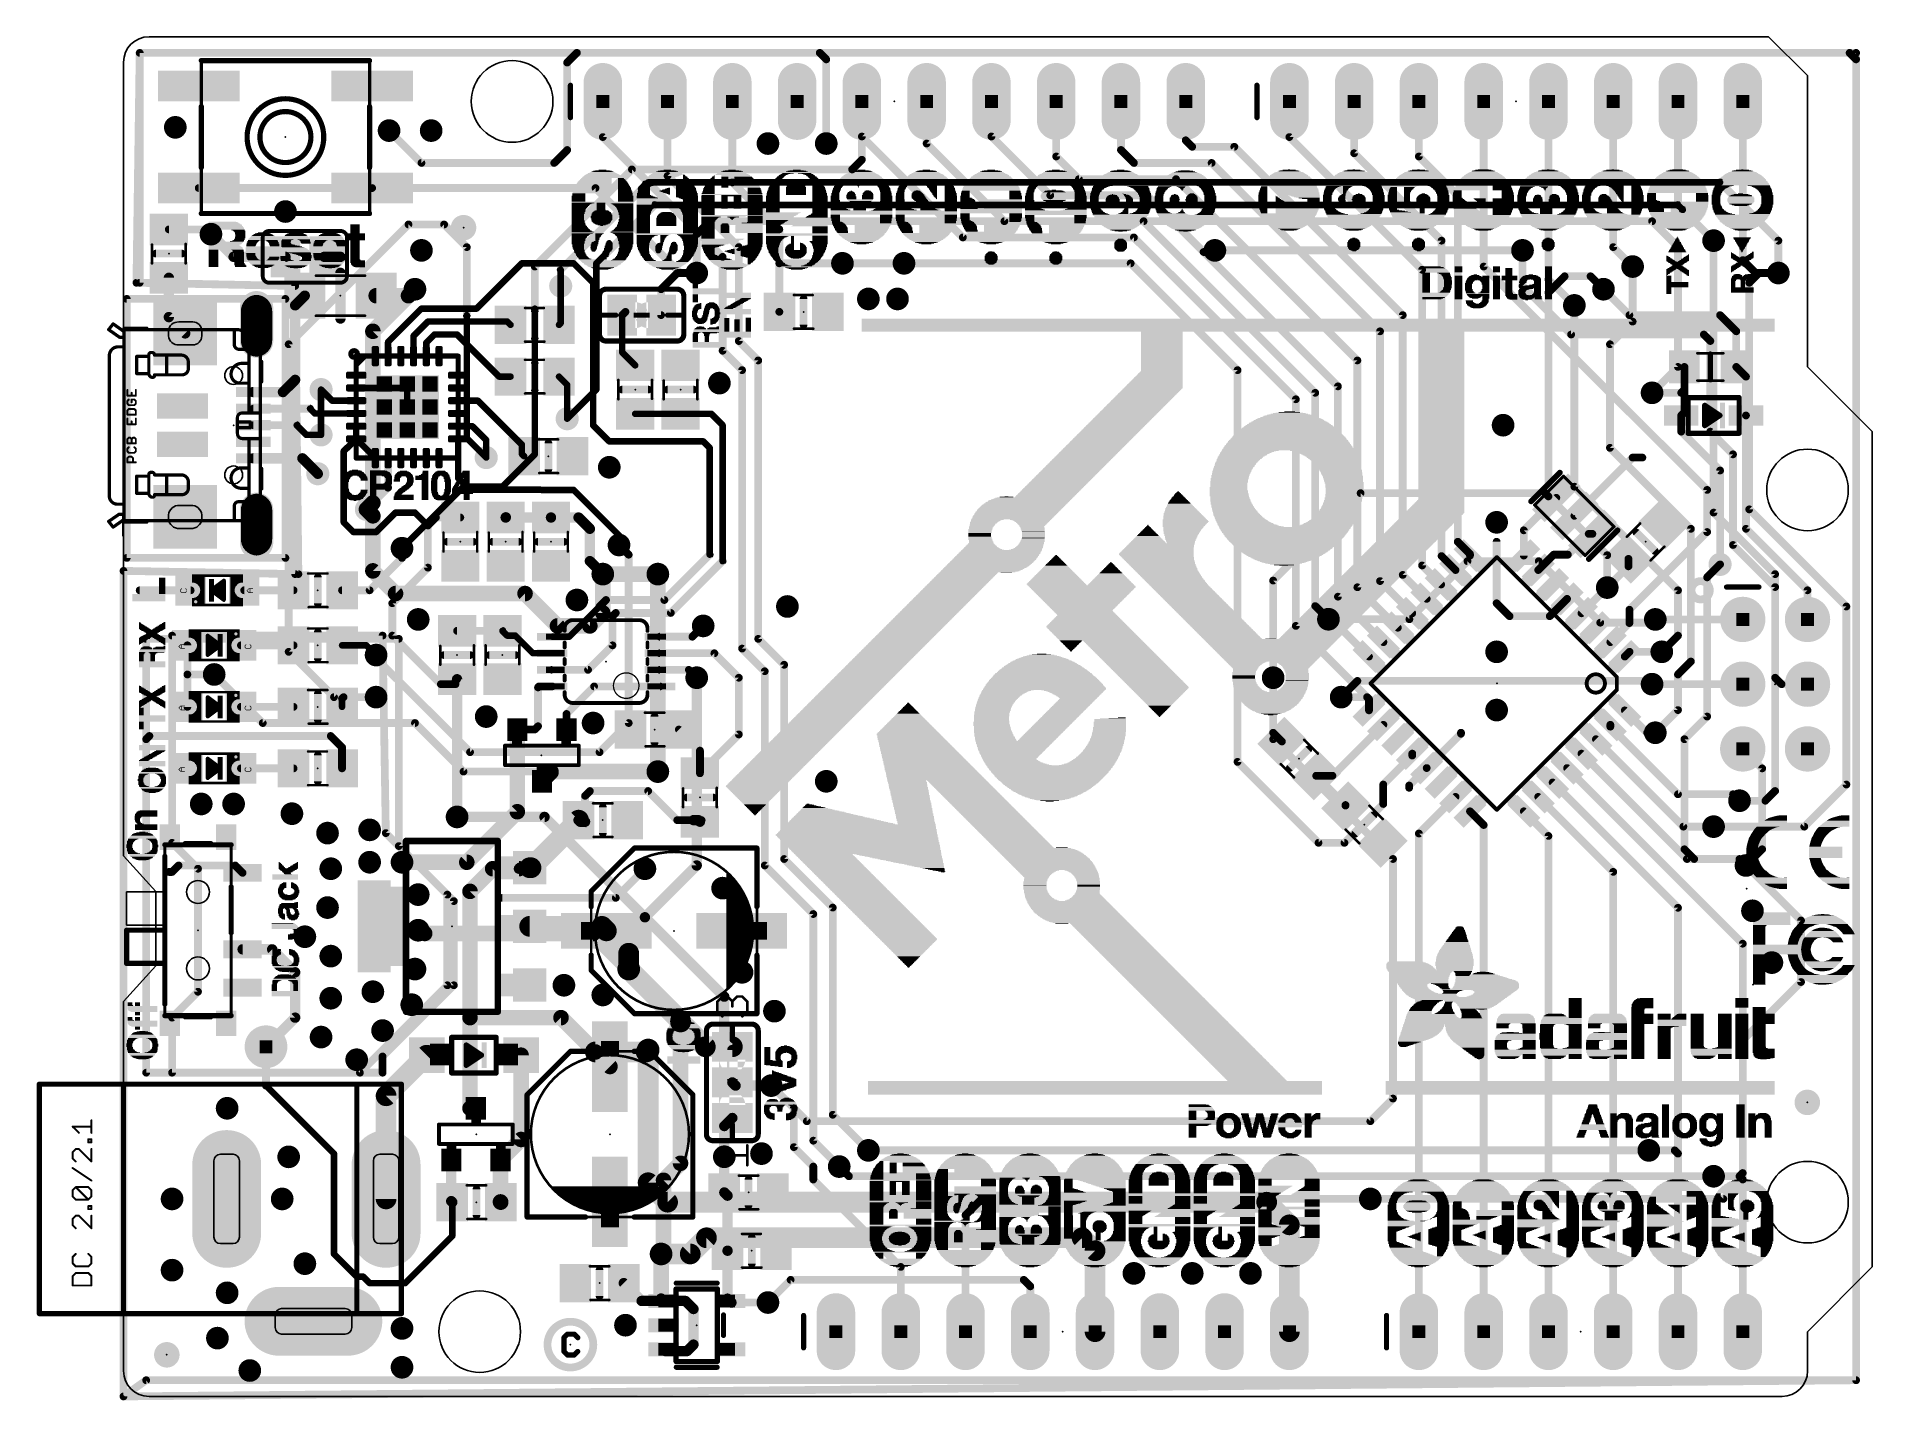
# Model space of a CAD drawing. Extents: x -3.4 to 68.6, y -0.2 to 53.3.
import ezdxf

# ---------------------------------------------------------------- set-up
doc = ezdxf.new("R2010")
doc.units = 0
for name, color, linetype in [('1', 12, 'CONTINUOUS'), ('16', 132, 'CONTINUOUS'), ('17', 110, 'CONTINUOUS'), ('18', 3, 'CONTINUOUS'), ('20', 53, 'CONTINUOUS'), ('200', 4, 'CONTINUOUS'), ('21', 40, 'CONTINUOUS'), ('22', 6, 'CONTINUOUS'), ('23', 53, 'CONTINUOUS'), ('24', 53, 'CONTINUOUS'), ('31', 253, 'CONTINUOUS'), ('32', 253, 'CONTINUOUS'), ('51', 253, 'CONTINUOUS')]:
    doc.layers.add(name, color=color, linetype=linetype)

# ---------------------------------------------------------------- blocks, each defined once
blk = doc.blocks.new('RECT')
blk.add_solid([(-0.5, -0.5), (0.5, -0.5), (-0.5, 0.5), (0.5, 0.5)])
blk = doc.blocks.new('LONGP100')
at = {"const_width": 1}
blk.add_lwpolyline([(-0.5, 0), (0.5, 0)], dxfattribs=at)
at = {"const_width": 0.5}
for points in [[(-0.5, 0.25, 1), (-0.5, -0.25)], [(0.5, -0.25, 1), (0.5, 0.25)]]:
    blk.add_lwpolyline(points, format="xyb", dxfattribs=at)
blk = doc.blocks.new('PIE')
at = {"const_width": 0.5}
blk.add_lwpolyline([(0, -0.25, 1), (0, 0.25, 1), (0, -0.25)], format="xyb", dxfattribs=at)
blk = doc.blocks.new('ROUNDP')
at = {"const_width": 0.5}
blk.add_lwpolyline([(0, -0.25, 1), (0, 0.25, 1), (0, -0.25)], format="xyb", dxfattribs=at)
blk = doc.blocks.new('RECT128000X44800R50')
at = {"const_width": 0.07}
blk.add_lwpolyline([(0.365, -0.07), (0.365, 0.07, 0.4142), (0.33, 0.105), (-0.33, 0.105, 0.4142), (-0.365, 0.07), (-0.365, -0.07, 0.4142), (-0.33, -0.105), (0.33, -0.105, 0.4142)], format="xyb", close=True, dxfattribs=at)
blk.add_solid([(-0.3475, -0.0875), (0.3475, -0.0875), (-0.3475, 0.0875), (0.3475, 0.0875)])
blk = doc.blocks.new('OFFSETP100')
at = {"const_width": 1}
blk.add_lwpolyline([(0, 0), (1, 0)], dxfattribs=at)
at = {"const_width": 0.5}
for points in [[(0, 0.25, 1), (0, -0.25)], [(1, -0.25, 1), (1, 0.25)]]:
    blk.add_lwpolyline(points, format="xyb", dxfattribs=at)
blk = doc.blocks.new('SQUAREP')
blk.add_solid([(-0.5, -0.5), (0.5, -0.5), (-0.5, 0.5), (0.5, 0.5)])
blk = doc.blocks.new('ROUNDV')
at = {"const_width": 0.5}
blk.add_lwpolyline([(0, -0.25, 1), (0, 0.25, 1), (0, -0.25)], format="xyb", dxfattribs=at)

msp = doc.modelspace()

# ---------------------------------------------------------------- linework, layer by layer
at = {"layer": '1'}
for points, const_width in [([(0.508, 43.688), (0.635, 52.705)], 0.3048), ([(0.635, 52.705), (67.945, 52.705)], 0.3048), ([(17.78, 52.705), (17.399, 52.324)], 0.3048), ([(27.305, 52.705), (17.78, 52.705)], 0.3048), ([(27.559, 52.451), (27.305, 52.705)], 0.3048), ([(27.559, 49.149), (27.559, 52.451)], 0.3048), ([(67.945, 52.705), (67.945, 0.635)], 0.3048), ([(17.399, 52.324), (17.399, 48.895)], 0.3048), ([(18.796, 49.403), (18.796, 50.8)], 0.3048), ([(21.336, 50.8), (21.336, 47.879)], 0.3048), ([(23.876, 50.8), (23.876, 47.625)], 0.3048), ([(28.956, 50.8), (28.956, 49.425)], 0.3048), ([(31.496, 50.8), (31.496, 49.149)], 0.3048), ([(34.036, 50.8), (34.036, 49.425)], 0.3048), ([(36.576, 48.641), (36.576, 50.8)], 0.3048), ([(39.116, 48.895), (39.116, 50.8)], 0.3048), ([(41.656, 49.276), (41.656, 50.8)], 0.3048), ([(45.72, 50.8), (45.72, 49.403)], 0.3048), ([(48.26, 50.8), (48.26, 48.768)], 0.3048), ([(50.8, 48.641), (50.8, 50.8)], 0.3048), ([(53.34, 50.8), (53.34, 44.323)], 0.3048), ([(55.88, 50.8), (55.88, 43.815)], 0.3048), ([(58.42, 50.8), (58.42, 45.085)], 0.3048), ([(60.96, 50.8), (60.96, 46.736)], 0.3048), ([(63.5, 50.8), (63.5, 44.577)], 0.3048), ([(11.684, 48.387), (10.414, 49.657)], 0.3048), ([(17.399, 48.895), (16.891, 48.387)], 0.3048), ([(23.495, 44.704), (18.796, 49.403)], 0.3048), ([(28.956, 49.425), (32.915, 45.466)], 0.3048), ([(34.544, 46.101), (31.496, 49.149)], 0.3048), ([(34.036, 49.425), (36.344, 47.117)], 0.3048), ([(39.624, 48.387), (39.116, 48.895)], 0.3048), ([(41.91, 49.022), (41.656, 49.276)], 0.3048), ([(43.561, 49.022), (41.91, 49.022)], 0.3048), ([(50.165, 42.418), (43.561, 49.022)], 0.3048), ([(50.927, 44.196), (45.72, 49.403)], 0.3048), ([(16.891, 48.387), (11.684, 48.387)], 0.3048), ([(37.465, 47.752), (36.576, 48.641)], 0.3048), ([(42.672, 48.387), (39.624, 48.387)], 0.3048), ([(49.276, 41.783), (42.672, 48.387)], 0.3048), ([(51.689, 45.339), (48.26, 48.768)], 0.3048), ([(52.324, 47.117), (50.8, 48.641)], 0.3048), ([(2.95, 47.403), (9.75, 47.403)], 0.3048), ([(18.51, 47.403), (9.75, 47.403)], 0.3048), ([(18.51, 47.403), (21.844, 44.069)], 0.3048), ([(21.336, 47.879), (24.13, 45.085)], 0.3048), ([(23.876, 47.625), (25.7175, 45.7835)], 0.3048), ([(41.275, 47.752), (37.465, 47.752)], 0.3048), ([(48.387, 40.64), (41.275, 47.752)], 0.3048), ([(40.132, 47.117), (36.344, 47.117)], 0.3048), ([(42.3545, 44.8945), (40.132, 47.117)], 0.3048), ([(52.324, 33.528), (52.324, 47.117)], 0.3048), ([(60.96, 46.736), (62.357, 45.339)], 0.3048), ([(40.005, 46.101), (34.544, 46.101)], 0.3048), ([(46.736, 39.37), (40.005, 46.101)], 0.3048), ([(1.778, 45.781), (3.241, 45.781)], 0.3048), ([(3.241, 45.781), (3.429, 45.593)], 0.3048), ([(25.7175, 45.7835), (25.7175, 44.45)], 0.3048), ([(32.915, 45.466), (39.624, 45.466)], 0.3048), ([(39.624, 45.466), (45.974, 39.116)], 0.3048), ([(51.689, 32.9657), (51.689, 45.339)], 0.3048), ([(23.495, 44.704), (23.495, 41.021)], 0.3048), ([(24.13, 45.085), (24.13, 41.402)], 0.3048), ([(47.625, 39.624), (42.3545, 44.8945)], 0.3048), ([(42.799, 44.8945), (42.3545, 44.8945)], 0.3048), ([(42.799, 44.958), (42.799, 44.8945)], 0.3048), ([(54.864, 43.561), (54.864, 44.958)], 0.3048), ([(59.182, 44.323), (58.42, 45.085)], 0.3048), ([(64.008, 44.069), (63.5, 44.577)], 0.3048), ([(1.778, 43.881), (1.778, 42.34)], 0.4064), ([(13.843, 42.672), (15.621, 44.45)], 0.254), ([(15.621, 44.45), (17.653, 44.45)], 0.254), ([(17.653, 44.45), (18.415, 43.688)], 0.254), ([(21.082, 43.434), (21.717, 44.069)], 0.3048), ([(21.717, 44.069), (21.844, 44.069)], 0.3048), ([(21.844, 44.069), (21.971, 44.069)], 0.3048), ([(21.971, 44.069), (22.479, 44.069)], 0.3048), ([(25.7175, 44.45), (25.7175, 42.5475)], 0.3048), ([(28.194, 44.45), (25.7175, 44.45)], 0.3048), ([(39.497, 44.45), (30.607, 44.45)], 0.3048), ([(39.497, 44.45), (43.688, 40.259)], 0.3048), ([(50.927, 32.5963), (50.927, 44.196)], 0.3048), ([(62.103, 35.56), (53.34, 44.323)], 0.3048), ([(56.896, 42.799), (55.88, 43.815)], 0.3048), ([(64.897, 44.069), (64.008, 44.069)], 0.3048), ([(0.127, 43.053), (0.127, 32.893)], 0.3048), ([(6.35, 43.053), (0.127, 43.053)], 0.3048), ([(6.731, 43.561), (0.508, 43.688)], 0.3048), ([(6.35, 32.893), (6.35, 43.053)], 0.3048), ([(6.731, 42.802), (7.109, 43.18)], 0.4064), ([(6.731, 32.258), (6.731, 43.561)], 0.3048), ([(9.909, 43.18), (11.176, 43.18)], 0.6096), ([(11.176, 43.18), (11.43, 43.434)], 0.6096), ([(17.145, 42.103), (17.145, 43.561)], 0.254), ([(18.415, 43.688), (18.415, 38.1)], 0.254), ([(21.082, 42.418), (21.082, 43.434)], 0.3048), ([(56.769, 41.656), (54.864, 43.561)], 0.3048), ([(59.055, 42.418), (58.039, 43.434)], 0.3048), ([(1.778, 42.34), (2.418, 41.7)], 0.4064), ([(6.731, 39.878), (6.731, 42.802)], 0.4064), ([(10.3752, 41.3632), (11.684, 42.672)], 0.254), ([(11.684, 42.672), (13.843, 42.672)], 0.254), ([(19.685, 42.545), (19.558, 42.418)], 0.3048), ([(21.082, 42.418), (19.558, 42.418)], 0.3048), ([(19.558, 42.418), (19.558, 40.955)], 0.254), ([(25.7175, 42.5475), (25.72, 42.545)], 0.3048), ([(50.165, 32.227), (50.165, 42.418)], 0.3048), ([(62.611, 42.418), (59.055, 42.418)], 0.3048), ([(63.246, 41.783), (62.611, 42.418)], 0.3048), ([(11.3752, 41.6012), (11.938, 42.164)], 0.254), ([(11.8752, 41.3392), (12.192, 41.656)], 0.254), ([(11.938, 42.164), (15.052, 42.164)], 0.254), ([(12.192, 41.656), (13.081, 41.656)], 0.254), ([(13.081, 41.656), (14.732, 40.005)], 0.254), ([(15.052, 42.164), (15.179, 42.037)], 0.254), ([(17.079, 42.037), (17.145, 42.103)], 0.254), ([(49.276, 31.9846), (49.276, 41.783)], 0.3048), ([(56.769, 41.656), (61.976, 41.656)], 0.3048), ([(61.976, 41.656), (62.23, 41.402)], 0.3048), ([(63.246, 40.386), (63.246, 41.783)], 0.3048), ([(10.3752, 40.8112), (10.3752, 41.3632)], 0.254), ([(11.3752, 40.8112), (11.3752, 41.6012)], 0.254), ([(11.8752, 40.8112), (11.8752, 41.3392)], 0.254), ([(19.558, 40.955), (20.066, 40.447)], 0.254), ([(23.495, 41.021), (24.257, 40.259)], 0.3048), ([(24.13, 41.402), (24.892, 40.64)], 0.3048), ([(62.23, 41.402), (62.23, 37.846)], 0.3048), ([(24.257, 40.259), (24.257, 29.337)], 0.3048), ([(24.892, 40.64), (24.892, 29.718)], 0.3048), ([(43.688, 40.259), (43.688, 24.892)], 0.3048), ([(48.387, 31.7422), (48.387, 40.64)], 0.3048), ([(61.214, 39.497), (61.214, 40.386)], 0.3048), ([(63.627, 40.005), (63.246, 40.386)], 0.3048), ([(5.093, 39.4), (6.253, 39.4)], 0.4064), ([(6.253, 39.4), (6.731, 39.878)], 0.4064), ([(7.747, 39.497), (8.1828, 39.0612)], 0.254), ([(9.1252, 39.5612), (11.1252, 39.5612)], 0.254), ([(11.1252, 39.5612), (11.1252, 38.8112)], 0.254), ([(14.732, 40.005), (15.179, 40.005)], 0.254), ([(17.079, 40.005), (17.399, 39.685)], 0.254), ([(17.399, 39.685), (17.399, 38.354)], 0.254), ([(47.625, 31.3729), (47.625, 39.624)], 0.3048), ([(61.087, 39.37), (61.214, 39.497)], 0.3048), ([(61.214, 38.608), (61.214, 39.497)], 0.3048), ([(63.627, 38.481), (63.627, 40.005)], 0.3048), ([(5.093, 38.75), (7.315, 38.75)], 0.3048), ([(7.315, 38.75), (7.5038, 38.5612)], 0.254), ([(8.1828, 39.0612), (9.1252, 39.0612)], 0.254), ([(13.1252, 39.0612), (13.8978, 39.0612)], 0.254), ([(13.8978, 39.0612), (15.621, 37.338)], 0.254), ([(45.974, 39.116), (45.974, 30.226)], 0.3048), ([(46.736, 31.0035), (46.736, 39.37)], 0.3048), ([(59.944, 39.37), (61.087, 39.37)], 0.3048), ([(5.093, 38.1), (6.792, 38.1)], 0.3048), ([(6.792, 38.1), (7.173, 37.719)], 0.254), ([(7.5038, 38.5612), (9.1252, 38.5612)], 0.254), ([(9.1252, 38.0612), (9.1252, 37.5612)], 0.254), ([(13.1252, 38.0612), (13.6772, 38.0612)], 0.254), ([(13.6772, 38.0612), (14.224, 37.5144)], 0.254), ([(18.415, 38.1), (19.05, 37.465)], 0.254), ([(20.066, 38.547), (21.844, 38.547)], 0.254), ([(21.844, 38.547), (23.048, 38.547)], 0.254), ([(23.048, 38.547), (23.495, 38.1)], 0.254), ([(23.495, 38.1), (23.495, 32.766)], 0.254), ([(61.087, 38.481), (61.214, 38.608)], 0.3048), ([(61.087, 37.846), (61.087, 38.481)], 0.3048), ([(63.627, 34.036), (63.627, 38.481)], 0.3048), ([(7.173, 37.719), (7.747, 37.719)], 0.254), ([(9.1252, 37.5612), (8.763, 37.199)], 0.254), ([(9.8752, 36.8112), (9.1252, 37.5612)], 0.254), ([(13.1252, 36.0238), (13.1252, 37.5612)], 0.254), ([(14.224, 37.5144), (14.224, 36.83)], 0.254), ([(15.621, 37.338), (15.621, 36.9722)], 0.254), ([(19.05, 37.465), (22.733, 37.465)], 0.254), ([(22.733, 37.465), (22.987, 37.211)], 0.254), ([(62.611, 36.322), (61.087, 37.846)], 0.3048), ([(62.23, 37.846), (63.119, 36.957)], 0.3048), ([(5.093, 36.8), (7.015, 36.8)], 0.4064), ([(7.015, 36.8), (7.62, 36.195)], 0.4064), ([(8.763, 37.211), (8.636, 37.084)], 0.254), ([(8.636, 37.084), (8.636, 34.29)], 0.254), ([(8.763, 37.199), (8.763, 37.211)], 0.254), ([(10.3752, 36.8112), (10.3752, 35.6482)], 0.3048), ([(15.621, 36.9722), (15.7124, 36.8808)], 0.254), ([(22.987, 37.211), (22.987, 33.02)], 0.254), ([(56.896, 34.544), (59.182, 36.83)], 0.3048), ([(59.182, 36.83), (59.563, 36.83)], 0.3048), ([(63.119, 36.957), (63.119, 33.401)], 0.3048), ([(13.1252, 36.0238), (13.581, 35.568)], 0.254), ([(62.611, 32.639), (62.611, 36.322)], 0.3048), ([(10.3752, 35.6482), (9.525, 34.798)], 0.3048), ([(16.375, 35.568), (13.581, 35.568)], 0.254), ([(16.375, 35.568), (16.383, 35.56)], 0.254), ([(16.383, 35.56), (17.653, 35.56)], 0.254), ([(19.431, 33.782), (17.653, 35.56)], 0.254), ([(54.9135, 33.9758), (56.1889, 35.2511)], 0.3048), ([(62.103, 33.909), (62.103, 35.56)], 0.3048), ([(9.906, 33.909), (10.668, 34.671)], 0.254), ([(10.668, 34.671), (11.43, 34.671)], 0.254), ([(11.43, 34.671), (11.938, 34.163)], 0.254), ([(12.253, 34.478), (11.938, 34.163)], 0.3048), ([(13.208, 34.478), (12.253, 34.478)], 0.3048), ([(14.994, 34.486), (14.986, 34.478)], 0.4064), ([(16.764, 34.478), (14.986, 34.478)], 0.4064), ([(16.764, 34.478), (17.846, 34.478)], 0.4064), ([(17.846, 34.478), (18.288, 34.036)], 0.4064), ([(8.636, 34.29), (9.017, 33.909)], 0.254), ([(9.017, 33.909), (9.906, 33.909)], 0.254), ([(11.938, 34.163), (11.938, 32.512)], 0.3048), ([(18.288, 34.036), (18.288, 32.766)], 0.4064), ([(19.431, 33.401), (19.431, 33.782)], 0.254), ([(54.9135, 32.9834), (54.9135, 33.9758)], 0.3048), ([(56.642, 33.02), (57.4589, 33.8369)], 0.3048), ([(57.4589, 33.8369), (57.6031, 33.8369)], 0.3048), ([(62.103, 33.909), (59.055, 30.861)], 0.3048), ([(63.627, 34.036), (66.04, 31.623)], 0.3048), ([(10.922, 32.893), (10.922, 33.274)], 0.3048), ([(21.209, 31.242), (22.987, 33.02)], 0.3048), ([(52.237, 32.4177), (51.689, 32.9657)], 0.3048), ([(52.8027, 33.0493), (52.324, 33.528)], 0.3048), ([(52.8027, 32.9834), (52.8027, 33.0493)], 0.3048), ([(53.848, 31.115), (53.848, 33.528)], 0.3048), ([(55.4792, 32.4177), (56.0815, 33.02)], 0.3048), ([(56.0815, 33.02), (56.642, 33.02)], 0.3048), ([(63.119, 33.401), (64.77, 31.75)], 0.3048), ([(0, 0), (0, 32.385)], 0.3048), ([(0, 32.385), (6.731, 32.258)], 0.3048), ([(0.127, 32.893), (6.35, 32.893)], 0.3048), ([(9.652, 31.623), (10.922, 32.893)], 0.3048), ([(11.938, 32.512), (10.541, 31.115)], 0.3048), ([(18.288, 32.766), (18.796, 32.258)], 0.4064), ([(20.955, 32.258), (18.796, 32.258)], 0.6096), ([(21.463, 30.734), (23.495, 32.766)], 0.3048), ([(51.6713, 31.852), (50.927, 32.5963)], 0.3048), ([(59.0182, 32.5626), (58.1858, 31.7302)], 0.3048), ([(59.0182, 32.8562), (59.0182, 32.5626)], 0.3048), ([(2.633, 31.623), (0.635, 31.623)], 0.3048), ([(4.733, 31.623), (6.67, 31.623)], 0.3048), ([(8.57, 31.623), (9.652, 31.623)], 0.3048), ([(49.9743, 30.155), (48.387, 31.7422)], 0.3048), ([(50.5399, 30.7207), (49.276, 31.9846)], 0.3048), ([(51.1056, 31.2863), (50.165, 32.227)], 0.3048), ([(57.1763, 30.7207), (58.1858, 31.7302)], 0.3048), ([(64.77, 31.75), (64.77, 28.194)], 0.3048), ([(66.04, 31.623), (66.04, 30.48)], 0.3048), ([(10.541, 31.115), (10.541, 29.845)], 0.3048), ([(18.669, 30.988), (17.484, 29.803)], 0.254), ([(18.669, 30.988), (18.923, 31.242)], 0.3048), ([(18.923, 31.242), (21.209, 31.242)], 0.3048), ([(47.2517, 30.4877), (46.736, 31.0035)], 0.3048), ([(49.4086, 29.5893), (47.625, 31.3729)], 0.3048), ([(54.356, 30.607), (53.848, 31.115)], 0.3048), ([(56.6106, 31.2863), (55.9313, 30.607)], 0.3048), ([(59.055, 30.3366), (59.055, 30.861)], 0.3048), ([(19.304, 30.734), (19.177, 30.607)], 0.3048), ([(19.177, 30.607), (19.177, 29.464)], 0.3048), ([(19.304, 30.734), (21.463, 30.734)], 0.3048), ([(22.31, 29.803), (22.733, 30.226)], 0.3048), ([(45.974, 30.226), (48.768, 27.432)], 0.3048), ([(47.2517, 30.4877), (47.3787, 30.4877)], 0.3048), ([(48.8429, 29.0236), (47.3787, 30.4877)], 0.3048), ([(55.9313, 30.607), (54.356, 30.607)], 0.3048), ([(58.3077, 29.5893), (59.055, 30.3366)], 0.3048), ([(60.071, 30.48), (63.5, 30.48)], 0.3048), ([(1.905, 21.717), (1.905, 29.845)], 0.3048), ([(1.905, 29.845), (10.16, 29.845)], 0.3048), ([(2.506, 29.464), (2.506, 28.321)], 0.3048), ([(4.606, 29.464), (6.67, 29.464)], 0.3048), ([(8.57, 29.464), (9.525, 29.464)], 0.254), ([(9.525, 29.464), (9.906, 29.083)], 0.254), ([(10.16, 29.845), (10.287, 22.098)], 0.3048), ([(10.541, 29.845), (12.446, 27.94)], 0.3048), ([(14.859, 30.033), (13.081, 30.033)], 0.3048), ([(15.047, 29.845), (14.859, 30.033)], 0.254), ([(15.367, 29.845), (15.047, 29.845)], 0.254), ([(16.059, 29.153), (15.367, 29.845)], 0.254), ([(17.484, 29.803), (16.811, 29.803)], 0.254), ([(19.177, 29.464), (18.216, 28.503)], 0.3048), ([(21.036, 29.803), (22.31, 29.803)], 0.3048), ([(24.892, 29.718), (25.908, 28.702)], 0.3048), ([(16.811, 29.153), (16.059, 29.153)], 0.254), ([(21.036, 29.153), (23.171, 29.153)], 0.3048), ([(23.171, 29.153), (24.13, 28.194)], 0.3048), ([(24.257, 29.337), (25.146, 28.448)], 0.3048), ([(25.908, 28.702), (25.908, 21.082)], 0.3048), ([(58.8733, 29.0236), (59.0598, 29.21)], 0.3048), ([(59.0598, 29.21), (60.325, 29.21)], 0.3048), ([(2.506, 28.321), (2.506, 27.051)], 0.3048), ([(3.556, 28.321), (2.506, 28.321)], 0.3048), ([(12.446, 27.94), (13.02, 27.94)], 0.3048), ([(13.02, 28.072), (13.081, 28.133)], 0.3048), ([(13.02, 27.94), (13.02, 28.072)], 0.3048), ([(13.081, 28.133), (13.081, 22.733)], 0.4064), ([(16.811, 28.503), (18.216, 28.503)], 0.3048), ([(21.036, 28.503), (22.17, 28.503)], 0.3048), ([(22.17, 28.503), (22.479, 28.194)], 0.3048), ([(24.13, 28.194), (24.13, 25.969)], 0.3048), ([(25.146, 28.448), (25.146, 20.828)], 0.3048), ([(45.085, 26.035), (45.085, 28.194)], 0.3048), ([(63.5, 27.94), (59.944, 27.94)], 0.3048), ([(64.77, 28.194), (65.024, 27.94)], 0.3048), ([(65.024, 27.94), (66.04, 27.94)], 0.3048), ([(8.57, 27.371), (8.631, 27.432)], 0.3048), ([(8.57, 27.371), (8.57, 27.051)], 0.254), ([(8.631, 27.432), (9.906, 27.432)], 0.3048), ([(16.296, 27.853), (16.256, 27.813)], 0.3048), ([(16.256, 27.813), (16.256, 26.289)], 0.3048), ([(16.811, 27.853), (16.296, 27.853)], 0.3048), ([(18.455, 27.853), (17.3736, 26.7716)], 0.3048), ([(21.036, 27.853), (18.455, 27.853)], 0.3048), ([(47.752, 27.432), (48.768, 27.432)], 0.3048), ([(48.768, 27.432), (48.8429, 27.3571)], 0.3048), ([(48.8429, 27.3571), (48.8429, 26.9127)], 0.3048), ([(4.606, 27.051), (6.67, 27.051)], 0.3048), ([(17.3736, 26.162), (17.3736, 26.7716)], 0.3048), ([(58.8733, 26.9127), (59.7511, 26.035)], 0.3048), ([(1.016, 25.908), (0.889, 25.781)], 0.3048), ([(8.128, 25.908), (1.016, 25.908)], 0.3048), ([(8.57, 25.466), (8.128, 25.908)], 0.3048), ([(15.4432, 26.162), (15.4432, 22.9362)], 0.6096), ([(16.129, 26.162), (15.4432, 26.162)], 0.3048), ([(16.256, 26.289), (16.129, 26.162)], 0.3048), ([(21.778, 26.162), (22.606, 25.334)], 0.3048), ([(24.13, 25.969), (22.606, 24.445)], 0.3048), ([(45.4292, 25.6908), (45.085, 26.035)], 0.3048), ([(49.4086, 26.3471), (47.4088, 24.3472)], 0.3048), ([(51.1056, 24.65), (52.451, 25.9954)], 0.3048), ([(52.451, 25.9954), (52.451, 26.035)], 0.3048), ([(57.742, 25.7814), (61.1713, 22.352)], 0.3048), ([(58.3077, 26.3471), (58.3077, 26.2743)], 0.3048), ([(58.3077, 26.2743), (60.96, 23.622)], 0.3048), ([(59.7511, 26.035), (60.071, 26.035)], 0.3048), ([(59.7736, 26.035), (60.071, 26.035)], 0.3048), ([(8.57, 24.638), (8.57, 25.466)], 0.3048), ([(22.606, 25.334), (22.606, 24.445)], 0.3048), ([(49.403, 24.003), (50.5399, 25.1399)], 0.3048), ([(50.5399, 25.1399), (50.5399, 25.2157)], 0.3048), ([(57.1763, 25.2157), (61.31, 21.082)], 0.3048), ([(64.262, 24.638), (63.5, 25.4)], 0.3048), ([(4.606, 24.638), (6.67, 24.638)], 0.3048), ([(16.764, 24.4856), (16.4084, 24.13)], 0.6096), ([(20.955, 24.511), (16.764, 24.511)], 0.6096), ([(16.764, 24.511), (16.764, 24.4856)], 0.6096), ([(43.688, 24.892), (46.863, 21.717)], 0.3048), ([(46.7728, 24.3472), (47.9203, 23.1997)], 0.3048), ([(47.4088, 24.3472), (46.7728, 24.3472)], 0.3048), ([(51.1056, 24.65), (50.419, 23.9634)], 0.3048), ([(56.6106, 24.65), (63.5, 17.7606)], 0.3048), ([(64.262, 21.463), (64.262, 24.638)], 0.3048), ([(18.1, 23.561), (18.288, 23.749)], 0.3048), ([(18.288, 23.749), (20.574, 23.749)], 0.3048), ([(20.574, 23.749), (21.717, 22.606)], 0.3048), ([(49.403, 23.241), (49.403, 24.003)], 0.3048), ([(50.419, 23.9634), (50.419, 23.876)], 0.3048), ([(56.0449, 24.0843), (60.96, 19.1692)], 0.3048), ([(60.96, 23.622), (63.119, 23.622)], 0.3048), ([(63.119, 23.622), (63.373, 23.368)], 0.3048), ([(15.4432, 22.9362), (13.462, 20.955)], 0.6096), ([(18.1, 22.545), (18.1, 23.561)], 0.3048), ([(47.879, 21.717), (49.403, 23.241)], 0.3048), ([(47.9203, 23.1997), (47.9203, 23.1779)], 0.3048), ([(52.237, 23.5186), (50.8, 22.0816)], 0.3048), ([(52.8027, 22.9529), (53.34, 22.4156)], 0.3048), ([(54.9135, 22.9529), (55.88, 21.9865)], 0.3048), ([(55.4792, 23.5186), (58.42, 20.5779)], 0.3048), ([(15.9804, 20.7404), (17.846, 22.606)], 0.8128), ([(17.846, 22.606), (17.907, 22.545)], 0.4064), ([(17.907, 22.545), (18.1, 22.545)], 0.4064), ([(21.717, 22.606), (22.352, 22.606)], 0.3048), ([(22.545, 22.606), (22.352, 22.606)], 0.4064), ([(22.352, 22.606), (22.672, 22.606)], 0.3048), ([(22.606, 22.545), (22.545, 22.606)], 0.4064), ([(53.34, 22.4156), (53.34, 2.54)], 0.3048), ([(61.1713, 22.352), (62.357, 22.352)], 0.3048), ([(2.921, 20.701), (1.905, 21.717)], 0.3048), ([(10.287, 22.098), (12.954, 19.431)], 0.3048), ([(46.863, 21.717), (47.879, 21.717)], 0.3048), ([(50.8, 22.0816), (50.8, 2.54)], 0.3048), ([(55.88, 21.9865), (55.88, 2.54)], 0.3048), ([(63.627, 20.828), (64.262, 21.463)], 0.3048), ([(2.159, 20.828), (1.905, 20.574)], 0.3048), ([(4.381, 20.828), (2.159, 20.828)], 0.3048), ([(4.671, 20.538), (4.381, 20.828)], 0.3048), ([(13.462, 20.955), (10.922, 20.955)], 0.6096), ([(13.589, 19.812), (14.478, 20.701)], 0.6096), ([(14.478, 20.701), (15.5074, 20.701)], 0.6096), ([(15.5074, 20.701), (15.5468, 20.7404)], 0.4064), ([(15.5468, 20.7404), (15.9278, 20.7404)], 0.4064), ([(15.9278, 20.7404), (15.9804, 20.7404)], 0.8128), ([(25.146, 20.828), (27.051, 18.923)], 0.3048), ([(25.908, 21.082), (27.813, 19.177)], 0.3048), ([(61.31, 21.082), (63.627, 21.082)], 0.3048), ([(63.627, 20.828), (63.627, 21.082)], 0.3048), ([(1.905, 20.574), (1.778, 20.574)], 0.3048), ([(2.921, 15.875), (2.921, 20.701)], 0.3048), ([(20.447, 20.701), (19.304, 19.558)], 0.3048), ([(58.42, 20.5779), (58.42, 2.54)], 0.3048), ([(12.954, 19.431), (12.954, 16.129)], 0.3048), ([(13.589, 14.859), (13.589, 19.812)], 0.6096), ([(19.304, 19.558), (14.859, 19.558)], 0.3048), ([(15.9278, 18.4404), (18.7582, 18.4404)], 0.8128), ([(18.7582, 18.4404), (18.936, 18.2626)], 0.8128), ([(27.051, 18.923), (27.051, 10.033)], 0.3048), ([(27.813, 19.177), (27.813, 11.049)], 0.3048), ([(60.96, 19.1692), (60.96, 9.525)], 0.3048), ([(19.812, 17.3866), (18.936, 18.2626)], 0.8128), ([(4.671, 17.538), (5.83, 17.538)], 0.4064), ([(5.83, 17.538), (6.731, 16.637)], 0.4064), ([(19.812, 16.764), (19.812, 17.3866)], 0.8128), ([(63.5, 17.7606), (63.5, 8.763)], 0.3048), ([(6.731, 16.637), (6.731, 14.859)], 0.4064), ([(21.844, 14.732), (19.812, 16.764)], 0.8128), ([(1.905, 14.859), (2.921, 15.875)], 0.3048), ([(12.954, 16.129), (10.16, 13.335)], 0.3048), ([(17.1574, 14.859), (13.589, 14.859)], 0.6096), ([(13.589, 14.859), (13.589, 11.303)], 0.6096), ([(18.5036, 13.5128), (17.1574, 14.859)], 0.6096), ([(21.844, 14.6886), (21.844, 14.732)], 0.8128), ([(1.905, 12.7), (1.905, 14.859)], 0.3048), ([(6.731, 14.859), (5.588, 13.716)], 0.4064), ([(22.8166, 13.716), (21.844, 14.6886)], 0.8128), ([(21.844, 9.144), (21.844, 14.6886)], 0.6096), ([(5.588, 13.716), (5.588, 12.192)], 0.3048), ([(11.8914, 13.3858), (10.298, 11.7924)], 0.8128), ([(15.5914, 13.3858), (15.5914, 10.0796)], 0.6096), ([(20.4978, 13.5128), (18.5036, 13.5128)], 0.8128), ([(18.5036, 13.5128), (19.0754, 12.941)], 0.6096), ([(20.574, 13.589), (20.4978, 13.5128)], 0.8128), ([(23.876, 13.716), (22.8166, 13.716)], 0.8128), ([(23.876, 13.589), (23.876, 12.446)], 0.4064), ([(10.16, 13.335), (10.16, 12.7)], 0.3048), ([(10.16, 12.7), (1.905, 12.7)], 0.3048), ([(5.588, 12.192), (8.255, 9.525)], 0.254), ([(23.876, 12.319), (24.003, 12.192)], 0.4064), ([(24.003, 12.192), (25.4, 12.192)], 0.4064), ([(26.289, 11.303), (25.4, 12.192)], 0.3048), ([(10.298, 11.7924), (10.298, 7.747)], 0.8128), ([(13.589, 11.303), (13.8176, 11.303)], 0.6096), ([(23.876, 10.922), (23.561, 10.607)], 0.4064), ([(23.561, 10.607), (23.561, 9.4022)], 0.4064), ([(26.289, 9.779), (26.289, 11.303)], 0.3048), ([(27.813, 11.049), (29.21, 9.652)], 0.3048), ([(14.7828, 9.271), (15.5914, 10.0796)], 0.6096), ([(27.051, 10.033), (28.067, 9.017)], 0.3048), ([(8.255, 9.525), (8.255, 5.588)], 0.254), ([(12.8524, 7.6606), (12.8524, 9.271)], 0.4064), ([(14.7828, 7.6302), (14.7828, 9.271)], 0.6096), ([(21.179, 8.479), (21.844, 9.144)], 0.6096), ([(23.561, 8.001), (23.561, 9.4022)], 0.4064), ([(27.051, 9.017), (26.289, 9.779)], 0.3048), ([(59.817, 9.652), (60.833, 9.652)], 0.3048), ([(60.833, 9.652), (60.96, 9.525)], 0.3048), ([(60.96, 9.525), (60.96, 2.54)], 0.3048), ([(21.179, 8.479), (21.179, 5.685)], 0.6096), ([(27.051, 8.509), (27.051, 9.017)], 0.3048), ([(30.48, 5.08), (27.051, 8.509)], 0.3048), ([(62.357, 8.636), (63.373, 8.636)], 0.3048), ([(63.373, 8.636), (63.5, 8.763)], 0.3048), ([(63.5, 8.763), (63.5, 2.54)], 0.3048), ([(14.793, 7.62), (14.7828, 7.6302)], 0.6096), ([(23.561, 8.001), (23.688, 7.874)], 0.4064), ([(23.688, 7.874), (23.688, 5.715)], 0.4064), ([(12.893, 7.62), (12.8524, 7.6606)], 0.4064), ([(12.893, 6.289), (12.893, 7.62)], 0.254), ([(33.02, 7.112), (33.655, 7.747)], 0.3048), ([(33.02, 2.54), (33.02, 7.112)], 0.3048), ([(33.655, 7.747), (48.895, 7.747)], 0.3048), ([(11.049, 4.445), (12.893, 6.289)], 0.254), ([(21.179, 5.685), (21.082, 5.588)], 0.6096), ([(21.082, 5.588), (21.082, 3.841)], 0.6096), ([(23.688, 3.835), (23.688, 5.715)], 0.4064), ([(8.255, 5.588), (9.144, 4.699)], 0.254), ([(30.48, 2.54), (30.48, 5.08)], 0.3048), ([(9.144, 4.699), (9.398, 4.699)], 0.254), ([(9.398, 4.699), (9.652, 4.445)], 0.254), ([(9.652, 4.445), (11.049, 4.445)], 0.254), ([(19.619, 4.445), (20.32, 3.744)], 0.4064), ([(20.32, 3.744), (21.1789, 3.744)], 0.4064), ([(21.1789, 3.7441), (21.082, 3.841)], 0.4064), ([(21.1789, 3.744), (21.1789, 3.7441)], 0.4064), ([(21.1789, 3.744), (22.037, 3.744)], 0.4064), ([(22.037, 3.744), (22.352, 3.429)], 0.4064), ([(22.352, 3.429), (22.352, 2.032)], 0.4064), ([(23.688, 3.835), (23.6881, 3.835)], 0.4064), ([(23.6881, 3.835), (23.7791, 3.744)], 0.4064), ([(23.84, 3.6831), (23.7791, 3.744)], 0.4064), ([(23.84, 3.683), (23.84, 3.6831)], 0.4064), ([(25.273, 3.683), (23.84, 3.683)], 0.3048), ([(22.352, 2.032), (22.098, 1.778)], 0.4064), ([(21.2449, 1.778), (21.1789, 1.844)], 0.4064), ([(22.098, 1.778), (21.2449, 1.778)], 0.4064), ([(67.945, 0.635), (0, 0)], 0.3048)]:
    msp.add_lwpolyline(points, dxfattribs=dict(at, const_width=const_width))
for points, const_width in [([(0.635, 52.7812, 1), (0.635, 52.6288)], 0.1524), ([(0.7112, 52.7039, 1), (0.5588, 52.7061)], 0.1524), ([(17.78, 52.7812, 1), (17.78, 52.6288)], 0.1524), ([(17.8339, 52.6511, 1), (17.7261, 52.7589)], 0.1524), ([(27.3589, 52.7589, 1), (27.2511, 52.6511)], 0.1524), ([(27.305, 52.6288, 1), (27.305, 52.7812)], 0.1524), ([(27.6352, 52.451, 1), (27.4828, 52.451)], 0.1524), ([(27.5051, 52.3971, 1), (27.6129, 52.5049)], 0.1524), ([(68.0212, 52.705, 1), (67.8688, 52.705)], 0.1524), ([(67.945, 52.6288, 1), (67.945, 52.7812)], 0.1524), ([(17.4752, 52.324, 1), (17.3228, 52.324)], 0.1524), ([(17.3451, 52.3779, 1), (17.4529, 52.2701)], 0.1524), ([(18.8722, 50.8, 1), (18.7198, 50.8)], 0.1524), ([(21.4122, 50.8, 1), (21.2598, 50.8)], 0.1524), ([(23.9522, 50.8, 1), (23.7998, 50.8)], 0.1524), ([(29.0322, 50.8, 1), (28.8798, 50.8)], 0.1524), ([(31.5722, 50.8, 1), (31.4198, 50.8)], 0.1524), ([(34.1122, 50.8, 1), (33.9598, 50.8)], 0.1524), ([(36.6522, 50.8, 1), (36.4998, 50.8)], 0.1524), ([(39.1922, 50.8, 1), (39.0398, 50.8)], 0.1524), ([(41.7322, 50.8, 1), (41.5798, 50.8)], 0.1524), ([(45.7962, 50.8, 1), (45.6438, 50.8)], 0.1524), ([(48.3362, 50.8, 1), (48.1838, 50.8)], 0.1524), ([(50.8762, 50.8, 1), (50.7238, 50.8)], 0.1524), ([(53.4162, 50.8, 1), (53.2638, 50.8)], 0.1524), ([(55.9562, 50.8, 1), (55.8038, 50.8)], 0.1524), ([(58.4962, 50.8, 1), (58.3438, 50.8)], 0.1524), ([(61.0362, 50.8, 1), (60.8838, 50.8)], 0.1524), ([(63.5762, 50.8, 1), (63.4238, 50.8)], 0.1524), ([(10.4679, 49.7109, 1), (10.3601, 49.6031)], 0.1524), ([(17.3228, 48.895, 1), (17.4752, 48.895)], 0.1524), ([(17.4529, 48.8411, 1), (17.3451, 48.9489)], 0.1524), ([(18.8499, 49.4569, 1), (18.7421, 49.3491)], 0.1524), ([(18.7198, 49.403, 1), (18.8722, 49.403)], 0.1524), ([(27.4828, 49.149, 1), (27.6352, 49.149)], 0.1524), ([(29.0099, 49.4789, 1), (28.9021, 49.3711)], 0.1524), ([(28.8798, 49.425, 1), (29.0322, 49.425)], 0.1524), ([(31.5499, 49.2029, 1), (31.4421, 49.0951)], 0.1524), ([(31.4198, 49.149, 1), (31.5722, 49.149)], 0.1524), ([(34.0899, 49.4789, 1), (33.9821, 49.3711)], 0.1524), ([(33.9598, 49.425, 1), (34.1122, 49.425)], 0.1524), ([(39.1699, 48.9489, 1), (39.0621, 48.8411)], 0.1524), ([(39.0398, 48.895, 1), (39.1922, 48.895)], 0.1524), ([(41.7099, 49.3299, 1), (41.6021, 49.2221)], 0.1524), ([(41.5798, 49.276, 1), (41.7322, 49.276)], 0.1524), ([(41.91, 49.0982, 1), (41.91, 48.9458)], 0.1524), ([(41.8561, 48.9681, 1), (41.9639, 49.0759)], 0.1524), ([(43.6149, 49.0759, 1), (43.5071, 48.9681)], 0.1524), ([(43.561, 48.9458, 1), (43.561, 49.0982)], 0.1524), ([(45.7739, 49.4569, 1), (45.6661, 49.3491)], 0.1524), ([(45.6438, 49.403, 1), (45.7962, 49.403)], 0.1524), ([(11.684, 48.4632, 1), (11.684, 48.3108)], 0.1524), ([(11.6301, 48.3331, 1), (11.7379, 48.4409)], 0.1524), ([(16.8371, 48.4409, 1), (16.9449, 48.3331)], 0.1524), ([(16.891, 48.3108, 1), (16.891, 48.4632)], 0.1524), ([(36.6299, 48.6949, 1), (36.5221, 48.5871)], 0.1524), ([(36.4998, 48.641, 1), (36.6522, 48.641)], 0.1524), ([(39.624, 48.4632, 1), (39.624, 48.3108)], 0.1524), ([(39.5701, 48.3331, 1), (39.6779, 48.4409)], 0.1524), ([(42.7259, 48.4409, 1), (42.6181, 48.3331)], 0.1524), ([(42.672, 48.3108, 1), (42.672, 48.4632)], 0.1524), ([(48.3139, 48.8219, 1), (48.2061, 48.7141)], 0.1524), ([(48.1838, 48.768, 1), (48.3362, 48.768)], 0.1524), ([(50.8539, 48.6949, 1), (50.7461, 48.5871)], 0.1524), ([(50.7238, 48.641, 1), (50.8762, 48.641)], 0.1524), ([(2.95, 47.4792, 1), (2.95, 47.3268)], 0.1524), ([(9.75, 47.4792, 1), (9.75, 47.3268)], 0.1524), ([(9.75, 47.3268, 1), (9.75, 47.4792)], 0.1524), ([(18.5639, 47.4569, 1), (18.4561, 47.3491)], 0.1524), ([(18.51, 47.3268, 1), (18.51, 47.4792)], 0.1524), ([(21.3899, 47.9329, 1), (21.2821, 47.8251)], 0.1524), ([(21.2598, 47.879, 1), (21.4122, 47.879)], 0.1524), ([(23.9299, 47.6789, 1), (23.8221, 47.5711)], 0.1524), ([(23.7998, 47.625, 1), (23.9522, 47.625)], 0.1524), ([(37.465, 47.8282, 1), (37.465, 47.6758)], 0.1524), ([(37.4111, 47.6981, 1), (37.5189, 47.8059)], 0.1524), ([(41.3289, 47.8059, 1), (41.2211, 47.6981)], 0.1524), ([(41.275, 47.6758, 1), (41.275, 47.8282)], 0.1524), ([(36.344, 47.1932, 1), (36.344, 47.0408)], 0.1524), ([(36.2901, 47.0631, 1), (36.3979, 47.1709)], 0.1524), ([(40.1859, 47.1709, 1), (40.0781, 47.0631)], 0.1524), ([(40.132, 47.0408, 1), (40.132, 47.1932)], 0.1524), ([(52.4002, 47.117, 1), (52.2478, 47.117)], 0.1524), ([(52.2701, 47.0631, 1), (52.3779, 47.1709)], 0.1524), ([(61.0139, 46.7899, 1), (60.9061, 46.6821)], 0.1524), ([(60.8838, 46.736, 1), (61.0362, 46.736)], 0.1524), ([(34.544, 46.1772, 1), (34.544, 46.0248)], 0.1524), ([(34.4901, 46.0471, 1), (34.5979, 46.1549)], 0.1524), ([(40.0589, 46.1549, 1), (39.9511, 46.0471)], 0.1524), ([(40.005, 46.0248, 1), (40.005, 46.1772)], 0.1524), ([(1.778, 45.8572, 1), (1.778, 45.7048)], 0.1524), ([(3.2949, 45.8349, 1), (3.1871, 45.7271)], 0.1524), ([(3.241, 45.7048, 1), (3.241, 45.8572)], 0.1524), ([(3.3751, 45.5391, 1), (3.4829, 45.6469)], 0.1524), ([(25.7937, 45.7835, 1), (25.6413, 45.7835)], 0.1524), ([(25.6636, 45.7296, 1), (25.7714, 45.8374)], 0.1524), ([(32.915, 45.5422, 1), (32.915, 45.3898)], 0.1524), ([(32.8611, 45.4121, 1), (32.9689, 45.5199)], 0.1524), ([(39.6779, 45.5199, 1), (39.5701, 45.4121)], 0.1524), ([(39.624, 45.3898, 1), (39.624, 45.5422)], 0.1524), ([(51.7652, 45.339, 1), (51.6128, 45.339)], 0.1524), ([(51.6351, 45.2851, 1), (51.7429, 45.3929)], 0.1524), ([(62.3031, 45.2851, 1), (62.4109, 45.3929)], 0.1524), ([(23.5712, 44.704, 1), (23.4188, 44.704)], 0.1524), ([(23.4411, 44.6501, 1), (23.5489, 44.7579)], 0.1524), ([(24.2062, 45.085, 1), (24.0538, 45.085)], 0.1524), ([(24.0761, 45.0311, 1), (24.1839, 45.1389)], 0.1524), ([(42.4084, 44.9484, 1), (42.3006, 44.8406)], 0.1524), ([(42.3545, 44.9707, 1), (42.3545, 44.8183)], 0.1524), ([(42.3006, 44.8406, 1), (42.4084, 44.9484)], 0.1524), ([(42.8752, 44.958, 1), (42.7228, 44.958)], 0.1524), ([(42.7228, 44.8945, 1), (42.8752, 44.8945)], 0.1524), ([(42.799, 44.8183, 1), (42.799, 44.9707)], 0.1524), ([(54.9402, 44.958, 1), (54.7878, 44.958)], 0.1524), ([(58.4739, 45.1389, 1), (58.3661, 45.0311)], 0.1524), ([(58.3438, 45.085, 1), (58.4962, 45.085)], 0.1524), ([(63.5539, 44.6309, 1), (63.4461, 44.5231)], 0.1524), ([(63.4238, 44.577, 1), (63.5762, 44.577)], 0.1524), ([(1.8796, 43.881, 1), (1.6764, 43.881)], 0.2032), ([(15.621, 44.5135, 1), (15.621, 44.3865)], 0.127), ([(15.6659, 44.4051, 1), (15.5761, 44.4949)], 0.127), ([(17.6979, 44.4949, 1), (17.6081, 44.4051)], 0.127), ([(17.653, 44.3865, 1), (17.653, 44.5135)], 0.127), ([(21.717, 44.1452, 1), (21.717, 43.9928)], 0.1524), ([(21.7709, 44.0151, 1), (21.6631, 44.1229)], 0.1524), ([(21.844, 44.1452, 1), (21.844, 43.9928)], 0.1524), ([(21.7901, 44.0151, 1), (21.8979, 44.1229)], 0.1524), ([(21.844, 43.9928, 1), (21.844, 44.1452)], 0.1524), ([(21.971, 44.1452, 1), (21.971, 43.9928)], 0.1524), ([(21.971, 43.9928, 1), (21.971, 44.1452)], 0.1524), ([(22.479, 43.9928, 1), (22.479, 44.1452)], 0.1524), ([(25.7937, 44.45, 1), (25.6413, 44.45)], 0.1524), ([(25.7175, 44.5262, 1), (25.7175, 44.3738)], 0.1524), ([(25.6413, 44.45, 1), (25.7937, 44.45)], 0.1524), ([(28.194, 44.3738, 1), (28.194, 44.5262)], 0.1524), ([(30.607, 44.5262, 1), (30.607, 44.3738)], 0.1524), ([(39.5509, 44.5039, 1), (39.4431, 44.3961)], 0.1524), ([(39.497, 44.3738, 1), (39.497, 44.5262)], 0.1524), ([(51.0032, 44.196, 1), (50.8508, 44.196)], 0.1524), ([(50.8731, 44.1421, 1), (50.9809, 44.2499)], 0.1524), ([(53.3939, 44.3769, 1), (53.2861, 44.2691)], 0.1524), ([(53.2638, 44.323, 1), (53.4162, 44.323)], 0.1524), ([(55.9339, 43.8689, 1), (55.8261, 43.7611)], 0.1524), ([(59.1281, 44.2691, 1), (59.2359, 44.3769)], 0.1524), ([(64.008, 44.1452, 1), (64.008, 43.9928)], 0.1524), ([(63.9541, 44.0151, 1), (64.0619, 44.1229)], 0.1524), ([(64.897, 43.9928, 1), (64.897, 44.1452)], 0.1524), ([(0.2032, 43.053, 1), (0.0508, 43.053)], 0.1524), ([(0.127, 43.1292, 1), (0.127, 42.9768)], 0.1524), ([(0.5096, 43.7642, 1), (0.5064, 43.6118)], 0.1524), ([(0.4318, 43.6891, 1), (0.5842, 43.6869)], 0.1524), ([(6.4262, 43.053, 1), (6.2738, 43.053)], 0.1524), ([(6.35, 42.9768, 1), (6.35, 43.1292)], 0.1524), ([(6.8072, 43.561, 1), (6.6548, 43.561)], 0.1524), ([(6.7294, 43.4848, 1), (6.7326, 43.6372)], 0.1524), ([(7.1808, 43.1082, 1), (7.0372, 43.2518)], 0.2032), ([(9.909, 43.3324, 1), (9.909, 43.0276)], 0.3048), ([(11.0682, 43.2878, 1), (11.2838, 43.0722)], 0.3048), ([(11.176, 43.0276, 1), (11.176, 43.3324)], 0.3048), ([(11.5378, 43.3262, 1), (11.3222, 43.5418)], 0.3048), ([(17.2085, 43.561, 1), (17.0815, 43.561)], 0.127), ([(18.4785, 43.688, 1), (18.3515, 43.688)], 0.127), ([(18.3701, 43.6431, 1), (18.4599, 43.7329)], 0.127), ([(21.1582, 43.434, 1), (21.0058, 43.434)], 0.1524), ([(21.0281, 43.4879, 1), (21.1359, 43.3801)], 0.1524), ([(54.9179, 43.6149, 1), (54.8101, 43.5071)], 0.1524), ([(54.7878, 43.561, 1), (54.9402, 43.561)], 0.1524), ([(55.8038, 43.815, 1), (55.9562, 43.815)], 0.1524), ([(58.0929, 43.4879, 1), (57.9851, 43.3801)], 0.1524), ([(1.8498, 42.4118, 1), (1.7062, 42.2682)], 0.2032), ([(6.8326, 42.802, 1), (6.6294, 42.802)], 0.2032), ([(6.6592, 42.8738, 1), (6.8028, 42.7302)], 0.2032), ([(11.684, 42.7355, 1), (11.684, 42.6085)], 0.127), ([(11.7289, 42.6271, 1), (11.6391, 42.7169)], 0.127), ([(13.7981, 42.7169, 1), (13.8879, 42.6271)], 0.127), ([(13.843, 42.6085, 1), (13.843, 42.7355)], 0.127), ([(19.558, 42.4942, 1), (19.558, 42.3418)], 0.1524), ([(19.5041, 42.4719, 1), (19.6119, 42.3641)], 0.1524), ([(19.6215, 42.418, 1), (19.4945, 42.418)], 0.127), ([(19.7389, 42.4911, 1), (19.6311, 42.5989)], 0.1524), ([(21.0058, 42.418, 1), (21.1582, 42.418)], 0.1524), ([(21.082, 42.3418, 1), (21.082, 42.4942)], 0.1524), ([(25.7714, 42.6014, 1), (25.6636, 42.4936)], 0.1524), ([(25.6413, 42.5475, 1), (25.7937, 42.5475)], 0.1524), ([(25.6661, 42.4911, 1), (25.7739, 42.5989)], 0.1524), ([(50.2412, 42.418, 1), (50.0888, 42.418)], 0.1524), ([(50.1111, 42.3641, 1), (50.2189, 42.4719)], 0.1524), ([(56.8421, 42.7451, 1), (56.9499, 42.8529)], 0.1524), ([(59.055, 42.4942, 1), (59.055, 42.3418)], 0.1524), ([(59.0011, 42.3641, 1), (59.1089, 42.4719)], 0.1524), ([(62.6649, 42.4719, 1), (62.5571, 42.3641)], 0.1524), ([(62.611, 42.3418, 1), (62.611, 42.4942)], 0.1524), ([(1.6764, 42.34, 1), (1.8796, 42.34)], 0.2032), ([(2.3462, 41.6282, 1), (2.4898, 41.7718)], 0.2032), ([(11.938, 42.2275, 1), (11.938, 42.1005)], 0.127), ([(11.9829, 42.1191, 1), (11.8931, 42.2089)], 0.127), ([(12.192, 41.7195, 1), (12.192, 41.5925)], 0.127), ([(12.2369, 41.6111, 1), (12.1471, 41.7009)], 0.127), ([(13.1259, 41.7009, 1), (13.0361, 41.6111)], 0.127), ([(13.081, 41.5925, 1), (13.081, 41.7195)], 0.127), ([(15.0969, 42.2089, 1), (15.0071, 42.1191)], 0.127), ([(15.052, 42.1005, 1), (15.052, 42.2275)], 0.127), ([(15.1341, 41.9921, 1), (15.2239, 42.0819)], 0.127), ([(17.0341, 42.0819, 1), (17.1239, 41.9921)], 0.127), ([(17.0815, 42.103, 1), (17.2085, 42.103)], 0.127), ([(17.1899, 42.0581, 1), (17.1001, 42.1479)], 0.127), ([(49.3522, 41.783, 1), (49.1998, 41.783)], 0.1524), ([(49.2221, 41.7291, 1), (49.3299, 41.8369)], 0.1524), ([(56.769, 41.7322, 1), (56.769, 41.5798)], 0.1524), ([(56.7151, 41.6021, 1), (56.8229, 41.7099)], 0.1524), ([(62.0299, 41.7099, 1), (61.9221, 41.6021)], 0.1524), ([(61.976, 41.5798, 1), (61.976, 41.7322)], 0.1524), ([(63.3222, 41.783, 1), (63.1698, 41.783)], 0.1524), ([(63.1921, 41.7291, 1), (63.2999, 41.8369)], 0.1524), ([(10.4387, 41.3632, 1), (10.3117, 41.3632)], 0.127), ([(10.3303, 41.4081, 1), (10.4201, 41.3183)], 0.127), ([(11.4387, 41.6012, 1), (11.3117, 41.6012)], 0.127), ([(11.3303, 41.6461, 1), (11.4201, 41.5563)], 0.127), ([(11.9387, 41.3392, 1), (11.8117, 41.3392)], 0.127), ([(11.8303, 41.3841, 1), (11.9201, 41.2943)], 0.127), ([(19.6029, 40.9999, 1), (19.5131, 40.9101)], 0.127), ([(23.5489, 41.0749, 1), (23.4411, 40.9671)], 0.1524), ([(23.4188, 41.021, 1), (23.5712, 41.021)], 0.1524), ([(24.1839, 41.4559, 1), (24.0761, 41.3481)], 0.1524), ([(24.0538, 41.402, 1), (24.2062, 41.402)], 0.1524), ([(62.3062, 41.402, 1), (62.1538, 41.402)], 0.1524), ([(62.1761, 41.3481, 1), (62.2839, 41.4559)], 0.1524), ([(10.3117, 40.8112, 1), (10.4387, 40.8112)], 0.127), ([(11.3117, 40.8112, 1), (11.4387, 40.8112)], 0.127), ([(11.8117, 40.8112, 1), (11.9387, 40.8112)], 0.127), ([(19.4945, 40.955, 1), (19.6215, 40.955)], 0.127), ([(20.0211, 40.4021, 1), (20.1109, 40.4919)], 0.127), ([(24.3332, 40.259, 1), (24.1808, 40.259)], 0.1524), ([(24.2031, 40.2051, 1), (24.3109, 40.3129)], 0.1524), ([(24.9682, 40.64, 1), (24.8158, 40.64)], 0.1524), ([(24.8381, 40.5861, 1), (24.9459, 40.6939)], 0.1524), ([(43.7642, 40.259, 1), (43.6118, 40.259)], 0.1524), ([(43.6341, 40.2051, 1), (43.7419, 40.3129)], 0.1524), ([(48.4632, 40.64, 1), (48.3108, 40.64)], 0.1524), ([(48.3331, 40.5861, 1), (48.4409, 40.6939)], 0.1524), ([(61.2902, 40.386, 1), (61.1378, 40.386)], 0.1524), ([(63.2999, 40.4399, 1), (63.1921, 40.3321)], 0.1524), ([(63.1698, 40.386, 1), (63.3222, 40.386)], 0.1524), ([(5.093, 39.5016, 1), (5.093, 39.2984)], 0.2032), ([(6.253, 39.2984, 1), (6.253, 39.5016)], 0.2032), ([(6.6294, 39.878, 1), (6.8326, 39.878)], 0.2032), ([(6.8028, 39.8062, 1), (6.6592, 39.9498)], 0.2032), ([(7.7919, 39.5419, 1), (7.7021, 39.4521)], 0.127), ([(9.1252, 39.6247, 1), (9.1252, 39.4977)], 0.127), ([(11.1887, 39.5612, 1), (11.0617, 39.5612)], 0.127), ([(11.1252, 39.4977, 1), (11.1252, 39.6247)], 0.127), ([(14.732, 40.0685, 1), (14.732, 39.9415)], 0.127), ([(14.6871, 39.9601, 1), (14.7769, 40.0499)], 0.127), ([(15.179, 39.9415, 1), (15.179, 40.0685)], 0.127), ([(17.1239, 40.0499, 1), (17.0341, 39.9601)], 0.127), ([(17.4625, 39.685, 1), (17.3355, 39.685)], 0.127), ([(17.3541, 39.6401, 1), (17.4439, 39.7299)], 0.127), ([(47.7012, 39.624, 1), (47.5488, 39.624)], 0.1524), ([(47.5711, 39.5701, 1), (47.6789, 39.6779)], 0.1524), ([(61.2902, 39.497, 1), (61.1378, 39.497)], 0.1524), ([(61.2679, 39.4431, 1), (61.1601, 39.5509)], 0.1524), ([(63.7032, 40.005, 1), (63.5508, 40.005)], 0.1524), ([(63.5731, 39.9511, 1), (63.6809, 40.0589)], 0.1524), ([(5.093, 38.8262, 1), (5.093, 38.6738)], 0.1524), ([(6.1812, 39.4718, 1), (6.3248, 39.3282)], 0.2032), ([(7.3599, 38.7949, 1), (7.2701, 38.7051)], 0.127), ([(7.315, 38.6738, 1), (7.315, 38.8262)], 0.1524), ([(8.1828, 39.1247, 1), (8.1828, 38.9977)], 0.127), ([(8.1379, 39.0163, 1), (8.2277, 39.1061)], 0.127), ([(9.1252, 38.9977, 1), (9.1252, 39.1247)], 0.127), ([(11.0617, 38.8112, 1), (11.1887, 38.8112)], 0.127), ([(13.1252, 39.1247, 1), (13.1252, 38.9977)], 0.127), ([(13.9427, 39.1061, 1), (13.8529, 39.0163)], 0.127), ([(13.8978, 38.9977, 1), (13.8978, 39.1247)], 0.127), ([(46.0502, 39.116, 1), (45.8978, 39.116)], 0.1524), ([(45.9201, 39.0621, 1), (46.0279, 39.1699)], 0.1524), ([(46.8122, 39.37, 1), (46.6598, 39.37)], 0.1524), ([(46.6821, 39.3161, 1), (46.7899, 39.4239)], 0.1524), ([(59.944, 39.4462, 1), (59.944, 39.2938)], 0.1524), ([(61.0331, 39.4239, 1), (61.1409, 39.3161)], 0.1524), ([(61.087, 39.2938, 1), (61.087, 39.4462)], 0.1524), ([(61.1378, 39.497, 1), (61.2902, 39.497)], 0.1524), ([(5.093, 38.1762, 1), (5.093, 38.0238)], 0.1524), ([(6.8369, 38.1449, 1), (6.7471, 38.0551)], 0.127), ([(6.792, 38.0238, 1), (6.792, 38.1762)], 0.1524), ([(7.5038, 38.6247, 1), (7.5038, 38.4977)], 0.127), ([(7.4589, 38.5163, 1), (7.5487, 38.6061)], 0.127), ([(9.1887, 38.0612, 1), (9.0617, 38.0612)], 0.127), ([(9.1252, 38.4977, 1), (9.1252, 38.6247)], 0.127), ([(13.1252, 38.1247, 1), (13.1252, 37.9977)], 0.127), ([(13.7221, 38.1061, 1), (13.6323, 38.0163)], 0.127), ([(13.6772, 37.9977, 1), (13.6772, 38.1247)], 0.127), ([(17.3355, 38.354, 1), (17.4625, 38.354)], 0.127), ([(18.4599, 38.1449, 1), (18.3701, 38.0551)], 0.127), ([(18.3515, 38.1, 1), (18.4785, 38.1)], 0.127), ([(20.066, 38.6105, 1), (20.066, 38.4835)], 0.127), ([(21.844, 38.6105, 1), (21.844, 38.4835)], 0.127), ([(21.844, 38.4835, 1), (21.844, 38.6105)], 0.127), ([(23.0929, 38.5919, 1), (23.0031, 38.5021)], 0.127), ([(23.048, 38.4835, 1), (23.048, 38.6105)], 0.127), ([(23.5585, 38.1, 1), (23.4315, 38.1)], 0.127), ([(23.4501, 38.0551, 1), (23.5399, 38.1449)], 0.127), ([(61.1632, 38.481, 1), (61.0108, 38.481)], 0.1524), ([(61.0331, 38.5349, 1), (61.1409, 38.4271)], 0.1524), ([(61.1378, 38.608, 1), (61.2902, 38.608)], 0.1524), ([(61.2679, 38.5541, 1), (61.1601, 38.6619)], 0.1524), ([(63.7032, 38.481, 1), (63.5508, 38.481)], 0.1524), ([(63.5508, 38.481, 1), (63.7032, 38.481)], 0.1524), ([(7.173, 37.7825, 1), (7.173, 37.6555)], 0.127), ([(7.1281, 37.6741, 1), (7.2179, 37.7639)], 0.127), ([(7.747, 37.6555, 1), (7.747, 37.7825)], 0.127), ([(9.1701, 37.6061, 1), (9.0803, 37.5163)], 0.127), ([(9.0617, 37.5612, 1), (9.1887, 37.5612)], 0.127), ([(9.1701, 37.5163, 1), (9.0803, 37.6061)], 0.127), ([(13.1887, 37.5612, 1), (13.0617, 37.5612)], 0.127), ([(14.2875, 37.5144, 1), (14.1605, 37.5144)], 0.127), ([(14.1791, 37.4695, 1), (14.2689, 37.5593)], 0.127), ([(15.6845, 37.338, 1), (15.5575, 37.338)], 0.127), ([(15.5761, 37.2931, 1), (15.6659, 37.3829)], 0.127), ([(19.05, 37.5285, 1), (19.05, 37.4015)], 0.127), ([(19.0051, 37.4201, 1), (19.0949, 37.5099)], 0.127), ([(22.7779, 37.5099, 1), (22.6881, 37.4201)], 0.127), ([(22.733, 37.4015, 1), (22.733, 37.5285)], 0.127), ([(61.1409, 37.8999, 1), (61.0331, 37.7921)], 0.1524), ([(61.0108, 37.846, 1), (61.1632, 37.846)], 0.1524), ([(62.2839, 37.8999, 1), (62.1761, 37.7921)], 0.1524), ([(62.1538, 37.846, 1), (62.3062, 37.846)], 0.1524), ([(5.093, 36.9016, 1), (5.093, 36.6984)], 0.2032), ([(7.0868, 36.8718, 1), (6.9432, 36.7282)], 0.2032), ([(7.015, 36.6984, 1), (7.015, 36.9016)], 0.2032), ([(8.6995, 37.084, 1), (8.5725, 37.084)], 0.127), ([(8.5911, 37.1289, 1), (8.6809, 37.0391)], 0.127), ([(8.8265, 37.211, 1), (8.6995, 37.211)], 0.127), ([(8.7181, 37.2439, 1), (8.8079, 37.1541)], 0.127), ([(8.6995, 37.199, 1), (8.8265, 37.199)], 0.127), ([(8.8079, 37.1661, 1), (8.7181, 37.2559)], 0.127), ([(9.8303, 36.7663, 1), (9.9201, 36.8561)], 0.127), ([(10.4514, 36.8112, 1), (10.299, 36.8112)], 0.1524), ([(14.1605, 36.83, 1), (14.2875, 36.83)], 0.127), ([(15.6659, 37.0171, 1), (15.5761, 36.9273)], 0.127), ([(15.5575, 36.9722, 1), (15.6845, 36.9722)], 0.127), ([(15.6675, 36.8359, 1), (15.7573, 36.9257)], 0.127), ([(23.0505, 37.211, 1), (22.9235, 37.211)], 0.127), ([(22.9421, 37.1661, 1), (23.0319, 37.2559)], 0.127), ([(59.182, 36.9062, 1), (59.182, 36.7538)], 0.1524), ([(59.2359, 36.7761, 1), (59.1281, 36.8839)], 0.1524), ([(59.563, 36.7538, 1), (59.563, 36.9062)], 0.1524), ([(63.1952, 36.957, 1), (63.0428, 36.957)], 0.1524), ([(63.0651, 36.9031, 1), (63.1729, 37.0109)], 0.1524), ([(7.5482, 36.1232, 1), (7.6918, 36.2668)], 0.2032), ([(13.1701, 36.0687, 1), (13.0803, 35.9789)], 0.127), ([(13.0617, 36.0238, 1), (13.1887, 36.0238)], 0.127), ([(62.6872, 36.322, 1), (62.5348, 36.322)], 0.1524), ([(62.5571, 36.2681, 1), (62.6649, 36.3759)], 0.1524), ([(10.299, 35.6482, 1), (10.4514, 35.6482)], 0.1524), ([(10.4291, 35.5943, 1), (10.3213, 35.7021)], 0.1524), ([(13.581, 35.6315, 1), (13.581, 35.5045)], 0.127), ([(13.5361, 35.5231, 1), (13.6259, 35.6129)], 0.127), ([(16.4199, 35.6129, 1), (16.3301, 35.5231)], 0.127), ([(16.383, 35.6235, 1), (16.383, 35.4965)], 0.127), ([(16.3381, 35.5151, 1), (16.4279, 35.6049)], 0.127), ([(16.375, 35.5045, 1), (16.375, 35.6315)], 0.127), ([(17.6979, 35.6049, 1), (17.6081, 35.5151)], 0.127), ([(17.653, 35.4965, 1), (17.653, 35.6235)], 0.127), ([(56.2428, 35.1972, 1), (56.135, 35.305)], 0.1524), ([(62.1792, 35.56, 1), (62.0268, 35.56)], 0.1524), ([(62.0491, 35.5061, 1), (62.1569, 35.6139)], 0.1524), ([(9.4711, 34.8519, 1), (9.5789, 34.7441)], 0.1524), ([(10.668, 34.7345, 1), (10.668, 34.6075)], 0.127), ([(10.7129, 34.6261, 1), (10.6231, 34.7159)], 0.127), ([(11.4749, 34.7159, 1), (11.3851, 34.6261)], 0.127), ([(11.43, 34.6075, 1), (11.43, 34.7345)], 0.127), ([(12.253, 34.5542, 1), (12.253, 34.4018)], 0.1524), ([(12.3069, 34.4241, 1), (12.1991, 34.5319)], 0.1524), ([(13.208, 34.4018, 1), (13.208, 34.5542)], 0.1524), ([(14.986, 34.5796, 1), (14.986, 34.3764)], 0.2032), ([(14.9142, 34.5498, 1), (15.0578, 34.4062)], 0.2032), ([(15.0658, 34.4142, 1), (14.9222, 34.5578)], 0.2032), ([(16.764, 34.5796, 1), (16.764, 34.3764)], 0.2032), ([(16.764, 34.3764, 1), (16.764, 34.5796)], 0.2032), ([(17.9178, 34.5498, 1), (17.7742, 34.4062)], 0.2032), ([(17.846, 34.3764, 1), (17.846, 34.5796)], 0.2032), ([(56.8421, 34.5979, 1), (56.9499, 34.4901)], 0.1524), ([(8.6809, 34.3349, 1), (8.5911, 34.2451)], 0.127), ([(8.5725, 34.29, 1), (8.6995, 34.29)], 0.127), ([(9.017, 33.9725, 1), (9.017, 33.8455)], 0.127), ([(8.9721, 33.8641, 1), (9.0619, 33.9539)], 0.127), ([(9.8611, 33.9539, 1), (9.9509, 33.8641)], 0.127), ([(9.906, 33.8455, 1), (9.906, 33.9725)], 0.127), ([(12.0142, 34.163, 1), (11.8618, 34.163)], 0.1524), ([(11.8841, 34.2169, 1), (11.9919, 34.1091)], 0.1524), ([(11.8931, 34.1181, 1), (11.9829, 34.2079)], 0.127), ([(18.3896, 34.036, 1), (18.1864, 34.036)], 0.2032), ([(18.2162, 33.9642, 1), (18.3598, 34.1078)], 0.2032), ([(19.4945, 33.782, 1), (19.3675, 33.782)], 0.127), ([(19.3861, 33.7371, 1), (19.4759, 33.8269)], 0.127), ([(54.9897, 33.9758, 1), (54.8373, 33.9758)], 0.1524), ([(54.8597, 34.0296, 1), (54.9674, 33.9219)], 0.1524), ([(57.4589, 33.9131, 1), (57.4589, 33.7607)], 0.1524), ([(57.5128, 33.783, 1), (57.405, 33.8908)], 0.1524), ([(57.6031, 33.7607, 1), (57.6031, 33.9131)], 0.1524), ([(62.0268, 33.909, 1), (62.1792, 33.909)], 0.1524), ([(62.1569, 33.8551, 1), (62.0491, 33.9629)], 0.1524), ([(63.6809, 34.0899, 1), (63.5731, 33.9821)], 0.1524), ([(63.5508, 34.036, 1), (63.7032, 34.036)], 0.1524), ([(10.9982, 33.274, 1), (10.8458, 33.274)], 0.1524), ([(19.3675, 33.401, 1), (19.4945, 33.401)], 0.127), ([(23.0409, 32.9661, 1), (22.9331, 33.0739)], 0.1524), ([(51.7429, 33.0196, 1), (51.6351, 32.9118)], 0.1524), ([(52.3779, 33.5819, 1), (52.2701, 33.4741)], 0.1524), ([(52.2478, 33.528, 1), (52.4002, 33.528)], 0.1524), ([(52.8789, 33.0493, 1), (52.7265, 33.0493)], 0.1524), ([(52.7488, 32.9954, 1), (52.8566, 33.1032)], 0.1524), ([(53.9242, 33.528, 1), (53.7718, 33.528)], 0.1524), ([(56.0815, 33.0962, 1), (56.0815, 32.9438)], 0.1524), ([(56.1354, 32.9661, 1), (56.0276, 33.0739)], 0.1524), ([(56.5881, 33.0739, 1), (56.6959, 32.9661)], 0.1524), ([(56.642, 32.9438, 1), (56.642, 33.0962)], 0.1524), ([(63.1729, 33.4549, 1), (63.0651, 33.3471)], 0.1524), ([(63.0428, 33.401, 1), (63.1952, 33.401)], 0.1524), ([(0.0762, 32.385, 1), (-0.0762, 32.385)], 0.1524), ([(0.0014, 32.4612, 1), (-0.0014, 32.3088)], 0.1524), ([(0.127, 32.9692, 1), (0.127, 32.8168)], 0.1524), ([(0.0508, 32.893, 1), (0.2032, 32.893)], 0.1524), ([(6.2738, 32.893, 1), (6.4262, 32.893)], 0.1524), ([(6.35, 32.8168, 1), (6.35, 32.9692)], 0.1524), ([(6.7296, 32.1818, 1), (6.7324, 32.3342)], 0.1524), ([(10.8458, 32.893, 1), (10.9982, 32.893)], 0.1524), ([(10.9759, 32.8391, 1), (10.8681, 32.9469)], 0.1524), ([(11.8618, 32.512, 1), (12.0142, 32.512)], 0.1524), ([(11.9919, 32.4581, 1), (11.8841, 32.5659)], 0.1524), ([(18.1864, 32.766, 1), (18.3896, 32.766)], 0.2032), ([(18.3598, 32.8378, 1), (18.2162, 32.6942)], 0.2032), ([(18.796, 32.4104, 1), (18.796, 32.1056)], 0.3048), ([(18.7242, 32.1862, 1), (18.8678, 32.3298)], 0.2032), ([(20.955, 32.1056, 1), (20.955, 32.4104)], 0.3048), ([(22.9235, 33.02, 1), (23.0505, 33.02)], 0.127), ([(23.5489, 32.7121, 1), (23.4411, 32.8199)], 0.1524), ([(23.4315, 32.766, 1), (23.5585, 32.766)], 0.127), ([(50.9809, 32.6502, 1), (50.8731, 32.5425)], 0.1524), ([(50.8508, 32.5963, 1), (51.0032, 32.5963)], 0.1524), ([(51.6128, 32.9657, 1), (51.7652, 32.9657)], 0.1524), ([(52.1831, 32.3638, 1), (52.2909, 32.4716)], 0.1524), ([(52.7265, 32.9834, 1), (52.8789, 32.9834)], 0.1524), ([(54.8373, 32.9834, 1), (54.9897, 32.9834)], 0.1524), ([(55.4253, 32.4716, 1), (55.5331, 32.3638)], 0.1524), ([(59.0944, 32.8562, 1), (58.942, 32.8562)], 0.1524), ([(58.942, 32.5626, 1), (59.0944, 32.5626)], 0.1524), ([(59.0721, 32.5087, 1), (58.9644, 32.6165)], 0.1524), ([(62.5348, 32.639, 1), (62.6872, 32.639)], 0.1524), ([(0.635, 31.6992, 1), (0.635, 31.5468)], 0.1524), ([(2.633, 31.5468, 1), (2.633, 31.6992)], 0.1524), ([(4.733, 31.6992, 1), (4.733, 31.5468)], 0.1524), ([(6.6548, 32.258, 1), (6.8072, 32.258)], 0.1524), ([(6.67, 31.5468, 1), (6.67, 31.6992)], 0.1524), ([(8.57, 31.6992, 1), (8.57, 31.5468)], 0.1524), ([(9.5981, 31.6769, 1), (9.7059, 31.5691)], 0.1524), ([(9.652, 31.5468, 1), (9.652, 31.6992)], 0.1524), ([(48.4409, 31.7961, 1), (48.3331, 31.6883)], 0.1524), ([(48.3108, 31.7422, 1), (48.4632, 31.7422)], 0.1524), ([(49.3299, 32.0385, 1), (49.2221, 31.9307)], 0.1524), ([(49.1998, 31.9846, 1), (49.3522, 31.9846)], 0.1524), ([(50.2189, 32.2809, 1), (50.1111, 32.1731)], 0.1524), ([(50.0888, 32.227, 1), (50.2412, 32.227)], 0.1524), ([(51.6174, 31.7981, 1), (51.7252, 31.9059)], 0.1524), ([(58.1319, 31.7841, 1), (58.2397, 31.6763)], 0.1524), ([(58.2397, 31.6763, 1), (58.1319, 31.7841)], 0.1524), ([(64.8462, 31.75, 1), (64.6938, 31.75)], 0.1524), ([(64.7161, 31.6961, 1), (64.8239, 31.8039)], 0.1524), ([(66.1162, 31.623, 1), (65.9638, 31.623)], 0.1524), ([(65.9861, 31.5691, 1), (66.0939, 31.6769)], 0.1524), ([(10.6172, 31.115, 1), (10.4648, 31.115)], 0.1524), ([(10.4871, 31.1689, 1), (10.5949, 31.0611)], 0.1524), ([(18.6151, 31.0419, 1), (18.7229, 30.9341)], 0.1524), ([(18.7139, 30.9431, 1), (18.6241, 31.0329)], 0.127), ([(18.923, 31.3182, 1), (18.923, 31.1658)], 0.1524), ([(18.9769, 31.1881, 1), (18.8691, 31.2959)], 0.1524), ([(21.1551, 31.2959, 1), (21.2629, 31.1881)], 0.1524), ([(21.209, 31.1658, 1), (21.209, 31.3182)], 0.1524), ([(46.7899, 31.0574, 1), (46.6821, 30.9496)], 0.1524), ([(46.6598, 31.0035, 1), (46.8122, 31.0035)], 0.1524), ([(47.6789, 31.4267, 1), (47.5711, 31.319)], 0.1524), ([(47.5488, 31.3729, 1), (47.7012, 31.3729)], 0.1524), ([(51.0518, 31.2325, 1), (51.1595, 31.3402)], 0.1524), ([(53.9019, 31.1689, 1), (53.7941, 31.0611)], 0.1524), ([(53.7718, 31.115, 1), (53.9242, 31.115)], 0.1524), ([(56.6645, 31.2325, 1), (56.5567, 31.3402)], 0.1524), ([(59.1312, 30.861, 1), (58.9788, 30.861)], 0.1524), ([(59.0011, 30.9149, 1), (59.1089, 30.8071)], 0.1524), ([(19.2532, 30.607, 1), (19.1008, 30.607)], 0.1524), ([(19.1231, 30.6609, 1), (19.2309, 30.5531)], 0.1524), ([(19.304, 30.8102, 1), (19.304, 30.6578)], 0.1524), ([(19.3579, 30.6801, 1), (19.2501, 30.7879)], 0.1524), ([(21.4091, 30.7879, 1), (21.5169, 30.6801)], 0.1524), ([(21.463, 30.6578, 1), (21.463, 30.8102)], 0.1524), ([(22.7869, 30.1721, 1), (22.6791, 30.2799)], 0.1524), ([(46.0279, 30.2799, 1), (45.9201, 30.1721)], 0.1524), ([(45.8978, 30.226, 1), (46.0502, 30.226)], 0.1524), ([(47.2517, 30.5639, 1), (47.2517, 30.4115)], 0.1524), ([(47.1979, 30.4339, 1), (47.3056, 30.5416)], 0.1524), ([(47.4326, 30.5416, 1), (47.3249, 30.4339)], 0.1524), ([(47.3787, 30.4115, 1), (47.3787, 30.5639)], 0.1524), ([(49.9204, 30.1011, 1), (50.0281, 30.2088)], 0.1524), ([(50.4861, 30.6668, 1), (50.5938, 30.7745)], 0.1524), ([(54.356, 30.6832, 1), (54.356, 30.5308)], 0.1524), ([(54.3021, 30.5531, 1), (54.4099, 30.6609)], 0.1524), ([(55.8774, 30.6609, 1), (55.9851, 30.5531)], 0.1524), ([(55.9313, 30.5308, 1), (55.9313, 30.6832)], 0.1524), ([(57.1224, 30.7745, 1), (57.2302, 30.6668)], 0.1524), ([(58.9788, 30.3366, 1), (59.1312, 30.3366)], 0.1524), ([(59.1089, 30.2827, 1), (59.0011, 30.3905)], 0.1524), ([(60.071, 30.5562, 1), (60.071, 30.4038)], 0.1524), ([(63.5, 30.4038, 1), (63.5, 30.5562)], 0.1524), ([(65.9638, 30.48, 1), (66.1162, 30.48)], 0.1524), ([(1.9812, 29.845, 1), (1.8288, 29.845)], 0.1524), ([(1.905, 29.9212, 1), (1.905, 29.7688)], 0.1524), ([(2.5822, 29.464, 1), (2.4298, 29.464)], 0.1524), ([(4.606, 29.5402, 1), (4.606, 29.3878)], 0.1524), ([(6.67, 29.3878, 1), (6.67, 29.5402)], 0.1524), ([(8.57, 29.5275, 1), (8.57, 29.4005)], 0.127), ([(9.5699, 29.5089, 1), (9.4801, 29.4191)], 0.127), ([(9.525, 29.4005, 1), (9.525, 29.5275)], 0.127), ([(10.2362, 29.8462, 1), (10.0838, 29.8438)], 0.1524), ([(10.16, 29.7688, 1), (10.16, 29.9212)], 0.1524), ([(10.5949, 29.8989, 1), (10.4871, 29.7911)], 0.1524), ([(10.4648, 29.845, 1), (10.6172, 29.845)], 0.1524), ([(13.081, 30.1092, 1), (13.081, 29.9568)], 0.1524), ([(14.9039, 30.0779, 1), (14.8141, 29.9881)], 0.127), ([(14.859, 29.9568, 1), (14.859, 30.1092)], 0.1524), ([(15.047, 29.9085, 1), (15.047, 29.7815)], 0.127), ([(15.0021, 29.8001, 1), (15.0919, 29.8899)], 0.127), ([(15.4119, 29.8899, 1), (15.3221, 29.8001)], 0.127), ([(15.367, 29.7815, 1), (15.367, 29.9085)], 0.127), ([(16.811, 29.8665, 1), (16.811, 29.7395)], 0.127), ([(17.4391, 29.8479, 1), (17.5289, 29.7581)], 0.127), ([(17.484, 29.7395, 1), (17.484, 29.8665)], 0.127), ([(19.1008, 29.464, 1), (19.2532, 29.464)], 0.1524), ([(19.2309, 29.4101, 1), (19.1231, 29.5179)], 0.1524), ([(21.036, 29.8792, 1), (21.036, 29.7268)], 0.1524), ([(22.2561, 29.8569, 1), (22.3639, 29.7491)], 0.1524), ([(22.31, 29.7268, 1), (22.31, 29.8792)], 0.1524), ([(24.9459, 29.7719, 1), (24.8381, 29.6641)], 0.1524), ([(24.8158, 29.718, 1), (24.9682, 29.718)], 0.1524), ([(49.3547, 29.5354, 1), (49.4625, 29.6432)], 0.1524), ([(58.2538, 29.6432, 1), (58.3615, 29.5354)], 0.1524), ([(9.8611, 29.0381, 1), (9.9509, 29.1279)], 0.127), ([(16.059, 29.2165, 1), (16.059, 29.0895)], 0.127), ([(16.0141, 29.1081, 1), (16.1039, 29.1979)], 0.127), ([(16.811, 29.0895, 1), (16.811, 29.2165)], 0.127), ([(21.036, 29.2292, 1), (21.036, 29.0768)], 0.1524), ([(23.2249, 29.2069, 1), (23.1171, 29.0991)], 0.1524), ([(23.171, 29.0768, 1), (23.171, 29.2292)], 0.1524), ([(24.3109, 29.3909, 1), (24.2031, 29.2831)], 0.1524), ([(24.1808, 29.337, 1), (24.3332, 29.337)], 0.1524), ([(25.9842, 28.702, 1), (25.8318, 28.702)], 0.1524), ([(25.8541, 28.6481, 1), (25.9619, 28.7559)], 0.1524), ([(48.789, 28.9697, 1), (48.8968, 29.0775)], 0.1524), ([(58.8195, 29.0775, 1), (58.9272, 28.9697)], 0.1524), ([(59.0598, 29.2862, 1), (59.0598, 29.1338)], 0.1524), ([(59.1136, 29.1561, 1), (59.0059, 29.2639)], 0.1524), ([(60.325, 29.1338, 1), (60.325, 29.2862)], 0.1524), ([(2.5822, 28.321, 1), (2.4298, 28.321)], 0.1524), ([(2.506, 28.3972, 1), (2.506, 28.2448)], 0.1524), ([(2.4298, 28.321, 1), (2.5822, 28.321)], 0.1524), ([(3.556, 28.2448, 1), (3.556, 28.3972)], 0.1524), ([(12.446, 28.0162, 1), (12.446, 27.8638)], 0.1524), ([(13.0962, 28.072, 1), (12.9438, 28.072)], 0.1524), ([(12.9661, 28.1259, 1), (13.0739, 28.0181)], 0.1524), ([(13.1826, 28.133, 1), (12.9794, 28.133)], 0.2032), ([(13.02, 27.8638, 1), (13.02, 28.0162)], 0.1524), ([(13.1349, 28.0791, 1), (13.0271, 28.1869)], 0.1524), ([(16.811, 28.5792, 1), (16.811, 28.4268)], 0.1524), ([(18.1621, 28.5569, 1), (18.2699, 28.4491)], 0.1524), ([(18.216, 28.4268, 1), (18.216, 28.5792)], 0.1524), ([(21.036, 28.5792, 1), (21.036, 28.4268)], 0.1524), ([(22.2239, 28.5569, 1), (22.1161, 28.4491)], 0.1524), ([(22.17, 28.4268, 1), (22.17, 28.5792)], 0.1524), ([(22.4251, 28.1401, 1), (22.5329, 28.2479)], 0.1524), ([(24.2062, 28.194, 1), (24.0538, 28.194)], 0.1524), ([(24.0761, 28.1401, 1), (24.1839, 28.2479)], 0.1524), ([(25.2222, 28.448, 1), (25.0698, 28.448)], 0.1524), ([(25.0921, 28.3941, 1), (25.1999, 28.5019)], 0.1524), ([(45.1612, 28.194, 1), (45.0088, 28.194)], 0.1524), ([(59.944, 28.0162, 1), (59.944, 27.8638)], 0.1524), ([(63.5, 27.8638, 1), (63.5, 28.0162)], 0.1524), ([(64.8239, 28.2479, 1), (64.7161, 28.1401)], 0.1524), ([(64.6938, 28.194, 1), (64.8462, 28.194)], 0.1524), ([(65.024, 28.0162, 1), (65.024, 27.8638)], 0.1524), ([(66.04, 27.8638, 1), (66.04, 28.0162)], 0.1524), ([(8.5161, 27.4249, 1), (8.6239, 27.3171)], 0.1524), ([(8.6335, 27.371, 1), (8.5065, 27.371)], 0.127), ([(8.631, 27.5082, 1), (8.631, 27.3558)], 0.1524), ([(8.6849, 27.3781, 1), (8.5771, 27.4859)], 0.1524), ([(9.906, 27.3558, 1), (9.906, 27.5082)], 0.1524), ([(12.3921, 27.8861, 1), (12.4999, 27.9939)], 0.1524), ([(12.9438, 27.94, 1), (13.0962, 27.94)], 0.1524), ([(16.3322, 27.813, 1), (16.1798, 27.813)], 0.1524), ([(16.2021, 27.8669, 1), (16.3099, 27.7591)], 0.1524), ([(16.296, 27.9292, 1), (16.296, 27.7768)], 0.1524), ([(16.3499, 27.7991, 1), (16.2421, 27.9069)], 0.1524), ([(16.811, 27.7768, 1), (16.811, 27.9292)], 0.1524), ([(18.455, 27.9292, 1), (18.455, 27.7768)], 0.1524), ([(18.5089, 27.7991, 1), (18.4011, 27.9069)], 0.1524), ([(21.036, 27.7768, 1), (21.036, 27.9292)], 0.1524), ([(47.752, 27.5082, 1), (47.752, 27.3558)], 0.1524), ([(48.8219, 27.4859, 1), (48.7141, 27.3781)], 0.1524), ([(48.7141, 27.3781, 1), (48.8219, 27.4859)], 0.1524), ([(48.9191, 27.3571, 1), (48.7667, 27.3571)], 0.1524), ([(48.768, 27.3558, 1), (48.768, 27.5082)], 0.1524), ([(48.789, 27.3032, 1), (48.8968, 27.411)], 0.1524), ([(64.9701, 27.8861, 1), (65.0779, 27.9939)], 0.1524), ([(2.4298, 27.051, 1), (2.5822, 27.051)], 0.1524), ([(4.606, 27.1272, 1), (4.606, 26.9748)], 0.1524), ([(6.67, 26.9748, 1), (6.67, 27.1272)], 0.1524), ([(8.5065, 27.051, 1), (8.6335, 27.051)], 0.127), ([(17.4498, 26.7716, 1), (17.2974, 26.7716)], 0.1524), ([(17.3197, 26.8255, 1), (17.4275, 26.7177)], 0.1524), ([(48.7667, 26.9127, 1), (48.9191, 26.9127)], 0.1524), ([(58.9272, 26.9666, 1), (58.8195, 26.8589)], 0.1524), ([(1.016, 25.9842, 1), (1.016, 25.8318)], 0.1524), ([(1.0699, 25.8541, 1), (0.9621, 25.9619)], 0.1524), ([(8.1819, 25.9619, 1), (8.0741, 25.8541)], 0.1524), ([(8.128, 25.8318, 1), (8.128, 25.9842)], 0.1524), ([(15.5956, 26.162, 1), (15.2908, 26.162)], 0.3048), ([(15.4432, 26.2382, 1), (15.4432, 26.0858)], 0.1524), ([(16.0751, 26.2159, 1), (16.1829, 26.1081)], 0.1524), ([(16.129, 26.0858, 1), (16.129, 26.2382)], 0.1524), ([(16.1798, 26.289, 1), (16.3322, 26.289)], 0.1524), ([(16.3099, 26.2351, 1), (16.2021, 26.3429)], 0.1524), ([(17.2974, 26.162, 1), (17.4498, 26.162)], 0.1524), ([(21.8319, 26.2159, 1), (21.7241, 26.1081)], 0.1524), ([(24.0538, 25.969, 1), (24.2062, 25.969)], 0.1524), ([(24.1839, 25.9151, 1), (24.0761, 26.0229)], 0.1524), ([(45.1389, 26.0889, 1), (45.0311, 25.9811)], 0.1524), ([(45.0088, 26.035, 1), (45.1612, 26.035)], 0.1524), ([(49.4625, 26.2932, 1), (49.3547, 26.4009)], 0.1524), ([(52.5272, 26.035, 1), (52.3748, 26.035)], 0.1524), ([(52.3748, 25.9954, 1), (52.5272, 25.9954)], 0.1524), ([(52.5049, 25.9415, 1), (52.3971, 26.0492)], 0.1524), ([(57.7959, 25.8353, 1), (57.6881, 25.7275)], 0.1524), ([(58.3839, 26.3471, 1), (58.2315, 26.3471)], 0.1524), ([(58.3615, 26.3282, 1), (58.2538, 26.2205)], 0.1524), ([(58.2315, 26.2743, 1), (58.3839, 26.2743)], 0.1524), ([(59.7511, 26.1112, 1), (59.7511, 25.9588)], 0.1524), ([(59.6972, 25.9811, 1), (59.805, 26.0889)], 0.1524), ([(59.7736, 26.1112, 1), (59.7736, 25.9588)], 0.1524), ([(60.071, 25.9588, 1), (60.071, 26.1112)], 0.1524), ([(60.071, 25.9588, 1), (60.071, 26.1112)], 0.1524), ([(0.8351, 25.8349, 1), (0.9429, 25.7271)], 0.1524), ([(8.6462, 25.466, 1), (8.4938, 25.466)], 0.1524), ([(8.5161, 25.4121, 1), (8.6239, 25.5199)], 0.1524), ([(22.6822, 25.334, 1), (22.5298, 25.334)], 0.1524), ([(22.5521, 25.2801, 1), (22.6599, 25.3879)], 0.1524), ([(45.3754, 25.6369, 1), (45.4831, 25.7446)], 0.1524), ([(50.6161, 25.2157, 1), (50.4637, 25.2157)], 0.1524), ([(50.4637, 25.1399, 1), (50.6161, 25.1399)], 0.1524), ([(50.5938, 25.0861, 1), (50.4861, 25.1938)], 0.1524), ([(57.2302, 25.2696, 1), (57.1224, 25.1618)], 0.1524), ([(63.5539, 25.4539, 1), (63.4461, 25.3461)], 0.1524), ([(4.606, 24.7142, 1), (4.606, 24.5618)], 0.1524), ([(6.67, 24.5618, 1), (6.67, 24.7142)], 0.1524), ([(8.4938, 24.638, 1), (8.6462, 24.638)], 0.1524), ([(16.764, 24.6634, 1), (16.764, 24.3586)], 0.3048), ([(16.9164, 24.511, 1), (16.6116, 24.511)], 0.3048), ([(16.6116, 24.4856, 1), (16.9164, 24.4856)], 0.3048), ([(16.8718, 24.3778, 1), (16.6562, 24.5934)], 0.3048), ([(20.955, 24.3586, 1), (20.955, 24.6634)], 0.3048), ([(22.5521, 24.4989, 1), (22.6599, 24.3911)], 0.1524), ([(22.5298, 24.445, 1), (22.6822, 24.445)], 0.1524), ([(43.7419, 24.9459, 1), (43.6341, 24.8381)], 0.1524), ([(43.6118, 24.892, 1), (43.7642, 24.892)], 0.1524), ([(46.8266, 24.4011, 1), (46.7189, 24.2934)], 0.1524), ([(46.7728, 24.4234, 1), (46.7728, 24.271)], 0.1524), ([(47.3549, 24.4011, 1), (47.4627, 24.2934)], 0.1524), ([(47.4088, 24.271, 1), (47.4088, 24.4234)], 0.1524), ([(51.0518, 24.7039, 1), (51.1595, 24.5961)], 0.1524), ([(51.1595, 24.5961, 1), (51.0518, 24.7039)], 0.1524), ([(56.6645, 24.7039, 1), (56.5567, 24.5961)], 0.1524), ([(64.3382, 24.638, 1), (64.1858, 24.638)], 0.1524), ([(64.2081, 24.5841, 1), (64.3159, 24.6919)], 0.1524), ([(16.3006, 24.2378, 1), (16.5162, 24.0222)], 0.3048), ([(18.288, 23.8252, 1), (18.288, 23.6728)], 0.1524), ([(18.3419, 23.6951, 1), (18.2341, 23.8029)], 0.1524), ([(20.6279, 23.8029, 1), (20.5201, 23.6951)], 0.1524), ([(20.574, 23.6728, 1), (20.574, 23.8252)], 0.1524), ([(49.4792, 24.003, 1), (49.3268, 24.003)], 0.1524), ([(49.3491, 24.0569, 1), (49.4569, 23.9491)], 0.1524), ([(50.4952, 23.9634, 1), (50.3428, 23.9634)], 0.1524), ([(50.3651, 24.0172, 1), (50.4729, 23.9095)], 0.1524), ([(50.3428, 23.876, 1), (50.4952, 23.876)], 0.1524), ([(56.0988, 24.1382, 1), (55.991, 24.0304)], 0.1524), ([(60.96, 23.6982, 1), (60.96, 23.5458)], 0.1524), ([(63.1729, 23.6759, 1), (63.0651, 23.5681)], 0.1524), ([(63.119, 23.5458, 1), (63.119, 23.6982)], 0.1524), ([(15.2908, 22.9362, 1), (15.5956, 22.9362)], 0.3048), ([(15.551, 22.8284, 1), (15.3354, 23.044)], 0.3048), ([(18.1762, 23.561, 1), (18.0238, 23.561)], 0.1524), ([(18.0461, 23.6149, 1), (18.1539, 23.5071)], 0.1524), ([(47.9965, 23.1997, 1), (47.8441, 23.1997)], 0.1524), ([(47.8441, 23.1779, 1), (47.9965, 23.1779)], 0.1524), ([(47.8664, 23.1458, 1), (47.9742, 23.2536)], 0.1524), ([(49.3268, 23.241, 1), (49.4792, 23.241)], 0.1524), ([(49.4569, 23.1871, 1), (49.3491, 23.2949)], 0.1524), ([(52.2909, 23.4647, 1), (52.1831, 23.5725)], 0.1524), ([(52.8566, 23.0068, 1), (52.7488, 22.8991)], 0.1524), ([(54.9674, 23.0068, 1), (54.8597, 22.8991)], 0.1524), ([(55.5331, 23.5725, 1), (55.4253, 23.4647)], 0.1524), ([(60.9061, 23.5681, 1), (61.0139, 23.6759)], 0.1524), ([(63.3191, 23.3141, 1), (63.4269, 23.4219)], 0.1524), ([(12.9794, 22.733, 1), (13.1826, 22.733)], 0.2032), ([(17.9897, 22.4623, 1), (17.7023, 22.7497)], 0.4064), ([(17.9178, 22.6778, 1), (17.7742, 22.5342)], 0.2032), ([(17.907, 22.6466, 1), (17.907, 22.4434)], 0.2032), ([(17.8352, 22.4732, 1), (17.9788, 22.6168)], 0.2032), ([(18.0238, 22.545, 1), (18.1762, 22.545)], 0.1524), ([(18.1, 22.4434, 1), (18.1, 22.6466)], 0.2032), ([(21.717, 22.6822, 1), (21.717, 22.5298)], 0.1524), ([(21.6631, 22.5521, 1), (21.7709, 22.6599)], 0.1524), ([(22.352, 22.7076, 1), (22.352, 22.5044)], 0.2032), ([(22.352, 22.6822, 1), (22.352, 22.5298)], 0.1524), ([(22.352, 22.5298, 1), (22.352, 22.6822)], 0.1524), ([(22.6168, 22.6778, 1), (22.4732, 22.5342)], 0.2032), ([(22.5342, 22.4732, 1), (22.6778, 22.6168)], 0.2032), ([(22.545, 22.5044, 1), (22.545, 22.7076)], 0.2032), ([(22.672, 22.5298, 1), (22.672, 22.6822)], 0.1524), ([(53.4162, 22.4156, 1), (53.2638, 22.4156)], 0.1524), ([(53.2861, 22.3617, 1), (53.3939, 22.4695)], 0.1524), ([(61.1713, 22.4282, 1), (61.1713, 22.2758)], 0.1524), ([(61.1175, 22.2981, 1), (61.2252, 22.4059)], 0.1524), ([(62.357, 22.2758, 1), (62.357, 22.4282)], 0.1524), ([(1.9589, 21.7709, 1), (1.8511, 21.6631)], 0.1524), ([(1.8288, 21.717, 1), (1.9812, 21.717)], 0.1524), ([(10.3409, 22.1519, 1), (10.2331, 22.0441)], 0.1524), ([(10.2108, 22.0968, 1), (10.3632, 22.0992)], 0.1524), ([(46.863, 21.7932, 1), (46.863, 21.6408)], 0.1524), ([(46.8091, 21.6631, 1), (46.9169, 21.7709)], 0.1524), ([(47.8251, 21.7709, 1), (47.9329, 21.6631)], 0.1524), ([(47.879, 21.6408, 1), (47.879, 21.7932)], 0.1524), ([(50.8762, 22.0816, 1), (50.7238, 22.0816)], 0.1524), ([(50.7461, 22.1355, 1), (50.8539, 22.0277)], 0.1524), ([(55.9562, 21.9865, 1), (55.8038, 21.9865)], 0.1524), ([(55.8261, 21.9326, 1), (55.9339, 22.0404)], 0.1524), ([(64.3159, 21.4091, 1), (64.2081, 21.5169)], 0.1524), ([(2.159, 20.9042, 1), (2.159, 20.7518)], 0.1524), ([(2.2129, 20.7741, 1), (2.1051, 20.8819)], 0.1524), ([(4.4349, 20.8819, 1), (4.3271, 20.7741)], 0.1524), ([(4.381, 20.7518, 1), (4.381, 20.9042)], 0.1524), ([(10.922, 21.1074, 1), (10.922, 20.8026)], 0.3048), ([(13.3542, 21.0628, 1), (13.5698, 20.8472)], 0.3048), ([(13.462, 20.8026, 1), (13.462, 21.1074)], 0.3048), ([(14.478, 20.8534, 1), (14.478, 20.5486)], 0.3048), ([(14.5858, 20.5932, 1), (14.3702, 20.8088)], 0.3048), ([(15.5468, 20.842, 1), (15.5468, 20.6388)], 0.2032), ([(15.5074, 20.5486, 1), (15.5074, 20.8534)], 0.3048), ([(15.6186, 20.6686, 1), (15.475, 20.8122)], 0.2032), ([(15.9278, 20.9436, 1), (15.9278, 20.5372)], 0.4064), ([(15.8367, 20.8841, 1), (16.1241, 20.5967)], 0.4064), ([(15.9804, 20.5372, 1), (15.9804, 20.9436)], 0.4064), ([(15.9278, 20.6388, 1), (15.9278, 20.842)], 0.2032), ([(25.1999, 20.8819, 1), (25.0921, 20.7741)], 0.1524), ([(25.0698, 20.828, 1), (25.2222, 20.828)], 0.1524), ([(25.9619, 21.1359, 1), (25.8541, 21.0281)], 0.1524), ([(25.8318, 21.082, 1), (25.9842, 21.082)], 0.1524), ([(61.31, 21.1582, 1), (61.31, 21.0058)], 0.1524), ([(61.2561, 21.0281, 1), (61.3639, 21.1359)], 0.1524), ([(63.7032, 21.082, 1), (63.5508, 21.082)], 0.1524), ([(63.5731, 20.8819, 1), (63.6809, 20.7741)], 0.1524), ([(63.5508, 20.828, 1), (63.7032, 20.828)], 0.1524), ([(63.627, 21.0058, 1), (63.627, 21.1582)], 0.1524), ([(64.1858, 21.463, 1), (64.3382, 21.463)], 0.1524), ([(1.778, 20.6502, 1), (1.778, 20.4978)], 0.1524), ([(1.8511, 20.6279, 1), (1.9589, 20.5201)], 0.1524), ([(1.905, 20.4978, 1), (1.905, 20.6502)], 0.1524), ([(2.9972, 20.701, 1), (2.8448, 20.701)], 0.1524), ([(2.8671, 20.6471, 1), (2.9749, 20.7549)], 0.1524), ([(4.6171, 20.4841, 1), (4.7249, 20.5919)], 0.1524), ([(15.4356, 20.7728, 1), (15.5792, 20.6292)], 0.2032), ([(20.5009, 20.6471, 1), (20.3931, 20.7549)], 0.1524), ([(58.4962, 20.5779, 1), (58.3438, 20.5779)], 0.1524), ([(58.3661, 20.524, 1), (58.4739, 20.6317)], 0.1524), ([(13.0302, 19.431, 1), (12.8778, 19.431)], 0.1524), ([(12.9001, 19.3771, 1), (13.0079, 19.4849)], 0.1524), ([(13.4812, 19.9198, 1), (13.6968, 19.7042)], 0.3048), ([(13.7414, 19.812, 1), (13.4366, 19.812)], 0.3048), ([(14.859, 19.6342, 1), (14.859, 19.4818)], 0.1524), ([(19.2501, 19.6119, 1), (19.3579, 19.5041)], 0.1524), ([(19.304, 19.4818, 1), (19.304, 19.6342)], 0.1524), ([(15.9278, 18.6436, 1), (15.9278, 18.2372)], 0.4064), ([(18.9019, 18.5841, 1), (18.6145, 18.2967)], 0.4064), ([(18.7582, 18.2372, 1), (18.7582, 18.6436)], 0.4064), ([(27.1272, 18.923, 1), (26.9748, 18.923)], 0.1524), ([(26.9971, 18.8691, 1), (27.1049, 18.9769)], 0.1524), ([(27.8892, 19.177, 1), (27.7368, 19.177)], 0.1524), ([(27.7591, 19.1231, 1), (27.8669, 19.2309)], 0.1524), ([(61.0362, 19.1692, 1), (60.8838, 19.1692)], 0.1524), ([(60.9061, 19.1153, 1), (61.0139, 19.2231)], 0.1524), ([(19.0797, 18.4063, 1), (18.7923, 18.1189)], 0.4064), ([(18.7923, 18.1189, 1), (19.0797, 18.4063)], 0.4064), ([(4.671, 17.6396, 1), (4.671, 17.4364)], 0.2032), ([(5.9018, 17.6098, 1), (5.7582, 17.4662)], 0.2032), ([(5.83, 17.4364, 1), (5.83, 17.6396)], 0.2032), ([(20.0152, 17.3866, 1), (19.6088, 17.3866)], 0.4064), ([(19.6683, 17.2429, 1), (19.9557, 17.5303)], 0.4064), ([(63.5762, 17.7606, 1), (63.4238, 17.7606)], 0.1524), ([(63.4461, 17.7067, 1), (63.5539, 17.8145)], 0.1524), ([(6.8326, 16.637, 1), (6.6294, 16.637)], 0.2032), ([(6.6592, 16.5652, 1), (6.8028, 16.7088)], 0.2032), ([(19.9557, 16.9077, 1), (19.6683, 16.6203)], 0.4064), ([(19.6088, 16.764, 1), (20.0152, 16.764)], 0.4064), ([(2.8448, 15.875, 1), (2.9972, 15.875)], 0.1524), ([(2.9749, 15.8211, 1), (2.8671, 15.9289)], 0.1524), ([(12.8778, 16.129, 1), (13.0302, 16.129)], 0.1524), ([(13.0079, 16.0751, 1), (12.9001, 16.1829)], 0.1524), ([(13.589, 15.0114, 1), (13.589, 14.7066)], 0.3048), ([(13.7414, 14.859, 1), (13.4366, 14.859)], 0.3048), ([(17.2652, 14.9668, 1), (17.0496, 14.7512)], 0.3048), ([(17.1574, 14.7066, 1), (17.1574, 15.0114)], 0.3048), ([(22.0472, 14.732, 1), (21.6408, 14.732)], 0.4064), ([(1.9812, 14.859, 1), (1.8288, 14.859)], 0.1524), ([(1.8511, 14.9129, 1), (1.9589, 14.8051)], 0.1524), ([(6.6294, 14.859, 1), (6.8326, 14.859)], 0.2032), ([(6.8028, 14.7872, 1), (6.6592, 14.9308)], 0.2032), ([(13.4366, 14.859, 1), (13.7414, 14.859)], 0.3048), ([(21.9877, 14.8323, 1), (21.7003, 14.5449)], 0.4064), ([(21.6408, 14.6886, 1), (22.0472, 14.6886)], 0.4064), ([(21.7003, 14.5883, 1), (21.9877, 14.8757)], 0.4064), ([(21.9964, 14.6886, 1), (21.6916, 14.6886)], 0.3048), ([(5.5162, 13.7878, 1), (5.6598, 13.6442)], 0.2032), ([(5.6642, 13.716, 1), (5.5118, 13.716)], 0.1524), ([(12.0351, 13.2421, 1), (11.7477, 13.5295)], 0.4064), ([(15.7438, 13.3858, 1), (15.439, 13.3858)], 0.3048), ([(18.5036, 13.716, 1), (18.5036, 13.3096)], 0.4064), ([(18.6114, 13.6206, 1), (18.3958, 13.405)], 0.3048), ([(18.3958, 13.405, 1), (18.6114, 13.6206)], 0.3048), ([(20.3541, 13.6565, 1), (20.6415, 13.3691)], 0.4064), ([(20.7177, 13.4453, 1), (20.4303, 13.7327)], 0.4064), ([(20.4978, 13.3096, 1), (20.4978, 13.716)], 0.4064), ([(22.8166, 13.9192, 1), (22.8166, 13.5128)], 0.4064), ([(22.6729, 13.5723, 1), (22.9603, 13.8597)], 0.4064), ([(23.876, 13.5128, 1), (23.876, 13.9192)], 0.4064), ([(23.9776, 13.589, 1), (23.7744, 13.589)], 0.2032), ([(10.2362, 13.335, 1), (10.0838, 13.335)], 0.1524), ([(10.1061, 13.3889, 1), (10.2139, 13.2811)], 0.1524), ([(18.9676, 12.8332, 1), (19.1832, 13.0488)], 0.3048), ([(1.905, 12.7762, 1), (1.905, 12.6238)], 0.1524), ([(1.8288, 12.7, 1), (1.9812, 12.7)], 0.1524), ([(5.5118, 12.192, 1), (5.6642, 12.192)], 0.1524), ([(5.6329, 12.2369, 1), (5.5431, 12.1471)], 0.127), ([(10.0838, 12.7, 1), (10.2362, 12.7)], 0.1524), ([(10.16, 12.6238, 1), (10.16, 12.7762)], 0.1524), ([(23.7744, 12.446, 1), (23.9776, 12.446)], 0.2032), ([(23.9478, 12.3908, 1), (23.8042, 12.2472)], 0.2032), ([(24.003, 12.2936, 1), (24.003, 12.0904)], 0.2032), ([(23.9312, 12.1202, 1), (24.0748, 12.2638)], 0.2032), ([(25.4539, 12.2459, 1), (25.3461, 12.1381)], 0.1524), ([(25.4, 12.0904, 1), (25.4, 12.2936)], 0.2032), ([(10.5012, 11.7924, 1), (10.0948, 11.7924)], 0.4064), ([(10.1543, 11.9361, 1), (10.4417, 11.6487)], 0.4064), ([(13.589, 11.4554, 1), (13.589, 11.1506)], 0.3048), ([(13.8176, 11.1506, 1), (13.8176, 11.4554)], 0.3048), ([(13.4366, 11.303, 1), (13.7414, 11.303)], 0.3048), ([(23.6626, 10.607, 1), (23.4594, 10.607)], 0.2032), ([(23.9478, 10.8502, 1), (23.8042, 10.9938)], 0.2032), ([(26.3652, 11.303, 1), (26.2128, 11.303)], 0.1524), ([(26.2351, 11.2491, 1), (26.3429, 11.3569)], 0.1524), ([(27.8669, 11.1029, 1), (27.7591, 10.9951)], 0.1524), ([(27.7368, 11.049, 1), (27.8892, 11.049)], 0.1524), ([(15.439, 10.0796, 1), (15.7438, 10.0796)], 0.3048), ([(15.6992, 9.9718, 1), (15.4836, 10.1874)], 0.3048), ([(23.4892, 10.6788, 1), (23.6328, 10.5352)], 0.2032), ([(27.1049, 10.0869, 1), (26.9971, 9.9791)], 0.1524), ([(26.9748, 10.033, 1), (27.1272, 10.033)], 0.1524), ([(8.3185, 9.525, 1), (8.1915, 9.525)], 0.127), ([(8.2101, 9.4801, 1), (8.2999, 9.5699)], 0.127), ([(12.954, 9.271, 1), (12.7508, 9.271)], 0.2032), ([(14.675, 9.3788, 1), (14.8906, 9.1632)], 0.3048), ([(14.9352, 9.271, 1), (14.6304, 9.271)], 0.3048), ([(21.9518, 9.0362, 1), (21.7362, 9.2518)], 0.3048), ([(23.6626, 9.4022, 1), (23.4594, 9.4022)], 0.2032), ([(23.4594, 9.4022, 1), (23.6626, 9.4022)], 0.2032), ([(26.3429, 9.8329, 1), (26.2351, 9.7251)], 0.1524), ([(26.2128, 9.779, 1), (26.3652, 9.779)], 0.1524), ([(29.1561, 9.5981, 1), (29.2639, 9.7059)], 0.1524), ([(59.817, 9.7282, 1), (59.817, 9.5758)], 0.1524), ([(60.8869, 9.7059, 1), (60.7791, 9.5981)], 0.1524), ([(60.833, 9.5758, 1), (60.833, 9.7282)], 0.1524), ([(61.0362, 9.525, 1), (60.8838, 9.525)], 0.1524), ([(60.8838, 9.525, 1), (61.0362, 9.525)], 0.1524), ([(60.9061, 9.4711, 1), (61.0139, 9.5789)], 0.1524), ([(21.0712, 8.5868, 1), (21.2868, 8.3712)], 0.3048), ([(21.3314, 8.479, 1), (21.0266, 8.479)], 0.3048), ([(21.6916, 9.144, 1), (21.9964, 9.144)], 0.3048), ([(27.1272, 9.017, 1), (26.9748, 9.017)], 0.1524), ([(27.1049, 8.5629, 1), (26.9971, 8.4551)], 0.1524), ([(26.9971, 8.9631, 1), (27.1049, 9.0709)], 0.1524), ([(28.0131, 8.9631, 1), (28.1209, 9.0709)], 0.1524), ([(62.357, 8.7122, 1), (62.357, 8.5598)], 0.1524), ([(63.3191, 8.6899, 1), (63.4269, 8.5821)], 0.1524), ([(63.373, 8.5598, 1), (63.373, 8.7122)], 0.1524), ([(63.5762, 8.763, 1), (63.4238, 8.763)], 0.1524), ([(63.4238, 8.763, 1), (63.5762, 8.763)], 0.1524), ([(63.5539, 8.7091, 1), (63.4461, 8.8169)], 0.1524), ([(10.0948, 7.747, 1), (10.5012, 7.747)], 0.4064), ([(14.8906, 7.738, 1), (14.675, 7.5224)], 0.3048), ([(23.4594, 8.001, 1), (23.6626, 8.001)], 0.2032), ([(23.6328, 8.0728, 1), (23.4892, 7.9292)], 0.2032), ([(23.7896, 7.874, 1), (23.5864, 7.874)], 0.2032), ([(23.6162, 7.8022, 1), (23.7598, 7.9458)], 0.2032), ([(26.9748, 8.509, 1), (27.1272, 8.509)], 0.1524), ([(12.7508, 7.6606, 1), (12.954, 7.6606)], 0.2032), ([(12.9242, 7.7324, 1), (12.7806, 7.5888)], 0.2032), ([(12.8212, 7.5482, 1), (12.9648, 7.6918)], 0.2032), ([(12.9565, 7.62, 1), (12.8295, 7.62)], 0.127), ([(14.6304, 7.6302, 1), (14.9352, 7.6302)], 0.3048), ([(14.6852, 7.5122, 1), (14.9008, 7.7278)], 0.3048), ([(33.0962, 7.112, 1), (32.9438, 7.112)], 0.1524), ([(32.9661, 7.1659, 1), (33.0739, 7.0581)], 0.1524), ([(33.655, 7.8232, 1), (33.655, 7.6708)], 0.1524), ([(33.7089, 7.6931, 1), (33.6011, 7.8009)], 0.1524), ([(48.895, 7.6708, 1), (48.895, 7.8232)], 0.1524), ([(12.8295, 6.289, 1), (12.9565, 6.289)], 0.127), ([(12.9379, 6.2441, 1), (12.8481, 6.3339)], 0.127), ([(20.9742, 5.6958, 1), (21.1898, 5.4802)], 0.3048), ([(21.2344, 5.588, 1), (20.9296, 5.588)], 0.3048), ([(21.0266, 5.685, 1), (21.3314, 5.685)], 0.3048), ([(21.2868, 5.5772, 1), (21.0712, 5.7928)], 0.3048), ([(23.7896, 5.715, 1), (23.5864, 5.715)], 0.2032), ([(23.5864, 5.715, 1), (23.7896, 5.715)], 0.2032), ([(8.2999, 5.6329, 1), (8.2101, 5.5431)], 0.127), ([(8.1915, 5.588, 1), (8.3185, 5.588)], 0.127), ([(30.5562, 5.08, 1), (30.4038, 5.08)], 0.1524), ([(30.4261, 5.0261, 1), (30.5339, 5.1339)], 0.1524), ([(9.144, 4.7625, 1), (9.144, 4.6355)], 0.127), ([(9.0991, 4.6541, 1), (9.1889, 4.7439)], 0.127), ([(9.4429, 4.7439, 1), (9.3531, 4.6541)], 0.127), ([(9.398, 4.6355, 1), (9.398, 4.7625)], 0.127), ([(9.652, 4.5085, 1), (9.652, 4.3815)], 0.127), ([(9.6071, 4.4001, 1), (9.6969, 4.4899)], 0.127), ([(11.0041, 4.4899, 1), (11.0939, 4.4001)], 0.127), ([(11.049, 4.3815, 1), (11.049, 4.5085)], 0.127), ([(19.6908, 4.5168, 1), (19.5472, 4.3732)], 0.2032), ([(20.32, 3.8456, 1), (20.32, 3.6424)], 0.2032), ([(20.2482, 3.6722, 1), (20.3918, 3.8158)], 0.2032), ([(20.9296, 3.841, 1), (21.2344, 3.841)], 0.3048), ([(21.1538, 3.9128, 1), (21.0102, 3.7692)], 0.2032), ([(21.2805, 3.7441, 1), (21.0773, 3.7441)], 0.2032), ([(21.1789, 3.8456, 1), (21.1789, 3.6424)], 0.2032), ([(21.0773, 3.744, 1), (21.2805, 3.744)], 0.2032), ([(21.1071, 3.6723, 1), (21.2507, 3.8159)], 0.2032), ([(21.1789, 3.6424, 1), (21.1789, 3.8456)], 0.2032), ([(22.1088, 3.8158, 1), (21.9652, 3.6722)], 0.2032), ([(22.037, 3.6424, 1), (22.037, 3.8456)], 0.2032), ([(22.4536, 3.429, 1), (22.2504, 3.429)], 0.2032), ([(22.2802, 3.3572, 1), (22.4238, 3.5008)], 0.2032), ([(23.688, 3.9366, 1), (23.688, 3.7334)], 0.2032), ([(23.5864, 3.835, 1), (23.7896, 3.835)], 0.2032), ([(23.7599, 3.9068, 1), (23.6163, 3.7632)], 0.2032), ([(23.8509, 3.8158, 1), (23.7073, 3.6722)], 0.2032), ([(23.6881, 3.7334, 1), (23.6881, 3.9366)], 0.2032), ([(23.7073, 3.6722, 1), (23.8509, 3.8158)], 0.2032), ([(23.9416, 3.6831, 1), (23.7384, 3.6831)], 0.2032), ([(23.7384, 3.683, 1), (23.9416, 3.683)], 0.2032), ([(23.7682, 3.6113, 1), (23.9118, 3.7549)], 0.2032), ([(23.84, 3.7592, 1), (23.84, 3.6068)], 0.1524), ([(25.273, 3.6068, 1), (25.273, 3.7592)], 0.1524), ([(22.4238, 1.9602, 1), (22.2802, 2.1038)], 0.2032), ([(30.4038, 2.54, 1), (30.5562, 2.54)], 0.1524), ([(32.9438, 2.54, 1), (33.0962, 2.54)], 0.1524), ([(50.7238, 2.54, 1), (50.8762, 2.54)], 0.1524), ([(53.2638, 2.54, 1), (53.4162, 2.54)], 0.1524), ([(55.8038, 2.54, 1), (55.9562, 2.54)], 0.1524), ([(58.3438, 2.54, 1), (58.4962, 2.54)], 0.1524), ([(60.8838, 2.54, 1), (61.0362, 2.54)], 0.1524), ([(63.4238, 2.54, 1), (63.5762, 2.54)], 0.1524), ([(21.2507, 1.9158, 1), (21.1071, 1.7722)], 0.2032), ([(21.2449, 1.8796, 1), (21.2449, 1.6764)], 0.2032), ([(21.1731, 1.7062, 1), (21.3167, 1.8498)], 0.2032), ([(22.0262, 1.8498, 1), (22.1698, 1.7062)], 0.2032), ([(22.098, 1.6764, 1), (22.098, 1.8796)], 0.2032), ([(22.2504, 2.032, 1), (22.4536, 2.032)], 0.2032), ([(67.9457, 0.5588, 1), (67.9443, 0.7112)], 0.1524), ([(-0.0007, 0.0762, 1), (0.0007, -0.0762)], 0.1524), ([(-0.0762, 0, 1), (0.0762, 0)], 0.1524), ([(67.8688, 0.635, 1), (68.0212, 0.635)], 0.1524)]:
    msp.add_lwpolyline(points, format="xyb", dxfattribs=dict(at, const_width=const_width))
at = {"layer": '16'}
for points, const_width in [([(0.635, 52.705), (67.691, 52.705)], 0.3048), ([(0.635, 43.688), (0.635, 52.705)], 0.3048), ([(67.691, 52.705), (67.945, 52.451)], 0.3048), ([(67.945, 52.451), (67.945, 0.635)], 0.3048), ([(28.956, 48.514), (28.956, 50.8)], 0.3048), ([(16.129, 44.323), (19.939, 48.133)], 0.3048), ([(19.939, 48.133), (28.575, 48.133)], 0.3048), ([(28.575, 48.133), (28.956, 48.514)], 0.3048), ([(17.145, 44.196), (20.32, 47.371)], 0.3048), ([(20.32, 47.371), (20.447, 47.498)], 0.3048), ([(20.574, 47.625), (20.32, 47.371)], 0.254), ([(62.611, 47.625), (20.574, 47.625)], 0.254), ([(62.611, 47.625), (64.897, 45.339)], 0.3048), ([(18.923, 44.831), (20.828, 46.736)], 0.3048), ([(20.828, 46.736), (60.96, 46.736)], 0.254), ([(60.96, 46.736), (61.1505, 46.5455)], 0.254), ([(11.176, 45.974), (6.477, 41.275)], 0.3048), ([(12.573, 45.974), (11.176, 45.974)], 0.3048), ([(13.462, 45.085), (12.573, 45.974)], 0.3048), ([(22.987, 46.101), (22.479, 45.593)], 0.3048), ([(59.944, 46.101), (22.987, 46.101)], 0.3048), ([(60.96, 45.085), (59.944, 46.101)], 0.3048), ([(61.1505, 46.5455), (62.357, 45.339)], 0.3048), ([(3.429, 45.593), (4.318, 44.704)], 0.4064), ([(22.479, 45.593), (22.479, 44.069)], 0.3048), ([(62.357, 34.671), (62.357, 45.339)], 0.3048), ([(64.897, 45.339), (64.897, 44.069)], 0.3048), ([(4.318, 44.704), (6.35, 44.704)], 0.4064), ([(7.874, 44.704), (8.509, 44.704)], 0.4064), ([(13.462, 42.418), (13.462, 45.085)], 0.3048), ([(18.923, 44.831), (18.542, 44.45)], 0.254), ([(42.799, 44.958), (54.864, 44.958)], 0.3048), ([(54.864, 44.958), (54.991, 44.958)], 0.3048), ([(60.96, 45.085), (60.96, 40.386)], 0.3048), ([(16.129, 42.672), (16.129, 44.323)], 0.3048), ([(17.145, 43.561), (17.145, 44.196)], 0.254), ([(18.542, 44.45), (18.542, 39.497)], 0.254), ([(30.607, 44.45), (28.194, 44.45)], 0.3048), ([(56.515, 43.942), (55.88, 43.307)], 0.3048), ([(57.531, 43.942), (56.515, 43.942)], 0.3048), ([(58.039, 43.434), (57.531, 43.942)], 0.3048), ([(59.182, 42.164), (59.182, 44.323)], 0.3048), ([(63.754, 43.688), (64.135, 44.069)], 0.3048), ([(64.135, 44.069), (64.897, 44.069)], 0.3048), ([(0.127, 43.053), (0.127, 32.893)], 0.3048), ([(6.35, 43.053), (0.127, 43.053)], 0.3048), ([(6.731, 43.561), (0.635, 43.688)], 0.3048), ([(6.35, 32.893), (6.35, 43.053)], 0.3048), ([(6.858, 32.258), (6.731, 43.561)], 0.3048), ([(11.43, 43.434), (9.779, 41.783)], 0.6096), ([(55.88, 43.307), (55.88, 35.306)], 0.3048), ([(63.754, 34.798), (63.754, 43.688)], 0.3048), ([(13.462, 37.592), (13.462, 42.418)], 0.254), ([(16.129, 42.672), (16.129, 36.957)], 0.254), ([(56.896, 35.687), (56.896, 42.799)], 0.3048), ([(9.779, 41.783), (9.779, 35.052)], 0.6096), ([(58.293, 41.275), (59.182, 42.164)], 0.3048), ([(6.477, 29.21), (6.477, 41.275)], 0.3048), ([(58.293, 37.211), (58.293, 41.275)], 0.3048), ([(60.96, 40.386), (59.944, 39.37)], 0.3048), ([(7.747, 37.719), (7.747, 39.497)], 0.254), ([(18.542, 39.497), (17.399, 38.354)], 0.254), ([(13.462, 37.592), (14.224, 36.83)], 0.254), ([(16.129, 36.957), (14.859, 35.687)], 0.254), ([(61.468, 34.036), (58.293, 37.211)], 0.3048), ([(9.779, 35.052), (9.525, 34.798)], 0.6096), ([(13.335, 35.687), (10.922, 33.274)], 0.254), ([(14.859, 35.687), (13.335, 35.687)], 0.254), ([(45.085, 32.004), (48.514, 35.433)], 0.3048), ([(48.514, 35.433), (55.753, 35.433)], 0.3048), ([(55.753, 35.433), (55.88, 35.306)], 0.3048), ([(55.88, 35.306), (58.1858, 33.0002)], 0.3048), ([(56.896, 35.687), (60.96, 31.623)], 0.3048), ([(9.525, 34.798), (9.779, 34.544)], 0.6096), ([(9.779, 34.544), (9.779, 32.385)], 0.6096), ([(62.357, 34.671), (64.77, 32.258)], 0.3048), ([(67.564, 30.988), (63.754, 34.798)], 0.3048), ([(61.468, 28.829), (61.468, 34.036)], 0.3048), ([(19.431, 33.401), (19.812, 33.02)], 0.3048), ([(19.812, 33.02), (19.812, 26.416)], 0.3048), ([(58.1858, 33.0002), (58.1858, 31.7302)], 0.3048), ([(0, 0), (0, 32.385)], 0.3048), ([(0, 32.385), (6.858, 32.258)], 0.3048), ([(0.127, 32.893), (6.35, 32.893)], 0.3048), ([(9.779, 32.385), (10.668, 31.496)], 0.6096), ([(18.796, 30.734), (18.796, 32.258)], 0.6096), ([(20.955, 24.511), (20.955, 32.258)], 0.6096), ([(52.705, 32.766), (50.4267, 30.4877)], 0.3048), ([(55.499, 32.766), (52.705, 32.766)], 0.3048), ([(57.912, 30.353), (55.499, 32.766)], 0.3048), ([(62.103, 32.131), (62.611, 32.639)], 0.3048), ([(62.357, 32.385), (62.611, 32.639)], 0.3048), ([(64.77, 32.258), (64.77, 23.749)], 0.3048), ([(10.668, 31.496), (15.748, 31.496)], 0.6096), ([(15.748, 31.496), (17.018, 30.226)], 0.6096), ([(45.085, 28.194), (45.085, 32.004)], 0.3048), ([(60.96, 31.623), (60.96, 29.845)], 0.3048), ([(62.103, 26.67), (62.103, 32.131)], 0.3048), ([(18.288, 30.226), (18.796, 30.734)], 0.6096), ([(67.564, 24.003), (67.564, 30.988)], 0.3048), ([(17.018, 30.226), (18.288, 30.226)], 0.6096), ([(50.4267, 30.4877), (47.2517, 30.4877)], 0.3048), ([(59.944, 30.353), (57.912, 30.353)], 0.3048), ([(60.071, 30.48), (59.944, 30.353)], 0.3048), ([(0.889, 29.718), (10.795, 29.718)], 0.3048), ([(0.889, 12.7), (0.889, 29.718)], 0.3048), ([(10.795, 29.718), (10.795, 21.59)], 0.3048), ([(60.96, 29.845), (60.325, 29.21)], 0.3048), ([(6.477, 29.21), (8.255, 27.432)], 0.3048), ([(9.906, 29.083), (9.906, 28.956)], 0.3048), ([(9.906, 28.956), (13.589, 25.273)], 0.3048), ([(60.96, 28.321), (61.468, 28.829)], 0.3048), ([(3.556, 28.321), (5.461, 26.416)], 0.3048), ([(22.479, 28.194), (22.479, 20.828)], 0.4064), ([(45.085, 28.194), (45.085, 25.781)], 0.3048), ([(48.387, 28.067), (47.752, 27.432)], 0.3048), ([(59.817, 28.067), (48.387, 28.067)], 0.3048), ([(59.944, 27.94), (59.817, 28.067)], 0.3048), ([(59.944, 27.94), (60.071, 27.813)], 0.3048), ([(60.96, 26.924), (60.96, 28.321)], 0.3048), ([(8.255, 27.432), (9.906, 27.432)], 0.3048), ([(60.071, 26.035), (60.96, 26.924)], 0.3048), ([(61.214, 25.781), (62.103, 26.67)], 0.3048), ([(5.461, 26.416), (11.43, 26.416)], 0.3048), ([(11.43, 26.416), (13.335, 24.511)], 0.3048), ([(18.669, 25.273), (19.812, 26.416)], 0.3048), ([(45.085, 25.781), (49.784, 21.082)], 0.3048), ([(61.214, 25.781), (61.214, 21.463)], 0.3048), ([(13.589, 25.273), (18.669, 25.273)], 0.3048), ([(13.335, 24.511), (20.955, 24.511)], 0.3048), ([(63.119, 23.622), (63.373, 23.368)], 0.3048), ([(64.77, 23.749), (64.389, 23.368)], 0.3048), ([(65.913, 22.352), (67.564, 24.003)], 0.3048), ([(64.389, 23.368), (63.373, 23.368)], 0.3048), ([(16.51, 22.733), (13.081, 22.733)], 0.4064), ([(16.51, 22.733), (20.447, 18.796)], 0.4064), ([(62.357, 22.352), (65.913, 22.352)], 0.3048), ([(10.795, 21.59), (12.7, 19.685)], 0.3048), ([(61.214, 21.463), (61.595, 21.082)], 0.3048), ([(22.479, 20.828), (20.447, 18.796)], 0.4064), ([(49.784, 11.684), (49.784, 21.082)], 0.3048), ([(61.595, 21.082), (63.373, 21.082)], 0.3048), ([(63.373, 21.082), (63.627, 20.828)], 0.3048), ([(65.786, 18.669), (63.627, 20.828)], 0.3048), ([(12.7, 19.685), (12.7, 16.129)], 0.3048), ([(20.447, 18.796), (23.561, 15.682)], 0.4064), ([(65.786, 16.256), (65.786, 18.669)], 0.3048), ([(11.684, 18.288), (11.557, 18.288)], 0.6096), ([(11.811, 18.161), (11.684, 18.288)], 0.6096), ([(18.415, 18.161), (11.811, 18.161)], 0.6096), ([(19.812, 16.764), (18.415, 18.161)], 0.6096), ([(12.7, 16.129), (9.271, 12.7)], 0.3048), ([(23.561, 9.4022), (23.561, 15.682)], 0.4064), ([(63.5, 13.97), (65.786, 16.256)], 0.3048), ([(20.574, 13.589), (20.574, 8.382)], 0.8128), ([(63.5, 13.97), (63.5, 8.509)], 0.3048), ([(9.271, 12.7), (0.889, 12.7)], 0.3048), ([(25.4, 12.192), (26.797, 10.795)], 0.3048), ([(48.895, 10.795), (49.784, 11.684)], 0.3048), ([(26.797, 10.795), (48.895, 10.795)], 0.3048), ([(29.21, 9.652), (59.817, 9.652)], 0.3048), ([(20.574, 8.382), (21.336, 7.62)], 0.8128), ([(28.067, 9.017), (28.448, 8.636)], 0.3048), ([(28.448, 8.636), (62.357, 8.636)], 0.3048), ([(63.5, 8.509), (62.738, 7.747)], 0.3048), ([(21.336, 7.62), (44.831, 7.62)], 0.8128), ([(44.831, 7.62), (45.72, 6.731)], 0.8128), ([(48.895, 7.747), (62.738, 7.747)], 0.3048), ([(22.86, 6.223), (22.225, 5.588)], 0.8128), ([(37.592, 6.223), (22.86, 6.223)], 0.8128), ([(38.1, 5.715), (37.592, 6.223)], 0.8128), ([(45.72, 6.731), (45.72, 2.54)], 0.8128), ([(22.225, 5.588), (21.082, 5.588)], 0.8128), ([(38.1, 2.54), (38.1, 5.715)], 0.8128), ([(26.162, 4.572), (25.273, 3.683)], 0.3048), ([(35.306, 4.572), (26.162, 4.572)], 0.3048), ([(35.56, 4.318), (35.306, 4.572)], 0.3048), ([(35.56, 2.54), (35.56, 4.318)], 0.3048), ([(0.889, 0.635), (0, 0)], 0.3048), ([(67.945, 0.635), (0.889, 0.635)], 0.3048)]:
    msp.add_lwpolyline(points, dxfattribs=dict(at, const_width=const_width))
for points, const_width in [([(0.635, 52.7812, 1), (0.635, 52.6288)], 0.1524), ([(0.7112, 52.705, 1), (0.5588, 52.705)], 0.1524), ([(67.7449, 52.7589, 1), (67.6371, 52.6511)], 0.1524), ([(67.691, 52.6288, 1), (67.691, 52.7812)], 0.1524), ([(68.0212, 52.451, 1), (67.8688, 52.451)], 0.1524), ([(67.8911, 52.3971, 1), (67.9989, 52.5049)], 0.1524), ([(29.0322, 50.8, 1), (28.8798, 50.8)], 0.1524), ([(19.939, 48.2092, 1), (19.939, 48.0568)], 0.1524), ([(19.9929, 48.0791, 1), (19.8851, 48.1869)], 0.1524), ([(28.5211, 48.1869, 1), (28.6289, 48.0791)], 0.1524), ([(28.575, 48.0568, 1), (28.575, 48.2092)], 0.1524), ([(28.8798, 48.514, 1), (29.0322, 48.514)], 0.1524), ([(29.0099, 48.4601, 1), (28.9021, 48.5679)], 0.1524), ([(20.3739, 47.3171, 1), (20.2661, 47.4249)], 0.1524), ([(20.5009, 47.4441, 1), (20.3931, 47.5519)], 0.1524), ([(20.574, 47.6885, 1), (20.574, 47.5615)], 0.127), ([(20.6189, 47.5801, 1), (20.5291, 47.6699)], 0.127), ([(62.6649, 47.6789, 1), (62.5571, 47.5711)], 0.1524), ([(62.611, 47.5615, 1), (62.611, 47.6885)], 0.127), ([(20.2661, 47.4249, 1), (20.3739, 47.3171)], 0.1524), ([(20.2751, 47.4159, 1), (20.3649, 47.3261)], 0.127), ([(20.8819, 46.6821, 1), (20.7741, 46.7899)], 0.1524), ([(20.828, 46.7995, 1), (20.828, 46.6725)], 0.127), ([(61.0049, 46.7809, 1), (60.9151, 46.6911)], 0.127), ([(60.96, 46.6725, 1), (60.96, 46.7995)], 0.127), ([(11.176, 46.0502, 1), (11.176, 45.8978)], 0.1524), ([(11.2299, 45.9201, 1), (11.1221, 46.0279)], 0.1524), ([(12.6269, 46.0279, 1), (12.5191, 45.9201)], 0.1524), ([(12.573, 45.8978, 1), (12.573, 46.0502)], 0.1524), ([(22.987, 46.1772, 1), (22.987, 46.0248)], 0.1524), ([(23.0409, 46.0471, 1), (22.9331, 46.1549)], 0.1524), ([(59.9979, 46.1549, 1), (59.8901, 46.0471)], 0.1524), ([(59.944, 46.0248, 1), (59.944, 46.1772)], 0.1524), ([(61.2044, 46.5994, 1), (61.0966, 46.4916)], 0.1524), ([(61.1056, 46.5006, 1), (61.1954, 46.5904)], 0.127), ([(3.5008, 45.6648, 1), (3.3572, 45.5212)], 0.2032), ([(22.5552, 45.593, 1), (22.4028, 45.593)], 0.1524), ([(22.4251, 45.6469, 1), (22.5329, 45.5391)], 0.1524), ([(62.4332, 45.339, 1), (62.2808, 45.339)], 0.1524), ([(62.3031, 45.2851, 1), (62.4109, 45.3929)], 0.1524), ([(64.9732, 45.339, 1), (64.8208, 45.339)], 0.1524), ([(64.8431, 45.2851, 1), (64.9509, 45.3929)], 0.1524), ([(4.318, 44.8056, 1), (4.318, 44.6024)], 0.2032), ([(4.2462, 44.6322, 1), (4.3898, 44.7758)], 0.2032), ([(6.35, 44.6024, 1), (6.35, 44.8056)], 0.2032), ([(7.874, 44.8056, 1), (7.874, 44.6024)], 0.2032), ([(8.509, 44.6024, 1), (8.509, 44.8056)], 0.2032), ([(13.5382, 45.085, 1), (13.3858, 45.085)], 0.1524), ([(13.4081, 45.0311, 1), (13.5159, 45.1389)], 0.1524), ([(18.8691, 44.8849, 1), (18.9769, 44.7771)], 0.1524), ([(18.9679, 44.7861, 1), (18.8781, 44.8759)], 0.127), ([(42.799, 45.0342, 1), (42.799, 44.8818)], 0.1524), ([(54.864, 45.0342, 1), (54.864, 44.8818)], 0.1524), ([(54.864, 44.8818, 1), (54.864, 45.0342)], 0.1524), ([(54.991, 44.8818, 1), (54.991, 45.0342)], 0.1524), ([(61.0362, 45.085, 1), (60.8838, 45.085)], 0.1524), ([(60.9061, 45.0311, 1), (61.0139, 45.1389)], 0.1524), ([(16.2052, 44.323, 1), (16.0528, 44.323)], 0.1524), ([(16.0751, 44.3769, 1), (16.1829, 44.2691)], 0.1524), ([(17.0911, 44.2499, 1), (17.1989, 44.1421)], 0.1524), ([(17.2085, 44.196, 1), (17.0815, 44.196)], 0.127), ([(18.6055, 44.45, 1), (18.4785, 44.45)], 0.127), ([(18.4971, 44.4949, 1), (18.5869, 44.4051)], 0.127), ([(22.4028, 44.069, 1), (22.5552, 44.069)], 0.1524), ([(28.194, 44.5262, 1), (28.194, 44.3738)], 0.1524), ([(30.607, 44.3738, 1), (30.607, 44.5262)], 0.1524), ([(56.515, 44.0182, 1), (56.515, 43.8658)], 0.1524), ([(56.5689, 43.8881, 1), (56.4611, 43.9959)], 0.1524), ([(57.5849, 43.9959, 1), (57.4771, 43.8881)], 0.1524), ([(57.531, 43.8658, 1), (57.531, 44.0182)], 0.1524), ([(59.2582, 44.323, 1), (59.1058, 44.323)], 0.1524), ([(64.135, 44.1452, 1), (64.135, 43.9928)], 0.1524), ([(64.1889, 44.0151, 1), (64.0811, 44.1229)], 0.1524), ([(64.8208, 44.069, 1), (64.9732, 44.069)], 0.1524), ([(64.897, 43.9928, 1), (64.897, 44.1452)], 0.1524), ([(0.2032, 43.053, 1), (0.0508, 43.053)], 0.1524), ([(0.127, 43.1292, 1), (0.127, 42.9768)], 0.1524), ([(0.6366, 43.7642, 1), (0.6334, 43.6118)], 0.1524), ([(0.5588, 43.688, 1), (0.7112, 43.688)], 0.1524), ([(6.4262, 43.053, 1), (6.2738, 43.053)], 0.1524), ([(6.35, 42.9768, 1), (6.35, 43.1292)], 0.1524), ([(6.8072, 43.5619, 1), (6.6548, 43.5601)], 0.1524), ([(6.7294, 43.4848, 1), (6.7326, 43.6372)], 0.1524), ([(11.5378, 43.3262, 1), (11.3222, 43.5418)], 0.3048), ([(17.0815, 43.561, 1), (17.2085, 43.561)], 0.127), ([(55.9562, 43.307, 1), (55.8038, 43.307)], 0.1524), ([(55.8261, 43.3609, 1), (55.9339, 43.2531)], 0.1524), ([(57.9851, 43.3801, 1), (58.0929, 43.4879)], 0.1524), ([(63.8302, 43.688, 1), (63.6778, 43.688)], 0.1524), ([(63.7001, 43.7419, 1), (63.8079, 43.6341)], 0.1524), ([(13.3858, 42.418, 1), (13.5382, 42.418)], 0.1524), ([(13.5255, 42.418, 1), (13.3985, 42.418)], 0.127), ([(16.0528, 42.672, 1), (16.2052, 42.672)], 0.1524), ([(16.1925, 42.672, 1), (16.0655, 42.672)], 0.127), ([(56.9722, 42.799, 1), (56.8198, 42.799)], 0.1524), ([(9.6712, 41.8908, 1), (9.8868, 41.6752)], 0.3048), ([(9.9314, 41.783, 1), (9.6266, 41.783)], 0.3048), ([(59.1058, 42.164, 1), (59.2582, 42.164)], 0.1524), ([(59.2359, 42.1101, 1), (59.1281, 42.2179)], 0.1524), ([(6.5532, 41.275, 1), (6.4008, 41.275)], 0.1524), ([(6.4231, 41.3289, 1), (6.5309, 41.2211)], 0.1524), ([(58.3692, 41.275, 1), (58.2168, 41.275)], 0.1524), ([(58.2391, 41.3289, 1), (58.3469, 41.2211)], 0.1524), ([(60.8838, 40.386, 1), (61.0362, 40.386)], 0.1524), ([(61.0139, 40.3321, 1), (60.9061, 40.4399)], 0.1524), ([(7.8105, 39.497, 1), (7.6835, 39.497)], 0.127), ([(18.5869, 39.4521, 1), (18.4971, 39.5419)], 0.127), ([(18.4785, 39.497, 1), (18.6055, 39.497)], 0.127), ([(59.8901, 39.4239, 1), (59.9979, 39.3161)], 0.1524), ([(17.3541, 38.3989, 1), (17.4439, 38.3091)], 0.127), ([(7.6835, 37.719, 1), (7.8105, 37.719)], 0.127), ([(13.5069, 37.6369, 1), (13.4171, 37.5471)], 0.127), ([(13.3985, 37.592, 1), (13.5255, 37.592)], 0.127), ([(14.1791, 36.7851, 1), (14.2689, 36.8749)], 0.127), ([(16.0655, 36.957, 1), (16.1925, 36.957)], 0.127), ([(16.1739, 36.9121, 1), (16.0841, 37.0019)], 0.127), ([(58.3469, 37.2649, 1), (58.2391, 37.1571)], 0.1524), ([(58.2168, 37.211, 1), (58.3692, 37.211)], 0.1524), ([(9.8868, 34.9442, 1), (9.6712, 35.1598)], 0.3048), ([(13.335, 35.7505, 1), (13.335, 35.6235)], 0.127), ([(13.3799, 35.6421, 1), (13.2901, 35.7319)], 0.127), ([(14.8141, 35.7319, 1), (14.9039, 35.6421)], 0.127), ([(14.859, 35.6235, 1), (14.859, 35.7505)], 0.127), ([(48.514, 35.5092, 1), (48.514, 35.3568)], 0.1524), ([(48.5679, 35.3791, 1), (48.4601, 35.4869)], 0.1524), ([(55.8069, 35.4869, 1), (55.6991, 35.3791)], 0.1524), ([(55.753, 35.3568, 1), (55.753, 35.5092)], 0.1524), ([(55.9339, 35.3599, 1), (55.8261, 35.2521)], 0.1524), ([(55.8038, 35.306, 1), (55.9562, 35.306)], 0.1524), ([(55.8261, 35.2521, 1), (55.9339, 35.3599)], 0.1524), ([(56.9499, 35.7409, 1), (56.8421, 35.6331)], 0.1524), ([(56.8198, 35.687, 1), (56.9722, 35.687)], 0.1524), ([(9.6328, 34.9058, 1), (9.4172, 34.6902)], 0.3048), ([(9.4172, 34.9058, 1), (9.6328, 34.6902)], 0.3048), ([(9.6266, 35.052, 1), (9.9314, 35.052)], 0.3048), ([(9.9314, 34.544, 1), (9.6266, 34.544)], 0.3048), ([(9.6712, 34.4362, 1), (9.8868, 34.6518)], 0.3048), ([(62.4109, 34.7249, 1), (62.3031, 34.6171)], 0.1524), ([(62.2808, 34.671, 1), (62.4332, 34.671)], 0.1524), ([(63.8079, 34.8519, 1), (63.7001, 34.7441)], 0.1524), ([(63.6778, 34.798, 1), (63.8302, 34.798)], 0.1524), ([(61.5442, 34.036, 1), (61.3918, 34.036)], 0.1524), ([(61.4141, 33.9821, 1), (61.5219, 34.0899)], 0.1524), ([(10.8771, 33.3189, 1), (10.9669, 33.2291)], 0.127), ([(19.4849, 33.4549, 1), (19.3771, 33.3471)], 0.1524), ([(19.8882, 33.02, 1), (19.7358, 33.02)], 0.1524), ([(19.7581, 32.9661, 1), (19.8659, 33.0739)], 0.1524), ([(58.262, 33.0002, 1), (58.1096, 33.0002)], 0.1524), ([(58.1319, 32.9463, 1), (58.2397, 33.0541)], 0.1524), ([(0.0762, 32.385, 1), (-0.0762, 32.385)], 0.1524), ([(0.0014, 32.4612, 1), (-0.0014, 32.3088)], 0.1524), ([(0.127, 32.9692, 1), (0.127, 32.8168)], 0.1524), ([(0.0508, 32.893, 1), (0.2032, 32.893)], 0.1524), ([(6.2738, 32.893, 1), (6.4262, 32.893)], 0.1524), ([(6.35, 32.8168, 1), (6.35, 32.9692)], 0.1524), ([(6.8566, 32.1818, 1), (6.8594, 32.3342)], 0.1524), ([(9.8868, 32.4928, 1), (9.6712, 32.2772)], 0.3048), ([(9.6266, 32.385, 1), (9.9314, 32.385)], 0.3048), ([(18.9484, 32.258, 1), (18.6436, 32.258)], 0.3048), ([(21.1074, 32.258, 1), (20.8026, 32.258)], 0.3048), ([(52.705, 32.8422, 1), (52.705, 32.6898)], 0.1524), ([(52.7589, 32.7121, 1), (52.6511, 32.8199)], 0.1524), ([(55.5529, 32.8199, 1), (55.4451, 32.7121)], 0.1524), ([(55.499, 32.6898, 1), (55.499, 32.8422)], 0.1524), ([(62.3031, 32.4389, 1), (62.4109, 32.3311)], 0.1524), ([(62.6649, 32.5851, 1), (62.5571, 32.6929)], 0.1524), ([(62.6649, 32.5851, 1), (62.5571, 32.6929)], 0.1524), ([(64.8462, 32.258, 1), (64.6938, 32.258)], 0.1524), ([(6.7818, 32.2571, 1), (6.9342, 32.2589)], 0.1524), ([(10.668, 31.6484, 1), (10.668, 31.3436)], 0.3048), ([(10.5602, 31.3882, 1), (10.7758, 31.6038)], 0.3048), ([(15.8558, 31.6038, 1), (15.6402, 31.3882)], 0.3048), ([(15.748, 31.3436, 1), (15.748, 31.6484)], 0.3048), ([(45.1612, 32.004, 1), (45.0088, 32.004)], 0.1524), ([(45.0311, 32.0579, 1), (45.1389, 31.9501)], 0.1524), ([(58.1096, 31.7302, 1), (58.262, 31.7302)], 0.1524), ([(61.0362, 31.623, 1), (60.8838, 31.623)], 0.1524), ([(60.9061, 31.5691, 1), (61.0139, 31.6769)], 0.1524), ([(62.1792, 32.131, 1), (62.0268, 32.131)], 0.1524), ([(62.0491, 32.1849, 1), (62.1569, 32.0771)], 0.1524), ([(64.7161, 32.2041, 1), (64.8239, 32.3119)], 0.1524), ([(18.9038, 30.6262, 1), (18.6882, 30.8418)], 0.3048), ([(67.6402, 30.988, 1), (67.4878, 30.988)], 0.1524), ([(67.5101, 30.9341, 1), (67.6179, 31.0419)], 0.1524), ([(17.018, 30.3784, 1), (17.018, 30.0736)], 0.3048), ([(16.9102, 30.1182, 1), (17.1258, 30.3338)], 0.3048), ([(18.1802, 30.3338, 1), (18.3958, 30.1182)], 0.3048), ([(18.288, 30.0736, 1), (18.288, 30.3784)], 0.3048), ([(18.6436, 30.734, 1), (18.9484, 30.734)], 0.3048), ([(47.2517, 30.5639, 1), (47.2517, 30.4115)], 0.1524), ([(50.3729, 30.5416, 1), (50.4806, 30.4339)], 0.1524), ([(50.4267, 30.4115, 1), (50.4267, 30.5639)], 0.1524), ([(57.912, 30.4292, 1), (57.912, 30.2768)], 0.1524), ([(57.8581, 30.2991, 1), (57.9659, 30.4069)], 0.1524), ([(59.8901, 30.4069, 1), (59.9979, 30.2991)], 0.1524), ([(59.944, 30.2768, 1), (59.944, 30.4292)], 0.1524), ([(60.1249, 30.4261, 1), (60.0171, 30.5339)], 0.1524), ([(0.889, 29.7942, 1), (0.889, 29.6418)], 0.1524), ([(0.9652, 29.718, 1), (0.8128, 29.718)], 0.1524), ([(10.8712, 29.718, 1), (10.7188, 29.718)], 0.1524), ([(10.795, 29.6418, 1), (10.795, 29.7942)], 0.1524), ([(60.8838, 29.845, 1), (61.0362, 29.845)], 0.1524), ([(61.0139, 29.7911, 1), (60.9061, 29.8989)], 0.1524), ([(6.5309, 29.2639, 1), (6.4231, 29.1561)], 0.1524), ([(6.4008, 29.21, 1), (6.5532, 29.21)], 0.1524), ([(9.9822, 29.083, 1), (9.8298, 29.083)], 0.1524), ([(9.9599, 29.0099, 1), (9.8521, 28.9021)], 0.1524), ([(9.8298, 28.956, 1), (9.9822, 28.956)], 0.1524), ([(60.2711, 29.2639, 1), (60.3789, 29.1561)], 0.1524), ([(61.3918, 28.829, 1), (61.5442, 28.829)], 0.1524), ([(61.5219, 28.7751, 1), (61.4141, 28.8829)], 0.1524), ([(3.6099, 28.3749, 1), (3.5021, 28.2671)], 0.1524), ([(22.5806, 28.194, 1), (22.3774, 28.194)], 0.2032), ([(45.1612, 28.194, 1), (45.0088, 28.194)], 0.1524), ([(45.0088, 28.194, 1), (45.1612, 28.194)], 0.1524), ([(48.387, 28.1432, 1), (48.387, 27.9908)], 0.1524), ([(48.4409, 28.0131, 1), (48.3331, 28.1209)], 0.1524), ([(59.8709, 28.1209, 1), (59.7631, 28.0131)], 0.1524), ([(59.817, 27.9908, 1), (59.817, 28.1432)], 0.1524), ([(59.9979, 27.9939, 1), (59.8901, 27.8861)], 0.1524), ([(61.0362, 28.321, 1), (60.8838, 28.321)], 0.1524), ([(60.9061, 28.3749, 1), (61.0139, 28.2671)], 0.1524), ([(8.255, 27.5082, 1), (8.255, 27.3558)], 0.1524), ([(8.2011, 27.3781, 1), (8.3089, 27.4859)], 0.1524), ([(9.906, 27.3558, 1), (9.906, 27.5082)], 0.1524), ([(47.6981, 27.4859, 1), (47.8059, 27.3781)], 0.1524), ([(59.8901, 27.8861, 1), (59.9979, 27.9939)], 0.1524), ([(60.0171, 27.7591, 1), (60.1249, 27.8669)], 0.1524), ([(60.8838, 26.924, 1), (61.0362, 26.924)], 0.1524), ([(61.0139, 26.8701, 1), (60.9061, 26.9779)], 0.1524), ([(62.0268, 26.67, 1), (62.1792, 26.67)], 0.1524), ([(62.1569, 26.6161, 1), (62.0491, 26.7239)], 0.1524), ([(5.461, 26.4922, 1), (5.461, 26.3398)], 0.1524), ([(5.4071, 26.3621, 1), (5.5149, 26.4699)], 0.1524), ([(11.4839, 26.4699, 1), (11.3761, 26.3621)], 0.1524), ([(11.43, 26.3398, 1), (11.43, 26.4922)], 0.1524), ([(19.7358, 26.416, 1), (19.8882, 26.416)], 0.1524), ([(19.8659, 26.3621, 1), (19.7581, 26.4699)], 0.1524), ([(45.1389, 25.8349, 1), (45.0311, 25.7271)], 0.1524), ([(60.0171, 26.0889, 1), (60.1249, 25.9811)], 0.1524), ([(61.2902, 25.781, 1), (61.1378, 25.781)], 0.1524), ([(13.589, 25.3492, 1), (13.589, 25.1968)], 0.1524), ([(13.5351, 25.2191, 1), (13.6429, 25.3269)], 0.1524), ([(18.6151, 25.3269, 1), (18.7229, 25.2191)], 0.1524), ([(18.669, 25.1968, 1), (18.669, 25.3492)], 0.1524), ([(45.0088, 25.781, 1), (45.1612, 25.781)], 0.1524), ([(61.1601, 25.8349, 1), (61.2679, 25.7271)], 0.1524), ([(13.335, 24.5872, 1), (13.335, 24.4348)], 0.1524), ([(13.2811, 24.4571, 1), (13.3889, 24.5649)], 0.1524), ([(20.8026, 24.511, 1), (21.1074, 24.511)], 0.3048), ([(20.955, 24.4348, 1), (20.955, 24.5872)], 0.1524), ([(63.1729, 23.6759, 1), (63.0651, 23.5681)], 0.1524), ([(64.6938, 23.749, 1), (64.8462, 23.749)], 0.1524), ([(64.8239, 23.6951, 1), (64.7161, 23.8029)], 0.1524), ([(67.4878, 24.003, 1), (67.6402, 24.003)], 0.1524), ([(67.6179, 23.9491, 1), (67.5101, 24.0569)], 0.1524), ([(63.373, 23.4442, 1), (63.373, 23.2918)], 0.1524), ([(63.3191, 23.3141, 1), (63.4269, 23.4219)], 0.1524), ([(64.3351, 23.4219, 1), (64.4429, 23.3141)], 0.1524), ([(64.389, 23.2918, 1), (64.389, 23.4442)], 0.1524), ([(13.081, 22.8346, 1), (13.081, 22.6314)], 0.2032), ([(16.5818, 22.8048, 1), (16.4382, 22.6612)], 0.2032), ([(16.51, 22.6314, 1), (16.51, 22.8346)], 0.2032), ([(62.357, 22.4282, 1), (62.357, 22.2758)], 0.1524), ([(65.8591, 22.4059, 1), (65.9669, 22.2981)], 0.1524), ([(65.913, 22.2758, 1), (65.913, 22.4282)], 0.1524), ([(10.8489, 21.6439, 1), (10.7411, 21.5361)], 0.1524), ([(10.7188, 21.59, 1), (10.8712, 21.59)], 0.1524), ([(61.2679, 21.5169, 1), (61.1601, 21.4091)], 0.1524), ([(22.3774, 20.828, 1), (22.5806, 20.828)], 0.2032), ([(22.5508, 20.7562, 1), (22.4072, 20.8998)], 0.2032), ([(49.8602, 21.082, 1), (49.7078, 21.082)], 0.1524), ([(49.7301, 21.0281, 1), (49.8379, 21.1359)], 0.1524), ([(61.1378, 21.463, 1), (61.2902, 21.463)], 0.1524), ([(61.595, 21.1582, 1), (61.595, 21.0058)], 0.1524), ([(61.5411, 21.0281, 1), (61.6489, 21.1359)], 0.1524), ([(63.4269, 21.1359, 1), (63.3191, 21.0281)], 0.1524), ([(63.373, 21.0058, 1), (63.373, 21.1582)], 0.1524), ([(63.6809, 20.8819, 1), (63.5731, 20.7741)], 0.1524), ([(63.5731, 20.7741, 1), (63.6809, 20.8819)], 0.1524), ([(12.7762, 19.685, 1), (12.6238, 19.685)], 0.1524), ([(12.6461, 19.6311, 1), (12.7539, 19.7389)], 0.1524), ([(20.5188, 18.8678, 1), (20.3752, 18.7242)], 0.2032), ([(20.3752, 18.8678, 1), (20.5188, 18.7242)], 0.2032), ([(20.3752, 18.7242, 1), (20.5188, 18.8678)], 0.2032), ([(65.8622, 18.669, 1), (65.7098, 18.669)], 0.1524), ([(65.7321, 18.6151, 1), (65.8399, 18.7229)], 0.1524), ([(11.557, 18.4404, 1), (11.557, 18.1356)], 0.3048), ([(11.7918, 18.3958, 1), (11.5762, 18.1802)], 0.3048), ([(11.811, 18.3134, 1), (11.811, 18.0086)], 0.3048), ([(11.684, 18.1356, 1), (11.684, 18.4404)], 0.3048), ([(11.7032, 18.0532, 1), (11.9188, 18.2688)], 0.3048), ([(18.5228, 18.2688, 1), (18.3072, 18.0532)], 0.3048), ([(18.415, 18.0086, 1), (18.415, 18.3134)], 0.3048), ([(19.7042, 16.6562, 1), (19.9198, 16.8718)], 0.3048), ([(12.6238, 16.129, 1), (12.7762, 16.129)], 0.1524), ([(12.7539, 16.0751, 1), (12.6461, 16.1829)], 0.1524), ([(23.6626, 15.682, 1), (23.4594, 15.682)], 0.2032), ([(23.4892, 15.6102, 1), (23.6328, 15.7538)], 0.2032), ([(65.7098, 16.256, 1), (65.8622, 16.256)], 0.1524), ([(65.8399, 16.2021, 1), (65.7321, 16.3099)], 0.1524), ([(20.7772, 13.589, 1), (20.3708, 13.589)], 0.4064), ([(63.5762, 13.97, 1), (63.4238, 13.97)], 0.1524), ([(63.4461, 14.0239, 1), (63.5539, 13.9161)], 0.1524), ([(0.889, 12.7762, 1), (0.889, 12.6238)], 0.1524), ([(0.8128, 12.7, 1), (0.9652, 12.7)], 0.1524), ([(9.2171, 12.7539, 1), (9.3249, 12.6461)], 0.1524), ([(9.271, 12.6238, 1), (9.271, 12.7762)], 0.1524), ([(25.4539, 12.2459, 1), (25.3461, 12.1381)], 0.1524), ([(49.7078, 11.684, 1), (49.8602, 11.684)], 0.1524), ([(49.8379, 11.6301, 1), (49.7301, 11.7379)], 0.1524), ([(26.797, 10.8712, 1), (26.797, 10.7188)], 0.1524), ([(26.7431, 10.7411, 1), (26.8509, 10.8489)], 0.1524), ([(48.8411, 10.8489, 1), (48.9489, 10.7411)], 0.1524), ([(48.895, 10.7188, 1), (48.895, 10.8712)], 0.1524), ([(23.4594, 9.4022, 1), (23.6626, 9.4022)], 0.2032), ([(29.21, 9.7282, 1), (29.21, 9.5758)], 0.1524), ([(59.817, 9.5758, 1), (59.817, 9.7282)], 0.1524), ([(20.7177, 8.5257, 1), (20.4303, 8.2383)], 0.4064), ([(28.1209, 9.0709, 1), (28.0131, 8.9631)], 0.1524), ([(28.448, 8.7122, 1), (28.448, 8.5598)], 0.1524), ([(28.3941, 8.5821, 1), (28.5019, 8.6899)], 0.1524), ([(62.357, 8.5598, 1), (62.357, 8.7122)], 0.1524), ([(63.5539, 8.4551, 1), (63.4461, 8.5629)], 0.1524), ([(20.3708, 8.382, 1), (20.7772, 8.382)], 0.4064), ([(21.336, 7.8232, 1), (21.336, 7.4168)], 0.4064), ([(21.1923, 7.4763, 1), (21.4797, 7.7637)], 0.4064), ([(44.9747, 7.7637, 1), (44.6873, 7.4763)], 0.4064), ([(44.831, 7.4168, 1), (44.831, 7.8232)], 0.4064), ([(63.4238, 8.509, 1), (63.5762, 8.509)], 0.1524), ([(48.895, 7.8232, 1), (48.895, 7.6708)], 0.1524), ([(62.6841, 7.8009, 1), (62.7919, 7.6931)], 0.1524), ([(62.738, 7.6708, 1), (62.738, 7.8232)], 0.1524), ([(22.86, 6.4262, 1), (22.86, 6.0198)], 0.4064), ([(23.0037, 6.0793, 1), (22.7163, 6.3667)], 0.4064), ([(37.7357, 6.3667, 1), (37.4483, 6.0793)], 0.4064), ([(37.592, 6.0198, 1), (37.592, 6.4262)], 0.4064), ([(45.9232, 6.731, 1), (45.5168, 6.731)], 0.4064), ([(45.5763, 6.5873, 1), (45.8637, 6.8747)], 0.4064), ([(21.082, 5.7912, 1), (21.082, 5.3848)], 0.4064), ([(22.0813, 5.7317, 1), (22.3687, 5.4443)], 0.4064), ([(22.225, 5.3848, 1), (22.225, 5.7912)], 0.4064), ([(38.3032, 5.715, 1), (37.8968, 5.715)], 0.4064), ([(37.9563, 5.5713, 1), (38.2437, 5.8587)], 0.4064), ([(26.162, 4.6482, 1), (26.162, 4.4958)], 0.1524), ([(26.2159, 4.5181, 1), (26.1081, 4.6259)], 0.1524), ([(35.3599, 4.6259, 1), (35.2521, 4.5181)], 0.1524), ([(35.306, 4.4958, 1), (35.306, 4.6482)], 0.1524), ([(35.6362, 4.318, 1), (35.4838, 4.318)], 0.1524), ([(35.5061, 4.2641, 1), (35.6139, 4.3719)], 0.1524), ([(25.2191, 3.7369, 1), (25.3269, 3.6291)], 0.1524), ([(35.4838, 2.54, 1), (35.6362, 2.54)], 0.1524), ([(37.8968, 2.54, 1), (38.3032, 2.54)], 0.4064), ([(45.5168, 2.54, 1), (45.9232, 2.54)], 0.4064), ([(0.889, 0.7112, 1), (0.889, 0.5588)], 0.1524), ([(0.9333, 0.573, 1), (0.8447, 0.697)], 0.1524), ([(67.945, 0.5588, 1), (67.945, 0.7112)], 0.1524), ([(-0.0443, 0.062, 1), (0.0443, -0.062)], 0.1524), ([(-0.0762, 0, 1), (0.0762, 0)], 0.1524), ([(67.8688, 0.635, 1), (68.0212, 0.635)], 0.1524)]:
    msp.add_lwpolyline(points, format="xyb", dxfattribs=dict(at, const_width=const_width))
at = {"layer": '20'}
for p, q in [((1, 53.34), (64.516, 53.34)), ((64.516, 53.34), (66.04, 51.816)), ((0, 21.209), (0, 52.34)), ((66.04, 51.816), (66.04, 40.386)), ((1.768, 41.6), (1.768, 41.8)), ((2.168, 42.15), (2.718, 42.15)), ((3.068, 41.8), (3.068, 41.6)), ((2.718, 41.25), (2.168, 41.25)), ((66.04, 40.386), (68.58, 37.846)), ((68.58, 37.846), (68.58, 5.08)), ((2.118, 34.95), (2.718, 34.95)), ((2.718, 34.05), (2.118, 34.05)), ((1.27, 19.812), (0, 21.209)), ((1.27, 16.891), (1.27, 19.812)), ((0, 15.494), (1.27, 16.891)), ((0, 1), (0, 15.494)), ((3.798, 9.497), (4.298, 9.497)), ((10.048, 9.497), (10.548, 9.497)), ((3.548, 6.247), (3.548, 9.247)), ((4.548, 9.247), (4.548, 6.247)), ((9.798, 6.247), (9.798, 9.247)), ((10.798, 9.247), (10.798, 6.247)), ((4.298, 5.997), (3.798, 5.997)), ((10.548, 5.997), (10.048, 5.997)), ((68.58, 5.08), (66.04, 2.54)), ((5.948, 2.697), (5.948, 3.197)), ((6.198, 3.447), (8.698, 3.447)), ((8.948, 3.197), (8.948, 2.697)), ((8.698, 2.447), (6.198, 2.447)), ((66.04, 2.54), (66.04, 1)), ((65.04, 0), (1, 0))]:
    msp.add_line(p, q, dxfattribs=at)
for centre, radius in [((15.24, 50.8), 1.6), ((4.318, 40.05), 0.35), ((66.04, 35.56), 1.6), ((4.318, 36.15), 0.35), ((2.921, 19.788), 0.45), ((2.921, 16.788), 0.45), ((66.04, 7.62), 1.6), ((13.97, 2.54), 1.6)]:
    msp.add_circle(centre, radius, dxfattribs=at)
for centre, radius, start, end in [((1, 52.34), 1, 90, 180), ((2.143, 41.775), 0.3758, 86.1859, 176.1859), ((2.718, 41.8), 0.35, 0, 90), ((2.143, 41.625), 0.3758, 183.8141, 273.8141), ((2.718, 41.6), 0.35, 270, 0), ((2.168, 34.55), 0.4031, 97.125, 187.125), ((2.668, 34.55), 0.4031, 352.875, 82.875), ((2.168, 34.45), 0.4031, 172.875, 262.875), ((2.668, 34.45), 0.4031, 277.125, 7.125), ((3.798, 9.247), 0.25, 90, 180), ((4.298, 9.247), 0.25, 0, 90), ((10.048, 9.247), 0.25, 90, 180), ((10.548, 9.247), 0.25, 0, 90), ((3.798, 6.247), 0.25, 180, 270), ((4.298, 6.247), 0.25, 270, 0), ((10.048, 6.247), 0.25, 180, 270), ((10.548, 6.247), 0.25, 270, 0), ((6.198, 3.197), 0.25, 90, 180), ((8.698, 3.197), 0.25, 0, 90), ((6.198, 2.697), 0.25, 180, 270), ((8.698, 2.697), 0.25, 270, 0), ((1, 1), 1, 180, 270), ((65.04, 1), 1, 270, 0)]:
    msp.add_arc(centre, radius, start, end, dxfattribs=at)
at = {"layer": '21'}
for points, const_width in [([(3.05, 52.403), (9.65, 52.403)], 0.2032), ([(3.05, 48.203), (3.05, 50.603)], 0.2032), ([(9.65, 50.603), (9.65, 48.203)], 0.2032), ([(9.65, 46.403), (3.05, 46.403)], 0.2032), ([(2.286, 44.831), (1.27, 44.831)], 0.3048), ([(8.509, 42.284), (8.509, 44.076)], 0.4064), ([(18.669, 41.656), (18.669, 43.18)], 0.2032), ([(18.923, 43.434), (21.717, 43.434)], 0.2032), ([(21.971, 41.656), (21.971, 43.18)], 0.2032), ([(26.67, 42.037), (26.67, 43.053)], 0.3048), ([(16.129, 41.529), (16.129, 42.545)], 0.3048), ([(0.918, 41.9), (0.018, 41.9)], 0.127), ([(0.018, 41.9), (0.018, 34.3)], 0.127), ([(21.717, 41.402), (18.923, 41.402)], 0.2032), ([(5.418, 40.6), (5.418, 39.8)], 0.127), ([(9.4752, 40.8112), (9.1252, 40.4612)], 0.2032), ([(13.1252, 40.8112), (12.7752, 40.8112)], 0.2032), ([(13.1252, 40.4612), (13.1252, 40.8112)], 0.2032), ([(16.129, 39.497), (16.129, 40.513)], 0.3048), ([(62.23, 40.894), (62.23, 39.878)], 0.2032), ([(19.558, 39.497), (20.574, 39.497)], 0.3048), ([(22.352, 39.497), (21.336, 39.497)], 0.3048), ([(61.357, 39.181), (63.357, 39.181)], 0.2032), ([(62.007, 38.081), (62.007, 38.881)], 0.2032), ([(62.007, 38.881), (62.607, 38.481)], 0.2032), ([(62.607, 38.481), (62.007, 38.081)], 0.2032), ([(62.157, 38.281), (62.157, 38.681)], 0.2032), ([(62.157, 38.681), (62.457, 38.481)], 0.2032), ([(62.157, 38.608), (62.2665, 38.608)], 0.2032), ([(62.457, 38.481), (62.157, 38.281)], 0.2032), ([(62.157, 38.4048), (62.3427, 38.4048)], 0.2032), ([(16.6624, 37.3888), (16.6624, 36.3728)], 0.3048), ([(63.357, 37.781), (61.357, 37.781)], 0.2032), ([(9.1252, 36.8112), (9.1252, 37.1612)], 0.2032), ([(9.4752, 36.8112), (9.1252, 36.8112)], 0.2032), ([(12.7752, 36.8112), (13.1252, 36.8112)], 0.2032), ([(13.1252, 37.1612), (13.1252, 36.8112)], 0.2032), ([(5.418, 36.4), (5.418, 35.6)], 0.127), ([(56.3303, 36.2411), (55.1989, 35.1097)], 0.22), ([(0.018, 34.3), (0.918, 34.3)], 0.127), ([(58.5931, 33.9783), (57.4617, 32.8469)], 0.22), ([(60.0492, 33.1688), (59.3308, 33.8872)], 0.3048), ([(13.716, 33.528), (12.7, 33.528)], 0.3048), ([(15.494, 33.528), (14.478, 33.528)], 0.3048), ([(17.272, 33.528), (16.256, 33.528)], 0.3048), ([(48.9013, 27.9682), (53.8581, 32.925)], 0.1524), ([(53.8581, 32.925), (58.5639, 28.2192)], 0.1524), ([(3.937, 32.004), (3.429, 31.623)], 0.1524), ([(3.429, 31.623), (3.937, 31.242)], 0.1524), ([(3.5306, 31.6992), (3.937, 31.6992)], 0.1524), ([(3.7338, 31.8516), (3.937, 31.8516)], 0.1524), ([(3.937, 31.242), (3.937, 32.004)], 0.1524), ([(7.62, 32.131), (7.62, 31.115)], 0.3048), ([(3.5306, 31.5468), (3.937, 31.5468)], 0.1524), ([(3.7338, 31.3944), (3.937, 31.3944)], 0.1524), ([(17.624, 30.453), (20.224, 30.453)], 0.1524), ([(3.81, 29.464), (3.302, 29.845)], 0.1524), ([(3.302, 29.845), (3.302, 29.083)], 0.1524), ([(3.302, 29.718), (3.4713, 29.718)], 0.1524), ([(3.302, 29.5656), (3.6745, 29.5656)], 0.1524), ([(3.302, 29.083), (3.81, 29.464)], 0.1524), ([(7.62, 29.972), (7.62, 28.956)], 0.3048), ([(17.299, 30.032), (17.299, 30.128)], 0.1524), ([(17.299, 29.382), (17.299, 29.575)], 0.1524), ([(20.549, 30.032), (20.549, 30.128)], 0.1524), ([(20.549, 29.382), (20.549, 29.575)], 0.1524), ([(3.302, 29.4132), (3.7423, 29.4132)], 0.1524), ([(3.302, 29.2608), (3.5391, 29.2608)], 0.1524), ([(3.302, 29.1084), (3.3359, 29.1084)], 0.1524), ([(13.589, 29.083), (12.573, 29.083)], 0.3048), ([(14.351, 29.083), (15.367, 29.083)], 0.3048), ([(17.299, 28.732), (17.299, 28.925)], 0.1524), ([(20.549, 28.732), (20.549, 28.925)], 0.1524), ([(17.299, 28.082), (17.299, 28.275)], 0.1524), ([(20.549, 28.082), (20.549, 28.275)], 0.1524), ([(58.5639, 27.7171), (58.5639, 28.2192)], 0.1524), ([(3.81, 27.051), (3.302, 27.432)], 0.1524), ([(3.302, 27.432), (3.302, 26.67)], 0.1524), ([(3.302, 27.2796), (3.5052, 27.2796)], 0.1524), ([(7.62, 27.559), (7.62, 26.543)], 0.3048), ([(17.299, 27.528), (17.299, 27.625)], 0.1524), ([(20.549, 27.488), (20.549, 27.625)], 0.1524), ([(53.8581, 23.0114), (48.9013, 27.9682)], 0.1524), ([(58.5639, 27.7171), (53.8581, 23.0114)], 0.1524), ([(3.302, 27.1272), (3.7084, 27.1272)], 0.1524), ([(3.302, 26.67), (3.81, 27.051)], 0.1524), ([(3.302, 26.9748), (3.7084, 26.9748)], 0.1524), ([(3.302, 26.8224), (3.5052, 26.8224)], 0.1524), ([(20.224, 27.203), (17.624, 27.203)], 0.1524), ([(20.828, 26.67), (20.828, 25.654)], 0.3048), ([(7.62, 24.13), (7.62, 25.146)], 0.3048), ([(14.9606, 25.527), (17.8562, 25.527)], 0.1524), ([(14.9606, 24.765), (14.9606, 25.527)], 0.1524), ([(17.8562, 25.527), (17.8562, 24.765)], 0.1524), ([(46.4602, 25.3782), (45.7418, 24.6598)], 0.3048), ([(3.81, 24.638), (3.302, 25.019)], 0.1524), ([(3.302, 25.019), (3.302, 24.257)], 0.1524), ([(3.302, 24.9936), (3.3359, 24.9936)], 0.1524), ([(3.302, 24.8412), (3.5391, 24.8412)], 0.1524), ([(3.302, 24.6888), (3.7423, 24.6888)], 0.1524), ([(3.302, 24.257), (3.81, 24.638)], 0.1524), ([(3.302, 24.5364), (3.6745, 24.5364)], 0.1524), ([(17.8562, 24.765), (14.9606, 24.765)], 0.1524), ([(3.302, 24.384), (3.4713, 24.384)], 0.1524), ([(18.796, 23.114), (18.796, 22.098)], 0.3048), ([(23.114, 23.495), (22.098, 23.495)], 0.3048), ([(48.3036, 22.0762), (49.022, 22.7946)], 0.3048), ([(3.421, 21.688), (2.421, 21.688)], 0.2032), ([(14.6778, 21.7904), (11.0778, 21.7904)], 0.2032), ([(11.0778, 15.0904), (11.0778, 21.7904)], 0.2032), ([(14.6778, 19.2404), (14.6778, 21.7184)], 0.2032), ([(18.34, 19.8126), (20.04, 21.5126)], 0.2032), ([(20.04, 21.5126), (24.84, 21.5126)], 0.2032), ([(24.84, 21.5126), (24.84, 19.2126)], 0.2032), ([(1.621, 21.188), (1.621, 15.388)], 0.2032), ([(4.221, 19.988), (4.221, 18.188)], 0.2032), ([(18.34, 19.2126), (18.34, 19.8126)], 0.2032), ([(14.6778, 15.1624), (14.6778, 19.1644)], 0.2032), ([(18.34, 16.7126), (18.34, 17.3126)], 0.2032), ([(24.84, 17.3126), (24.84, 15.0126)], 0.2032), ([(20.04, 15.0126), (18.34, 16.7126)], 0.2032), ([(14.6778, 15.0904), (11.0778, 15.0904)], 0.2032), ([(3.421, 14.888), (2.421, 14.888)], 0.2032), ([(24.84, 15.0126), (20.04, 15.0126)], 0.2032), ([(22.86, 10.287), (22.86, 14.351)], 0.2032), ([(24.638, 14.605), (23.114, 14.605)], 0.2032), ([(24.892, 14.351), (24.892, 10.287)], 0.2032), ([(12.8684, 14.0858), (14.6144, 14.0858)], 0.2032), ([(13.4414, 12.9858), (13.4414, 13.7858)], 0.2032), ([(13.4414, 13.7858), (14.0414, 13.3858)], 0.2032), ([(13.5414, 13.1858), (13.5414, 13.5858)], 0.2032), ([(13.5414, 13.5858), (13.8414, 13.3858)], 0.2032), ([(14.0414, 13.3858), (13.4414, 12.9858)], 0.2032), ([(13.5414, 13.4112), (13.8033, 13.4112)], 0.2032), ([(13.8414, 13.3858), (13.5414, 13.1858)], 0.2032), ([(13.5414, 13.208), (13.5747, 13.208)], 0.2032), ([(15.8254, 11.837), (17.5254, 13.537)], 0.2032), ([(17.5254, 13.537), (18.1254, 13.537)], 0.2032), ([(20.0254, 13.537), (20.6254, 13.537)], 0.2032), ([(20.6254, 13.537), (22.3254, 11.837)], 0.2032), ([(-0.002, 12.247), (10.898, 12.247)], 0.2032), ([(-0.002, 12.247), (-0.002, 3.247)], 0.2032), ([(10.898, 12.247), (10.898, 10.347)], 0.2032), ([(14.6144, 12.6858), (12.8684, 12.6858)], 0.2032), ([(15.8254, 7.037), (15.8254, 11.837)], 0.2032), ([(22.3254, 11.837), (22.3254, 7.037)], 0.2032), ([(12.3698, 9.906), (12.3698, 10.668)], 0.1524), ([(12.3698, 10.668), (15.2654, 10.668)], 0.1524), ([(15.2654, 10.668), (15.2654, 9.906)], 0.1524), ([(24.638, 10.033), (23.114, 10.033)], 0.2032), ([(15.2654, 9.906), (12.3698, 9.906)], 0.1524), ([(24.511, 8.509), (24.511, 7.493)], 0.3048), ([(13.843, 8.128), (13.843, 7.112)], 0.3048), ([(18.1254, 7.037), (15.8254, 7.037)], 0.2032), ([(22.3254, 7.037), (20.0254, 7.037)], 0.2032), ([(24.638, 5.207), (24.638, 6.223)], 0.3048), ([(10.898, 3.247), (10.898, 5.347)], 0.2032), ([(18.669, 4.953), (18.669, 3.937)], 0.3048), ([(23.279, 4.444), (21.679, 4.444)], 0.2032), ([(-0.002, 3.247), (5.098, 3.247)], 0.2032), ([(10.898, 3.247), (9.798, 3.247)], 0.2032), ([(23.529, 3.194), (23.529, 2.394)], 0.2032), ([(17.4076, 2.4391), (17.272, 2.3035)], 0.2032), ([(17.272, 2.3035), (17.272, 1.7612)], 0.2032), ([(17.6787, 2.4391), (17.4076, 2.4391)], 0.2032), ([(17.8143, 2.3035), (17.6787, 2.4391)], 0.2032), ([(17.272, 1.7612), (17.4076, 1.6256)], 0.2032), ([(17.4076, 1.6256), (17.6787, 1.6256)], 0.2032), ([(17.6787, 1.6256), (17.8143, 1.7612)], 0.2032), ([(23.279, 1.144), (21.679, 1.144)], 0.2032)]:
    msp.add_lwpolyline(points, dxfattribs=dict(at, const_width=const_width))
for points, const_width in [([(3.05, 52.4538, 1), (3.05, 52.3522)], 0.1016), ([(9.65, 52.3522, 1), (9.65, 52.4538)], 0.1016), ([(3.1008, 50.603, 1), (2.9992, 50.603)], 0.1016), ([(6.35, 47.8997, 1), (6.35, 50.9063, 1), (6.35, 47.8997)], 0.2032), ([(6.35, 48.403, 1), (6.35, 50.403, 1), (6.35, 48.403)], 0.2032), ([(9.7008, 50.603, 1), (9.5992, 50.603)], 0.1016), ([(2.9992, 48.203, 1), (3.1008, 48.203)], 0.1016), ([(9.5992, 48.203, 1), (9.7008, 48.203)], 0.1016), ([(3.05, 46.4538, 1), (3.05, 46.3522)], 0.1016), ([(9.65, 46.3522, 1), (9.65, 46.4538)], 0.1016), ([(1.27, 44.9072, 1), (1.27, 44.7548)], 0.1524), ([(2.286, 44.7548, 1), (2.286, 44.9072)], 0.1524), ([(8.6106, 44.076, 1), (8.4074, 44.076)], 0.2032), ([(18.923, 43.434, 0.4142), (18.669, 43.18)], 0.2032), ([(18.7198, 43.18, 1), (18.6182, 43.18)], 0.1016), ([(18.6182, 43.18, 1), (18.7198, 43.18)], 0.1016), ([(18.923, 43.4848, 1), (18.923, 43.3832)], 0.1016), ([(18.923, 43.3832, 1), (18.923, 43.4848)], 0.1016), ([(21.971, 43.18, 0.4142), (21.717, 43.434)], 0.2032), ([(21.717, 43.4848, 1), (21.717, 43.3832)], 0.1016), ([(21.717, 43.3832, 1), (21.717, 43.4848)], 0.1016), ([(22.0218, 43.18, 1), (21.9202, 43.18)], 0.1016), ([(21.9202, 43.18, 1), (22.0218, 43.18)], 0.1016), ([(26.7462, 43.053, 1), (26.5938, 43.053)], 0.1524), ([(16.2052, 42.545, 1), (16.0528, 42.545)], 0.1524), ([(0.018, 41.9318, 1), (0.018, 41.8682)], 0.0635), ([(0.0498, 41.9, 1), (-0.0137, 41.9)], 0.0635), ([(0.918, 41.8682, 1), (0.918, 41.9318)], 0.0635), ([(8.4074, 42.284, 1), (8.6106, 42.284)], 0.2032), ([(18.669, 41.656, 0.4142), (18.923, 41.402)], 0.2032), ([(18.7198, 41.656, 1), (18.6182, 41.656)], 0.1016), ([(21.717, 41.402, 0.4142), (21.971, 41.656)], 0.2032), ([(22.0218, 41.656, 1), (21.9202, 41.656)], 0.1016), ([(26.5938, 42.037, 1), (26.7462, 42.037)], 0.1524), ([(9.0424, 40.767, 1), (9.0424, 41.021, 1), (9.0424, 40.767)], 0.2032), ([(16.0528, 41.529, 1), (16.2052, 41.529)], 0.1524), ([(18.6182, 41.656, 1), (18.7198, 41.656)], 0.1016), ([(18.923, 41.4528, 1), (18.923, 41.3512)], 0.1016), ([(18.923, 41.3512, 1), (18.923, 41.4528)], 0.1016), ([(21.717, 41.4528, 1), (21.717, 41.3512)], 0.1016), ([(21.717, 41.3512, 1), (21.717, 41.4528)], 0.1016), ([(21.9202, 41.656, 1), (22.0218, 41.656)], 0.1016), ([(5.4497, 40.6, 1), (5.3863, 40.6)], 0.0635), ([(9.0893, 40.4971, 1), (9.1611, 40.4253)], 0.1016), ([(9.5111, 40.7753, 1), (9.4393, 40.8471)], 0.1016), ([(12.7752, 40.862, 1), (12.7752, 40.7604)], 0.1016), ([(13.176, 40.8112, 1), (13.0744, 40.8112)], 0.1016), ([(13.0744, 40.4612, 1), (13.176, 40.4612)], 0.1016), ([(13.1252, 40.7604, 1), (13.1252, 40.862)], 0.1016), ([(16.2052, 40.513, 1), (16.0528, 40.513)], 0.1524), ([(62.2808, 40.894, 1), (62.1792, 40.894)], 0.1016), ([(5.3863, 39.8, 1), (5.4497, 39.8)], 0.0635), ([(19.558, 39.5732, 1), (19.558, 39.4208)], 0.1524), ([(20.574, 39.4208, 1), (20.574, 39.5732)], 0.1524), ([(21.336, 39.5732, 1), (21.336, 39.4208)], 0.1524), ([(22.352, 39.4208, 1), (22.352, 39.5732)], 0.1524), ([(62.1792, 39.878, 1), (62.2808, 39.878)], 0.1016), ([(16.0528, 39.497, 1), (16.2052, 39.497)], 0.1524), ([(61.357, 39.2318, 1), (61.357, 39.1302)], 0.1016), ([(62.0578, 38.881, 1), (61.9562, 38.881)], 0.1016), ([(62.0352, 38.9233, 1), (61.9788, 38.8387)], 0.1016), ([(63.357, 39.1302, 1), (63.357, 39.2318)], 0.1016), ([(61.9788, 38.1233, 1), (62.0352, 38.0387)], 0.1016), ([(62.2078, 38.681, 1), (62.1062, 38.681)], 0.1016), ([(62.1852, 38.7233, 1), (62.1288, 38.6387)], 0.1016), ([(62.157, 38.6588, 1), (62.157, 38.5572)], 0.1016), ([(62.157, 38.4556, 1), (62.157, 38.354)], 0.1016), ([(62.1288, 38.3233, 1), (62.1852, 38.2387)], 0.1016), ([(62.1062, 38.281, 1), (62.2078, 38.281)], 0.1016), ([(62.2665, 38.5572, 1), (62.2665, 38.6588)], 0.1016), ([(62.3427, 38.354, 1), (62.3427, 38.4556)], 0.1016), ([(62.4852, 38.4387, 1), (62.4288, 38.5233)], 0.1016), ([(62.4288, 38.4387, 1), (62.4852, 38.5233)], 0.1016), ([(62.6352, 38.4387, 1), (62.5788, 38.5233)], 0.1016), ([(62.5788, 38.4387, 1), (62.6352, 38.5233)], 0.1016), ([(16.7386, 37.3888, 1), (16.5862, 37.3888)], 0.1524), ([(61.357, 37.8318, 1), (61.357, 37.7302)], 0.1016), ([(61.9562, 38.081, 1), (62.0578, 38.081)], 0.1016), ([(63.357, 37.7302, 1), (63.357, 37.8318)], 0.1016), ([(9.176, 37.1612, 1), (9.0744, 37.1612)], 0.1016), ([(9.1252, 36.862, 1), (9.1252, 36.7604)], 0.1016), ([(9.0744, 36.8112, 1), (9.176, 36.8112)], 0.1016), ([(9.4752, 36.7604, 1), (9.4752, 36.862)], 0.1016), ([(12.7752, 36.862, 1), (12.7752, 36.7604)], 0.1016), ([(13.176, 37.1612, 1), (13.0744, 37.1612)], 0.1016), ([(13.0744, 36.8112, 1), (13.176, 36.8112)], 0.1016), ([(13.1252, 36.7604, 1), (13.1252, 36.862)], 0.1016), ([(5.4497, 36.4, 1), (5.3863, 36.4)], 0.0635), ([(16.5862, 36.3728, 1), (16.7386, 36.3728)], 0.1524), ([(56.3692, 36.2022, 1), (56.2914, 36.2799)], 0.11), ([(5.3863, 35.6, 1), (5.4497, 35.6)], 0.0635), ([(55.16, 35.1486, 1), (55.2378, 35.0708)], 0.11), ([(0.018, 34.3318, 1), (0.018, 34.2683)], 0.0635), ([(-0.0137, 34.3, 1), (0.0498, 34.3)], 0.0635), ([(0.918, 34.2683, 1), (0.918, 34.3318)], 0.0635), ([(58.6319, 33.9394, 1), (58.5542, 34.0172)], 0.11), ([(59.3847, 33.9411, 1), (59.2769, 33.8333)], 0.1524), ([(12.7, 33.6042, 1), (12.7, 33.4518)], 0.1524), ([(13.716, 33.4518, 1), (13.716, 33.6042)], 0.1524), ([(14.478, 33.6042, 1), (14.478, 33.4518)], 0.1524), ([(15.494, 33.4518, 1), (15.494, 33.6042)], 0.1524), ([(16.256, 33.6042, 1), (16.256, 33.4518)], 0.1524), ([(17.272, 33.4518, 1), (17.272, 33.6042)], 0.1524), ([(59.9953, 33.1149, 1), (60.1031, 33.2227)], 0.1524), ([(53.8851, 32.9519, 1), (53.8312, 32.898)], 0.0762), ([(53.8851, 32.898, 1), (53.8312, 32.9519)], 0.0762), ([(57.4228, 32.8858, 1), (57.5006, 32.808)], 0.11), ([(3.4519, 31.6535, 1), (3.4061, 31.5925)], 0.0762), ([(3.4061, 31.6535, 1), (3.4519, 31.5925)], 0.0762), ([(3.5306, 31.7373, 1), (3.5306, 31.6611)], 0.0762), ([(3.7338, 31.8897, 1), (3.7338, 31.8135)], 0.0762), ([(3.9751, 32.004, 1), (3.8989, 32.004)], 0.0762), ([(3.9599, 31.9735, 1), (3.9141, 32.0345)], 0.0762), ([(3.937, 31.8135, 1), (3.937, 31.8897)], 0.0762), ([(3.937, 31.6611, 1), (3.937, 31.7373)], 0.0762), ([(7.6962, 32.131, 1), (7.5438, 32.131)], 0.1524), ([(61.849, 31.2638, 1), (61.849, 31.9822, 1), (61.849, 31.2638)], 0.3048), ([(3.5306, 31.5849, 1), (3.5306, 31.5087)], 0.0762), ([(3.7338, 31.4325, 1), (3.7338, 31.3563)], 0.0762), ([(3.8989, 31.242, 1), (3.9751, 31.242)], 0.0762), ([(3.9141, 31.2115, 1), (3.9599, 31.2725)], 0.0762), ([(3.937, 31.5087, 1), (3.937, 31.5849)], 0.0762), ([(3.937, 31.3563, 1), (3.937, 31.4325)], 0.0762), ([(7.5438, 31.115, 1), (7.6962, 31.115)], 0.1524), ([(17.624, 30.453, 0.4142), (17.299, 30.128)], 0.1524), ([(17.624, 30.4911, 1), (17.624, 30.4149)], 0.0762), ([(17.624, 30.4149, 1), (17.624, 30.4911)], 0.0762), ([(20.549, 30.128, 0.4142), (20.224, 30.453)], 0.1524), ([(20.224, 30.4911, 1), (20.224, 30.4149)], 0.0762), ([(20.224, 30.4149, 1), (20.224, 30.4911)], 0.0762), ([(3.3249, 29.8755, 1), (3.2791, 29.8145)], 0.0762), ([(3.3401, 29.845, 1), (3.2639, 29.845)], 0.0762), ([(3.302, 29.7561, 1), (3.302, 29.6799)], 0.0762), ([(3.302, 29.6037, 1), (3.302, 29.5275)], 0.0762), ([(3.4713, 29.6799, 1), (3.4713, 29.7561)], 0.0762), ([(3.6745, 29.5275, 1), (3.6745, 29.6037)], 0.0762), ([(3.8329, 29.4335, 1), (3.7871, 29.4945)], 0.0762), ([(3.7871, 29.4335, 1), (3.8329, 29.4945)], 0.0762), ([(7.6962, 29.972, 1), (7.5438, 29.972)], 0.1524), ([(17.3371, 30.128, 1), (17.2609, 30.128)], 0.0762), ([(17.2609, 30.128, 1), (17.3371, 30.128)], 0.0762), ([(17.2609, 30.032, 1), (17.3371, 30.032)], 0.0762), ([(17.3371, 29.575, 1), (17.2609, 29.575)], 0.0762), ([(20.5871, 30.128, 1), (20.5109, 30.128)], 0.0762), ([(20.5109, 30.128, 1), (20.5871, 30.128)], 0.0762), ([(20.5109, 30.032, 1), (20.5871, 30.032)], 0.0762), ([(20.5871, 29.575, 1), (20.5109, 29.575)], 0.0762), ([(3.302, 29.4513, 1), (3.302, 29.3751)], 0.0762), ([(3.302, 29.2989, 1), (3.302, 29.2227)], 0.0762), ([(3.302, 29.1465, 1), (3.302, 29.0703)], 0.0762), ([(3.2791, 29.1135, 1), (3.3249, 29.0525)], 0.0762), ([(3.2639, 29.083, 1), (3.3401, 29.083)], 0.0762), ([(3.3359, 29.0703, 1), (3.3359, 29.1465)], 0.0762), ([(3.5391, 29.2227, 1), (3.5391, 29.2989)], 0.0762), ([(3.7423, 29.3751, 1), (3.7423, 29.4513)], 0.0762), ([(7.5438, 28.956, 1), (7.6962, 28.956)], 0.1524), ([(12.573, 29.1592, 1), (12.573, 29.0068)], 0.1524), ([(13.589, 29.0068, 1), (13.589, 29.1592)], 0.1524), ([(14.351, 29.1592, 1), (14.351, 29.0068)], 0.1524), ([(15.367, 29.0068, 1), (15.367, 29.1592)], 0.1524), ([(17.2609, 29.382, 1), (17.3371, 29.382)], 0.0762), ([(17.3371, 28.925, 1), (17.2609, 28.925)], 0.0762), ([(20.5109, 29.382, 1), (20.5871, 29.382)], 0.0762), ([(20.5871, 28.925, 1), (20.5109, 28.925)], 0.0762), ([(17.2609, 28.732, 1), (17.3371, 28.732)], 0.0762), ([(17.3371, 28.275, 1), (17.2609, 28.275)], 0.0762), ([(17.2609, 28.082, 1), (17.3371, 28.082)], 0.0762), ([(19.7136, 27.3834, 1), (19.7136, 28.3834, 1), (19.7136, 27.3834)], 0.0508), ([(20.5109, 28.732, 1), (20.5871, 28.732)], 0.0762), ([(20.5871, 28.275, 1), (20.5109, 28.275)], 0.0762), ([(20.5109, 28.082, 1), (20.5871, 28.082)], 0.0762), ([(57.7376, 27.609, 1), (57.7376, 28.3274, 1), (57.7376, 27.609)], 0.1524), ([(58.602, 28.2192, 1), (58.5258, 28.2192)], 0.0762), ([(58.537, 28.1922, 1), (58.5909, 28.2461)], 0.0762), ([(3.3249, 27.4625, 1), (3.2791, 27.4015)], 0.0762), ([(3.3401, 27.432, 1), (3.2639, 27.432)], 0.0762), ([(3.302, 27.3177, 1), (3.302, 27.2415)], 0.0762), ([(3.5052, 27.2415, 1), (3.5052, 27.3177)], 0.0762), ([(7.6962, 27.559, 1), (7.5438, 27.559)], 0.1524), ([(17.3371, 27.625, 1), (17.2609, 27.625)], 0.0762), ([(17.299, 27.528, 0.4142), (17.624, 27.203)], 0.1524), ([(17.3371, 27.528, 1), (17.2609, 27.528)], 0.0762), ([(17.2609, 27.528, 1), (17.3371, 27.528)], 0.0762), ([(20.224, 27.203, 0.4142), (20.549, 27.528)], 0.1524), ([(20.5871, 27.625, 1), (20.5109, 27.625)], 0.0762), ([(20.5871, 27.528, 1), (20.5109, 27.528)], 0.0762), ([(20.5109, 27.488, 1), (20.5871, 27.488)], 0.0762), ([(48.9282, 27.9951, 1), (48.8744, 27.9412)], 0.0762), ([(48.8744, 27.9951, 1), (48.9282, 27.9412)], 0.0762), ([(58.5258, 27.7171, 1), (58.602, 27.7171)], 0.0762), ([(58.5909, 27.6902, 1), (58.537, 27.7441)], 0.0762), ([(3.302, 27.1653, 1), (3.302, 27.0891)], 0.0762), ([(3.302, 27.0129, 1), (3.302, 26.9367)], 0.0762), ([(3.302, 26.8605, 1), (3.302, 26.7843)], 0.0762), ([(3.2791, 26.7005, 1), (3.3249, 26.6395)], 0.0762), ([(3.2639, 26.67, 1), (3.3401, 26.67)], 0.0762), ([(3.5052, 26.7843, 1), (3.5052, 26.8605)], 0.0762), ([(3.7084, 27.0891, 1), (3.7084, 27.1653)], 0.0762), ([(3.7084, 26.9367, 1), (3.7084, 27.0129)], 0.0762), ([(3.8329, 27.0205, 1), (3.7871, 27.0815)], 0.0762), ([(3.7871, 27.0205, 1), (3.8329, 27.0815)], 0.0762), ([(17.624, 27.2411, 1), (17.624, 27.1649)], 0.0762), ([(17.624, 27.1649, 1), (17.624, 27.2411)], 0.0762), ([(20.224, 27.2411, 1), (20.224, 27.1649)], 0.0762), ([(20.224, 27.1649, 1), (20.224, 27.2411)], 0.0762), ([(20.9042, 26.67, 1), (20.7518, 26.67)], 0.1524), ([(7.5438, 26.543, 1), (7.6962, 26.543)], 0.1524), ([(7.6962, 25.146, 1), (7.5438, 25.146)], 0.1524), ([(14.9606, 25.5651, 1), (14.9606, 25.4889)], 0.0762), ([(14.9987, 25.527, 1), (14.9225, 25.527)], 0.0762), ([(17.8943, 25.527, 1), (17.8181, 25.527)], 0.0762), ([(17.8562, 25.4889, 1), (17.8562, 25.5651)], 0.0762), ([(20.7518, 25.654, 1), (20.9042, 25.654)], 0.1524), ([(46.5141, 25.3243, 1), (46.4063, 25.4321)], 0.1524), ([(3.3249, 25.0495, 1), (3.2791, 24.9885)], 0.0762), ([(3.3401, 25.019, 1), (3.2639, 25.019)], 0.0762), ([(3.302, 25.0317, 1), (3.302, 24.9555)], 0.0762), ([(3.302, 24.8793, 1), (3.302, 24.8031)], 0.0762), ([(3.302, 24.7269, 1), (3.302, 24.6507)], 0.0762), ([(3.302, 24.5745, 1), (3.302, 24.4983)], 0.0762), ([(3.3359, 24.9555, 1), (3.3359, 25.0317)], 0.0762), ([(3.5391, 24.8031, 1), (3.5391, 24.8793)], 0.0762), ([(3.6745, 24.4983, 1), (3.6745, 24.5745)], 0.0762), ([(3.7423, 24.6507, 1), (3.7423, 24.7269)], 0.0762), ([(3.8329, 24.6075, 1), (3.7871, 24.6685)], 0.0762), ([(3.7871, 24.6075, 1), (3.8329, 24.6685)], 0.0762), ([(14.9606, 24.8031, 1), (14.9606, 24.7269)], 0.0762), ([(14.9225, 24.765, 1), (14.9987, 24.765)], 0.0762), ([(17.8181, 24.765, 1), (17.8943, 24.765)], 0.0762), ([(17.8562, 24.7269, 1), (17.8562, 24.8031)], 0.0762), ([(45.6879, 24.7137, 1), (45.7957, 24.6059)], 0.1524), ([(3.302, 24.4221, 1), (3.302, 24.3459)], 0.0762), ([(3.2791, 24.2875, 1), (3.3249, 24.2265)], 0.0762), ([(3.2639, 24.257, 1), (3.3401, 24.257)], 0.0762), ([(3.4713, 24.3459, 1), (3.4713, 24.4221)], 0.0762), ([(7.5438, 24.13, 1), (7.6962, 24.13)], 0.1524), ([(18.8722, 23.114, 1), (18.7198, 23.114)], 0.1524), ([(22.098, 23.5712, 1), (22.098, 23.4188)], 0.1524), ([(23.114, 23.4188, 1), (23.114, 23.5712)], 0.1524), ([(53.8312, 23.0383, 1), (53.8851, 22.9844)], 0.0762), ([(53.8312, 22.9844, 1), (53.8851, 23.0383)], 0.0762), ([(49.0759, 22.7407, 1), (48.9681, 22.8485)], 0.1524), ([(2.421, 21.7388, 1), (2.421, 21.6372)], 0.1016), ([(3.421, 21.6372, 1), (3.421, 21.7388)], 0.1016), ([(11.0778, 21.8412, 1), (11.0778, 21.7396)], 0.1016), ([(11.1286, 21.7904, 1), (11.027, 21.7904)], 0.1016), ([(14.7286, 21.7184, 1), (14.627, 21.7184)], 0.1016), ([(14.6778, 21.7396, 1), (14.6778, 21.8412)], 0.1016), ([(18.7198, 22.098, 1), (18.8722, 22.098)], 0.1524), ([(20.04, 21.5634, 1), (20.04, 21.4618)], 0.1016), ([(20.0759, 21.4767, 1), (20.0041, 21.5485)], 0.1016), ([(24.8908, 21.5126, 1), (24.7892, 21.5126)], 0.1016), ([(24.84, 21.4618, 1), (24.84, 21.5634)], 0.1016), ([(48.2497, 22.1301, 1), (48.3575, 22.0223)], 0.1524), ([(1.6718, 21.188, 1), (1.5702, 21.188)], 0.1016), ([(4.2718, 19.988, 1), (4.1702, 19.988)], 0.1016), ([(18.3908, 19.8126, 1), (18.2892, 19.8126)], 0.1016), ([(18.3041, 19.8485, 1), (18.3759, 19.7767)], 0.1016), ([(14.627, 19.2404, 1), (14.7286, 19.2404)], 0.1016), ([(14.7286, 19.1644, 1), (14.627, 19.1644)], 0.1016), ([(18.2892, 19.2126, 1), (18.3908, 19.2126)], 0.1016), ([(24.7892, 19.2126, 1), (24.8908, 19.2126)], 0.1016), ([(4.1702, 18.188, 1), (4.2718, 18.188)], 0.1016), ([(18.3908, 17.3126, 1), (18.2892, 17.3126)], 0.1016), ([(24.8908, 17.3126, 1), (24.7892, 17.3126)], 0.1016), ([(18.3759, 16.7485, 1), (18.3041, 16.6767)], 0.1016), ([(18.2892, 16.7126, 1), (18.3908, 16.7126)], 0.1016), ([(1.5702, 15.388, 1), (1.6718, 15.388)], 0.1016), ([(11.0778, 15.1412, 1), (11.0778, 15.0396)], 0.1016), ([(11.027, 15.0904, 1), (11.1286, 15.0904)], 0.1016), ([(14.627, 15.1624, 1), (14.7286, 15.1624)], 0.1016), ([(14.6778, 15.0396, 1), (14.6778, 15.1412)], 0.1016), ([(2.421, 14.9388, 1), (2.421, 14.8372)], 0.1016), ([(3.421, 14.8372, 1), (3.421, 14.9388)], 0.1016), ([(20.04, 15.0634, 1), (20.04, 14.9618)], 0.1016), ([(20.0041, 14.9767, 1), (20.0759, 15.0485)], 0.1016), ([(23.114, 14.605, 0.4142), (22.86, 14.351)], 0.2032), ([(22.9108, 14.351, 1), (22.8092, 14.351)], 0.1016), ([(22.8092, 14.351, 1), (22.9108, 14.351)], 0.1016), ([(23.114, 14.6558, 1), (23.114, 14.5542)], 0.1016), ([(23.114, 14.5542, 1), (23.114, 14.6558)], 0.1016), ([(24.892, 14.351, 0.4142), (24.638, 14.605)], 0.2032), ([(24.638, 14.6558, 1), (24.638, 14.5542)], 0.1016), ([(24.638, 14.5542, 1), (24.638, 14.6558)], 0.1016), ([(24.7892, 15.0126, 1), (24.8908, 15.0126)], 0.1016), ([(24.84, 14.9618, 1), (24.84, 15.0634)], 0.1016), ([(24.9428, 14.351, 1), (24.8412, 14.351)], 0.1016), ([(24.8412, 14.351, 1), (24.9428, 14.351)], 0.1016), ([(12.8684, 14.1366, 1), (12.8684, 14.035)], 0.1016), ([(13.4922, 13.7858, 1), (13.3906, 13.7858)], 0.1016), ([(13.4696, 13.8281, 1), (13.4132, 13.7435)], 0.1016), ([(13.5922, 13.5858, 1), (13.4906, 13.5858)], 0.1016), ([(13.5696, 13.6281, 1), (13.5132, 13.5435)], 0.1016), ([(14.6144, 14.035, 1), (14.6144, 14.1366)], 0.1016), ([(13.4132, 13.0281, 1), (13.4696, 12.9435)], 0.1016), ([(13.3906, 12.9858, 1), (13.4922, 12.9858)], 0.1016), ([(13.5414, 13.462, 1), (13.5414, 13.3604)], 0.1016), ([(13.5414, 13.2588, 1), (13.5414, 13.1572)], 0.1016), ([(13.5132, 13.2281, 1), (13.5696, 13.1435)], 0.1016), ([(13.4906, 13.1858, 1), (13.5922, 13.1858)], 0.1016), ([(13.5747, 13.1572, 1), (13.5747, 13.2588)], 0.1016), ([(13.8033, 13.3604, 1), (13.8033, 13.462)], 0.1016), ([(13.8696, 13.3435, 1), (13.8132, 13.4281)], 0.1016), ([(13.8132, 13.3435, 1), (13.8696, 13.4281)], 0.1016), ([(14.0696, 13.3435, 1), (14.0132, 13.4281)], 0.1016), ([(14.0132, 13.3435, 1), (14.0696, 13.4281)], 0.1016), ([(17.5254, 13.5878, 1), (17.5254, 13.4862)], 0.1016), ([(17.5613, 13.5011, 1), (17.4895, 13.5729)], 0.1016), ([(18.1254, 13.4862, 1), (18.1254, 13.5878)], 0.1016), ([(20.0254, 13.5878, 1), (20.0254, 13.4862)], 0.1016), ([(20.6613, 13.5729, 1), (20.5895, 13.5011)], 0.1016), ([(20.6254, 13.4862, 1), (20.6254, 13.5878)], 0.1016), ([(-0.002, 12.2978, 1), (-0.002, 12.1962)], 0.1016), ([(0.0488, 12.247, 1), (-0.0528, 12.247)], 0.1016), ([(10.9488, 12.247, 1), (10.8472, 12.247)], 0.1016), ([(10.898, 12.1962, 1), (10.898, 12.2978)], 0.1016), ([(12.8684, 12.7366, 1), (12.8684, 12.635)], 0.1016), ([(14.6144, 12.635, 1), (14.6144, 12.7366)], 0.1016), ([(15.8762, 11.837, 1), (15.7746, 11.837)], 0.1016), ([(15.7895, 11.8729, 1), (15.8613, 11.8011)], 0.1016), ([(22.3762, 11.837, 1), (22.2746, 11.837)], 0.1016), ([(22.2895, 11.8011, 1), (22.3613, 11.8729)], 0.1016), ([(10.8472, 10.347, 1), (10.9488, 10.347)], 0.1016), ([(12.4079, 10.668, 1), (12.3317, 10.668)], 0.0762), ([(12.3698, 10.7061, 1), (12.3698, 10.6299)], 0.0762), ([(15.3035, 10.668, 1), (15.2273, 10.668)], 0.0762), ([(15.2654, 10.6299, 1), (15.2654, 10.7061)], 0.0762), ([(22.86, 10.287, 0.4142), (23.114, 10.033)], 0.2032), ([(22.9108, 10.287, 1), (22.8092, 10.287)], 0.1016), ([(22.8092, 10.287, 1), (22.9108, 10.287)], 0.1016), ([(23.114, 10.0838, 1), (23.114, 9.9822)], 0.1016), ([(23.114, 9.9822, 1), (23.114, 10.0838)], 0.1016), ([(24.638, 10.033, 0.4142), (24.892, 10.287)], 0.2032), ([(24.638, 10.0838, 1), (24.638, 9.9822)], 0.1016), ([(24.638, 9.9822, 1), (24.638, 10.0838)], 0.1016), ([(24.9428, 10.287, 1), (24.8412, 10.287)], 0.1016), ([(24.8412, 10.287, 1), (24.9428, 10.287)], 0.1016), ([(12.3698, 9.9441, 1), (12.3698, 9.8679)], 0.0762), ([(12.3317, 9.906, 1), (12.4079, 9.906)], 0.0762), ([(15.2273, 9.906, 1), (15.3035, 9.906)], 0.0762), ([(15.2654, 9.8679, 1), (15.2654, 9.9441)], 0.0762), ([(24.5872, 8.509, 1), (24.4348, 8.509)], 0.1524), ([(13.9192, 8.128, 1), (13.7668, 8.128)], 0.1524), ([(24.4348, 7.493, 1), (24.5872, 7.493)], 0.1524), ([(13.7668, 7.112, 1), (13.9192, 7.112)], 0.1524), ([(15.8254, 7.0878, 1), (15.8254, 6.9862)], 0.1016), ([(15.7746, 7.037, 1), (15.8762, 7.037)], 0.1016), ([(18.1254, 6.9862, 1), (18.1254, 7.0878)], 0.1016), ([(20.0254, 7.0878, 1), (20.0254, 6.9862)], 0.1016), ([(22.2746, 7.037, 1), (22.3762, 7.037)], 0.1016), ([(22.3254, 6.9862, 1), (22.3254, 7.0878)], 0.1016), ([(24.7142, 6.223, 1), (24.5618, 6.223)], 0.1524), ([(10.9488, 5.347, 1), (10.8472, 5.347)], 0.1016), ([(18.7452, 4.953, 1), (18.5928, 4.953)], 0.1524), ([(24.5618, 5.207, 1), (24.7142, 5.207)], 0.1524), ([(21.679, 4.4948, 1), (21.679, 4.3932)], 0.1016), ([(23.279, 4.3932, 1), (23.279, 4.4948)], 0.1016), ([(18.5928, 3.937, 1), (18.7452, 3.937)], 0.1524), ([(-0.002, 3.2978, 1), (-0.002, 3.1962)], 0.1016), ([(-0.0528, 3.247, 1), (0.0488, 3.247)], 0.1016), ([(5.098, 3.1962, 1), (5.098, 3.2978)], 0.1016), ([(9.798, 3.2978, 1), (9.798, 3.1962)], 0.1016), ([(10.8472, 3.247, 1), (10.9488, 3.247)], 0.1016), ([(10.898, 3.1962, 1), (10.898, 3.2978)], 0.1016), ([(17.526, 1.134, 1), (17.526, 2.93, 1), (17.526, 1.134)], 0.3048), ([(23.5798, 3.194, 1), (23.4782, 3.194)], 0.1016), ([(17.3228, 2.3035, 1), (17.2212, 2.3035)], 0.1016), ([(17.2361, 2.3394, 1), (17.3079, 2.2676)], 0.1016), ([(17.4076, 2.4899, 1), (17.4076, 2.3883)], 0.1016), ([(17.4435, 2.4032, 1), (17.3717, 2.475)], 0.1016), ([(17.7147, 2.475, 1), (17.6428, 2.4032)], 0.1016), ([(17.6787, 2.3883, 1), (17.6787, 2.4899)], 0.1016), ([(17.7784, 2.2676, 1), (17.8502, 2.3394)], 0.1016), ([(23.4782, 2.394, 1), (23.5798, 2.394)], 0.1016), ([(17.3079, 1.7971, 1), (17.2361, 1.7253)], 0.1016), ([(17.2212, 1.7612, 1), (17.3228, 1.7612)], 0.1016), ([(17.4076, 1.6764, 1), (17.4076, 1.5748)], 0.1016), ([(17.3717, 1.5897, 1), (17.4435, 1.6615)], 0.1016), ([(17.6428, 1.6615, 1), (17.7147, 1.5897)], 0.1016), ([(17.6787, 1.5748, 1), (17.6787, 1.6764)], 0.1016), ([(17.8502, 1.7253, 1), (17.7784, 1.7971)], 0.1016), ([(21.679, 1.1948, 1), (21.679, 1.0932)], 0.1016), ([(23.279, 1.0932, 1), (23.279, 1.1948)], 0.1016)]:
    msp.add_lwpolyline(points, format="xyb", dxfattribs=dict(at, const_width=const_width))
at = {"layer": '22'}
for points, const_width in [([(5.715, 45.72, 0.4142), (5.461, 45.466)], 0.1524), ([(5.4991, 45.466, 1), (5.4229, 45.466)], 0.0762), ([(5.4229, 45.466, 1), (5.4991, 45.466)], 0.0762), ([(5.715, 45.7581, 1), (5.715, 45.6819)], 0.0762), ([(5.715, 45.6819, 1), (5.715, 45.7581)], 0.0762), ([(8.763, 45.466, 0.4142), (8.509, 45.72)], 0.1524), ([(8.509, 45.7581, 1), (8.509, 45.6819)], 0.0762), ([(8.509, 45.6819, 1), (8.509, 45.7581)], 0.0762), ([(8.8011, 45.466, 1), (8.7249, 45.466)], 0.0762), ([(8.7249, 45.466, 1), (8.8011, 45.466)], 0.0762), ([(5.461, 43.942, 0.4142), (5.715, 43.688)], 0.1524), ([(5.4991, 43.942, 1), (5.4229, 43.942)], 0.0762), ([(5.4229, 43.942, 1), (5.4991, 43.942)], 0.0762), ([(8.509, 43.688, 0.4142), (8.763, 43.942)], 0.1524), ([(8.8011, 43.942, 1), (8.7249, 43.942)], 0.0762), ([(8.7249, 43.942, 1), (8.8011, 43.942)], 0.0762), ([(5.715, 43.7261, 1), (5.715, 43.6499)], 0.0762), ([(5.715, 43.6499, 1), (5.715, 43.7261)], 0.0762), ([(8.509, 43.7261, 1), (8.509, 43.6499)], 0.0762), ([(8.509, 43.6499, 1), (8.509, 43.7261)], 0.0762)]:
    msp.add_lwpolyline(points, format="xyb", dxfattribs=dict(at, const_width=const_width))
at = {"layer": '22', "const_width": 0.1524}
for points in [[(5.461, 45.466), (5.461, 43.942)], [(8.509, 45.72), (5.715, 45.72)], [(8.763, 45.466), (8.763, 43.942)], [(5.715, 43.688), (8.509, 43.688)]]:
    msp.add_lwpolyline(points, dxfattribs=at)
at = {"layer": '23'}
for p in [(30.226, 50.8), (54.61, 50.8), (6.35, 49.403), (13.335, 45.847), (1.778, 44.831), (8.509, 43.18), (26.67, 42.545), (16.129, 42.037), (20.32, 42.418), (62.23, 40.386), (16.129, 40.005), (20.066, 39.497), (21.844, 39.497), (11.1252, 38.8112), (62.357, 38.481), (4.318, 38.1), (16.6624, 36.8808), (56.896, 34.544), (13.208, 33.528), (14.986, 33.528), (16.764, 33.528), (59.69, 33.528), (3.683, 31.623), (7.62, 31.623), (3.556, 29.464), (7.62, 29.464), (13.081, 29.083), (14.859, 29.083), (18.923, 28.829), (53.8581, 27.9682), (64.77, 27.94), (3.556, 27.051), (7.62, 27.051), (20.828, 26.162), (3.556, 24.638), (7.62, 24.638), (16.383, 25.146), (46.101, 25.019), (22.606, 23.495), (18.796, 22.606), (48.6628, 22.4354), (63.6524, 19.9136), (2.921, 18.288), (12.8778, 18.4404), (21.59, 18.2626), (63.9064, 16.1544), (5.588, 13.716), (13.7414, 13.3858), (23.876, 12.319), (66.032, 11.534), (13.843, 10.287), (19.0754, 10.287), (24.511, 8.001), (-3.302, 7.747), (13.843, 7.62), (24.638, 5.715), (18.669, 4.445), (22.479, 2.794), (36.83, 2.54), (57.15, 2.54), (1.698, 1.632), (17.526, 2.032), (0, 0), (0, 0)]:
    msp.add_point(p, dxfattribs=at)
at = {"layer": '24'}
msp.add_point((7.112, 44.704), dxfattribs=at)
at = {"layer": '31', "const_width": 0.127}
for points in [[(5.1063, 43.1341), (4.9999, 43.0967)], [(5.218, 43.15), (5.1063, 43.1341)], [(5.3297, 43.1341), (5.218, 43.15)], [(5.4361, 43.0967), (5.3297, 43.1341)], [(4.6742, 42.6627), (4.668, 42.55)], [(4.668, 42.55), (4.668, 41.45)], [(4.668, 42.545), (5.768, 42.545)], [(4.668, 42.418), (5.768, 42.418)], [(4.7022, 42.7719), (4.6742, 42.6627)], [(4.6766, 42.672), (5.7594, 42.672)], [(4.751, 42.8737), (4.7022, 42.7719)], [(4.7152, 42.799), (5.7208, 42.799)], [(4.8187, 42.9639), (4.751, 42.8737)], [(4.7903, 42.926), (5.6457, 42.926)], [(4.9028, 43.0392), (4.8187, 42.9639)], [(4.9999, 43.0967), (4.9028, 43.0392)], [(4.9261, 43.053), (5.5099, 43.053)], [(5.5332, 43.0392), (5.4361, 43.0967)], [(5.6173, 42.9639), (5.5332, 43.0392)], [(5.685, 42.8737), (5.6173, 42.9639)], [(5.7338, 42.7719), (5.685, 42.8737)], [(5.7618, 42.6627), (5.7338, 42.7719)], [(5.768, 42.55), (5.7618, 42.6627)], [(5.768, 41.45), (5.768, 42.55)], [(4.668, 42.291), (5.768, 42.291)], [(4.668, 42.164), (5.768, 42.164)], [(4.668, 42.037), (5.768, 42.037)], [(4.668, 41.91), (5.768, 41.91)], [(4.668, 41.783), (5.768, 41.783)], [(4.668, 41.656), (5.768, 41.656)], [(4.668, 41.529), (5.768, 41.529)], [(4.668, 41.45), (4.6742, 41.3373)], [(4.6706, 41.402), (5.7654, 41.402)], [(4.6742, 41.3373), (4.7022, 41.2281)], [(4.6902, 41.275), (5.7458, 41.275)], [(4.7022, 41.2281), (4.751, 41.1263)], [(4.7406, 41.148), (5.6954, 41.148)], [(4.751, 41.1263), (4.8187, 41.0361)], [(4.8187, 41.0361), (4.9028, 40.9608)], [(4.8356, 41.021), (5.6004, 41.021)], [(5.5332, 40.9608), (5.6173, 41.0361)], [(5.6173, 41.0361), (5.685, 41.1263)], [(5.685, 41.1263), (5.7338, 41.2281)], [(5.7338, 41.2281), (5.7618, 41.3373)], [(5.7618, 41.3373), (5.768, 41.45)], [(4.9028, 40.9608), (4.9999, 40.9033)], [(4.9999, 40.9033), (5.1063, 40.8659)], [(5.0264, 40.894), (5.4096, 40.894)], [(5.1063, 40.8659), (5.218, 40.85)], [(5.218, 40.85), (5.3297, 40.8659)], [(5.3297, 40.8659), (5.4361, 40.9033)], [(5.4361, 40.9033), (5.5332, 40.9608)], [(4.9028, 35.2392), (4.8187, 35.1639)], [(4.9999, 35.2967), (4.9028, 35.2392)], [(5.1063, 35.3341), (4.9999, 35.2967)], [(5.0264, 35.306), (5.4096, 35.306)], [(5.218, 35.35), (5.1063, 35.3341)], [(5.3297, 35.3341), (5.218, 35.35)], [(5.4361, 35.2967), (5.3297, 35.3341)], [(5.5332, 35.2392), (5.4361, 35.2967)], [(5.6173, 35.1639), (5.5332, 35.2392)], [(4.6742, 34.8627), (4.668, 34.75)], [(4.668, 34.75), (4.668, 33.65)], [(4.668, 34.671), (5.768, 34.671)], [(4.668, 34.544), (5.768, 34.544)], [(4.6706, 34.798), (5.7654, 34.798)], [(4.7022, 34.9719), (4.6742, 34.8627)], [(4.6902, 34.925), (5.7458, 34.925)], [(4.751, 35.0737), (4.7022, 34.9719)], [(4.7406, 35.052), (5.6954, 35.052)], [(4.8187, 35.1639), (4.751, 35.0737)], [(4.8356, 35.179), (5.6004, 35.179)], [(5.685, 35.0737), (5.6173, 35.1639)], [(5.7338, 34.9719), (5.685, 35.0737)], [(5.7618, 34.8627), (5.7338, 34.9719)], [(5.768, 34.75), (5.7618, 34.8627)], [(5.768, 33.65), (5.768, 34.75)], [(4.668, 34.417), (5.768, 34.417)], [(4.668, 34.29), (5.768, 34.29)], [(4.668, 34.163), (5.768, 34.163)], [(4.668, 34.036), (5.768, 34.036)], [(4.668, 33.909), (5.768, 33.909)], [(4.668, 33.782), (5.768, 33.782)], [(4.668, 33.655), (5.768, 33.655)], [(4.668, 33.65), (4.6742, 33.5373)], [(4.6742, 33.5373), (4.7022, 33.4281)], [(4.6766, 33.528), (5.7594, 33.528)], [(4.7022, 33.4281), (4.751, 33.3263)], [(4.7152, 33.401), (5.7208, 33.401)], [(4.751, 33.3263), (4.8187, 33.2361)], [(4.7903, 33.274), (5.6457, 33.274)], [(4.8187, 33.2361), (4.9028, 33.1608)], [(4.9028, 33.1608), (4.9999, 33.1033)], [(4.9261, 33.147), (5.5099, 33.147)], [(4.9999, 33.1033), (5.1063, 33.0659)], [(5.1063, 33.0659), (5.218, 33.05)], [(5.218, 33.05), (5.3297, 33.0659)], [(5.3297, 33.0659), (5.4361, 33.1033)], [(5.4361, 33.1033), (5.5332, 33.1608)], [(5.5332, 33.1608), (5.6173, 33.2361)], [(5.6173, 33.2361), (5.685, 33.3263)], [(5.685, 33.3263), (5.7338, 33.4281)], [(5.7338, 33.4281), (5.7618, 33.5373)], [(5.7618, 33.5373), (5.768, 33.65)]]:
    msp.add_lwpolyline(points, dxfattribs=at)
at = {"layer": '31', "const_width": 0.0635}
for points in [[(5.1018, 43.1655, 1), (5.1108, 43.1026)], [(5.1168, 43.1041, 1), (5.0958, 43.164)], [(5.2225, 43.1814, 1), (5.2135, 43.1186)], [(5.2225, 43.1186, 1), (5.2135, 43.1814)], [(5.3402, 43.164, 1), (5.3192, 43.1041)], [(5.3252, 43.1026, 1), (5.3342, 43.1655)], [(4.668, 42.5768, 1), (4.668, 42.5132)], [(4.668, 42.4498, 1), (4.668, 42.3862)], [(4.6363, 42.5517, 1), (4.6997, 42.5483)], [(4.6997, 42.55, 1), (4.6363, 42.55)], [(4.6434, 42.6705, 1), (4.7049, 42.6548)], [(4.7059, 42.6609, 1), (4.6425, 42.6644)], [(4.6766, 42.7038, 1), (4.6766, 42.6403)], [(4.6736, 42.7857, 1), (4.7308, 42.7582)], [(4.733, 42.7641, 1), (4.6714, 42.7798)], [(4.7152, 42.8308, 1), (4.7152, 42.7672)], [(4.7256, 42.8927, 1), (4.7764, 42.8546)], [(4.7796, 42.8599, 1), (4.7224, 42.8874)], [(4.7903, 42.9578, 1), (4.7903, 42.8942)], [(4.7975, 42.9876, 1), (4.8399, 42.9403)], [(4.8441, 42.9449, 1), (4.7933, 42.983)], [(4.8866, 43.0665, 1), (4.9189, 43.0119)], [(4.9239, 43.0156, 1), (4.8816, 43.0629)], [(4.9261, 43.0848, 1), (4.9261, 43.0213)], [(4.9893, 43.1266, 1), (5.0104, 43.0667)], [(5.016, 43.0693, 1), (4.9837, 43.124)], [(5.4523, 43.124, 1), (5.42, 43.0693)], [(5.4256, 43.0667, 1), (5.4467, 43.1266)], [(5.5544, 43.0629, 1), (5.5121, 43.0156)], [(5.5099, 43.0213, 1), (5.5099, 43.0848)], [(5.5171, 43.0119, 1), (5.5494, 43.0665)], [(5.6427, 42.983, 1), (5.5919, 42.9449)], [(5.5961, 42.9403, 1), (5.6385, 42.9876)], [(5.6457, 42.8942, 1), (5.6457, 42.9578)], [(5.7136, 42.8874, 1), (5.6564, 42.8599)], [(5.6596, 42.8546, 1), (5.7104, 42.8927)], [(5.7646, 42.7798, 1), (5.703, 42.7641)], [(5.7052, 42.7582, 1), (5.7624, 42.7857)], [(5.7208, 42.7672, 1), (5.7208, 42.8308)], [(5.7935, 42.6644, 1), (5.7301, 42.6609)], [(5.7311, 42.6548, 1), (5.7926, 42.6705)], [(5.7998, 42.55, 1), (5.7363, 42.55)], [(5.7363, 42.5483, 1), (5.7997, 42.5517)], [(5.7594, 42.6403, 1), (5.7594, 42.7038)], [(5.768, 42.5132, 1), (5.768, 42.5768)], [(5.768, 42.3862, 1), (5.768, 42.4498)], [(4.668, 42.1958, 1), (4.668, 42.1322)], [(4.668, 42.0688, 1), (4.668, 42.0052)], [(4.668, 41.8148, 1), (4.668, 41.7512)], [(4.668, 42.3228, 1), (4.668, 42.2593)], [(4.668, 41.9418, 1), (4.668, 41.8783)], [(5.768, 42.2593, 1), (5.768, 42.3228)], [(5.768, 42.1322, 1), (5.768, 42.1958)], [(5.768, 42.0052, 1), (5.768, 42.0688)], [(5.768, 41.8783, 1), (5.768, 41.9418)], [(5.768, 41.7512, 1), (5.768, 41.8148)], [(4.668, 41.6878, 1), (4.668, 41.6242)], [(4.668, 41.5608, 1), (4.668, 41.4973)], [(4.6997, 41.4517, 1), (4.6363, 41.4483)], [(4.6363, 41.45, 1), (4.6997, 41.45)], [(4.6706, 41.4338, 1), (4.6706, 41.3702)], [(4.7049, 41.3452, 1), (4.6434, 41.3295)], [(4.6425, 41.3356, 1), (4.7059, 41.3391)], [(4.6902, 41.3068, 1), (4.6902, 41.2432)], [(4.7308, 41.2418, 1), (4.6736, 41.2143)], [(4.6714, 41.2202, 1), (4.733, 41.2359)], [(4.7406, 41.1798, 1), (4.7406, 41.1163)], [(4.7764, 41.1454, 1), (4.7256, 41.1073)], [(4.7224, 41.1126, 1), (4.7796, 41.1401)], [(4.8399, 41.0597, 1), (4.7975, 41.0124)], [(4.7933, 41.017, 1), (4.8441, 41.0551)], [(4.8356, 41.0528, 1), (4.8356, 40.9892)], [(5.5919, 41.0551, 1), (5.6427, 41.017)], [(5.6385, 41.0124, 1), (5.5961, 41.0597)], [(5.6004, 40.9892, 1), (5.6004, 41.0528)], [(5.6564, 41.1401, 1), (5.7136, 41.1126)], [(5.7104, 41.1073, 1), (5.6596, 41.1454)], [(5.6954, 41.1163, 1), (5.6954, 41.1798)], [(5.703, 41.2359, 1), (5.7646, 41.2202)], [(5.7624, 41.2143, 1), (5.7052, 41.2418)], [(5.7301, 41.3391, 1), (5.7935, 41.3356)], [(5.7926, 41.3295, 1), (5.7311, 41.3452)], [(5.7997, 41.4483, 1), (5.7363, 41.4517)], [(5.7363, 41.45, 1), (5.7998, 41.45)], [(5.7458, 41.2432, 1), (5.7458, 41.3068)], [(5.7654, 41.3702, 1), (5.7654, 41.4338)], [(5.768, 41.6242, 1), (5.768, 41.6878)], [(5.768, 41.4973, 1), (5.768, 41.5608)], [(4.9189, 40.9881, 1), (4.8866, 40.9335)], [(4.8816, 40.9371, 1), (4.9239, 40.9844)], [(5.0104, 40.9333, 1), (4.9893, 40.8734)], [(4.9837, 40.876, 1), (5.016, 40.9307)], [(5.0264, 40.9258, 1), (5.0264, 40.8623)], [(5.1108, 40.8974, 1), (5.1018, 40.8345)], [(5.0958, 40.836, 1), (5.1168, 40.8959)], [(5.2135, 40.8814, 1), (5.2225, 40.8186)], [(5.2135, 40.8186, 1), (5.2225, 40.8814)], [(5.3192, 40.8959, 1), (5.3402, 40.836)], [(5.3342, 40.8345, 1), (5.3252, 40.8974)], [(5.42, 40.9307, 1), (5.4523, 40.876)], [(5.4096, 40.8623, 1), (5.4096, 40.9258)], [(5.4467, 40.8734, 1), (5.4256, 40.9333)], [(5.5121, 40.9844, 1), (5.5544, 40.9371)], [(5.5494, 40.9335, 1), (5.5171, 40.9881)], [(4.8866, 35.2665, 1), (4.9189, 35.2119)], [(4.9239, 35.2156, 1), (4.8816, 35.2629)], [(4.9893, 35.3266, 1), (5.0104, 35.2667)], [(5.016, 35.2693, 1), (4.9837, 35.324)], [(5.0264, 35.3378, 1), (5.0264, 35.2743)], [(5.1018, 35.3655, 1), (5.1108, 35.3026)], [(5.1168, 35.3041, 1), (5.0958, 35.364)], [(5.2225, 35.3814, 1), (5.2135, 35.3186)], [(5.2225, 35.3186, 1), (5.2135, 35.3814)], [(5.3402, 35.364, 1), (5.3192, 35.3041)], [(5.3252, 35.3026, 1), (5.3342, 35.3655)], [(5.4523, 35.324, 1), (5.42, 35.2693)], [(5.4096, 35.2743, 1), (5.4096, 35.3378)], [(5.4256, 35.2667, 1), (5.4467, 35.3266)], [(5.5544, 35.2629, 1), (5.5121, 35.2156)], [(5.5171, 35.2119, 1), (5.5494, 35.2665)], [(4.668, 34.7028, 1), (4.668, 34.6392)], [(4.6363, 34.7517, 1), (4.6997, 34.7483)], [(4.668, 34.5758, 1), (4.668, 34.5123)], [(4.6997, 34.75, 1), (4.6363, 34.75)], [(4.6706, 34.8298, 1), (4.6706, 34.7662)], [(4.6434, 34.8705, 1), (4.7049, 34.8548)], [(4.7059, 34.8609, 1), (4.6425, 34.8644)], [(4.6902, 34.9568, 1), (4.6902, 34.8933)], [(4.6736, 34.9857, 1), (4.7308, 34.9582)], [(4.733, 34.9641, 1), (4.6714, 34.9798)], [(4.7406, 35.0838, 1), (4.7406, 35.0202)], [(4.7256, 35.0927, 1), (4.7764, 35.0546)], [(4.7796, 35.0599, 1), (4.7224, 35.0874)], [(4.7975, 35.1876, 1), (4.8399, 35.1403)], [(4.8441, 35.1449, 1), (4.7933, 35.183)], [(4.8356, 35.2108, 1), (4.8356, 35.1472)], [(5.6427, 35.183, 1), (5.5919, 35.1449)], [(5.5961, 35.1403, 1), (5.6385, 35.1876)], [(5.6004, 35.1472, 1), (5.6004, 35.2108)], [(5.7136, 35.0874, 1), (5.6564, 35.0599)], [(5.6596, 35.0546, 1), (5.7104, 35.0927)], [(5.6954, 35.0202, 1), (5.6954, 35.0838)], [(5.7646, 34.9798, 1), (5.703, 34.9641)], [(5.7052, 34.9582, 1), (5.7624, 34.9857)], [(5.7935, 34.8644, 1), (5.7301, 34.8609)], [(5.7311, 34.8548, 1), (5.7926, 34.8705)], [(5.7998, 34.75, 1), (5.7363, 34.75)], [(5.7363, 34.7483, 1), (5.7997, 34.7517)], [(5.7458, 34.8933, 1), (5.7458, 34.9568)], [(5.7654, 34.7662, 1), (5.7654, 34.8298)], [(5.768, 34.6392, 1), (5.768, 34.7028)], [(5.768, 34.5123, 1), (5.768, 34.5758)], [(4.668, 34.4488, 1), (4.668, 34.3852)], [(4.668, 34.3218, 1), (4.668, 34.2582)], [(4.668, 34.0678, 1), (4.668, 34.0042)], [(4.668, 33.9408, 1), (4.668, 33.8772)], [(4.668, 34.1948, 1), (4.668, 34.1313)], [(4.668, 33.8138, 1), (4.668, 33.7503)], [(5.768, 34.3852, 1), (5.768, 34.4488)], [(5.768, 34.2582, 1), (5.768, 34.3218)], [(5.768, 34.1313, 1), (5.768, 34.1948)], [(5.768, 34.0042, 1), (5.768, 34.0678)], [(5.768, 33.8772, 1), (5.768, 33.9408)], [(5.768, 33.7503, 1), (5.768, 33.8138)], [(4.668, 33.6868, 1), (4.668, 33.6232)], [(4.6997, 33.6517, 1), (4.6363, 33.6483)], [(4.6363, 33.65, 1), (4.6997, 33.65)], [(4.7049, 33.5452, 1), (4.6434, 33.5295)], [(4.6425, 33.5356, 1), (4.7059, 33.5391)], [(4.6766, 33.5598, 1), (4.6766, 33.4962)], [(4.7308, 33.4418, 1), (4.6736, 33.4143)], [(4.6714, 33.4202, 1), (4.733, 33.4359)], [(4.7152, 33.4328, 1), (4.7152, 33.3693)], [(4.7764, 33.3454, 1), (4.7256, 33.3073)], [(4.7224, 33.3126, 1), (4.7796, 33.3401)], [(4.7903, 33.3058, 1), (4.7903, 33.2422)], [(4.8399, 33.2597, 1), (4.7975, 33.2124)], [(4.7933, 33.217, 1), (4.8441, 33.2551)], [(4.9189, 33.1881, 1), (4.8866, 33.1335)], [(4.8816, 33.1371, 1), (4.9239, 33.1844)], [(4.9261, 33.1788, 1), (4.9261, 33.1152)], [(5.0104, 33.1333, 1), (4.9893, 33.0734)], [(4.9837, 33.076, 1), (5.016, 33.1307)], [(5.1108, 33.0974, 1), (5.1018, 33.0345)], [(5.0958, 33.036, 1), (5.1168, 33.0959)], [(5.2135, 33.0814, 1), (5.2225, 33.0186)], [(5.2135, 33.0186, 1), (5.2225, 33.0814)], [(5.3192, 33.0959, 1), (5.3402, 33.036)], [(5.3342, 33.0345, 1), (5.3252, 33.0974)], [(5.42, 33.1307, 1), (5.4523, 33.076)], [(5.4467, 33.0734, 1), (5.4256, 33.1333)], [(5.5121, 33.1844, 1), (5.5544, 33.1371)], [(5.5099, 33.1152, 1), (5.5099, 33.1788)], [(5.5494, 33.1335, 1), (5.5171, 33.1881)], [(5.5919, 33.2551, 1), (5.6427, 33.217)], [(5.6385, 33.2124, 1), (5.5961, 33.2597)], [(5.6457, 33.2422, 1), (5.6457, 33.3058)], [(5.6564, 33.3401, 1), (5.7136, 33.3126)], [(5.7104, 33.3073, 1), (5.6596, 33.3454)], [(5.703, 33.4359, 1), (5.7646, 33.4202)], [(5.7624, 33.4143, 1), (5.7052, 33.4418)], [(5.7208, 33.3693, 1), (5.7208, 33.4328)], [(5.7301, 33.5391, 1), (5.7935, 33.5356)], [(5.7926, 33.5295, 1), (5.7311, 33.5452)], [(5.7997, 33.6483, 1), (5.7363, 33.6517)], [(5.7363, 33.65, 1), (5.7998, 33.65)], [(5.7594, 33.4962, 1), (5.7594, 33.5598)], [(5.768, 33.6232, 1), (5.768, 33.6868)]]:
    msp.add_lwpolyline(points, format="xyb", dxfattribs=at)
at = {"layer": '51'}
for p, q in [((-0.032, 34.6), (-0.032, 33.75)), ((1.621, 19.788), (0.121, 19.788)), ((0.121, 19.788), (0.121, 18.488)), ((0.121, 18.488), (1.621, 18.488))]:
    msp.add_line(p, q, dxfattribs=at)
for points, const_width in [([(3.05, 46.403), (3.05, 52.403)], 0.127), ([(9.65, 52.403), (9.65, 46.403)], 0.127), ([(17.526, 51.435), (17.526, 50.165)], 0.2032), ([(44.45, 51.435), (44.45, 50.165)], 0.2032), ([(1.118, 45.187), (1.118, 44.45)], 0.1016), ([(2.438, 45.212), (2.438, 44.45)], 0.1016), ([(7.544, 43.967), (9.474, 43.967)], 0.1016), ([(27.026, 43.205), (26.289, 43.205)], 0.1016), ([(16.485, 42.697), (15.748, 42.697)], 0.1016), ([(19.304, 42.418), (18.796, 42.418)], 0.2032), ([(21.336, 42.418), (21.844, 42.418)], 0.2032), ([(-0.407, 42.075), (-0.582, 41.85)], 0.127), ([(-0.582, 41.85), (-0.157, 41.55)], 0.127), ([(-0.407, 42.075), (0.018, 41.775)], 0.127), ([(4.443, 41.85), (0.018, 41.85)], 0.127), ([(0.018, 41.85), (0.018, 41.775)], 0.127), ([(0.018, 41.775), (0.018, 41.55)], 0.127), ([(4.343, 41.825), (4.343, 41.275)], 0.127), ([(7.544, 42.393), (9.474, 42.393)], 0.1016), ([(27.051, 41.885), (26.289, 41.885)], 0.1016), ([(0.018, 41.175), (-0.207, 41.175)], 0.127), ([(-0.157, 41.55), (0.018, 41.55)], 0.127), ([(0.018, 41.55), (0.018, 41.175)], 0.127), ([(0.018, 41.175), (0.018, 35)], 0.127), ([(4.543, 41.075), (4.768, 41.075)], 0.127), ([(4.918, 40.925), (4.918, 41.375)], 0.127), ([(4.943, 41.525), (5.068, 41.525)], 0.127), ([(5.068, 41.525), (5.068, 41.675)], 0.127), ([(5.068, 41.675), (5.368, 41.675)], 0.127), ([(5.368, 41.675), (5.368, 38.575)], 0.127), ([(16.51, 41.377), (15.748, 41.377)], 0.1016), ([(-0.557, 40.825), (-0.557, 35.325)], 0.127), ([(0.518, 40.125), (0.518, 40.8)], 0.127), ([(0.518, 40.8), (0.993, 40.8)], 0.127), ([(0.993, 40.8), (0.993, 40.875)], 0.127), ([(0.993, 40.8), (0.993, 40.1)], 0.127), ([(1.093, 40.95), (1.118, 40.95)], 0.127), ([(1.218, 40.85), (1.693, 40.85)], 0.127), ([(1.693, 40.85), (2.268, 40.85)], 0.127), ([(1.693, 40.85), (1.693, 40.1)], 0.127), ([(2.543, 40.575), (2.543, 40.325)], 0.127), ([(4.843, 40.525), (4.643, 40.525)], 0.127), ([(4.918, 40.925), (4.918, 40.6)], 0.127), ([(4.918, 39.75), (4.918, 40.6)], 0.127), ([(9.1252, 40.8112), (9.1252, 36.8112)], 0.2032), ([(13.1252, 40.8112), (9.1252, 40.8112)], 0.2032), ([(13.1252, 36.8112), (13.1252, 40.8112)], 0.2032), ([(16.485, 40.665), (15.748, 40.665)], 0.1016), ([(61.72, 40.921), (62.74, 40.921)], 0.1016), ([(0.993, 40.125), (0.518, 40.125)], 0.127), ([(2.293, 40.075), (1.218, 40.075)], 0.127), ([(1.218, 40.075), (1.218, 40.05)], 0.127), ([(4.568, 39.75), (4.918, 39.75)], 0.127), ([(4.918, 38.575), (4.918, 39.75)], 0.127), ([(19.406, 39.116), (19.406, 39.878)], 0.1016), ([(20.726, 39.141), (20.726, 39.878)], 0.1016), ([(21.184, 39.853), (21.184, 39.116)], 0.1016), ([(22.504, 39.878), (22.504, 39.116)], 0.1016), ([(61.72, 39.851), (62.74, 39.851)], 0.1016), ([(0.1526, 39.481), (0.1526, 39.2607)], 0.0762), ([(0.1526, 39.2607), (0.4831, 39.2607)], 0.0762), ([(0.2077, 39.1068), (0.1526, 39.0517)], 0.0762), ([(0.1526, 39.0517), (0.1526, 38.9416)], 0.0762), ([(0.1526, 38.9416), (0.2077, 38.8865)], 0.0762), ([(0.2077, 38.8865), (0.428, 38.8865)], 0.0762), ([(0.3179, 39.2607), (0.3179, 39.3709)], 0.0762), ([(0.428, 39.1068), (0.3179, 39.1068)], 0.0762), ([(0.3179, 39.1068), (0.3179, 38.9967)], 0.0762), ([(0.4831, 39.0517), (0.428, 39.1068)], 0.0762), ([(0.428, 38.8865), (0.4831, 38.9416)], 0.0762), ([(0.4831, 39.2607), (0.4831, 39.481)], 0.0762), ([(0.4831, 38.9416), (0.4831, 39.0517)], 0.0762), ([(16.51, 39.345), (15.748, 39.345)], 0.1016), ([(61.357, 37.781), (61.357, 39.181)], 0.2032), ([(63.357, 39.181), (63.357, 37.781)], 0.2032), ([(0.2077, 38.7326), (0.1526, 38.6775)], 0.0762), ([(0.1526, 38.6775), (0.1526, 38.5123)], 0.0762), ([(0.1526, 38.5123), (0.4831, 38.5123)], 0.0762), ([(0.1526, 38.3584), (0.1526, 38.1381)], 0.0762), ([(0.1526, 38.1381), (0.4831, 38.1381)], 0.0762), ([(0.428, 38.7326), (0.2077, 38.7326)], 0.0762), ([(0.3179, 38.1381), (0.3179, 38.2483)], 0.0762), ([(0.4831, 38.6775), (0.428, 38.7326)], 0.0762), ([(0.4831, 38.5123), (0.4831, 38.6775)], 0.0762), ([(0.4831, 38.1381), (0.4831, 38.3584)], 0.0762), ([(4.468, 37.775), (4.468, 38.4)], 0.127), ([(4.493, 38.225), (4.968, 38.225)], 0.127), ([(4.643, 38.575), (4.918, 38.575)], 0.127), ([(4.918, 38.575), (5.368, 38.575)], 0.127), ([(4.968, 38.225), (4.968, 38)], 0.127), ([(5.368, 38.575), (5.368, 37.575)], 0.127), ([(0.1526, 37.5549), (0.2077, 37.61)], 0.0762), ([(0.1526, 37.3897), (0.1526, 37.5549)], 0.0762), ([(0.2077, 37.61), (0.2628, 37.61)], 0.0762), ([(0.2628, 37.61), (0.3179, 37.5549)], 0.0762), ([(0.3179, 37.5549), (0.3729, 37.61)], 0.0762), ([(0.3179, 37.3897), (0.3179, 37.5549)], 0.0762), ([(0.3729, 37.61), (0.428, 37.61)], 0.0762), ([(0.428, 37.61), (0.4831, 37.5549)], 0.0762), ([(0.4831, 37.5549), (0.4831, 37.3897)], 0.0762), ([(4.968, 38), (4.493, 38)], 0.127), ([(4.918, 37.575), (4.668, 37.575)], 0.127), ([(4.918, 36.425), (4.918, 37.575)], 0.127), ([(5.368, 37.575), (4.918, 37.575)], 0.127), ([(5.368, 37.575), (5.368, 34.5)], 0.127), ([(16.2814, 37.5408), (17.0434, 37.5408)], 0.1016), ([(0.4831, 37.3897), (0.1526, 37.3897)], 0.0762), ([(0.2077, 37.2358), (0.1526, 37.1807)], 0.0762), ([(0.1526, 37.1807), (0.1526, 37.0706)], 0.0762), ([(0.1526, 37.0706), (0.2077, 37.0155)], 0.0762), ([(0.1526, 36.8065), (0.2077, 36.8616)], 0.0762), ([(0.1526, 36.6413), (0.1526, 36.8065)], 0.0762), ([(0.2077, 37.0155), (0.428, 37.0155)], 0.0762), ([(0.2077, 36.8616), (0.3179, 36.8616)], 0.0762), ([(0.3179, 36.8616), (0.3729, 36.8065)], 0.0762), ([(0.3729, 36.8065), (0.3729, 36.6413)], 0.0762), ([(0.4831, 37.1807), (0.428, 37.2358)], 0.0762), ([(0.428, 37.0155), (0.4831, 37.0706)], 0.0762), ([(0.4831, 37.0706), (0.4831, 37.1807)], 0.0762), ([(9.1252, 36.8112), (13.1252, 36.8112)], 0.2032), ([(0.4831, 36.6413), (0.1526, 36.6413)], 0.0762), ([(0.518, 35.425), (0.518, 36.1)], 0.127), ([(0.518, 36.1), (0.993, 36.1)], 0.127), ([(0.993, 36.1), (0.993, 36.175)], 0.127), ([(0.993, 36.1), (0.993, 35.4)], 0.127), ([(1.093, 36.25), (1.118, 36.25)], 0.127), ([(1.218, 36.15), (1.693, 36.15)], 0.127), ([(1.693, 36.15), (2.268, 36.15)], 0.127), ([(1.693, 36.15), (1.693, 35.4)], 0.127), ([(4.918, 36.425), (4.618, 36.425)], 0.127), ([(4.918, 35.625), (4.918, 36.425)], 0.127), ([(16.3064, 36.2208), (17.0434, 36.2208)], 0.1016), ([(55.3404, 34.9683), (56.4717, 36.0996)], 0.127), ([(56.4717, 36.0996), (58.4516, 34.1197)], 0.127), ([(0.993, 35.425), (0.518, 35.425)], 0.127), ([(2.293, 35.375), (1.218, 35.375)], 0.127), ([(1.218, 35.375), (1.218, 35.35)], 0.127), ([(2.543, 35.875), (2.543, 35.625)], 0.127), ([(4.618, 35.625), (4.918, 35.625)], 0.127), ([(4.918, 35.625), (4.918, 35.175)], 0.127), ([(-0.582, 34.325), (-0.182, 34.6)], 0.127), ([(-0.232, 35), (0.018, 35)], 0.127), ([(-0.182, 34.6), (-0.032, 34.6)], 0.127), ([(0.018, 35), (0.018, 34.4)], 0.127), ([(4.343, 34.925), (4.343, 34.375)], 0.127), ([(4.843, 35.1), (4.518, 35.1)], 0.127), ([(4.918, 34.75), (4.918, 35.175)], 0.127), ([(5.093, 34.75), (4.918, 34.75)], 0.127), ([(5.093, 34.5), (5.093, 34.75)], 0.127), ([(5.368, 34.5), (5.093, 34.5)], 0.127), ([(57.3203, 32.9884), (55.3404, 34.9683)], 0.127), ([(-0.407, 34.1), (-0.582, 34.325)], 0.127), ([(0.018, 34.4), (-0.407, 34.1)], 0.127), ([(0.018, 34.4), (0.018, 34.35)], 0.127), ([(0.018, 34.35), (4.518, 34.35)], 0.127), ([(12.548, 33.884), (12.548, 33.147)], 0.1016), ([(13.868, 33.909), (13.868, 33.147)], 0.1016), ([(14.326, 33.884), (14.326, 33.147)], 0.1016), ([(15.646, 33.909), (15.646, 33.147)], 0.1016), ([(16.104, 33.884), (16.104, 33.147)], 0.1016), ([(17.424, 33.909), (17.424, 33.147)], 0.1016), ([(58.4516, 34.1197), (57.3203, 32.9884)], 0.127), ([(59.475, 34.2464), (58.9539, 33.7253)], 0.1016), ([(60.4261, 33.3307), (59.8873, 32.7919)], 0.1016), ([(2.2796, 31.6882), (2.2415, 31.6501)], 0.0254), ([(2.4703, 31.6501), (2.4322, 31.6882)], 0.0254), ([(3.158, 32.198), (4.208, 32.198)], 0.1016), ([(4.8415, 31.612), (4.9178, 31.6882)], 0.0254), ([(4.9178, 31.6882), (5.0703, 31.6882)], 0.0254), ([(4.9559, 31.5357), (4.9559, 31.6882)], 0.0254), ([(7.239, 32.283), (8.001, 32.283)], 0.1016), ([(64.135, 31.75), (62.865, 31.75)], 0.2032), ([(2.2415, 31.6501), (2.2415, 31.5738)], 0.0254), ([(2.2415, 31.5738), (2.2796, 31.5357)], 0.0254), ([(2.2796, 31.5357), (2.4322, 31.5357)], 0.0254), ([(2.4322, 31.5357), (2.4703, 31.5738)], 0.0254), ([(2.4703, 31.5738), (2.4703, 31.6501)], 0.0254), ([(4.183, 31.048), (2.758, 31.048)], 0.1016), ([(4.9178, 31.5357), (4.8415, 31.612)], 0.0254), ([(5.0703, 31.5357), (4.9178, 31.5357)], 0.0254), ([(7.264, 30.963), (8.001, 30.963)], 0.1016), ([(3.056, 30.039), (4.481, 30.039)], 0.1016), ([(7.239, 30.124), (8.001, 30.124)], 0.1016), ([(13.741, 29.464), (13.741, 28.702)], 0.1016), ([(14.199, 28.702), (14.199, 29.464)], 0.1016), ([(15.519, 28.727), (15.519, 29.464)], 0.1016), ([(2.1685, 29.4191), (2.2448, 29.4954)], 0.0254), ([(2.2448, 29.3428), (2.1685, 29.4191)], 0.0254), ([(2.2448, 29.4954), (2.3973, 29.4954)], 0.0254), ([(2.3973, 29.3428), (2.2448, 29.3428)], 0.0254), ([(2.2829, 29.3428), (2.2829, 29.4954)], 0.0254), ([(4.081, 28.889), (3.031, 28.889)], 0.1016), ([(4.8066, 29.4954), (4.7685, 29.4572)], 0.0254), ([(4.7685, 29.4572), (4.7685, 29.381)], 0.0254), ([(4.7685, 29.381), (4.8066, 29.3428)], 0.0254), ([(4.8066, 29.3428), (4.9592, 29.3428)], 0.0254), ([(4.9973, 29.4572), (4.9592, 29.4954)], 0.0254), ([(4.9592, 29.3428), (4.9973, 29.381)], 0.0254), ([(4.9973, 29.381), (4.9973, 29.4572)], 0.0254), ([(7.264, 28.804), (8.001, 28.804)], 0.1016), ([(12.421, 29.439), (12.421, 28.702)], 0.1016), ([(3.056, 27.626), (4.481, 27.626)], 0.1016), ([(7.239, 27.711), (8.001, 27.711)], 0.1016), ([(2.1685, 27.0061), (2.2448, 27.0824)], 0.0254), ([(2.2448, 26.9298), (2.1685, 27.0061)], 0.0254), ([(2.2448, 27.0824), (2.3973, 27.0824)], 0.0254), ([(2.3973, 26.9298), (2.2448, 26.9298)], 0.0254), ([(2.2829, 26.9298), (2.2829, 27.0824)], 0.0254), ([(4.8066, 27.0824), (4.7685, 27.0442)], 0.0254), ([(4.7685, 27.0442), (4.7685, 26.968)], 0.0254), ([(4.7685, 26.968), (4.8066, 26.9298)], 0.0254), ([(4.8066, 26.9298), (4.9592, 26.9298)], 0.0254), ([(4.9973, 27.0442), (4.9592, 27.0824)], 0.0254), ([(4.9592, 26.9298), (4.9973, 26.968)], 0.0254), ([(4.9973, 26.968), (4.9973, 27.0442)], 0.0254), ([(20.447, 26.822), (21.209, 26.822)], 0.1016), ([(4.081, 26.476), (3.031, 26.476)], 0.1016), ([(7.264, 26.391), (8.001, 26.391)], 0.1016), ([(3.056, 25.213), (4.481, 25.213)], 0.1016), ([(7.976, 25.298), (7.239, 25.298)], 0.1016), ([(20.472, 25.502), (21.209, 25.502)], 0.1016), ([(46.2983, 25.7551), (46.8371, 25.2163)], 0.1016), ([(2.1685, 24.5931), (2.2448, 24.6694)], 0.0254), ([(2.2448, 24.5168), (2.1685, 24.5931)], 0.0254), ([(2.2448, 24.6694), (2.3973, 24.6694)], 0.0254), ([(2.3973, 24.5168), (2.2448, 24.5168)], 0.0254), ([(2.2829, 24.5168), (2.2829, 24.6694)], 0.0254), ([(4.8066, 24.6694), (4.7685, 24.6312)], 0.0254), ([(4.7685, 24.6312), (4.7685, 24.555)], 0.0254), ([(4.7685, 24.555), (4.8066, 24.5168)], 0.0254), ([(4.8066, 24.5168), (4.9592, 24.5168)], 0.0254), ([(4.9973, 24.6312), (4.9592, 24.6694)], 0.0254), ([(4.9592, 24.5168), (4.9973, 24.555)], 0.0254), ([(4.9973, 24.555), (4.9973, 24.6312)], 0.0254), ([(45.3826, 24.804), (45.9037, 24.2829)], 0.1016), ([(4.081, 24.063), (3.031, 24.063)], 0.1016), ([(8.001, 23.978), (7.239, 23.978)], 0.1016), ([(21.946, 23.851), (21.946, 23.114)], 0.1016), ([(23.266, 23.876), (23.266, 23.114)], 0.1016), ([(18.415, 23.266), (19.177, 23.266)], 0.1016), ([(49.3812, 22.6504), (48.8601, 23.1715)], 0.1016), ([(4.221, 21.638), (1.621, 21.638)], 0.2032), ([(1.621, 21.638), (1.621, 14.938)], 0.127), ([(4.221, 21.638), (4.221, 14.938)], 0.127), ([(14.6778, 21.7904), (11.0778, 21.7904)], 0.254), ([(11.0778, 21.7904), (11.0778, 15.0904)], 0.254), ([(14.6778, 15.0904), (14.6778, 21.7904)], 0.254), ([(18.44, 21.946), (19.177, 21.946)], 0.1016), ([(48.4655, 21.6993), (47.9267, 22.2381)], 0.1016), ([(18.34, 19.8126), (20.04, 21.5126)], 0.1016), ([(20.04, 21.5126), (24.84, 21.5126)], 0.1016), ([(24.84, 21.5126), (24.84, 15.0126)], 0.1016), ([(23.69, 16.0126), (23.69, 20.4626)], 0.1016), ([(24.14, 19.9126), (23.74, 20.4126)], 0.1016), ([(23.74, 20.4126), (23.74, 16.1626)], 0.1016), ([(23.74, 20.32), (23.8141, 20.32)], 0.1016), ([(23.74, 20.2184), (23.8954, 20.2184)], 0.1016), ([(23.74, 20.1168), (23.9766, 20.1168)], 0.1016), ([(18.34, 16.7126), (18.34, 19.8126)], 0.1016), ([(23.74, 20.0152), (24.0579, 20.0152)], 0.1016), ([(23.74, 19.9136), (24.1392, 19.9136)], 0.1016), ([(23.74, 19.812), (24.1903, 19.812)], 0.1016), ([(23.74, 19.7104), (24.2411, 19.7104)], 0.1016), ([(23.74, 19.6088), (24.2919, 19.6088)], 0.1016), ([(23.74, 19.5072), (24.3427, 19.5072)], 0.1016), ([(23.74, 19.4056), (24.3935, 19.4056)], 0.1016), ([(24.49, 19.2126), (24.14, 19.9126)], 0.1016), ([(23.74, 19.304), (24.4443, 19.304)], 0.1016), ([(23.74, 19.2024), (24.4916, 19.2024)], 0.1016), ([(23.74, 19.1008), (24.5077, 19.1008)], 0.1016), ([(23.74, 18.9992), (24.5237, 18.9992)], 0.1016), ([(23.74, 18.8976), (24.5397, 18.8976)], 0.1016), ([(23.74, 18.796), (24.5558, 18.796)], 0.1016), ([(23.74, 18.6944), (24.5718, 18.6944)], 0.1016), ([(24.64, 18.2626), (24.49, 19.2126)], 0.1016), ([(1.621, 18.288), (0.121, 18.288)], 0.2032), ([(0.121, 18.288), (0.121, 16.988)], 0.2032), ([(23.74, 18.5928), (24.5879, 18.5928)], 0.1016), ([(23.74, 18.4912), (24.6039, 18.4912)], 0.1016), ([(23.74, 18.3896), (24.62, 18.3896)], 0.1016), ([(23.74, 18.288), (24.636, 18.288)], 0.1016), ([(23.74, 18.1864), (24.6273, 18.1864)], 0.1016), ([(23.74, 18.0848), (24.6104, 18.0848)], 0.1016), ([(23.74, 17.9832), (24.5934, 17.9832)], 0.1016), ([(24.49, 17.3626), (24.64, 18.2626)], 0.1016), ([(23.74, 17.8816), (24.5765, 17.8816)], 0.1016), ([(23.74, 17.78), (24.5596, 17.78)], 0.1016), ([(23.74, 17.6784), (24.5426, 17.6784)], 0.1016), ([(23.74, 17.5768), (24.5257, 17.5768)], 0.1016), ([(23.74, 17.4752), (24.5088, 17.4752)], 0.1016), ([(23.74, 17.3736), (24.4918, 17.3736)], 0.1016), ([(23.74, 17.272), (24.4512, 17.272)], 0.1016), ([(24.19, 16.6626), (24.49, 17.3626)], 0.1016), ([(0.121, 16.988), (1.621, 16.988)], 0.2032), ([(20.04, 15.0126), (18.34, 16.7126)], 0.1016), ([(23.74, 17.1704), (24.4076, 17.1704)], 0.1016), ([(23.74, 17.0688), (24.3641, 17.0688)], 0.1016), ([(23.74, 16.9672), (24.3205, 16.9672)], 0.1016), ([(23.74, 16.8656), (24.277, 16.8656)], 0.1016), ([(23.74, 16.764), (24.2335, 16.764)], 0.1016), ([(23.74, 16.1126), (24.19, 16.6626)], 0.1016), ([(23.74, 16.6624), (24.1898, 16.6624)], 0.1016), ([(23.74, 16.5608), (24.1067, 16.5608)], 0.1016), ([(23.74, 16.4592), (24.0236, 16.4592)], 0.1016), ([(23.74, 16.3576), (23.9405, 16.3576)], 0.1016), ([(23.74, 16.256), (23.8573, 16.256)], 0.1016), ([(23.74, 16.1626), (23.74, 16.1126)], 0.1016), ([(23.74, 16.1544), (23.7742, 16.1544)], 0.1016), ([(11.0778, 15.0904), (14.6778, 15.0904)], 0.254), ([(23.2908, 15.4945), (23.4857, 15.6894)], 0.1016), ([(23.2908, 15.1047), (23.2908, 15.4945)], 0.1016), ([(23.4857, 14.9098), (23.2908, 15.1047)], 0.1016), ([(23.4857, 15.6894), (23.6806, 15.6894)], 0.1016), ([(23.6806, 15.6894), (23.8755, 15.4945)], 0.1016), ([(23.8755, 15.4945), (24.0704, 15.6894)], 0.1016), ([(23.8755, 15.4945), (23.8755, 15.2996)], 0.1016), ([(24.0704, 15.6894), (24.2653, 15.6894)], 0.1016), ([(24.2653, 15.6894), (24.4602, 15.4945)], 0.1016), ([(24.4602, 15.1047), (24.2653, 14.9098)], 0.1016), ([(24.4602, 15.4945), (24.4602, 15.1047)], 0.1016), ([(4.221, 14.938), (1.621, 14.938)], 0.2032), ([(24.84, 15.0126), (20.04, 15.0126)], 0.1016), ([(23.876, 13.97), (23.876, 14.478)], 0.2032), ([(12.8684, 12.6858), (12.8684, 14.0858)], 0.2032), ([(14.6144, 14.0858), (14.6144, 12.6858)], 0.2032), ([(15.8254, 11.837), (17.5254, 13.537)], 0.1016), ([(17.5254, 13.537), (20.6254, 13.537)], 0.1016), ([(20.6254, 13.537), (22.3254, 11.837)], 0.1016), ([(-0.002, 12.247), (-3.302, 12.247)], 0.2032), ([(-3.302, 3.247), (-3.302, 12.247)], 0.2032), ([(-0.002, 12.247), (-0.002, 3.247)], 0.2032), ([(-0.002, 12.247), (9.148, 12.247)], 0.2032), ([(9.148, 12.247), (10.898, 12.247)], 0.2032), ([(9.148, 12.247), (9.148, 3.347)], 0.2032), ([(10.898, 12.247), (10.898, 3.247)], 0.2032), ([(15.8254, 7.037), (15.8254, 11.837)], 0.1016), ([(22.3254, 11.837), (22.3254, 7.037)], 0.1016), ([(-1.2573, 10.3387), (-1.2573, 10.8302)], 0.0762), ([(-1.7488, 10.3387), (-1.9945, 10.5844)], 0.0762), ([(-1.9945, 10.5844), (-1.2573, 10.5844)], 0.0762), ([(-1.3802, 9.9645), (-1.3802, 10.0873)], 0.0762), ([(-1.3802, 10.0873), (-1.2573, 10.0873)], 0.0762), ([(-1.2573, 10.0873), (-1.2573, 9.9645)], 0.0762), ([(23.876, 10.668), (23.876, 10.16)], 0.2032), ([(-1.8717, 9.7075), (-1.9945, 9.5847)], 0.0762), ([(-1.9945, 9.5847), (-1.9945, 9.3389)], 0.0762), ([(-1.9945, 9.3389), (-1.8717, 9.2161)], 0.0762), ([(-1.7488, 9.7075), (-1.8717, 9.7075)], 0.0762), ([(-1.2573, 9.2161), (-1.7488, 9.7075)], 0.0762), ([(-1.2573, 9.9645), (-1.3802, 9.9645)], 0.0762), ([(-1.2573, 9.7075), (-1.2573, 9.2161)], 0.0762), ([(23.6806, 9.0678), (23.2908, 9.4576)], 0.1016), ([(23.2908, 9.4576), (24.4602, 9.4576)], 0.1016), ([(24.4602, 9.0678), (24.4602, 9.8474)], 0.1016), ([(-1.2573, 8.4676), (-1.9945, 8.9591)], 0.0762), ([(24.13, 8.661), (24.892, 8.661)], 0.1016), ([(-1.9945, 8.0878), (-1.8717, 8.2107)], 0.0762), ([(-1.9945, 7.8421), (-1.9945, 8.0878)], 0.0762), ([(-1.8717, 8.2107), (-1.3802, 8.2107)], 0.0762), ([(-1.3802, 7.7192), (-1.8717, 8.2107)], 0.0762), ([(-1.3802, 8.2107), (-1.2573, 8.0878)], 0.0762), ([(-1.2573, 8.0878), (-1.2573, 7.8421)], 0.0762), ([(13.462, 8.28), (14.224, 8.28)], 0.1016), ([(16.8254, 8.187), (21.2754, 8.187)], 0.1016), ([(16.9254, 8.137), (17.4754, 7.687)], 0.1016), ([(16.9754, 8.137), (16.9254, 8.137)], 0.1016), ([(16.9364, 8.128), (21.2142, 8.128)], 0.1016), ([(21.2254, 8.137), (16.9754, 8.137)], 0.1016), ([(17.0606, 8.0264), (21.0872, 8.0264)], 0.1016), ([(17.1848, 7.9248), (20.9602, 7.9248)], 0.1016), ([(20.7254, 7.737), (21.2254, 8.137)], 0.1016), ([(-1.8717, 7.7192), (-1.9945, 7.8421)], 0.0762), ([(-1.3802, 7.7192), (-1.8717, 7.7192)], 0.0762), ([(-1.2573, 7.8421), (-1.3802, 7.7192)], 0.0762), ([(-1.3802, 7.345), (-1.3802, 7.4679)], 0.0762), ([(-1.3802, 7.4679), (-1.2573, 7.4679)], 0.0762), ([(-1.2573, 7.345), (-1.3802, 7.345)], 0.0762), ([(-1.2573, 7.4679), (-1.2573, 7.345)], 0.0762), ([(17.3089, 7.8232), (20.8331, 7.8232)], 0.1016), ([(17.4331, 7.7216), (20.6946, 7.7216)], 0.1016), ([(17.4754, 7.687), (18.1754, 7.387)], 0.1016), ([(17.6317, 7.62), (20.4914, 7.62)], 0.1016), ([(17.8688, 7.5184), (20.2882, 7.5184)], 0.1016), ([(18.1059, 7.4168), (20.085, 7.4168)], 0.1016), ([(18.1754, 7.387), (19.0754, 7.237)], 0.1016), ([(18.6062, 7.3152), (19.5707, 7.3152)], 0.1016), ([(19.0754, 7.237), (20.0254, 7.387)], 0.1016), ([(20.0254, 7.387), (20.7254, 7.737)], 0.1016), ([(24.155, 7.341), (24.892, 7.341)], 0.1016), ([(-1.8717, 7.0881), (-1.9945, 6.9652)], 0.0762), ([(-1.9945, 6.9652), (-1.9945, 6.7195)], 0.0762), ([(-1.9945, 6.7195), (-1.8717, 6.5966)], 0.0762), ([(-1.7488, 7.0881), (-1.8717, 7.0881)], 0.0762), ([(-1.2573, 6.5966), (-1.7488, 7.0881)], 0.0762), ([(-1.2573, 7.0881), (-1.2573, 6.5966)], 0.0762), ([(13.487, 6.96), (14.224, 6.96)], 0.1016), ([(22.3254, 7.037), (15.8254, 7.037)], 0.1016), ([(24.994, 6.375), (24.257, 6.375)], 0.1016), ([(-1.8717, 5.5913), (-1.9945, 5.4684)], 0.0762), ([(-1.9945, 5.4684), (-1.9945, 5.2226)], 0.0762), ([(-1.9945, 5.2226), (-1.8717, 5.0998)], 0.0762), ([(-1.8717, 5.0998), (-1.3802, 5.0998)], 0.0762), ([(-1.2573, 5.4684), (-1.3802, 5.5913)], 0.0762), ([(-1.3802, 5.0998), (-1.2573, 5.2226)], 0.0762), ([(-1.2573, 5.2226), (-1.2573, 5.4684)], 0.0762), ([(18.288, 5.105), (19.05, 5.105)], 0.1016), ([(25.019, 5.055), (24.257, 5.055)], 0.1016), ([(-1.8717, 4.8428), (-1.9945, 4.72)], 0.0762), ([(-1.9945, 4.72), (-1.9945, 4.3514)], 0.0762), ([(-1.9945, 4.3514), (-1.2573, 4.3514)], 0.0762), ([(-1.3802, 4.8428), (-1.8717, 4.8428)], 0.0762), ([(-1.2573, 4.72), (-1.3802, 4.8428)], 0.0762), ([(-1.2573, 4.3514), (-1.2573, 4.72)], 0.0762), ([(18.313, 3.785), (19.05, 3.785)], 0.1016), ([(21.6686, 1.3716), (21.6686, 4.2164)], 0.2032), ([(21.6686, 4.2164), (23.2894, 4.2164)], 0.2032), ([(23.2894, 4.2164), (23.2894, 1.3716)], 0.2032), ([(-3.302, 3.247), (-0.002, 3.247)], 0.2032), ([(10.898, 3.247), (-0.002, 3.247)], 0.2032), ([(26.67, 3.175), (26.67, 1.905)], 0.2032), ([(49.53, 3.175), (49.53, 1.905)], 0.2032), ([(23.2894, 1.3716), (21.6686, 1.3716)], 0.2032)]:
    msp.add_lwpolyline(points, dxfattribs=dict(at, const_width=const_width))
for points, const_width in [([(3.0818, 52.403, 1), (3.0183, 52.403)], 0.0635), ([(9.6818, 52.403, 1), (9.6182, 52.403)], 0.0635), ([(17.5768, 51.435, 1), (17.4752, 51.435)], 0.1016), ([(44.5008, 51.435, 1), (44.3992, 51.435)], 0.1016), ([(17.4752, 50.165, 1), (17.5768, 50.165)], 0.1016), ([(44.3992, 50.165, 1), (44.5008, 50.165)], 0.1016), ([(3.0183, 46.403, 1), (3.0818, 46.403)], 0.0635), ([(9.6182, 46.403, 1), (9.6818, 46.403)], 0.0635), ([(1.1434, 45.187, 1), (1.0926, 45.187)], 0.0508), ([(2.4634, 45.212, 1), (2.4126, 45.212)], 0.0508), ([(1.0926, 44.45, 1), (1.1434, 44.45)], 0.0508), ([(2.4126, 44.45, 1), (2.4634, 44.45)], 0.0508), ([(7.544, 43.9924, 1), (7.544, 43.9416)], 0.0508), ([(9.474, 43.9416, 1), (9.474, 43.9924)], 0.0508), ([(26.289, 43.2304, 1), (26.289, 43.1796)], 0.0508), ([(27.026, 43.1796, 1), (27.026, 43.2304)], 0.0508), ([(15.748, 42.7224, 1), (15.748, 42.6716)], 0.0508), ([(16.485, 42.6716, 1), (16.485, 42.7224)], 0.0508), ([(18.796, 42.4688, 1), (18.796, 42.3672)], 0.1016), ([(19.304, 42.3672, 1), (19.304, 42.4688)], 0.1016), ([(20.066, 42.545, 1), (20.066, 42.291)], 1.27), ([(20.574, 42.291, 1), (20.574, 42.545)], 1.27), ([(21.336, 42.4688, 1), (21.336, 42.3672)], 0.1016), ([(21.844, 42.3672, 1), (21.844, 42.4688)], 0.1016), ([(-0.5637, 41.8759, 1), (-0.6003, 41.8241)], 0.0635), ([(-0.6071, 41.8695, 1), (-0.5569, 41.8305)], 0.0635), ([(-0.3887, 42.1009, 1), (-0.4253, 42.0491)], 0.0635), ([(-0.3819, 42.0555, 1), (-0.4321, 42.0945)], 0.0635), ([(0.018, 41.8818, 1), (0.018, 41.8182)], 0.0635), ([(0.0498, 41.85, 1), (-0.0137, 41.85)], 0.0635), ([(0.0498, 41.775, 1), (-0.0137, 41.775)], 0.0635), ([(-0.0137, 41.775, 1), (0.0498, 41.775)], 0.0635), ([(-0.0003, 41.7491, 1), (0.0363, 41.8009)], 0.0635), ([(4.3747, 41.825, 1), (4.3113, 41.825)], 0.0635), ([(4.443, 41.8818, 1), (4.443, 41.8182)], 0.0635), ([(4.918, 41.375, 0.4142), (4.443, 41.85)], 0.127), ([(4.443, 41.8182, 1), (4.443, 41.8818)], 0.0635), ([(7.544, 42.4184, 1), (7.544, 42.3676)], 0.0508), ([(9.474, 42.3676, 1), (9.474, 42.4184)], 0.0508), ([(26.289, 41.9104, 1), (26.289, 41.8596)], 0.0508), ([(27.051, 41.8596, 1), (27.051, 41.9104)], 0.0508), ([(-0.207, 41.175, 0.4142), (-0.557, 40.825)], 0.127), ([(-0.207, 41.2068, 1), (-0.207, 41.1433)], 0.0635), ([(-0.207, 41.1433, 1), (-0.207, 41.2068)], 0.0635), ([(-0.157, 41.5818, 1), (-0.157, 41.5183)], 0.0635), ([(-0.1753, 41.5241, 1), (-0.1387, 41.5759)], 0.0635), ([(0.0498, 41.55, 1), (-0.0137, 41.55)], 0.0635), ([(-0.0137, 41.55, 1), (0.0498, 41.55)], 0.0635), ([(0.0498, 41.175, 1), (-0.0137, 41.175)], 0.0635), ([(-0.0137, 41.175, 1), (0.0498, 41.175)], 0.0635), ([(0.018, 41.5183, 1), (0.018, 41.5818)], 0.0635), ([(0.018, 41.1433, 1), (0.018, 41.2068)], 0.0635), ([(4.343, 41.275, 0.4142), (4.543, 41.075)], 0.127), ([(4.3747, 41.275, 1), (4.3113, 41.275)], 0.0635), ([(4.3113, 41.275, 1), (4.3747, 41.275)], 0.0635), ([(4.543, 41.1068, 1), (4.543, 41.0433)], 0.0635), ([(4.543, 41.0433, 1), (4.543, 41.1068)], 0.0635), ([(4.768, 41.1068, 1), (4.768, 41.0433)], 0.0635), ([(4.918, 40.925, 0.4142), (4.768, 41.075)], 0.127), ([(4.768, 41.0433, 1), (4.768, 41.1068)], 0.0635), ([(4.9497, 41.375, 1), (4.8863, 41.375)], 0.0635), ([(4.8863, 41.375, 1), (4.9497, 41.375)], 0.0635), ([(4.943, 41.5568, 1), (4.943, 41.4932)], 0.0635), ([(5.068, 41.7068, 1), (5.068, 41.6433)], 0.0635), ([(5.0998, 41.675, 1), (5.0363, 41.675)], 0.0635), ([(5.0363, 41.525, 1), (5.0998, 41.525)], 0.0635), ([(5.068, 41.4932, 1), (5.068, 41.5568)], 0.0635), ([(5.3998, 41.675, 1), (5.3363, 41.675)], 0.0635), ([(5.368, 41.6433, 1), (5.368, 41.7068)], 0.0635), ([(15.748, 41.4024, 1), (15.748, 41.3516)], 0.0508), ([(16.51, 41.3516, 1), (16.51, 41.4024)], 0.0508), ([(-0.5252, 40.825, 1), (-0.5888, 40.825)], 0.0635), ([(-0.5888, 40.825, 1), (-0.5252, 40.825)], 0.0635), ([(0.518, 40.8318, 1), (0.518, 40.7683)], 0.0635), ([(0.5497, 40.8, 1), (0.4863, 40.8)], 0.0635), ([(1.093, 40.95, 0.4142), (0.993, 40.875)], 0.127), ([(1.0248, 40.875, 1), (0.9612, 40.875)], 0.0635), ([(0.9616, 40.8795, 1), (1.0244, 40.8705)], 0.0635), ([(1.0248, 40.8, 1), (0.9612, 40.8)], 0.0635), ([(0.9612, 40.8, 1), (1.0248, 40.8)], 0.0635), ([(0.993, 40.7683, 1), (0.993, 40.8318)], 0.0635), ([(1.093, 40.9818, 1), (1.093, 40.9183)], 0.0635), ([(1.118, 40.9818, 1), (1.118, 40.9183)], 0.0635), ([(1.218, 40.85, 0.4142), (1.118, 40.95)], 0.127), ([(1.0885, 40.9186, 1), (1.0975, 40.9814)], 0.0635), ([(1.118, 40.9183, 1), (1.118, 40.9818)], 0.0635), ([(1.218, 40.8818, 1), (1.218, 40.8182)], 0.0635), ([(1.1863, 40.85, 1), (1.2497, 40.85)], 0.0635), ([(1.693, 40.8818, 1), (1.693, 40.8182)], 0.0635), ([(1.7248, 40.85, 1), (1.6613, 40.85)], 0.0635), ([(1.693, 40.8182, 1), (1.693, 40.8818)], 0.0635), ([(2.268, 40.8818, 1), (2.268, 40.8182)], 0.0635), ([(2.543, 40.575, 0.4142), (2.268, 40.85)], 0.127), ([(2.293, 40.075, 0.4142), (2.543, 40.325)], 0.127), ([(2.268, 40.8182, 1), (2.268, 40.8818)], 0.0635), ([(2.5748, 40.575, 1), (2.5112, 40.575)], 0.0635), ([(2.5112, 40.575, 1), (2.5748, 40.575)], 0.0635), ([(2.5748, 40.325, 1), (2.5112, 40.325)], 0.0635), ([(2.5112, 40.325, 1), (2.5748, 40.325)], 0.0635), ([(4.643, 40.525, 0.4142), (4.218, 40.1)], 0.127), ([(4.643, 40.5568, 1), (4.643, 40.4932)], 0.0635), ([(4.643, 40.4932, 1), (4.643, 40.5568)], 0.0635), ([(4.843, 40.5568, 1), (4.843, 40.4932)], 0.0635), ([(4.843, 40.525, 0.4142), (4.918, 40.6)], 0.127), ([(4.843, 40.4932, 1), (4.843, 40.5568)], 0.0635), ([(4.9497, 40.925, 1), (4.8863, 40.925)], 0.0635), ([(4.8863, 40.925, 1), (4.9497, 40.925)], 0.0635), ([(4.8863, 40.925, 1), (4.9497, 40.925)], 0.0635), ([(4.9497, 40.6, 1), (4.8863, 40.6)], 0.0635), ([(4.9497, 40.6, 1), (4.8863, 40.6)], 0.0635), ([(4.8863, 40.6, 1), (4.9497, 40.6)], 0.0635), ([(9.176, 40.8112, 1), (9.0744, 40.8112)], 0.1016), ([(9.1252, 40.862, 1), (9.1252, 40.7604)], 0.1016), ([(13.176, 40.8112, 1), (13.0744, 40.8112)], 0.1016), ([(13.1252, 40.7604, 1), (13.1252, 40.862)], 0.1016), ([(15.748, 40.6904, 1), (15.748, 40.6396)], 0.0508), ([(16.485, 40.6396, 1), (16.485, 40.6904)], 0.0508), ([(61.72, 40.9464, 1), (61.72, 40.8956)], 0.0508), ([(62.74, 40.8956, 1), (62.74, 40.9464)], 0.0508), ([(0.518, 40.1568, 1), (0.518, 40.0932)], 0.0635), ([(0.4863, 40.125, 1), (0.5497, 40.125)], 0.0635), ([(0.993, 40.125, 0.4142), (1.143, 39.975)], 0.127), ([(1.0248, 40.125, 1), (0.9612, 40.125)], 0.0635), ([(0.9612, 40.1, 1), (1.0248, 40.1)], 0.0635), ([(0.993, 40.0932, 1), (0.993, 40.1568)], 0.0635), ([(1.143, 40.0068, 1), (1.143, 39.9432)], 0.0635), ([(1.143, 39.975, 0.4142), (1.218, 40.05)], 0.127), ([(1.143, 39.9432, 1), (1.143, 40.0068)], 0.0635), ([(1.218, 40.1068, 1), (1.218, 40.0433)], 0.0635), ([(1.2497, 40.075, 1), (1.1863, 40.075)], 0.0635), ([(1.2497, 40.05, 1), (1.1863, 40.05)], 0.0635), ([(1.1863, 40.05, 1), (1.2497, 40.05)], 0.0635), ([(1.6613, 40.1, 1), (1.7248, 40.1)], 0.0635), ([(2.293, 40.1068, 1), (2.293, 40.0433)], 0.0635), ([(2.293, 40.0433, 1), (2.293, 40.1068)], 0.0635), ([(4.218, 40.1, 0.4142), (4.568, 39.75)], 0.127), ([(4.2497, 40.1, 1), (4.1863, 40.1)], 0.0635), ([(4.1863, 40.1, 1), (4.2497, 40.1)], 0.0635), ([(4.568, 39.7818, 1), (4.568, 39.7182)], 0.0635), ([(4.568, 39.7182, 1), (4.568, 39.7818)], 0.0635), ([(4.9497, 39.75, 1), (4.8863, 39.75)], 0.0635), ([(4.8863, 39.75, 1), (4.9497, 39.75)], 0.0635), ([(4.918, 39.7182, 1), (4.918, 39.7818)], 0.0635), ([(19.4314, 39.878, 1), (19.3806, 39.878)], 0.0508), ([(20.7514, 39.878, 1), (20.7006, 39.878)], 0.0508), ([(21.2094, 39.853, 1), (21.1586, 39.853)], 0.0508), ([(22.5294, 39.878, 1), (22.4786, 39.878)], 0.0508), ([(61.72, 39.8764, 1), (61.72, 39.8256)], 0.0508), ([(62.74, 39.8256, 1), (62.74, 39.8764)], 0.0508), ([(0.1717, 39.481, 1), (0.1336, 39.481)], 0.0381), ([(0.1526, 39.2798, 1), (0.1526, 39.2417)], 0.0381), ([(0.1336, 39.2607, 1), (0.1717, 39.2607)], 0.0381), ([(0.1717, 39.0517, 1), (0.1336, 39.0517)], 0.0381), ([(0.1391, 39.0652, 1), (0.1661, 39.0383)], 0.0381), ([(0.1661, 38.9551, 1), (0.1391, 38.9281)], 0.0381), ([(0.1336, 38.9416, 1), (0.1717, 38.9416)], 0.0381), ([(0.2077, 38.9056, 1), (0.2077, 38.8675)], 0.0381), ([(0.2212, 39.0934, 1), (0.1942, 39.1203)], 0.0381), ([(0.1942, 38.873, 1), (0.2212, 38.9)], 0.0381), ([(0.3369, 39.3709, 1), (0.2988, 39.3709)], 0.0381), ([(0.2988, 39.2607, 1), (0.3369, 39.2607)], 0.0381), ([(0.3369, 39.1068, 1), (0.2988, 39.1068)], 0.0381), ([(0.2988, 38.9967, 1), (0.3369, 38.9967)], 0.0381), ([(0.3179, 39.1259, 1), (0.3179, 39.0878)], 0.0381), ([(0.4146, 38.9, 1), (0.4415, 38.873)], 0.0381), ([(0.4415, 39.1203, 1), (0.4146, 39.0934)], 0.0381), ([(0.428, 39.0878, 1), (0.428, 39.1259)], 0.0381), ([(0.428, 38.8675, 1), (0.428, 38.9056)], 0.0381), ([(0.5021, 39.481, 1), (0.4641, 39.481)], 0.0381), ([(0.4641, 39.2607, 1), (0.5021, 39.2607)], 0.0381), ([(0.5021, 39.0517, 1), (0.4641, 39.0517)], 0.0381), ([(0.4641, 38.9416, 1), (0.5021, 38.9416)], 0.0381), ([(0.4696, 39.0383, 1), (0.4966, 39.0652)], 0.0381), ([(0.4966, 38.9281, 1), (0.4696, 38.9551)], 0.0381), ([(0.4831, 39.2417, 1), (0.4831, 39.2798)], 0.0381), ([(15.748, 39.3704, 1), (15.748, 39.3196)], 0.0508), ([(16.51, 39.3196, 1), (16.51, 39.3704)], 0.0508), ([(19.3806, 39.116, 1), (19.4314, 39.116)], 0.0508), ([(20.7006, 39.141, 1), (20.7514, 39.141)], 0.0508), ([(21.1586, 39.116, 1), (21.2094, 39.116)], 0.0508), ([(22.4786, 39.116, 1), (22.5294, 39.116)], 0.0508), ([(61.4078, 39.181, 1), (61.3062, 39.181)], 0.1016), ([(63.4078, 39.181, 1), (63.3062, 39.181)], 0.1016), ([(0.1717, 38.6775, 1), (0.1336, 38.6775)], 0.0381), ([(0.1391, 38.691, 1), (0.1661, 38.6641)], 0.0381), ([(0.1526, 38.5314, 1), (0.1526, 38.4933)], 0.0381), ([(0.1336, 38.5123, 1), (0.1717, 38.5123)], 0.0381), ([(0.1717, 38.3584, 1), (0.1336, 38.3584)], 0.0381), ([(0.1526, 38.1571, 1), (0.1526, 38.119)], 0.0381), ([(0.1336, 38.1381, 1), (0.1717, 38.1381)], 0.0381), ([(0.2077, 38.7517, 1), (0.2077, 38.7136)], 0.0381), ([(0.2212, 38.7191, 1), (0.1942, 38.7461)], 0.0381), ([(0.3369, 38.2483, 1), (0.2988, 38.2483)], 0.0381), ([(0.2988, 38.1381, 1), (0.3369, 38.1381)], 0.0381), ([(0.4415, 38.7461, 1), (0.4146, 38.7191)], 0.0381), ([(0.428, 38.7136, 1), (0.428, 38.7517)], 0.0381), ([(0.5021, 38.6775, 1), (0.4641, 38.6775)], 0.0381), ([(0.4641, 38.5123, 1), (0.5021, 38.5123)], 0.0381), ([(0.5021, 38.3584, 1), (0.4641, 38.3584)], 0.0381), ([(0.4641, 38.1381, 1), (0.5021, 38.1381)], 0.0381), ([(0.4696, 38.6641, 1), (0.4966, 38.691)], 0.0381), ([(0.4831, 38.4933, 1), (0.4831, 38.5314)], 0.0381), ([(0.4831, 38.119, 1), (0.4831, 38.1571)], 0.0381), ([(4.643, 38.575, 0.4142), (4.468, 38.4)], 0.127), ([(4.4997, 38.4, 1), (4.4363, 38.4)], 0.0635), ([(4.4363, 38.4, 1), (4.4997, 38.4)], 0.0635), ([(4.493, 38.2568, 1), (4.493, 38.1932)], 0.0635), ([(4.643, 38.6068, 1), (4.643, 38.5433)], 0.0635), ([(4.643, 38.5433, 1), (4.643, 38.6068)], 0.0635), ([(4.918, 38.6068, 1), (4.918, 38.5433)], 0.0635), ([(4.8863, 38.575, 1), (4.9497, 38.575)], 0.0635), ([(4.918, 38.5433, 1), (4.918, 38.6068)], 0.0635), ([(4.9997, 38.225, 1), (4.9363, 38.225)], 0.0635), ([(4.968, 38.1932, 1), (4.968, 38.2568)], 0.0635), ([(5.3998, 38.575, 1), (5.3363, 38.575)], 0.0635), ([(5.3363, 38.575, 1), (5.3998, 38.575)], 0.0635), ([(5.368, 38.5433, 1), (5.368, 38.6068)], 0.0635), ([(0.1717, 37.5549, 1), (0.1336, 37.5549)], 0.0381), ([(0.1391, 37.5684, 1), (0.1661, 37.5415)], 0.0381), ([(0.2077, 37.629, 1), (0.2077, 37.5909)], 0.0381), ([(0.2212, 37.5965, 1), (0.1942, 37.6235)], 0.0381), ([(0.2763, 37.6235, 1), (0.2493, 37.5965)], 0.0381), ([(0.2628, 37.5909, 1), (0.2628, 37.629)], 0.0381), ([(0.3369, 37.5549, 1), (0.2988, 37.5549)], 0.0381), ([(0.3044, 37.5684, 1), (0.3313, 37.5415)], 0.0381), ([(0.3044, 37.5415, 1), (0.3313, 37.5684)], 0.0381), ([(0.3729, 37.629, 1), (0.3729, 37.5909)], 0.0381), ([(0.3864, 37.5965, 1), (0.3595, 37.6235)], 0.0381), ([(0.4415, 37.6235, 1), (0.4146, 37.5965)], 0.0381), ([(0.428, 37.5909, 1), (0.428, 37.629)], 0.0381), ([(0.5021, 37.5549, 1), (0.4641, 37.5549)], 0.0381), ([(0.4696, 37.5415, 1), (0.4966, 37.5684)], 0.0381), ([(4.468, 37.775, 0.4142), (4.668, 37.575)], 0.127), ([(4.4997, 37.775, 1), (4.4363, 37.775)], 0.0635), ([(4.4363, 37.775, 1), (4.4997, 37.775)], 0.0635), ([(4.493, 38.0318, 1), (4.493, 37.9682)], 0.0635), ([(4.668, 37.6068, 1), (4.668, 37.5433)], 0.0635), ([(4.668, 37.5433, 1), (4.668, 37.6068)], 0.0635), ([(4.918, 37.6068, 1), (4.918, 37.5433)], 0.0635), ([(4.9497, 37.575, 1), (4.8863, 37.575)], 0.0635), ([(4.918, 37.5433, 1), (4.918, 37.6068)], 0.0635), ([(4.9363, 38, 1), (4.9997, 38)], 0.0635), ([(4.968, 37.9682, 1), (4.968, 38.0318)], 0.0635), ([(5.3998, 37.575, 1), (5.3363, 37.575)], 0.0635), ([(5.3363, 37.575, 1), (5.3998, 37.575)], 0.0635), ([(5.368, 37.5433, 1), (5.368, 37.6068)], 0.0635), ([(16.2814, 37.5662, 1), (16.2814, 37.5154)], 0.0508), ([(17.0434, 37.5154, 1), (17.0434, 37.5662)], 0.0508), ([(61.3062, 37.781, 1), (61.4078, 37.781)], 0.1016), ([(63.3062, 37.781, 1), (63.4078, 37.781)], 0.1016), ([(0.1526, 37.4087, 1), (0.1526, 37.3706)], 0.0381), ([(0.1336, 37.3897, 1), (0.1717, 37.3897)], 0.0381), ([(0.1717, 37.1807, 1), (0.1336, 37.1807)], 0.0381), ([(0.1391, 37.1942, 1), (0.1661, 37.1672)], 0.0381), ([(0.1661, 37.084, 1), (0.1391, 37.0571)], 0.0381), ([(0.1336, 37.0706, 1), (0.1717, 37.0706)], 0.0381), ([(0.1717, 36.8065, 1), (0.1336, 36.8065)], 0.0381), ([(0.1391, 36.82, 1), (0.1661, 36.793)], 0.0381), ([(0.2077, 37.0345, 1), (0.2077, 36.9964)], 0.0381), ([(0.2077, 36.8806, 1), (0.2077, 36.8425)], 0.0381), ([(0.2212, 37.2223, 1), (0.1942, 37.2493)], 0.0381), ([(0.1942, 37.002, 1), (0.2212, 37.0289)], 0.0381), ([(0.2212, 36.8481, 1), (0.1942, 36.8751)], 0.0381), ([(0.2988, 37.3897, 1), (0.3369, 37.3897)], 0.0381), ([(0.3313, 36.8751, 1), (0.3044, 36.8481)], 0.0381), ([(0.3179, 36.8425, 1), (0.3179, 36.8806)], 0.0381), ([(0.392, 36.8065, 1), (0.3539, 36.8065)], 0.0381), ([(0.3595, 36.793, 1), (0.3864, 36.82)], 0.0381), ([(0.4415, 37.2493, 1), (0.4146, 37.2223)], 0.0381), ([(0.4146, 37.0289, 1), (0.4415, 37.002)], 0.0381), ([(0.428, 36.9964, 1), (0.428, 37.0345)], 0.0381), ([(0.4641, 37.3897, 1), (0.5021, 37.3897)], 0.0381), ([(0.5021, 37.1807, 1), (0.4641, 37.1807)], 0.0381), ([(0.4641, 37.0706, 1), (0.5021, 37.0706)], 0.0381), ([(0.4696, 37.1672, 1), (0.4966, 37.1942)], 0.0381), ([(0.4966, 37.0571, 1), (0.4696, 37.084)], 0.0381), ([(0.4831, 37.3706, 1), (0.4831, 37.4087)], 0.0381), ([(9.1252, 36.862, 1), (9.1252, 36.7604)], 0.1016), ([(9.0744, 36.8112, 1), (9.176, 36.8112)], 0.1016), ([(13.0744, 36.8112, 1), (13.176, 36.8112)], 0.1016), ([(13.1252, 36.7604, 1), (13.1252, 36.862)], 0.1016), ([(0.1526, 36.6603, 1), (0.1526, 36.6222)], 0.0381), ([(0.1336, 36.6413, 1), (0.1717, 36.6413)], 0.0381), ([(0.3539, 36.6413, 1), (0.392, 36.6413)], 0.0381), ([(0.518, 36.1318, 1), (0.518, 36.0682)], 0.0635), ([(0.5497, 36.1, 1), (0.4863, 36.1)], 0.0635), ([(0.4831, 36.6222, 1), (0.4831, 36.6603)], 0.0381), ([(1.093, 36.25, 0.4142), (0.993, 36.175)], 0.127), ([(1.0248, 36.175, 1), (0.9612, 36.175)], 0.0635), ([(0.9616, 36.1795, 1), (1.0244, 36.1705)], 0.0635), ([(1.0248, 36.1, 1), (0.9612, 36.1)], 0.0635), ([(0.9612, 36.1, 1), (1.0248, 36.1)], 0.0635), ([(0.993, 36.0682, 1), (0.993, 36.1318)], 0.0635), ([(1.093, 36.2818, 1), (1.093, 36.2182)], 0.0635), ([(1.218, 36.15, 0.4142), (1.118, 36.25)], 0.127), ([(1.118, 36.2818, 1), (1.118, 36.2182)], 0.0635), ([(1.0885, 36.2186, 1), (1.0975, 36.2814)], 0.0635), ([(1.118, 36.2182, 1), (1.118, 36.2818)], 0.0635), ([(1.218, 36.1818, 1), (1.218, 36.1182)], 0.0635), ([(1.1863, 36.15, 1), (1.2497, 36.15)], 0.0635), ([(1.693, 36.1818, 1), (1.693, 36.1182)], 0.0635), ([(1.7248, 36.15, 1), (1.6613, 36.15)], 0.0635), ([(1.693, 36.1182, 1), (1.693, 36.1818)], 0.0635), ([(2.268, 36.1818, 1), (2.268, 36.1182)], 0.0635), ([(2.543, 35.875, 0.4142), (2.268, 36.15)], 0.127), ([(2.268, 36.1182, 1), (2.268, 36.1818)], 0.0635), ([(4.618, 36.425, 0.4142), (4.218, 36.025)], 0.127), ([(4.218, 36.025, 0.4142), (4.618, 35.625)], 0.127), ([(4.2497, 36.025, 1), (4.1863, 36.025)], 0.0635), ([(4.1863, 36.025, 1), (4.2497, 36.025)], 0.0635), ([(4.618, 36.4568, 1), (4.618, 36.3933)], 0.0635), ([(4.618, 36.3933, 1), (4.618, 36.4568)], 0.0635), ([(4.9497, 36.425, 1), (4.8863, 36.425)], 0.0635), ([(4.8863, 36.425, 1), (4.9497, 36.425)], 0.0635), ([(4.918, 36.3933, 1), (4.918, 36.4568)], 0.0635), ([(16.3064, 36.2462, 1), (16.3064, 36.1954)], 0.0508), ([(17.0434, 36.1954, 1), (17.0434, 36.2462)], 0.0508), ([(56.4942, 36.1221, 1), (56.4493, 36.0772)], 0.0635), ([(56.4942, 36.0772, 1), (56.4493, 36.1221)], 0.0635), ([(-0.5252, 35.325, 1), (-0.5888, 35.325)], 0.0635), ([(-0.557, 35.325, 0.4142), (-0.232, 35)], 0.127), ([(-0.5888, 35.325, 1), (-0.5252, 35.325)], 0.0635), ([(0.518, 35.4568, 1), (0.518, 35.3933)], 0.0635), ([(0.4863, 35.425, 1), (0.5497, 35.425)], 0.0635), ([(0.993, 35.425, 0.4142), (1.143, 35.275)], 0.127), ([(1.0248, 35.425, 1), (0.9612, 35.425)], 0.0635), ([(0.9612, 35.4, 1), (1.0248, 35.4)], 0.0635), ([(0.993, 35.3933, 1), (0.993, 35.4568)], 0.0635), ([(1.143, 35.3068, 1), (1.143, 35.2432)], 0.0635), ([(1.143, 35.275, 0.4142), (1.218, 35.35)], 0.127), ([(1.143, 35.2432, 1), (1.143, 35.3068)], 0.0635), ([(1.218, 35.4068, 1), (1.218, 35.3432)], 0.0635), ([(1.2497, 35.375, 1), (1.1863, 35.375)], 0.0635), ([(1.2497, 35.35, 1), (1.1863, 35.35)], 0.0635), ([(1.1863, 35.35, 1), (1.2497, 35.35)], 0.0635), ([(1.6613, 35.4, 1), (1.7248, 35.4)], 0.0635), ([(2.293, 35.375, 0.4142), (2.543, 35.625)], 0.127), ([(2.293, 35.4068, 1), (2.293, 35.3432)], 0.0635), ([(2.293, 35.3432, 1), (2.293, 35.4068)], 0.0635), ([(2.5748, 35.875, 1), (2.5112, 35.875)], 0.0635), ([(2.5112, 35.875, 1), (2.5748, 35.875)], 0.0635), ([(2.5748, 35.625, 1), (2.5112, 35.625)], 0.0635), ([(2.5112, 35.625, 1), (2.5748, 35.625)], 0.0635), ([(4.618, 35.6568, 1), (4.618, 35.5932)], 0.0635), ([(4.618, 35.5932, 1), (4.618, 35.6568)], 0.0635), ([(4.9497, 35.625, 1), (4.8863, 35.625)], 0.0635), ([(4.8863, 35.625, 1), (4.9497, 35.625)], 0.0635), ([(4.918, 35.5932, 1), (4.918, 35.6568)], 0.0635), ([(-0.232, 35.0318, 1), (-0.232, 34.9682)], 0.0635), ([(-0.232, 34.9682, 1), (-0.232, 35.0318)], 0.0635), ([(-0.182, 34.6318, 1), (-0.182, 34.5682)], 0.0635), ([(-0.164, 34.5738, 1), (-0.2, 34.6262)], 0.0635), ([(-0.032, 34.5682, 1), (-0.032, 34.6318)], 0.0635), ([(0.0498, 35, 1), (-0.0137, 35)], 0.0635), ([(-0.0137, 35, 1), (0.0498, 35)], 0.0635), ([(0.018, 34.9682, 1), (0.018, 35.0318)], 0.0635), ([(4.518, 35.1, 0.4142), (4.343, 34.925)], 0.127), ([(4.3747, 34.925, 1), (4.3113, 34.925)], 0.0635), ([(4.3113, 34.925, 1), (4.3747, 34.925)], 0.0635), ([(4.518, 35.1318, 1), (4.518, 35.0682)], 0.0635), ([(4.518, 34.35, 0.4142), (4.918, 34.75)], 0.127), ([(4.518, 35.0682, 1), (4.518, 35.1318)], 0.0635), ([(4.843, 35.1318, 1), (4.843, 35.0682)], 0.0635), ([(4.843, 35.1, 0.4142), (4.918, 35.175)], 0.127), ([(4.843, 35.0682, 1), (4.843, 35.1318)], 0.0635), ([(4.918, 34.7818, 1), (4.918, 34.7182)], 0.0635), ([(4.9497, 35.175, 1), (4.8863, 35.175)], 0.0635), ([(4.9497, 35.175, 1), (4.8863, 35.175)], 0.0635), ([(4.8863, 35.175, 1), (4.9497, 35.175)], 0.0635), ([(4.9497, 34.75, 1), (4.8863, 34.75)], 0.0635), ([(4.8863, 34.75, 1), (4.9497, 34.75)], 0.0635), ([(5.093, 34.5318, 1), (5.093, 34.4682)], 0.0635), ([(5.1247, 34.75, 1), (5.0613, 34.75)], 0.0635), ([(5.093, 34.7182, 1), (5.093, 34.7818)], 0.0635), ([(5.368, 34.4682, 1), (5.368, 34.5318)], 0.0635), ([(55.3628, 34.9907, 1), (55.3179, 34.9458)], 0.0635), ([(55.3179, 34.9907, 1), (55.3628, 34.9458)], 0.0635), ([(-0.5569, 34.3445, 1), (-0.6071, 34.3055)], 0.0635), ([(-0.6, 34.3512, 1), (-0.564, 34.2988)], 0.0635), ([(-0.4253, 34.1259, 1), (-0.3887, 34.0741)], 0.0635), ([(-0.4321, 34.0805, 1), (-0.3819, 34.1195)], 0.0635), ([(0.018, 34.3818, 1), (0.018, 34.3182)], 0.0635), ([(0.0498, 34.4, 1), (-0.0137, 34.4)], 0.0635), ([(-0.0137, 34.4, 1), (0.0498, 34.4)], 0.0635), ([(-0.0137, 34.35, 1), (0.0498, 34.35)], 0.0635), ([(0.0363, 34.3741, 1), (-0.0003, 34.4259)], 0.0635), ([(4.3113, 34.375, 1), (4.3747, 34.375)], 0.0635), ([(4.518, 34.3818, 1), (4.518, 34.3182)], 0.0635), ([(4.518, 34.3182, 1), (4.518, 34.3818)], 0.0635), ([(5.0613, 34.5, 1), (5.1247, 34.5)], 0.0635), ([(5.3363, 34.5, 1), (5.3998, 34.5)], 0.0635), ([(12.5734, 33.884, 1), (12.5226, 33.884)], 0.0508), ([(13.8934, 33.909, 1), (13.8426, 33.909)], 0.0508), ([(14.3514, 33.884, 1), (14.3006, 33.884)], 0.0508), ([(15.6714, 33.909, 1), (15.6206, 33.909)], 0.0508), ([(16.1294, 33.884, 1), (16.0786, 33.884)], 0.0508), ([(17.4494, 33.909, 1), (17.3986, 33.909)], 0.0508), ([(58.4741, 34.0973, 1), (58.4292, 34.1422)], 0.0635), ([(58.4292, 34.0973, 1), (58.4741, 34.1422)], 0.0635), ([(59.493, 34.2285, 1), (59.4571, 34.2644)], 0.0508), ([(12.5226, 33.147, 1), (12.5734, 33.147)], 0.0508), ([(13.8426, 33.147, 1), (13.8934, 33.147)], 0.0508), ([(14.3006, 33.147, 1), (14.3514, 33.147)], 0.0508), ([(15.6206, 33.147, 1), (15.6714, 33.147)], 0.0508), ([(16.0786, 33.147, 1), (16.1294, 33.147)], 0.0508), ([(17.3986, 33.147, 1), (17.4494, 33.147)], 0.0508), ([(58.9359, 33.7432, 1), (58.9719, 33.7073)], 0.0508), ([(60.4441, 33.3128, 1), (60.4081, 33.3487)], 0.0508), ([(57.2978, 33.0108, 1), (57.3427, 32.9659)], 0.0635), ([(57.2978, 32.9659, 1), (57.3427, 33.0108)], 0.0635), ([(59.8693, 32.8099, 1), (59.9052, 32.7739)], 0.0508), ([(2.2841, 31.6837, 1), (2.2751, 31.6927)], 0.0127), ([(2.4367, 31.6927, 1), (2.4277, 31.6837)], 0.0127), ([(2.758, 31.273, 0.8571), (2.758, 31.973)], 0.1016), ([(2.7619, 31.9981, 1), (2.7541, 31.9479)], 0.0508), ([(3.158, 32.2234, 1), (3.158, 32.1726)], 0.0508), ([(4.208, 32.1726, 1), (4.208, 32.2234)], 0.0508), ([(4.608, 31.973, 0.8571), (4.608, 31.273)], 0.1016), ([(4.6119, 31.9479, 1), (4.6041, 31.9981)], 0.0508), ([(4.9178, 31.6946, 1), (4.9178, 31.6819)], 0.0127), ([(4.9223, 31.6837, 1), (4.9133, 31.6927)], 0.0127), ([(4.9623, 31.6882, 1), (4.9496, 31.6882)], 0.0127), ([(5.0703, 31.6819, 1), (5.0703, 31.6946)], 0.0127), ([(7.239, 32.3084, 1), (7.239, 32.2576)], 0.0508), ([(8.001, 32.2576, 1), (8.001, 32.3084)], 0.0508), ([(62.865, 31.8008, 1), (62.865, 31.6992)], 0.1016), ([(64.135, 31.6992, 1), (64.135, 31.8008)], 0.1016), ([(2.2479, 31.6501, 1), (2.2352, 31.6501)], 0.0127), ([(2.237, 31.6546, 1), (2.246, 31.6456)], 0.0127), ([(2.246, 31.5783, 1), (2.237, 31.5693)], 0.0127), ([(2.2352, 31.5738, 1), (2.2479, 31.5738)], 0.0127), ([(2.2796, 31.5421, 1), (2.2796, 31.5294)], 0.0127), ([(2.2751, 31.5312, 1), (2.2841, 31.5402)], 0.0127), ([(2.4277, 31.5402, 1), (2.4367, 31.5312)], 0.0127), ([(2.4322, 31.5294, 1), (2.4322, 31.5421)], 0.0127), ([(2.4766, 31.6501, 1), (2.464, 31.6501)], 0.0127), ([(2.464, 31.5738, 1), (2.4766, 31.5738)], 0.0127), ([(2.4658, 31.6456, 1), (2.4748, 31.6546)], 0.0127), ([(2.4748, 31.5693, 1), (2.4658, 31.5783)], 0.0127), ([(2.833, 31.07, 1), (2.833, 31.276, 1), (2.833, 31.07)], 0.0762), ([(2.7541, 31.2981, 1), (2.7619, 31.2479)], 0.0508), ([(2.758, 31.0734, 1), (2.758, 31.0226)], 0.0508), ([(4.183, 31.0226, 1), (4.183, 31.0734)], 0.0508), ([(4.6041, 31.2479, 1), (4.6119, 31.2981)], 0.0508), ([(4.846, 31.6165, 1), (4.837, 31.6075)], 0.0127), ([(4.837, 31.6165, 1), (4.846, 31.6075)], 0.0127), ([(4.9178, 31.5421, 1), (4.9178, 31.5294)], 0.0127), ([(4.9133, 31.5312, 1), (4.9223, 31.5402)], 0.0127), ([(4.9496, 31.5357, 1), (4.9623, 31.5357)], 0.0127), ([(5.0703, 31.5294, 1), (5.0703, 31.5421)], 0.0127), ([(7.264, 30.9884, 1), (7.264, 30.9376)], 0.0508), ([(8.001, 30.9376, 1), (8.001, 30.9884)], 0.0508), ([(2.631, 29.114, 0.8571), (2.631, 29.814)], 0.1016), ([(2.6349, 29.8391, 1), (2.6271, 29.7889)], 0.0508), ([(3.056, 30.0644, 1), (3.056, 30.0136)], 0.0508), ([(4.481, 29.814, 0.8571), (4.481, 29.114)], 0.1016), ([(4.406, 29.811, 1), (4.406, 30.017, 1), (4.406, 29.811)], 0.0762), ([(4.4849, 29.7889, 1), (4.4771, 29.8391)], 0.0508), ([(4.481, 30.0136, 1), (4.481, 30.0644)], 0.0508), ([(7.239, 30.1494, 1), (7.239, 30.0986)], 0.0508), ([(8.001, 30.0986, 1), (8.001, 30.1494)], 0.0508), ([(13.7664, 29.464, 1), (13.7156, 29.464)], 0.0508), ([(14.2244, 29.464, 1), (14.1736, 29.464)], 0.0508), ([(15.5444, 29.464, 1), (15.4936, 29.464)], 0.0508), ([(2.173, 29.4236, 1), (2.164, 29.4146)], 0.0127), ([(2.164, 29.4236, 1), (2.173, 29.4146)], 0.0127), ([(2.2448, 29.5017, 1), (2.2448, 29.489)], 0.0127), ([(2.2448, 29.3492, 1), (2.2448, 29.3365)], 0.0127), ([(2.2493, 29.4909, 1), (2.2403, 29.4998)], 0.0127), ([(2.2403, 29.3383, 1), (2.2493, 29.3473)], 0.0127), ([(2.2893, 29.4954, 1), (2.2766, 29.4954)], 0.0127), ([(2.2766, 29.3428, 1), (2.2893, 29.3428)], 0.0127), ([(2.3973, 29.489, 1), (2.3973, 29.5017)], 0.0127), ([(2.3973, 29.3365, 1), (2.3973, 29.3492)], 0.0127), ([(2.6271, 29.1391, 1), (2.6349, 29.0889)], 0.0508), ([(3.031, 28.9144, 1), (3.031, 28.8636)], 0.0508), ([(4.081, 28.8636, 1), (4.081, 28.9144)], 0.0508), ([(4.4771, 29.0889, 1), (4.4849, 29.1391)], 0.0508), ([(4.7749, 29.4572, 1), (4.7622, 29.4572)], 0.0127), ([(4.764, 29.4617, 1), (4.773, 29.4527)], 0.0127), ([(4.773, 29.3854, 1), (4.764, 29.3765)], 0.0127), ([(4.7622, 29.381, 1), (4.7749, 29.381)], 0.0127), ([(4.8066, 29.3492, 1), (4.8066, 29.3365)], 0.0127), ([(4.8111, 29.4909, 1), (4.8021, 29.4998)], 0.0127), ([(4.8021, 29.3383, 1), (4.8111, 29.3473)], 0.0127), ([(4.9637, 29.4998, 1), (4.9547, 29.4909)], 0.0127), ([(4.9547, 29.3473, 1), (4.9637, 29.3383)], 0.0127), ([(4.9592, 29.3365, 1), (4.9592, 29.3492)], 0.0127), ([(5.0037, 29.4572, 1), (4.9909, 29.4572)], 0.0127), ([(4.9909, 29.381, 1), (5.0037, 29.381)], 0.0127), ([(4.9928, 29.4527, 1), (5.0018, 29.4617)], 0.0127), ([(5.0018, 29.3765, 1), (4.9928, 29.3854)], 0.0127), ([(7.264, 28.8294, 1), (7.264, 28.7786)], 0.0508), ([(8.001, 28.7786, 1), (8.001, 28.8294)], 0.0508), ([(12.4464, 29.439, 1), (12.3956, 29.439)], 0.0508), ([(12.3956, 28.702, 1), (12.4464, 28.702)], 0.0508), ([(13.7156, 28.702, 1), (13.7664, 28.702)], 0.0508), ([(14.1736, 28.702, 1), (14.2244, 28.702)], 0.0508), ([(15.4936, 28.727, 1), (15.5444, 28.727)], 0.0508), ([(2.631, 26.701, 0.8571), (2.631, 27.401)], 0.1016), ([(2.6349, 27.4261, 1), (2.6271, 27.3759)], 0.0508), ([(3.056, 27.6514, 1), (3.056, 27.6006)], 0.0508), ([(4.481, 27.401, 0.8571), (4.481, 26.701)], 0.1016), ([(4.406, 27.398, 1), (4.406, 27.604, 1), (4.406, 27.398)], 0.0762), ([(4.4849, 27.3759, 1), (4.4771, 27.4261)], 0.0508), ([(4.481, 27.6006, 1), (4.481, 27.6514)], 0.0508), ([(7.239, 27.7364, 1), (7.239, 27.6856)], 0.0508), ([(8.001, 27.6856, 1), (8.001, 27.7364)], 0.0508), ([(2.173, 27.0106, 1), (2.164, 27.0016)], 0.0127), ([(2.164, 27.0106, 1), (2.173, 27.0016)], 0.0127), ([(2.2448, 27.0887, 1), (2.2448, 27.076)], 0.0127), ([(2.2448, 26.9362, 1), (2.2448, 26.9235)], 0.0127), ([(2.2493, 27.0779, 1), (2.2403, 27.0868)], 0.0127), ([(2.2403, 26.9253, 1), (2.2493, 26.9343)], 0.0127), ([(2.2893, 27.0824, 1), (2.2766, 27.0824)], 0.0127), ([(2.2766, 26.9298, 1), (2.2893, 26.9298)], 0.0127), ([(2.3973, 27.076, 1), (2.3973, 27.0887)], 0.0127), ([(2.3973, 26.9235, 1), (2.3973, 26.9362)], 0.0127), ([(2.6271, 26.7261, 1), (2.6349, 26.6759)], 0.0508), ([(4.4771, 26.6759, 1), (4.4849, 26.7261)], 0.0508), ([(4.7749, 27.0442, 1), (4.7622, 27.0442)], 0.0127), ([(4.764, 27.0487, 1), (4.773, 27.0397)], 0.0127), ([(4.773, 26.9724, 1), (4.764, 26.9635)], 0.0127), ([(4.7622, 26.968, 1), (4.7749, 26.968)], 0.0127), ([(4.8066, 26.9362, 1), (4.8066, 26.9235)], 0.0127), ([(4.8021, 26.9253, 1), (4.8111, 26.9343)], 0.0127), ([(4.8111, 27.0779, 1), (4.8021, 27.0868)], 0.0127), ([(4.9637, 27.0868, 1), (4.9547, 27.0779)], 0.0127), ([(4.9547, 26.9343, 1), (4.9637, 26.9253)], 0.0127), ([(4.9592, 26.9235, 1), (4.9592, 26.9362)], 0.0127), ([(5.0037, 27.0442, 1), (4.9909, 27.0442)], 0.0127), ([(4.9909, 26.968, 1), (5.0037, 26.968)], 0.0127), ([(4.9928, 27.0397, 1), (5.0018, 27.0487)], 0.0127), ([(5.0018, 26.9635, 1), (4.9928, 26.9724)], 0.0127), ([(20.447, 26.8474, 1), (20.447, 26.7966)], 0.0508), ([(21.209, 26.7966, 1), (21.209, 26.8474)], 0.0508), ([(3.031, 26.5014, 1), (3.031, 26.4506)], 0.0508), ([(4.081, 26.4506, 1), (4.081, 26.5014)], 0.0508), ([(7.264, 26.4164, 1), (7.264, 26.3656)], 0.0508), ([(8.001, 26.3656, 1), (8.001, 26.4164)], 0.0508), ([(3.056, 25.2384, 1), (3.056, 25.1876)], 0.0508), ([(4.406, 24.985, 1), (4.406, 25.191, 1), (4.406, 24.985)], 0.0762), ([(4.481, 25.1876, 1), (4.481, 25.2384)], 0.0508), ([(7.239, 25.3234, 1), (7.239, 25.2726)], 0.0508), ([(7.976, 25.2726, 1), (7.976, 25.3234)], 0.0508), ([(20.472, 25.5274, 1), (20.472, 25.4766)], 0.0508), ([(21.209, 25.4766, 1), (21.209, 25.5274)], 0.0508), ([(46.3162, 25.7731, 1), (46.2803, 25.7371)], 0.0508), ([(46.8191, 25.1983, 1), (46.8551, 25.2342)], 0.0508), ([(2.173, 24.5976, 1), (2.164, 24.5886)], 0.0127), ([(2.164, 24.5976, 1), (2.173, 24.5886)], 0.0127), ([(2.2448, 24.6757, 1), (2.2448, 24.663)], 0.0127), ([(2.2448, 24.5232, 1), (2.2448, 24.5105)], 0.0127), ([(2.2493, 24.6649, 1), (2.2403, 24.6738)], 0.0127), ([(2.2403, 24.5123, 1), (2.2493, 24.5213)], 0.0127), ([(2.2893, 24.6694, 1), (2.2766, 24.6694)], 0.0127), ([(2.2766, 24.5168, 1), (2.2893, 24.5168)], 0.0127), ([(2.3973, 24.663, 1), (2.3973, 24.6757)], 0.0127), ([(2.3973, 24.5105, 1), (2.3973, 24.5232)], 0.0127), ([(2.631, 24.288, 0.8571), (2.631, 24.988)], 0.1016), ([(2.6349, 25.0131, 1), (2.6271, 24.9629)], 0.0508), ([(4.481, 24.988, 0.8571), (4.481, 24.288)], 0.1016), ([(4.4849, 24.9629, 1), (4.4771, 25.0131)], 0.0508), ([(4.7749, 24.6312, 1), (4.7622, 24.6312)], 0.0127), ([(4.764, 24.6357, 1), (4.773, 24.6267)], 0.0127), ([(4.773, 24.5594, 1), (4.764, 24.5505)], 0.0127), ([(4.7622, 24.555, 1), (4.7749, 24.555)], 0.0127), ([(4.8066, 24.5232, 1), (4.8066, 24.5105)], 0.0127), ([(4.8111, 24.6649, 1), (4.8021, 24.6738)], 0.0127), ([(4.8021, 24.5123, 1), (4.8111, 24.5213)], 0.0127), ([(4.9637, 24.6738, 1), (4.9547, 24.6649)], 0.0127), ([(4.9547, 24.5213, 1), (4.9637, 24.5123)], 0.0127), ([(4.9592, 24.5105, 1), (4.9592, 24.5232)], 0.0127), ([(5.0037, 24.6312, 1), (4.9909, 24.6312)], 0.0127), ([(4.9909, 24.555, 1), (5.0037, 24.555)], 0.0127), ([(4.9928, 24.6267, 1), (5.0018, 24.6357)], 0.0127), ([(5.0018, 24.5505, 1), (4.9928, 24.5594)], 0.0127), ([(45.4005, 24.822, 1), (45.3646, 24.7861)], 0.0508), ([(2.6271, 24.3131, 1), (2.6349, 24.2629)], 0.0508), ([(3.031, 24.0884, 1), (3.031, 24.0376)], 0.0508), ([(4.081, 24.0376, 1), (4.081, 24.0884)], 0.0508), ([(4.4771, 24.2629, 1), (4.4849, 24.3131)], 0.0508), ([(7.239, 24.0034, 1), (7.239, 23.9526)], 0.0508), ([(8.001, 23.9526, 1), (8.001, 24.0034)], 0.0508), ([(21.9714, 23.851, 1), (21.9206, 23.851)], 0.0508), ([(23.2914, 23.876, 1), (23.2406, 23.876)], 0.0508), ([(45.8858, 24.2649, 1), (45.9217, 24.3009)], 0.0508), ([(18.415, 23.2914, 1), (18.415, 23.2406)], 0.0508), ([(19.177, 23.2406, 1), (19.177, 23.2914)], 0.0508), ([(21.9206, 23.114, 1), (21.9714, 23.114)], 0.0508), ([(23.2406, 23.114, 1), (23.2914, 23.114)], 0.0508), ([(48.878, 23.1895, 1), (48.8421, 23.1536)], 0.0508), ([(49.3632, 22.6324, 1), (49.3992, 22.6683)], 0.0508), ([(1.621, 21.6888, 1), (1.621, 21.5872)], 0.1016), ([(1.6527, 21.638, 1), (1.5893, 21.638)], 0.0635), ([(4.2527, 21.638, 1), (4.1893, 21.638)], 0.0635), ([(4.221, 21.5872, 1), (4.221, 21.6888)], 0.1016), ([(11.0778, 21.8539, 1), (11.0778, 21.7269)], 0.127), ([(11.1413, 21.7904, 1), (11.0143, 21.7904)], 0.127), ([(14.7413, 21.7904, 1), (14.6143, 21.7904)], 0.127), ([(14.6778, 21.7269, 1), (14.6778, 21.8539)], 0.127), ([(18.44, 21.9714, 1), (18.44, 21.9206)], 0.0508), ([(19.177, 21.9206, 1), (19.177, 21.9714)], 0.0508), ([(47.9446, 22.2561, 1), (47.9087, 22.2202)], 0.0508), ([(48.4475, 21.6814, 1), (48.4835, 21.7173)], 0.0508), ([(21.59, 15.1626, 1), (21.59, 21.3626, 1), (21.59, 15.1626)], 0.1016), ([(20.04, 21.538, 1), (20.04, 21.4872)], 0.0508), ([(20.058, 21.4946, 1), (20.022, 21.5306)], 0.0508), ([(24.8654, 21.5126, 1), (24.8146, 21.5126)], 0.0508), ([(24.84, 21.4872, 1), (24.84, 21.538)], 0.0508), ([(23.7154, 20.4626, 1), (23.6646, 20.4626)], 0.0508), ([(23.7598, 20.4285, 1), (23.7202, 20.3967)], 0.0508), ([(23.7654, 20.4126, 1), (23.7146, 20.4126)], 0.0508), ([(23.74, 20.3454, 1), (23.74, 20.2946)], 0.0508), ([(23.74, 20.2438, 1), (23.74, 20.193)], 0.0508), ([(23.74, 20.1422, 1), (23.74, 20.0914)], 0.0508), ([(23.8141, 20.2946, 1), (23.8141, 20.3454)], 0.0508), ([(23.8954, 20.193, 1), (23.8954, 20.2438)], 0.0508), ([(23.9766, 20.0914, 1), (23.9766, 20.1422)], 0.0508), ([(18.322, 19.8306, 1), (18.358, 19.7946)], 0.0508), ([(18.3654, 19.8126, 1), (18.3146, 19.8126)], 0.0508), ([(23.74, 20.0406, 1), (23.74, 19.9898)], 0.0508), ([(23.74, 19.939, 1), (23.74, 19.8882)], 0.0508), ([(23.74, 19.8374, 1), (23.74, 19.7866)], 0.0508), ([(23.74, 19.7358, 1), (23.74, 19.685)], 0.0508), ([(23.74, 19.6342, 1), (23.74, 19.5834)], 0.0508), ([(23.74, 19.5326, 1), (23.74, 19.4818)], 0.0508), ([(23.74, 19.431, 1), (23.74, 19.3802)], 0.0508), ([(24.0579, 19.9898, 1), (24.0579, 20.0406)], 0.0508), ([(24.1627, 19.924, 1), (24.1173, 19.9012)], 0.0508), ([(24.1202, 19.8967, 1), (24.1598, 19.9285)], 0.0508), ([(24.1392, 19.8882, 1), (24.1392, 19.939)], 0.0508), ([(24.1903, 19.7866, 1), (24.1903, 19.8374)], 0.0508), ([(24.2411, 19.685, 1), (24.2411, 19.7358)], 0.0508), ([(24.2919, 19.5834, 1), (24.2919, 19.6342)], 0.0508), ([(24.3427, 19.4818, 1), (24.3427, 19.5326)], 0.0508), ([(24.3935, 19.3802, 1), (24.3935, 19.431)], 0.0508), ([(23.74, 19.3294, 1), (23.74, 19.2786)], 0.0508), ([(23.74, 19.2278, 1), (23.74, 19.177)], 0.0508), ([(23.74, 19.1262, 1), (23.74, 19.0754)], 0.0508), ([(23.74, 19.0246, 1), (23.74, 18.9738)], 0.0508), ([(23.74, 18.923, 1), (23.74, 18.8722)], 0.0508), ([(23.74, 18.8214, 1), (23.74, 18.7706)], 0.0508), ([(23.74, 18.7198, 1), (23.74, 18.669)], 0.0508), ([(24.4443, 19.2786, 1), (24.4443, 19.3294)], 0.0508), ([(24.5151, 19.2166, 1), (24.4649, 19.2086)], 0.0508), ([(24.4673, 19.2012, 1), (24.5127, 19.224)], 0.0508), ([(24.4916, 19.177, 1), (24.4916, 19.2278)], 0.0508), ([(24.5077, 19.0754, 1), (24.5077, 19.1262)], 0.0508), ([(24.5237, 18.9738, 1), (24.5237, 19.0246)], 0.0508), ([(24.5397, 18.8722, 1), (24.5397, 18.923)], 0.0508), ([(24.5558, 18.7706, 1), (24.5558, 18.8214)], 0.0508), ([(24.5718, 18.669, 1), (24.5718, 18.7198)], 0.0508), ([(0.121, 18.3388, 1), (0.121, 18.2372)], 0.1016), ([(0.1718, 18.288, 1), (0.0702, 18.288)], 0.1016), ([(1.621, 18.2372, 1), (1.621, 18.3388)], 0.1016), ([(23.74, 18.6182, 1), (23.74, 18.5674)], 0.0508), ([(23.74, 18.5166, 1), (23.74, 18.4658)], 0.0508), ([(23.74, 18.415, 1), (23.74, 18.3642)], 0.0508), ([(23.74, 18.3134, 1), (23.74, 18.2626)], 0.0508), ([(23.74, 18.2118, 1), (23.74, 18.161)], 0.0508), ([(23.74, 18.1102, 1), (23.74, 18.0594)], 0.0508), ([(23.74, 18.0086, 1), (23.74, 17.9578)], 0.0508), ([(24.5879, 18.5674, 1), (24.5879, 18.6182)], 0.0508), ([(24.5934, 17.9578, 1), (24.5934, 18.0086)], 0.0508), ([(24.6039, 18.4658, 1), (24.6039, 18.5166)], 0.0508), ([(24.6104, 18.0594, 1), (24.6104, 18.1102)], 0.0508), ([(24.6651, 18.2584, 1), (24.6149, 18.2668)], 0.0508), ([(24.6149, 18.2586, 1), (24.6651, 18.2666)], 0.0508), ([(24.62, 18.3642, 1), (24.62, 18.415)], 0.0508), ([(24.6273, 18.161, 1), (24.6273, 18.2118)], 0.0508), ([(24.636, 18.2626, 1), (24.636, 18.3134)], 0.0508), ([(23.74, 17.907, 1), (23.74, 17.8562)], 0.0508), ([(23.74, 17.8054, 1), (23.74, 17.7546)], 0.0508), ([(23.74, 17.7038, 1), (23.74, 17.653)], 0.0508), ([(23.74, 17.6022, 1), (23.74, 17.5514)], 0.0508), ([(23.74, 17.5006, 1), (23.74, 17.4498)], 0.0508), ([(23.74, 17.399, 1), (23.74, 17.3482)], 0.0508), ([(23.74, 17.2974, 1), (23.74, 17.2466)], 0.0508), ([(24.4512, 17.2466, 1), (24.4512, 17.2974)], 0.0508), ([(24.4649, 17.3668, 1), (24.5151, 17.3584)], 0.0508), ([(24.5133, 17.3526, 1), (24.4667, 17.3726)], 0.0508), ([(24.4918, 17.3482, 1), (24.4918, 17.399)], 0.0508), ([(24.5088, 17.4498, 1), (24.5088, 17.5006)], 0.0508), ([(24.5257, 17.5514, 1), (24.5257, 17.6022)], 0.0508), ([(24.5426, 17.653, 1), (24.5426, 17.7038)], 0.0508), ([(24.5596, 17.7546, 1), (24.5596, 17.8054)], 0.0508), ([(24.5765, 17.8562, 1), (24.5765, 17.907)], 0.0508), ([(0.121, 17.0388, 1), (0.121, 16.9372)], 0.1016), ([(0.0702, 16.988, 1), (0.1718, 16.988)], 0.1016), ([(1.621, 16.9372, 1), (1.621, 17.0388)], 0.1016), ([(18.358, 16.7306, 1), (18.322, 16.6946)], 0.0508), ([(18.3146, 16.7126, 1), (18.3654, 16.7126)], 0.0508), ([(23.74, 17.1958, 1), (23.74, 17.145)], 0.0508), ([(23.74, 17.0942, 1), (23.74, 17.0434)], 0.0508), ([(23.74, 16.9926, 1), (23.74, 16.9418)], 0.0508), ([(23.74, 16.891, 1), (23.74, 16.8402)], 0.0508), ([(23.74, 16.7894, 1), (23.74, 16.7386)], 0.0508), ([(23.74, 16.6878, 1), (23.74, 16.637)], 0.0508), ([(23.74, 16.5862, 1), (23.74, 16.5354)], 0.0508), ([(24.1067, 16.5354, 1), (24.1067, 16.5862)], 0.0508), ([(24.1667, 16.6726, 1), (24.2133, 16.6526)], 0.0508), ([(24.2097, 16.6465, 1), (24.1703, 16.6787)], 0.0508), ([(24.1898, 16.637, 1), (24.1898, 16.6878)], 0.0508), ([(24.2335, 16.7386, 1), (24.2335, 16.7894)], 0.0508), ([(24.277, 16.8402, 1), (24.277, 16.891)], 0.0508), ([(24.3205, 16.9418, 1), (24.3205, 16.9926)], 0.0508), ([(24.3641, 17.0434, 1), (24.3641, 17.0942)], 0.0508), ([(24.4076, 17.145, 1), (24.4076, 17.1958)], 0.0508), ([(23.6646, 16.0126, 1), (23.7154, 16.0126)], 0.0508), ([(23.74, 16.4846, 1), (23.74, 16.4338)], 0.0508), ([(23.74, 16.383, 1), (23.74, 16.3322)], 0.0508), ([(23.74, 16.2814, 1), (23.74, 16.2306)], 0.0508), ([(23.7654, 16.1626, 1), (23.7146, 16.1626)], 0.0508), ([(23.74, 16.1798, 1), (23.74, 16.129)], 0.0508), ([(23.7146, 16.1626, 1), (23.7654, 16.1626)], 0.0508), ([(23.7203, 16.1287, 1), (23.7597, 16.0965)], 0.0508), ([(23.7146, 16.1126, 1), (23.7654, 16.1126)], 0.0508), ([(23.7742, 16.129, 1), (23.7742, 16.1798)], 0.0508), ([(23.8573, 16.2306, 1), (23.8573, 16.2814)], 0.0508), ([(23.9405, 16.3322, 1), (23.9405, 16.383)], 0.0508), ([(24.0236, 16.4338, 1), (24.0236, 16.4846)], 0.0508), ([(11.0778, 15.1539, 1), (11.0778, 15.0269)], 0.127), ([(11.0143, 15.0904, 1), (11.1413, 15.0904)], 0.127), ([(14.6143, 15.0904, 1), (14.7413, 15.0904)], 0.127), ([(14.6778, 15.0269, 1), (14.6778, 15.1539)], 0.127), ([(23.2728, 15.5125, 1), (23.3088, 15.4765)], 0.0508), ([(23.3088, 15.1227, 1), (23.2728, 15.0867)], 0.0508), ([(23.3162, 15.4945, 1), (23.2654, 15.4945)], 0.0508), ([(23.2654, 15.1047, 1), (23.3162, 15.1047)], 0.0508), ([(23.4857, 15.7148, 1), (23.4857, 15.664)], 0.0508), ([(23.5037, 15.6714, 1), (23.4677, 15.7074)], 0.0508), ([(23.6986, 15.7074, 1), (23.6626, 15.6714)], 0.0508), ([(23.6806, 15.664, 1), (23.6806, 15.7148)], 0.0508), ([(23.8575, 15.5125, 1), (23.8935, 15.4765)], 0.0508), ([(23.9009, 15.4945, 1), (23.8501, 15.4945)], 0.0508), ([(23.8501, 15.2996, 1), (23.9009, 15.2996)], 0.0508), ([(23.8575, 15.4765, 1), (23.8935, 15.5125)], 0.0508), ([(24.0704, 15.7148, 1), (24.0704, 15.664)], 0.0508), ([(24.0884, 15.6714, 1), (24.0524, 15.7074)], 0.0508), ([(24.2833, 15.7074, 1), (24.2473, 15.6714)], 0.0508), ([(24.2653, 15.664, 1), (24.2653, 15.7148)], 0.0508), ([(24.4856, 15.4945, 1), (24.4348, 15.4945)], 0.0508), ([(24.4348, 15.1047, 1), (24.4856, 15.1047)], 0.0508), ([(24.4422, 15.4765, 1), (24.4782, 15.5125)], 0.0508), ([(24.4782, 15.0867, 1), (24.4422, 15.1227)], 0.0508), ([(1.621, 14.9888, 1), (1.621, 14.8872)], 0.1016), ([(1.5893, 14.938, 1), (1.6527, 14.938)], 0.0635), ([(4.1893, 14.938, 1), (4.2527, 14.938)], 0.0635), ([(4.221, 14.8872, 1), (4.221, 14.9888)], 0.1016), ([(20.04, 15.038, 1), (20.04, 14.9872)], 0.0508), ([(20.022, 14.9946, 1), (20.058, 15.0306)], 0.0508), ([(23.4677, 14.8918, 1), (23.5037, 14.9278)], 0.0508), ([(23.9268, 14.478, 1), (23.8252, 14.478)], 0.1016), ([(24.2473, 14.9278, 1), (24.2833, 14.8918)], 0.0508), ([(24.8146, 15.0126, 1), (24.8654, 15.0126)], 0.0508), ([(24.84, 14.9872, 1), (24.84, 15.038)], 0.0508), ([(12.9192, 14.0858, 1), (12.8176, 14.0858)], 0.1016), ([(14.6652, 14.0858, 1), (14.5636, 14.0858)], 0.1016), ([(24.003, 13.208, 1), (23.749, 13.208)], 1.27), ([(23.8252, 13.97, 1), (23.9268, 13.97)], 0.1016), ([(19.0754, 7.187, 1), (19.0754, 13.387, 1), (19.0754, 7.187)], 0.1016), ([(17.5254, 13.5624, 1), (17.5254, 13.5116)], 0.0508), ([(17.5434, 13.519, 1), (17.5074, 13.555)], 0.0508), ([(20.6434, 13.555, 1), (20.6074, 13.519)], 0.0508), ([(20.6254, 13.5116, 1), (20.6254, 13.5624)], 0.0508), ([(-3.302, 12.2978, 1), (-3.302, 12.1962)], 0.1016), ([(-3.2512, 12.247, 1), (-3.3528, 12.247)], 0.1016), ([(0.0488, 12.247, 1), (-0.0528, 12.247)], 0.1016), ([(-0.002, 12.2978, 1), (-0.002, 12.1962)], 0.1016), ([(-0.002, 12.1962, 1), (-0.002, 12.2978)], 0.1016), ([(9.148, 12.2978, 1), (9.148, 12.1962)], 0.1016), ([(9.1988, 12.247, 1), (9.0972, 12.247)], 0.1016), ([(9.148, 12.1962, 1), (9.148, 12.2978)], 0.1016), ([(10.9488, 12.247, 1), (10.8472, 12.247)], 0.1016), ([(10.898, 12.1962, 1), (10.898, 12.2978)], 0.1016), ([(12.8176, 12.6858, 1), (12.9192, 12.6858)], 0.1016), ([(14.5636, 12.6858, 1), (14.6652, 12.6858)], 0.1016), ([(15.8074, 11.855, 1), (15.8434, 11.819)], 0.0508), ([(15.8508, 11.837, 1), (15.8, 11.837)], 0.0508), ([(22.3508, 11.837, 1), (22.3, 11.837)], 0.0508), ([(22.3074, 11.819, 1), (22.3434, 11.855)], 0.0508), ([(23.749, 11.43, 1), (24.003, 11.43)], 1.27), ([(-1.2383, 10.8302, 1), (-1.2764, 10.8302)], 0.0381), ([(-1.9945, 10.6035, 1), (-1.9945, 10.5654)], 0.0381), ([(-1.9811, 10.5979, 1), (-2.008, 10.571)], 0.0381), ([(-1.7623, 10.3252, 1), (-1.7353, 10.3522)], 0.0381), ([(-1.3802, 10.1064, 1), (-1.3802, 10.0683)], 0.0381), ([(-1.3611, 10.0873, 1), (-1.3992, 10.0873)], 0.0381), ([(-1.2764, 10.3387, 1), (-1.2383, 10.3387)], 0.0381), ([(-1.2383, 10.0873, 1), (-1.2764, 10.0873)], 0.0381), ([(-1.2573, 10.5654, 1), (-1.2573, 10.6035)], 0.0381), ([(-1.2573, 10.0683, 1), (-1.2573, 10.1064)], 0.0381), ([(23.9268, 10.668, 1), (23.8252, 10.668)], 0.1016), ([(23.8252, 10.16, 1), (23.9268, 10.16)], 0.1016), ([(-1.9755, 9.5847, 1), (-2.0136, 9.5847)], 0.0381), ([(-2.008, 9.5981, 1), (-1.9811, 9.5712)], 0.0381), ([(-1.9811, 9.3524, 1), (-2.008, 9.3255)], 0.0381), ([(-2.0136, 9.3389, 1), (-1.9755, 9.3389)], 0.0381), ([(-1.8717, 9.7266, 1), (-1.8717, 9.6885)], 0.0381), ([(-1.8582, 9.6941, 1), (-1.8851, 9.721)], 0.0381), ([(-1.7353, 9.721, 1), (-1.7623, 9.6941)], 0.0381), ([(-1.7488, 9.6885, 1), (-1.7488, 9.7266)], 0.0381), ([(-1.3802, 9.9835, 1), (-1.3802, 9.9454)], 0.0381), ([(-1.3992, 9.9645, 1), (-1.3611, 9.9645)], 0.0381), ([(-1.2764, 9.9645, 1), (-1.2383, 9.9645)], 0.0381), ([(-1.2383, 9.7075, 1), (-1.2764, 9.7075)], 0.0381), ([(-1.2573, 9.9454, 1), (-1.2573, 9.9835)], 0.0381), ([(23.3088, 9.4756, 1), (23.2728, 9.4396)], 0.0508), ([(23.2908, 9.483, 1), (23.2908, 9.4322)], 0.0508), ([(24.4856, 9.8474, 1), (24.4348, 9.8474)], 0.0508), ([(24.4602, 9.4322, 1), (24.4602, 9.483)], 0.0508), ([(-1.984, 8.975, 1), (-2.0051, 8.9433)], 0.0381), ([(-1.8851, 9.2026, 1), (-1.8582, 9.2295)], 0.0381), ([(-1.2764, 9.2161, 1), (-1.2383, 9.2161)], 0.0381), ([(-1.2708, 9.2026, 1), (-1.2438, 9.2295)], 0.0381), ([(23.6626, 9.0498, 1), (23.6986, 9.0858)], 0.0508), ([(24.13, 8.6864, 1), (24.13, 8.6356)], 0.0508), ([(24.4348, 9.0678, 1), (24.4856, 9.0678)], 0.0508), ([(24.892, 8.6356, 1), (24.892, 8.6864)], 0.0508), ([(-1.9755, 8.0878, 1), (-2.0136, 8.0878)], 0.0381), ([(-2.008, 8.1013, 1), (-1.9811, 8.0744)], 0.0381), ([(-1.8717, 8.2298, 1), (-1.8717, 8.1917)], 0.0381), ([(-1.8582, 8.2242, 1), (-1.8851, 8.1972)], 0.0381), ([(-1.8582, 8.1972, 1), (-1.8851, 8.2242)], 0.0381), ([(-1.3667, 8.2242, 1), (-1.3936, 8.1972)], 0.0381), ([(-1.3802, 8.1917, 1), (-1.3802, 8.2298)], 0.0381), ([(-1.2383, 8.0878, 1), (-1.2764, 8.0878)], 0.0381), ([(-1.2708, 8.0744, 1), (-1.2438, 8.1013)], 0.0381), ([(-1.2679, 8.4518, 1), (-1.2467, 8.4835)], 0.0381), ([(13.462, 8.3054, 1), (13.462, 8.2546)], 0.0508), ([(14.224, 8.2546, 1), (14.224, 8.3054)], 0.0508), ([(16.8254, 8.2124, 1), (16.8254, 8.1616)], 0.0508), ([(16.9415, 8.1567, 1), (16.9093, 8.1173)], 0.0508), ([(16.9254, 8.1624, 1), (16.9254, 8.1116)], 0.0508), ([(16.9364, 8.1534, 1), (16.9364, 8.1026)], 0.0508), ([(16.9754, 8.1624, 1), (16.9754, 8.1116)], 0.0508), ([(16.9754, 8.1116, 1), (16.9754, 8.1624)], 0.0508), ([(17.0606, 8.0518, 1), (17.0606, 8.001)], 0.0508), ([(17.1848, 7.9502, 1), (17.1848, 7.8994)], 0.0508), ([(20.9602, 7.8994, 1), (20.9602, 7.9502)], 0.0508), ([(21.0872, 8.001, 1), (21.0872, 8.0518)], 0.0508), ([(21.2413, 8.1172, 1), (21.2095, 8.1568)], 0.0508), ([(21.2142, 8.1026, 1), (21.2142, 8.1534)], 0.0508), ([(21.2254, 8.1116, 1), (21.2254, 8.1624)], 0.0508), ([(21.2754, 8.1616, 1), (21.2754, 8.2124)], 0.0508), ([(-1.9811, 7.8556, 1), (-2.008, 7.8286)], 0.0381), ([(-2.0136, 7.8421, 1), (-1.9755, 7.8421)], 0.0381), ([(-1.8717, 7.7383, 1), (-1.8717, 7.7002)], 0.0381), ([(-1.8851, 7.7058, 1), (-1.8582, 7.7327)], 0.0381), ([(-1.3611, 7.4679, 1), (-1.3992, 7.4679)], 0.0381), ([(-1.3802, 7.4869, 1), (-1.3802, 7.4488)], 0.0381), ([(-1.3802, 7.3641, 1), (-1.3802, 7.326)], 0.0381), ([(-1.3992, 7.345, 1), (-1.3611, 7.345)], 0.0381), ([(-1.3936, 7.7327, 1), (-1.3667, 7.7058)], 0.0381), ([(-1.3936, 7.7058, 1), (-1.3667, 7.7327)], 0.0381), ([(-1.3802, 7.7002, 1), (-1.3802, 7.7383)], 0.0381), ([(-1.2764, 7.8421, 1), (-1.2383, 7.8421)], 0.0381), ([(-1.2383, 7.4679, 1), (-1.2764, 7.4679)], 0.0381), ([(-1.2764, 7.345, 1), (-1.2383, 7.345)], 0.0381), ([(-1.2438, 7.8286, 1), (-1.2708, 7.8556)], 0.0381), ([(-1.2573, 7.4488, 1), (-1.2573, 7.4869)], 0.0381), ([(-1.2573, 7.326, 1), (-1.2573, 7.3641)], 0.0381), ([(17.3089, 7.8486, 1), (17.3089, 7.7978)], 0.0508), ([(17.4331, 7.747, 1), (17.4331, 7.6962)], 0.0508), ([(17.4854, 7.7103, 1), (17.4654, 7.6637)], 0.0508), ([(17.4593, 7.6673, 1), (17.4915, 7.7067)], 0.0508), ([(17.6317, 7.6454, 1), (17.6317, 7.5946)], 0.0508), ([(17.8688, 7.5438, 1), (17.8688, 7.493)], 0.0508), ([(18.1059, 7.4422, 1), (18.1059, 7.3914)], 0.0508), ([(18.1796, 7.4121, 1), (18.1712, 7.3619)], 0.0508), ([(18.1654, 7.3637, 1), (18.1854, 7.4103)], 0.0508), ([(18.6062, 7.3406, 1), (18.6062, 7.2898)], 0.0508), ([(19.0714, 7.2621, 1), (19.0794, 7.2119)], 0.0508), ([(19.0712, 7.2119, 1), (19.0796, 7.2621)], 0.0508), ([(19.5707, 7.2898, 1), (19.5707, 7.3406)], 0.0508), ([(20.014, 7.4097, 1), (20.0368, 7.3643)], 0.0508), ([(20.0294, 7.3619, 1), (20.0214, 7.4121)], 0.0508), ([(20.085, 7.3914, 1), (20.085, 7.4422)], 0.0508), ([(20.2882, 7.493, 1), (20.2882, 7.5438)], 0.0508), ([(20.4914, 7.5946, 1), (20.4914, 7.6454)], 0.0508), ([(20.6946, 7.6962, 1), (20.6946, 7.747)], 0.0508), ([(20.7095, 7.7568, 1), (20.7413, 7.7172)], 0.0508), ([(20.7368, 7.7143, 1), (20.714, 7.7597)], 0.0508), ([(20.8331, 7.7978, 1), (20.8331, 7.8486)], 0.0508), ([(24.155, 7.3664, 1), (24.155, 7.3156)], 0.0508), ([(24.892, 7.3156, 1), (24.892, 7.3664)], 0.0508), ([(-2.008, 6.9787, 1), (-1.9811, 6.9517)], 0.0381), ([(-1.9755, 6.9652, 1), (-2.0136, 6.9652)], 0.0381), ([(-1.9811, 6.7329, 1), (-2.008, 6.706)], 0.0381), ([(-2.0136, 6.7195, 1), (-1.9755, 6.7195)], 0.0381), ([(-1.8717, 7.1071, 1), (-1.8717, 7.069)], 0.0381), ([(-1.8582, 7.0746, 1), (-1.8851, 7.1016)], 0.0381), ([(-1.8851, 6.5831, 1), (-1.8582, 6.6101)], 0.0381), ([(-1.7353, 7.1016, 1), (-1.7623, 7.0746)], 0.0381), ([(-1.7488, 7.069, 1), (-1.7488, 7.1071)], 0.0381), ([(-1.2383, 7.0881, 1), (-1.2764, 7.0881)], 0.0381), ([(-1.2764, 6.5966, 1), (-1.2383, 6.5966)], 0.0381), ([(-1.2708, 6.5831, 1), (-1.2438, 6.6101)], 0.0381), ([(13.487, 6.9854, 1), (13.487, 6.9346)], 0.0508), ([(14.224, 6.9346, 1), (14.224, 6.9854)], 0.0508), ([(15.8254, 7.0624, 1), (15.8254, 7.0116)], 0.0508), ([(15.8, 7.037, 1), (15.8508, 7.037)], 0.0508), ([(22.3, 7.037, 1), (22.3508, 7.037)], 0.0508), ([(22.3254, 7.0116, 1), (22.3254, 7.0624)], 0.0508), ([(24.257, 6.4004, 1), (24.257, 6.3496)], 0.0508), ([(24.994, 6.3496, 1), (24.994, 6.4004)], 0.0508), ([(-2.008, 5.4819, 1), (-1.9811, 5.4549)], 0.0381), ([(-1.9755, 5.4684, 1), (-2.0136, 5.4684)], 0.0381), ([(-1.9811, 5.2361, 1), (-2.008, 5.2092)], 0.0381), ([(-2.0136, 5.2226, 1), (-1.9755, 5.2226)], 0.0381), ([(-1.8717, 5.1188, 1), (-1.8717, 5.0807)], 0.0381), ([(-1.8582, 5.5778, 1), (-1.8851, 5.6047)], 0.0381), ([(-1.8851, 5.0863, 1), (-1.8582, 5.1132)], 0.0381), ([(-1.3667, 5.6047, 1), (-1.3936, 5.5778)], 0.0381), ([(-1.3936, 5.1132, 1), (-1.3667, 5.0863)], 0.0381), ([(-1.3802, 5.0807, 1), (-1.3802, 5.1188)], 0.0381), ([(-1.2383, 5.4684, 1), (-1.2764, 5.4684)], 0.0381), ([(-1.2764, 5.2226, 1), (-1.2383, 5.2226)], 0.0381), ([(-1.2708, 5.4549, 1), (-1.2438, 5.4819)], 0.0381), ([(-1.2438, 5.2092, 1), (-1.2708, 5.2361)], 0.0381), ([(18.288, 5.1304, 1), (18.288, 5.0796)], 0.0508), ([(19.05, 5.0796, 1), (19.05, 5.1304)], 0.0508), ([(24.257, 5.0804, 1), (24.257, 5.0296)], 0.0508), ([(25.019, 5.0296, 1), (25.019, 5.0804)], 0.0508), ([(-1.9755, 4.72, 1), (-2.0136, 4.72)], 0.0381), ([(-2.008, 4.7334, 1), (-1.9811, 4.7065)], 0.0381), ([(-1.9945, 4.3704, 1), (-1.9945, 4.3323)], 0.0381), ([(-2.0136, 4.3514, 1), (-1.9755, 4.3514)], 0.0381), ([(-1.8717, 4.8619, 1), (-1.8717, 4.8238)], 0.0381), ([(-1.8582, 4.8294, 1), (-1.8851, 4.8563)], 0.0381), ([(-1.3667, 4.8563, 1), (-1.3936, 4.8294)], 0.0381), ([(-1.3802, 4.8238, 1), (-1.3802, 4.8619)], 0.0381), ([(-1.2383, 4.72, 1), (-1.2764, 4.72)], 0.0381), ([(-1.2764, 4.3514, 1), (-1.2383, 4.3514)], 0.0381), ([(-1.2708, 4.7065, 1), (-1.2438, 4.7334)], 0.0381), ([(-1.2573, 4.3323, 1), (-1.2573, 4.3704)], 0.0381), ([(18.313, 3.8104, 1), (18.313, 3.7596)], 0.0508), ([(19.05, 3.7596, 1), (19.05, 3.8104)], 0.0508), ([(21.7194, 4.2164, 1), (21.6178, 4.2164)], 0.1016), ([(21.6686, 4.2672, 1), (21.6686, 4.1656)], 0.1016), ([(23.3402, 4.2164, 1), (23.2386, 4.2164)], 0.1016), ([(23.2894, 4.1656, 1), (23.2894, 4.2672)], 0.1016), ([(-3.302, 3.2978, 1), (-3.302, 3.1962)], 0.1016), ([(-3.3528, 3.247, 1), (-3.2512, 3.247)], 0.1016), ([(-0.002, 3.2978, 1), (-0.002, 3.1962)], 0.1016), ([(-0.0528, 3.247, 1), (0.0488, 3.247)], 0.1016), ([(-0.002, 3.1962, 1), (-0.002, 3.2978)], 0.1016), ([(9.0972, 3.347, 1), (9.1988, 3.347)], 0.1016), ([(10.8472, 3.247, 1), (10.9488, 3.247)], 0.1016), ([(10.898, 3.1962, 1), (10.898, 3.2978)], 0.1016), ([(26.7208, 3.175, 1), (26.6192, 3.175)], 0.1016), ([(49.5808, 3.175, 1), (49.4792, 3.175)], 0.1016), ([(21.6686, 1.4224, 1), (21.6686, 1.3208)], 0.1016), ([(23.2894, 1.3208, 1), (23.2894, 1.4224)], 0.1016), ([(26.6192, 1.905, 1), (26.7208, 1.905)], 0.1016), ([(49.4792, 1.905, 1), (49.5808, 1.905)], 0.1016), ([(21.6178, 1.3716, 1), (21.7194, 1.3716)], 0.1016), ([(23.2386, 1.3716, 1), (23.3402, 1.3716)], 0.1016)]:
    msp.add_lwpolyline(points, format="xyb", dxfattribs=dict(at, const_width=const_width))

# ---------------------------------------------------------------- block references
at = {"layer": '1'}
for p, xscale, yscale, rotation in [((2.95, 51.403), 3.2, 1.2, 180), ((9.75, 51.403), 3.2, 1.2, 180), ((2.95, 47.403), 3.2, 1.2, 180), ((9.75, 47.403), 3.2, 1.2, 180), ((1.778, 45.781), 1.24, 1.5, 270), ((1.778, 43.881), 1.24, 1.5, 270), ((25.72, 42.545), 1.24, 1.5, 180), ((27.62, 42.545), 1.24, 1.5, 180), ((15.179, 42.037), 1.24, 1.5, 180), ((17.079, 42.037), 1.24, 1.5, 180), ((20.066, 40.447), 1.24, 1.5, 90), ((21.844, 40.447), 1.24, 1.5, 270), ((15.179, 40.005), 1.24, 1.5, 180), ((17.079, 40.005), 1.24, 1.5, 180), ((5.093, 39.4), 0.4, 1.35, 270), ((5.093, 38.75), 0.4, 1.35, 270), ((20.066, 38.547), 1.24, 1.5, 90), ((21.844, 38.547), 1.24, 1.5, 270), ((61.087, 38.481), 1.35, 0.8, 180), ((63.627, 38.481), 1.35, 0.8, 180), ((5.093, 38.1), 0.4, 1.35, 270), ((5.093, 37.45), 0.4, 1.35, 270), ((5.093, 36.8), 0.4, 1.35, 270), ((56.1889, 35.2511), 2, 0.7, 45), ((56.896, 34.544), 2, 0.7, 45), ((13.208, 34.478), 1.24, 1.5, 270), ((14.986, 34.478), 1.24, 1.5, 270), ((16.764, 34.478), 1.24, 1.5, 270), ((57.6031, 33.8369), 2, 0.7, 45), ((60.3618, 34.1998), 1.24, 1.5, 225), ((13.208, 32.578), 1.24, 1.5, 270), ((14.986, 32.578), 1.24, 1.5, 270), ((16.764, 32.578), 1.24, 1.5, 270), ((52.8027, 32.9834), 0.5588, 1.27, 225), ((54.9135, 32.9834), 1.27, 0.5588, 225), ((59.0182, 32.8562), 1.24, 1.5, 225), ((51.6713, 31.852), 0.5588, 1.27, 225), ((52.237, 32.4177), 0.5588, 1.27, 225), ((55.4792, 32.4177), 1.27, 0.5588, 225), ((56.0449, 31.852), 1.27, 0.5588, 225), ((2.633, 31.623), 1.2, 1.2, 90), ((4.733, 31.623), 1.2, 1.2, 90), ((51.1056, 31.2863), 0.5588, 1.27, 225), ((56.6106, 31.2863), 1.27, 0.5588, 225), ((50.5399, 30.7207), 0.5588, 1.27, 225), ((57.1763, 30.7207), 1.27, 0.5588, 225), ((13.081, 30.033), 1.24, 1.5, 270), ((14.859, 30.033), 1.24, 1.5, 90), ((49.4086, 29.5893), 0.5588, 1.27, 225), ((49.9743, 30.155), 0.5588, 1.27, 225), ((57.742, 30.155), 1.27, 0.5588, 225), ((58.3077, 29.5893), 1.27, 0.5588, 225), ((2.506, 29.464), 1.2, 1.2, 270), ((4.606, 29.464), 1.2, 1.2, 270), ((16.811, 29.803), 0.3, 1.2, 90), ((21.036, 29.803), 0.3, 1.2, 90), ((48.8429, 29.0236), 0.5588, 1.27, 225), ((58.8733, 29.0236), 1.27, 0.5588, 225), ((16.811, 29.153), 0.3, 1.2, 90), ((21.036, 29.153), 0.3, 1.2, 90), ((13.081, 28.133), 1.24, 1.5, 270), ((14.859, 28.133), 1.24, 1.5, 90), ((16.811, 28.503), 0.3, 1.2, 90), ((21.036, 28.503), 0.3, 1.2, 90), ((2.506, 27.051), 1.2, 1.2, 270), ((4.606, 27.051), 1.2, 1.2, 270), ((16.811, 27.853), 0.3, 1.2, 90), ((21.036, 27.853), 0.3, 1.2, 90), ((48.8429, 26.9127), 1.27, 0.5588, 225), ((58.8733, 26.9127), 0.5588, 1.27, 225), ((45.4292, 25.6908), 1.24, 1.5, 315), ((49.4086, 26.3471), 1.27, 0.5588, 225), ((58.3077, 26.3471), 0.5588, 1.27, 225), ((49.9743, 25.7814), 1.27, 0.5588, 225), ((57.742, 25.7814), 0.5588, 1.27, 225), ((2.506, 24.638), 1.2, 1.2, 270), ((4.606, 24.638), 1.2, 1.2, 270), ((6.67, 24.638), 1.24, 1.5, 180), ((8.57, 24.638), 1.24, 1.5, 180), ((46.7728, 24.3472), 1.24, 1.5, 315), ((50.5399, 25.2157), 1.27, 0.5588, 225), ((51.1056, 24.65), 1.27, 0.5588, 225), ((56.6106, 24.65), 0.5588, 1.27, 225), ((57.1763, 25.2157), 0.5588, 1.27, 225), ((22.606, 24.445), 1.24, 1.5, 270), ((51.6713, 24.0843), 1.27, 0.5588, 225), ((56.0449, 24.0843), 0.5588, 1.27, 225), ((47.9203, 23.1779), 1.2, 1.5, 135), ((52.237, 23.5186), 1.27, 0.5588, 225), ((55.4792, 23.5186), 0.5588, 1.27, 225), ((22.606, 22.545), 1.24, 1.5, 270), ((52.8027, 22.9529), 1.27, 0.5588, 225), ((54.9135, 22.9529), 0.5588, 1.27, 225), ((49.4052, 21.693), 1.2, 1.5, 135), ((4.671, 20.538), 0.7, 1.5, 270), ((15.9278, 20.7404), 1.3, 1.3, 90), ((9.8278, 18.4404), 3.6, 1.3, 90), ((15.9278, 18.4404), 1.3, 1.3, 90), ((18.936, 18.2626), 3.556, 1.4, 180), ((24.244, 18.2626), 3.556, 1.4, 180), ((4.671, 17.538), 0.7, 1.5, 270), ((15.9278, 16.1404), 1.3, 1.3, 90), ((4.671, 16.038), 0.7, 1.5, 270), ((19.0754, 12.941), 3.556, 1.4, 90), ((11.8914, 13.3858), 1.4, 1.4, 270), ((15.5914, 13.3858), 1.4, 1.4, 270), ((23.876, 13.716), 1.1684, 1.6002, 90), ((23.876, 12.319), 1.1684, 1.6002, 90), ((13.8176, 11.303), 0.7874, 0.889, 180), ((23.876, 10.922), 1.1684, 1.6002, 90), ((12.8524, 9.271), 0.7874, 0.889, 180), ((14.7828, 9.271), 0.7874, 0.889, 180), ((19.0754, 7.633), 3.556, 1.4, 90), ((23.688, 5.715), 1.24, 1.5, 180), ((25.588, 5.715), 1.24, 1.5, 180), ((21.1789, 3.744), 0.55, 1.2, 270), ((23.7791, 3.744), 0.55, 1.2, 270), ((21.1789, 2.794), 0.55, 1.2, 270), ((21.1789, 1.844), 0.55, 1.2, 270), ((23.7791, 1.844), 0.55, 1.2, 270)]:
    msp.add_blockref('RECT', p, dxfattribs=dict(at, xscale=xscale, yscale=yscale, rotation=rotation))
for name, p in [('PIE', (13.335, 45.847)), ('RECT128000X44800R50', (13.1252, 40.0612)), ('RECT128000X44800R50', (13.1252, 39.5612)), ('RECT128000X44800R50', (13.1252, 39.0612)), ('RECT128000X44800R50', (13.1252, 38.5612)), ('RECT128000X44800R50', (13.1252, 38.0612)), ('RECT128000X44800R50', (13.1252, 37.5612)), ('PIE', (66.032, 11.534)), ('PIE', (1.698, 1.632))]:
    msp.add_blockref(name, p, dxfattribs=at)
for p, xscale, yscale in [((7.109, 43.18), 1.6, 1.8), ((9.909, 43.18), 1.6, 1.8), ((19.558, 42.418), 1.1684, 1.6002), ((21.082, 42.418), 1.1684, 1.6002), ((20.32, 42.418), 0.635, 0.2032), ((61.214, 40.386), 1.2, 1.3), ((63.246, 40.386), 1.2, 1.3), ((11.1252, 38.8112), 2.5, 2.5), ((15.7124, 36.8808), 1.24, 1.5), ((17.6124, 36.8808), 1.24, 1.5), ((6.67, 31.623), 1.24, 1.5), ((8.57, 31.623), 1.24, 1.5), ((6.67, 29.464), 1.24, 1.5), ((8.57, 29.464), 1.24, 1.5), ((6.67, 27.051), 1.24, 1.5), ((8.57, 27.051), 1.24, 1.5), ((19.878, 26.162), 1.24, 1.5), ((21.778, 26.162), 1.24, 1.5), ((15.4432, 26.162), 0.7874, 0.889), ((17.3736, 26.162), 0.7874, 0.889), ((16.4084, 24.13), 0.7874, 0.889), ((17.846, 22.606), 1.24, 1.5), ((19.746, 22.606), 1.24, 1.5), ((23.561, 8.001), 1.24, 1.5), ((25.461, 8.001), 1.24, 1.5), ((12.893, 7.62), 1.24, 1.5), ((14.793, 7.62), 1.24, 1.5), ((17.719, 4.445), 1.24, 1.5), ((19.619, 4.445), 1.24, 1.5)]:
    msp.add_blockref('RECT', p, dxfattribs=dict(at, xscale=xscale, yscale=yscale))
for p, rotation in [((9.8752, 40.8112), 270), ((10.3752, 40.8112), 270), ((10.8752, 40.8112), 270), ((11.3752, 40.8112), 270), ((11.8752, 40.8112), 270), ((12.3752, 40.8112), 270), ((9.1252, 40.0612), 180), ((9.1252, 39.5612), 180), ((9.1252, 39.0612), 180), ((9.1252, 38.5612), 180), ((9.1252, 38.0612), 180), ((9.1252, 37.5612), 180), ((9.8752, 36.8112), 90), ((10.3752, 36.8112), 90), ((10.8752, 36.8112), 90), ((11.3752, 36.8112), 90), ((11.8752, 36.8112), 90), ((12.3752, 36.8112), 90)]:
    msp.add_blockref('RECT128000X44800R50', p, dxfattribs=dict(at, rotation=rotation))
at = {"layer": '1', "xscale": 2}
for p in [(2.318, 38.85), (2.318, 37.35)]:
    msp.add_blockref('RECT', p, dxfattribs=at)
at = {"layer": '1', "yscale": 0.8, "rotation": 270}
for p in [(1.821, 21.938), (4.021, 21.938), (1.821, 14.638), (4.021, 14.638)]:
    msp.add_blockref('RECT', p, dxfattribs=at)
at = {"layer": '16', "xscale": 1.1684, "yscale": 1.6002}
for p in [(6.35, 44.704), (7.874, 44.704)]:
    msp.add_blockref('RECT', p, dxfattribs=at)
at = {"layer": '17'}
for name, p, xscale, yscale, rotation in [('LONGP100', (18.796, 50.8), 1.508, 1.508, 90), ('LONGP100', (18.796, 50.8), 1.508, 1.508, 90), ('LONGP100', (21.336, 50.8), 1.508, 1.508, 90), ('LONGP100', (21.336, 50.8), 1.508, 1.508, 90), ('LONGP100', (23.876, 50.8), 1.508, 1.508, 90), ('LONGP100', (23.876, 50.8), 1.508, 1.508, 90), ('LONGP100', (26.416, 50.8), 1.508, 1.508, 90), ('LONGP100', (26.416, 50.8), 1.508, 1.508, 90), ('LONGP100', (28.956, 50.8), 1.508, 1.508, 90), ('LONGP100', (28.956, 50.8), 1.508, 1.508, 90), ('LONGP100', (31.496, 50.8), 1.508, 1.508, 90), ('LONGP100', (31.496, 50.8), 1.508, 1.508, 90), ('LONGP100', (34.036, 50.8), 1.508, 1.508, 90), ('LONGP100', (34.036, 50.8), 1.508, 1.508, 90), ('LONGP100', (36.576, 50.8), 1.508, 1.508, 90), ('LONGP100', (36.576, 50.8), 1.508, 1.508, 90), ('LONGP100', (39.116, 50.8), 1.508, 1.508, 90), ('LONGP100', (39.116, 50.8), 1.508, 1.508, 90), ('LONGP100', (41.656, 50.8), 1.508, 1.508, 90), ('LONGP100', (41.656, 50.8), 1.508, 1.508, 90), ('LONGP100', (45.72, 50.8), 1.508, 1.508, 90), ('LONGP100', (45.72, 50.8), 1.508, 1.508, 90), ('LONGP100', (48.26, 50.8), 1.508, 1.508, 90), ('LONGP100', (48.26, 50.8), 1.508, 1.508, 90), ('LONGP100', (50.8, 50.8), 1.508, 1.508, 90), ('LONGP100', (50.8, 50.8), 1.508, 1.508, 90), ('LONGP100', (53.34, 50.8), 1.508, 1.508, 90), ('LONGP100', (53.34, 50.8), 1.508, 1.508, 90), ('LONGP100', (55.88, 50.8), 1.508, 1.508, 90), ('LONGP100', (55.88, 50.8), 1.508, 1.508, 90), ('LONGP100', (58.42, 50.8), 1.508, 1.508, 90), ('LONGP100', (58.42, 50.8), 1.508, 1.508, 90), ('LONGP100', (60.96, 50.8), 1.508, 1.508, 90), ('LONGP100', (60.96, 50.8), 1.508, 1.508, 90), ('LONGP100', (63.5, 50.8), 1.508, 1.508, 90), ('LONGP100', (63.5, 50.8), 1.508, 1.508, 90), ('OFFSETP100', (5.218, 41.4), 1.308, 1.308, 90), ('OFFSETP100', (5.218, 41.4), 1.308, 1.308, 90), ('OFFSETP100', (5.218, 34.8), 1.308, 1.308, 270), ('OFFSETP100', (5.218, 34.8), 1.308, 1.308, 270), ('ROUNDP', (5.588, 13.716), 1.6764, 1.6764, 90), ('ROUNDP', (5.588, 13.716), 1.6764, 1.6764, 90), ('LONGP100', (4.048, 7.747), 2.7, 2.7, 270), ('LONGP100', (4.048, 7.747), 2.7, 2.7, 270), ('LONGP100', (10.298, 7.747), 2.7, 2.7, 270), ('LONGP100', (10.298, 7.747), 2.7, 2.7, 270), ('LONGP100', (27.94, 2.54), 1.508, 1.508, 90), ('LONGP100', (27.94, 2.54), 1.508, 1.508, 90), ('LONGP100', (30.48, 2.54), 1.508, 1.508, 90), ('LONGP100', (30.48, 2.54), 1.508, 1.508, 90), ('LONGP100', (33.02, 2.54), 1.508, 1.508, 90), ('LONGP100', (33.02, 2.54), 1.508, 1.508, 90), ('LONGP100', (35.56, 2.54), 1.508, 1.508, 90), ('LONGP100', (35.56, 2.54), 1.508, 1.508, 90), ('LONGP100', (38.1, 2.54), 1.508, 1.508, 90), ('LONGP100', (38.1, 2.54), 1.508, 1.508, 90), ('LONGP100', (40.64, 2.54), 1.508, 1.508, 90), ('LONGP100', (40.64, 2.54), 1.508, 1.508, 90), ('LONGP100', (43.18, 2.54), 1.508, 1.508, 90), ('LONGP100', (43.18, 2.54), 1.508, 1.508, 90), ('LONGP100', (45.72, 2.54), 1.508, 1.508, 90), ('LONGP100', (45.72, 2.54), 1.508, 1.508, 90), ('LONGP100', (50.8, 2.54), 1.508, 1.508, 90), ('LONGP100', (50.8, 2.54), 1.508, 1.508, 90), ('LONGP100', (53.34, 2.54), 1.508, 1.508, 90), ('LONGP100', (53.34, 2.54), 1.508, 1.508, 90), ('LONGP100', (55.88, 2.54), 1.508, 1.508, 90), ('LONGP100', (55.88, 2.54), 1.508, 1.508, 90), ('LONGP100', (58.42, 2.54), 1.508, 1.508, 90), ('LONGP100', (58.42, 2.54), 1.508, 1.508, 90), ('LONGP100', (60.96, 2.54), 1.508, 1.508, 90), ('LONGP100', (60.96, 2.54), 1.508, 1.508, 90), ('LONGP100', (63.5, 2.54), 1.508, 1.508, 90), ('LONGP100', (63.5, 2.54), 1.508, 1.508, 90)]:
    msp.add_blockref(name, p, dxfattribs=dict(at, xscale=xscale, yscale=yscale, rotation=rotation))
for name, p, xscale, yscale in [('SQUAREP', (2.418, 41.7), 2.413, 2.413), ('SQUAREP', (2.418, 41.7), 2.413, 2.413), ('SQUAREP', (2.418, 34.5), 2.413, 2.413), ('SQUAREP', (2.418, 34.5), 2.413, 2.413), ('ROUNDP', (63.5, 30.48), 1.778, 1.778), ('ROUNDP', (63.5, 30.48), 1.778, 1.778), ('ROUNDP', (66.04, 30.48), 1.778, 1.778), ('ROUNDP', (66.04, 30.48), 1.778, 1.778), ('ROUNDP', (63.5, 27.94), 1.778, 1.778), ('ROUNDP', (63.5, 27.94), 1.778, 1.778), ('ROUNDP', (66.04, 27.94), 1.778, 1.778), ('ROUNDP', (66.04, 27.94), 1.778, 1.778), ('ROUNDP', (63.5, 25.4), 1.778, 1.778), ('ROUNDP', (63.5, 25.4), 1.778, 1.778), ('ROUNDP', (66.04, 25.4), 1.778, 1.778), ('ROUNDP', (66.04, 25.4), 1.778, 1.778), ('LONGP100', (7.448, 2.947), 2.7, 2.7), ('LONGP100', (7.448, 2.947), 2.7, 2.7)]:
    msp.add_blockref(name, p, dxfattribs=dict(at, xscale=xscale, yscale=yscale))
at = {"layer": '18'}
for p, xscale, yscale in [((2.032, 49.784), 0.889, 0.889), ((2.032, 49.784), 0.889, 0.889), ((10.414, 49.657), 0.889, 0.889), ((10.414, 49.657), 0.889, 0.889), ((12.065, 49.657), 0.889, 0.889), ((12.065, 49.657), 0.889, 0.889), ((25.273, 49.149), 0.889, 0.889), ((25.273, 49.149), 0.889, 0.889), ((27.559, 49.149), 0.889, 0.889), ((27.559, 49.149), 0.889, 0.889), ((6.35, 46.482), 0.889, 0.889), ((6.35, 46.482), 0.889, 0.889), ((3.429, 45.593), 0.889, 0.889), ((3.429, 45.593), 0.889, 0.889), ((11.684, 44.958), 0.889, 0.889), ((11.684, 44.958), 0.889, 0.889), ((42.799, 44.958), 0.889, 0.889), ((42.799, 44.958), 0.889, 0.889), ((54.864, 44.958), 0.889, 0.889), ((54.864, 44.958), 0.889, 0.889), ((62.357, 45.339), 0.889, 0.889), ((62.357, 45.339), 0.889, 0.889), ((28.194, 44.45), 0.889, 0.889), ((28.194, 44.45), 0.889, 0.889), ((30.607, 44.45), 0.889, 0.889), ((30.607, 44.45), 0.889, 0.889), ((59.182, 44.323), 0.889, 0.889), ((59.182, 44.323), 0.889, 0.889), ((17.145, 43.561), 0.9064, 0.9064), ((17.145, 43.561), 0.9064, 0.9064), ((22.479, 44.069), 0.889, 0.889), ((22.479, 44.069), 0.889, 0.889), ((64.897, 44.069), 0.889, 0.889), ((64.897, 44.069), 0.889, 0.889), ((11.43, 43.434), 0.889, 0.889), ((11.43, 43.434), 0.889, 0.889), ((29.21, 43.053), 0.889, 0.889), ((29.21, 43.053), 0.889, 0.889), ((30.353, 43.053), 0.889, 0.889), ((30.353, 43.053), 0.889, 0.889), ((56.896, 42.799), 0.889, 0.889), ((56.896, 42.799), 0.889, 0.889), ((58.039, 43.434), 0.889, 0.889), ((58.039, 43.434), 0.889, 0.889), ((7.747, 39.497), 0.9064, 0.9064), ((7.747, 39.497), 0.9064, 0.9064), ((23.368, 39.751), 0.889, 0.889), ((23.368, 39.751), 0.889, 0.889), ((59.944, 39.37), 0.889, 0.889), ((59.944, 39.37), 0.889, 0.889), ((11.176, 38.735), 0.9064, 0.9064), ((11.176, 38.735), 0.9064, 0.9064), ((7.747, 37.719), 0.9064, 0.9064), ((7.747, 37.719), 0.9064, 0.9064), ((17.399, 38.354), 0.9064, 0.9064), ((17.399, 38.354), 0.9064, 0.9064), ((54.102, 38.1), 0.889, 0.889), ((54.102, 38.1), 0.889, 0.889), ((14.224, 36.83), 0.9064, 0.9064), ((14.224, 36.83), 0.9064, 0.9064), ((19.05, 36.449), 0.889, 0.889), ((19.05, 36.449), 0.889, 0.889), ((7.62, 36.195), 0.9064, 0.9064), ((7.62, 36.195), 0.9064, 0.9064), ((9.525, 34.798), 0.9064, 0.9064), ((9.525, 34.798), 0.9064, 0.9064), ((53.848, 34.29), 0.889, 0.889), ((53.848, 34.29), 0.889, 0.889), ((19.431, 33.401), 0.889, 0.889), ((19.431, 33.401), 0.889, 0.889), ((10.922, 33.274), 0.889, 0.889), ((10.922, 33.274), 0.889, 0.889), ((18.796, 32.258), 0.889, 0.889), ((18.796, 32.258), 0.889, 0.889), ((20.955, 32.258), 0.889, 0.889), ((20.955, 32.258), 0.889, 0.889), ((62.611, 32.639), 0.9064, 0.9064), ((62.611, 32.639), 0.9064, 0.9064), ((17.78, 31.242), 0.889, 0.889), ((17.78, 31.242), 0.889, 0.889), ((58.1858, 31.7302), 0.889, 0.889), ((58.1858, 31.7302), 0.889, 0.889), ((26.035, 30.988), 0.889, 0.889), ((26.035, 30.988), 0.889, 0.889), ((11.557, 30.48), 0.889, 0.889), ((11.557, 30.48), 0.889, 0.889), ((22.733, 30.226), 0.889, 0.889), ((22.733, 30.226), 0.889, 0.889), ((47.2517, 30.4877), 0.889, 0.889), ((47.2517, 30.4877), 0.889, 0.889), ((60.071, 30.48), 0.889, 0.889), ((60.071, 30.48), 0.889, 0.889), ((9.906, 29.083), 0.889, 0.889), ((9.906, 29.083), 0.889, 0.889), ((53.848, 29.21), 0.889, 0.889), ((53.848, 29.21), 0.889, 0.889), ((60.325, 29.21), 0.889, 0.889), ((60.325, 29.21), 0.889, 0.889), ((3.556, 28.321), 0.889, 0.889), ((3.556, 28.321), 0.889, 0.889), ((22.479, 28.194), 0.889, 0.889), ((22.479, 28.194), 0.889, 0.889), ((45.085, 28.194), 0.889, 0.889), ((45.085, 28.194), 0.889, 0.889), ((59.944, 27.94), 0.889, 0.889), ((59.944, 27.94), 0.889, 0.889), ((9.906, 27.432), 0.889, 0.889), ((9.906, 27.432), 0.889, 0.889), ((47.752, 27.432), 0.889, 0.889), ((47.752, 27.432), 0.889, 0.889), ((53.848, 26.924), 0.889, 0.889), ((53.848, 26.924), 0.889, 0.889), ((14.224, 26.67), 0.889, 0.889), ((14.224, 26.67), 0.889, 0.889), ((18.415, 26.416), 0.889, 0.889), ((18.415, 26.416), 0.889, 0.889), ((60.071, 26.035), 0.889, 0.889), ((60.071, 26.035), 0.889, 0.889), ((20.955, 24.511), 0.889, 0.889), ((20.955, 24.511), 0.889, 0.889), ((27.559, 24.13), 0.889, 0.889), ((27.559, 24.13), 0.889, 0.889), ((63.373, 23.368), 0.889, 0.889), ((63.373, 23.368), 0.889, 0.889), ((3.048, 23.241), 0.889, 0.889), ((3.048, 23.241), 0.889, 0.889), ((4.318, 23.241), 0.889, 0.889), ((4.318, 23.241), 0.889, 0.889), ((6.604, 22.86), 0.889, 0.889), ((6.604, 22.86), 0.889, 0.889), ((13.081, 22.733), 0.889, 0.889), ((13.081, 22.733), 0.889, 0.889), ((8.001, 22.098), 0.889, 0.889), ((8.001, 22.098), 0.889, 0.889), ((9.652, 22.225), 0.889, 0.889), ((9.652, 22.225), 0.889, 0.889), ((62.357, 22.352), 0.889, 0.889), ((62.357, 22.352), 0.889, 0.889), ((8.128, 20.701), 0.889, 0.889), ((8.128, 20.701), 0.889, 0.889), ((9.652, 20.955), 0.889, 0.889), ((9.652, 20.955), 0.889, 0.889), ((10.922, 20.955), 0.889, 0.889), ((10.922, 20.955), 0.889, 0.889), ((20.447, 20.701), 0.889, 0.889), ((20.447, 20.701), 0.889, 0.889), ((63.627, 20.828), 0.889, 0.889), ((63.627, 20.828), 0.889, 0.889), ((23.495, 19.939), 0.889, 0.889), ((23.495, 19.939), 0.889, 0.889), ((8.001, 19.177), 0.889, 0.889), ((8.001, 19.177), 0.889, 0.889), ((11.557, 19.685), 0.889, 0.889), ((11.557, 19.685), 0.889, 0.889), ((63.881, 19.05), 0.889, 0.889), ((63.881, 19.05), 0.889, 0.889), ((11.557, 18.288), 0.889, 0.889), ((11.557, 18.288), 0.889, 0.889), ((7.112, 18.034), 0.889, 0.889), ((7.112, 18.034), 0.889, 0.889), ((8.128, 17.272), 0.889, 0.889), ((8.128, 17.272), 0.889, 0.889), ((64.643, 17.018), 0.889, 0.889), ((64.643, 17.018), 0.889, 0.889), ((11.43, 16.764), 0.889, 0.889), ((11.43, 16.764), 0.889, 0.889), ((17.272, 16.129), 0.889, 0.889), ((17.272, 16.129), 0.889, 0.889), ((19.812, 16.764), 0.889, 0.889), ((19.812, 16.764), 0.889, 0.889), ((24.257, 16.637), 0.889, 0.889), ((24.257, 16.637), 0.889, 0.889), ((8.128, 15.621), 0.889, 0.889), ((8.128, 15.621), 0.889, 0.889), ((9.779, 15.875), 0.889, 0.889), ((9.779, 15.875), 0.889, 0.889), ((18.796, 15.748), 0.889, 0.889), ((18.796, 15.748), 0.889, 0.889), ((11.303, 15.367), 0.889, 0.889), ((11.303, 15.367), 0.889, 0.889), ((25.527, 15.113), 0.889, 0.889), ((25.527, 15.113), 0.889, 0.889), ((7.747, 14.097), 0.889, 0.889), ((7.747, 14.097), 0.889, 0.889), ((10.16, 14.351), 0.889, 0.889), ((10.16, 14.351), 0.889, 0.889), ((20.574, 13.589), 0.889, 0.889), ((20.574, 13.589), 0.889, 0.889), ((9.144, 13.208), 0.889, 0.889), ((9.144, 13.208), 0.889, 0.889), ((25.4, 12.192), 0.889, 0.889), ((25.4, 12.192), 0.889, 0.889), ((4.064, 11.303), 0.889, 0.889), ((4.064, 11.303), 0.889, 0.889), ((29.21, 9.652), 0.889, 0.889), ((29.21, 9.652), 0.889, 0.889), ((59.817, 9.652), 0.889, 0.889), ((59.817, 9.652), 0.889, 0.889), ((6.477, 9.398), 0.889, 0.889), ((6.477, 9.398), 0.889, 0.889), ((23.561, 9.4022), 0.889, 0.889), ((23.561, 9.4022), 0.889, 0.889), ((25.019, 9.525), 0.889, 0.889), ((25.019, 9.525), 0.889, 0.889), ((28.067, 9.017), 0.889, 0.889), ((28.067, 9.017), 0.889, 0.889), ((62.357, 8.636), 0.889, 0.889), ((62.357, 8.636), 0.889, 0.889), ((1.905, 7.747), 0.889, 0.889), ((1.905, 7.747), 0.889, 0.889), ((6.223, 7.747), 0.889, 0.889), ((6.223, 7.747), 0.889, 0.889), ((48.895, 7.747), 0.889, 0.889), ((48.895, 7.747), 0.889, 0.889), ((21.082, 5.588), 0.889, 0.889), ((21.082, 5.588), 0.889, 0.889), ((1.905, 4.953), 0.889, 0.889), ((1.905, 4.953), 0.889, 0.889), ((7.112, 5.207), 0.889, 0.889), ((7.112, 5.207), 0.889, 0.889), ((39.624, 4.826), 0.889, 0.889), ((39.624, 4.826), 0.889, 0.889), ((41.91, 4.826), 0.889, 0.889), ((41.91, 4.826), 0.889, 0.889), ((44.196, 4.826), 0.889, 0.889), ((44.196, 4.826), 0.889, 0.889), ((4.064, 4.064), 0.889, 0.889), ((4.064, 4.064), 0.889, 0.889), ((25.273, 3.683), 0.889, 0.889), ((25.273, 3.683), 0.889, 0.889), ((10.922, 2.667), 0.889, 0.889), ((10.922, 2.667), 0.889, 0.889), ((19.685, 2.794), 0.889, 0.889), ((19.685, 2.794), 0.889, 0.889), ((3.683, 2.286), 0.889, 0.889), ((3.683, 2.286), 0.889, 0.889), ((4.953, 1.016), 0.889, 0.889), ((4.953, 1.016), 0.889, 0.889), ((10.922, 1.143), 0.889, 0.889), ((10.922, 1.143), 0.889, 0.889)]:
    msp.add_blockref('ROUNDV', p, dxfattribs=dict(at, xscale=xscale, yscale=yscale))
at = {"layer": '200', "yscale": 0.0212}
for p, xscale in [((18.4354, 47.5173), 1.4181), ((18.446, 47.5384), 1.3969), ((18.4566, 47.5808), 1.3758), ((18.4566, 47.5596), 1.3758), ((18.4672, 47.6019), 1.3546), ((18.4778, 47.6443), 1.3334), ((18.4778, 47.6231), 1.3334), ((18.4883, 47.6654), 1.3123), ((18.4989, 47.6866), 1.2911), ((18.5095, 47.7078), 1.2699), ((18.5201, 47.7289), 1.2488), ((18.5307, 47.7501), 1.2276), ((18.5413, 47.7713), 1.2065), ((18.5518, 47.7924), 1.1853), ((18.7847, 47.8136), 1.6086), ((18.7847, 47.8348), 1.5663), ((18.7847, 47.8559), 1.5239), ((18.7847, 47.8771), 1.4393), ((18.7847, 47.8983), 1.3969), ((18.7847, 47.9194), 1.3546), ((18.7847, 47.9406), 1.27), ((18.7847, 47.9617), 1.1853), ((18.7741, 47.9829), 1.1218), ((18.7847, 48.0041), 1.016), ((18.7847, 48.0252), 0.9313), ((18.7847, 48.0464), 0.8466), ((18.7847, 48.0676), 0.7196), ((18.7847, 48.0887), 0.5503), ((18.7847, 48.1099), 0.2963), ((19.5678, 47.6654), 0.3387), ((19.5043, 47.7924), 0.2117), ((19.5149, 47.7713), 0.2328), ((19.5255, 47.7501), 0.254), ((19.5361, 47.7289), 0.2752), ((19.5466, 47.7078), 0.2963), ((19.5572, 47.6866), 0.3175), ((19.5784, 47.6443), 0.3598), ((19.5784, 47.6231), 0.3598), ((19.589, 47.6019), 0.381), ((19.5995, 47.5808), 0.4021), ((19.5995, 47.5596), 0.4021), ((19.6101, 47.5384), 0.4233), ((19.6207, 47.5173), 0.4445), ((20.552, 47.5173), 0.5715), ((20.5838, 47.5384), 0.5926), ((20.6578, 47.5808), 0.6985), ((20.6261, 47.5596), 0.635), ((20.6896, 47.6019), 0.7196), ((20.7319, 47.6231), 0.762), ((20.7637, 47.6443), 0.8255), ((20.7954, 47.6654), 0.8466), ((20.8377, 47.6866), 0.889), ((20.8801, 47.7078), 0.9313), ((20.9118, 47.7289), 0.9525), ((20.9542, 47.7501), 0.9948), ((20.9965, 47.7713), 1.0371), ((21.0282, 47.7924), 1.0583), ((21.0706, 47.8136), 1.1006), ((21.1129, 47.8348), 1.143), ((21.1447, 47.8559), 1.1641), ((21.1976, 47.8771), 1.1853), ((21.2399, 47.8983), 1.2276), ((21.2822, 47.9194), 1.27), ((21.3246, 47.9406), 1.27), ((21.3246, 47.9617), 1.1853), ((21.3246, 47.9829), 1.143), ((21.3246, 48.0041), 1.016), ((21.3246, 48.0252), 0.9313), ((21.3246, 48.0464), 0.8466), ((21.3246, 48.0676), 0.7196), ((21.3246, 48.0887), 0.5503), ((21.3246, 48.1099), 0.2963), ((22.023, 47.5173), 0.7196), ((22.0442, 47.5384), 0.635), ((22.0654, 47.5596), 0.5503), ((22.0971, 47.5808), 0.4868), ((22.1183, 47.6019), 0.4022), ((21.9701, 47.9194), 0.0635), ((21.9807, 47.8983), 0.0847), ((22.023, 47.8348), 0.1693), ((22.0336, 47.8136), 0.1905), ((22.0442, 47.7924), 0.2117), ((22.0865, 47.7078), 0.2963), ((22.0971, 47.6866), 0.3175), ((22.1077, 47.6654), 0.3387), ((21.9913, 47.8771), 0.1058), ((22.0125, 47.8559), 0.1482), ((22.0548, 47.7713), 0.2328), ((22.0654, 47.7501), 0.254), ((22.076, 47.7289), 0.2752), ((22.1183, 47.6443), 0.3598), ((22.1183, 47.6231), 0.3598), ((22.9967, 47.5173), 0.381), ((23.0072, 47.5384), 0.3598), ((23.0178, 47.5808), 0.3387), ((23.0178, 47.5596), 0.3387), ((23.0284, 47.6019), 0.3175), ((23.039, 47.6443), 0.2963), ((23.039, 47.6231), 0.2963), ((23.0496, 47.6654), 0.2752), ((23.0602, 47.6866), 0.254), ((23.0707, 47.7078), 0.2328), ((23.0813, 47.7289), 0.2117), ((23.0919, 47.7501), 0.1905), ((23.1025, 47.7713), 0.1693), ((23.1131, 47.7924), 0.1482), ((23.1237, 47.8136), 0.127), ((23.1342, 47.8348), 0.1058), ((23.1448, 47.8559), 0.0847), ((23.166, 47.8771), 0.0423), ((23.1766, 47.8983), 0.0212), ((23.8645, 47.9194), 1.3546), ((23.8645, 47.9406), 1.27), ((23.8645, 47.9617), 1.1853), ((23.8539, 47.9829), 1.1218), ((23.8645, 48.0041), 1.016), ((23.8645, 48.0252), 0.9313), ((24.002, 47.8983), 1.1218), ((24.0126, 47.8771), 1.143), ((23.5787, 47.8348), 0.2752), ((23.5787, 47.8136), 0.2752), ((23.5787, 47.7924), 0.2752), ((23.5787, 47.7713), 0.2752), ((23.5787, 47.7501), 0.2752), ((23.5787, 47.7289), 0.2752), ((23.5787, 47.7078), 0.2752), ((23.5787, 47.6866), 0.2752), ((23.5787, 47.6654), 0.2752), ((23.5787, 47.6443), 0.2752), ((23.5787, 47.6231), 0.2752), ((23.5787, 47.6019), 0.2752), ((23.5787, 47.5808), 0.2752), ((23.5787, 47.5596), 0.2752), ((23.5787, 47.5384), 0.2752), ((23.5787, 47.5173), 0.2752), ((23.8645, 48.0464), 0.8466), ((24.0338, 47.8559), 1.1853), ((23.8645, 48.0676), 0.7196), ((23.8645, 48.0887), 0.5503), ((23.8645, 48.1099), 0.2963), ((24.2984, 47.8348), 0.6985), ((24.3089, 47.8136), 0.7196), ((24.3195, 47.7924), 0.7408), ((24.3301, 47.7713), 0.762), ((24.3407, 47.7501), 0.7831), ((24.3513, 47.7289), 0.8043), ((24.3619, 47.7078), 0.8255), ((24.3724, 47.6866), 0.8466), ((24.383, 47.6654), 0.8678), ((24.3936, 47.6443), 0.889), ((24.3936, 47.6231), 0.889), ((24.4042, 47.6019), 0.9101), ((24.4148, 47.5808), 0.9313), ((24.4148, 47.5596), 0.9313), ((24.4254, 47.5384), 0.9525), ((24.4359, 47.5173), 0.9736), ((25.5366, 47.5173), 0.381), ((25.5471, 47.5384), 0.3598), ((25.5577, 47.5596), 0.3387), ((25.5683, 47.5808), 0.3598), ((25.5789, 47.6019), 0.3387), ((25.6001, 47.6443), 0.3387), ((25.5895, 47.6231), 0.3175), ((25.6106, 47.6654), 0.3175), ((25.6318, 47.6866), 0.3175), ((25.6424, 47.7078), 0.2963), ((25.6636, 47.7289), 0.2963), ((25.6741, 47.7501), 0.2752), ((25.6953, 47.7713), 0.2752), ((25.7165, 47.7924), 0.2752), ((25.7376, 47.8136), 0.2752), ((25.7588, 47.8348), 0.2752), ((25.78, 47.8559), 0.2752), ((25.8117, 47.8771), 0.254), ((25.8435, 47.8983), 0.2752), ((25.8752, 47.9194), 0.2963), ((25.9175, 47.9406), 0.2963), ((25.981, 47.9617), 0.3387), ((26.0551, 47.9829), 0.4445), ((26.4044, 48.0041), 1.016), ((26.4044, 48.0252), 0.9313), ((26.4044, 48.0464), 0.8466), ((26.3726, 47.5173), 0.6985), ((26.3726, 47.5596), 0.6561), ((26.3832, 47.5384), 0.6773), ((26.4044, 48.0676), 0.7196), ((26.3726, 47.5808), 0.6138), ((26.3726, 47.6019), 0.5715), ((26.4044, 48.0887), 0.5503), ((26.3726, 47.6231), 0.4868), ((26.3832, 47.6443), 0.4233), ((26.3832, 47.6654), 0.2963), ((26.4044, 48.1099), 0.2963), ((26.7007, 47.9829), 0.508), ((26.7959, 47.9617), 0.4022), ((26.8488, 47.9406), 0.381), ((26.9018, 47.9194), 0.3598), ((26.9335, 47.8983), 0.3387), ((26.9547, 47.8771), 0.3387), ((26.997, 47.8559), 0.3387), ((27.0182, 47.8348), 0.3387), ((27.0393, 47.8136), 0.3387), ((27.0605, 47.7924), 0.3387), ((27.0817, 47.7713), 0.3387), ((27.0922, 47.7501), 0.3598), ((27.1134, 47.7289), 0.3598), ((27.1346, 47.7078), 0.3598), ((27.1452, 47.6866), 0.381), ((27.1663, 47.6654), 0.381), ((27.1769, 47.6443), 0.4022), ((27.1875, 47.6231), 0.381), ((27.1981, 47.6019), 0.4022), ((27.2087, 47.5808), 0.4233), ((27.2087, 47.5596), 0.4233), ((27.2298, 47.5384), 0.4233), ((27.2404, 47.5173), 0.4445), ((28.0765, 47.5173), 0.381), ((28.0976, 47.5384), 0.381), ((28.1505, 47.5808), 0.4445), ((28.1188, 47.5596), 0.381), ((28.2035, 47.6019), 0.508), ((28.5104, 47.6443), 1.0795), ((28.4786, 47.6231), 1.016), ((28.9443, 47.6654), 1.9049), ((28.9443, 47.6866), 1.8626), ((28.9443, 47.7078), 1.8203), ((28.9443, 47.7289), 1.7779), ((28.9443, 47.7501), 1.7356), ((28.9443, 47.7713), 1.6933), ((28.9443, 47.7924), 1.6509), ((28.9443, 47.8136), 1.6086), ((28.9443, 47.8348), 1.5663), ((28.9443, 47.8559), 1.5239), ((28.9443, 47.8771), 1.4393), ((28.9443, 47.8983), 1.3969), ((28.9443, 47.9194), 1.3546), ((28.9443, 47.9406), 1.2699), ((28.9443, 47.9617), 1.1853), ((28.9443, 47.9829), 1.1006), ((28.9443, 48.0041), 1.016), ((28.9443, 48.0252), 0.9313), ((28.9443, 48.0464), 0.8466), ((28.7643, 47.6019), 0.4021), ((28.9443, 48.0676), 0.7196), ((28.7855, 47.5808), 0.2752), ((28.9443, 48.0887), 0.5503), ((28.8067, 47.5596), 0.1905), ((28.8067, 47.5384), 0.1482), ((28.8173, 47.5173), 0.127), ((28.9443, 48.1099), 0.2963), ((29.6216, 47.6443), 0.5926), ((29.6533, 47.6231), 0.5291), ((29.6851, 47.6019), 0.508), ((29.7062, 47.5808), 0.508), ((29.7274, 47.5596), 0.4657), ((29.7486, 47.5384), 0.4657), ((29.7697, 47.5173), 0.4657), ((30.5952, 47.5173), 0.3387), ((30.6164, 47.5384), 0.3387), ((30.6587, 47.5808), 0.381), ((30.6481, 47.5596), 0.3598), ((30.6904, 47.6019), 0.4022), ((30.7963, 47.6443), 0.5715), ((30.7328, 47.6231), 0.4445), ((31.4842, 47.6654), 1.9049), ((31.4842, 47.6866), 1.8626), ((31.4842, 47.7078), 1.8203), ((31.4842, 47.7289), 1.7779), ((31.4842, 47.7501), 1.7356), ((31.4842, 47.7713), 1.6933), ((31.4842, 47.7924), 1.6509), ((31.4842, 47.8136), 1.6086), ((31.4842, 47.8348), 1.5663), ((31.4842, 47.8559), 1.5239), ((31.4842, 47.8771), 1.4393), ((31.4842, 47.8983), 1.3969), ((31.4842, 47.9194), 1.3546), ((31.4842, 47.9406), 1.27), ((31.4842, 47.9617), 1.1853), ((31.4736, 47.9829), 1.1218), ((31.4842, 48.0041), 1.016), ((31.4842, 48.0252), 0.9313), ((31.4842, 48.0464), 0.8466), ((31.5159, 47.6443), 0.7831), ((31.4842, 48.0676), 0.7196), ((31.4842, 48.0887), 0.5503), ((31.59, 47.6231), 0.635), ((31.6217, 47.6019), 0.5715), ((31.4842, 48.1099), 0.2963), ((31.6323, 47.5808), 0.5503), ((31.6535, 47.5596), 0.508), ((31.6641, 47.5384), 0.4868), ((31.6852, 47.5173), 0.4445), ((32.3625, 47.5384), 0.3175), ((32.3731, 47.5173), 0.3387), ((32.3308, 47.6443), 0.254), ((32.3308, 47.6231), 0.254), ((32.3414, 47.6019), 0.2752), ((32.352, 47.5808), 0.2963), ((32.352, 47.5596), 0.2963), ((34.0241, 47.5173), 2.1166), ((34.0241, 47.5384), 2.0743), ((34.0241, 47.5808), 2.0319), ((34.0241, 47.5596), 2.0319), ((34.0241, 47.6019), 1.9896), ((34.0241, 47.6443), 1.9473), ((34.0241, 47.6231), 1.9473), ((34.0241, 47.6654), 1.9049), ((34.0241, 47.6866), 1.8626), ((34.0241, 47.7078), 1.8203), ((34.0241, 47.7289), 1.7779), ((34.0241, 47.7501), 1.7356), ((34.0241, 47.7713), 1.6933), ((34.0241, 47.7924), 1.6509), ((34.0241, 47.8136), 1.6086), ((34.0241, 47.8348), 1.5663), ((34.0241, 47.8559), 1.5239), ((34.0241, 47.8771), 1.4393), ((34.0241, 47.8983), 1.3969), ((34.0241, 47.9194), 1.3546), ((34.0241, 47.9406), 1.27), ((34.0241, 47.9617), 1.1853), ((34.0241, 47.9829), 1.1006), ((34.0241, 48.0041), 1.016), ((34.0241, 48.0252), 0.9313), ((34.0241, 48.0464), 0.8466), ((34.0241, 48.0676), 0.7196), ((34.0241, 48.0887), 0.5503), ((34.0241, 48.1099), 0.2963), ((35.6962, 47.5173), 0.381), ((35.7279, 47.5384), 0.4021), ((35.7808, 47.5808), 0.4656), ((35.7597, 47.5596), 0.4233), ((35.8126, 47.6019), 0.4868), ((35.9078, 47.6443), 0.635), ((35.8655, 47.6231), 0.5503), ((36.564, 47.6654), 1.9049), ((36.564, 47.6866), 1.8626), ((36.564, 47.7078), 1.8203), ((36.564, 47.7289), 1.7779), ((36.564, 47.7501), 1.7356), ((36.564, 47.7713), 1.6933), ((36.564, 47.7924), 1.6509), ((36.564, 47.8136), 1.6086), ((36.564, 47.8348), 1.5663), ((36.564, 47.8559), 1.5239), ((36.564, 47.8771), 1.4393), ((36.564, 47.8983), 1.3969), ((36.564, 47.9194), 1.3546), ((36.564, 47.9406), 1.27), ((36.564, 47.9617), 1.1853), ((36.564, 47.9829), 1.1006), ((36.564, 48.0041), 1.016), ((36.564, 48.0252), 0.9313), ((36.564, 48.0464), 0.8466), ((36.564, 48.0676), 0.7196), ((36.564, 48.0887), 0.5503), ((36.564, 48.1099), 0.2963), ((37.1566, 47.6443), 0.762), ((37.2095, 47.6231), 0.6561), ((37.2518, 47.6019), 0.6138), ((37.2836, 47.5808), 0.5926), ((37.3048, 47.5596), 0.5503), ((37.3365, 47.5384), 0.5291), ((37.3683, 47.5173), 0.508), ((39.1039, 47.5173), 2.1166), ((39.1039, 47.5384), 2.0743), ((39.1039, 47.5808), 2.0319), ((39.1039, 47.5596), 2.0319), ((39.1039, 47.6019), 1.9896), ((39.1039, 47.6443), 1.9473), ((39.1039, 47.6231), 1.9473), ((39.1039, 47.6654), 1.9049), ((39.1039, 47.6866), 1.8626), ((39.1039, 47.7078), 1.8203), ((39.1039, 47.7289), 1.7779), ((39.1039, 47.7501), 1.7356), ((39.1039, 47.7713), 1.6933), ((39.1039, 47.7924), 1.6509), ((39.1039, 47.8136), 1.6086), ((39.1039, 47.8348), 1.5663), ((39.1039, 47.8559), 1.5239), ((39.1039, 47.8771), 1.4393), ((39.1039, 47.8983), 1.3969), ((39.1039, 47.9194), 1.3546), ((39.1039, 47.9406), 1.27), ((39.1039, 47.9617), 1.1853), ((39.1039, 47.9829), 1.1006), ((39.1039, 48.0041), 1.016), ((39.1039, 48.0252), 0.9313), ((39.1039, 48.0464), 0.8466), ((39.1039, 48.0676), 0.7196), ((39.1039, 48.0887), 0.5503), ((39.1039, 48.1099), 0.2963), ((41.1781, 47.5173), 1.1853), ((41.6438, 47.5384), 2.0743), ((41.6438, 47.5808), 2.0319), ((41.6438, 47.5596), 2.0319), ((41.6438, 47.6019), 1.9896), ((41.6438, 47.6443), 1.9473), ((41.6438, 47.6231), 1.9473), ((41.6438, 47.6654), 1.9049), ((41.6438, 47.6866), 1.8626), ((41.6438, 47.7078), 1.8203), ((41.6438, 47.7289), 1.7779), ((41.6438, 47.7501), 1.7356), ((41.6438, 47.7713), 1.6933), ((41.6438, 47.7924), 1.6509), ((41.6438, 47.8136), 1.6086), ((41.6438, 47.8348), 1.5663), ((41.6438, 47.8559), 1.5239), ((41.6438, 47.8771), 1.4393), ((41.6438, 47.8983), 1.3969), ((41.6438, 47.9194), 1.3123), ((41.6438, 47.9406), 1.27), ((41.6438, 47.9617), 1.1853), ((41.6437, 47.9829), 1.1006), ((41.6332, 48.0041), 0.9948), ((41.6438, 48.0252), 0.889), ((41.6438, 48.0464), 0.762), ((41.6438, 48.0676), 0.5926), ((41.6332, 48.0887), 0.3598), ((42.3634, 47.5173), 0.6773), ((45.7076, 47.5384), 2.1166), ((45.7076, 47.5173), 2.1166), ((45.7076, 47.5808), 2.0743), ((45.7076, 47.5596), 2.0743), ((45.7076, 47.6019), 2.0319), ((45.7076, 47.6443), 1.9896), ((45.7076, 47.6231), 1.9896), ((45.7076, 47.6654), 1.9473), ((45.7076, 47.6866), 1.9049), ((45.7076, 47.7289), 1.8626), ((45.7076, 47.7078), 1.8626), ((45.7076, 47.7501), 1.8203), ((45.7076, 47.7713), 1.7779), ((45.7076, 47.7924), 1.7356), ((45.7076, 47.8136), 1.6933), ((45.7076, 47.8348), 1.6509), ((45.7076, 47.8559), 1.6086), ((45.7076, 47.8771), 1.5239), ((45.7076, 47.8983), 1.4816), ((45.7076, 47.9194), 1.4393), ((45.7076, 47.9406), 1.3546), ((45.697, 47.9617), 1.2911), ((45.7076, 47.9829), 1.2276), ((45.7076, 48.0041), 1.143), ((45.7076, 48.0252), 1.0583), ((45.7076, 48.0464), 0.9313), ((45.7076, 48.0676), 0.8043), ((45.7076, 48.0887), 0.6773), ((45.7076, 48.1099), 0.508), ((45.7076, 48.1311), 0.0847), ((48.2475, 47.5384), 2.1166), ((48.2475, 47.5173), 2.1166), ((48.2475, 47.5808), 2.0743), ((48.2475, 47.5596), 2.0743), ((48.2475, 47.6019), 2.0319), ((48.2475, 47.6443), 1.9896), ((48.2475, 47.6231), 1.9896), ((48.2475, 47.6654), 1.9473), ((48.2475, 47.6866), 1.9049), ((48.2475, 47.7289), 1.8626), ((48.2475, 47.7078), 1.8626), ((48.2475, 47.7501), 1.8203), ((48.2475, 47.7713), 1.7779), ((48.2475, 47.7924), 1.7356), ((48.2475, 47.8136), 1.6933), ((48.2475, 47.8348), 1.6509), ((48.2475, 47.8559), 1.6086), ((48.2475, 47.8771), 1.5239), ((48.2475, 47.8983), 1.4816), ((48.2475, 47.9194), 1.4393), ((48.2475, 47.9406), 1.3546), ((48.2475, 47.9617), 1.3123), ((48.2475, 47.9829), 1.2276), ((48.2475, 48.0041), 1.143), ((48.2475, 48.0252), 1.0583), ((48.2475, 48.0464), 0.9313), ((48.2581, 48.0676), 0.8255), ((48.2475, 48.0887), 0.6773), ((48.2475, 48.1099), 0.508), ((48.2475, 48.1311), 0.0847), ((50.7874, 47.5384), 2.1166), ((50.3112, 47.5173), 1.1641), ((50.7874, 47.5808), 2.0743), ((50.7874, 47.5596), 2.0743), ((50.7874, 47.6019), 2.0319), ((50.7874, 47.6443), 1.9896), ((50.7874, 47.6231), 1.9896), ((50.7874, 47.6654), 1.9473), ((50.7874, 47.6866), 1.9049), ((50.7874, 47.7289), 1.8626), ((50.7874, 47.7078), 1.8626), ((50.7874, 47.7501), 1.8203), ((50.7874, 47.7713), 1.7779), ((50.7874, 47.7924), 1.7356), ((50.7874, 47.8136), 1.6933), ((50.7874, 47.8348), 1.6509), ((50.7874, 47.8559), 1.6086), ((50.7874, 47.8771), 1.5239), ((50.7874, 47.8983), 1.4816), ((50.7874, 47.9194), 1.4393), ((50.7874, 47.9406), 1.3546), ((50.7768, 47.9617), 1.2911), ((50.7874, 47.9829), 1.2276), ((50.7874, 48.0041), 1.143), ((50.7874, 48.0252), 1.0583), ((50.7874, 48.0464), 0.9313), ((50.7874, 48.0676), 0.8043), ((50.7874, 48.0887), 0.6773), ((50.7874, 48.1099), 0.508), ((50.7874, 48.1311), 0.0847), ((51.4435, 47.5173), 0.8043), ((53.3273, 47.5384), 2.1166), ((52.8405, 47.5173), 1.143), ((53.3273, 47.5808), 2.0743), ((53.3273, 47.5596), 2.0743), ((53.3273, 47.6019), 2.0319), ((53.3273, 47.6443), 1.9896), ((53.3273, 47.6231), 1.9896), ((53.3273, 47.6654), 1.9473), ((53.3273, 47.6866), 1.9049), ((53.3273, 47.7289), 1.8626), ((53.3273, 47.7078), 1.8626), ((53.3273, 47.7501), 1.8203), ((53.3273, 47.7713), 1.7779), ((53.3273, 47.7924), 1.7356), ((53.3273, 47.8136), 1.6933), ((53.3273, 47.8348), 1.6509), ((53.3273, 47.8559), 1.6086), ((53.3273, 47.8771), 1.5239), ((53.3273, 47.8983), 1.4816), ((53.3273, 47.9194), 1.4393), ((53.3273, 47.9406), 1.3546), ((53.3273, 47.9617), 1.3123), ((53.3273, 47.9829), 1.2276), ((53.3273, 48.0041), 1.143), ((53.3273, 48.0252), 1.0583), ((53.3273, 48.0464), 0.9736), ((53.3273, 48.0676), 0.889), ((53.3273, 48.0887), 0.762), ((53.3273, 48.1099), 0.635), ((53.3273, 48.1311), 0.4233), ((54.0363, 47.5173), 0.6985), ((55.8672, 47.5384), 2.1166), ((55.4227, 47.5173), 1.2276), ((55.8672, 47.5808), 2.0743), ((55.8672, 47.5596), 2.0743), ((55.8672, 47.6019), 2.0319), ((55.8672, 47.6443), 1.9896), ((55.8672, 47.6231), 1.9896), ((55.8672, 47.6654), 1.9473), ((55.8672, 47.6866), 1.9049), ((55.8672, 47.7289), 1.8626), ((55.8672, 47.7078), 1.8626), ((55.8672, 47.7501), 1.8203), ((55.8672, 47.7713), 1.7779), ((55.8672, 47.7924), 1.7356), ((55.8672, 47.8136), 1.6933), ((55.8672, 47.8348), 1.6509), ((55.8672, 47.8559), 1.6086), ((55.8672, 47.8771), 1.5239), ((55.8672, 47.8983), 1.4816), ((55.8672, 47.9194), 1.4393), ((55.8672, 47.9406), 1.3546), ((55.8566, 47.9617), 1.2911), ((55.8672, 47.9829), 1.2276), ((55.8672, 48.0041), 1.143), ((55.8672, 48.0252), 1.0583), ((55.8672, 48.0464), 0.9313), ((55.8672, 48.0676), 0.8043), ((55.8672, 48.0887), 0.6773), ((55.8672, 48.1099), 0.508), ((55.8672, 48.1311), 0.0847), ((56.5551, 47.5173), 0.7408), ((58.4071, 47.5384), 2.1166), ((58.4071, 47.5173), 2.1166), ((58.4071, 47.5808), 2.0742), ((58.4071, 47.5596), 2.0742), ((58.4071, 47.6019), 2.0319), ((58.4071, 47.6443), 1.9896), ((58.4071, 47.6231), 1.9896), ((58.4071, 47.6654), 1.9473), ((58.4071, 47.6866), 1.9049), ((58.4071, 47.7289), 1.8626), ((58.4071, 47.7078), 1.8626), ((58.4071, 47.7501), 1.8203), ((58.4071, 47.7713), 1.7779), ((58.4071, 47.7924), 1.7356), ((58.4071, 47.8136), 1.6933), ((58.4071, 47.8348), 1.6509), ((58.4071, 47.8559), 1.6086), ((58.4071, 47.8771), 1.5239), ((58.4071, 47.8983), 1.4816), ((58.4071, 47.9194), 1.4393), ((58.4071, 47.9406), 1.3546), ((58.3965, 47.9617), 1.2911), ((58.4071, 47.9829), 1.2276), ((58.4071, 48.0041), 1.143), ((58.4071, 48.0252), 1.0583), ((58.4071, 48.0464), 0.9313), ((58.4071, 48.0676), 0.8043), ((58.4071, 48.0887), 0.6773), ((58.4071, 48.1099), 0.508), ((58.4071, 48.1311), 0.0847), ((60.947, 47.5384), 2.1166), ((60.947, 47.5173), 2.1166), ((60.947, 47.5808), 2.0743), ((60.947, 47.5596), 2.0743), ((60.947, 47.6019), 2.0319), ((60.947, 47.6443), 1.9896), ((60.947, 47.6231), 1.9896), ((60.947, 47.6654), 1.9473), ((60.947, 47.6866), 1.9049), ((60.947, 47.7289), 1.8626), ((60.947, 47.7078), 1.8626), ((60.947, 47.7501), 1.8203), ((60.947, 47.7713), 1.7779), ((60.947, 47.7924), 1.7356), ((60.947, 47.8136), 1.6933), ((60.947, 47.8348), 1.6509), ((60.947, 47.8559), 1.6086), ((60.947, 47.8771), 1.5239), ((60.947, 47.8983), 1.4816), ((60.947, 47.9194), 1.4393), ((60.947, 47.9406), 1.3546), ((60.947, 47.9617), 1.3123), ((60.947, 47.9829), 1.2276), ((60.947, 48.0041), 1.143), ((60.947, 48.0252), 1.0583), ((60.947, 48.0464), 0.9736), ((60.947, 48.0676), 0.889), ((60.947, 48.0887), 0.762), ((60.947, 48.1099), 0.635), ((60.947, 48.1311), 0.4233), ((63.4869, 47.5384), 2.1166), ((63.4869, 47.5173), 2.1166), ((63.4869, 47.5808), 2.0743), ((63.4869, 47.5596), 2.0743), ((63.4869, 47.6019), 2.0319), ((63.4869, 47.6443), 1.9896), ((63.4869, 47.6231), 1.9896), ((63.4869, 47.6654), 1.9473), ((63.4869, 47.6866), 1.9049), ((63.4869, 47.7289), 1.8626), ((63.4869, 47.7078), 1.8626), ((63.4869, 47.7501), 1.8203), ((63.4869, 47.7713), 1.7779), ((63.4869, 47.7924), 1.7356), ((63.4869, 47.8136), 1.6933), ((63.4869, 47.8348), 1.6509), ((63.4869, 47.8559), 1.6086), ((63.4869, 47.8771), 1.5239), ((63.4869, 47.8983), 1.4816), ((63.4869, 47.9194), 1.4393), ((63.4869, 47.9406), 1.3546), ((63.4763, 47.9617), 1.2911), ((63.4869, 47.9829), 1.2276), ((63.4869, 48.0041), 1.143), ((63.4869, 48.0252), 1.0583), ((63.4869, 48.0464), 0.9313), ((63.4869, 48.0676), 0.8043), ((63.4869, 48.0887), 0.6773), ((63.4869, 48.1099), 0.508), ((63.4869, 48.1311), 0.0847), ((18.0227, 46.8188), 0.889), ((17.8428, 47.0939), 0.5291), ((17.8428, 47.0728), 0.5291), ((17.8428, 47.0516), 0.5291), ((17.8428, 47.0305), 0.5291), ((17.8428, 47.0093), 0.5291), ((17.8428, 46.9881), 0.5291), ((17.8428, 46.967), 0.5291), ((17.8428, 46.9458), 0.5291), ((17.8428, 46.9246), 0.5291), ((17.8428, 46.9035), 0.5291), ((17.8428, 46.8823), 0.5291), ((18.7847, 46.8611), 2.4129), ((18.2344, 46.84), 1.3123), ((17.9804, 46.7976), 0.8043), ((18.3719, 47.1998), 1.5451), ((17.8534, 47.1786), 0.508), ((17.8534, 47.1574), 0.508), ((17.8534, 47.1363), 0.508), ((17.8534, 47.1151), 0.508), ((18.3825, 47.2633), 1.5239), ((18.3825, 47.2421), 1.5239), ((18.3825, 47.2209), 1.5239), ((18.3931, 47.3268), 1.5028), ((18.3931, 47.3056), 1.5028), ((18.3931, 47.2844), 1.5028), ((18.4037, 47.3903), 1.4816), ((18.4037, 47.3691), 1.4816), ((18.4037, 47.3479), 1.4816), ((18.4143, 47.4326), 1.4604), ((18.4143, 47.4114), 1.4604), ((18.4248, 47.4749), 1.4393), ((18.4248, 47.4538), 1.4393), ((18.4354, 47.4961), 1.4181), ((18.7212, 46.8188), 0.3387), ((18.7212, 46.7976), 0.3387), ((19.462, 46.84), 1.0583), ((19.5149, 46.8188), 0.9525), ((19.5466, 46.7976), 0.889), ((19.6207, 47.4961), 0.4445), ((19.6313, 47.4749), 0.4656), ((19.6313, 47.4538), 0.4656), ((19.6419, 47.4326), 0.4868), ((19.6419, 47.4114), 0.4868), ((19.6525, 47.3903), 0.508), ((19.6525, 47.3691), 0.508), ((19.6525, 47.3479), 0.508), ((19.663, 47.3268), 0.5291), ((19.663, 47.3056), 0.5291), ((19.663, 47.2844), 0.5291), ((19.6736, 47.2633), 0.5503), ((19.6736, 47.2421), 0.5503), ((19.6736, 47.2209), 0.5503), ((19.6842, 47.1998), 0.5715), ((19.6842, 47.1786), 0.5715), ((19.6842, 47.1574), 0.5715), ((19.6842, 47.1363), 0.5715), ((19.6842, 47.1151), 0.5715), ((19.6948, 47.0939), 0.5926), ((19.6948, 47.0728), 0.5926), ((19.6948, 47.0516), 0.5926), ((19.6948, 47.0305), 0.5926), ((19.6948, 47.0093), 0.5926), ((19.6948, 46.9881), 0.5926), ((19.6948, 46.967), 0.5926), ((19.6948, 46.9458), 0.5926), ((19.6948, 46.9246), 0.5926), ((19.6948, 46.9035), 0.5926), ((19.6948, 46.8823), 0.5926), ((20.4356, 47.0939), 0.635), ((20.4568, 47.0728), 0.6773), ((20.4885, 47.0516), 0.7408), ((20.5203, 47.0305), 0.8043), ((20.5414, 47.0093), 0.8466), ((20.5732, 46.9881), 0.9101), ((20.5943, 46.967), 0.9525), ((20.6261, 46.9458), 1.016), ((20.6578, 46.9246), 1.0795), ((20.679, 46.9035), 1.1218), ((20.7108, 46.8823), 1.1853), ((20.7425, 46.8611), 1.2488), ((20.7637, 46.84), 1.2911), ((20.7954, 46.8188), 1.3546), ((20.8272, 46.7976), 1.4181), ((20.3933, 47.1998), 0.508), ((20.3933, 47.1786), 0.508), ((20.3933, 47.1574), 0.508), ((20.3933, 47.1363), 0.508), ((20.4144, 47.1151), 0.5503), ((20.4039, 47.2633), 0.4868), ((20.4039, 47.2421), 0.4868), ((20.4039, 47.2209), 0.4868), ((20.4144, 47.3268), 0.4657), ((20.4144, 47.3056), 0.4657), ((20.4144, 47.2844), 0.4657), ((20.425, 47.3903), 0.4445), ((20.425, 47.3691), 0.4445), ((20.425, 47.3479), 0.4445), ((20.4356, 47.4326), 0.4233), ((20.4356, 47.4114), 0.4233), ((20.4779, 47.4749), 0.4656), ((20.4568, 47.4538), 0.4233), ((20.5203, 47.4961), 0.508), ((21.2187, 47.2844), 0.4233), ((21.2399, 47.3056), 0.381), ((21.2505, 47.2633), 0.3598), ((21.2717, 47.3268), 0.3175), ((21.2822, 47.2421), 0.2963), ((21.3034, 47.3479), 0.254), ((21.3034, 47.2209), 0.254), ((21.3351, 47.3691), 0.1905), ((21.3351, 47.1998), 0.1905), ((21.3669, 47.3903), 0.127), ((21.3669, 47.1786), 0.127), ((21.3986, 47.4114), 0.0635), ((21.3986, 47.1574), 0.0635), ((22.023, 47.4961), 0.7196), ((22.0336, 47.4749), 0.7408), ((22.0336, 47.4538), 0.7408), ((22.0442, 47.4326), 0.762), ((22.0442, 47.4114), 0.762), ((22.0865, 47.1998), 0.8466), ((22.0865, 47.1786), 0.8466), ((22.0865, 47.1574), 0.8466), ((22.0865, 47.1363), 0.8466), ((22.0865, 47.1151), 0.8466), ((22.0971, 47.0939), 0.8678), ((22.0971, 47.0728), 0.8678), ((22.0971, 47.0516), 0.8678), ((22.0548, 47.3903), 0.7831), ((22.0548, 47.3691), 0.7831), ((22.0548, 47.3479), 0.7831), ((22.0654, 47.3268), 0.8043), ((22.0654, 47.3056), 0.8043), ((22.0654, 47.2844), 0.8043), ((22.076, 47.2633), 0.8255), ((22.076, 47.2421), 0.8255), ((22.076, 47.2209), 0.8255), ((22.1289, 47.0305), 0.8043), ((22.1606, 47.0093), 0.7408), ((22.1924, 46.9881), 0.6773), ((22.2135, 46.967), 0.635), ((22.2347, 46.9458), 0.5926), ((22.2347, 46.9246), 0.5926), ((22.2347, 46.9035), 0.5926), ((22.2347, 46.8823), 0.5926), ((22.2347, 46.8611), 0.5926), ((22.2347, 46.84), 0.5926), ((22.2347, 46.8188), 0.5926), ((22.2347, 46.7976), 0.5926), ((22.9226, 47.0939), 0.5291), ((22.9226, 47.0728), 0.5291), ((22.9226, 47.0516), 0.5291), ((22.9226, 47.0305), 0.5291), ((22.9226, 47.0093), 0.5291), ((22.9226, 46.9881), 0.5291), ((22.9226, 46.967), 0.5291), ((22.9226, 46.9458), 0.5291), ((22.9226, 46.9246), 0.5291), ((22.9226, 46.9035), 0.5291), ((22.9226, 46.8823), 0.5291), ((22.9226, 46.8611), 0.5291), ((22.9226, 46.84), 0.5291), ((22.9226, 46.8188), 0.5291), ((22.9226, 46.7976), 0.5291), ((23.4517, 47.1363), 1.5451), ((22.9332, 47.1998), 0.508), ((22.9332, 47.1786), 0.508), ((23.8645, 47.1574), 2.3706), ((22.9332, 47.1151), 0.508), ((22.9437, 47.2633), 0.4868), ((22.9437, 47.2421), 0.4868), ((22.9437, 47.2209), 0.4868), ((22.9543, 47.3268), 0.4656), ((22.9543, 47.3056), 0.4656), ((22.9543, 47.2844), 0.4656), ((22.9649, 47.3903), 0.4445), ((22.9649, 47.3691), 0.4445), ((22.9649, 47.3479), 0.4445), ((22.9755, 47.4326), 0.4233), ((22.9755, 47.4114), 0.4233), ((22.9861, 47.4749), 0.4022), ((22.9861, 47.4538), 0.4022), ((22.9967, 47.4961), 0.381), ((23.5787, 47.4961), 0.2752), ((23.5787, 47.4749), 0.2752), ((23.5787, 47.4538), 0.2752), ((23.5787, 47.4326), 0.2752), ((23.5681, 47.0728), 0.254), ((23.5681, 47.0516), 0.254), ((23.5681, 47.0305), 0.254), ((23.5681, 47.0093), 0.254), ((23.5681, 46.9881), 0.254), ((23.5681, 46.967), 0.254), ((23.5681, 46.9458), 0.254), ((23.5681, 46.9246), 0.254), ((23.5681, 46.9035), 0.254), ((23.5681, 46.8823), 0.254), ((23.5681, 46.8611), 0.254), ((23.5681, 46.84), 0.254), ((23.5681, 46.8188), 0.254), ((23.5681, 46.7976), 0.254), ((23.8327, 47.1151), 0.7831), ((23.8327, 47.0939), 0.7831), ((24.0761, 47.0728), 0.2963), ((24.0761, 47.0516), 0.2963), ((24.0761, 47.0305), 0.2963), ((24.0761, 47.0093), 0.2963), ((24.0761, 46.9881), 0.2963), ((24.0761, 46.967), 0.2963), ((24.0761, 46.9458), 0.2963), ((24.0761, 46.9246), 0.2963), ((24.0761, 46.9035), 0.2963), ((24.0761, 46.8823), 0.2963), ((24.0761, 46.8611), 0.2963), ((24.0761, 46.84), 0.2963), ((24.0761, 46.8188), 0.2963), ((24.0761, 46.7976), 0.2963), ((24.4359, 47.4961), 0.9736), ((24.4465, 47.4749), 0.9948), ((24.4465, 47.4538), 0.9948), ((24.4571, 47.4326), 1.016), ((24.7428, 47.3268), 0.5291), ((24.7428, 47.3056), 0.5291), ((24.7428, 47.2844), 0.5291), ((24.7534, 47.2633), 0.5503), ((24.7534, 47.2421), 0.5503), ((24.7534, 47.2209), 0.5503), ((24.764, 47.1998), 0.5715), ((24.764, 47.1786), 0.5715), ((24.764, 47.1363), 0.5715), ((24.764, 47.1151), 0.5715), ((24.7217, 47.4114), 0.4868), ((24.7323, 47.3903), 0.508), ((24.7323, 47.3691), 0.508), ((24.7323, 47.3479), 0.508), ((24.7746, 47.0939), 0.5926), ((24.7746, 47.0728), 0.5926), ((24.7746, 47.0516), 0.5926), ((24.7746, 47.0305), 0.5926), ((24.7746, 47.0093), 0.5926), ((24.7746, 46.9881), 0.5926), ((24.7746, 46.967), 0.5926), ((24.7746, 46.9458), 0.5926), ((24.7746, 46.9246), 0.5926), ((24.7746, 46.9035), 0.5926), ((24.7746, 46.8823), 0.5926), ((24.7746, 46.8611), 0.5926), ((24.7746, 46.84), 0.5926), ((24.7746, 46.8188), 0.5926), ((24.7746, 46.7976), 0.5926), ((25.4625, 47.0939), 0.5291), ((25.4625, 47.0728), 0.5291), ((25.4625, 47.0516), 0.5291), ((25.4625, 47.0305), 0.5291), ((25.4625, 47.0093), 0.5291), ((25.4625, 46.9881), 0.5291), ((25.4625, 46.967), 0.5291), ((25.4625, 46.9458), 0.5291), ((25.4625, 46.9246), 0.5291), ((25.4625, 46.9035), 0.5291), ((25.4625, 46.8823), 0.5291), ((25.4625, 46.8611), 0.5291), ((25.4625, 46.84), 0.5291), ((26.4044, 46.8188), 2.4129), ((26.4044, 46.7976), 2.4129), ((25.4731, 47.1998), 0.508), ((25.4731, 47.1786), 0.508), ((25.4731, 47.1574), 0.508), ((25.4731, 47.1363), 0.508), ((25.4731, 47.1151), 0.508), ((25.4836, 47.2633), 0.4868), ((25.4836, 47.2421), 0.4868), ((25.4836, 47.2209), 0.4868), ((25.4942, 47.3268), 0.4657), ((25.4942, 47.3056), 0.4657), ((25.4942, 47.2844), 0.4657), ((25.5048, 47.3903), 0.4445), ((25.5048, 47.3691), 0.4445), ((25.5048, 47.3479), 0.4445), ((25.5154, 47.4326), 0.4233), ((25.5154, 47.4114), 0.4233), ((25.526, 47.4749), 0.4022), ((25.526, 47.4538), 0.4022), ((25.5366, 47.4961), 0.381), ((26.3726, 47.4326), 0.7831), ((26.3726, 47.4114), 0.7831), ((26.3726, 47.3903), 0.7831), ((26.3726, 47.3691), 0.7831), ((26.3726, 47.3479), 0.7831), ((26.3726, 47.3268), 0.7831), ((26.3726, 47.3056), 0.7831), ((26.3726, 47.2844), 0.7831), ((26.3726, 47.2633), 0.7831), ((26.3726, 47.2421), 0.7831), ((26.3726, 47.2209), 0.7831), ((26.3726, 47.1998), 0.7831), ((26.3726, 47.1786), 0.7831), ((26.3726, 47.1574), 0.7831), ((26.3726, 47.1363), 0.7831), ((26.3726, 47.4961), 0.7408), ((26.3726, 47.4749), 0.7408), ((26.3726, 47.4538), 0.7408), ((27.2827, 47.3268), 0.5291), ((27.2827, 47.3056), 0.5291), ((27.2827, 47.2844), 0.5291), ((27.2933, 47.2633), 0.5503), ((27.2933, 47.2421), 0.5503), ((27.2933, 47.2209), 0.5503), ((27.3039, 47.1998), 0.5715), ((27.3039, 47.1786), 0.5715), ((27.3039, 47.1574), 0.5715), ((27.3039, 47.1363), 0.5715), ((27.3039, 47.1151), 0.5715), ((27.2404, 47.4961), 0.4445), ((27.251, 47.4749), 0.4656), ((27.251, 47.4538), 0.4656), ((27.2616, 47.4326), 0.4868), ((27.2616, 47.4114), 0.4868), ((27.2722, 47.3903), 0.508), ((27.2722, 47.3691), 0.508), ((27.2722, 47.3479), 0.508), ((27.3145, 47.0939), 0.5926), ((27.3145, 47.0728), 0.5926), ((27.3145, 47.0516), 0.5926), ((27.3145, 47.0305), 0.5926), ((27.3145, 47.0093), 0.5926), ((27.3145, 46.9881), 0.5926), ((27.3145, 46.967), 0.5926), ((27.3145, 46.9458), 0.5926), ((27.3145, 46.9246), 0.5926), ((27.3145, 46.9035), 0.5926), ((27.3145, 46.8823), 0.5926), ((27.3145, 46.8611), 0.5926), ((27.3145, 46.84), 0.5926), ((27.9071, 47.0939), 0.3387), ((27.9071, 47.0728), 0.3387), ((27.9071, 47.0516), 0.3387), ((27.9071, 47.0305), 0.3387), ((27.9071, 47.0093), 0.3387), ((27.9071, 46.9881), 0.3387), ((27.9071, 46.967), 0.3387), ((27.9071, 46.9458), 0.3387), ((27.9177, 46.9246), 0.3598), ((27.9177, 46.9035), 0.3598), ((27.9177, 46.8823), 0.3598), ((27.9177, 46.8611), 0.3598), ((27.9283, 46.84), 0.381), ((27.9283, 46.8188), 0.381), ((27.9389, 46.7976), 0.4022), ((27.9177, 47.1998), 0.3175), ((27.9177, 47.1786), 0.3175), ((27.9177, 47.1574), 0.3175), ((27.9177, 47.1363), 0.3175), ((27.9177, 47.1151), 0.3175), ((27.9389, 47.2633), 0.3175), ((27.9389, 47.2421), 0.3175), ((27.9283, 47.2209), 0.2963), ((27.96, 47.3268), 0.3175), ((27.96, 47.3056), 0.3175), ((27.9495, 47.2844), 0.2963), ((27.9812, 47.3903), 0.3175), ((27.9812, 47.3691), 0.3175), ((27.9706, 47.3479), 0.2963), ((28.013, 47.4326), 0.3387), ((28.0024, 47.4114), 0.3175), ((28.0341, 47.4749), 0.3387), ((28.0341, 47.4538), 0.3387), ((28.0553, 47.4961), 0.3387), ((28.5315, 47.1363), 0.3598), ((28.5315, 47.1151), 0.3598), ((28.5315, 47.0939), 0.3598), ((28.5421, 47.0728), 0.381), ((28.5421, 47.0516), 0.381), ((28.5421, 47.0305), 0.381), ((28.5421, 47.0093), 0.381), ((28.5315, 47.1786), 0.3175), ((28.5421, 47.1574), 0.3387), ((28.5527, 46.9881), 0.3598), ((28.5527, 46.967), 0.3598), ((28.5315, 47.2209), 0.2752), ((28.8913, 46.9458), 0.9948), ((28.5421, 47.1998), 0.2963), ((28.5315, 47.2421), 0.2328), ((28.8913, 46.9246), 0.9525), ((28.8913, 46.9035), 0.9101), ((28.5421, 47.2633), 0.1693), ((28.9019, 46.8823), 0.8466), ((28.5421, 47.2844), 0.0423), ((28.9125, 46.8611), 0.7408), ((28.9337, 46.84), 0.6138), ((28.8913, 46.8188), 0.5291), ((28.8702, 46.7976), 0.4868), ((28.8173, 47.4961), 0.0847), ((28.8173, 47.4749), 0.0423), ((28.8278, 47.4538), 0.0212), ((28.8278, 47.4326), 0.0212), ((29.1877, 47.1151), 0.4445), ((29.1877, 47.0939), 0.4445), ((29.1877, 47.0728), 0.4445), ((29.1877, 47.0516), 0.4445), ((29.1877, 47.0305), 0.4445), ((29.1877, 47.0093), 0.4445), ((29.1877, 46.9881), 0.4445), ((29.1771, 46.967), 0.4233), ((29.1877, 47.1998), 0.4022), ((29.1877, 47.1786), 0.4022), ((29.1983, 47.1574), 0.4233), ((29.1983, 47.1363), 0.4233), ((29.1877, 47.2209), 0.3598), ((29.1877, 47.2421), 0.3175), ((29.1877, 47.2633), 0.2752), ((29.1877, 47.2844), 0.2328), ((29.1771, 47.3056), 0.127), ((29.7803, 47.4961), 0.4445), ((29.8015, 47.4749), 0.4445), ((29.8015, 47.4538), 0.4445), ((29.8226, 47.4326), 0.4445), ((29.8332, 47.4114), 0.4233), ((29.8438, 47.3903), 0.4445), ((29.8544, 47.3691), 0.4233), ((29.8544, 47.3479), 0.4233), ((29.865, 47.3268), 0.4445), ((29.8967, 46.8188), 0.508), ((29.8967, 46.7976), 0.508), ((29.8756, 47.3056), 0.4233), ((29.8756, 47.2844), 0.4233), ((29.8861, 47.2633), 0.4445), ((29.9073, 46.8823), 0.4868), ((29.9073, 46.8611), 0.4868), ((29.9073, 46.84), 0.4868), ((29.8967, 47.2421), 0.4233), ((29.8967, 47.2209), 0.4233), ((29.9073, 47.1998), 0.4445), ((29.9073, 47.1786), 0.4445), ((29.9073, 47.1574), 0.4445), ((29.9073, 47.1363), 0.4445), ((29.9073, 47.1151), 0.4445), ((29.9179, 47.0939), 0.4656), ((29.9179, 47.0728), 0.4656), ((29.9179, 47.0516), 0.4656), ((29.9179, 47.0305), 0.4656), ((29.9179, 47.0093), 0.4656), ((29.9179, 46.9881), 0.4656), ((29.9179, 46.967), 0.4656), ((29.9179, 46.9458), 0.4656), ((29.9179, 46.9246), 0.4656), ((29.9179, 46.9035), 0.4656), ((30.447, 47.0939), 0.3387), ((30.447, 47.0728), 0.3387), ((30.447, 47.0516), 0.3387), ((30.447, 47.0305), 0.3387), ((30.447, 47.0093), 0.3387), ((30.447, 46.9881), 0.3387), ((30.447, 46.967), 0.3387), ((30.4576, 46.9458), 0.3598), ((30.4576, 46.9246), 0.3598), ((30.4576, 46.9035), 0.3598), ((30.4576, 46.8823), 0.3598), ((30.4682, 46.8611), 0.381), ((30.4682, 46.84), 0.381), ((30.4788, 46.8188), 0.4022), ((30.4788, 46.7976), 0.4022), ((30.4576, 47.1998), 0.3175), ((30.4576, 47.1786), 0.3175), ((30.4576, 47.1574), 0.3175), ((30.4576, 47.1363), 0.3175), ((30.4576, 47.1151), 0.3175), ((30.4788, 47.2633), 0.3175), ((30.4682, 47.2421), 0.2963), ((30.4682, 47.2209), 0.2963), ((30.4894, 47.3268), 0.2963), ((30.4894, 47.3056), 0.2963), ((30.4894, 47.2844), 0.2963), ((30.5211, 47.3903), 0.3175), ((30.5105, 47.3691), 0.2963), ((30.5105, 47.3479), 0.2963), ((30.5423, 47.4326), 0.3175), ((30.5317, 47.4114), 0.2963), ((30.5634, 47.4749), 0.3175), ((30.5634, 47.4538), 0.3175), ((30.5846, 47.4961), 0.3175), ((31.1561, 47.0939), 0.5291), ((31.1349, 47.1786), 0.4445), ((31.1878, 47.0305), 0.5503), ((31.1984, 47.0093), 0.5715), ((31.1455, 47.1574), 0.4656), ((31.1561, 47.1363), 0.4868), ((31.1561, 47.1151), 0.4868), ((31.1773, 47.0728), 0.5291), ((31.1773, 47.0516), 0.5291), ((31.1243, 47.2209), 0.381), ((31.1349, 47.1998), 0.4021), ((31.209, 46.9881), 0.5503), ((31.1243, 47.2421), 0.3387), ((31.2302, 46.967), 0.5503), ((31.1243, 47.2633), 0.2963), ((31.2513, 46.9458), 0.5503), ((31.2725, 46.9246), 0.5503), ((31.1243, 47.2844), 0.2117), ((31.2937, 46.9035), 0.508), ((31.1243, 47.3056), 0.0847), ((31.3254, 46.8823), 0.4868), ((31.3889, 46.8611), 0.4022), ((31.4207, 46.84), 0.3387), ((31.4312, 46.8188), 0.3598), ((31.4418, 46.7976), 0.381), ((31.6958, 47.4961), 0.4233), ((31.7064, 47.4749), 0.4021), ((31.7064, 47.4538), 0.4021), ((31.717, 47.4326), 0.381), ((31.7276, 47.4114), 0.3598), ((31.7381, 47.3903), 0.3387), ((31.7487, 47.3691), 0.3175), ((31.7487, 47.3479), 0.3175), ((31.7593, 47.3268), 0.2963), ((31.7699, 47.3056), 0.2752), ((31.7699, 47.2844), 0.2752), ((31.7805, 47.2633), 0.254), ((31.7911, 47.2421), 0.2328), ((31.7911, 47.2209), 0.2328), ((31.8016, 47.1998), 0.2117), ((31.8122, 47.1786), 0.1905), ((31.8122, 47.1574), 0.1905), ((31.8228, 47.1363), 0.1693), ((31.8334, 47.1151), 0.1482), ((31.8334, 47.0939), 0.1482), ((31.844, 47.0728), 0.127), ((31.8546, 47.0516), 0.1058), ((31.8651, 47.0305), 0.0847), ((31.8757, 47.0093), 0.0635), ((31.8863, 46.9881), 0.0423), ((31.8969, 46.967), 0.0212), ((32.3731, 47.4961), 0.3387), ((32.426, 47.2633), 0.4445), ((32.426, 47.2421), 0.4445), ((32.426, 47.2209), 0.4445), ((32.3837, 47.4749), 0.3598), ((32.3837, 47.4538), 0.3598), ((32.3943, 47.4326), 0.381), ((32.3943, 47.4114), 0.381), ((32.4049, 47.3903), 0.4022), ((32.4049, 47.3691), 0.4022), ((32.4049, 47.3479), 0.4022), ((32.4366, 47.1998), 0.4656), ((32.4366, 47.1786), 0.4656), ((32.4366, 47.1574), 0.4656), ((32.4366, 47.1363), 0.4656), ((32.4366, 47.1151), 0.4656), ((32.4472, 47.0939), 0.4868), ((32.4472, 47.0728), 0.4868), ((32.4472, 47.0516), 0.4868), ((32.4472, 47.0305), 0.4868), ((32.4472, 47.0093), 0.4868), ((32.4472, 46.9881), 0.4868), ((32.4472, 46.967), 0.4868), ((32.4472, 46.9458), 0.4868), ((32.4472, 46.9246), 0.4868), ((32.4472, 46.9035), 0.4868), ((32.4472, 46.8823), 0.4868), ((32.4472, 46.8611), 0.4868), ((32.4472, 46.84), 0.4868), ((32.4472, 46.8188), 0.4868), ((32.4472, 46.7976), 0.4868), ((32.4155, 47.3268), 0.4233), ((32.4155, 47.3056), 0.4233), ((32.4155, 47.2844), 0.4233), ((33.0398, 47.0093), 0.4445), ((33.1033, 46.9246), 0.5715), ((32.9975, 47.0939), 0.3598), ((32.9975, 47.0728), 0.3598), ((32.9975, 47.0516), 0.3598), ((32.9975, 47.0305), 0.3598), ((33.061, 46.9881), 0.4868), ((33.1139, 46.9035), 0.5926), ((33.1139, 46.8823), 0.5926), ((33.1245, 46.8611), 0.6138), ((33.1351, 46.84), 0.635), ((33.1351, 46.8188), 0.635), ((33.1351, 46.7976), 0.635), ((33.0822, 46.967), 0.5291), ((33.0928, 46.9458), 0.5503), ((33.0081, 47.1998), 0.3387), ((33.0081, 47.1786), 0.3387), ((33.0081, 47.1574), 0.3387), ((33.0081, 47.1363), 0.3387), ((33.0081, 47.1151), 0.3387), ((33.0187, 47.2633), 0.3175), ((33.0187, 47.2421), 0.3175), ((33.0187, 47.2209), 0.3175), ((34.0241, 47.3268), 2.2859), ((34.0241, 47.3056), 2.2859), ((33.0293, 47.2844), 0.2963), ((34.0241, 47.3903), 2.2436), ((34.0241, 47.3691), 2.2436), ((34.0241, 47.3479), 2.2436), ((34.0241, 47.4326), 2.2012), ((34.0241, 47.4114), 2.2012), ((34.0241, 47.4749), 2.1589), ((34.0241, 47.4538), 2.1589), ((34.0241, 47.4961), 2.1166), ((34.4897, 46.9458), 1.4816), ((34.4897, 46.9246), 1.4816), ((34.4897, 46.9035), 1.4816), ((34.4897, 46.8823), 1.4816), ((34.4897, 46.8611), 1.4816), ((34.4897, 46.84), 1.4816), ((34.4897, 46.8188), 1.4816), ((34.4897, 46.7976), 1.4816), ((34.9659, 47.2633), 0.4445), ((34.9659, 47.2421), 0.4445), ((34.9659, 47.2209), 0.4445), ((34.9554, 47.2844), 0.4233), ((34.9765, 47.1998), 0.4657), ((34.9765, 47.1786), 0.4657), ((34.9765, 47.1574), 0.4657), ((34.9765, 47.1363), 0.4657), ((34.9765, 47.1151), 0.4657), ((34.9871, 47.0939), 0.4868), ((34.9871, 47.0728), 0.4868), ((34.9871, 47.0516), 0.4868), ((34.9871, 47.0305), 0.4868), ((34.9871, 47.0093), 0.4868), ((34.9871, 46.9881), 0.4868), ((34.9871, 46.967), 0.4868), ((35.5268, 47.0939), 0.3387), ((35.5268, 47.0728), 0.3387), ((35.5268, 47.0516), 0.3387), ((35.5268, 47.0305), 0.3387), ((35.5268, 47.0093), 0.3387), ((35.5268, 46.9881), 0.3387), ((35.5268, 46.967), 0.3387), ((35.5268, 46.9458), 0.3387), ((35.5374, 46.9246), 0.3598), ((35.5374, 46.9035), 0.3598), ((35.5374, 46.8823), 0.3598), ((35.548, 46.8611), 0.381), ((35.548, 46.84), 0.381), ((35.548, 46.8188), 0.381), ((35.5586, 46.7976), 0.4022), ((35.5374, 47.1998), 0.3175), ((35.5374, 47.1786), 0.3175), ((35.5374, 47.1574), 0.3175), ((35.5374, 47.1363), 0.3175), ((35.5374, 47.1151), 0.3175), ((35.5586, 47.2633), 0.3175), ((35.5586, 47.2421), 0.3175), ((35.548, 47.2209), 0.2963), ((35.5797, 47.3268), 0.3175), ((35.5797, 47.3056), 0.3175), ((35.5692, 47.2844), 0.2963), ((35.6115, 47.3903), 0.3387), ((35.5903, 47.3479), 0.2963), ((35.6009, 47.3691), 0.3175), ((35.6327, 47.4326), 0.3387), ((35.6221, 47.4114), 0.3175), ((35.6538, 47.4538), 0.3387), ((35.6644, 47.4749), 0.3598), ((35.6856, 47.4961), 0.3598), ((36.5005, 47.1363), 1.0583), ((36.5005, 47.1151), 1.0583), ((36.5005, 47.0939), 1.0583), ((36.5005, 47.0728), 1.0583), ((36.5005, 47.0516), 1.0583), ((36.5005, 47.0305), 1.0583), ((36.5005, 47.1786), 1.016), ((36.511, 47.1574), 1.0371), ((36.5005, 47.0093), 1.016), ((36.5005, 46.9881), 1.016), ((36.5005, 47.1998), 0.9736), ((36.5005, 46.967), 0.9736), ((36.5005, 47.2209), 0.9313), ((36.5005, 46.9458), 0.9313), ((36.5005, 47.2421), 0.889), ((36.5005, 46.9246), 0.889), ((36.5005, 47.2633), 0.8043), ((36.5005, 46.9035), 0.8043), ((36.5005, 47.2844), 0.7196), ((36.5005, 46.8823), 0.6773), ((36.511, 47.3056), 0.5715), ((36.5005, 46.8611), 0.508), ((36.4793, 47.3268), 0.1693), ((37.3788, 47.4961), 0.4868), ((37.4, 47.4749), 0.4868), ((37.4106, 47.4538), 0.4656), ((37.4318, 47.4326), 0.4656), ((37.4423, 47.4114), 0.4445), ((37.4635, 47.3903), 0.4445), ((37.4635, 47.3691), 0.4445), ((37.5058, 46.7976), 0.5291), ((37.4847, 47.3268), 0.4445), ((37.5164, 46.84), 0.508), ((37.5164, 46.8188), 0.508), ((37.4741, 47.3479), 0.4233), ((37.4952, 47.3056), 0.4233), ((37.4952, 47.2844), 0.4233), ((37.5058, 47.2633), 0.4445), ((37.527, 46.9246), 0.4868), ((37.527, 46.9035), 0.4868), ((37.527, 46.8823), 0.4868), ((37.527, 46.8611), 0.4868), ((37.5164, 47.2421), 0.4233), ((37.5164, 47.2209), 0.4233), ((37.527, 47.1998), 0.4445), ((37.527, 47.1786), 0.4445), ((37.527, 47.1574), 0.4445), ((37.527, 47.1363), 0.4445), ((37.527, 47.1151), 0.4445), ((37.5376, 47.0939), 0.4656), ((37.5376, 47.0728), 0.4656), ((37.5376, 47.0516), 0.4656), ((37.5376, 47.0305), 0.4656), ((37.5376, 47.0093), 0.4656), ((37.5376, 46.9881), 0.4656), ((37.5376, 46.967), 0.4656), ((37.5376, 46.9458), 0.4656), ((38.0667, 47.0728), 0.3387), ((38.0667, 47.0516), 0.3387), ((38.0667, 47.0305), 0.3387), ((38.0667, 47.0093), 0.3387), ((38.0667, 46.9881), 0.3387), ((38.0667, 46.967), 0.3387), ((38.0667, 46.9458), 0.3387), ((38.0667, 46.9246), 0.3387), ((38.0667, 46.9035), 0.3387), ((38.0667, 46.8823), 0.3387), ((38.0667, 46.8611), 0.3387), ((38.0667, 46.84), 0.3387), ((38.0667, 46.8188), 0.3387), ((38.0667, 46.7976), 0.3387), ((38.0773, 47.0939), 0.3598), ((38.0879, 47.1363), 0.3387), ((38.0879, 47.1151), 0.3387), ((38.1091, 47.1998), 0.381), ((38.0985, 47.1786), 0.3598), ((38.0985, 47.1574), 0.3598), ((38.1408, 47.2633), 0.4022), ((38.1302, 47.2421), 0.381), ((38.1196, 47.2209), 0.3598), ((38.162, 47.3056), 0.4022), ((38.162, 47.2844), 0.4022), ((38.1726, 47.3268), 0.4233), ((38.2255, 47.3903), 0.4868), ((38.2149, 47.3691), 0.4656), ((38.2043, 47.3479), 0.4445), ((38.2784, 47.4326), 0.5503), ((38.2572, 47.4114), 0.508), ((38.3207, 47.4538), 0.5926), ((38.3525, 47.4749), 0.6561), ((38.416, 47.4961), 0.7408), ((38.7758, 46.8611), 0.5291), ((38.7864, 46.967), 0.5503), ((38.7864, 46.9458), 0.5503), ((38.7864, 46.9246), 0.5503), ((38.7864, 46.9035), 0.5503), ((38.7864, 46.8823), 0.5503), ((38.7864, 47.0093), 0.508), ((38.7864, 46.9881), 0.508), ((38.7864, 46.84), 0.508), ((38.7864, 46.8188), 0.508), ((38.7864, 47.0516), 0.4656), ((38.797, 47.0305), 0.4868), ((38.7864, 46.7976), 0.4656), ((38.7864, 47.0728), 0.4233), ((38.7864, 47.0939), 0.381), ((38.797, 47.1151), 0.3175), ((38.7864, 47.1363), 0.2117), ((38.7864, 47.1574), 0.0423), ((39.1991, 47.1786), 0.0212), ((39.2626, 47.1574), 0.1058), ((39.3155, 47.1363), 0.1693), ((39.3367, 47.1151), 0.2117), ((39.7071, 47.4961), 0.9101), ((39.3684, 47.0939), 0.2328), ((39.3896, 47.0728), 0.2328), ((39.4002, 47.0516), 0.254), ((39.4213, 47.0305), 0.254), ((39.4319, 47.0093), 0.2752), ((39.4319, 46.9881), 0.2752), ((39.4531, 46.967), 0.2752), ((39.4531, 46.9458), 0.2752), ((39.4531, 46.9246), 0.2752), ((39.4531, 46.9035), 0.2752), ((39.4531, 46.8823), 0.2752), ((39.4531, 46.8611), 0.2752), ((39.4531, 46.84), 0.2752), ((39.4425, 46.8188), 0.254), ((39.4319, 46.7976), 0.2328), ((39.7706, 47.4749), 0.8255), ((39.8023, 47.4538), 0.762), ((39.8447, 47.4326), 0.7196), ((39.8658, 47.4114), 0.6773), ((39.8976, 47.3903), 0.6561), ((39.9187, 47.3691), 0.6138), ((39.9293, 47.3479), 0.5926), ((39.9505, 47.3268), 0.5926), ((39.9611, 47.3056), 0.5715), ((39.9717, 47.2844), 0.5503), ((39.9928, 47.2633), 0.5503), ((40.0034, 47.2421), 0.5291), ((40.014, 47.2209), 0.508), ((40.0352, 47.1998), 0.508), ((40.0352, 47.1786), 0.508), ((40.0457, 47.1574), 0.4868), ((40.0457, 47.1363), 0.4868), ((40.0563, 47.1151), 0.4657), ((40.0669, 47.0939), 0.4868), ((40.0669, 47.0728), 0.4868), ((40.0775, 47.0516), 0.4657), ((40.0775, 47.0305), 0.4657), ((40.0775, 47.0093), 0.4657), ((40.0775, 46.9881), 0.4657), ((40.0775, 46.967), 0.4657), ((40.0775, 46.9458), 0.4657), ((40.0775, 46.9246), 0.4657), ((40.0775, 46.9035), 0.4657), ((40.0775, 46.8823), 0.4657), ((40.0775, 46.8611), 0.4657), ((40.0775, 46.84), 0.4657), ((40.0775, 46.8188), 0.4657), ((40.0775, 46.7976), 0.4657), ((40.6066, 47.0939), 0.3387), ((40.6066, 47.0728), 0.3387), ((40.6066, 47.0516), 0.3387), ((40.6066, 47.0305), 0.3387), ((40.6066, 47.0093), 0.3387), ((40.6066, 46.9881), 0.3387), ((40.6066, 46.967), 0.3387), ((40.6066, 46.9458), 0.3387), ((40.6066, 46.9246), 0.3387), ((40.6066, 46.9035), 0.3387), ((40.6066, 46.8823), 0.3387), ((40.6066, 46.8611), 0.3387), ((40.6066, 46.84), 0.3387), ((40.6066, 46.8188), 0.3387), ((40.6066, 46.7976), 0.3387), ((40.6278, 47.1574), 0.3387), ((40.6278, 47.1363), 0.3387), ((40.6278, 47.1151), 0.3387), ((40.6384, 47.1998), 0.3598), ((40.6384, 47.1786), 0.3598), ((40.6701, 47.2633), 0.381), ((40.6595, 47.2421), 0.3598), ((40.649, 47.2209), 0.3387), ((40.7019, 47.3268), 0.4022), ((40.6913, 47.3056), 0.381), ((40.6807, 47.2844), 0.3598), ((40.7442, 47.3903), 0.4445), ((40.723, 47.3479), 0.4022), ((40.7336, 47.3691), 0.4233), ((40.7865, 47.4326), 0.4868), ((40.7654, 47.4114), 0.4445), ((41.1146, 47.4749), 1.1006), ((40.8289, 47.4538), 0.5291), ((41.1464, 47.4961), 1.1218), ((41.2204, 47.0093), 0.381), ((41.2204, 46.9881), 0.381), ((41.2204, 46.967), 0.381), ((41.231, 46.9458), 0.4022), ((41.2204, 46.9246), 0.381), ((41.2204, 46.9035), 0.381), ((41.2204, 46.8823), 0.381), ((41.2204, 47.0516), 0.3387), ((41.2204, 46.8188), 0.3387), ((41.231, 47.0305), 0.3598), ((41.231, 46.8611), 0.3598), ((41.231, 46.84), 0.3598), ((41.2204, 47.0939), 0.2963), ((41.2204, 46.7976), 0.2963), ((41.231, 47.0728), 0.3175), ((41.2204, 47.1151), 0.254), ((41.231, 47.1363), 0.1905), ((41.231, 47.1574), 0.0635), ((41.4744, 47.4538), 0.3387), ((41.4956, 47.4326), 0.254), ((41.5062, 47.4114), 0.1905), ((41.5062, 47.3903), 0.1482), ((41.5062, 47.3691), 0.1058), ((41.5168, 47.3479), 0.0847), ((41.5168, 47.3268), 0.0423), ((41.5168, 47.3056), 0.0423), ((41.8872, 46.967), 0.4868), ((41.8872, 46.9458), 0.4868), ((41.8872, 46.9246), 0.4868), ((41.8977, 47.0305), 0.4657), ((41.8977, 47.0093), 0.4657), ((41.8977, 46.9881), 0.4657), ((41.8977, 46.9035), 0.4657), ((41.8977, 46.8823), 0.4657), ((41.8977, 46.8611), 0.4657), ((41.8872, 46.84), 0.4445), ((41.8977, 47.0728), 0.4233), ((41.8977, 47.0516), 0.4233), ((41.8977, 46.8188), 0.4233), ((41.8872, 46.7976), 0.4022), ((41.8977, 47.0939), 0.381), ((41.8977, 47.1151), 0.3387), ((41.8977, 47.1363), 0.2963), ((41.8977, 47.1574), 0.254), ((41.8977, 47.1786), 0.1693), ((42.3951, 47.4961), 0.6138), ((42.4269, 47.4749), 0.5926), ((42.4481, 47.4538), 0.5503), ((42.4692, 47.4326), 0.5503), ((42.4798, 47.4114), 0.5291), ((42.501, 47.3903), 0.5291), ((42.5115, 47.3691), 0.508), ((42.5221, 47.3479), 0.4868), ((42.5327, 47.3268), 0.508), ((42.5433, 47.3056), 0.4868), ((42.5539, 47.2844), 0.4656), ((42.5645, 47.2633), 0.4868), ((42.575, 47.2421), 0.4656), ((42.575, 47.2209), 0.4656), ((42.5856, 47.1998), 0.4868), ((42.5962, 47.1786), 0.4656), ((42.5962, 47.1574), 0.4656), ((42.5962, 47.1363), 0.4656), ((42.6068, 47.1151), 0.4445), ((42.6174, 47.0939), 0.4656), ((42.6174, 47.0728), 0.4656), ((42.6174, 47.0516), 0.4656), ((42.6174, 47.0305), 0.4656), ((42.6174, 47.0093), 0.4656), ((42.6174, 46.9881), 0.4656), ((42.6174, 46.967), 0.4656), ((42.6174, 46.9458), 0.4656), ((42.6174, 46.9246), 0.4656), ((42.6174, 46.9035), 0.4656), ((42.6174, 46.8823), 0.4656), ((42.6174, 46.8611), 0.4656), ((42.6174, 46.84), 0.4656), ((42.6174, 46.8188), 0.4656), ((42.6174, 46.7976), 0.4656), ((44.681, 47.1363), 0.3598), ((44.681, 47.1151), 0.3598), ((44.681, 47.0939), 0.3598), ((44.681, 47.0728), 0.3598), ((44.681, 47.0516), 0.3598), ((44.681, 47.0305), 0.3598), ((44.681, 47.0093), 0.3598), ((44.681, 46.9881), 0.3598), ((44.681, 46.967), 0.3598), ((44.681, 46.9458), 0.3598), ((44.681, 46.9246), 0.3598), ((44.681, 46.9035), 0.3598), ((44.681, 46.8823), 0.3598), ((44.681, 46.8611), 0.3598), ((44.681, 46.84), 0.3598), ((44.681, 46.8188), 0.3598), ((44.681, 46.7976), 0.3598), ((44.6916, 47.2209), 0.3387), ((44.6916, 47.1998), 0.3387), ((44.6916, 47.1786), 0.3387), ((44.6916, 47.1574), 0.3387), ((44.7022, 47.3056), 0.3175), ((44.7022, 47.2844), 0.3175), ((44.7022, 47.2633), 0.3175), ((44.7022, 47.2421), 0.3175), ((44.7128, 47.3691), 0.2963), ((44.7128, 47.3479), 0.2963), ((44.7128, 47.3268), 0.2963), ((44.7234, 47.4114), 0.2752), ((44.7234, 47.3903), 0.2752), ((44.734, 47.4538), 0.254), ((44.734, 47.4326), 0.254), ((45.7076, 47.4961), 2.1589), ((45.7076, 47.4749), 2.1589), ((45.9933, 47.4538), 1.6298), ((45.189, 47.0939), 0.0212), ((45.2102, 47.0728), 0.0635), ((45.2208, 47.0516), 0.0847), ((45.2525, 47.0093), 0.1482), ((45.2631, 46.9881), 0.1693), ((45.316, 46.9246), 0.2752), ((45.3478, 46.8823), 0.3387), ((45.3689, 46.8611), 0.381), ((45.3901, 46.84), 0.4233), ((45.4324, 46.7976), 0.508), ((45.2314, 47.0305), 0.1058), ((45.2843, 46.967), 0.2117), ((45.2949, 46.9458), 0.2328), ((45.3372, 46.9035), 0.3175), ((45.4113, 46.8188), 0.4656), ((46.0039, 47.4326), 1.6086), ((46.0251, 47.4114), 1.6086), ((46.0357, 47.3903), 1.5874), ((46.0568, 47.3691), 1.5874), ((46.0674, 47.3479), 1.5663), ((46.0886, 47.3268), 1.5239), ((46.1097, 47.3056), 1.5239), ((46.1203, 47.2844), 1.5028), ((46.1415, 47.2633), 1.4604), ((46.1627, 47.2421), 1.4181), ((46.1838, 47.2209), 1.4181), ((46.205, 47.1998), 1.3758), ((46.2262, 47.1786), 1.3334), ((46.2579, 47.1574), 1.27), ((46.2896, 47.1363), 1.2488), ((46.3108, 47.1151), 1.2065), ((46.3426, 47.0939), 1.143), ((46.3743, 47.0728), 1.0795), ((46.4061, 47.0516), 1.016), ((46.4484, 47.0305), 0.9313), ((46.5013, 47.0093), 0.8255), ((46.5648, 46.9881), 0.6985), ((46.6706, 46.967), 0.4868), ((46.6706, 46.9458), 0.4868), ((46.6706, 46.9246), 0.4868), ((46.6706, 46.9035), 0.4868), ((46.6706, 46.8823), 0.4868), ((46.6706, 46.8611), 0.4868), ((46.6706, 46.84), 0.4868), ((46.6706, 46.8188), 0.4868), ((46.6706, 46.7976), 0.4868), ((47.2209, 47.1363), 0.3598), ((47.2104, 47.1151), 0.3387), ((47.2104, 47.0939), 0.3387), ((47.2104, 47.0728), 0.3387), ((47.2104, 47.0516), 0.3387), ((47.2104, 47.0305), 0.3387), ((47.2104, 47.0093), 0.3387), ((47.2104, 46.9881), 0.3387), ((47.2104, 46.967), 0.3387), ((47.2104, 46.9458), 0.3387), ((47.2104, 46.9246), 0.3387), ((47.2104, 46.9035), 0.3387), ((47.2104, 46.8823), 0.3387), ((47.2104, 46.8611), 0.3387), ((47.2104, 46.84), 0.3387), ((47.2209, 46.8188), 0.3598), ((47.2209, 46.7976), 0.3598), ((47.2315, 47.1786), 0.3387), ((47.2315, 47.1574), 0.3387), ((47.2421, 47.2209), 0.3598), ((47.2421, 47.1998), 0.3598), ((47.2739, 47.3056), 0.381), ((47.2739, 47.2844), 0.381), ((47.2633, 47.2633), 0.3598), ((47.2633, 47.2421), 0.3598), ((47.3056, 47.3479), 0.4022), ((47.295, 47.3268), 0.381), ((47.3162, 47.3691), 0.4233), ((47.3585, 47.4114), 0.4656), ((47.3374, 47.3903), 0.4233), ((47.4114, 47.4538), 0.5291), ((47.3797, 47.4326), 0.4656), ((47.7183, 47.4961), 1.1006), ((47.4538, 47.4749), 0.5715), ((47.7818, 46.9246), 0.2963), ((47.7713, 47.0093), 0.2752), ((47.7713, 46.9881), 0.2752), ((47.7713, 46.967), 0.2752), ((47.7713, 46.9458), 0.2752), ((47.7818, 47.0516), 0.254), ((47.7818, 47.0305), 0.254), ((47.7924, 46.9035), 0.2752), ((47.7924, 46.8823), 0.2752), ((47.7924, 47.0939), 0.2328), ((47.7924, 47.0728), 0.2328), ((47.803, 46.8611), 0.254), ((47.8242, 46.84), 0.254), ((47.8242, 47.1151), 0.2117), ((47.8348, 46.8188), 0.2328), ((47.8559, 46.7976), 0.2328), ((47.8348, 47.1363), 0.1905), ((47.8559, 47.1574), 0.1482), ((47.9935, 47.4538), 0.3387), ((47.9723, 47.4326), 0.2963), ((47.9088, 47.3056), 0.1693), ((48.0147, 47.4749), 0.381), ((47.9618, 47.4114), 0.2752), ((47.9406, 47.3903), 0.2328), ((47.93, 47.3691), 0.2117), ((47.93, 47.3479), 0.2117), ((47.9194, 47.3268), 0.1905), ((47.8983, 47.2844), 0.1482), ((47.8983, 47.2633), 0.1482), ((47.8877, 47.2421), 0.127), ((47.8877, 47.2209), 0.127), ((47.8877, 47.1998), 0.127), ((47.8771, 47.1786), 0.1058), ((48.438, 46.967), 0.5503), ((48.438, 46.9458), 0.5503), ((48.4486, 47.0305), 0.5291), ((48.4486, 47.0093), 0.5291), ((48.4486, 46.9881), 0.5291), ((48.4486, 46.9246), 0.5291), ((48.4486, 46.9035), 0.5291), ((48.4486, 46.8823), 0.5291), ((48.438, 46.8611), 0.508), ((48.438, 47.0728), 0.4656), ((48.4486, 47.0516), 0.4868), ((48.4486, 46.84), 0.4868), ((48.4486, 47.0939), 0.4445), ((48.4486, 46.8188), 0.4445), ((48.438, 46.7976), 0.4233), ((48.438, 47.1151), 0.381), ((48.4486, 47.1363), 0.3175), ((48.4486, 47.1574), 0.2328), ((48.4486, 47.1786), 0.0635), ((48.9565, 47.4961), 0.7408), ((48.9883, 47.4749), 0.6773), ((49.0306, 47.4538), 0.635), ((49.0518, 47.4326), 0.5926), ((49.073, 47.4114), 0.5926), ((49.0835, 47.3903), 0.5715), ((49.1153, 47.3691), 0.5503), ((49.1259, 47.3479), 0.5291), ((49.147, 47.3056), 0.5291), ((49.1365, 47.3268), 0.508), ((49.1576, 47.2844), 0.508), ((49.1682, 47.2633), 0.4868), ((49.1682, 47.2421), 0.4868), ((49.1894, 47.2209), 0.4868), ((49.1894, 47.1998), 0.4868), ((49.2, 47.1786), 0.4657), ((49.2, 47.1574), 0.4657), ((49.2, 47.1363), 0.4657), ((49.2211, 47.1151), 0.4657), ((49.2211, 47.0939), 0.4657), ((49.2211, 47.0728), 0.4657), ((49.2211, 47.0516), 0.4657), ((49.2211, 47.0305), 0.4657), ((49.2211, 47.0093), 0.4657), ((49.2211, 46.9881), 0.4657), ((49.2211, 46.967), 0.4657), ((49.2211, 46.9458), 0.4657), ((49.2211, 46.9246), 0.4657), ((49.2211, 46.9035), 0.4657), ((49.2211, 46.8823), 0.4657), ((49.2211, 46.8611), 0.4657), ((49.2211, 46.84), 0.4657), ((49.2211, 46.8188), 0.4657), ((49.2211, 46.7976), 0.4657), ((49.7608, 47.1363), 0.3598), ((49.7608, 47.1151), 0.3598), ((49.7608, 47.0939), 0.3598), ((49.7608, 47.0728), 0.3598), ((49.7608, 47.0516), 0.3598), ((49.7608, 47.0305), 0.3598), ((49.7608, 47.0093), 0.3598), ((49.7608, 46.9881), 0.3598), ((49.7608, 46.967), 0.3598), ((49.7608, 46.9458), 0.3598), ((49.7608, 46.9246), 0.3598), ((49.7608, 46.9035), 0.3598), ((49.7608, 46.8823), 0.3598), ((49.7608, 46.8611), 0.3598), ((49.7608, 46.84), 0.3598), ((49.7608, 46.8188), 0.3598), ((49.7608, 46.7976), 0.3598), ((49.7714, 47.2209), 0.3387), ((49.7714, 47.1998), 0.3387), ((49.7714, 47.1786), 0.3387), ((49.7714, 47.1574), 0.3387), ((49.782, 47.3056), 0.3175), ((49.782, 47.2844), 0.3175), ((49.782, 47.2633), 0.3175), ((49.782, 47.2421), 0.3175), ((49.7926, 47.3691), 0.2963), ((49.7926, 47.3479), 0.2963), ((49.7926, 47.3268), 0.2963), ((49.8032, 47.4114), 0.2752), ((49.8032, 47.3903), 0.2752), ((50.1842, 47.4538), 0.9948), ((49.8138, 47.4326), 0.254), ((50.2159, 47.4749), 1.016), ((50.2477, 47.4961), 1.0795), ((50.3852, 47.3479), 0.3387), ((50.4276, 47.4326), 0.4233), ((50.417, 47.4114), 0.4022), ((50.4064, 47.3903), 0.381), ((50.3958, 47.3691), 0.3598), ((50.3747, 47.3268), 0.3175), ((50.3641, 47.3056), 0.2963), ((50.3535, 47.2844), 0.2752), ((50.3535, 47.2633), 0.2752), ((50.3429, 47.2421), 0.254), ((50.3429, 47.2209), 0.254), ((50.3429, 47.1998), 0.254), ((50.3323, 47.1786), 0.2328), ((50.3323, 47.1574), 0.2328), ((50.3323, 47.1363), 0.2328), ((50.3323, 47.1151), 0.2328), ((50.3323, 47.0939), 0.2328), ((50.3323, 47.0728), 0.2328), ((50.3323, 47.0516), 0.2328), ((50.3323, 47.0305), 0.2328), ((50.3323, 47.0093), 0.2328), ((50.3323, 46.9881), 0.2328), ((50.3323, 46.967), 0.2328), ((50.3323, 46.9458), 0.2328), ((50.3323, 46.9246), 0.2328), ((50.3323, 46.9035), 0.2328), ((50.3429, 46.8823), 0.254), ((50.3429, 46.8611), 0.254), ((50.3429, 46.84), 0.254), ((50.3535, 46.8188), 0.2752), ((50.3747, 46.7976), 0.2328), ((50.9779, 47.0093), 0.5503), ((50.9779, 46.9881), 0.5503), ((50.9779, 46.967), 0.5503), ((50.9779, 46.9458), 0.5503), ((50.9779, 46.9246), 0.5503), ((50.9779, 46.9035), 0.5503), ((50.9779, 46.8823), 0.5503), ((50.9779, 46.8611), 0.5503), ((50.9779, 46.84), 0.5503), ((50.9779, 47.0516), 0.508), ((50.9779, 47.0305), 0.508), ((50.9779, 46.8188), 0.508), ((50.9673, 46.7976), 0.4868), ((50.9779, 47.0728), 0.4656), ((50.9779, 47.0939), 0.4233), ((50.9779, 47.1151), 0.381), ((50.9779, 47.1363), 0.3387), ((50.9779, 47.1574), 0.254), ((50.9779, 47.1786), 0.127), ((51.507, 47.4961), 0.7196), ((51.5388, 47.4749), 0.6561), ((51.5705, 47.4538), 0.635), ((51.5811, 47.4326), 0.6138), ((51.6129, 47.4114), 0.5926), ((51.6234, 47.3903), 0.5715), ((51.6446, 47.3691), 0.5715), ((51.6552, 47.3479), 0.5503), ((51.6658, 47.3268), 0.5291), ((51.6869, 47.3056), 0.5291), ((51.6975, 47.2844), 0.508), ((51.6975, 47.2633), 0.508), ((51.7081, 47.2421), 0.4868), ((51.7187, 47.2209), 0.508), ((51.7293, 47.1998), 0.4868), ((51.7293, 47.1786), 0.4868), ((51.7398, 47.1574), 0.4656), ((51.7398, 47.1363), 0.4656), ((51.7504, 47.1151), 0.4868), ((51.761, 47.0939), 0.4656), ((51.761, 47.0728), 0.4656), ((51.761, 47.0516), 0.4656), ((51.761, 47.0305), 0.4656), ((51.761, 47.0093), 0.4656), ((51.761, 46.9881), 0.4656), ((51.761, 46.967), 0.4656), ((51.761, 46.9458), 0.4656), ((51.761, 46.9246), 0.4656), ((51.761, 46.9035), 0.4656), ((51.761, 46.8823), 0.4656), ((51.761, 46.8611), 0.4656), ((51.761, 46.84), 0.4656), ((51.761, 46.8188), 0.4656), ((51.761, 46.7976), 0.4656), ((52.3007, 47.1363), 0.3598), ((52.3007, 47.1151), 0.3598), ((52.3007, 47.0939), 0.3598), ((52.3007, 47.0728), 0.3598), ((52.3007, 47.0516), 0.3598), ((52.3007, 47.0305), 0.3598), ((52.3113, 47.0093), 0.381), ((52.3219, 46.9881), 0.4022), ((52.3431, 46.967), 0.4445), ((52.3642, 46.9246), 0.4868), ((52.3854, 46.9035), 0.5291), ((52.4066, 46.8611), 0.5715), ((52.4277, 46.84), 0.6138), ((52.4383, 46.8188), 0.635), ((52.3537, 46.9458), 0.4656), ((52.396, 46.8823), 0.5503), ((52.4489, 46.7976), 0.6561), ((52.3113, 47.2209), 0.3387), ((52.3113, 47.1998), 0.3387), ((52.3113, 47.1786), 0.3387), ((52.3113, 47.1574), 0.3387), ((52.3219, 47.3056), 0.3175), ((52.3219, 47.2844), 0.3175), ((52.3219, 47.2633), 0.3175), ((52.3219, 47.2421), 0.3175), ((52.7981, 47.3691), 1.2276), ((52.7981, 47.3479), 1.2276), ((52.7981, 47.3268), 1.2276), ((52.8087, 47.4114), 1.2065), ((52.8087, 47.3903), 1.2065), ((52.8193, 47.4538), 1.1853), ((52.8193, 47.4326), 1.1853), ((52.8299, 47.4961), 1.1641), ((52.8299, 47.4749), 1.1641), ((53.1791, 46.9881), 0.4657), ((53.1897, 46.967), 0.4445), ((53.2003, 46.9458), 0.4233), ((53.2215, 46.9246), 0.381), ((53.232, 46.9035), 0.3598), ((53.2426, 46.8823), 0.3387), ((53.2638, 46.8611), 0.2963), ((53.2744, 46.84), 0.2752), ((53.285, 46.8188), 0.254), ((53.3061, 46.7976), 0.2117), ((54.0469, 47.4961), 0.7196), ((54.0469, 47.4749), 0.7196), ((54.0575, 47.4538), 0.7408), ((54.0575, 47.4326), 0.7408), ((54.0681, 47.4114), 0.762), ((54.0681, 47.3903), 0.762), ((54.0787, 47.3691), 0.7831), ((54.0787, 47.3479), 0.7831), ((54.0787, 47.3268), 0.7831), ((54.1104, 46.9881), 0.8466), ((54.1104, 46.967), 0.8466), ((54.1104, 46.9458), 0.8466), ((54.1104, 46.9246), 0.8466), ((54.1104, 46.9035), 0.8466), ((54.1104, 46.8823), 0.8466), ((54.1104, 46.8611), 0.8466), ((54.1104, 46.84), 0.8466), ((54.1104, 46.8188), 0.8466), ((54.1104, 46.7976), 0.8466), ((54.2797, 47.2209), 0.4657), ((54.2797, 47.1998), 0.4657), ((54.2797, 47.1786), 0.4657), ((54.2797, 47.1574), 0.4657), ((54.2797, 47.1363), 0.4657), ((54.2692, 47.3056), 0.4445), ((54.2692, 47.2844), 0.4445), ((54.2692, 47.2633), 0.4445), ((54.2692, 47.2421), 0.4445), ((54.2903, 47.1151), 0.4868), ((54.2903, 47.0939), 0.4868), ((54.2903, 47.0728), 0.4868), ((54.2903, 47.0516), 0.4868), ((54.2903, 47.0305), 0.4868), ((54.2903, 47.0093), 0.4868), ((54.8406, 47.1363), 0.3598), ((54.8406, 47.1151), 0.3598), ((54.8406, 47.0939), 0.3598), ((54.8301, 47.0728), 0.3387), ((54.8301, 47.0516), 0.3387), ((54.8301, 47.0305), 0.3387), ((54.8301, 47.0093), 0.3387), ((54.8301, 46.9881), 0.3387), ((54.8301, 46.967), 0.3387), ((54.8301, 46.9458), 0.3387), ((54.8301, 46.9246), 0.3387), ((54.8301, 46.9035), 0.3387), ((54.8301, 46.8823), 0.3387), ((54.8301, 46.8611), 0.3387), ((54.8301, 46.84), 0.3387), ((54.8301, 46.8188), 0.3387), ((54.8301, 46.7976), 0.3387), ((54.8724, 47.2209), 0.381), ((54.8618, 47.1998), 0.3598), ((54.8618, 47.1786), 0.3598), ((54.8618, 47.1574), 0.3598), ((54.9041, 47.3056), 0.4022), ((54.9041, 47.2844), 0.4022), ((54.8936, 47.2633), 0.381), ((54.883, 47.2421), 0.3598), ((54.9465, 47.3691), 0.4445), ((54.9359, 47.3479), 0.4233), ((54.9253, 47.3268), 0.4022), ((54.9676, 47.3903), 0.4445), ((54.9888, 47.4114), 0.4868), ((55.0205, 47.4326), 0.508), ((55.0523, 47.4538), 0.5715), ((55.3698, 47.4961), 1.1641), ((55.3486, 47.4749), 1.1218), ((55.4544, 46.9881), 0.3598), ((55.4544, 46.967), 0.3598), ((55.465, 46.9458), 0.381), ((55.465, 46.9246), 0.381), ((55.465, 46.9035), 0.381), ((55.465, 46.8823), 0.381), ((55.465, 47.0305), 0.3387), ((55.465, 47.0093), 0.3387), ((55.4756, 46.8611), 0.3598), ((55.4756, 46.84), 0.3598), ((55.4544, 47.0728), 0.2752), ((55.4862, 46.8188), 0.3387), ((55.465, 47.0516), 0.2963), ((55.8037, 46.7976), 0.9736), ((55.465, 47.0939), 0.254), ((55.465, 47.1151), 0.2117), ((55.4756, 47.1363), 0.1058), ((55.6979, 47.4538), 0.3387), ((55.719, 47.4326), 0.254), ((55.7296, 47.4114), 0.1905), ((55.7402, 47.3903), 0.127), ((55.7402, 47.3691), 0.0847), ((55.7508, 47.3479), 0.0635), ((55.7402, 47.3268), 0.0423), ((55.7508, 47.3056), 0.0212), ((55.7508, 47.2844), 0.0212), ((56.1106, 46.967), 0.4445), ((56.1106, 46.9458), 0.4445), ((56.1106, 46.9246), 0.4445), ((56.1106, 46.9035), 0.4445), ((56.1106, 46.8823), 0.4445), ((56.1106, 46.8611), 0.4445), ((56.1, 46.84), 0.4233), ((56.1, 46.8188), 0.4233), ((56.1106, 47.0516), 0.4022), ((56.1106, 47.0305), 0.4022), ((56.1212, 47.0093), 0.4233), ((56.1212, 46.9881), 0.4233), ((56.1106, 47.0939), 0.3598), ((56.1106, 47.0728), 0.3598), ((56.1106, 47.1151), 0.3175), ((56.1, 47.1363), 0.254), ((56.1, 47.1574), 0.1693), ((56.608, 47.4961), 0.6773), ((56.6397, 47.4749), 0.6138), ((56.6715, 47.4538), 0.5926), ((56.6821, 47.4326), 0.5715), ((56.7032, 47.4114), 0.5715), ((56.7138, 47.3903), 0.5503), ((56.735, 47.3691), 0.5503), ((56.7456, 47.3479), 0.5291), ((56.7561, 47.3268), 0.508), ((56.7773, 47.3056), 0.508), ((56.7773, 47.2844), 0.508), ((56.7879, 47.2633), 0.4868), ((56.7879, 47.2421), 0.4868), ((56.8091, 47.2209), 0.4868), ((56.8091, 47.1998), 0.4868), ((56.8196, 47.1786), 0.4657), ((56.8196, 47.1574), 0.4657), ((56.8196, 47.1363), 0.4657), ((56.8408, 47.1151), 0.4656), ((56.8408, 47.0939), 0.4656), ((56.8408, 47.0728), 0.4656), ((56.8408, 47.0516), 0.4656), ((56.8408, 47.0305), 0.4656), ((56.8408, 47.0093), 0.4656), ((56.8408, 46.9881), 0.4656), ((56.8408, 46.967), 0.4656), ((56.8408, 46.9458), 0.4656), ((56.8408, 46.9246), 0.4656), ((56.8408, 46.9035), 0.4656), ((56.8408, 46.8823), 0.4656), ((56.8408, 46.8611), 0.4656), ((56.8408, 46.84), 0.4656), ((56.8408, 46.8188), 0.4656), ((56.8408, 46.7976), 0.4656), ((57.3805, 47.1363), 0.3598), ((57.3805, 47.1151), 0.3598), ((57.37, 47.0939), 0.3387), ((57.37, 47.0728), 0.3387), ((57.37, 47.0516), 0.3387), ((57.37, 47.0305), 0.3387), ((57.37, 47.0093), 0.3387), ((57.37, 46.9881), 0.3387), ((57.37, 46.967), 0.3387), ((57.37, 46.9458), 0.3387), ((57.37, 46.9246), 0.3387), ((57.37, 46.9035), 0.3387), ((57.37, 46.8823), 0.3387), ((57.37, 46.8611), 0.3387), ((57.37, 46.84), 0.3387), ((57.37, 46.8188), 0.3387), ((57.3805, 46.7976), 0.3598), ((57.4017, 47.2209), 0.3598), ((57.4017, 47.1998), 0.3598), ((57.3911, 47.1786), 0.3387), ((57.3911, 47.1574), 0.3387), ((57.4335, 47.3056), 0.381), ((57.4335, 47.2844), 0.381), ((57.4229, 47.2633), 0.3598), ((57.4229, 47.2421), 0.3598), ((57.4652, 47.3479), 0.4022), ((57.4546, 47.3268), 0.381), ((57.4758, 47.3691), 0.4233), ((57.5075, 47.4114), 0.4445), ((57.497, 47.3903), 0.4233), ((57.5499, 47.4538), 0.4868), ((57.5393, 47.4326), 0.4656), ((57.6239, 47.4961), 0.5926), ((57.5816, 47.4749), 0.508), ((58.0684, 47.0305), 0.4656), ((58.0684, 47.0093), 0.4656), ((58.079, 46.9881), 0.4868), ((58.0896, 46.967), 0.508), ((58.0896, 46.9458), 0.508), ((58.1002, 46.9246), 0.5291), ((58.1108, 46.9035), 0.5503), ((58.1108, 46.8823), 0.5503), ((58.0578, 47.0728), 0.4022), ((58.0684, 47.0516), 0.4233), ((58.1425, 46.84), 0.5715), ((58.1319, 46.8611), 0.5503), ((58.0578, 47.0939), 0.3598), ((58.1637, 46.8188), 0.5715), ((58.0473, 47.1151), 0.2963), ((58.1743, 46.7976), 0.5503), ((58.0473, 47.1363), 0.254), ((58.0473, 47.1574), 0.1693), ((58.4917, 47.4961), 0.6773), ((58.5235, 47.4749), 0.6138), ((58.5447, 47.4538), 0.5715), ((58.5658, 47.4326), 0.5291), ((58.587, 47.4114), 0.4868), ((58.5976, 47.3903), 0.4656), ((58.6082, 47.3691), 0.4445), ((58.6187, 47.3479), 0.4233), ((58.6293, 47.3268), 0.4022), ((58.6399, 47.3056), 0.381), ((58.6505, 47.2844), 0.3598), ((58.6611, 47.2633), 0.3387), ((58.6611, 47.2421), 0.3387), ((58.6717, 47.2209), 0.3175), ((58.6822, 47.1998), 0.2963), ((58.6822, 47.1786), 0.2963), ((58.6928, 47.1574), 0.2752), ((58.7034, 47.1363), 0.254), ((58.7034, 47.1151), 0.254), ((58.714, 47.0939), 0.2328), ((58.7246, 47.0728), 0.2117), ((58.7246, 47.0516), 0.2117), ((58.7352, 47.0305), 0.1905), ((58.7457, 47.0093), 0.1693), ((58.7457, 46.9881), 0.1693), ((58.7563, 46.967), 0.1482), ((58.7669, 46.9458), 0.127), ((58.7775, 46.9246), 0.1058), ((58.7775, 46.9035), 0.1058), ((58.7881, 46.8823), 0.0847), ((58.7986, 46.8611), 0.0635), ((58.8092, 46.84), 0.0423), ((58.8198, 46.8188), 0.0212), ((59.3595, 47.2209), 0.4657), ((59.3595, 47.1998), 0.4657), ((59.3595, 47.1786), 0.4657), ((59.3595, 47.1574), 0.4657), ((59.3595, 47.1363), 0.4657), ((59.3066, 47.4961), 0.3598), ((59.3066, 47.4749), 0.3598), ((59.3172, 47.4538), 0.381), ((59.3172, 47.4326), 0.381), ((59.3278, 47.4114), 0.4022), ((59.3278, 47.3903), 0.4022), ((59.349, 47.3056), 0.4445), ((59.349, 47.2844), 0.4445), ((59.349, 47.2633), 0.4445), ((59.349, 47.2421), 0.4445), ((59.3701, 47.1151), 0.4868), ((59.3701, 47.0939), 0.4868), ((59.3701, 47.0728), 0.4868), ((59.3701, 47.0516), 0.4868), ((59.3701, 47.0305), 0.4868), ((59.3701, 47.0093), 0.4868), ((59.3701, 46.9881), 0.4868), ((59.3701, 46.967), 0.4868), ((59.3701, 46.9458), 0.4868), ((59.3701, 46.9246), 0.4868), ((59.3701, 46.9035), 0.4868), ((59.3701, 46.8823), 0.4868), ((59.3701, 46.8611), 0.4868), ((59.3701, 46.84), 0.4868), ((59.3701, 46.8188), 0.4868), ((59.3701, 46.7976), 0.4868), ((59.3384, 47.3691), 0.4233), ((59.3384, 47.3479), 0.4233), ((59.3384, 47.3268), 0.4233), ((59.9204, 47.1363), 0.3598), ((59.9204, 47.1151), 0.3598), ((59.9204, 47.0939), 0.3598), ((59.9204, 47.0728), 0.3598), ((59.9204, 47.0516), 0.3598), ((59.9204, 47.0305), 0.3598), ((59.9204, 47.0093), 0.3598), ((59.9204, 46.9881), 0.3598), ((59.9204, 46.967), 0.3598), ((59.9204, 46.9458), 0.3598), ((59.9416, 46.9246), 0.4022), ((59.9945, 46.8823), 0.508), ((60.0051, 46.8611), 0.5291), ((60.0157, 46.84), 0.5503), ((60.0263, 46.8188), 0.5715), ((59.9734, 46.9035), 0.4656), ((60.0369, 46.7976), 0.5926), ((59.931, 47.1998), 0.3387), ((59.931, 47.1786), 0.3387), ((59.931, 47.1574), 0.3387), ((60.947, 47.2209), 2.3706), ((60.947, 47.3056), 2.3282), ((60.947, 47.2844), 2.3282), ((60.947, 47.2633), 2.3282), ((60.947, 47.2421), 2.3282), ((60.947, 47.3691), 2.2859), ((60.947, 47.3479), 2.2859), ((60.947, 47.3268), 2.2859), ((60.947, 47.4114), 2.2436), ((60.947, 47.3903), 2.2436), ((60.947, 47.4538), 2.2012), ((60.947, 47.4326), 2.2012), ((60.947, 47.4961), 2.1589), ((60.947, 47.4749), 2.1589), ((61.4126, 46.8611), 1.4816), ((61.4126, 46.84), 1.4816), ((61.4126, 46.8188), 1.4816), ((61.4126, 46.7976), 1.4816), ((61.8994, 47.1998), 0.4656), ((61.8994, 47.1786), 0.4656), ((61.8994, 47.1574), 0.4656), ((61.8994, 47.1363), 0.4656), ((61.91, 47.1151), 0.4868), ((61.91, 47.0939), 0.4868), ((61.91, 47.0728), 0.4868), ((61.91, 47.0516), 0.4868), ((61.91, 47.0305), 0.4868), ((61.91, 47.0093), 0.4868), ((61.91, 46.9881), 0.4868), ((61.91, 46.967), 0.4868), ((61.91, 46.9458), 0.4868), ((61.91, 46.9246), 0.4868), ((61.91, 46.9035), 0.4868), ((61.91, 46.8823), 0.4868), ((62.4603, 47.1363), 0.3598), ((62.4603, 47.1151), 0.3598), ((62.4603, 47.0939), 0.3598), ((62.4498, 47.0728), 0.3387), ((62.4498, 47.0516), 0.3387), ((62.4498, 47.0305), 0.3387), ((62.4498, 47.0093), 0.3387), ((62.4498, 46.9881), 0.3387), ((62.4498, 46.967), 0.3387), ((62.4498, 46.9458), 0.3387), ((62.4498, 46.9246), 0.3387), ((62.4498, 46.9035), 0.3387), ((62.4498, 46.8823), 0.3387), ((62.4498, 46.8611), 0.3387), ((62.4498, 46.84), 0.3387), ((62.4498, 46.8188), 0.3387), ((62.4498, 46.7976), 0.3387), ((62.4921, 47.2209), 0.381), ((62.4815, 47.1998), 0.3598), ((62.4815, 47.1786), 0.3598), ((62.4815, 47.1574), 0.3598), ((62.5344, 47.3056), 0.4233), ((62.5238, 47.2844), 0.4022), ((62.5133, 47.2633), 0.381), ((62.5133, 47.2421), 0.381), ((62.5767, 47.3691), 0.4657), ((62.5662, 47.3479), 0.4445), ((62.5556, 47.3268), 0.4233), ((62.6297, 47.4114), 0.5291), ((62.6085, 47.3903), 0.4868), ((62.6826, 47.4538), 0.5926), ((62.6614, 47.4326), 0.5503), ((62.7778, 47.4961), 0.7408), ((62.7355, 47.4749), 0.6561), ((63.4234, 46.9881), 1.0583), ((63.4234, 46.967), 1.0583), ((63.4234, 46.9458), 1.0583), ((63.4234, 46.9246), 1.0583), ((63.4234, 46.9035), 1.0583), ((63.4234, 46.8823), 1.0583), ((63.4234, 47.0305), 1.016), ((63.434, 47.0093), 1.0371), ((63.434, 46.8611), 1.0371), ((63.4234, 46.84), 1.016), ((63.434, 47.0516), 0.9948), ((63.4234, 46.8188), 0.9736), ((63.434, 47.0728), 0.9525), ((63.4234, 46.7976), 0.9313), ((63.4234, 47.0939), 0.889), ((63.434, 47.1151), 0.8255), ((63.4234, 47.1363), 0.7196), ((63.434, 47.1574), 0.5715), ((63.4128, 47.1786), 0.1905), ((64.1324, 47.4961), 0.8678), ((64.1853, 47.4749), 0.762), ((64.2277, 47.4538), 0.7196), ((64.2488, 47.4326), 0.6773), ((64.2912, 47.4114), 0.635), ((64.3018, 47.3903), 0.6138), ((64.3335, 47.3691), 0.5926), ((64.3441, 47.3479), 0.5715), ((64.3547, 47.3268), 0.5503), ((64.3758, 47.3056), 0.5503), ((64.3864, 47.2844), 0.5291), ((64.397, 47.2633), 0.508), ((64.4076, 47.2421), 0.4868), ((64.4182, 47.2209), 0.508), ((64.4288, 47.1998), 0.4868), ((64.4288, 47.1786), 0.4868), ((64.4393, 47.1574), 0.4656), ((64.4393, 47.1363), 0.4656), ((64.4499, 47.1151), 0.4868), ((64.4605, 47.0939), 0.4657), ((64.4605, 47.0728), 0.4657), ((64.4605, 47.0516), 0.4657), ((64.4605, 47.0305), 0.4657), ((64.4605, 47.0093), 0.4657), ((64.4605, 46.9881), 0.4657), ((64.4605, 46.967), 0.4657), ((64.4605, 46.9458), 0.4657), ((64.4605, 46.9246), 0.4657), ((64.4605, 46.9035), 0.4657), ((64.4605, 46.8823), 0.4657), ((64.4605, 46.8611), 0.4657), ((64.4605, 46.84), 0.4657), ((64.4605, 46.8188), 0.4657), ((64.4605, 46.7976), 0.4657), ((3.8733, 46.078), 1.0795), ((17.9592, 46.7765), 0.762), ((17.938, 46.7553), 0.7196), ((17.9275, 46.7341), 0.6985), ((17.9169, 46.713), 0.6773), ((17.8957, 46.6706), 0.635), ((17.8851, 46.6495), 0.6138), ((17.8745, 46.6283), 0.5926), ((17.8322, 46.459), 0.508), ((17.8322, 46.4378), 0.508), ((17.8322, 46.4166), 0.508), ((17.8322, 46.3955), 0.508), ((17.8216, 46.3743), 0.4868), ((17.8216, 46.3531), 0.4868), ((17.8216, 46.332), 0.4868), ((17.8216, 46.3108), 0.4868), ((17.8216, 46.2896), 0.4868), ((17.8216, 46.2685), 0.4868), ((17.8216, 46.2473), 0.4868), ((17.8216, 46.2262), 0.4868), ((17.8216, 46.205), 0.4868), ((17.8216, 46.1838), 0.4868), ((17.8216, 46.1627), 0.4868), ((17.8216, 46.1415), 0.4868), ((17.8322, 46.1203), 0.508), ((17.8322, 46.0992), 0.508), ((17.8322, 46.078), 0.508), ((17.9063, 46.6918), 0.6561), ((17.864, 46.6071), 0.5715), ((17.864, 46.586), 0.5715), ((17.8534, 46.5648), 0.5503), ((17.8534, 46.5436), 0.5503), ((17.8428, 46.5225), 0.5291), ((17.8428, 46.5013), 0.5291), ((17.8428, 46.4801), 0.5291), ((18.7423, 46.2896), 0.8466), ((18.7423, 46.2685), 0.8466), ((18.7423, 46.2473), 0.8466), ((18.7423, 46.2262), 0.8466), ((18.7529, 46.3531), 0.8255), ((18.7529, 46.332), 0.8255), ((18.7529, 46.3108), 0.8255), ((18.7529, 46.205), 0.8255), ((18.7529, 46.1838), 0.8255), ((18.7529, 46.1627), 0.8255), ((18.7423, 46.1415), 0.8043), ((18.7423, 46.0992), 0.762), ((18.7529, 46.3955), 0.7831), ((18.7529, 46.3743), 0.7831), ((18.7529, 46.1203), 0.7831), ((18.7529, 46.4378), 0.7408), ((18.7529, 46.4166), 0.7408), ((18.7529, 46.078), 0.7408), ((18.7529, 46.459), 0.6985), ((18.7423, 46.4801), 0.635), ((18.7529, 46.5013), 0.5715), ((18.7529, 46.5225), 0.4868), ((18.7212, 46.7765), 0.3387), ((18.7212, 46.7553), 0.3387), ((18.7212, 46.7341), 0.3387), ((18.7212, 46.713), 0.3387), ((18.7212, 46.6918), 0.3387), ((18.7212, 46.6706), 0.3387), ((18.7212, 46.6495), 0.3387), ((18.7212, 46.6283), 0.3387), ((18.7212, 46.6071), 0.3387), ((18.7212, 46.586), 0.3387), ((18.7212, 46.5648), 0.3387), ((18.7318, 46.5436), 0.3598), ((19.5678, 46.7765), 0.8466), ((19.589, 46.7553), 0.8043), ((19.5996, 46.7341), 0.7831), ((19.6207, 46.713), 0.7408), ((19.6313, 46.6918), 0.7196), ((19.6419, 46.6706), 0.6985), ((19.6525, 46.6495), 0.6773), ((19.663, 46.6283), 0.6561), ((19.663, 46.6071), 0.6561), ((19.6736, 46.586), 0.635), ((19.6736, 46.5648), 0.635), ((19.6842, 46.5436), 0.6138), ((19.6842, 46.5225), 0.6138), ((19.6948, 46.5013), 0.5926), ((19.6948, 46.4801), 0.5926), ((19.6948, 46.459), 0.5926), ((19.7054, 46.4378), 0.5715), ((19.7054, 46.4166), 0.5715), ((19.7054, 46.3955), 0.5715), ((19.7054, 46.3743), 0.5715), ((19.7054, 46.3531), 0.5715), ((19.7054, 46.1838), 0.5715), ((19.7054, 46.1627), 0.5715), ((19.7054, 46.1415), 0.5715), ((19.7054, 46.1203), 0.5715), ((19.7054, 46.0992), 0.5715), ((19.7054, 46.078), 0.5715), ((19.716, 46.332), 0.5503), ((19.716, 46.3108), 0.5503), ((19.716, 46.2896), 0.5503), ((19.716, 46.2685), 0.5503), ((19.716, 46.2473), 0.5503), ((19.716, 46.2262), 0.5503), ((19.716, 46.205), 0.5503), ((20.6367, 46.7765), 1.0371), ((20.5838, 46.7553), 0.9313), ((20.552, 46.7341), 0.8678), ((20.5308, 46.713), 0.8255), ((20.5097, 46.6918), 0.7831), ((20.4885, 46.6706), 0.7408), ((20.4779, 46.6495), 0.7196), ((20.4673, 46.6283), 0.6985), ((20.4568, 46.6071), 0.6773), ((20.4462, 46.586), 0.6561), ((20.4356, 46.5648), 0.635), ((20.425, 46.5436), 0.6138), ((20.425, 46.5225), 0.6138), ((20.4144, 46.5013), 0.5926), ((20.4038, 46.4801), 0.5715), ((20.4038, 46.459), 0.5715), ((20.4038, 46.4378), 0.5715), ((20.3933, 46.4166), 0.5503), ((20.3933, 46.3955), 0.5503), ((20.3933, 46.3743), 0.5503), ((20.3827, 46.3531), 0.5292), ((20.3827, 46.332), 0.5292), ((20.3827, 46.3108), 0.5292), ((20.3827, 46.2896), 0.5292), ((20.3827, 46.2685), 0.5292), ((20.3827, 46.2473), 0.5292), ((20.3827, 46.2262), 0.5292), ((20.3827, 46.205), 0.5292), ((20.3827, 46.1838), 0.5292), ((20.3827, 46.1627), 0.5292), ((20.3827, 46.1415), 0.5292), ((20.3827, 46.1203), 0.5292), ((20.3827, 46.0992), 0.5292), ((20.3827, 46.078), 0.5292), ((21.2928, 46.2262), 0.7831), ((21.2928, 46.205), 0.7831), ((21.2928, 46.1838), 0.7831), ((21.2928, 46.1627), 0.7831), ((21.2928, 46.1415), 0.7831), ((21.2928, 46.1203), 0.7831), ((21.2928, 46.0992), 0.7831), ((21.2928, 46.078), 0.7831), ((21.2928, 46.2896), 0.7408), ((21.2928, 46.2685), 0.7408), ((21.3034, 46.2473), 0.762), ((21.2928, 46.332), 0.6985), ((21.2928, 46.3108), 0.6985), ((21.2928, 46.3531), 0.6561), ((21.2928, 46.3743), 0.6138), ((21.2928, 46.3955), 0.5715), ((21.3034, 46.4166), 0.508), ((21.2928, 46.4378), 0.4445), ((21.2928, 46.459), 0.3175), ((21.4939, 46.7765), 0.1693), ((21.5786, 46.7553), 0.127), ((21.6526, 46.7341), 0.1058), ((21.695, 46.713), 0.1058), ((21.7479, 46.6918), 0.127), ((21.7796, 46.6706), 0.1482), ((21.8325, 46.6495), 0.1693), ((22.15, 46.6283), 0.762), ((22.1606, 46.6071), 0.7408), ((22.1712, 46.586), 0.7196), ((22.1818, 46.5648), 0.6985), ((22.1924, 46.5436), 0.6773), ((22.1924, 46.5225), 0.6773), ((22.2029, 46.5013), 0.6561), ((22.2029, 46.4801), 0.6561), ((22.2135, 46.459), 0.635), ((22.2135, 46.4378), 0.635), ((22.2241, 46.4166), 0.6138), ((22.2241, 46.3955), 0.6138), ((22.2241, 46.3743), 0.6138), ((22.2347, 46.7765), 0.5926), ((22.2347, 46.7553), 0.5926), ((22.2347, 46.7341), 0.5926), ((22.2347, 46.713), 0.5926), ((22.2347, 46.6918), 0.5926), ((22.2347, 46.6706), 0.5926), ((22.2347, 46.6495), 0.5926), ((22.2347, 46.3531), 0.5926), ((22.2347, 46.332), 0.5926), ((22.2347, 46.3108), 0.5926), ((22.2347, 46.2896), 0.5926), ((22.2347, 46.2685), 0.5926), ((22.2347, 46.2473), 0.5926), ((22.2347, 46.2262), 0.5926), ((22.2347, 46.205), 0.5926), ((22.2347, 46.1838), 0.5926), ((22.2347, 46.1627), 0.5926), ((22.2347, 46.1415), 0.5926), ((22.2347, 46.1203), 0.5926), ((22.2347, 46.0992), 0.5926), ((22.2347, 46.078), 0.5926), ((23.0072, 46.2473), 0.6985), ((22.9226, 46.7765), 0.5291), ((22.9226, 46.7553), 0.5291), ((22.9226, 46.7341), 0.5291), ((22.9226, 46.713), 0.5291), ((22.9226, 46.6918), 0.5291), ((22.9226, 46.6706), 0.5291), ((22.9226, 46.6495), 0.5291), ((22.9226, 46.6283), 0.5291), ((22.9226, 46.6071), 0.5291), ((22.9226, 46.586), 0.5291), ((22.9226, 46.5648), 0.5291), ((22.9226, 46.5436), 0.5291), ((22.9226, 46.5225), 0.5291), ((22.9226, 46.5013), 0.5291), ((22.9226, 46.4801), 0.5291), ((22.9226, 46.459), 0.5291), ((22.9226, 46.4378), 0.5291), ((22.9226, 46.4166), 0.5291), ((22.9226, 46.3955), 0.5291), ((22.9226, 46.3743), 0.5291), ((22.9226, 46.3531), 0.5291), ((23.8645, 46.332), 2.4129), ((23.5576, 46.3108), 1.7991), ((23.5258, 46.2896), 1.7356), ((23.039, 46.2685), 0.762), ((22.9861, 46.2262), 0.6561), ((22.9755, 46.205), 0.635), ((22.9649, 46.1838), 0.6138), ((22.9543, 46.1627), 0.5926), ((22.9438, 46.1415), 0.5715), ((22.9332, 46.1203), 0.5503), ((22.9332, 46.0992), 0.5503), ((22.9226, 46.078), 0.5291), ((23.5681, 46.7765), 0.254), ((23.5681, 46.7553), 0.254), ((23.5681, 46.7341), 0.254), ((23.5681, 46.713), 0.254), ((23.5681, 46.6918), 0.254), ((23.5681, 46.6706), 0.254), ((23.5681, 46.6495), 0.254), ((23.5681, 46.6283), 0.254), ((23.5681, 46.6071), 0.254), ((23.9068, 46.2685), 0.4656), ((23.875, 46.2473), 0.2752), ((23.8645, 46.2262), 0.1693), ((23.8645, 46.205), 0.127), ((23.8645, 46.1838), 0.0847), ((23.8645, 46.1627), 0.0423), ((24.0761, 46.7765), 0.2963), ((24.0761, 46.7553), 0.2963), ((24.0761, 46.7341), 0.2963), ((24.0761, 46.713), 0.2963), ((24.0761, 46.6918), 0.2963), ((24.0761, 46.6706), 0.2963), ((24.0761, 46.6495), 0.2963), ((24.0761, 46.6283), 0.2963), ((24.0761, 46.6071), 0.2963), ((24.7746, 46.7765), 0.5926), ((24.7746, 46.7553), 0.5926), ((24.7746, 46.7341), 0.5926), ((24.7746, 46.713), 0.5926), ((24.7746, 46.6918), 0.5926), ((24.7746, 46.6706), 0.5926), ((24.7746, 46.6495), 0.5926), ((24.7746, 46.6283), 0.5926), ((24.7746, 46.6071), 0.5926), ((24.7746, 46.586), 0.5926), ((24.7746, 46.5648), 0.5926), ((24.7746, 46.5436), 0.5926), ((24.7746, 46.5225), 0.5926), ((24.7746, 46.5013), 0.5926), ((24.7746, 46.4801), 0.5926), ((24.7746, 46.459), 0.5926), ((24.7746, 46.4378), 0.5926), ((24.7746, 46.4166), 0.5926), ((24.7746, 46.3955), 0.5926), ((24.7746, 46.3743), 0.5926), ((24.7746, 46.3531), 0.5926), ((24.7746, 46.3108), 0.5926), ((24.7746, 46.2896), 0.5926), ((24.7746, 46.2685), 0.5926), ((24.7746, 46.2473), 0.5926), ((24.7746, 46.2262), 0.5926), ((24.7746, 46.205), 0.5926), ((24.7746, 46.1838), 0.5926), ((24.7746, 46.1627), 0.5926), ((24.7746, 46.1415), 0.5926), ((24.7746, 46.1203), 0.5926), ((24.7746, 46.0992), 0.5926), ((24.7746, 46.078), 0.5926), ((25.7376, 46.2685), 1.0795), ((26.4044, 46.7765), 2.4129), ((26.4044, 46.7553), 2.4129), ((26.4044, 46.7341), 2.4129), ((25.4625, 46.713), 0.5291), ((25.4625, 46.6918), 0.5291), ((25.4625, 46.6706), 0.5291), ((25.4625, 46.6495), 0.5291), ((25.4625, 46.6283), 0.5291), ((25.4625, 46.6071), 0.5291), ((25.4625, 46.586), 0.5291), ((25.4625, 46.5648), 0.5291), ((25.4625, 46.5436), 0.5291), ((25.4625, 46.5225), 0.5291), ((25.4625, 46.5013), 0.5291), ((25.4625, 46.4801), 0.5291), ((25.4625, 46.459), 0.5291), ((25.8752, 46.4378), 1.3546), ((25.8541, 46.4166), 1.3123), ((25.8329, 46.3955), 1.27), ((25.8223, 46.3743), 1.2488), ((25.8011, 46.3531), 1.2065), ((25.7694, 46.3108), 1.143), ((25.7482, 46.2896), 1.1006), ((25.7165, 46.2473), 1.0371), ((25.7059, 46.2262), 1.016), ((25.6847, 46.205), 0.9736), ((25.6636, 46.1838), 0.9313), ((25.653, 46.1627), 0.9101), ((25.6318, 46.1415), 0.8678), ((25.6212, 46.1203), 0.8466), ((25.5789, 46.078), 0.762), ((25.7906, 46.332), 1.1853), ((25.6001, 46.0992), 0.8043), ((27.0393, 46.078), 1.143), ((27.0605, 46.0992), 1.1006), ((27.0711, 46.1203), 1.0795), ((27.0922, 46.1415), 1.0371), ((27.1028, 46.1627), 1.016), ((27.124, 46.1838), 0.9736), ((27.1452, 46.205), 0.9313), ((27.1557, 46.2262), 0.9101), ((27.1769, 46.2473), 0.8678), ((27.1875, 46.2685), 0.8466), ((27.2087, 46.2896), 0.8043), ((27.2298, 46.3108), 0.762), ((27.2404, 46.332), 0.7408), ((27.2616, 46.3531), 0.6985), ((27.2827, 46.3743), 0.6561), ((27.2933, 46.3955), 0.635), ((27.3145, 46.713), 0.5926), ((27.3145, 46.6918), 0.5926), ((27.3145, 46.6706), 0.5926), ((27.3145, 46.6495), 0.5926), ((27.3145, 46.6283), 0.5926), ((27.3145, 46.6071), 0.5926), ((27.3145, 46.586), 0.5926), ((27.3145, 46.5648), 0.5926), ((27.3145, 46.5436), 0.5926), ((27.3145, 46.5225), 0.5926), ((27.3145, 46.5013), 0.5926), ((27.3145, 46.4801), 0.5926), ((27.3145, 46.459), 0.5926), ((27.3145, 46.4378), 0.5926), ((27.3145, 46.4166), 0.5926), ((27.9389, 46.7765), 0.4022), ((27.9706, 46.6918), 0.4656), ((27.9812, 46.6706), 0.4868), ((28.0341, 46.6071), 0.5926), ((28.0553, 46.586), 0.635), ((28.0765, 46.5648), 0.6773), ((28.1188, 46.5436), 0.762), ((28.4257, 46.5225), 1.3758), ((28.4257, 46.5013), 1.3758), ((28.9443, 46.4801), 2.4129), ((28.9443, 46.459), 2.4129), ((28.9443, 46.4378), 2.4129), ((28.9443, 46.4166), 2.4129), ((28.9443, 46.3955), 2.4129), ((28.9443, 46.3743), 2.4129), ((27.9177, 46.3531), 0.3598), ((27.9177, 46.332), 0.3598), ((27.9177, 46.3108), 0.3598), ((27.9177, 46.2896), 0.3598), ((27.9177, 46.2685), 0.3598), ((27.9177, 46.2473), 0.3598), ((27.9177, 46.2262), 0.3598), ((27.9495, 46.7553), 0.4233), ((27.9601, 46.7341), 0.4445), ((27.9601, 46.713), 0.4445), ((28.0024, 46.6495), 0.5291), ((28.013, 46.6283), 0.5503), ((27.9283, 46.205), 0.3387), ((27.9283, 46.1838), 0.3387), ((27.9283, 46.1627), 0.3387), ((27.9283, 46.1415), 0.3387), ((27.9283, 46.1203), 0.3387), ((27.9389, 46.0992), 0.3175), ((27.9706, 46.078), 0.381), ((28.8702, 46.7765), 0.4868), ((28.8702, 46.7553), 0.4868), ((28.8702, 46.7341), 0.4868), ((28.8702, 46.713), 0.4868), ((28.8702, 46.6918), 0.4868), ((28.8702, 46.6706), 0.4868), ((28.8702, 46.6495), 0.4868), ((28.8702, 46.6283), 0.4868), ((28.8702, 46.6071), 0.4868), ((28.8702, 46.586), 0.4868), ((28.8702, 46.5648), 0.4868), ((28.8702, 46.5436), 0.4868), ((29.6956, 46.5013), 0.9101), ((29.738, 46.5225), 0.8255), ((29.7697, 46.5436), 0.762), ((29.7909, 46.5648), 0.7196), ((29.8121, 46.586), 0.6773), ((29.8226, 46.6071), 0.6561), ((29.8332, 46.6283), 0.635), ((29.8438, 46.6495), 0.6138), ((29.8544, 46.6706), 0.5926), ((29.865, 46.6918), 0.5715), ((29.8756, 46.7341), 0.5503), ((29.8756, 46.713), 0.5503), ((29.8861, 46.7765), 0.5291), ((29.8861, 46.7553), 0.5291), ((29.9073, 46.3531), 0.4868), ((29.9073, 46.332), 0.4868), ((29.9073, 46.3108), 0.4868), ((29.9073, 46.2896), 0.4868), ((29.9073, 46.2685), 0.4868), ((29.9073, 46.2473), 0.4868), ((29.9073, 46.2262), 0.4868), ((29.8967, 46.205), 0.4656), ((29.8967, 46.1838), 0.4656), ((29.8967, 46.1627), 0.4656), ((29.8967, 46.1415), 0.4656), ((29.8967, 46.1203), 0.4656), ((29.8861, 46.0992), 0.4445), ((29.8861, 46.078), 0.4445), ((30.4999, 46.7553), 0.4445), ((30.4999, 46.7341), 0.4445), ((30.5105, 46.713), 0.4656), ((30.5211, 46.6918), 0.4868), ((30.5317, 46.6706), 0.508), ((30.5634, 46.6283), 0.5715), ((30.5846, 46.6071), 0.6138), ((30.6058, 46.586), 0.6561), ((30.6375, 46.5648), 0.7196), ((30.6904, 46.5436), 0.8255), ((31.1455, 46.5225), 1.7356), ((30.4576, 46.3531), 0.3598), ((30.4576, 46.332), 0.3598), ((30.4576, 46.3108), 0.3598), ((30.4576, 46.2896), 0.3598), ((30.4576, 46.2685), 0.3598), ((30.4576, 46.2473), 0.3598), ((30.4576, 46.2262), 0.3598), ((30.4576, 46.205), 0.3598), ((30.4894, 46.7765), 0.4233), ((30.5529, 46.6495), 0.5503), ((31.2302, 46.5013), 1.9049), ((31.4842, 46.4801), 2.4129), ((31.4842, 46.459), 2.4129), ((31.4842, 46.4378), 2.4129), ((31.4842, 46.4166), 2.4129), ((31.4842, 46.3955), 2.4129), ((31.4842, 46.3743), 2.4129), ((30.4682, 46.1838), 0.3387), ((30.4682, 46.1627), 0.3387), ((30.4682, 46.1415), 0.3387), ((30.4682, 46.1203), 0.3387), ((30.4788, 46.0992), 0.3175), ((30.5105, 46.078), 0.381), ((31.4524, 46.7765), 0.4022), ((31.4524, 46.7553), 0.4022), ((31.4947, 46.6706), 0.4868), ((31.5053, 46.6495), 0.508), ((31.5265, 46.6283), 0.5503), ((31.5371, 46.6071), 0.5715), ((31.5688, 46.5648), 0.635), ((31.6006, 46.5436), 0.6985), ((31.463, 46.7341), 0.4233), ((31.4736, 46.713), 0.4445), ((31.4842, 46.6918), 0.4657), ((31.5477, 46.586), 0.5926), ((32.426, 46.0992), 0.4445), ((32.426, 46.078), 0.4445), ((32.4472, 46.7765), 0.4868), ((32.4472, 46.7553), 0.4868), ((32.4472, 46.7341), 0.4868), ((32.4472, 46.713), 0.4868), ((32.4472, 46.6918), 0.4868), ((32.4472, 46.6706), 0.4868), ((32.4472, 46.6495), 0.4868), ((32.4472, 46.6283), 0.4868), ((32.4472, 46.6071), 0.4868), ((32.4472, 46.586), 0.4868), ((32.4472, 46.5648), 0.4868), ((32.4472, 46.5436), 0.4868), ((32.4472, 46.5225), 0.4868), ((32.4472, 46.5013), 0.4868), ((32.4472, 46.3531), 0.4868), ((32.4472, 46.332), 0.4868), ((32.4472, 46.3108), 0.4868), ((32.4472, 46.2896), 0.4868), ((32.4472, 46.2685), 0.4868), ((32.4472, 46.2473), 0.4868), ((32.4472, 46.2262), 0.4868), ((32.4366, 46.205), 0.4656), ((32.4366, 46.1838), 0.4656), ((32.4366, 46.1627), 0.4656), ((32.4366, 46.1415), 0.4656), ((32.4366, 46.1203), 0.4656), ((32.9975, 46.3955), 0.3598), ((32.9975, 46.3743), 0.3598), ((32.9975, 46.3531), 0.3598), ((32.9975, 46.332), 0.3598), ((32.9975, 46.3108), 0.3598), ((32.9975, 46.2896), 0.3598), ((32.9975, 46.2685), 0.3598), ((32.9975, 46.2473), 0.3598), ((32.9975, 46.2262), 0.3598), ((32.9975, 46.205), 0.3598), ((33.1457, 46.7765), 0.6561), ((33.1457, 46.7553), 0.6561), ((33.1457, 46.7341), 0.6561), ((33.1457, 46.713), 0.6561), ((33.1457, 46.6918), 0.6561), ((33.1563, 46.6706), 0.6773), ((33.1563, 46.6495), 0.6773), ((33.1563, 46.6283), 0.6773), ((33.1563, 46.6071), 0.6773), ((33.1563, 46.586), 0.6773), ((34.0241, 46.5648), 2.4129), ((34.0241, 46.5436), 2.4129), ((34.0241, 46.5225), 2.4129), ((34.0241, 46.5013), 2.4129), ((34.0241, 46.4801), 2.4129), ((34.0241, 46.459), 2.4129), ((34.0241, 46.4378), 2.4129), ((34.0241, 46.4166), 2.4129), ((33.0081, 46.1838), 0.3387), ((33.0081, 46.1627), 0.3387), ((33.0081, 46.1415), 0.3387), ((33.0398, 46.1203), 0.4022), ((33.0716, 46.0992), 0.4233), ((33.0928, 46.078), 0.4656), ((34.4897, 46.7765), 1.4816), ((34.4897, 46.7553), 1.4816), ((34.4897, 46.7341), 1.4816), ((34.4897, 46.713), 1.4816), ((34.4897, 46.6918), 1.4816), ((34.4897, 46.6706), 1.4816), ((34.4897, 46.6495), 1.4816), ((34.4897, 46.6283), 1.4816), ((34.4897, 46.6071), 1.4816), ((34.4897, 46.586), 1.4816), ((34.9659, 46.0992), 0.4445), ((34.9659, 46.078), 0.4445), ((34.9871, 46.3955), 0.4868), ((34.9871, 46.3743), 0.4868), ((34.9871, 46.3531), 0.4868), ((34.9871, 46.332), 0.4868), ((34.9871, 46.3108), 0.4868), ((34.9871, 46.2896), 0.4868), ((34.9871, 46.2685), 0.4868), ((34.9871, 46.2473), 0.4868), ((34.9871, 46.2262), 0.4868), ((34.9765, 46.205), 0.4657), ((34.9765, 46.1838), 0.4657), ((34.9765, 46.1627), 0.4657), ((34.9765, 46.1415), 0.4657), ((34.9765, 46.1203), 0.4657), ((35.5797, 46.7341), 0.4445), ((35.5903, 46.713), 0.4657), ((35.6009, 46.6918), 0.4868), ((35.6115, 46.6706), 0.508), ((35.6432, 46.6283), 0.5715), ((35.6644, 46.6071), 0.6138), ((35.7173, 46.5648), 0.7196), ((35.7491, 46.5436), 0.7831), ((35.5374, 46.332), 0.3598), ((35.5374, 46.3108), 0.3598), ((35.5374, 46.2896), 0.3598), ((35.5374, 46.2685), 0.3598), ((35.5374, 46.2473), 0.3598), ((35.5374, 46.2262), 0.3598), ((35.5692, 46.7765), 0.4233), ((35.5692, 46.7553), 0.4233), ((35.6327, 46.6495), 0.5503), ((35.6856, 46.586), 0.6561), ((35.8126, 46.5225), 0.9101), ((36.564, 46.5013), 2.4129), ((36.564, 46.4801), 2.4129), ((36.564, 46.459), 2.4129), ((36.564, 46.4378), 2.4129), ((36.564, 46.4166), 2.4129), ((36.564, 46.3955), 2.4129), ((36.564, 46.3743), 2.4129), ((36.564, 46.3531), 2.4129), ((35.548, 46.205), 0.3387), ((35.548, 46.1838), 0.3387), ((35.548, 46.1627), 0.3387), ((35.548, 46.1415), 0.3387), ((35.548, 46.1203), 0.3387), ((35.5586, 46.0992), 0.3175), ((35.5692, 46.078), 0.3387), ((37.2518, 46.5225), 1.0371), ((37.3048, 46.5436), 0.9313), ((37.3471, 46.5648), 0.8466), ((37.3788, 46.586), 0.7831), ((37.4, 46.6071), 0.7408), ((37.4212, 46.6283), 0.6985), ((37.4318, 46.6495), 0.6773), ((37.4529, 46.6706), 0.635), ((37.4635, 46.6918), 0.6138), ((37.4741, 46.713), 0.5926), ((37.4847, 46.7341), 0.5715), ((37.4952, 46.7765), 0.5503), ((37.4952, 46.7553), 0.5503), ((37.5058, 46.0992), 0.4445), ((37.5058, 46.078), 0.4445), ((37.527, 46.332), 0.4868), ((37.527, 46.3108), 0.4868), ((37.527, 46.2896), 0.4868), ((37.527, 46.2685), 0.4868), ((37.527, 46.2473), 0.4868), ((37.527, 46.2262), 0.4868), ((37.5164, 46.205), 0.4656), ((37.5164, 46.1838), 0.4656), ((37.5164, 46.1627), 0.4656), ((37.5164, 46.1415), 0.4656), ((37.5164, 46.1203), 0.4656), ((38.0667, 46.7765), 0.3387), ((38.0773, 46.7553), 0.3598), ((38.0773, 46.7341), 0.3598), ((38.0773, 46.713), 0.3598), ((38.1196, 46.6071), 0.4022), ((38.0985, 46.6918), 0.3598), ((38.0985, 46.6706), 0.3598), ((38.1091, 46.6495), 0.381), ((38.1091, 46.6283), 0.381), ((38.1302, 46.586), 0.381), ((38.1408, 46.5648), 0.4022), ((38.1514, 46.5436), 0.4233), ((38.1831, 46.5013), 0.4445), ((38.1937, 46.4801), 0.4656), ((38.1726, 46.5225), 0.4233), ((38.2255, 46.459), 0.4868), ((38.2361, 46.4378), 0.508), ((38.2678, 46.4166), 0.5291), ((38.2996, 46.3955), 0.5926), ((38.3313, 46.3743), 0.6561), ((39.1039, 46.3531), 2.1589), ((39.1039, 46.332), 2.1589), ((39.1039, 46.3108), 2.1166), ((39.1039, 46.2896), 2.0743), ((39.1039, 46.2685), 2.0743), ((39.1039, 46.2473), 2.0319), ((39.1039, 46.2262), 2.0319), ((39.1039, 46.205), 1.9896), ((39.1039, 46.1838), 1.9473), ((39.1039, 46.1627), 1.9049), ((39.1039, 46.1415), 1.9049), ((39.1039, 46.1203), 1.8626), ((39.1039, 46.0992), 1.8203), ((39.1039, 46.078), 1.7779), ((38.7864, 46.7765), 0.4233), ((38.7864, 46.7553), 0.381), ((38.7864, 46.7341), 0.2963), ((38.7864, 46.713), 0.2117), ((39.5695, 46.3743), 1.2699), ((39.2097, 46.3955), 0.381), ((39.2308, 46.4166), 0.3387), ((39.252, 46.4378), 0.2963), ((39.2626, 46.459), 0.2752), ((39.2838, 46.4801), 0.2328), ((39.2943, 46.5225), 0.2117), ((39.2943, 46.5013), 0.2117), ((39.3049, 46.5436), 0.1905), ((39.3155, 46.5648), 0.1693), ((39.3261, 46.6071), 0.1482), ((39.3261, 46.586), 0.1482), ((39.3367, 46.6495), 0.127), ((39.3367, 46.6283), 0.127), ((39.3578, 46.713), 0.127), ((39.3473, 46.6918), 0.1058), ((39.3473, 46.6706), 0.1058), ((39.4319, 46.7765), 0.2328), ((39.4002, 46.7341), 0.1693), ((39.4108, 46.7553), 0.1905), ((39.8341, 46.3955), 0.7408), ((39.8764, 46.4166), 0.6561), ((39.9082, 46.4378), 0.635), ((39.9293, 46.459), 0.5926), ((39.9611, 46.4801), 0.5715), ((39.9717, 46.5013), 0.5503), ((39.9822, 46.5225), 0.5291), ((40.0034, 46.5436), 0.5291), ((40.014, 46.586), 0.508), ((40.014, 46.5648), 0.508), ((40.0352, 46.6071), 0.508), ((40.0457, 46.6706), 0.4868), ((40.0457, 46.6495), 0.4868), ((40.0457, 46.6283), 0.4868), ((40.0669, 46.7341), 0.4868), ((40.0669, 46.713), 0.4868), ((40.0563, 46.6918), 0.4657), ((40.0775, 46.7765), 0.4657), ((40.0775, 46.7553), 0.4657), ((40.6172, 46.7765), 0.3598), ((40.6172, 46.7553), 0.3598), ((40.6172, 46.7341), 0.3598), ((40.6172, 46.713), 0.3598), ((40.6595, 46.6071), 0.4022), ((40.6384, 46.6918), 0.3598), ((40.6384, 46.6706), 0.3598), ((40.649, 46.6495), 0.381), ((40.649, 46.6283), 0.381), ((40.6701, 46.586), 0.381), ((40.6807, 46.5648), 0.4022), ((40.6913, 46.5436), 0.4233), ((40.723, 46.5013), 0.4445), ((40.7125, 46.5225), 0.4233), ((40.7336, 46.4801), 0.4657), ((40.7865, 46.4378), 0.5291), ((40.7654, 46.459), 0.4868), ((40.8289, 46.4166), 0.5715), ((41.1146, 46.3955), 1.143), ((41.1358, 46.3743), 1.1853), ((41.1887, 46.3531), 1.2488), ((41.6332, 46.332), 2.1378), ((41.6438, 46.3108), 2.1166), ((41.6438, 46.2896), 2.0743), ((41.6438, 46.2685), 2.0743), ((41.6438, 46.2473), 2.0319), ((41.6438, 46.2262), 2.0319), ((41.6438, 46.205), 1.9896), ((41.6438, 46.1838), 1.9473), ((41.6438, 46.1627), 1.9049), ((41.6438, 46.1415), 1.9049), ((41.6438, 46.1203), 1.8626), ((41.6438, 46.0992), 1.8203), ((41.6438, 46.078), 1.7779), ((41.231, 46.7765), 0.2752), ((41.231, 46.7553), 0.2328), ((41.231, 46.7341), 0.1482), ((41.4638, 46.4166), 0.3598), ((41.485, 46.4378), 0.2752), ((41.4956, 46.459), 0.2117), ((41.5062, 46.4801), 0.1482), ((41.5168, 46.5013), 0.127), ((41.5168, 46.5225), 0.0847), ((41.5168, 46.5648), 0.0423), ((41.5168, 46.5436), 0.0423), ((41.5273, 46.586), 0.0212), ((41.8977, 46.7765), 0.381), ((41.8977, 46.7553), 0.3387), ((41.8977, 46.7341), 0.2963), ((41.8872, 46.713), 0.2328), ((41.8872, 46.6918), 0.1482), ((42.3634, 46.3531), 0.7196), ((42.4163, 46.3743), 0.6561), ((42.4375, 46.3955), 0.6138), ((42.4481, 46.4166), 0.5926), ((42.4798, 46.4378), 0.5715), ((42.4904, 46.459), 0.5503), ((42.5115, 46.4801), 0.5503), ((42.5221, 46.5013), 0.5291), ((42.5327, 46.5225), 0.508), ((42.5433, 46.5436), 0.5291), ((42.5539, 46.5648), 0.508), ((42.575, 46.6071), 0.508), ((42.5645, 46.586), 0.4868), ((42.5856, 46.6706), 0.4868), ((42.5856, 46.6495), 0.4868), ((42.5856, 46.6283), 0.4868), ((42.6068, 46.7553), 0.4868), ((42.6068, 46.7341), 0.4868), ((42.6068, 46.713), 0.4868), ((42.5962, 46.6918), 0.4656), ((42.6174, 46.7765), 0.4656), ((44.681, 46.7765), 0.3598), ((44.681, 46.7553), 0.3598), ((44.6916, 46.7341), 0.3387), ((44.6916, 46.713), 0.3387), ((44.6916, 46.6918), 0.3387), ((44.6916, 46.6706), 0.3387), ((44.6916, 46.6495), 0.3387), ((44.7022, 46.6283), 0.3175), ((44.7022, 46.6071), 0.3175), ((44.7022, 46.586), 0.3175), ((44.7022, 46.5648), 0.3175), ((44.7128, 46.5436), 0.2963), ((44.7128, 46.5225), 0.2963), ((44.7234, 46.5013), 0.2752), ((44.7234, 46.4801), 0.2752), ((44.7234, 46.459), 0.2752), ((44.734, 46.4378), 0.254), ((44.734, 46.4166), 0.254), ((45.7076, 46.3955), 2.1589), ((45.7076, 46.3743), 2.1589), ((45.7076, 46.3531), 2.1166), ((45.7076, 46.332), 2.1166), ((45.7076, 46.3108), 2.0743), ((45.7076, 46.2896), 2.0319), ((45.7076, 46.2685), 2.0319), ((45.7076, 46.2473), 1.9896), ((45.7076, 46.2262), 1.9473), ((45.7076, 46.205), 1.9473), ((45.7076, 46.1838), 1.9049), ((45.7076, 46.1627), 1.8626), ((45.7076, 46.1415), 1.8203), ((45.7076, 46.1203), 1.7779), ((45.697, 46.0992), 1.7568), ((45.7076, 46.078), 1.7356), ((45.4642, 46.7765), 0.5715), ((45.4853, 46.7553), 0.6138), ((45.5171, 46.7341), 0.6773), ((45.5488, 46.713), 0.7408), ((45.5806, 46.6918), 0.8043), ((45.6229, 46.6706), 0.889), ((46.0145, 46.5436), 1.6721), ((46.0145, 46.5225), 1.6721), ((46.0039, 46.5013), 1.6509), ((46.0039, 46.4801), 1.6509), ((46.0039, 46.459), 1.6509), ((45.9933, 46.4378), 1.6298), ((45.9933, 46.4166), 1.6298), ((45.6653, 46.6495), 0.9736), ((45.7288, 46.6283), 1.1006), ((46.0251, 46.6071), 1.6933), ((46.0251, 46.586), 1.6933), ((46.0251, 46.5648), 1.6933), ((46.6706, 46.7765), 0.4868), ((46.6706, 46.7553), 0.4868), ((46.6601, 46.7341), 0.4656), ((46.6601, 46.713), 0.4656), ((46.6601, 46.6918), 0.4656), ((46.6601, 46.6706), 0.4656), ((46.6601, 46.6495), 0.4656), ((46.6495, 46.6283), 0.4445), ((47.2209, 46.7765), 0.3598), ((47.2315, 46.7553), 0.381), ((47.2421, 46.7341), 0.3598), ((47.2527, 46.713), 0.381), ((47.2527, 46.6918), 0.381), ((47.2633, 46.6706), 0.4022), ((47.2739, 46.6495), 0.4233), ((47.2844, 46.6283), 0.4022), ((47.3056, 46.586), 0.4445), ((47.295, 46.6071), 0.4233), ((47.3162, 46.5648), 0.4656), ((47.3585, 46.5225), 0.508), ((47.3374, 46.5436), 0.4656), ((47.3797, 46.5013), 0.508), ((47.4009, 46.4801), 0.5503), ((47.422, 46.459), 0.5926), ((47.4538, 46.4378), 0.6138), ((47.4855, 46.4166), 0.6773), ((47.5913, 46.3743), 0.8466), ((47.5279, 46.3955), 0.7196), ((48.2475, 46.3531), 2.1166), ((48.2475, 46.332), 2.1166), ((48.2369, 46.2896), 2.0531), ((48.2475, 46.3108), 2.0743), ((48.2475, 46.2685), 2.0319), ((48.2475, 46.2473), 1.9896), ((48.2475, 46.2262), 1.9473), ((48.2475, 46.205), 1.9473), ((48.2475, 46.1838), 1.9049), ((48.2475, 46.1627), 1.8626), ((48.2475, 46.1415), 1.8203), ((48.2369, 46.0992), 1.7568), ((48.2475, 46.1203), 1.7779), ((48.2475, 46.078), 1.7356), ((47.8665, 46.7765), 0.2117), ((47.8983, 46.7553), 0.1905), ((47.93, 46.7341), 0.1693), ((47.9829, 46.713), 0.1058), ((48.4486, 46.7765), 0.3598), ((48.438, 46.7553), 0.2963), ((48.4486, 46.7341), 0.1905), ((48.8613, 46.3743), 0.9313), ((48.9248, 46.3955), 0.8043), ((48.9777, 46.4166), 0.7408), ((48.9989, 46.4378), 0.6985), ((49.0412, 46.459), 0.6561), ((49.0518, 46.4801), 0.635), ((49.073, 46.5013), 0.5926), ((49.0941, 46.5225), 0.5926), ((49.1047, 46.5436), 0.5715), ((49.1259, 46.5648), 0.5715), ((49.1365, 46.586), 0.5503), ((49.147, 46.6071), 0.5291), ((49.1576, 46.6283), 0.508), ((49.1788, 46.6706), 0.508), ((49.1788, 46.6495), 0.508), ((49.1894, 46.713), 0.4868), ((49.1894, 46.6918), 0.4868), ((49.2105, 46.7765), 0.4868), ((49.2105, 46.7553), 0.4868), ((49.2, 46.7341), 0.4657), ((49.7608, 46.7765), 0.3598), ((49.7608, 46.7553), 0.3598), ((49.7714, 46.7341), 0.3387), ((49.7714, 46.713), 0.3387), ((49.7714, 46.6918), 0.3387), ((49.7714, 46.6706), 0.3387), ((49.7714, 46.6495), 0.3387), ((49.782, 46.6283), 0.3175), ((49.782, 46.6071), 0.3175), ((49.782, 46.586), 0.3175), ((49.782, 46.5648), 0.3175), ((49.8349, 46.5436), 0.381), ((49.8878, 46.5225), 0.4868), ((50.0783, 46.459), 0.8255), ((49.9619, 46.5013), 0.5926), ((50.0148, 46.4801), 0.6985), ((50.1524, 46.4378), 0.9313), ((50.2053, 46.4166), 1.0371), ((50.3641, 46.3955), 1.3123), ((50.3641, 46.3743), 1.3123), ((50.7874, 46.3531), 2.1166), ((50.7874, 46.332), 2.1166), ((50.7874, 46.3108), 2.0743), ((50.7768, 46.2896), 2.0531), ((50.7874, 46.2685), 2.0319), ((50.7874, 46.2473), 1.9896), ((50.7874, 46.2262), 1.9473), ((50.7874, 46.205), 1.9473), ((50.7874, 46.1838), 1.9049), ((50.7874, 46.1627), 1.8626), ((50.7874, 46.1415), 1.8203), ((50.7874, 46.1203), 1.7779), ((50.7768, 46.0992), 1.7568), ((50.7874, 46.078), 1.7356), ((50.4382, 46.7765), 0.1482), ((50.5122, 46.7553), 0.0423), ((50.9779, 46.7765), 0.4656), ((50.9779, 46.7553), 0.4233), ((50.9779, 46.7341), 0.381), ((50.9673, 46.713), 0.3175), ((50.9355, 46.6918), 0.2117), ((50.925, 46.6706), 0.1905), ((50.925, 46.6495), 0.1905), ((50.925, 46.6283), 0.1905), ((50.925, 46.6071), 0.1905), ((50.925, 46.586), 0.1905), ((50.925, 46.5648), 0.1905), ((50.925, 46.5436), 0.1905), ((50.925, 46.5225), 0.1905), ((50.925, 46.5013), 0.1905), ((50.925, 46.4801), 0.1905), ((50.925, 46.459), 0.1905), ((50.925, 46.4378), 0.1905), ((50.925, 46.4166), 0.1905), ((51.5282, 46.3743), 0.6773), ((51.5599, 46.3955), 0.6138), ((51.5811, 46.4166), 0.6138), ((51.6023, 46.4378), 0.5715), ((51.6234, 46.459), 0.5715), ((51.634, 46.4801), 0.5503), ((51.6446, 46.5013), 0.5291), ((51.6658, 46.5225), 0.5291), ((51.6763, 46.5436), 0.508), ((51.6975, 46.586), 0.508), ((51.6975, 46.5648), 0.508), ((51.7081, 46.6071), 0.4868), ((51.7293, 46.6706), 0.4868), ((51.7293, 46.6495), 0.4868), ((51.7187, 46.6283), 0.4656), ((51.7398, 46.7341), 0.4656), ((51.7398, 46.713), 0.4656), ((51.7398, 46.6918), 0.4656), ((51.761, 46.7765), 0.4656), ((51.761, 46.7553), 0.4656), ((52.4701, 46.7765), 0.6985), ((52.4807, 46.7553), 0.7196), ((52.5018, 46.7341), 0.7196), ((52.523, 46.713), 0.762), ((52.5336, 46.6918), 0.7831), ((52.5441, 46.6706), 0.8043), ((52.5653, 46.6495), 0.8466), ((52.6076, 46.6071), 0.889), ((52.5865, 46.6283), 0.8466), ((52.6182, 46.586), 0.9101), ((52.6288, 46.5648), 0.9313), ((52.6711, 46.5225), 0.9736), ((52.6606, 46.5436), 0.9525), ((52.6923, 46.5013), 0.9736), ((52.7135, 46.4801), 1.016), ((52.7241, 46.459), 1.0371), ((52.7452, 46.4378), 1.0371), ((52.7664, 46.4166), 1.0795), ((52.7876, 46.3955), 1.0795), ((52.7981, 46.3743), 1.1006), ((52.8299, 46.3531), 1.1218), ((53.3273, 46.332), 2.1166), ((53.3167, 46.2896), 2.0531), ((53.3273, 46.3108), 2.0743), ((53.3273, 46.2685), 2.0319), ((53.3273, 46.2473), 1.9896), ((53.3273, 46.2262), 1.9473), ((53.3273, 46.205), 1.9473), ((53.3273, 46.1838), 1.9049), ((53.3273, 46.1627), 1.8626), ((53.3273, 46.1415), 1.8203), ((53.3273, 46.1203), 1.7779), ((53.3167, 46.0992), 1.7568), ((53.3273, 46.078), 1.7356), ((53.3167, 46.7765), 0.1905), ((53.3273, 46.7553), 0.1693), ((53.3484, 46.7341), 0.127), ((53.359, 46.713), 0.1058), ((53.3696, 46.6918), 0.0847), ((53.3908, 46.6706), 0.0423), ((53.4014, 46.6495), 0.0212), ((54.0998, 46.7341), 0.8255), ((54.0998, 46.713), 0.8255), ((54.0998, 46.6918), 0.8255), ((54.0998, 46.6706), 0.8255), ((54.0998, 46.6495), 0.8255), ((54.0363, 46.3531), 0.6985), ((54.1104, 46.7765), 0.8466), ((54.1104, 46.7553), 0.8466), ((54.0787, 46.5436), 0.7831), ((54.0787, 46.5225), 0.7831), ((54.0681, 46.5013), 0.762), ((54.0681, 46.4801), 0.762), ((54.0681, 46.459), 0.762), ((54.0575, 46.4378), 0.7408), ((54.0575, 46.4166), 0.7408), ((54.0469, 46.3955), 0.7196), ((54.0469, 46.3743), 0.7196), ((54.0893, 46.6283), 0.8043), ((54.0893, 46.6071), 0.8043), ((54.0893, 46.586), 0.8043), ((54.0893, 46.5648), 0.8043), ((54.8406, 46.7765), 0.3598), ((54.8406, 46.7553), 0.3598), ((54.8512, 46.7341), 0.3387), ((54.8618, 46.713), 0.3598), ((54.8618, 46.6918), 0.3598), ((54.8724, 46.6706), 0.381), ((54.8724, 46.6495), 0.381), ((54.9041, 46.586), 0.4022), ((54.8936, 46.6283), 0.381), ((54.8936, 46.6071), 0.381), ((54.9147, 46.5648), 0.4233), ((54.9359, 46.5436), 0.4233), ((54.9465, 46.5225), 0.4445), ((54.9676, 46.5013), 0.4445), ((54.9888, 46.4801), 0.4868), ((54.9994, 46.459), 0.508), ((55.0417, 46.4378), 0.5503), ((55.0735, 46.4166), 0.6138), ((55.4121, 46.3743), 1.2488), ((55.137, 46.3955), 0.6985), ((55.8672, 46.3531), 2.1166), ((55.8672, 46.332), 2.1166), ((55.8672, 46.3108), 2.0743), ((55.8566, 46.2896), 2.0531), ((55.8672, 46.2685), 2.0319), ((55.8672, 46.2473), 1.9896), ((55.8672, 46.2262), 1.9473), ((55.8672, 46.205), 1.9473), ((55.8672, 46.1838), 1.9049), ((55.8672, 46.1627), 1.8626), ((55.8672, 46.1415), 1.8203), ((55.8672, 46.1203), 1.7779), ((55.8566, 46.0992), 1.7568), ((55.8566, 46.078), 1.7144), ((55.8143, 46.7765), 0.9525), ((55.8249, 46.7553), 0.889), ((55.8249, 46.7341), 0.8043), ((55.8566, 46.713), 0.6985), ((55.846, 46.6918), 0.5926), ((55.7931, 46.6706), 0.4868), ((55.7931, 46.6495), 0.4868), ((55.7931, 46.6283), 0.4868), ((55.7931, 46.6071), 0.4868), ((55.7931, 46.586), 0.4868), ((55.7931, 46.5648), 0.4868), ((55.7931, 46.5436), 0.4868), ((55.7931, 46.5225), 0.4868), ((55.7931, 46.5013), 0.4868), ((55.7931, 46.4801), 0.4868), ((55.7931, 46.459), 0.4868), ((55.7931, 46.4378), 0.4868), ((55.7931, 46.4166), 0.4868), ((55.7931, 46.3955), 0.4868), ((56.5868, 46.3743), 0.7196), ((56.6186, 46.3955), 0.6561), ((56.6609, 46.4166), 0.6138), ((56.6715, 46.4378), 0.5926), ((56.7032, 46.459), 0.5715), ((56.7138, 46.4801), 0.5503), ((56.7244, 46.5013), 0.5291), ((56.7456, 46.5225), 0.5291), ((56.7561, 46.5436), 0.508), ((56.7773, 46.586), 0.508), ((56.7773, 46.5648), 0.508), ((56.7879, 46.6283), 0.4868), ((56.7879, 46.6071), 0.4868), ((56.8091, 46.6706), 0.4868), ((56.8091, 46.6495), 0.4868), ((56.8196, 46.7341), 0.4657), ((56.8196, 46.713), 0.4657), ((56.8196, 46.6918), 0.4657), ((56.8408, 46.7765), 0.4656), ((56.8408, 46.7553), 0.4656), ((57.3805, 46.7765), 0.3598), ((57.3805, 46.7553), 0.3598), ((57.4017, 46.7341), 0.3598), ((57.4017, 46.713), 0.3598), ((57.4123, 46.6918), 0.381), ((57.4123, 46.6706), 0.381), ((57.4229, 46.6495), 0.4022), ((57.4335, 46.6283), 0.381), ((57.444, 46.6071), 0.4021), ((57.4546, 46.586), 0.4233), ((57.4652, 46.5648), 0.4445), ((57.4864, 46.5436), 0.4445), ((57.497, 46.5225), 0.4656), ((57.5181, 46.5013), 0.4656), ((57.5393, 46.4801), 0.508), ((57.5604, 46.459), 0.5503), ((57.5922, 46.4378), 0.5715), ((57.6345, 46.4166), 0.6561), ((58.1108, 46.3955), 1.5663), ((58.1531, 46.3743), 1.6509), ((58.4071, 46.3531), 2.1166), ((58.4071, 46.332), 2.1166), ((58.4071, 46.3108), 2.0742), ((58.4071, 46.2896), 2.0319), ((58.4071, 46.2685), 2.0319), ((58.4071, 46.2473), 1.9896), ((58.4071, 46.2262), 1.9473), ((58.4071, 46.205), 1.9473), ((58.4071, 46.1838), 1.9049), ((58.4071, 46.1627), 1.8626), ((58.4071, 46.1415), 1.8203), ((58.4071, 46.1203), 1.7779), ((58.3965, 46.0992), 1.7568), ((58.3965, 46.078), 1.7144), ((58.206, 46.7765), 0.5291), ((58.2378, 46.7553), 0.508), ((58.2695, 46.7341), 0.4445), ((58.3753, 46.6283), 0.4022), ((58.4282, 46.5225), 0.508), ((58.3436, 46.713), 0.3387), ((58.3542, 46.6918), 0.3598), ((58.3648, 46.6706), 0.381), ((58.3648, 46.6495), 0.381), ((58.3859, 46.6071), 0.4233), ((58.3965, 46.586), 0.4445), ((58.4071, 46.5648), 0.4657), ((58.4177, 46.5436), 0.4868), ((58.4388, 46.5013), 0.5291), ((58.4494, 46.4801), 0.5503), ((58.4706, 46.459), 0.5926), ((58.4812, 46.4378), 0.6138), ((58.5023, 46.4166), 0.6561), ((59.3595, 46.7341), 0.4657), ((59.3595, 46.713), 0.4657), ((59.3595, 46.6918), 0.4657), ((59.3595, 46.6706), 0.4657), ((59.3595, 46.6495), 0.4657), ((59.3701, 46.7765), 0.4868), ((59.3701, 46.7553), 0.4868), ((59.349, 46.6283), 0.4445), ((59.349, 46.6071), 0.4445), ((59.349, 46.586), 0.4445), ((59.3278, 46.5013), 0.4022), ((59.3278, 46.4801), 0.4022), ((59.3278, 46.459), 0.4022), ((59.3172, 46.4378), 0.381), ((59.3172, 46.4166), 0.381), ((59.3066, 46.3955), 0.3598), ((59.3066, 46.3743), 0.3598), ((59.3384, 46.5648), 0.4233), ((59.3384, 46.5436), 0.4233), ((59.3384, 46.5225), 0.4233), ((60.0474, 46.7765), 0.6138), ((60.0474, 46.7553), 0.6138), ((60.0686, 46.7341), 0.6138), ((60.0686, 46.713), 0.6138), ((60.0792, 46.6918), 0.635), ((60.0792, 46.6706), 0.635), ((60.0792, 46.6495), 0.635), ((60.1003, 46.586), 0.635), ((60.1003, 46.5648), 0.635), ((60.0898, 46.6283), 0.6138), ((60.0898, 46.6071), 0.6138), ((60.1109, 46.5436), 0.6138), ((60.1109, 46.5225), 0.6138), ((60.1215, 46.5013), 0.5926), ((60.1215, 46.4801), 0.5926), ((60.947, 46.459), 2.2436), ((60.947, 46.4378), 2.2012), ((60.947, 46.4166), 2.2012), ((60.947, 46.3955), 2.1589), ((60.947, 46.3743), 2.1589), ((60.947, 46.3531), 2.1166), ((60.947, 46.332), 2.1166), ((60.9364, 46.2896), 2.0531), ((60.947, 46.3108), 2.0743), ((60.947, 46.2685), 2.0319), ((60.947, 46.2473), 1.9896), ((60.947, 46.2262), 1.9473), ((60.947, 46.205), 1.9473), ((60.947, 46.1838), 1.9049), ((60.947, 46.1627), 1.8626), ((60.947, 46.1415), 1.8203), ((60.9364, 46.0992), 1.7568), ((60.947, 46.1203), 1.7779), ((60.9364, 46.078), 1.7144), ((61.4126, 46.7765), 1.4816), ((61.4126, 46.7553), 1.4816), ((61.402, 46.7341), 1.4604), ((61.402, 46.713), 1.4604), ((61.402, 46.6918), 1.4604), ((61.402, 46.6706), 1.4604), ((61.402, 46.6495), 1.4604), ((61.3915, 46.6283), 1.4393), ((61.3915, 46.6071), 1.4393), ((61.3915, 46.586), 1.4393), ((61.3915, 46.5648), 1.4393), ((61.3809, 46.5436), 1.4181), ((61.3809, 46.5225), 1.4181), ((61.3703, 46.5013), 1.3969), ((61.3703, 46.4801), 1.3969), ((62.4603, 46.7765), 0.3598), ((62.4603, 46.7553), 0.3598), ((62.4709, 46.7341), 0.3387), ((62.4815, 46.713), 0.3598), ((62.4815, 46.6918), 0.3598), ((62.4921, 46.6706), 0.381), ((62.4921, 46.6495), 0.381), ((62.5238, 46.586), 0.4022), ((62.5344, 46.5648), 0.4233), ((62.5133, 46.6283), 0.381), ((62.5133, 46.6071), 0.381), ((62.5556, 46.5436), 0.4233), ((62.5662, 46.5225), 0.4445), ((62.5979, 46.5013), 0.4656), ((62.6085, 46.4801), 0.4868), ((62.6297, 46.459), 0.5291), ((62.6614, 46.4378), 0.5503), ((62.6932, 46.4166), 0.6138), ((62.7461, 46.3955), 0.6773), ((62.799, 46.3743), 0.7831), ((63.4869, 46.3531), 2.1166), ((63.4869, 46.332), 2.1166), ((63.4869, 46.3108), 2.0743), ((63.4763, 46.2896), 2.0531), ((63.4869, 46.2685), 2.0319), ((63.4869, 46.2473), 1.9896), ((63.4869, 46.2262), 1.9473), ((63.4869, 46.205), 1.9473), ((63.4869, 46.1838), 1.9049), ((63.4869, 46.1627), 1.8626), ((63.4869, 46.1415), 1.8203), ((63.4869, 46.1203), 1.7779), ((63.4763, 46.0992), 1.7568), ((63.4763, 46.078), 1.7144), ((63.4234, 46.7765), 0.889), ((63.4234, 46.7553), 0.8043), ((63.4234, 46.7341), 0.6773), ((63.4234, 46.713), 0.508), ((64.1113, 46.3743), 0.9101), ((64.1642, 46.3955), 0.8043), ((64.2171, 46.4166), 0.7408), ((64.2488, 46.4378), 0.6773), ((64.2806, 46.459), 0.6561), ((64.3018, 46.4801), 0.6138), ((64.3229, 46.5013), 0.5715), ((64.3441, 46.5225), 0.5715), ((64.3547, 46.5436), 0.5503), ((64.3758, 46.5648), 0.5503), ((64.3864, 46.586), 0.5291), ((64.397, 46.6071), 0.508), ((64.4182, 46.6495), 0.508), ((64.4076, 46.6283), 0.4868), ((64.4288, 46.6918), 0.4868), ((64.4288, 46.6706), 0.4868), ((64.4499, 46.7553), 0.4868), ((64.4393, 46.7341), 0.4656), ((64.4393, 46.713), 0.4656), ((64.4605, 46.7765), 0.4657), ((3.9051, 46.0568), 1.143), ((3.9474, 46.0145), 1.2276), ((3.958, 45.9933), 1.2488), ((3.9898, 45.951), 1.3123), ((3.9898, 45.9298), 1.3123), ((4.0003, 45.9087), 1.3334), ((4.0109, 45.8875), 1.3546), ((4.0215, 45.8663), 1.3758), ((4.0215, 45.8452), 1.3758), ((4.0321, 45.824), 1.3969), ((4.0321, 45.8028), 1.3969), ((3.5241, 45.7605), 0.381), ((3.5241, 45.7393), 0.381), ((3.5241, 45.7182), 0.381), ((3.5241, 45.697), 0.381), ((3.5241, 45.6758), 0.381), ((3.5241, 45.6547), 0.381), ((3.5241, 45.6335), 0.381), ((3.5241, 45.6123), 0.381), ((3.5241, 45.5912), 0.381), ((3.5241, 45.57), 0.381), ((3.5241, 45.5488), 0.381), ((3.5241, 45.5277), 0.381), ((3.5241, 45.5065), 0.381), ((3.5241, 45.4853), 0.381), ((3.5241, 45.4642), 0.381), ((3.5241, 45.443), 0.381), ((3.5241, 45.4218), 0.381), ((3.5241, 45.4007), 0.381), ((3.5241, 45.3795), 0.381), ((3.5241, 45.3584), 0.381), ((3.9263, 46.0357), 1.1853), ((3.9792, 45.9722), 1.2911), ((4.0427, 45.7817), 1.4181), ((4.4872, 45.7605), 0.5291), ((4.5189, 45.7393), 0.4656), ((4.5401, 45.7182), 0.4657), ((4.5189, 45.3584), 0.4233), ((4.5507, 45.697), 0.4445), ((4.5401, 45.3795), 0.4233), ((4.5612, 45.6758), 0.4233), ((4.5507, 45.4007), 0.4022), ((4.5718, 45.6547), 0.4022), ((4.5718, 45.6335), 0.4022), ((4.5718, 45.6123), 0.4022), ((4.5718, 45.5912), 0.4022), ((4.5718, 45.4853), 0.4022), ((4.5718, 45.4642), 0.4022), ((4.5718, 45.443), 0.4022), ((4.5612, 45.4218), 0.381), ((4.5824, 45.57), 0.381), ((4.5824, 45.5488), 0.381), ((4.5824, 45.5277), 0.381), ((4.5824, 45.5065), 0.381), ((5.1327, 45.3584), 0.508), ((5.4608, 45.4007), 1.1218), ((5.4608, 45.3795), 1.1218), ((5.4608, 45.4218), 1.0795), ((5.4608, 45.443), 1.0371), ((5.4714, 45.4642), 1.016), ((5.4714, 45.4853), 0.9736), ((5.4714, 45.5065), 0.9313), ((5.4714, 45.5277), 0.889), ((5.4608, 45.5488), 0.8255), ((5.4714, 45.57), 0.762), ((5.4608, 45.5912), 0.6985), ((5.4608, 45.6123), 0.6138), ((5.4714, 45.6335), 0.508), ((5.4608, 45.6547), 0.3598), ((5.7889, 45.3584), 0.508), ((6.7519, 45.4007), 1.0795), ((6.4344, 45.3795), 0.4445), ((6.4027, 45.3584), 0.381), ((6.7625, 45.4218), 1.0583), ((6.7625, 45.4642), 1.016), ((6.7625, 45.443), 1.016), ((6.7625, 45.4853), 0.9736), ((6.7625, 45.5065), 0.9313), ((6.7625, 45.5277), 0.889), ((6.7625, 45.5488), 0.8466), ((6.7625, 45.57), 0.8043), ((6.7625, 45.5912), 0.7196), ((6.7519, 45.6123), 0.6561), ((6.7625, 45.6335), 0.5503), ((6.7519, 45.6547), 0.4022), ((7.0694, 45.3795), 0.4868), ((7.1011, 45.3584), 0.4233), ((7.7573, 45.3584), 0.508), ((8.0853, 45.3795), 1.1218), ((8.0853, 45.4218), 1.0795), ((8.0959, 45.4007), 1.1006), ((8.0853, 45.443), 1.0371), ((8.0959, 45.4642), 1.016), ((8.0959, 45.4853), 0.9736), ((8.0959, 45.5065), 0.9313), ((8.0959, 45.5277), 0.889), ((8.0853, 45.5488), 0.8255), ((8.0959, 45.57), 0.762), ((8.0853, 45.5912), 0.6985), ((8.0853, 45.6123), 0.6138), ((8.0959, 45.6335), 0.508), ((8.0853, 45.6547), 0.3598), ((8.4134, 45.3584), 0.508), ((9.0907, 45.6123), 0.762), ((9.0907, 45.5912), 0.762), ((9.0907, 45.57), 0.762), ((9.0907, 45.5488), 0.762), ((9.0907, 45.5277), 0.762), ((9.0907, 45.5065), 0.762), ((9.0907, 45.4853), 0.762), ((9.0907, 45.4642), 0.762), ((9.0907, 45.443), 0.762), ((9.0907, 45.4218), 0.762), ((9.0907, 45.4007), 0.762), ((9.0907, 45.3795), 0.762), ((9.0907, 45.3584), 0.762), ((9.0801, 45.9722), 0.3598), ((9.0801, 45.951), 0.3598), ((9.0801, 45.9298), 0.3598), ((9.0801, 45.9087), 0.3598), ((9.0801, 45.8875), 0.3598), ((9.0801, 45.8663), 0.3598), ((9.0801, 45.8452), 0.3598), ((9.0801, 45.824), 0.3598), ((9.0801, 45.8028), 0.3598), ((9.0801, 45.7817), 0.3598), ((9.0801, 45.7605), 0.3598), ((9.0801, 45.7393), 0.3598), ((9.0801, 45.7182), 0.3598), ((9.0801, 45.697), 0.3598), ((9.0801, 45.6758), 0.3598), ((9.0801, 45.6547), 0.3598), ((9.0801, 45.6335), 0.3598), ((17.8322, 46.0568), 0.508), ((17.8745, 45.9087), 0.5926), ((17.8745, 45.8875), 0.5926), ((17.8851, 45.8663), 0.6138), ((17.8957, 45.8452), 0.635), ((17.9169, 45.8028), 0.6773), ((17.9275, 45.7817), 0.6985), ((17.938, 45.7605), 0.7196), ((17.9592, 45.7393), 0.762), ((17.9909, 45.697), 0.8255), ((18.0121, 45.6758), 0.8678), ((17.9909, 45.6123), 0.8255), ((17.9486, 45.5912), 0.7408), ((17.9275, 45.57), 0.6985), ((17.9169, 45.5488), 0.6773), ((17.8957, 45.5277), 0.635), ((17.8851, 45.5065), 0.6138), ((17.8745, 45.4853), 0.5926), ((17.8745, 45.4642), 0.5926), ((17.8428, 46.0357), 0.5291), ((17.8428, 46.0145), 0.5291), ((17.8428, 45.9933), 0.5291), ((17.8534, 45.9722), 0.5503), ((17.8534, 45.951), 0.5503), ((17.864, 45.9298), 0.5715), ((17.9063, 45.824), 0.6561), ((17.9698, 45.7182), 0.7831), ((18.0439, 45.6547), 0.9313), ((18.0968, 45.6335), 1.0371), ((17.864, 45.443), 0.5715), ((17.8534, 45.4218), 0.5503), ((17.8534, 45.4007), 0.5503), ((17.8428, 45.3795), 0.5291), ((17.8428, 45.3584), 0.5291), ((18.7529, 46.0568), 0.6985), ((18.7529, 46.0357), 0.6561), ((18.7529, 46.0145), 0.6138), ((18.7529, 45.9933), 0.5291), ((18.6683, 45.6123), 0.3175), ((18.6471, 45.5912), 0.2752), ((18.6365, 45.57), 0.254), ((18.6259, 45.5488), 0.2328), ((18.6153, 45.5277), 0.2117), ((18.6153, 45.5065), 0.2117), ((18.5836, 45.4218), 0.1482), ((18.5836, 45.4007), 0.1482), ((18.5836, 45.3795), 0.1482), ((18.573, 45.3584), 0.127), ((18.6048, 45.4853), 0.1905), ((18.5942, 45.4642), 0.1693), ((18.5942, 45.443), 0.1693), ((18.7529, 45.9722), 0.4445), ((18.7529, 45.951), 0.3175), ((18.7529, 45.9298), 0.1058), ((19.0492, 45.3584), 0.0635), ((19.5255, 45.6758), 0.9313), ((19.5466, 45.697), 0.889), ((19.5466, 45.6547), 0.889), ((19.5678, 45.7182), 0.8466), ((19.5784, 45.7393), 0.8255), ((19.5784, 45.6335), 0.8255), ((19.5996, 45.7605), 0.7831), ((19.5996, 45.6123), 0.7831), ((19.6101, 45.7817), 0.762), ((19.6207, 45.8028), 0.7408), ((19.6207, 45.5912), 0.7408), ((19.6313, 45.824), 0.7196), ((19.6313, 45.57), 0.7196), ((19.6419, 45.8452), 0.6985), ((19.6419, 45.5488), 0.6985), ((19.6525, 45.8663), 0.6773), ((19.6525, 45.5277), 0.6773), ((19.663, 45.9087), 0.6561), ((19.663, 45.8875), 0.6561), ((19.663, 45.5065), 0.6561), ((19.6736, 45.951), 0.635), ((19.6736, 45.9298), 0.635), ((19.6736, 45.4853), 0.635), ((19.6736, 45.4642), 0.635), ((19.6842, 45.9933), 0.6138), ((19.6842, 45.9722), 0.6138), ((19.6842, 45.443), 0.6138), ((19.6842, 45.4218), 0.6138), ((19.6842, 45.4007), 0.6138), ((19.6948, 46.0568), 0.5926), ((19.6948, 46.0357), 0.5926), ((19.6948, 46.0145), 0.5926), ((19.6948, 45.3795), 0.5926), ((19.6948, 45.3584), 0.5926), ((20.3827, 46.0568), 0.5292), ((20.3827, 46.0357), 0.5292), ((20.3827, 46.0145), 0.5292), ((20.3827, 45.9933), 0.5292), ((20.3827, 45.9722), 0.5292), ((20.3827, 45.951), 0.5292), ((20.3827, 45.9298), 0.5292), ((20.3827, 45.9087), 0.5292), ((20.3827, 45.8875), 0.5292), ((20.3827, 45.8663), 0.5292), ((20.3827, 45.8452), 0.5292), ((20.3827, 45.824), 0.5292), ((20.3827, 45.8028), 0.5292), ((20.3827, 45.7817), 0.5292), ((20.3827, 45.7605), 0.5292), ((20.3827, 45.7393), 0.5292), ((20.3827, 45.7182), 0.5292), ((20.3827, 45.697), 0.5292), ((20.3827, 45.6758), 0.5292), ((20.3827, 45.6547), 0.5292), ((20.3827, 45.6335), 0.5292), ((21.3246, 45.6123), 2.4129), ((20.7954, 45.5912), 1.3546), ((20.7637, 45.57), 1.2911), ((20.5308, 45.5488), 0.8255), ((20.4885, 45.5277), 0.7408), ((20.4673, 45.5065), 0.6985), ((20.4568, 45.4853), 0.6773), ((20.4356, 45.4642), 0.635), ((20.425, 45.443), 0.6138), ((20.425, 45.4218), 0.6138), ((20.4144, 45.4007), 0.5926), ((20.4038, 45.3795), 0.5715), ((20.3933, 45.3584), 0.5503), ((21.2928, 46.0568), 0.7831), ((21.2928, 46.0357), 0.7831), ((21.2928, 46.0145), 0.7831), ((21.2928, 45.9933), 0.7831), ((21.2928, 45.9722), 0.7831), ((21.2928, 45.951), 0.7831), ((21.2928, 45.9298), 0.7831), ((21.187, 45.5277), 0.2752), ((21.1764, 45.5065), 0.254), ((21.1658, 45.4853), 0.2328), ((21.1552, 45.4642), 0.2117), ((21.1552, 45.443), 0.2117), ((21.2082, 45.5488), 0.3175), ((21.1447, 45.4218), 0.1905), ((21.1341, 45.4007), 0.1693), ((21.1341, 45.3795), 0.1693), ((21.1341, 45.3584), 0.1693), ((22.076, 45.5912), 0.9101), ((22.1183, 45.57), 0.8255), ((22.1394, 45.5488), 0.7831), ((22.1606, 45.5277), 0.7408), ((22.1712, 45.5065), 0.7196), ((22.1818, 45.4853), 0.6985), ((22.1924, 45.4642), 0.6773), ((22.2029, 45.443), 0.6561), ((22.2029, 45.4218), 0.6561), ((22.2135, 45.4007), 0.635), ((22.2241, 45.3795), 0.6138), ((22.2241, 45.3584), 0.6138), ((22.2347, 46.0568), 0.5926), ((22.2347, 46.0357), 0.5926), ((22.2347, 46.0145), 0.5926), ((22.2347, 45.9933), 0.5926), ((22.2347, 45.9722), 0.5926), ((22.2347, 45.951), 0.5926), ((22.2347, 45.9298), 0.5926), ((22.2347, 45.9087), 0.5926), ((22.2347, 45.8875), 0.5926), ((22.2347, 45.8663), 0.5926), ((22.2347, 45.8452), 0.5926), ((22.2347, 45.824), 0.5926), ((22.2347, 45.8028), 0.5926), ((22.2347, 45.7817), 0.5926), ((22.2347, 45.7605), 0.5926), ((22.2347, 45.7393), 0.5926), ((22.2347, 45.7182), 0.5926), ((22.2347, 45.697), 0.5926), ((22.2347, 45.6758), 0.5926), ((22.2347, 45.6547), 0.5926), ((22.2347, 45.6335), 0.5926), ((23.5046, 45.4007), 1.6933), ((22.9226, 46.0568), 0.5291), ((22.9226, 46.0357), 0.5291), ((22.9226, 46.0145), 0.5291), ((22.9226, 45.9933), 0.5291), ((22.9226, 45.9722), 0.5291), ((22.9226, 45.951), 0.5291), ((22.9226, 45.9298), 0.5291), ((22.9226, 45.9087), 0.5291), ((22.9226, 45.8875), 0.5291), ((22.9226, 45.8663), 0.5291), ((22.9226, 45.8452), 0.5291), ((22.9226, 45.824), 0.5291), ((22.9226, 45.8028), 0.5291), ((22.9226, 45.7817), 0.5291), ((22.9226, 45.7605), 0.5291), ((22.9226, 45.7393), 0.5291), ((22.9226, 45.7182), 0.5291), ((22.9226, 45.697), 0.5291), ((22.9226, 45.6758), 0.5291), ((22.9226, 45.6547), 0.5291), ((22.9226, 45.6335), 0.5291), ((22.9226, 45.6123), 0.5291), ((22.9226, 45.5912), 0.5291), ((22.9226, 45.57), 0.5291), ((22.9226, 45.5488), 0.5291), ((22.9226, 45.5277), 0.5291), ((22.9226, 45.5065), 0.5291), ((22.9226, 45.4853), 0.5291), ((22.9226, 45.4642), 0.5291), ((22.9226, 45.443), 0.5291), ((22.9226, 45.4218), 0.5291), ((23.4729, 45.3795), 1.6298), ((23.4306, 45.3584), 1.5451), ((23.5787, 45.951), 0.3175), ((23.5893, 45.9298), 0.3387), ((23.5893, 45.9087), 0.3387), ((23.5893, 45.8875), 0.3387), ((23.5893, 45.8663), 0.3387), ((23.5893, 45.8452), 0.3387), ((23.5893, 45.824), 0.3387), ((23.5893, 45.8028), 0.3387), ((23.5893, 45.7817), 0.3387), ((23.5893, 45.7605), 0.3387), ((23.5893, 45.7393), 0.3387), ((23.5893, 45.7182), 0.3387), ((23.5893, 45.697), 0.3387), ((23.5893, 45.6758), 0.3387), ((23.5893, 45.6547), 0.3387), ((23.5893, 45.9722), 0.2963), ((23.5893, 45.9933), 0.254), ((23.5893, 46.0145), 0.2117), ((24.5312, 45.9298), 1.0795), ((24.5312, 45.9087), 1.0795), ((24.5312, 45.8875), 1.0795), ((24.5312, 45.8663), 1.0795), ((24.5312, 45.8452), 1.0795), ((24.5312, 45.824), 1.0795), ((24.5312, 45.8028), 1.0795), ((24.5312, 45.7817), 1.0795), ((24.5312, 45.7605), 1.0795), ((24.5312, 45.7393), 1.0795), ((24.5312, 45.7182), 1.0795), ((24.5312, 45.697), 1.0795), ((24.5312, 45.6758), 1.0795), ((24.5312, 45.6547), 1.0795), ((24.5418, 45.9722), 1.0583), ((24.5418, 45.951), 1.0583), ((24.5629, 45.9933), 1.016), ((24.5841, 46.0145), 0.9736), ((24.6582, 46.0357), 0.8255), ((24.764, 46.0568), 0.6138), ((24.7746, 45.6335), 0.5926), ((24.7746, 45.6123), 0.5926), ((24.7746, 45.5912), 0.5926), ((24.7746, 45.57), 0.5926), ((24.7746, 45.5488), 0.5926), ((24.7746, 45.5277), 0.5926), ((24.7746, 45.5065), 0.5926), ((24.7746, 45.4853), 0.5926), ((24.7746, 45.4642), 0.5926), ((24.7746, 45.443), 0.5926), ((24.7746, 45.4218), 0.5926), ((24.7746, 45.4007), 0.5926), ((24.7746, 45.3795), 0.5926), ((24.7746, 45.3584), 0.5926), ((25.5471, 46.0357), 0.6985), ((25.4836, 45.951), 0.5715), ((25.5471, 45.4218), 0.6985), ((25.5683, 46.0568), 0.7408), ((25.5366, 46.0145), 0.6773), ((25.5154, 45.9933), 0.635), ((25.4942, 45.9722), 0.5926), ((25.4625, 45.9298), 0.5291), ((25.4625, 45.9087), 0.5291), ((25.4625, 45.8875), 0.5291), ((25.4625, 45.8663), 0.5291), ((25.4625, 45.8452), 0.5291), ((25.4625, 45.824), 0.5291), ((25.4625, 45.8028), 0.5291), ((25.4625, 45.7817), 0.5291), ((25.4625, 45.7605), 0.5291), ((25.4625, 45.7393), 0.5291), ((25.4625, 45.7182), 0.5291), ((25.4625, 45.697), 0.5291), ((25.4625, 45.6758), 0.5291), ((25.4625, 45.6547), 0.5291), ((25.4625, 45.6335), 0.5291), ((26.4044, 45.6123), 2.4129), ((26.4044, 45.5912), 2.4129), ((26.4044, 45.57), 2.4129), ((26.4044, 45.5488), 2.4129), ((25.7482, 45.5277), 1.1006), ((25.6318, 45.5065), 0.8678), ((25.5789, 45.4642), 0.762), ((25.5577, 45.443), 0.7196), ((25.5366, 45.4007), 0.6773), ((25.5154, 45.3795), 0.635), ((25.5154, 45.3584), 0.635), ((25.6001, 45.4853), 0.8043), ((26.235, 45.5065), 0.127), ((26.235, 45.4853), 0.127), ((26.235, 45.4642), 0.127), ((26.235, 45.443), 0.127), ((26.235, 45.4218), 0.127), ((26.235, 45.4007), 0.127), ((26.235, 45.3795), 0.127), ((26.235, 45.3584), 0.127), ((26.9018, 45.9087), 1.4181), ((26.9229, 45.9298), 1.3758), ((26.9335, 45.951), 1.3546), ((26.9547, 45.9722), 1.3123), ((26.9758, 45.9933), 1.2699), ((26.9864, 46.0145), 1.2488), ((27.0076, 46.0357), 1.2065), ((27.0182, 46.0568), 1.1853), ((27.3145, 45.8875), 0.5926), ((27.3145, 45.8663), 0.5926), ((27.3145, 45.8452), 0.5926), ((27.3145, 45.824), 0.5926), ((27.3145, 45.8028), 0.5926), ((27.3145, 45.7817), 0.5926), ((27.3145, 45.7605), 0.5926), ((27.3145, 45.7393), 0.5926), ((27.3145, 45.7182), 0.5926), ((27.3145, 45.697), 0.5926), ((27.3145, 45.6758), 0.5926), ((27.3145, 45.6547), 0.5926), ((27.3145, 45.6335), 0.5926), ((27.3145, 45.5277), 0.5926), ((27.3145, 45.5065), 0.5926), ((27.3145, 45.4853), 0.5926), ((27.3145, 45.4642), 0.5926), ((27.3145, 45.443), 0.5926), ((27.3145, 45.4218), 0.5926), ((27.3145, 45.4007), 0.5926), ((27.3145, 45.3795), 0.5926), ((27.3145, 45.3584), 0.5926), ((27.9918, 46.0568), 0.4233), ((28.013, 46.0357), 0.4657), ((28.0341, 46.0145), 0.4657), ((28.0447, 45.9933), 0.4868), ((28.0553, 45.9722), 0.508), ((28.087, 45.9298), 0.5291), ((28.0765, 45.951), 0.508), ((28.0976, 45.9087), 0.508), ((28.1082, 45.8875), 0.5291), ((28.1188, 45.8663), 0.508), ((28.1294, 45.8452), 0.5291), ((28.14, 45.824), 0.508), ((28.14, 45.8028), 0.508), ((28.1505, 45.7817), 0.4868), ((28.1505, 45.7605), 0.4868), ((28.1611, 45.7393), 0.4656), ((28.1823, 45.7182), 0.4656), ((28.1823, 45.697), 0.4656), ((28.1929, 45.6758), 0.4445), ((28.2035, 45.6547), 0.4233), ((28.9443, 45.6335), 1.8626), ((28.9443, 45.6123), 1.8203), ((28.9443, 45.5912), 1.8203), ((28.9443, 45.57), 1.7779), ((28.9443, 45.5488), 1.7356), ((28.9443, 45.5277), 1.6933), ((28.9443, 45.5065), 1.6509), ((28.9443, 45.4853), 1.5663), ((28.9443, 45.4642), 1.5239), ((28.9443, 45.443), 1.4816), ((28.9443, 45.4218), 1.4393), ((28.9443, 45.4007), 1.3546), ((28.9443, 45.3795), 1.3123), ((28.9443, 45.3584), 1.2276), ((29.3252, 45.7817), 1.3123), ((29.3252, 45.7605), 1.3123), ((29.3782, 46.0145), 1.4181), ((29.3782, 45.9933), 1.4181), ((29.3782, 45.9722), 1.4181), ((29.3676, 45.951), 1.3969), ((29.3676, 45.9298), 1.3969), ((29.357, 45.9087), 1.3758), ((29.357, 45.8875), 1.3758), ((29.3464, 45.8663), 1.3546), ((29.3464, 45.8452), 1.3546), ((29.3358, 45.824), 1.3334), ((29.3358, 45.8028), 1.3334), ((29.3147, 45.7393), 1.2911), ((29.3041, 45.7182), 1.27), ((29.3041, 45.697), 1.27), ((29.2935, 45.6758), 1.2488), ((29.2829, 45.6547), 1.2276), ((29.8861, 46.0568), 0.4445), ((29.8861, 46.0357), 0.4445), ((30.5423, 46.0568), 0.4445), ((30.5529, 46.0357), 0.4657), ((30.574, 46.0145), 0.4657), ((30.5952, 45.9933), 0.508), ((30.5952, 45.9722), 0.508), ((30.6269, 45.9298), 0.5291), ((30.6164, 45.951), 0.508), ((30.6375, 45.9087), 0.508), ((30.6481, 45.8875), 0.5291), ((30.6587, 45.8663), 0.508), ((30.6693, 45.8452), 0.5291), ((30.6799, 45.824), 0.508), ((30.6799, 45.8028), 0.508), ((30.6904, 45.7817), 0.4868), ((30.6904, 45.7605), 0.4868), ((30.701, 45.7393), 0.4656), ((30.7222, 45.7182), 0.4656), ((30.7222, 45.697), 0.4656), ((30.7328, 45.6758), 0.4445), ((30.7434, 45.6547), 0.4233), ((31.4842, 45.6335), 1.8626), ((31.4842, 45.6123), 1.8203), ((31.4842, 45.5912), 1.8203), ((31.4842, 45.57), 1.7779), ((31.4842, 45.5488), 1.7356), ((31.4842, 45.5277), 1.6933), ((31.4842, 45.5065), 1.6509), ((31.4842, 45.4853), 1.5663), ((31.4842, 45.4642), 1.5239), ((31.4842, 45.443), 1.4816), ((31.4842, 45.4218), 1.4393), ((31.4842, 45.4007), 1.3546), ((31.4842, 45.3795), 1.3123), ((31.4842, 45.3584), 1.2276), ((31.9181, 46.0145), 1.4181), ((31.9181, 45.9933), 1.4181), ((31.9181, 45.9722), 1.4181), ((31.9075, 45.951), 1.3969), ((31.9075, 45.9298), 1.3969), ((31.8969, 45.9087), 1.3758), ((31.8969, 45.8875), 1.3758), ((31.8863, 45.8663), 1.3546), ((31.8863, 45.8452), 1.3546), ((31.8757, 45.824), 1.3334), ((31.8757, 45.8028), 1.3334), ((31.8651, 45.7817), 1.3123), ((31.8651, 45.7605), 1.3123), ((31.8334, 45.6758), 1.2488), ((31.8228, 45.6547), 1.2276), ((31.8546, 45.7393), 1.2911), ((31.844, 45.7182), 1.2699), ((31.844, 45.697), 1.2699), ((32.426, 46.0568), 0.4445), ((32.426, 46.0357), 0.4445), ((33.1033, 46.0568), 0.4868), ((33.1139, 46.0357), 0.508), ((33.1351, 46.0145), 0.508), ((33.1457, 45.9933), 0.5291), ((33.1563, 45.9722), 0.5503), ((33.1774, 45.9298), 0.5503), ((33.1668, 45.951), 0.5291), ((33.188, 45.9087), 0.5291), ((33.1986, 45.8875), 0.5503), ((33.2092, 45.8663), 0.5292), ((33.2092, 45.8452), 0.5292), ((33.2198, 45.824), 0.508), ((33.2198, 45.8028), 0.508), ((33.2303, 45.7817), 0.4868), ((33.2409, 45.7605), 0.508), ((33.2515, 45.7393), 0.4868), ((33.2621, 45.7182), 0.4657), ((33.2621, 45.697), 0.4657), ((34.0241, 45.6758), 1.9473), ((34.0241, 45.6547), 1.9049), ((34.0241, 45.6335), 1.8626), ((34.0241, 45.6123), 1.8203), ((34.0241, 45.5912), 1.8203), ((34.0241, 45.57), 1.7779), ((34.0241, 45.5488), 1.7356), ((34.0241, 45.5277), 1.6933), ((34.0241, 45.5065), 1.6509), ((34.0241, 45.4853), 1.5663), ((34.0241, 45.4642), 1.5239), ((34.0241, 45.443), 1.4816), ((34.0241, 45.4218), 1.4393), ((34.0241, 45.4007), 1.3546), ((34.0241, 45.3795), 1.3123), ((34.0241, 45.3584), 1.2276), ((34.4685, 46.0568), 1.4393), ((34.4685, 46.0357), 1.4393), ((34.4368, 45.9087), 1.3758), ((34.4368, 45.8875), 1.3758), ((34.4262, 45.8663), 1.3546), ((34.4262, 45.8452), 1.3546), ((34.4156, 45.824), 1.3334), ((34.4156, 45.8028), 1.3334), ((34.405, 45.7817), 1.3123), ((34.405, 45.7605), 1.3123), ((34.3839, 45.7182), 1.27), ((34.3839, 45.697), 1.27), ((34.458, 46.0145), 1.4181), ((34.458, 45.9933), 1.4181), ((34.458, 45.9722), 1.4181), ((34.4474, 45.951), 1.3969), ((34.4474, 45.9298), 1.3969), ((34.3945, 45.7393), 1.2911), ((35.6115, 46.0568), 0.4233), ((35.6327, 46.0357), 0.4656), ((35.6538, 46.0145), 0.4656), ((35.6644, 45.9933), 0.4868), ((35.675, 45.9722), 0.508), ((35.7067, 45.9298), 0.5291), ((35.6962, 45.951), 0.508), ((35.7173, 45.9087), 0.508), ((35.7279, 45.8875), 0.5291), ((35.7385, 45.8663), 0.508), ((35.7385, 45.8452), 0.508), ((35.7597, 45.824), 0.508), ((35.7597, 45.8028), 0.508), ((35.7702, 45.7817), 0.4868), ((35.7702, 45.7605), 0.4868), ((35.7808, 45.7393), 0.4656), ((35.802, 45.7182), 0.4656), ((35.802, 45.697), 0.4656), ((35.8126, 45.6758), 0.4445), ((35.8231, 45.6547), 0.4233), ((35.8337, 45.6335), 0.4022), ((36.564, 45.6123), 1.8203), ((36.564, 45.5912), 1.8203), ((36.564, 45.57), 1.7779), ((36.564, 45.5488), 1.7356), ((36.564, 45.5277), 1.6933), ((36.564, 45.5065), 1.6509), ((36.564, 45.4853), 1.5663), ((36.564, 45.4642), 1.5239), ((36.564, 45.443), 1.4816), ((36.564, 45.4218), 1.4393), ((36.564, 45.4007), 1.3546), ((36.564, 45.3795), 1.3123), ((36.564, 45.3584), 1.2276), ((36.9873, 45.951), 1.3969), ((36.9873, 45.9298), 1.3969), ((36.9767, 45.9087), 1.3758), ((36.9767, 45.8875), 1.3758), ((36.9661, 45.8663), 1.3546), ((36.9661, 45.8452), 1.3546), ((36.9555, 45.824), 1.3334), ((36.9555, 45.8028), 1.3334), ((36.9449, 45.7817), 1.3123), ((36.9449, 45.7605), 1.3123), ((36.9344, 45.7393), 1.2911), ((36.9238, 45.7182), 1.27), ((36.9238, 45.697), 1.27), ((36.9132, 45.6758), 1.2488), ((36.9026, 45.6547), 1.2276), ((36.892, 45.6335), 1.2065), ((36.9979, 46.0145), 1.4181), ((36.9979, 45.9933), 1.4181), ((36.9979, 45.9722), 1.4181), ((37.5058, 46.0568), 0.4445), ((37.5058, 46.0357), 0.4445), ((39.1039, 46.0568), 1.7356), ((39.1039, 46.0357), 1.6933), ((39.1039, 46.0145), 1.6509), ((39.1039, 45.9933), 1.6086), ((39.1039, 45.9722), 1.5663), ((39.1039, 45.951), 1.4816), ((39.1039, 45.9298), 1.4393), ((39.1039, 45.9087), 1.3969), ((39.1039, 45.8875), 1.3123), ((39.1039, 45.8663), 1.27), ((39.1039, 45.8452), 1.1853), ((39.1039, 45.824), 1.1006), ((39.1039, 45.8028), 1.016), ((39.1039, 45.7817), 0.9313), ((39.1039, 45.7605), 0.8043), ((39.1039, 45.7393), 0.6773), ((39.1144, 45.7182), 0.4868), ((39.1039, 45.3584), 0.3387), ((39.1039, 45.3795), 0.2963), ((39.1039, 45.4007), 0.2117), ((39.1039, 45.697), 0.1693), ((41.6438, 46.0568), 1.7356), ((41.6438, 46.0357), 1.6933), ((41.6438, 46.0145), 1.6509), ((41.6438, 45.9933), 1.6086), ((41.6438, 45.9722), 1.5663), ((41.6438, 45.951), 1.4816), ((41.6438, 45.9298), 1.4393), ((41.6438, 45.9087), 1.3969), ((41.6438, 45.8875), 1.3123), ((41.6438, 45.8663), 1.27), ((41.6438, 45.8452), 1.1853), ((41.6437, 45.824), 1.1006), ((41.6438, 45.8028), 1.016), ((41.6332, 45.7817), 0.9101), ((41.6438, 45.7605), 0.8043), ((41.6438, 45.7393), 0.6773), ((41.6332, 45.7182), 0.4868), ((41.6438, 45.697), 0.1693), ((45.697, 46.0568), 1.6721), ((45.7076, 46.0357), 1.6086), ((45.7076, 46.0145), 1.5663), ((45.7076, 45.9933), 1.5239), ((45.7076, 45.9722), 1.4816), ((45.7076, 45.951), 1.3969), ((45.7076, 45.9298), 1.3546), ((45.7076, 45.9087), 1.27), ((45.7076, 45.8875), 1.2276), ((45.7076, 45.8663), 1.143), ((45.7076, 45.8452), 1.0583), ((45.7076, 45.824), 0.9736), ((45.7076, 45.8028), 0.8466), ((45.7076, 45.7817), 0.7196), ((45.7076, 45.7605), 0.5926), ((45.7076, 45.7393), 0.381), ((48.2369, 46.0568), 1.6721), ((48.2475, 46.0357), 1.6086), ((48.2475, 46.0145), 1.5663), ((48.2475, 45.9933), 1.5239), ((48.2475, 45.9722), 1.4816), ((48.2475, 45.951), 1.3969), ((48.2475, 45.9298), 1.3546), ((48.2475, 45.9087), 1.27), ((48.2475, 45.8875), 1.2276), ((48.2475, 45.8663), 1.143), ((48.2475, 45.8452), 1.0583), ((48.2475, 45.824), 0.9736), ((48.2475, 45.8028), 0.8466), ((48.2475, 45.7817), 0.7196), ((48.2475, 45.7605), 0.5926), ((48.2475, 45.3584), 0.4233), ((48.2475, 45.7393), 0.381), ((48.2475, 45.3795), 0.381), ((48.2475, 45.4007), 0.2963), ((48.2475, 45.4218), 0.254), ((48.2475, 45.443), 0.127), ((50.7768, 46.0568), 1.6721), ((50.7874, 46.0357), 1.6086), ((50.7874, 46.0145), 1.5663), ((50.7874, 45.9933), 1.5239), ((50.7874, 45.9722), 1.4816), ((50.7874, 45.951), 1.3969), ((50.7874, 45.9298), 1.3546), ((50.7874, 45.9087), 1.27), ((50.7874, 45.8875), 1.2276), ((50.7874, 45.8663), 1.143), ((50.7874, 45.8452), 1.0583), ((50.7874, 45.824), 0.9736), ((50.7874, 45.8028), 0.8466), ((50.7874, 45.7817), 0.7196), ((50.7874, 45.7605), 0.5926), ((50.7874, 45.3584), 0.4233), ((50.7874, 45.7393), 0.381), ((50.7874, 45.3795), 0.381), ((50.7874, 45.4007), 0.2963), ((50.7874, 45.4218), 0.254), ((50.7874, 45.443), 0.127), ((53.3167, 46.0568), 1.6721), ((53.3273, 46.0357), 1.6086), ((53.3273, 46.0145), 1.5663), ((53.3273, 45.9933), 1.5239), ((53.3273, 45.9722), 1.4816), ((53.3273, 45.951), 1.3969), ((53.3273, 45.9298), 1.3546), ((53.3273, 45.9087), 1.27), ((53.3273, 45.8875), 1.2276), ((53.3273, 45.8663), 1.143), ((53.3273, 45.8452), 1.0583), ((53.3273, 45.824), 0.9736), ((53.3273, 45.8028), 0.8466), ((53.3273, 45.7817), 0.7196), ((53.3273, 45.7605), 0.5926), ((53.3273, 45.7393), 0.381), ((55.8566, 46.0568), 1.6721), ((55.8672, 46.0357), 1.6086), ((55.8672, 46.0145), 1.5663), ((55.8672, 45.9933), 1.5239), ((55.8672, 45.9722), 1.4816), ((55.8672, 45.951), 1.3969), ((55.8672, 45.9298), 1.3546), ((55.8672, 45.9087), 1.27), ((55.8672, 45.8875), 1.2276), ((55.8672, 45.8663), 1.143), ((55.8672, 45.8452), 1.0583), ((55.8672, 45.824), 0.9736), ((55.8672, 45.8028), 0.8466), ((55.8672, 45.7817), 0.7196), ((55.8672, 45.7605), 0.5926), ((55.8672, 45.3584), 0.4233), ((55.8672, 45.7393), 0.381), ((55.8672, 45.3795), 0.381), ((55.8672, 45.4007), 0.2963), ((55.8672, 45.4218), 0.254), ((55.8672, 45.443), 0.127), ((58.3965, 46.0568), 1.6721), ((58.4071, 46.0357), 1.6086), ((58.4071, 46.0145), 1.5663), ((58.4071, 45.9933), 1.5239), ((58.4071, 45.9722), 1.4816), ((58.4071, 45.951), 1.3969), ((58.4071, 45.9298), 1.3546), ((58.4071, 45.9087), 1.27), ((58.4071, 45.8875), 1.2276), ((58.4071, 45.8663), 1.143), ((58.4071, 45.8452), 1.0583), ((58.4071, 45.824), 0.9736), ((58.4071, 45.8028), 0.8466), ((58.4071, 45.7817), 0.7196), ((58.4071, 45.7605), 0.5926), ((58.4071, 45.7393), 0.381), ((60.9364, 46.0568), 1.6721), ((60.947, 46.0357), 1.6086), ((60.947, 46.0145), 1.5663), ((60.947, 45.9933), 1.5239), ((60.947, 45.9722), 1.4816), ((60.947, 45.951), 1.3969), ((60.947, 45.9298), 1.3546), ((60.947, 45.9087), 1.2699), ((60.947, 45.8875), 1.2276), ((60.947, 45.8663), 1.143), ((60.947, 45.8452), 1.0583), ((60.947, 45.824), 0.9736), ((60.947, 45.8028), 0.8466), ((60.947, 45.7817), 0.7196), ((60.947, 45.7605), 0.5926), ((60.947, 45.7393), 0.381), ((60.9258, 45.3584), 0.1693), ((60.9258, 45.4007), 0.127), ((60.9364, 45.3795), 0.1482), ((60.9364, 45.4218), 0.1058), ((60.9364, 45.443), 0.0635), ((60.9258, 45.4642), 0.0423), ((60.9364, 45.4853), 0.0212), ((63.4763, 46.0568), 1.6721), ((63.4869, 46.0357), 1.6086), ((63.4869, 46.0145), 1.5663), ((63.4869, 45.9933), 1.5239), ((63.4869, 45.9722), 1.4816), ((63.4869, 45.951), 1.3969), ((63.4869, 45.9298), 1.3546), ((63.4869, 45.9087), 1.27), ((63.4869, 45.8875), 1.2276), ((63.4869, 45.8663), 1.143), ((63.4869, 45.8452), 1.0583), ((63.4869, 45.824), 0.9736), ((63.4869, 45.8028), 0.8466), ((63.4657, 45.443), 0.6773), ((63.4869, 45.7817), 0.7196), ((63.4763, 45.4642), 0.6985), ((63.4657, 45.4007), 0.635), ((63.4763, 45.4218), 0.6561), ((63.4657, 45.3795), 0.5926), ((63.4869, 45.7605), 0.5926), ((63.4763, 45.3584), 0.5715), ((63.4869, 45.7393), 0.381), ((3.9368, 45.1679), 1.2065), ((3.5241, 45.3372), 0.381), ((3.5241, 45.316), 0.381), ((4.0215, 45.2949), 1.3758), ((4.0109, 45.2737), 1.3546), ((4.0003, 45.2525), 1.3334), ((3.9898, 45.2314), 1.3123), ((3.958, 45.189), 1.2488), ((3.9474, 45.1467), 1.2276), ((3.958, 45.1255), 1.2488), ((3.9898, 45.0832), 1.3123), ((4.0003, 45.062), 1.3334), ((4.0003, 45.0409), 1.3334), ((4.0109, 45.0197), 1.3546), ((4.0109, 44.9985), 1.3546), ((3.5241, 44.9774), 0.381), ((3.5241, 44.9562), 0.381), ((3.5241, 44.935), 0.381), ((3.5241, 44.9139), 0.381), ((3.5241, 44.8927), 0.381), ((3.5241, 44.8715), 0.381), ((3.5241, 44.8504), 0.381), ((3.5241, 44.8292), 0.381), ((3.5241, 44.808), 0.381), ((3.5241, 44.7869), 0.381), ((3.5241, 44.7657), 0.381), ((3.5241, 44.7445), 0.381), ((3.5241, 44.7234), 0.381), ((3.5241, 44.7022), 0.381), ((3.5241, 44.681), 0.381), ((3.5241, 44.6599), 0.381), ((3.5241, 44.6387), 0.381), ((3.9792, 45.2102), 1.2911), ((3.9792, 45.1044), 1.2911), ((4.4448, 45.316), 0.5291), ((4.466, 44.9774), 0.4868), ((4.4977, 45.3372), 0.4657), ((4.4872, 44.9562), 0.4445), ((4.4977, 44.935), 0.4233), ((4.4977, 44.9139), 0.4233), ((4.5189, 44.8927), 0.4233), ((4.5189, 44.8715), 0.4233), ((4.5295, 44.8504), 0.4022), ((4.5295, 44.8292), 0.4022), ((4.5295, 44.808), 0.4022), ((4.5295, 44.7869), 0.4022), ((4.5295, 44.7657), 0.4022), ((4.5295, 44.7445), 0.4022), ((4.5295, 44.7234), 0.4022), ((4.5295, 44.7022), 0.4022), ((4.5295, 44.681), 0.4022), ((4.5295, 44.6599), 0.4022), ((4.5295, 44.6387), 0.4022), ((5.4608, 45.062), 1.3334), ((5.4608, 45.0409), 1.3334), ((5.4608, 45.0197), 1.3334), ((5.4608, 44.9985), 1.3334), ((5.4608, 44.9774), 1.3334), ((5.4608, 44.9562), 1.3334), ((5.4608, 44.935), 1.3334), ((5.4608, 44.9139), 1.3334), ((5.4608, 44.8927), 1.3334), ((5.4608, 44.8715), 1.3334), ((4.9846, 44.8504), 0.381), ((5.0057, 45.189), 0.381), ((5.0057, 45.1679), 0.381), ((5.0057, 45.1467), 0.381), ((4.9951, 45.1255), 0.3598), ((5.4714, 45.1044), 1.3123), ((5.4714, 45.0832), 1.3123), ((4.9951, 44.8292), 0.3598), ((4.9951, 44.808), 0.3598), ((4.9951, 44.7869), 0.3598), ((4.9951, 44.7657), 0.3598), ((5.0057, 44.7445), 0.381), ((5.0057, 44.7234), 0.381), ((5.0375, 45.2525), 0.4022), ((5.0269, 45.2314), 0.381), ((5.0269, 45.2102), 0.381), ((5.0269, 44.7022), 0.381), ((5.0269, 44.681), 0.381), ((5.0375, 44.6599), 0.4022), ((5.048, 44.6387), 0.4233), ((5.0798, 45.316), 0.4445), ((5.0586, 45.2737), 0.4022), ((5.0692, 45.2949), 0.4233), ((5.101, 45.3372), 0.4445), ((5.8206, 45.3372), 0.4445), ((5.8418, 45.316), 0.4445), ((5.8629, 45.2949), 0.4022), ((5.8841, 45.2737), 0.4022), ((5.8841, 45.2525), 0.4022), ((5.8947, 44.6387), 0.4233), ((5.8947, 45.2314), 0.381), ((5.9053, 44.6599), 0.4021), ((5.9158, 45.2102), 0.381), ((5.9158, 45.189), 0.381), ((5.9158, 45.1679), 0.381), ((5.9158, 44.7022), 0.381), ((5.9158, 44.681), 0.381), ((5.9264, 45.1467), 0.3598), ((5.9264, 45.1255), 0.3598), ((6.3497, 44.6387), 0.4022), ((6.3286, 44.7234), 0.3598), ((6.3392, 44.7022), 0.381), ((6.3392, 44.681), 0.381), ((6.3392, 44.6599), 0.381), ((6.4238, 45.189), 0.4657), ((6.3815, 45.3372), 0.381), ((6.3815, 45.316), 0.381), ((6.3709, 45.2949), 0.3598), ((6.3709, 45.2737), 0.3598), ((6.3709, 45.2525), 0.3598), ((6.3815, 45.2314), 0.381), ((6.3921, 45.2102), 0.4022), ((6.4556, 45.1679), 0.5291), ((6.4979, 45.1467), 0.6138), ((6.5508, 45.1255), 0.7196), ((6.5932, 45.1044), 0.8043), ((6.6884, 45.0409), 0.9525), ((6.6355, 45.0832), 0.8466), ((6.6672, 45.062), 0.9101), ((6.7201, 45.0197), 0.9736), ((6.7413, 44.9985), 0.9736), ((6.7625, 44.9774), 0.9736), ((6.7836, 44.9562), 0.9736), ((6.8048, 44.935), 0.9736), ((6.8366, 44.9139), 0.9525), ((6.8683, 44.8927), 0.9313), ((6.9001, 44.8715), 0.8678), ((6.9424, 44.8504), 0.8255), ((6.9847, 44.8292), 0.7408), ((7.0271, 44.808), 0.6561), ((7.0694, 44.7869), 0.5715), ((7.1117, 44.7657), 0.5291), ((7.1117, 45.3372), 0.4022), ((7.1435, 44.7445), 0.4657), ((7.1223, 45.316), 0.381), ((7.1435, 45.2949), 0.381), ((7.1435, 45.2737), 0.381), ((7.1435, 45.2525), 0.381), ((7.1646, 44.7234), 0.4233), ((7.154, 45.2314), 0.3598), ((7.1752, 44.7022), 0.4022), ((7.1858, 44.681), 0.381), ((7.1858, 44.6599), 0.381), ((7.1752, 44.6387), 0.3598), ((8.0853, 45.0409), 1.3334), ((8.0853, 45.0197), 1.3334), ((8.0853, 44.9985), 1.3334), ((8.0853, 44.9774), 1.3334), ((8.0853, 44.9562), 1.3334), ((8.0853, 44.935), 1.3334), ((8.0853, 44.9139), 1.3334), ((8.0853, 44.8927), 1.3334), ((8.0853, 44.8715), 1.3334), ((7.6091, 44.8504), 0.381), ((7.6303, 45.189), 0.381), ((7.6303, 45.1679), 0.381), ((7.6303, 45.1467), 0.381), ((7.6197, 45.1255), 0.3598), ((8.0959, 45.1044), 1.3123), ((8.0959, 45.0832), 1.3123), ((8.0959, 45.062), 1.3123), ((7.6197, 44.8292), 0.3598), ((7.6197, 44.808), 0.3598), ((7.6197, 44.7869), 0.3598), ((7.6303, 44.7657), 0.381), ((7.6303, 44.7445), 0.381), ((7.6303, 44.7234), 0.381), ((7.662, 45.2525), 0.4022), ((7.6514, 45.2314), 0.381), ((7.6514, 45.2102), 0.381), ((7.6514, 44.7022), 0.381), ((7.6514, 44.681), 0.381), ((7.662, 44.6599), 0.4022), ((7.7044, 45.316), 0.4445), ((7.6832, 45.2737), 0.4021), ((7.6832, 44.6387), 0.4021), ((7.6938, 45.2949), 0.4233), ((7.7255, 45.3372), 0.4445), ((8.4557, 45.3372), 0.4657), ((8.4663, 45.316), 0.4445), ((8.4875, 45.2949), 0.4022), ((8.5192, 44.6387), 0.4233), ((8.5087, 45.2737), 0.4022), ((8.5192, 45.2525), 0.381), ((8.5192, 45.2314), 0.381), ((8.5298, 44.6599), 0.4022), ((8.5404, 45.2102), 0.381), ((8.5404, 45.189), 0.381), ((8.5404, 45.1679), 0.381), ((8.5404, 44.7022), 0.381), ((8.5404, 44.681), 0.381), ((8.551, 45.1467), 0.3598), ((8.551, 45.1255), 0.3598), ((9.0801, 45.3372), 0.3598), ((9.0801, 45.316), 0.3598), ((9.0801, 45.2949), 0.3598), ((9.0801, 45.2737), 0.3598), ((9.0801, 45.2525), 0.3598), ((9.0801, 45.2314), 0.3598), ((9.0801, 45.2102), 0.3598), ((9.0801, 45.189), 0.3598), ((9.0801, 45.1679), 0.3598), ((9.0801, 45.1467), 0.3598), ((9.0801, 45.1255), 0.3598), ((9.0801, 45.1044), 0.3598), ((9.0801, 45.0832), 0.3598), ((9.0801, 45.062), 0.3598), ((9.0801, 45.0409), 0.3598), ((9.0801, 45.0197), 0.3598), ((9.0801, 44.9985), 0.3598), ((9.0801, 44.9774), 0.3598), ((9.0801, 44.9562), 0.3598), ((9.0801, 44.935), 0.3598), ((9.0801, 44.9139), 0.3598), ((9.0801, 44.8927), 0.3598), ((9.0801, 44.8715), 0.3598), ((9.0801, 44.8504), 0.3598), ((9.0801, 44.8292), 0.3598), ((9.0801, 44.808), 0.3598), ((9.0801, 44.7869), 0.3598), ((9.0801, 44.7657), 0.3598), ((9.0801, 44.7445), 0.3598), ((9.0801, 44.7234), 0.3598), ((9.0801, 44.7022), 0.3598), ((9.0801, 44.681), 0.3598), ((9.0801, 44.6599), 0.3598), ((9.0801, 44.6387), 0.3598), ((17.8322, 45.316), 0.508), ((17.8322, 45.2949), 0.508), ((17.8322, 45.2737), 0.508), ((17.8322, 45.2525), 0.508), ((17.8322, 45.2314), 0.508), ((17.8216, 45.2102), 0.4868), ((17.8428, 45.3372), 0.5291), ((17.8322, 45.189), 0.4656), ((17.8322, 45.1679), 0.4656), ((17.8322, 45.1467), 0.4656), ((17.8322, 45.1255), 0.4656), ((17.8322, 45.1044), 0.4656), ((17.8428, 45.0832), 0.4445), ((17.8428, 45.062), 0.4445), ((17.8428, 45.0409), 0.4445), ((17.8639, 44.9774), 0.4445), ((17.8534, 45.0197), 0.4233), ((17.8534, 44.9985), 0.4233), ((17.8745, 44.9562), 0.4233), ((17.8745, 44.935), 0.4233), ((17.8851, 44.9139), 0.4021), ((17.8851, 44.8927), 0.4021), ((17.8957, 44.8715), 0.4233), ((17.9063, 44.8504), 0.4021), ((17.9275, 44.8292), 0.4022), ((17.9275, 44.808), 0.4022), ((17.9486, 44.7869), 0.4022), ((17.9486, 44.7657), 0.4022), ((17.9698, 44.7445), 0.4022), ((17.9909, 44.7234), 0.4022), ((18.0015, 44.7022), 0.4233), ((18.0227, 44.681), 0.4233), ((18.0439, 44.6599), 0.4233), ((18.0756, 44.6387), 0.4445), ((18.4354, 45.0832), 0.2752), ((18.4566, 45.189), 0.2752), ((18.4566, 45.1679), 0.2752), ((18.4566, 45.1467), 0.2752), ((18.4566, 45.1255), 0.2752), ((18.446, 45.1044), 0.254), ((18.446, 45.062), 0.254), ((18.446, 45.0409), 0.254), ((18.4354, 45.0197), 0.2328), ((18.4354, 44.9985), 0.2328), ((18.4778, 45.2314), 0.2752), ((18.4778, 45.2102), 0.2752), ((18.4354, 44.9774), 0.1905), ((18.4354, 44.9562), 0.1905), ((18.4883, 45.2737), 0.254), ((18.4883, 45.2525), 0.254), ((18.4354, 44.935), 0.1482), ((18.4354, 44.9139), 0.1058), ((18.5201, 45.2949), 0.2328), ((18.5413, 45.316), 0.1905), ((18.573, 45.3372), 0.127), ((18.7952, 44.6387), 0.3175), ((18.8058, 44.6599), 0.2963), ((18.827, 44.681), 0.254), ((18.8376, 44.7234), 0.2328), ((18.8376, 44.7022), 0.2328), ((18.8482, 44.7445), 0.2117), ((18.8587, 44.7869), 0.1905), ((18.8587, 44.7657), 0.1905), ((18.8693, 44.8292), 0.1693), ((18.8693, 44.808), 0.1693), ((18.9434, 44.8927), 0.2752), ((18.9328, 44.8715), 0.254), ((18.8799, 44.8504), 0.1482), ((18.9857, 44.9562), 0.3175), ((18.9857, 44.935), 0.3175), ((18.9752, 44.9139), 0.2963), ((19.0175, 45.0409), 0.3387), ((19.0175, 45.0197), 0.3387), ((19.0069, 44.9985), 0.3175), ((19.0069, 44.9774), 0.3175), ((19.0281, 45.1255), 0.3175), ((19.0281, 45.1044), 0.3175), ((19.0281, 45.0832), 0.3175), ((19.0281, 45.062), 0.3175), ((19.0387, 45.189), 0.2963), ((19.0387, 45.1679), 0.2963), ((19.0387, 45.1467), 0.2963), ((19.0492, 45.2314), 0.2752), ((19.0492, 45.2102), 0.2752), ((19.0387, 45.2525), 0.254), ((19.0387, 45.2949), 0.2117), ((19.0492, 45.2737), 0.2328), ((19.0492, 45.316), 0.1905), ((19.0492, 45.3372), 0.1482), ((19.4831, 44.6387), 0.4657), ((19.5043, 44.6599), 0.4656), ((19.5255, 44.681), 0.4656), ((19.5466, 44.7234), 0.4656), ((19.5466, 44.7022), 0.4656), ((19.5678, 44.7445), 0.4656), ((19.589, 44.7869), 0.4656), ((19.589, 44.7657), 0.4656), ((19.6101, 44.8292), 0.4656), ((19.6101, 44.808), 0.4656), ((19.6948, 45.3372), 0.5926), ((19.6419, 44.8927), 0.4868), ((19.6313, 44.8715), 0.4656), ((19.6313, 44.8504), 0.4656), ((19.6736, 45.0197), 0.508), ((19.6736, 44.9985), 0.508), ((19.6736, 44.9774), 0.508), ((19.663, 44.9562), 0.4868), ((19.663, 44.935), 0.4868), ((19.7054, 45.316), 0.5715), ((19.7054, 45.2949), 0.5715), ((19.7054, 45.2737), 0.5715), ((19.7054, 45.2525), 0.5715), ((19.7054, 45.2314), 0.5715), ((19.7054, 45.2102), 0.5715), ((19.6842, 45.0409), 0.5291), ((19.6525, 44.9139), 0.4657), ((19.6948, 45.0832), 0.508), ((19.6948, 45.062), 0.508), ((19.7054, 45.189), 0.5291), ((19.7054, 45.1679), 0.5291), ((19.7054, 45.1467), 0.5291), ((19.7054, 45.1255), 0.5291), ((19.7054, 45.1044), 0.5291), ((20.3933, 45.3372), 0.5503), ((20.3827, 45.316), 0.5292), ((20.3827, 45.2949), 0.5292), ((20.3827, 45.2737), 0.5292), ((20.3721, 45.2525), 0.508), ((20.3721, 45.2314), 0.508), ((20.3721, 45.2102), 0.508), ((20.3827, 45.189), 0.4868), ((20.3827, 45.1679), 0.4868), ((20.3721, 45.1467), 0.4657), ((20.3721, 45.1255), 0.4657), ((20.3721, 45.1044), 0.4657), ((20.3827, 45.0832), 0.4445), ((20.3827, 45.062), 0.4445), ((20.3827, 45.0409), 0.4445), ((20.3933, 45.0197), 0.4233), ((20.3933, 44.9985), 0.4233), ((20.3933, 44.9774), 0.4233), ((20.4039, 44.9562), 0.4022), ((20.4039, 44.935), 0.4022), ((20.425, 44.9139), 0.4022), ((20.425, 44.8927), 0.4022), ((20.4356, 44.8715), 0.381), ((20.4356, 44.8504), 0.381), ((20.4462, 44.8292), 0.3598), ((20.4568, 44.808), 0.381), ((20.4673, 44.7869), 0.3598), ((20.4779, 44.7657), 0.381), ((20.4885, 44.7445), 0.3598), ((20.5097, 44.7234), 0.3598), ((20.5097, 44.7022), 0.3598), ((20.5308, 44.681), 0.3598), ((20.552, 44.6599), 0.3598), ((20.5732, 44.6387), 0.3598), ((20.9965, 45.1255), 0.2752), ((20.9965, 45.1044), 0.2752), ((20.9965, 45.0832), 0.2752), ((20.9965, 45.062), 0.2752), ((20.9859, 45.0409), 0.254), ((20.9859, 45.0197), 0.254), ((20.9859, 44.9985), 0.254), ((20.9859, 44.9774), 0.254), ((20.9753, 44.9562), 0.2328), ((20.9753, 44.935), 0.2328), ((21.0177, 45.1679), 0.2752), ((21.0177, 45.1467), 0.2752), ((20.9859, 44.9139), 0.2117), ((20.9753, 44.8927), 0.1905), ((21.0282, 45.189), 0.254), ((20.9753, 44.8715), 0.1482), ((21.0388, 45.2102), 0.2328), ((20.9753, 44.8504), 0.1058), ((21.06, 45.2314), 0.2328), ((21.0917, 45.2525), 0.1693), ((21.1235, 45.3372), 0.1482), ((21.1235, 45.316), 0.1482), ((21.1235, 45.2949), 0.1482), ((21.1129, 45.2737), 0.127), ((21.3775, 44.6387), 0.2328), ((21.3881, 44.681), 0.2117), ((21.3881, 44.6599), 0.2117), ((21.3986, 44.7234), 0.1905), ((21.3986, 44.7022), 0.1905), ((21.4092, 44.7657), 0.1693), ((21.4092, 44.7445), 0.1693), ((21.4939, 44.8292), 0.2963), ((21.4727, 44.808), 0.254), ((21.4198, 44.7869), 0.1482), ((21.5256, 44.8927), 0.3175), ((21.5256, 44.8715), 0.3175), ((21.5151, 44.8504), 0.2963), ((21.5574, 44.9774), 0.3387), ((21.5574, 44.9562), 0.3387), ((21.5468, 44.935), 0.3175), ((21.5468, 44.9139), 0.3175), ((21.568, 45.062), 0.3175), ((21.568, 45.0409), 0.3175), ((21.568, 45.0197), 0.3175), ((21.568, 44.9985), 0.3175), ((21.5786, 45.1255), 0.2963), ((21.5786, 45.1044), 0.2963), ((21.5786, 45.0832), 0.2963), ((21.5891, 45.1679), 0.2752), ((21.5891, 45.1467), 0.2752), ((21.5786, 45.189), 0.254), ((21.5891, 45.2102), 0.2328), ((21.5786, 45.2314), 0.2117), ((21.5891, 45.2525), 0.1905), ((21.5891, 45.2737), 0.1482), ((21.5891, 45.2949), 0.0635), ((22.0548, 44.6387), 0.4022), ((22.0865, 44.681), 0.4233), ((22.076, 44.6599), 0.4022), ((22.1077, 44.7234), 0.4233), ((22.1077, 44.7022), 0.4233), ((22.2241, 45.3372), 0.6138), ((22.1395, 44.7657), 0.4445), ((22.1289, 44.7445), 0.4233), ((22.1606, 44.8292), 0.4445), ((22.1606, 44.808), 0.4445), ((22.15, 44.7869), 0.4233), ((22.2347, 45.316), 0.5926), ((22.2347, 45.2949), 0.5926), ((22.2347, 45.2737), 0.5926), ((22.2029, 44.9562), 0.4868), ((22.2029, 44.935), 0.4868), ((22.2453, 45.2525), 0.5715), ((22.2453, 45.2314), 0.5715), ((22.2453, 45.2102), 0.5715), ((22.2347, 45.189), 0.5503), ((22.2347, 45.1679), 0.5503), ((22.2347, 45.1467), 0.5503), ((22.1924, 44.9139), 0.4656), ((22.1924, 44.8927), 0.4656), ((22.1818, 44.8715), 0.4445), ((22.1818, 44.8504), 0.4445), ((22.2347, 45.0832), 0.508), ((22.2347, 45.062), 0.508), ((22.2347, 45.0409), 0.508), ((22.2241, 45.0197), 0.4868), ((22.2241, 44.9985), 0.4868), ((22.2241, 44.9774), 0.4868), ((22.2453, 45.1255), 0.5291), ((22.2453, 45.1044), 0.5291), ((23.3988, 45.3372), 1.4816), ((23.3671, 45.316), 1.4181), ((23.3247, 45.2949), 1.3334), ((23.293, 45.2737), 1.2699), ((23.2507, 45.2525), 1.1853), ((23.2189, 45.2314), 1.1218), ((23.1872, 45.2102), 1.0583), ((23.1554, 45.189), 0.9525), ((23.0919, 45.1467), 0.8255), ((23.0178, 45.1044), 0.6773), ((23.1237, 45.1679), 0.889), ((23.0496, 45.1255), 0.7408), ((22.9543, 45.062), 0.508), ((22.9437, 45.0409), 0.4868), ((22.9967, 45.0832), 0.5926), ((22.9543, 45.0197), 0.4656), ((22.9543, 44.9985), 0.4656), ((22.9543, 44.9774), 0.4656), ((22.9649, 44.9562), 0.4445), ((22.9649, 44.935), 0.4445), ((22.9755, 44.9139), 0.4233), ((22.9755, 44.8927), 0.4233), ((22.9755, 44.8715), 0.4233), ((22.9861, 44.8504), 0.4022), ((22.9967, 44.8292), 0.381), ((22.9967, 44.808), 0.381), ((23.0178, 44.7869), 0.381), ((23.0496, 44.7657), 0.4445), ((23.1025, 44.7445), 0.508), ((23.1448, 44.7234), 0.5503), ((23.1766, 44.7022), 0.6138), ((23.2295, 44.681), 0.6773), ((23.2718, 44.6599), 0.7196), ((23.3142, 44.6387), 0.762), ((23.7692, 44.9139), 0.4022), ((23.7798, 44.935), 0.381), ((23.8116, 44.8927), 0.3175), ((23.8221, 44.9562), 0.2963), ((23.8433, 44.8715), 0.254), ((23.8645, 44.9774), 0.2117), ((23.8856, 44.8504), 0.1693), ((23.8962, 44.9985), 0.1482), ((23.9174, 44.8292), 0.1058), ((23.9385, 45.0197), 0.0635), ((23.9597, 44.808), 0.0212), ((24.6264, 45.1044), 0.8466), ((24.5841, 44.9139), 0.762), ((24.5841, 44.8927), 0.762), ((24.5735, 44.8715), 0.7408), ((24.5735, 44.8504), 0.7408), ((24.5629, 44.8292), 0.7196), ((24.5629, 44.808), 0.7196), ((24.5524, 44.7869), 0.6985), ((24.5524, 44.7657), 0.6985), ((24.5418, 44.7445), 0.6773), ((24.6159, 45.0832), 0.8255), ((24.6159, 45.062), 0.8255), ((24.6159, 45.0409), 0.8255), ((24.6053, 45.0197), 0.8043), ((24.6053, 44.9985), 0.8043), ((24.6053, 44.9774), 0.8043), ((24.5947, 44.9562), 0.7831), ((24.5947, 44.935), 0.7831), ((24.5524, 44.7234), 0.6138), ((24.6688, 45.1255), 0.762), ((24.5947, 44.7022), 0.5291), ((24.7111, 45.1467), 0.6773), ((24.6159, 44.681), 0.4445), ((24.7428, 45.1679), 0.6138), ((24.764, 45.189), 0.5715), ((24.6476, 44.6599), 0.3387), ((24.637, 44.6387), 0.3175), ((24.7746, 45.3372), 0.5926), ((24.7746, 45.316), 0.5926), ((24.7746, 45.2949), 0.5926), ((24.7746, 45.2737), 0.5926), ((24.7746, 45.2525), 0.5926), ((24.7746, 45.2314), 0.5926), ((24.7746, 45.2102), 0.5926), ((25.4836, 45.2949), 0.5715), ((25.4836, 45.2737), 0.5715), ((25.5048, 45.3372), 0.6138), ((25.4942, 45.316), 0.5926), ((25.4731, 45.2525), 0.5503), ((25.4731, 45.2314), 0.5503), ((25.4625, 45.2102), 0.5291), ((25.4731, 45.189), 0.508), ((25.4731, 45.1679), 0.508), ((25.4625, 45.1467), 0.4868), ((25.4625, 45.1255), 0.4868), ((25.4625, 45.1044), 0.4868), ((25.4731, 45.0832), 0.4657), ((25.4625, 45.062), 0.4445), ((25.4625, 45.0409), 0.4445), ((25.4731, 45.0197), 0.4233), ((25.4731, 44.9985), 0.4233), ((25.4731, 44.9774), 0.4233), ((25.4836, 44.9562), 0.4022), ((25.4836, 44.935), 0.4022), ((25.4942, 44.9139), 0.381), ((25.4942, 44.8927), 0.381), ((25.4942, 44.8715), 0.381), ((25.5048, 44.8504), 0.3598), ((25.526, 44.8292), 0.3598), ((25.526, 44.808), 0.3598), ((25.5366, 44.7869), 0.3387), ((25.5366, 44.7657), 0.3387), ((25.5577, 44.7445), 0.3387), ((25.5683, 44.7234), 0.3175), ((25.5683, 44.7022), 0.3175), ((25.5895, 44.681), 0.3175), ((25.6001, 44.6599), 0.2963), ((25.6212, 44.6387), 0.2963), ((26.1186, 44.9985), 0.3598), ((26.1186, 44.9774), 0.3598), ((26.362, 44.9562), 0.8466), ((26.362, 44.935), 0.8466), ((26.1292, 45.062), 0.3387), ((26.1292, 45.0409), 0.3387), ((26.1292, 45.0197), 0.3387), ((26.3726, 44.9139), 0.8255), ((26.3726, 44.8927), 0.8255), ((26.3726, 44.8715), 0.8255), ((26.3726, 44.8504), 0.8255), ((26.1398, 45.1044), 0.3175), ((26.1398, 45.0832), 0.3175), ((26.3726, 44.8292), 0.7831), ((26.3726, 44.808), 0.7831), ((26.3726, 44.7869), 0.7408), ((26.1504, 45.1255), 0.2963), ((26.3726, 44.7657), 0.6985), ((26.161, 45.1467), 0.2752), ((26.1715, 45.1679), 0.254), ((26.3726, 44.7445), 0.6561), ((26.1821, 45.189), 0.2328), ((26.3726, 44.7234), 0.6138), ((26.3726, 44.7022), 0.5715), ((26.2033, 45.2102), 0.1905), ((26.3726, 44.681), 0.4868), ((26.235, 45.3372), 0.127), ((26.235, 45.316), 0.127), ((26.235, 45.2949), 0.127), ((26.235, 45.2737), 0.127), ((26.235, 45.2525), 0.127), ((26.235, 45.2314), 0.127), ((26.3726, 44.6599), 0.4022), ((26.3726, 44.6387), 0.2328), ((26.5525, 45.2525), 0.0423), ((26.6054, 45.2102), 0.1482), ((26.616, 45.189), 0.1693), ((26.6266, 45.1679), 0.1905), ((26.6372, 45.1467), 0.2117), ((26.5843, 45.2314), 0.1058), ((26.6478, 45.1255), 0.2328), ((26.6478, 45.1044), 0.2328), ((26.6584, 45.0832), 0.254), ((26.6584, 45.062), 0.254), ((26.6584, 45.0409), 0.254), ((26.6584, 45.0197), 0.254), ((26.6584, 44.9985), 0.254), ((26.6584, 44.9774), 0.254), ((27.2616, 45.316), 0.6985), ((27.2616, 45.2949), 0.6985), ((27.2722, 45.2737), 0.6773), ((27.2827, 45.2525), 0.6561), ((27.2933, 45.2314), 0.635), ((27.1557, 44.6387), 0.3598), ((27.3039, 45.2102), 0.6138), ((27.2933, 45.189), 0.5926), ((27.1981, 44.7022), 0.4022), ((27.1875, 44.681), 0.381), ((27.1769, 44.6599), 0.3598), ((27.3039, 45.1679), 0.5715), ((27.3039, 45.1467), 0.5715), ((27.3039, 45.1255), 0.5715), ((27.2192, 44.7445), 0.4022), ((27.3145, 45.3372), 0.5926), ((27.2298, 44.7657), 0.4233), ((27.2087, 44.7234), 0.381), ((27.3145, 45.1044), 0.5503), ((27.3039, 45.0832), 0.5291), ((27.3039, 45.062), 0.5291), ((27.3039, 45.0409), 0.5291), ((27.2404, 44.7869), 0.4022), ((27.2616, 44.8715), 0.4445), ((27.2616, 44.8504), 0.4445), ((27.251, 44.8292), 0.4233), ((27.251, 44.808), 0.4233), ((27.2827, 44.9139), 0.4445), ((27.2827, 44.8927), 0.4445), ((27.3039, 45.0197), 0.4868), ((27.3039, 44.9985), 0.4868), ((27.3039, 44.9774), 0.4868), ((27.2933, 44.9562), 0.4656), ((27.2933, 44.935), 0.4656), ((28.9443, 45.3372), 1.143), ((28.9443, 45.316), 1.0583), ((28.9443, 45.2949), 0.9736), ((28.9443, 45.2737), 0.889), ((28.9443, 45.2525), 0.762), ((28.9443, 45.2314), 0.5926), ((28.9443, 45.2102), 0.381), ((31.4842, 45.3372), 1.143), ((31.4842, 45.316), 1.0583), ((31.4842, 45.2949), 0.9736), ((31.4842, 45.2737), 0.889), ((31.4842, 45.2525), 0.762), ((31.4842, 45.2314), 0.5926), ((31.4842, 45.2102), 0.381), ((34.0241, 45.3372), 1.143), ((34.0241, 45.316), 1.0583), ((34.0241, 45.2949), 0.9736), ((34.0241, 45.2737), 0.889), ((34.0241, 45.2525), 0.762), ((34.0241, 45.2314), 0.5926), ((34.0241, 44.7445), 0.508), ((34.0241, 44.7234), 0.508), ((34.0241, 44.7022), 0.508), ((34.0241, 44.681), 0.508), ((34.0241, 44.6599), 0.508), ((34.0241, 44.6387), 0.508), ((34.0241, 44.7869), 0.4656), ((34.0241, 44.7657), 0.4656), ((34.0241, 44.808), 0.4233), ((34.0241, 45.2102), 0.381), ((34.0135, 44.8504), 0.3598), ((34.0241, 44.8292), 0.381), ((34.0241, 44.8715), 0.2963), ((34.0241, 44.8927), 0.254), ((34.0135, 44.9139), 0.1058), ((36.564, 45.3372), 1.143), ((36.564, 45.316), 1.0583), ((36.564, 45.2949), 0.9736), ((36.564, 45.2737), 0.889), ((36.564, 45.2525), 0.762), ((36.564, 45.2314), 0.5926), ((36.564, 44.7445), 0.508), ((36.564, 44.7234), 0.508), ((36.564, 44.7022), 0.508), ((36.564, 44.681), 0.508), ((36.564, 44.6599), 0.508), ((36.564, 44.6387), 0.508), ((36.564, 44.7869), 0.4656), ((36.564, 44.7657), 0.4656), ((36.564, 44.808), 0.4233), ((36.564, 45.2102), 0.381), ((36.564, 44.8292), 0.381), ((36.564, 44.8504), 0.3387), ((36.564, 44.8715), 0.2963), ((36.564, 44.8927), 0.254), ((36.5534, 44.9139), 0.1058), ((39.1039, 45.2525), 0.508), ((39.1039, 45.2314), 0.508), ((39.1039, 45.2102), 0.508), ((39.1039, 45.189), 0.508), ((39.1039, 45.1679), 0.508), ((39.1039, 45.1467), 0.508), ((39.1039, 45.1255), 0.508), ((39.1039, 45.1044), 0.508), ((39.1039, 45.0832), 0.508), ((39.1039, 45.062), 0.508), ((39.1039, 45.2949), 0.4656), ((39.1039, 45.2737), 0.4656), ((39.1039, 45.0409), 0.4656), ((39.1039, 45.0197), 0.4656), ((39.1039, 45.316), 0.4233), ((39.1039, 44.9985), 0.4233), ((39.1039, 45.3372), 0.381), ((39.1039, 44.9774), 0.381), ((39.1039, 44.9562), 0.3387), ((39.1039, 44.935), 0.2963), ((39.1039, 44.9139), 0.2117), ((48.2475, 45.2737), 0.508), ((48.2475, 45.2525), 0.508), ((48.2475, 45.2314), 0.508), ((48.2475, 45.2102), 0.508), ((48.2475, 45.189), 0.508), ((48.2475, 45.1679), 0.508), ((48.2475, 45.1467), 0.508), ((48.2475, 45.1255), 0.508), ((48.2475, 45.1044), 0.508), ((48.2475, 45.316), 0.4657), ((48.2475, 45.2949), 0.4657), ((48.2475, 45.0832), 0.4657), ((48.2475, 45.062), 0.4657), ((48.2475, 45.3372), 0.4233), ((48.2475, 45.0409), 0.4233), ((48.2475, 45.0197), 0.4233), ((48.2475, 44.9985), 0.381), ((48.2475, 44.9774), 0.3387), ((48.2475, 44.9562), 0.254), ((48.2581, 44.935), 0.1482), ((50.7874, 45.2737), 0.508), ((50.7874, 45.2525), 0.508), ((50.7874, 45.2314), 0.508), ((50.7874, 45.2102), 0.508), ((50.7874, 45.189), 0.508), ((50.7874, 45.1679), 0.508), ((50.7874, 45.1467), 0.508), ((50.7874, 45.1255), 0.508), ((50.7874, 45.1044), 0.508), ((50.7874, 45.316), 0.4656), ((50.7874, 45.2949), 0.4656), ((50.7874, 45.0832), 0.4656), ((50.7874, 45.062), 0.4656), ((50.7874, 45.3372), 0.4233), ((50.7874, 45.0409), 0.4233), ((50.7874, 45.0197), 0.4233), ((50.7874, 44.9985), 0.381), ((50.7874, 44.9774), 0.3387), ((50.7874, 44.9562), 0.254), ((50.798, 44.935), 0.1482), ((55.8672, 45.2737), 0.508), ((55.8672, 45.2525), 0.508), ((55.8672, 45.2314), 0.508), ((55.8672, 45.2102), 0.508), ((55.8672, 45.189), 0.508), ((55.8672, 45.1679), 0.508), ((55.8672, 45.1467), 0.508), ((55.8672, 45.1255), 0.508), ((55.8672, 45.1044), 0.508), ((55.8672, 45.316), 0.4656), ((55.8672, 45.2949), 0.4656), ((55.8672, 45.0832), 0.4656), ((55.8672, 45.062), 0.4656), ((55.8672, 45.3372), 0.4233), ((55.8672, 45.0409), 0.4233), ((55.8672, 45.0197), 0.4233), ((55.8672, 44.9985), 0.381), ((55.8672, 44.9774), 0.3387), ((55.8672, 44.9562), 0.254), ((55.8778, 44.935), 0.1482), ((60.5237, 44.7445), 0.0423), ((60.5448, 44.7234), 0.0847), ((60.5554, 44.7022), 0.1058), ((60.5766, 44.681), 0.1482), ((60.5872, 44.6599), 0.1693), ((60.6083, 44.6387), 0.2117), ((60.9258, 44.9139), 0.6773), ((60.9364, 44.8927), 0.6985), ((60.9258, 44.9562), 0.635), ((60.9364, 44.935), 0.6561), ((60.9258, 44.9985), 0.5926), ((60.9364, 44.9774), 0.6138), ((60.9258, 45.0197), 0.5503), ((60.9258, 45.062), 0.508), ((60.9364, 45.0409), 0.5291), ((60.9258, 45.1044), 0.4656), ((60.9364, 45.0832), 0.4868), ((60.9364, 45.1255), 0.4445), ((60.9258, 45.1467), 0.4233), ((60.9258, 45.1679), 0.381), ((60.9258, 45.2102), 0.3387), ((60.9364, 45.189), 0.3598), ((60.9258, 45.2525), 0.2963), ((60.9364, 45.2314), 0.3175), ((60.9364, 45.2737), 0.2752), ((60.9258, 45.316), 0.2117), ((60.9364, 45.2949), 0.2328), ((60.9364, 45.3372), 0.1905), ((61.2645, 44.6387), 0.254), ((61.275, 44.6599), 0.2328), ((61.2962, 44.681), 0.1905), ((61.3068, 44.7022), 0.1693), ((61.328, 44.7234), 0.127), ((61.3385, 44.7445), 0.1058), ((61.3597, 44.7657), 0.0635), ((61.3703, 44.7869), 0.0423), ((63.0741, 44.8504), 0.0635), ((63.1376, 44.7657), 0.1905), ((63.2011, 44.681), 0.3175), ((63.0953, 44.8292), 0.1058), ((63.1059, 44.808), 0.127), ((63.1271, 44.7869), 0.1693), ((63.1588, 44.7445), 0.2328), ((63.1694, 44.7234), 0.254), ((63.2223, 44.6599), 0.3598), ((63.0636, 44.8715), 0.0423), ((63.1906, 44.7022), 0.2963), ((63.2435, 44.6387), 0.3598), ((63.4657, 45.3372), 0.5503), ((63.4657, 45.2949), 0.508), ((63.4763, 45.316), 0.5291), ((63.4763, 45.2737), 0.4868), ((63.4763, 45.2525), 0.4445), ((63.4657, 45.2314), 0.4233), ((63.4763, 45.2102), 0.4022), ((63.4657, 45.189), 0.381), ((63.4657, 45.1467), 0.3387), ((63.4763, 45.1679), 0.3598), ((63.4763, 45.1255), 0.3175), ((63.4763, 45.1044), 0.2752), ((63.4657, 45.0832), 0.254), ((63.4763, 45.062), 0.2328), ((63.4657, 45.0409), 0.2117), ((63.4657, 44.9985), 0.1693), ((63.4763, 45.0197), 0.1905), ((63.4657, 44.9774), 0.127), ((63.4657, 44.935), 0.0847), ((63.4763, 44.9562), 0.1058), ((63.4763, 44.9139), 0.0635), ((63.4657, 44.8927), 0.0423), ((63.688, 44.6387), 0.4022), ((63.7197, 44.6599), 0.381), ((63.7409, 44.681), 0.381), ((63.762, 44.7022), 0.3387), ((63.7726, 44.7234), 0.3175), ((63.7938, 44.7445), 0.2752), ((63.8044, 44.7657), 0.254), ((63.8255, 44.7869), 0.2117), ((63.8361, 44.808), 0.1905), ((63.8573, 44.8292), 0.1482), ((63.8679, 44.8504), 0.127), ((63.889, 44.8715), 0.0847), ((63.8996, 44.8927), 0.0635), ((3.5241, 44.6175), 0.381), ((3.5241, 44.5964), 0.381), ((3.5241, 44.5752), 0.381), ((3.5241, 44.5541), 0.381), ((3.5241, 44.5329), 0.381), ((3.5241, 44.5117), 0.381), ((3.5241, 44.4906), 0.381), ((3.5241, 44.4694), 0.381), ((3.5241, 44.4482), 0.381), ((3.5241, 44.4271), 0.381), ((3.5241, 44.4059), 0.381), ((3.5241, 44.3847), 0.381), ((3.5241, 44.3636), 0.381), ((3.5241, 44.3424), 0.381), ((3.5241, 44.3212), 0.381), ((4.5295, 44.6175), 0.4022), ((4.5295, 44.5964), 0.4022), ((4.5295, 44.5752), 0.4022), ((4.5295, 44.5541), 0.4022), ((4.5295, 44.5329), 0.4022), ((4.5295, 44.5117), 0.4022), ((4.5718, 44.3847), 0.4445), ((4.5401, 44.4906), 0.381), ((4.5401, 44.4694), 0.381), ((4.5507, 44.4482), 0.4022), ((4.5507, 44.4271), 0.4022), ((4.5612, 44.4059), 0.4233), ((4.593, 44.3636), 0.4445), ((4.593, 44.3424), 0.4445), ((4.593, 44.3212), 0.4445), ((5.0904, 44.5964), 0.4657), ((5.0692, 44.6175), 0.4233), ((5.1221, 44.5752), 0.4868), ((5.4714, 44.5541), 1.1853), ((5.4714, 44.5329), 1.143), ((5.4714, 44.5117), 1.1006), ((5.4714, 44.4906), 1.1006), ((5.4714, 44.4694), 1.0583), ((5.4714, 44.4482), 1.016), ((5.4714, 44.4271), 0.9736), ((5.4714, 44.4059), 0.9313), ((5.4819, 44.3847), 0.8678), ((5.4714, 44.3636), 0.8043), ((5.4819, 44.3424), 0.7408), ((5.4819, 44.3212), 0.6561), ((5.4714, 44.3001), 0.5503), ((5.4819, 44.2789), 0.4022), ((5.4714, 44.2577), 0.127), ((5.8312, 44.5752), 0.4657), ((5.8629, 44.5964), 0.4445), ((5.8735, 44.6175), 0.4233), ((6.3497, 44.6175), 0.4022), ((6.3709, 44.5964), 0.4022), ((6.4238, 44.5541), 0.508), ((6.3921, 44.5752), 0.4445), ((6.7625, 44.5329), 1.143), ((6.7625, 44.5117), 1.143), ((6.7625, 44.4906), 1.1006), ((6.7625, 44.4694), 1.1006), ((6.7625, 44.4482), 1.0583), ((6.7625, 44.4271), 1.016), ((6.7625, 44.4059), 0.9736), ((6.7625, 44.3847), 0.9313), ((6.7625, 44.3636), 0.889), ((6.7625, 44.3424), 0.8043), ((6.7625, 44.3212), 0.7196), ((6.7625, 44.3001), 0.635), ((6.7625, 44.2789), 0.4657), ((6.7625, 44.2577), 0.1693), ((7.1223, 44.5541), 0.4657), ((7.154, 44.5752), 0.4022), ((7.1646, 44.5964), 0.381), ((7.1752, 44.6175), 0.3598), ((7.7149, 44.5964), 0.4656), ((7.6938, 44.6175), 0.4233), ((7.7467, 44.5752), 0.4868), ((8.0959, 44.5541), 1.1853), ((8.0959, 44.5329), 1.143), ((8.1065, 44.5117), 1.1218), ((8.0959, 44.4906), 1.1006), ((8.0959, 44.4694), 1.0583), ((8.0959, 44.4482), 1.016), ((8.0959, 44.4271), 0.9736), ((8.0959, 44.4059), 0.9313), ((8.1065, 44.3847), 0.8678), ((8.0959, 44.3636), 0.8043), ((8.1065, 44.3424), 0.7408), ((8.1065, 44.3212), 0.6561), ((8.1171, 44.3001), 0.5503), ((8.1065, 44.2789), 0.4022), ((8.1065, 44.2577), 0.1482), ((8.4557, 44.5752), 0.4657), ((8.4875, 44.5964), 0.4445), ((8.4981, 44.6175), 0.4233), ((9.0801, 44.6175), 0.3598), ((9.0907, 44.5964), 0.381), ((9.1013, 44.5752), 0.4022), ((9.186, 44.5541), 0.5715), ((9.186, 44.5329), 0.5715), ((9.186, 44.5117), 0.5715), ((9.186, 44.4906), 0.5715), ((9.186, 44.4694), 0.5715), ((9.1965, 44.4482), 0.5503), ((9.1965, 44.4271), 0.5503), ((9.1965, 44.4059), 0.5503), ((9.2071, 44.3847), 0.5291), ((9.2177, 44.3636), 0.508), ((9.2283, 44.3424), 0.4868), ((9.2495, 44.3212), 0.4445), ((9.2812, 44.3001), 0.381), ((18.0968, 44.6175), 0.4868), ((18.4143, 44.5964), 1.0795), ((18.4248, 44.5752), 1.0583), ((18.7847, 44.5541), 1.7356), ((18.7847, 44.5329), 1.6933), ((18.7847, 44.5117), 1.6509), ((18.7847, 44.4906), 1.6086), ((18.7741, 44.4694), 1.5451), ((18.7847, 44.4482), 1.4816), ((18.7847, 44.4271), 1.4393), ((18.7847, 44.4059), 1.3969), ((18.7847, 44.3847), 1.3123), ((18.7847, 44.3636), 1.2276), ((18.7847, 44.3424), 1.1853), ((18.7847, 44.3212), 1.1006), ((18.7847, 44.3001), 1.016), ((18.7847, 44.2789), 0.889), ((18.7847, 44.2577), 0.8043), ((18.7847, 44.2366), 0.635), ((18.7847, 44.2154), 0.4656), ((18.7741, 44.6175), 0.3598), ((19.3985, 44.5752), 0.5503), ((19.4302, 44.5964), 0.5291), ((19.462, 44.6175), 0.508), ((20.5838, 44.6175), 0.381), ((20.6049, 44.5964), 0.381), ((20.6367, 44.5752), 0.4022), ((20.6684, 44.5541), 0.4233), ((20.9859, 44.5329), 1.016), ((20.9965, 44.5117), 0.9948), ((21.3246, 44.4906), 1.6086), ((21.3246, 44.4694), 1.5663), ((21.3246, 44.4482), 1.4816), ((21.3246, 44.4271), 1.4393), ((21.3246, 44.4059), 1.3969), ((21.3246, 44.3847), 1.3123), ((21.3246, 44.3636), 1.2276), ((21.3246, 44.3424), 1.1853), ((21.3246, 44.3212), 1.1006), ((21.3246, 44.3001), 1.016), ((21.3246, 44.2789), 0.889), ((21.3246, 44.2577), 0.8043), ((21.3246, 44.2366), 0.635), ((21.3246, 44.2154), 0.4656), ((21.314, 44.5541), 0.3598), ((21.3351, 44.5752), 0.3175), ((21.3457, 44.5964), 0.2963), ((21.3669, 44.6175), 0.254), ((21.9066, 44.5117), 0.4868), ((21.9384, 44.5329), 0.4656), ((21.9701, 44.5541), 0.4445), ((22.0019, 44.5752), 0.4233), ((22.023, 44.5964), 0.4233), ((22.0442, 44.6175), 0.4233), ((23.3565, 44.6175), 0.8466), ((23.3988, 44.5964), 0.889), ((23.4411, 44.5752), 0.9313), ((23.4941, 44.5541), 0.9948), ((23.5364, 44.5329), 1.0371), ((23.5787, 44.5117), 1.0795), ((23.6211, 44.4906), 1.1218), ((23.674, 44.4694), 1.1853), ((23.7269, 44.4482), 1.2065), ((23.7692, 44.4271), 1.2488), ((23.8645, 44.4059), 1.3969), ((23.8645, 44.3847), 1.3123), ((23.8645, 44.3636), 1.2276), ((23.8645, 44.3424), 1.1853), ((23.8645, 44.3212), 1.1006), ((23.8645, 44.3001), 1.016), ((23.8645, 44.2789), 0.889), ((23.8645, 44.2577), 0.8043), ((23.8645, 44.2366), 0.635), ((23.8645, 44.2154), 0.4656), ((24.637, 44.6175), 0.3175), ((24.6264, 44.5964), 0.2963), ((24.5841, 44.5117), 0.2117), ((24.5735, 44.4906), 0.1905), ((24.6159, 44.5752), 0.2752), ((24.6053, 44.5541), 0.254), ((24.5947, 44.5329), 0.2328), ((24.5524, 44.4694), 0.1482), ((24.5418, 44.4482), 0.127), ((24.5312, 44.4271), 0.1058), ((25.6212, 44.6175), 0.2963), ((25.6424, 44.5964), 0.2963), ((25.6636, 44.5752), 0.2963), ((25.6741, 44.5541), 0.2752), ((25.6953, 44.5329), 0.2752), ((25.7165, 44.5117), 0.2752), ((25.7376, 44.4906), 0.2752), ((25.7694, 44.4694), 0.2963), ((25.8011, 44.4482), 0.2752), ((25.8223, 44.4271), 0.2752), ((25.8541, 44.4059), 0.2963), ((25.8964, 44.3847), 0.2963), ((25.9493, 44.3636), 0.3175), ((26.0022, 44.3424), 0.381), ((26.4044, 44.3212), 1.1006), ((26.4044, 44.3001), 1.016), ((26.4044, 44.2789), 0.889), ((26.4044, 44.2577), 0.8043), ((26.4044, 44.2366), 0.635), ((26.4044, 44.2154), 0.4656), ((26.7853, 44.3424), 0.4233), ((26.8277, 44.3636), 0.381), ((26.8806, 44.3847), 0.3598), ((26.9229, 44.4059), 0.3598), ((26.9547, 44.4271), 0.3387), ((26.9758, 44.4482), 0.3387), ((26.997, 44.4694), 0.3387), ((27.0393, 44.4906), 0.3387), ((27.0605, 44.5117), 0.3387), ((27.0922, 44.5541), 0.3598), ((27.0817, 44.5329), 0.3387), ((27.1134, 44.5752), 0.3598), ((27.1452, 44.6175), 0.381), ((27.1346, 44.5964), 0.3598), ((34.0241, 44.6175), 0.508), ((34.0241, 44.5964), 0.508), ((34.0241, 44.5752), 0.508), ((34.0135, 44.5541), 0.4868), ((34.0241, 44.5329), 0.4656), ((34.0241, 44.5117), 0.4233), ((34.0241, 44.4906), 0.4233), ((34.0241, 44.4694), 0.381), ((34.0241, 44.4482), 0.3387), ((34.0241, 44.4271), 0.254), ((34.0241, 44.4059), 0.1693), ((36.564, 44.6175), 0.508), ((36.564, 44.5964), 0.508), ((36.564, 44.5752), 0.508), ((36.5534, 44.5541), 0.4868), ((36.564, 44.5329), 0.4656), ((36.564, 44.5117), 0.4233), ((36.564, 44.4906), 0.4233), ((36.564, 44.4694), 0.381), ((36.564, 44.4482), 0.3387), ((36.564, 44.4271), 0.254), ((36.564, 44.4059), 0.1693), ((51.3377, 44.3001), 0.8043), ((51.38, 44.2577), 0.889), ((51.3906, 44.2366), 0.9101), ((51.4118, 44.2154), 0.9525), ((51.4329, 44.1731), 0.9948), ((51.4435, 44.1519), 1.016), ((51.4541, 44.1307), 1.0371), ((51.4541, 44.1096), 1.0371), ((51.4647, 44.0884), 1.0583), ((51.0837, 44.0672), 0.2963), ((51.0837, 44.0461), 0.2963), ((51.0837, 44.0249), 0.2963), ((51.0837, 44.0037), 0.2963), ((51.0837, 43.9826), 0.2963), ((51.0837, 43.9614), 0.2963), ((51.0837, 43.9402), 0.2963), ((51.0837, 43.9191), 0.2963), ((51.2954, 44.3212), 0.7196), ((51.3589, 44.2789), 0.8466), ((51.4224, 44.1942), 0.9736), ((51.7716, 44.0672), 0.4868), ((51.8033, 44.0461), 0.4233), ((51.8351, 44.0249), 0.4022), ((51.8563, 44.0037), 0.3598), ((51.8668, 43.9826), 0.3387), ((51.8774, 43.9614), 0.3598), ((51.888, 43.9402), 0.3387), ((51.8986, 43.9191), 0.3175), ((52.3537, 44.3212), 0.2963), ((52.3537, 44.3001), 0.2963), ((52.3537, 44.2789), 0.2963), ((52.3537, 44.2577), 0.2963), ((52.3537, 44.2366), 0.2963), ((52.3537, 44.2154), 0.2963), ((52.3537, 44.1942), 0.2963), ((52.3537, 44.1731), 0.2963), ((52.3537, 44.1519), 0.2963), ((52.3537, 44.1307), 0.2963), ((52.3537, 44.1096), 0.2963), ((52.3537, 43.9614), 0.2963), ((52.3537, 43.9402), 0.2963), ((52.3537, 43.9191), 0.2963), ((53.0098, 43.9191), 0.508), ((53.0098, 43.9402), 0.4656), ((53.0098, 43.9614), 0.381), ((53.0098, 43.9826), 0.2963), ((53.0098, 44.0037), 0.127), ((53.4225, 43.9614), 0.2752), ((53.4225, 43.9402), 0.2752), ((53.4225, 43.9191), 0.2752), ((53.8458, 44.3212), 0.2752), ((53.8458, 44.3001), 0.2752), ((53.8458, 44.2789), 0.2752), ((53.8458, 44.2577), 0.2752), ((53.8458, 44.2366), 0.2752), ((53.8458, 44.2154), 0.2752), ((53.8458, 44.1942), 0.2752), ((53.8458, 44.1731), 0.2752), ((53.8458, 44.1519), 0.2752), ((53.8458, 44.1307), 0.2752), ((53.8458, 44.1096), 0.2752), ((53.8458, 43.9614), 0.2752), ((53.8458, 43.9402), 0.2752), ((53.8458, 43.9191), 0.2752), ((54.3538, 43.9614), 0.6138), ((54.3538, 43.9402), 0.6138), ((54.3538, 43.9191), 0.6138), ((54.3327, 44.2577), 0.2752), ((54.3327, 44.2366), 0.2752), ((54.3327, 44.2154), 0.2752), ((54.3327, 44.1942), 0.2752), ((54.3327, 44.1731), 0.2752), ((54.3327, 44.1519), 0.2752), ((54.3327, 44.1307), 0.2752), ((54.3327, 44.1096), 0.2752), ((54.3327, 44.0884), 0.2752), ((54.3327, 44.0672), 0.2752), ((54.3327, 44.0461), 0.2752), ((54.3327, 44.0249), 0.2752), ((54.3327, 44.0037), 0.2752), ((54.3327, 43.9826), 0.2752), ((55.1899, 43.9191), 0.6773), ((55.1793, 43.9402), 0.6138), ((55.1899, 43.9614), 0.5503), ((55.1899, 43.9826), 0.4233), ((55.1899, 44.0037), 0.1693), ((55.8778, 44.3212), 0.2752), ((55.8778, 44.3001), 0.2752), ((55.8778, 44.2789), 0.2752), ((55.8778, 44.2577), 0.2752), ((55.8778, 44.2366), 0.2752), ((55.8778, 44.2154), 0.2752), ((55.8778, 44.1942), 0.2752), ((55.8778, 44.1731), 0.2752), ((55.8778, 44.1519), 0.2752), ((55.8778, 44.1307), 0.2752), ((55.8778, 44.1096), 0.2752), ((55.8778, 44.0884), 0.2752), ((55.8778, 44.0672), 0.2752), ((55.8778, 44.0461), 0.2752), ((55.8778, 44.0249), 0.2752), ((55.8778, 44.0037), 0.2752), ((55.8778, 43.9826), 0.2752), ((55.8778, 43.9614), 0.2752), ((55.8778, 43.9402), 0.2752), ((55.8778, 43.9191), 0.2752), ((60.6718, 44.5541), 0.3387), ((60.6718, 44.1942), 0.3387), ((60.5342, 44.0037), 0.0635), ((60.6189, 44.6175), 0.2328), ((60.6401, 44.5964), 0.2752), ((60.6507, 44.5752), 0.2963), ((60.6824, 44.5329), 0.3598), ((60.693, 44.2154), 0.381), ((60.6612, 44.1731), 0.3175), ((60.6401, 44.1519), 0.2752), ((60.6295, 44.1307), 0.254), ((60.6083, 44.1096), 0.2117), ((60.5977, 44.0884), 0.1905), ((60.5766, 44.0672), 0.1482), ((60.566, 44.0461), 0.127), ((60.5448, 44.0249), 0.0847), ((60.5131, 43.9826), 0.0212), ((60.5977, 43.9614), 0.1905), ((60.5977, 43.9402), 0.1905), ((60.5977, 43.9191), 0.1905), ((60.7247, 44.5117), 0.3598), ((60.7247, 44.2366), 0.3598), ((60.9364, 44.4906), 0.7408), ((60.9152, 44.2577), 0.6985), ((60.9258, 44.2789), 0.635), ((60.9364, 44.4694), 0.6561), ((60.9364, 44.4482), 0.5715), ((60.9258, 44.3001), 0.5503), ((60.9364, 44.4271), 0.5291), ((60.9258, 44.3212), 0.508), ((60.9364, 44.4059), 0.4445), ((60.9258, 44.3424), 0.4233), ((60.9364, 44.3847), 0.4022), ((60.9152, 44.3636), 0.3598), ((61.1163, 44.2366), 0.381), ((61.1375, 44.5117), 0.381), ((61.1692, 44.5329), 0.4022), ((61.1481, 44.2154), 0.3598), ((61.1798, 44.1942), 0.381), ((61.201, 44.5541), 0.381), ((61.2116, 44.5752), 0.3598), ((61.2116, 44.1731), 0.3598), ((61.2221, 44.1519), 0.3387), ((61.2327, 44.5964), 0.3175), ((61.2433, 44.6175), 0.2963), ((61.2433, 44.1307), 0.2963), ((61.2539, 44.1096), 0.2752), ((61.275, 44.0884), 0.2328), ((61.2856, 44.0672), 0.2117), ((61.3068, 44.0461), 0.1693), ((61.3174, 44.0249), 0.1482), ((61.3385, 44.0037), 0.1058), ((61.3491, 43.9826), 0.0847), ((61.3703, 43.9614), 0.0423), ((63.2011, 44.3001), 0.3175), ((63.1376, 44.2154), 0.1905), ((63.0741, 44.1307), 0.0635), ((63.2223, 44.3212), 0.3598), ((63.1694, 44.2577), 0.254), ((63.1588, 44.2366), 0.2328), ((63.1271, 44.1942), 0.1693), ((63.1059, 44.1731), 0.127), ((63.0953, 44.1519), 0.1058), ((63.1906, 44.2789), 0.2963), ((63.0636, 44.1096), 0.0423), ((63.2435, 44.3424), 0.3598), ((63.4551, 44.3636), 0.7408), ((63.2858, 43.9402), 0.4021), ((63.508, 43.9191), 0.8466), ((63.4763, 44.6175), 0.7408), ((63.2964, 43.9614), 0.381), ((63.4657, 44.3847), 0.6773), ((63.2964, 43.9826), 0.3387), ((63.4763, 44.5964), 0.6985), ((63.4551, 44.4059), 0.6138), ((63.2858, 44.0037), 0.2752), ((63.4763, 44.5752), 0.6138), ((63.4657, 44.4271), 0.5503), ((63.2964, 44.0249), 0.1693), ((63.4763, 44.5541), 0.5291), ((63.4657, 44.4482), 0.4657), ((63.4763, 44.5329), 0.4868), ((63.4657, 44.4694), 0.4233), ((63.4763, 44.5117), 0.4022), ((63.4763, 44.4906), 0.3598), ((63.6774, 44.3424), 0.381), ((63.7197, 43.9402), 0.4233), ((63.7091, 44.3212), 0.3598), ((63.7303, 43.9614), 0.4022), ((63.7409, 44.3001), 0.381), ((63.7409, 43.9826), 0.381), ((63.762, 44.2789), 0.3387), ((63.762, 44.0037), 0.3387), ((63.7726, 44.2577), 0.3175), ((63.7938, 44.2366), 0.2752), ((63.8044, 44.2154), 0.254), ((63.8149, 44.0249), 0.2328), ((63.8255, 44.1942), 0.2117), ((63.8361, 44.1731), 0.1905), ((63.8573, 44.1519), 0.1482), ((63.8679, 44.1307), 0.127), ((63.889, 44.1096), 0.0847), ((63.8996, 44.0884), 0.0635), ((63.8996, 44.0461), 0.0635), ((22.4252, 43.7497), 0.2117), ((22.4252, 43.7286), 0.2117), ((22.4252, 43.7074), 0.2117), ((22.4252, 43.6863), 0.2117), ((22.4252, 43.6651), 0.2117), ((22.4252, 43.6439), 0.2117), ((22.4252, 43.6228), 0.2117), ((22.4252, 43.6016), 0.2117), ((22.4252, 43.5804), 0.2117), ((22.4252, 43.5593), 0.2117), ((22.4252, 43.5381), 0.2117), ((22.4252, 43.5169), 0.2117), ((22.4252, 43.4958), 0.2117), ((22.4252, 43.4746), 0.2117), ((22.8379, 43.4534), 1.0371), ((22.8379, 43.4323), 1.0371), ((22.8379, 43.4111), 1.0371), ((22.8379, 43.3899), 1.0371), ((22.8379, 43.3688), 1.0371), ((22.8379, 43.3476), 1.0371), ((22.8379, 43.3264), 1.0371), ((22.8379, 43.3053), 1.0371), ((22.8379, 43.2841), 1.0371), ((22.8379, 43.2629), 1.0371), ((22.8379, 43.2418), 1.0371), ((22.4252, 43.2206), 0.2117), ((22.4252, 43.1994), 0.2117), ((24.0867, 43.2841), 1.0371), ((24.0867, 43.2629), 1.0371), ((24.0867, 43.2418), 1.0371), ((24.0867, 43.2206), 1.0371), ((24.0867, 43.1994), 1.0371), ((51.0837, 43.8979), 0.2963), ((51.0837, 43.8767), 0.2963), ((51.0837, 43.8556), 0.2963), ((51.0837, 43.8344), 0.2963), ((51.0837, 43.8132), 0.2963), ((51.0837, 43.7921), 0.2963), ((51.0837, 43.7709), 0.2963), ((51.0837, 43.7497), 0.2963), ((51.0837, 43.7286), 0.2963), ((51.0837, 43.7074), 0.2963), ((51.0837, 43.6863), 0.2963), ((51.0837, 43.6651), 0.2963), ((51.0837, 43.6439), 0.2963), ((51.0837, 43.6228), 0.2963), ((51.0837, 43.6016), 0.2963), ((51.0837, 43.5804), 0.2963), ((51.0837, 43.5593), 0.2963), ((51.0837, 43.5381), 0.2963), ((51.0837, 43.5169), 0.2963), ((51.0837, 43.4958), 0.2963), ((51.0837, 43.4746), 0.2963), ((51.0837, 43.4534), 0.2963), ((51.0837, 43.4323), 0.2963), ((51.0837, 43.4111), 0.2963), ((51.0837, 43.3899), 0.2963), ((51.0837, 43.3688), 0.2963), ((51.0837, 43.3476), 0.2963), ((51.0837, 43.3264), 0.2963), ((51.0837, 43.3053), 0.2963), ((51.4647, 43.2841), 1.0583), ((51.4541, 43.2629), 1.0371), ((51.4541, 43.2418), 1.0371), ((51.4435, 43.2206), 1.016), ((51.4329, 43.1994), 0.9948), ((51.7928, 43.3053), 0.4445), ((51.8245, 43.3264), 0.381), ((51.8457, 43.3476), 0.381), ((51.8563, 43.3688), 0.3598), ((51.8668, 43.3899), 0.3387), ((51.888, 43.4111), 0.3387), ((51.9092, 43.8979), 0.3387), ((51.8986, 43.4534), 0.3175), ((51.8986, 43.4323), 0.3175), ((51.9198, 43.8767), 0.3175), ((51.9198, 43.8556), 0.3175), ((51.9198, 43.8344), 0.3175), ((51.9198, 43.5169), 0.3175), ((51.9198, 43.4958), 0.3175), ((51.9198, 43.4746), 0.3175), ((51.9303, 43.8132), 0.2963), ((51.9303, 43.7921), 0.2963), ((51.9409, 43.7709), 0.3175), ((51.9409, 43.7497), 0.3175), ((51.9409, 43.7286), 0.3175), ((51.9409, 43.7074), 0.3175), ((51.9409, 43.6863), 0.3175), ((51.9409, 43.6651), 0.3175), ((51.9409, 43.6439), 0.3175), ((51.9409, 43.6228), 0.3175), ((51.9303, 43.6016), 0.2963), ((51.9303, 43.5804), 0.2963), ((51.9303, 43.5593), 0.2963), ((51.9303, 43.5381), 0.2963), ((52.3537, 43.8979), 0.2963), ((52.3537, 43.8767), 0.2963), ((52.3537, 43.8556), 0.2963), ((52.3537, 43.8344), 0.2963), ((52.3537, 43.8132), 0.2963), ((52.3537, 43.7921), 0.2963), ((52.3537, 43.7709), 0.2963), ((52.3537, 43.7497), 0.2963), ((52.3537, 43.7286), 0.2963), ((52.3537, 43.7074), 0.2963), ((52.3537, 43.6863), 0.2963), ((52.3537, 43.6651), 0.2963), ((52.3537, 43.6439), 0.2963), ((52.3537, 43.6228), 0.2963), ((52.3537, 43.6016), 0.2963), ((52.3537, 43.5804), 0.2963), ((52.3537, 43.5593), 0.2963), ((52.3537, 43.5381), 0.2963), ((52.3537, 43.5169), 0.2963), ((52.3537, 43.4958), 0.2963), ((52.3537, 43.4746), 0.2963), ((52.3537, 43.4534), 0.2963), ((52.3537, 43.4323), 0.2963), ((52.3537, 43.4111), 0.2963), ((52.3537, 43.3899), 0.2963), ((52.3537, 43.3688), 0.2963), ((52.3537, 43.3476), 0.2963), ((52.3537, 43.3264), 0.2963), ((52.3537, 43.3053), 0.2963), ((52.3537, 43.2841), 0.2963), ((52.3537, 43.2629), 0.2963), ((52.3537, 43.2418), 0.2963), ((52.3537, 43.2206), 0.2963), ((52.3537, 43.1994), 0.2963), ((52.7558, 43.6651), 0.2963), ((52.7558, 43.6439), 0.2963), ((52.7452, 43.6228), 0.2752), ((52.7452, 43.6016), 0.2752), ((52.7452, 43.5804), 0.2752), ((52.7452, 43.5593), 0.2752), ((52.7452, 43.5381), 0.2752), ((52.7452, 43.5169), 0.2752), ((52.7452, 43.4958), 0.2752), ((52.7452, 43.4746), 0.2752), ((52.7452, 43.4534), 0.2752), ((52.7558, 43.4323), 0.2963), ((52.7558, 43.4111), 0.2963), ((52.7558, 43.3899), 0.2963), ((52.7876, 43.7286), 0.3175), ((52.777, 43.7074), 0.2963), ((52.777, 43.6863), 0.2963), ((52.777, 43.3688), 0.2963), ((52.7876, 43.3476), 0.3175), ((52.7876, 43.3264), 0.3175), ((52.8193, 43.7709), 0.3387), ((52.8193, 43.3053), 0.3387), ((53.105, 43.2629), 0.9101), ((52.8087, 43.7497), 0.3175), ((52.8299, 43.2841), 0.3598), ((53.1156, 43.8132), 0.889), ((52.8722, 43.7921), 0.4022), ((53.1156, 43.2418), 0.889), ((53.1262, 43.8556), 0.8678), ((53.1262, 43.8344), 0.8678), ((53.1262, 43.2206), 0.8678), ((53.1262, 43.1994), 0.8678), ((53.1368, 43.8767), 0.8466), ((53.1474, 43.8979), 0.8255), ((53.3273, 43.7921), 0.4656), ((53.3484, 43.2841), 0.4233), ((53.3696, 43.7709), 0.381), ((53.3696, 43.3053), 0.381), ((53.3802, 43.7497), 0.3598), ((53.3908, 43.7286), 0.3387), ((53.3908, 43.3476), 0.3387), ((53.3908, 43.3264), 0.3387), ((53.4014, 43.7074), 0.3175), ((53.4014, 43.6863), 0.3175), ((53.4014, 43.3688), 0.3175), ((53.4119, 43.6651), 0.2963), ((53.4119, 43.6439), 0.2963), ((53.4119, 43.6228), 0.2963), ((53.4119, 43.4323), 0.2963), ((53.4119, 43.4111), 0.2963), ((53.4119, 43.3899), 0.2963), ((53.4225, 43.6016), 0.2752), ((53.4225, 43.5804), 0.2752), ((53.4225, 43.5593), 0.2752), ((53.4225, 43.5381), 0.2752), ((53.4225, 43.5169), 0.2752), ((53.4225, 43.4958), 0.2752), ((53.4225, 43.4746), 0.2752), ((53.4225, 43.4534), 0.2752), ((53.8458, 43.8979), 0.2752), ((53.8458, 43.8767), 0.2752), ((53.8458, 43.8556), 0.2752), ((53.8458, 43.8344), 0.2752), ((53.8458, 43.8132), 0.2752), ((53.8458, 43.7921), 0.2752), ((53.8458, 43.7709), 0.2752), ((53.8458, 43.7497), 0.2752), ((53.8458, 43.7286), 0.2752), ((53.8458, 43.7074), 0.2752), ((53.8458, 43.6863), 0.2752), ((53.8458, 43.6651), 0.2752), ((53.8458, 43.6439), 0.2752), ((53.8458, 43.6228), 0.2752), ((53.8458, 43.6016), 0.2752), ((53.8458, 43.5804), 0.2752), ((53.8458, 43.5593), 0.2752), ((53.8458, 43.5381), 0.2752), ((53.8458, 43.5169), 0.2752), ((53.8458, 43.4958), 0.2752), ((53.8458, 43.4746), 0.2752), ((53.8458, 43.4534), 0.2752), ((53.8458, 43.4323), 0.2752), ((53.8458, 43.4111), 0.2752), ((53.8458, 43.3899), 0.2752), ((53.8458, 43.3688), 0.2752), ((53.8458, 43.3476), 0.2752), ((53.8458, 43.3264), 0.2752), ((53.8458, 43.3053), 0.2752), ((53.8458, 43.2841), 0.2752), ((53.8458, 43.2629), 0.2752), ((53.8458, 43.2418), 0.2752), ((53.8458, 43.2206), 0.2752), ((53.8458, 43.1994), 0.2752), ((54.3538, 43.8979), 0.6138), ((54.3538, 43.8767), 0.6138), ((54.3538, 43.8556), 0.6138), ((54.3538, 43.8344), 0.6138), ((54.3538, 43.8132), 0.6138), ((54.3538, 43.7921), 0.6138), ((54.3327, 43.7709), 0.2752), ((54.3327, 43.7497), 0.2752), ((54.3327, 43.7286), 0.2752), ((54.3327, 43.7074), 0.2752), ((54.3327, 43.6863), 0.2752), ((54.3327, 43.6651), 0.2752), ((54.3327, 43.6439), 0.2752), ((54.3327, 43.6228), 0.2752), ((54.3327, 43.6016), 0.2752), ((54.3327, 43.5804), 0.2752), ((54.3327, 43.5593), 0.2752), ((54.3327, 43.5381), 0.2752), ((54.3327, 43.5169), 0.2752), ((54.3327, 43.4958), 0.2752), ((54.3327, 43.4746), 0.2752), ((54.3327, 43.4534), 0.2752), ((54.3327, 43.4323), 0.2752), ((54.3327, 43.4111), 0.2752), ((54.3327, 43.3899), 0.2752), ((54.3327, 43.3688), 0.2752), ((54.3327, 43.3476), 0.2752), ((54.3327, 43.3264), 0.2752), ((54.3327, 43.3053), 0.2752), ((54.3432, 43.2841), 0.2963), ((54.3432, 43.2629), 0.2963), ((54.4279, 43.2418), 0.4656), ((54.4279, 43.2206), 0.4656), ((54.4279, 43.1994), 0.4656), ((54.8512, 43.3688), 0.2963), ((54.8512, 43.3476), 0.2963), ((54.8406, 43.3264), 0.2752), ((54.8406, 43.3053), 0.2752), ((54.8406, 43.2841), 0.2752), ((54.8512, 43.2629), 0.2963), ((54.8512, 43.2418), 0.2963), ((54.9041, 43.1994), 0.4022), ((54.8618, 43.3899), 0.3175), ((54.8618, 43.2206), 0.3175), ((54.8724, 43.7286), 0.2963), ((54.8724, 43.7074), 0.2963), ((54.8618, 43.6863), 0.2752), ((54.9253, 43.4323), 0.4022), ((54.8936, 43.4111), 0.3387), ((54.9041, 43.7921), 0.3175), ((54.8936, 43.7709), 0.2963), ((54.883, 43.7497), 0.2752), ((55.01, 43.4534), 0.5291), ((55.1793, 43.8344), 0.8255), ((55.1793, 43.4958), 0.8255), ((55.1793, 43.4746), 0.8255), ((54.9571, 43.8132), 0.381), ((55.1793, 43.8556), 0.7831), ((55.1899, 43.8767), 0.762), ((55.2005, 43.5169), 0.7831), ((55.211, 43.5381), 0.762), ((55.1899, 43.8979), 0.7196), ((55.2428, 43.5593), 0.6985), ((55.2851, 43.5804), 0.6138), ((55.3592, 43.6016), 0.4657), ((55.3698, 43.1994), 0.4445), ((55.391, 43.8132), 0.4022), ((55.4121, 43.2206), 0.3598), ((55.4227, 43.6228), 0.3387), ((55.4227, 43.2418), 0.3387), ((55.4333, 43.7921), 0.3175), ((55.4333, 43.2629), 0.3175), ((55.4439, 43.7709), 0.2963), ((55.4439, 43.6439), 0.2963), ((55.4439, 43.3053), 0.2963), ((55.4439, 43.2841), 0.2963), ((55.4544, 43.7497), 0.2752), ((55.4544, 43.7286), 0.2752), ((55.4544, 43.7074), 0.2752), ((55.4544, 43.6863), 0.2752), ((55.4544, 43.6651), 0.2752), ((55.4544, 43.4534), 0.2752), ((55.4544, 43.4323), 0.2752), ((55.4544, 43.4111), 0.2752), ((55.4544, 43.3899), 0.2752), ((55.4544, 43.3688), 0.2752), ((55.4544, 43.3476), 0.2752), ((55.4544, 43.3264), 0.2752), ((55.8778, 43.8979), 0.2752), ((55.8778, 43.8767), 0.2752), ((55.8778, 43.8556), 0.2752), ((55.8778, 43.8344), 0.2752), ((55.8778, 43.8132), 0.2752), ((55.8778, 43.7921), 0.2752), ((55.8778, 43.7709), 0.2752), ((55.8778, 43.7497), 0.2752), ((55.8778, 43.7286), 0.2752), ((55.8778, 43.7074), 0.2752), ((55.8778, 43.6863), 0.2752), ((55.8778, 43.6651), 0.2752), ((55.8778, 43.6439), 0.2752), ((55.8778, 43.6228), 0.2752), ((55.8778, 43.6016), 0.2752), ((55.8778, 43.5804), 0.2752), ((55.8778, 43.5593), 0.2752), ((55.8778, 43.5381), 0.2752), ((55.8778, 43.5169), 0.2752), ((55.8778, 43.4958), 0.2752), ((55.8778, 43.4746), 0.2752), ((55.8778, 43.4534), 0.2752), ((55.8778, 43.4323), 0.2752), ((55.8778, 43.4111), 0.2752), ((55.8778, 43.3899), 0.2752), ((55.8778, 43.3688), 0.2752), ((55.8778, 43.3476), 0.2752), ((55.8778, 43.3264), 0.2752), ((55.8778, 43.3053), 0.2752), ((55.8778, 43.2841), 0.2752), ((55.8778, 43.2629), 0.2752), ((55.8778, 43.2418), 0.2752), ((55.8778, 43.2206), 0.2752), ((55.8778, 43.1994), 0.2752), ((60.5977, 43.8979), 0.1905), ((60.5977, 43.8767), 0.1905), ((60.5977, 43.8556), 0.1905), ((60.5977, 43.8344), 0.1905), ((60.5977, 43.8132), 0.1905), ((60.5977, 43.7921), 0.1905), ((60.5977, 43.7709), 0.1905), ((60.5977, 43.7497), 0.1905), ((60.5977, 43.7286), 0.1905), ((60.9364, 43.7074), 0.8678), ((60.9364, 43.6863), 0.8678), ((60.9364, 43.6651), 0.8678), ((60.9364, 43.6439), 0.8678), ((60.9364, 43.6228), 0.8678), ((60.9364, 43.6016), 0.8678), ((60.9364, 43.5804), 0.8678), ((60.9364, 43.5593), 0.8678), ((60.9364, 43.5381), 0.8678), ((60.9364, 43.5169), 0.8678), ((60.5977, 43.4958), 0.1905), ((60.5977, 43.4746), 0.1905), ((60.5977, 43.4534), 0.1905), ((60.5977, 43.4323), 0.1905), ((60.5977, 43.4111), 0.1905), ((60.5977, 43.3899), 0.1905), ((60.5977, 43.3688), 0.1905), ((60.5977, 43.3476), 0.1905), ((60.5977, 43.3264), 0.1905), ((60.5977, 43.3053), 0.1905), ((60.5977, 43.2841), 0.1905), ((60.5977, 43.2629), 0.1905), ((63.4445, 43.8344), 0.8043), ((63.1376, 43.7921), 0.1905), ((63.1376, 43.7709), 0.1905), ((63.4869, 43.8556), 0.889), ((63.1588, 43.8132), 0.2328), ((63.1271, 43.7497), 0.1693), ((63.1271, 43.7286), 0.1693), ((63.1271, 43.7074), 0.1693), ((63.1271, 43.6863), 0.1693), ((63.1271, 43.6651), 0.1693), ((63.1271, 43.6439), 0.1693), ((63.1271, 43.6228), 0.1693), ((63.1271, 43.6016), 0.1693), ((63.1271, 43.5804), 0.1693), ((63.1271, 43.5593), 0.1693), ((63.1271, 43.5381), 0.1693), ((63.1271, 43.5169), 0.1693), ((63.4869, 43.4958), 0.889), ((63.4869, 43.4746), 0.889), ((63.4869, 43.4534), 0.889), ((63.4869, 43.4323), 0.889), ((63.4869, 43.4111), 0.889), ((63.4869, 43.3899), 0.889), ((63.4869, 43.3688), 0.889), ((63.4869, 43.3476), 0.889), ((63.4869, 43.3264), 0.889), ((63.4869, 43.3053), 0.889), ((63.4975, 43.8979), 0.8678), ((63.4975, 43.8767), 0.8678), ((63.5292, 43.8132), 0.2963), ((63.5186, 43.7921), 0.2328), ((63.5186, 43.7709), 0.1905), ((63.508, 43.7497), 0.1693), ((63.508, 43.7286), 0.1693), ((63.508, 43.7074), 0.1693), ((63.508, 43.6863), 0.1693), ((63.508, 43.6651), 0.1693), ((63.508, 43.6439), 0.1693), ((63.508, 43.6228), 0.1693), ((63.508, 43.6016), 0.1693), ((63.508, 43.5804), 0.1693), ((63.508, 43.5593), 0.1693), ((63.508, 43.5381), 0.1693), ((63.508, 43.5169), 0.1693), ((22.404, 42.5645), 0.2117), ((22.404, 42.5433), 0.2117), ((22.404, 42.5221), 0.2117), ((22.3934, 42.501), 0.1905), ((22.3934, 42.4798), 0.1905), ((22.4146, 42.5856), 0.2328), ((22.4569, 42.6491), 0.2752), ((22.4252, 43.1783), 0.2117), ((22.4252, 43.1571), 0.2117), ((22.4252, 43.1359), 0.2117), ((22.4252, 43.1148), 0.2117), ((22.4252, 43.0936), 0.2117), ((22.4252, 43.0724), 0.2117), ((22.4252, 43.0513), 0.2117), ((22.4252, 43.0301), 0.2117), ((22.4252, 43.0089), 0.2117), ((22.4252, 42.9878), 0.2117), ((22.4252, 42.9666), 0.2117), ((22.4252, 42.9454), 0.2117), ((22.4252, 42.9243), 0.2117), ((22.4887, 42.6703), 0.3387), ((22.4358, 42.628), 0.2328), ((22.4252, 42.6068), 0.2117), ((22.4993, 42.7126), 0.3175), ((22.4993, 42.6915), 0.3175), ((22.5099, 42.7338), 0.2963), ((22.5204, 42.7761), 0.2752), ((22.5204, 42.755), 0.2752), ((22.531, 42.7973), 0.254), ((22.5416, 42.8185), 0.2328), ((22.5628, 42.8396), 0.1905), ((22.5839, 42.8608), 0.1482), ((22.6263, 42.882), 0.0635), ((22.8379, 42.501), 0.2328), ((22.8379, 42.4798), 0.2328), ((22.8591, 42.5856), 0.2328), ((22.8591, 42.5645), 0.2328), ((22.8591, 42.5433), 0.2328), ((22.8485, 42.5221), 0.2117), ((22.8908, 42.6703), 0.254), ((22.8803, 42.6491), 0.2328), ((22.8803, 42.628), 0.2328), ((22.8697, 42.6068), 0.2117), ((23.0707, 42.7126), 0.5715), ((23.0707, 42.6915), 0.5715), ((23.0602, 42.7338), 0.5503), ((23.0707, 42.755), 0.5291), ((23.0602, 42.7761), 0.508), ((23.0707, 42.7973), 0.4868), ((23.0602, 42.8185), 0.4656), ((23.0602, 42.8396), 0.4233), ((23.0602, 42.8608), 0.381), ((23.0602, 42.882), 0.2963), ((23.0602, 42.9031), 0.2117), ((23.2507, 42.6703), 0.254), ((23.2612, 42.6491), 0.2328), ((23.2718, 42.628), 0.2117), ((23.2718, 42.6068), 0.2117), ((23.2824, 42.5856), 0.1905), ((23.2824, 42.5645), 0.1905), ((23.2824, 42.5433), 0.1905), ((23.293, 42.5221), 0.2117), ((23.293, 42.501), 0.2117), ((23.293, 42.4798), 0.2117), ((24.0867, 43.1783), 1.0371), ((24.0867, 43.1571), 1.0371), ((24.0867, 43.1359), 1.0371), ((24.0867, 43.1148), 1.0371), ((24.0867, 43.0936), 1.0371), ((23.7586, 42.6915), 0.381), ((23.7375, 42.6703), 0.3387), ((24.0867, 42.6491), 1.0371), ((24.0867, 42.628), 1.0371), ((24.0867, 42.6068), 1.0371), ((24.0867, 42.5856), 1.0371), ((24.0867, 42.5645), 1.0371), ((24.0867, 42.5433), 1.0371), ((24.0867, 42.5221), 1.0371), ((24.0867, 42.501), 1.0371), ((24.0867, 42.4798), 1.0371), ((23.7904, 42.7126), 0.4022), ((23.8327, 42.7338), 0.4022), ((23.8645, 42.755), 0.381), ((23.8962, 42.7761), 0.4022), ((23.9385, 42.7973), 0.4021), ((23.9809, 42.8185), 0.4022), ((24.0126, 42.8396), 0.381), ((24.0444, 42.8608), 0.4022), ((24.0867, 42.882), 0.4022), ((24.129, 42.9031), 0.4022), ((24.1608, 42.9243), 0.381), ((24.1925, 42.9454), 0.4022), ((24.2349, 42.9666), 0.4021), ((24.2772, 42.9878), 0.4022), ((24.3089, 43.0089), 0.381), ((24.3513, 43.0301), 0.381), ((24.383, 43.0513), 0.4022), ((24.4148, 43.0724), 0.381), ((51.4118, 43.1571), 0.9525), ((51.38, 43.1148), 0.889), ((51.3694, 43.0936), 0.8678), ((51.3377, 43.0724), 0.8043), ((51.3059, 43.0513), 0.7408), ((51.4224, 43.1783), 0.9736), ((51.4012, 43.1359), 0.9313), ((52.3537, 43.1783), 0.2963), ((52.3537, 43.1571), 0.2963), ((52.3537, 43.1359), 0.2963), ((52.3537, 43.1148), 0.2963), ((52.3537, 43.0936), 0.2963), ((52.3537, 43.0724), 0.2963), ((52.3537, 43.0513), 0.2963), ((52.777, 42.9878), 0.2963), ((52.777, 42.9666), 0.2963), ((52.7981, 42.9243), 0.2963), ((52.7876, 42.9454), 0.2752), ((52.8087, 42.9031), 0.3175), ((52.8405, 42.882), 0.381), ((53.0839, 42.8608), 0.8255), ((53.0839, 42.8396), 0.7831), ((53.0733, 42.8185), 0.762), ((53.1368, 43.1783), 0.8466), ((53.0733, 42.7973), 0.7196), ((52.9992, 43.1571), 0.5291), ((53.0733, 42.7761), 0.6773), ((52.9992, 43.1359), 0.4868), ((52.9992, 43.1148), 0.4445), ((53.0839, 42.755), 0.6138), ((53.0733, 42.7338), 0.5503), ((52.9992, 43.0936), 0.3598), ((53.0839, 42.7126), 0.4445), ((53.0098, 43.0724), 0.254), ((53.0733, 42.6915), 0.2963), ((53.3273, 42.882), 0.3387), ((53.359, 42.9031), 0.3175), ((53.3696, 42.9243), 0.2963), ((53.3908, 42.9454), 0.2963), ((53.4014, 42.9878), 0.2752), ((53.4014, 42.9666), 0.2752), ((53.4225, 43.1571), 0.2752), ((53.4225, 43.1359), 0.2752), ((53.4225, 43.1148), 0.2752), ((53.4225, 43.0936), 0.2752), ((53.4225, 43.0724), 0.2752), ((53.4119, 43.0513), 0.254), ((53.4119, 43.0301), 0.254), ((53.4119, 43.0089), 0.254), ((53.8458, 43.1783), 0.2752), ((53.8458, 43.1571), 0.2752), ((53.8458, 43.1359), 0.2752), ((53.8458, 43.1148), 0.2752), ((53.8458, 43.0936), 0.2752), ((53.8458, 43.0724), 0.2752), ((53.8458, 43.0513), 0.2752), ((54.4279, 43.1783), 0.4656), ((54.4385, 43.1571), 0.4445), ((54.4385, 43.1359), 0.4445), ((54.4491, 43.1148), 0.4233), ((54.4491, 43.0936), 0.4233), ((54.4597, 43.0724), 0.4022), ((54.4808, 43.0513), 0.3598), ((54.5126, 43.0301), 0.2963), ((55.1581, 43.1783), 0.8678), ((55.1687, 43.1571), 0.889), ((55.1793, 43.1359), 0.8678), ((55.1793, 43.1148), 0.8678), ((55.0417, 43.0936), 0.5503), ((55.0417, 43.0724), 0.508), ((55.0417, 43.0513), 0.4233), ((55.0417, 43.0301), 0.3387), ((55.0311, 43.0089), 0.1058), ((55.4756, 43.0936), 0.2752), ((55.4756, 43.0724), 0.2752), ((55.4862, 43.0513), 0.2963), ((55.8778, 43.1783), 0.2752), ((55.8778, 43.1571), 0.2752), ((55.8778, 43.1359), 0.2752), ((55.8778, 43.1148), 0.2752), ((55.8778, 43.0936), 0.2752), ((55.8778, 43.0724), 0.2752), ((55.8778, 43.0513), 0.2752), ((22.3934, 42.4586), 0.1905), ((22.3934, 42.4375), 0.1905), ((22.3934, 42.4163), 0.1905), ((22.404, 42.3951), 0.2117), ((22.404, 42.374), 0.2117), ((22.404, 42.3528), 0.2117), ((22.4569, 42.2893), 0.2752), ((22.4252, 42.3316), 0.2117), ((22.4358, 42.3105), 0.2328), ((22.6051, 42.2681), 0.5715), ((22.8485, 41.8025), 1.016), ((22.8485, 41.7813), 1.016), ((22.8485, 41.7602), 1.016), ((22.6157, 42.247), 0.5503), ((22.6157, 42.2258), 0.5503), ((22.6157, 42.2046), 0.508), ((22.8591, 41.8448), 0.9948), ((22.8591, 41.8237), 0.9948), ((22.6263, 42.1835), 0.4868), ((22.6157, 41.866), 0.4656), ((22.6263, 42.1623), 0.4445), ((22.6263, 41.8872), 0.4445), ((22.6263, 42.1411), 0.4022), ((22.6263, 41.9083), 0.4022), ((22.6157, 41.9295), 0.3387), ((22.6263, 42.12), 0.3598), ((22.6263, 42.0988), 0.2752), ((22.6263, 41.9507), 0.2752), ((22.6157, 42.0777), 0.1693), ((22.6263, 41.9718), 0.1058), ((22.7638, 42.2893), 0.2963), ((22.785, 42.3105), 0.254), ((22.7956, 42.3528), 0.2328), ((22.7956, 42.3316), 0.2328), ((22.8168, 42.4163), 0.2328), ((22.8168, 42.3951), 0.2328), ((22.8168, 42.374), 0.2328), ((22.8379, 42.4586), 0.2328), ((22.8273, 42.4375), 0.2117), ((23.1237, 41.8872), 0.4657), ((23.1237, 41.866), 0.4657), ((23.1342, 41.9083), 0.4445), ((23.1554, 41.9295), 0.4022), ((23.1872, 42.2681), 0.3387), ((23.1766, 42.247), 0.3175), ((23.1766, 42.2258), 0.3175), ((23.166, 42.2046), 0.2963), ((23.166, 42.1835), 0.2963), ((23.1554, 42.1623), 0.2752), ((23.1448, 42.1411), 0.254), ((23.1342, 42.12), 0.2328), ((23.1237, 42.0988), 0.2117), ((23.1025, 42.0777), 0.1693), ((23.0602, 42.0565), 0.0847), ((23.2189, 42.2893), 0.2752), ((23.2507, 42.3105), 0.254), ((23.2612, 42.3316), 0.2328), ((23.2718, 42.374), 0.2117), ((23.2718, 42.3528), 0.2117), ((23.293, 42.4586), 0.2117), ((23.2824, 42.4375), 0.1905), ((23.2824, 42.4163), 0.1905), ((23.2824, 42.3951), 0.1905), ((23.3036, 41.9507), 0.1058), ((23.3247, 41.9718), 0.0635), ((24.0867, 42.4586), 1.0371), ((23.6634, 42.2893), 0.1905), ((23.6634, 42.2681), 0.1905), ((23.6634, 42.247), 0.1905), ((23.6634, 42.2258), 0.1905), ((23.6634, 42.2046), 0.1905), ((23.6634, 42.1835), 0.1905), ((23.6634, 42.1623), 0.1905), ((23.6634, 42.1411), 0.1905), ((23.6634, 42.12), 0.1905), ((23.6634, 42.0988), 0.1905), ((23.6634, 42.0777), 0.1905), ((23.6634, 42.0565), 0.1905), ((23.6634, 42.0353), 0.1905), ((23.6634, 42.0142), 0.1905), ((23.6634, 41.993), 0.1905), ((23.6634, 41.9718), 0.1905), ((23.6634, 41.9507), 0.1905), ((23.6634, 41.9295), 0.1905), ((23.6634, 41.9083), 0.1905), ((23.6634, 41.8872), 0.1905), ((23.6634, 41.866), 0.1905), ((23.6634, 41.8448), 0.1905), ((23.6634, 41.8237), 0.1905), ((23.6634, 41.8025), 0.1905), ((23.6634, 41.7813), 0.1905), ((24.0867, 41.7602), 1.0371), ((24.055, 42.247), 0.2117), ((24.055, 42.2258), 0.2117), ((24.055, 42.2046), 0.2117), ((24.055, 42.1835), 0.2117), ((24.055, 42.1623), 0.2117), ((24.055, 42.1411), 0.2117), ((24.055, 42.12), 0.2117), ((24.055, 42.0988), 0.2117), ((24.055, 42.0777), 0.2117), ((24.055, 42.0565), 0.2117), ((24.055, 42.0353), 0.2117), ((24.055, 42.0142), 0.2117), ((24.055, 41.993), 0.2117), ((24.055, 41.9718), 0.2117), ((24.055, 41.9507), 0.2117), ((24.055, 41.9295), 0.2117), ((24.055, 41.9083), 0.2117), ((24.055, 41.8872), 0.2117), ((24.055, 41.866), 0.2117), ((24.055, 41.8448), 0.2117), ((24.055, 41.8237), 0.2117), ((24.055, 41.8025), 0.2117), ((24.055, 41.7813), 0.2117), ((24.4994, 42.3105), 0.2117), ((24.4994, 42.2893), 0.2117), ((24.4994, 42.2681), 0.2117), ((24.4994, 42.247), 0.2117), ((24.4994, 42.2258), 0.2117), ((24.4994, 42.2046), 0.2117), ((24.4994, 42.1835), 0.2117), ((24.4994, 42.1623), 0.2117), ((24.4994, 42.1411), 0.2117), ((24.4994, 42.12), 0.2117), ((24.4994, 42.0988), 0.2117), ((24.4994, 42.0777), 0.2117), ((24.4994, 42.0565), 0.2117), ((24.4994, 42.0353), 0.2117), ((24.4994, 42.0142), 0.2117), ((24.4994, 41.993), 0.2117), ((24.4994, 41.9718), 0.2117), ((24.4994, 41.9507), 0.2117), ((24.4994, 41.9295), 0.2117), ((24.4994, 41.9083), 0.2117), ((24.4994, 41.8872), 0.2117), ((24.4994, 41.866), 0.2117), ((24.4994, 41.8448), 0.2117), ((24.4994, 41.8237), 0.2117), ((24.4994, 41.8025), 0.2117), ((24.4994, 41.7813), 0.2117), ((46.8505, 42.2681), 35.8126), ((46.8505, 42.247), 35.8126), ((46.8505, 42.2258), 35.8126), ((46.8505, 42.2046), 35.8126), ((46.8505, 42.1835), 35.8126), ((46.8505, 42.1623), 35.8126), ((46.8505, 42.1411), 35.8126), ((46.8505, 42.12), 35.8126), ((46.8505, 42.0988), 35.8126), ((46.8505, 42.0777), 35.8126), ((46.8505, 42.0565), 35.8126), ((46.8505, 42.0353), 35.8126), ((46.8505, 42.0142), 35.8126), ((46.8505, 41.993), 35.8126), ((46.8505, 41.9718), 35.8126), ((46.8505, 41.9507), 35.8126), ((46.8505, 41.9295), 35.8126), ((46.8505, 41.9083), 35.8126), ((46.8505, 41.8872), 35.8126), ((46.8505, 41.866), 35.8126), ((46.8505, 41.8448), 35.8126), ((46.8505, 41.8237), 35.8126), ((46.8505, 41.8025), 35.8126), ((46.8505, 41.7813), 35.8126), ((40.723, 41.7602), 1.6298), ((51.761, 41.7602), 1.6509), ((22.4358, 41.6967), 0.2328), ((22.4252, 41.6755), 0.2117), ((22.4252, 41.6543), 0.2117), ((22.4252, 41.6332), 0.2117), ((22.4252, 41.612), 0.2117), ((22.4252, 41.5908), 0.2117), ((22.4252, 41.5697), 0.2117), ((22.4252, 41.5485), 0.2117), ((22.4252, 41.5273), 0.2117), ((22.4252, 41.5062), 0.2117), ((22.4252, 41.485), 0.2117), ((22.4252, 41.4638), 0.2117), ((22.4252, 41.4427), 0.2117), ((22.4252, 41.4215), 0.2117), ((22.4252, 41.4003), 0.2117), ((22.4252, 41.3792), 0.2117), ((22.8379, 41.358), 1.0371), ((22.8379, 41.3368), 1.0371), ((22.8379, 41.3157), 1.0371), ((22.8379, 41.2945), 1.0371), ((22.8379, 41.2733), 1.0371), ((22.8379, 41.2522), 1.0371), ((22.8379, 41.231), 1.0371), ((22.8379, 41.2099), 1.0371), ((22.8379, 41.1887), 1.0371), ((22.8379, 41.1675), 1.0371), ((22.8379, 41.1464), 1.0371), ((22.4569, 41.7178), 0.2328), ((22.4887, 41.739), 0.2963), ((23.0178, 41.739), 0.6773), ((22.9967, 41.7178), 0.5503), ((22.8803, 41.6967), 0.2752), ((22.8803, 41.6755), 0.2328), ((22.8697, 41.6543), 0.2117), ((22.8697, 41.6332), 0.2117), ((22.8697, 41.612), 0.2117), ((22.8803, 41.5908), 0.1905), ((22.8697, 41.5697), 0.1693), ((22.8697, 41.5485), 0.1693), ((22.8697, 41.5273), 0.1693), ((22.8697, 41.5062), 0.1693), ((22.8697, 41.485), 0.1693), ((22.8697, 41.4638), 0.1693), ((22.8697, 41.4427), 0.1693), ((22.8697, 41.4215), 0.1693), ((22.8697, 41.4003), 0.1693), ((22.8697, 41.3792), 0.1693), ((24.0867, 41.739), 1.0371), ((24.0867, 41.7178), 1.0371), ((24.0867, 41.6967), 1.0371), ((24.0867, 41.6755), 1.0371), ((24.0867, 41.6543), 1.0371), ((24.0867, 41.6332), 1.0371), ((24.0867, 41.612), 1.0371), ((24.0867, 41.5908), 1.0371), ((24.0867, 41.5697), 1.0371), ((24.0867, 41.5485), 1.0371), ((40.723, 41.739), 1.6298), ((40.723, 41.7178), 1.6298), ((40.723, 41.6967), 1.6298), ((40.723, 41.6755), 1.6298), ((40.723, 41.6543), 1.6298), ((40.723, 41.6332), 1.6298), ((40.723, 41.612), 1.6298), ((40.723, 41.5908), 1.6298), ((40.723, 41.5697), 1.6298), ((40.723, 41.5485), 1.6298), ((40.723, 41.5273), 1.6298), ((40.723, 41.5062), 1.6298), ((40.723, 41.485), 1.6298), ((40.723, 41.4638), 1.6298), ((40.723, 41.4427), 1.6298), ((40.723, 41.4215), 1.6298), ((40.723, 41.4003), 1.6298), ((40.723, 41.3792), 1.6298), ((40.723, 41.358), 1.6298), ((40.723, 41.3368), 1.6298), ((40.723, 41.3157), 1.6298), ((40.723, 41.2945), 1.6298), ((40.723, 41.2733), 1.6298), ((40.723, 41.2522), 1.6298), ((40.723, 41.231), 1.6298), ((40.723, 41.2099), 1.6298), ((40.723, 41.1887), 1.6298), ((40.723, 41.1675), 1.6298), ((40.723, 41.1464), 1.6298), ((40.723, 41.1252), 1.6298), ((40.723, 41.104), 1.6298), ((40.723, 41.0829), 1.6298), ((40.723, 41.0617), 1.6298), ((40.723, 41.0405), 1.6298), ((51.761, 41.739), 1.6509), ((51.761, 41.7178), 1.6509), ((51.761, 41.6967), 1.6509), ((51.761, 41.6755), 1.6509), ((51.761, 41.6543), 1.6509), ((51.761, 41.6332), 1.6509), ((51.761, 41.612), 1.6509), ((51.761, 41.5908), 1.6509), ((51.761, 41.5697), 1.6509), ((51.761, 41.5485), 1.6509), ((51.761, 41.5273), 1.6509), ((51.761, 41.5062), 1.6509), ((51.761, 41.485), 1.6509), ((51.761, 41.4638), 1.6509), ((51.761, 41.4427), 1.6509), ((51.761, 41.4215), 1.6509), ((51.761, 41.4003), 1.6509), ((51.761, 41.3792), 1.6509), ((51.761, 41.358), 1.6509), ((51.761, 41.3368), 1.6509), ((51.761, 41.3157), 1.6509), ((51.761, 41.2945), 1.6509), ((51.761, 41.2733), 1.6509), ((51.761, 41.2522), 1.6509), ((51.761, 41.231), 1.6509), ((51.761, 41.2099), 1.6509), ((51.761, 41.1887), 1.6509), ((51.761, 41.1675), 1.6509), ((51.761, 41.1464), 1.6509), ((51.761, 41.1252), 1.6509), ((51.761, 41.104), 1.6509), ((51.761, 41.0829), 1.6509), ((51.761, 41.0617), 1.6509), ((51.761, 41.0405), 1.6509), ((40.723, 41.0194), 1.6298), ((40.723, 40.9982), 1.6298), ((40.723, 40.977), 1.6298), ((40.723, 40.9559), 1.6298), ((40.723, 40.9347), 1.6298), ((40.723, 40.9135), 1.6298), ((40.723, 40.8924), 1.6298), ((40.723, 40.8712), 1.6298), ((40.723, 40.85), 1.6298), ((40.723, 40.8289), 1.6298), ((40.723, 40.8077), 1.6298), ((40.723, 40.7865), 1.6298), ((40.723, 40.7654), 1.6298), ((40.723, 40.7442), 1.6298), ((40.723, 40.723), 1.6298), ((40.723, 40.7019), 1.6298), ((40.723, 40.6807), 1.6298), ((40.723, 40.6595), 1.6298), ((40.723, 40.6384), 1.6298), ((40.723, 40.6172), 1.6298), ((40.723, 40.596), 1.6298), ((40.723, 40.5749), 1.6298), ((40.723, 40.5537), 1.6298), ((40.723, 40.5325), 1.6298), ((40.723, 40.5114), 1.6298), ((40.723, 40.4902), 1.6298), ((40.723, 40.469), 1.6298), ((40.723, 40.4479), 1.6298), ((40.723, 40.4267), 1.6298), ((40.723, 40.4056), 1.6298), ((40.723, 40.3844), 1.6298), ((40.723, 40.3632), 1.6298), ((40.723, 40.3421), 1.6298), ((40.723, 40.3209), 1.6298), ((51.761, 41.0194), 1.6509), ((51.761, 40.9982), 1.6509), ((51.761, 40.977), 1.6509), ((51.761, 40.9559), 1.6509), ((51.761, 40.9347), 1.6509), ((51.761, 40.9135), 1.6509), ((51.761, 40.8924), 1.6509), ((51.761, 40.8712), 1.6509), ((51.761, 40.85), 1.6509), ((51.761, 40.8289), 1.6509), ((51.761, 40.8077), 1.6509), ((51.761, 40.7865), 1.6509), ((51.761, 40.7654), 1.6509), ((51.761, 40.7442), 1.6509), ((51.761, 40.723), 1.6509), ((51.761, 40.7019), 1.6509), ((51.761, 40.6807), 1.6509), ((51.761, 40.6595), 1.6509), ((51.761, 40.6384), 1.6509), ((51.761, 40.6172), 1.6509), ((51.761, 40.596), 1.6509), ((51.761, 40.5749), 1.6509), ((51.761, 40.5537), 1.6509), ((51.761, 40.5325), 1.6509), ((51.761, 40.5114), 1.6509), ((51.761, 40.4902), 1.6509), ((51.761, 40.469), 1.6509), ((51.761, 40.4479), 1.6509), ((51.761, 40.4267), 1.6509), ((51.761, 40.4056), 1.6509), ((51.761, 40.3844), 1.6509), ((51.761, 40.3632), 1.6509), ((51.761, 40.3421), 1.6509), ((51.761, 40.3209), 1.6509), ((40.4056, 39.6012), 2.2647), ((40.4161, 39.6224), 2.2436), ((40.4267, 39.6436), 2.2224), ((40.4373, 39.6647), 2.2012), ((40.4479, 39.6859), 2.1801), ((40.4585, 39.7071), 2.1589), ((40.469, 39.7282), 2.1377), ((40.4796, 39.7494), 2.1166), ((40.4902, 39.7706), 2.0954), ((40.5008, 39.7917), 2.0743), ((40.5114, 39.8129), 2.0531), ((40.522, 39.8341), 2.0319), ((40.5325, 39.8552), 2.0108), ((40.5431, 39.8764), 1.9896), ((40.5537, 39.8976), 1.9684), ((40.5643, 39.9187), 1.9473), ((40.5749, 39.9399), 1.9261), ((40.5855, 39.9611), 1.9049), ((40.596, 39.9822), 1.8838), ((40.6066, 40.0034), 1.8626), ((40.6172, 40.0246), 1.8414), ((40.6278, 40.0457), 1.8203), ((40.6384, 40.0669), 1.7991), ((40.649, 40.0881), 1.7779), ((40.6595, 40.1092), 1.7568), ((40.6701, 40.1304), 1.7356), ((40.6807, 40.1516), 1.7144), ((40.6913, 40.1727), 1.6933), ((40.7019, 40.1939), 1.6721), ((40.7125, 40.2151), 1.6509), ((40.723, 40.2997), 1.6298), ((40.723, 40.2786), 1.6298), ((40.723, 40.2574), 1.6298), ((40.723, 40.2362), 1.6298), ((51.761, 40.2997), 1.6509), ((51.761, 40.2786), 1.6509), ((51.761, 40.2574), 1.6509), ((51.761, 40.2362), 1.6509), ((51.761, 40.2151), 1.6509), ((51.761, 40.1939), 1.6509), ((51.761, 40.1727), 1.6509), ((51.761, 40.1516), 1.6509), ((51.761, 40.1304), 1.6509), ((51.761, 40.1092), 1.6509), ((51.761, 40.0881), 1.6509), ((51.761, 40.0669), 1.6509), ((51.761, 40.0457), 1.6509), ((51.761, 40.0246), 1.6509), ((51.761, 40.0034), 1.6509), ((51.761, 39.9822), 1.6509), ((51.761, 39.9611), 1.6509), ((51.761, 39.9399), 1.6509), ((51.761, 39.9187), 1.6509), ((51.761, 39.8976), 1.6509), ((51.761, 39.8764), 1.6509), ((51.761, 39.8552), 1.6509), ((51.761, 39.8341), 1.6509), ((51.761, 39.8129), 1.6509), ((51.761, 39.7917), 1.6509), ((51.761, 39.7706), 1.6509), ((51.761, 39.7494), 1.6509), ((51.761, 39.7282), 1.6509), ((51.761, 39.7071), 1.6509), ((51.761, 39.6859), 1.6509), ((51.761, 39.6647), 1.6509), ((51.761, 39.6436), 1.6509), ((51.761, 39.6224), 1.6509), ((51.761, 39.6012), 1.6509), ((39.7071, 38.8816), 2.3071), ((39.7282, 38.9028), 2.3071), ((39.7494, 38.9239), 2.3071), ((39.7706, 38.9451), 2.3071), ((39.7917, 38.9663), 2.3071), ((39.8129, 38.9874), 2.3071), ((39.8341, 39.0086), 2.3071), ((39.8552, 39.0298), 2.3071), ((39.8764, 39.0509), 2.3071), ((39.8976, 39.0721), 2.3071), ((39.9187, 39.0933), 2.3071), ((39.9399, 39.1144), 2.3071), ((39.9611, 39.1356), 2.3071), ((39.9822, 39.1568), 2.3071), ((40.0034, 39.1779), 2.3071), ((40.0246, 39.1991), 2.3071), ((40.0457, 39.2203), 2.3071), ((40.0669, 39.2414), 2.3071), ((40.0881, 39.2626), 2.3071), ((40.1092, 39.2838), 2.3071), ((40.1304, 39.3049), 2.3071), ((40.1516, 39.3261), 2.3071), ((40.1727, 39.3473), 2.3071), ((40.1939, 39.3684), 2.3071), ((40.2151, 39.3896), 2.3071), ((40.2362, 39.4108), 2.3071), ((40.2574, 39.4319), 2.3071), ((40.2786, 39.4531), 2.3071), ((40.2997, 39.4743), 2.3071), ((40.3209, 39.4954), 2.3071), ((40.3421, 39.5166), 2.3071), ((40.3632, 39.5378), 2.3071), ((40.3844, 39.5589), 2.3071), ((40.395, 39.5801), 2.2859), ((51.761, 39.5801), 1.6509), ((51.761, 39.5589), 1.6509), ((51.761, 39.5378), 1.6509), ((51.761, 39.5166), 1.6509), ((51.761, 39.4954), 1.6509), ((51.761, 39.4743), 1.6509), ((51.761, 39.4531), 1.6509), ((51.761, 39.4319), 1.6509), ((51.761, 39.4108), 1.6509), ((51.761, 39.3896), 1.6509), ((51.761, 39.3684), 1.6509), ((51.761, 39.3473), 1.6509), ((51.761, 39.3261), 1.6509), ((51.761, 39.3049), 1.6509), ((51.761, 39.2838), 1.6509), ((51.761, 39.2626), 1.6509), ((51.761, 39.2414), 1.6509), ((51.761, 39.2203), 1.6509), ((51.761, 39.1991), 1.6509), ((51.761, 39.1779), 1.6509), ((51.761, 39.1568), 1.6509), ((51.761, 39.1356), 1.6509), ((51.761, 39.1144), 1.6509), ((51.761, 39.0933), 1.6509), ((51.761, 39.0721), 1.6509), ((51.761, 39.0509), 1.6509), ((51.761, 39.0298), 1.6509), ((51.761, 39.0086), 1.6509), ((51.761, 38.9874), 1.6509), ((51.761, 38.9663), 1.6509), ((51.761, 38.9451), 1.6509), ((51.761, 38.9239), 1.6509), ((51.761, 38.9028), 1.6509), ((51.761, 38.8816), 1.6509), ((38.9663, 38.1408), 2.3071), ((38.9874, 38.162), 2.3071), ((39.0086, 38.1831), 2.3071), ((39.0298, 38.2043), 2.3071), ((39.0509, 38.2255), 2.3071), ((39.0721, 38.2466), 2.3071), ((39.0933, 38.2678), 2.3071), ((39.1144, 38.289), 2.3071), ((39.1356, 38.3101), 2.3071), ((39.1568, 38.3313), 2.3071), ((39.1779, 38.3525), 2.3071), ((39.1991, 38.3736), 2.3071), ((39.2203, 38.3948), 2.3071), ((39.2414, 38.416), 2.3071), ((39.2626, 38.4371), 2.3071), ((39.2838, 38.4583), 2.3071), ((39.3049, 38.4795), 2.3071), ((39.3261, 38.5006), 2.3071), ((39.3473, 38.5218), 2.3071), ((39.3684, 38.543), 2.3071), ((39.3896, 38.5641), 2.3071), ((39.4108, 38.5853), 2.3071), ((39.4319, 38.6065), 2.3071), ((39.4531, 38.6276), 2.3071), ((39.4743, 38.6488), 2.3071), ((39.4954, 38.67), 2.3071), ((39.5166, 38.6911), 2.3071), ((39.5378, 38.7123), 2.3071), ((39.5589, 38.7335), 2.3071), ((39.5801, 38.7546), 2.3071), ((39.6013, 38.7758), 2.3071), ((39.6224, 38.7969), 2.3071), ((39.6436, 38.8181), 2.3071), ((39.6647, 38.8393), 2.3071), ((39.6859, 38.8604), 2.3071), ((45.7076, 38.1408), 3.2595), ((45.7076, 38.162), 3.1749), ((45.7076, 38.1831), 3.1325), ((45.7076, 38.2043), 3.0479), ((45.7182, 38.2255), 2.9844), ((45.7076, 38.2466), 2.9209), ((45.7076, 38.2678), 2.8362), ((45.7076, 38.289), 2.7516), ((45.7182, 38.3101), 2.6881), ((45.7182, 38.3313), 2.6034), ((45.7182, 38.3525), 2.5187), ((45.7076, 38.3736), 2.4129), ((45.7182, 38.3948), 2.3071), ((45.7182, 38.416), 2.2224), ((45.7182, 38.4371), 2.0954), ((45.7182, 38.4583), 2.0108), ((45.7182, 38.4795), 1.8838), ((45.7182, 38.5006), 1.7568), ((45.7182, 38.5218), 1.6298), ((45.7182, 38.543), 1.4604), ((45.7182, 38.5641), 1.2911), ((45.7182, 38.5853), 1.0795), ((45.7182, 38.6065), 0.8255), ((45.7288, 38.6276), 0.4233), ((51.761, 38.8604), 1.6509), ((51.761, 38.8393), 1.6509), ((51.761, 38.8181), 1.6509), ((51.761, 38.7969), 1.6509), ((51.761, 38.7758), 1.6509), ((51.761, 38.7546), 1.6509), ((51.761, 38.7335), 1.6509), ((51.761, 38.7123), 1.6509), ((51.761, 38.6911), 1.6509), ((51.761, 38.67), 1.6509), ((51.761, 38.6488), 1.6509), ((51.761, 38.6276), 1.6509), ((51.761, 38.6065), 1.6509), ((51.761, 38.5853), 1.6509), ((51.761, 38.5641), 1.6509), ((51.761, 38.543), 1.6509), ((51.761, 38.5218), 1.6509), ((51.761, 38.5006), 1.6509), ((51.761, 38.4795), 1.6509), ((51.761, 38.4583), 1.6509), ((51.761, 38.4371), 1.6509), ((51.761, 38.416), 1.6509), ((51.761, 38.3948), 1.6509), ((51.761, 38.3736), 1.6509), ((51.761, 38.3525), 1.6509), ((51.761, 38.3313), 1.6509), ((51.761, 38.3101), 1.6509), ((51.761, 38.289), 1.6509), ((51.761, 38.2678), 1.6509), ((51.761, 38.2466), 1.6509), ((51.761, 38.2255), 1.6509), ((51.761, 38.2043), 1.6509), ((51.761, 38.1831), 1.6509), ((51.761, 38.162), 1.6509), ((51.761, 38.1408), 1.6509), ((38.2466, 37.4212), 2.3071), ((38.2678, 37.4423), 2.3071), ((38.289, 37.4635), 2.3071), ((38.3101, 37.4847), 2.3071), ((38.3313, 37.5058), 2.3071), ((38.3525, 37.527), 2.3071), ((38.3736, 37.5482), 2.3071), ((38.3948, 37.5693), 2.3071), ((38.416, 37.5905), 2.3071), ((38.4371, 37.6117), 2.3071), ((38.4583, 37.6328), 2.3071), ((38.4795, 37.654), 2.3071), ((38.5006, 37.6752), 2.3071), ((38.5218, 37.6963), 2.3071), ((38.543, 37.7175), 2.3071), ((38.5641, 37.7387), 2.3071), ((38.5853, 37.7598), 2.3071), ((38.6065, 37.781), 2.3071), ((38.6276, 37.8022), 2.3071), ((38.6488, 37.8233), 2.3071), ((38.67, 37.8445), 2.3071), ((38.6911, 37.8657), 2.3071), ((38.7123, 37.8868), 2.3071), ((38.7335, 37.908), 2.3071), ((38.7546, 37.9291), 2.3071), ((38.7758, 37.9503), 2.3071), ((38.7969, 37.9715), 2.3071), ((38.8181, 37.9926), 2.3071), ((38.8393, 38.0138), 2.3071), ((38.8604, 38.035), 2.3071), ((38.8816, 38.0561), 2.3071), ((38.9028, 38.0773), 2.3071), ((38.9239, 38.0985), 2.3071), ((38.9451, 38.1196), 2.3071), ((45.6864, 37.4212), 4.7835), ((45.6758, 37.4635), 4.72), ((45.6864, 37.4423), 4.7411), ((45.6864, 37.4847), 4.6988), ((45.6864, 37.5058), 4.6565), ((45.6864, 37.527), 4.6142), ((45.6864, 37.5482), 4.5718), ((45.6864, 37.5693), 4.5295), ((45.697, 37.5905), 4.5083), ((45.697, 37.6117), 4.466), ((45.6864, 37.654), 4.4025), ((45.697, 37.6328), 4.4237), ((45.6864, 37.6752), 4.3602), ((45.6864, 37.6963), 4.3178), ((45.6864, 37.7175), 4.2755), ((45.6864, 37.7387), 4.2332), ((45.6864, 37.7598), 4.1908), ((45.697, 37.781), 4.1273), ((45.697, 37.8022), 4.085), ((45.697, 37.8233), 4.0427), ((45.697, 37.8445), 4.0003), ((45.697, 37.8657), 3.958), ((45.697, 37.8868), 3.9157), ((45.697, 37.908), 3.8733), ((45.7076, 37.9291), 3.8098), ((45.7076, 37.9503), 3.7675), ((45.697, 37.9715), 3.704), ((45.697, 37.9926), 3.6617), ((45.7076, 38.0138), 3.5982), ((45.7076, 38.035), 3.5559), ((45.697, 38.0561), 3.4924), ((45.7076, 38.0773), 3.4289), ((45.7076, 38.0985), 3.3865), ((45.7076, 38.1196), 3.3019), ((51.761, 38.1196), 1.6509), ((51.761, 38.0985), 1.6509), ((51.761, 38.0773), 1.6509), ((51.761, 38.0561), 1.6509), ((51.761, 38.035), 1.6509), ((51.761, 38.0138), 1.6509), ((51.761, 37.9926), 1.6509), ((51.761, 37.9715), 1.6509), ((51.761, 37.9503), 1.6509), ((51.761, 37.9291), 1.6509), ((51.761, 37.908), 1.6509), ((51.761, 37.8868), 1.6509), ((51.761, 37.8657), 1.6509), ((51.761, 37.8445), 1.6509), ((51.761, 37.8233), 1.6509), ((51.761, 37.8022), 1.6509), ((51.761, 37.781), 1.6509), ((51.761, 37.7598), 1.6509), ((51.761, 37.7387), 1.6509), ((51.761, 37.7175), 1.6509), ((51.761, 37.6963), 1.6509), ((51.761, 37.6752), 1.6509), ((51.761, 37.654), 1.6509), ((51.761, 37.6328), 1.6509), ((51.761, 37.6117), 1.6509), ((51.761, 37.5905), 1.6509), ((51.761, 37.5693), 1.6509), ((51.761, 37.5482), 1.6509), ((51.761, 37.527), 1.6509), ((51.761, 37.5058), 1.6509), ((51.761, 37.4847), 1.6509), ((51.761, 37.4635), 1.6509), ((51.761, 37.4423), 1.6509), ((51.761, 37.4212), 1.6509), ((37.527, 36.7015), 2.3071), ((37.5482, 36.7227), 2.3071), ((37.5693, 36.7439), 2.3071), ((37.5905, 36.765), 2.3071), ((37.6117, 36.7862), 2.3071), ((37.6328, 36.8074), 2.3071), ((37.654, 36.8285), 2.3071), ((37.6752, 36.8497), 2.3071), ((37.6963, 36.8709), 2.3071), ((37.7175, 36.892), 2.3071), ((37.7387, 36.9132), 2.3071), ((37.7598, 36.9344), 2.3071), ((37.781, 36.9555), 2.3071), ((37.8022, 36.9767), 2.3071), ((37.8233, 36.9979), 2.3071), ((37.8445, 37.019), 2.3071), ((37.8657, 37.0402), 2.3071), ((37.8868, 37.0614), 2.3071), ((37.908, 37.0825), 2.3071), ((37.9291, 37.1037), 2.3071), ((37.9503, 37.1248), 2.3071), ((37.9715, 37.146), 2.3071), ((37.9926, 37.1672), 2.3071), ((38.0138, 37.1883), 2.3071), ((38.035, 37.2095), 2.3071), ((38.0561, 37.2307), 2.3071), ((38.0773, 37.2518), 2.3071), ((38.0985, 37.273), 2.3071), ((38.1196, 37.2942), 2.3071), ((38.1408, 37.3153), 2.3071), ((38.162, 37.3365), 2.3071), ((38.1831, 37.3577), 2.3071), ((38.2043, 37.3788), 2.3071), ((38.2255, 37.4), 2.3071), ((43.6863, 36.7015), 1.6721), ((43.7074, 36.7227), 1.6721), ((43.7286, 36.765), 1.7144), ((43.718, 36.7439), 1.6933), ((43.7709, 36.8074), 1.7568), ((43.7603, 36.7862), 1.7356), ((43.7921, 36.8285), 1.7568), ((43.8027, 36.8497), 1.7779), ((43.845, 36.892), 1.8203), ((43.8344, 36.8709), 1.7991), ((43.8767, 36.9132), 1.8414), ((43.9191, 36.9555), 1.8838), ((43.9085, 36.9344), 1.8626), ((43.972, 36.9979), 1.9473), ((43.9508, 36.9767), 1.9049), ((44.0143, 37.019), 1.9896), ((44.0355, 37.0402), 2.0319), ((44.0778, 37.0614), 2.0742), ((44.1307, 37.0825), 2.1377), ((44.1837, 37.1037), 2.2436), ((45.6758, 37.1248), 5.1856), ((45.6653, 37.146), 5.1645), ((45.6758, 37.1672), 5.1433), ((45.6758, 37.1883), 5.101), ((45.6653, 37.2095), 5.0798), ((45.6758, 37.2307), 5.0586), ((45.6758, 37.273), 5.0163), ((45.6758, 37.2518), 5.0163), ((45.6758, 37.2942), 4.974), ((45.6758, 37.3153), 4.9316), ((45.6758, 37.3577), 4.8893), ((45.6864, 37.3365), 4.9105), ((45.6758, 37.3788), 4.847), ((45.6864, 37.4), 4.8258), ((47.0093, 37.1037), 2.5187), ((47.0728, 37.0825), 2.4341), ((47.1151, 37.0614), 2.3494), ((47.1574, 37.0402), 2.3071), ((47.1892, 37.019), 2.2436), ((47.2209, 36.9979), 2.2224), ((47.2421, 36.9767), 2.1801), ((47.2739, 36.9555), 2.1589), ((47.295, 36.9344), 2.1166), ((47.3268, 36.9132), 2.0954), ((47.3479, 36.892), 2.0531), ((47.3797, 36.8709), 2.0319), ((47.3903, 36.8497), 2.0108), ((47.4009, 36.8285), 1.9896), ((47.4326, 36.8074), 1.9684), ((47.4432, 36.7862), 1.9473), ((47.4644, 36.765), 1.9473), ((47.4855, 36.7439), 1.9049), ((47.4961, 36.7227), 1.8838), ((47.5173, 36.7015), 1.8838), ((51.761, 37.4), 1.6509), ((51.761, 37.3788), 1.6509), ((51.761, 37.3577), 1.6509), ((51.761, 37.3365), 1.6509), ((51.761, 37.3153), 1.6509), ((51.761, 37.2942), 1.6509), ((51.761, 37.273), 1.6509), ((51.761, 37.2518), 1.6509), ((51.761, 37.2307), 1.6509), ((51.761, 37.2095), 1.6509), ((51.761, 37.1883), 1.6509), ((51.761, 37.1672), 1.6509), ((51.761, 37.146), 1.6509), ((51.761, 37.1248), 1.6509), ((51.761, 37.1037), 1.6509), ((51.761, 37.0825), 1.6509), ((51.761, 37.0614), 1.6509), ((51.761, 37.0402), 1.6509), ((51.761, 37.019), 1.6509), ((51.761, 36.9979), 1.6509), ((51.761, 36.9767), 1.6509), ((51.761, 36.9555), 1.6509), ((51.761, 36.9344), 1.6509), ((51.761, 36.9132), 1.6509), ((51.761, 36.892), 1.6509), ((51.761, 36.8709), 1.6509), ((51.761, 36.8497), 1.6509), ((51.761, 36.8285), 1.6509), ((51.761, 36.8074), 1.6509), ((51.761, 36.7862), 1.6509), ((51.761, 36.765), 1.6509), ((51.761, 36.7439), 1.6509), ((51.761, 36.7227), 1.6509), ((51.761, 36.7015), 1.6509), ((8.7203, 35.9819), 0.2752), ((8.7415, 36.0242), 0.3175), ((8.7309, 36.0031), 0.2963), ((8.7626, 36.0666), 0.3175), ((8.7521, 36.0454), 0.2963), ((8.7944, 36.0877), 0.3387), ((8.805, 36.1089), 0.3598), ((9.0801, 36.1301), 0.8678), ((9.0801, 36.1724), 0.8255), ((9.0801, 36.1512), 0.8255), ((9.0801, 36.1936), 0.7831), ((9.0801, 36.2147), 0.7408), ((9.0801, 36.2359), 0.6985), ((9.0801, 36.257), 0.6561), ((9.0801, 36.2782), 0.5715), ((9.0907, 36.2994), 0.508), ((9.0801, 36.3205), 0.4022), ((9.0801, 36.3417), 0.2328), ((9.3553, 36.1089), 0.3598), ((9.3765, 36.0877), 0.3175), ((9.3976, 36.0666), 0.3175), ((9.4082, 36.0454), 0.2963), ((9.4188, 36.0242), 0.2752), ((9.4294, 36.0031), 0.2963), ((9.44, 35.9819), 0.2752), ((10.0643, 36.2147), 0.8043), ((10.0749, 36.1936), 0.8255), ((10.0749, 36.1724), 0.8255), ((9.9585, 36.3205), 0.5926), ((10.0008, 36.2994), 0.6773), ((10.022, 36.2782), 0.7196), ((10.0432, 36.257), 0.762), ((10.0855, 36.1512), 0.8466), ((10.0855, 36.1301), 0.8466), ((9.7892, 36.1089), 0.254), ((9.7892, 36.0877), 0.254), ((9.7892, 36.0666), 0.254), ((9.7892, 36.0454), 0.254), ((9.7892, 36.0242), 0.254), ((9.7892, 36.0031), 0.254), ((9.7892, 35.9819), 0.254), ((10.0538, 36.2359), 0.7831), ((10.3289, 36.1089), 0.4022), ((10.3713, 36.0877), 0.3175), ((10.3818, 36.0666), 0.2963), ((10.3924, 36.0454), 0.2752), ((10.403, 36.0242), 0.254), ((10.403, 36.0031), 0.254), ((10.403, 35.9819), 0.254), ((10.7522, 36.0666), 0.2752), ((10.7417, 36.0454), 0.254), ((10.7311, 36.0242), 0.2328), ((10.7311, 36.0031), 0.2328), ((10.7311, 35.9819), 0.2328), ((10.9851, 36.1301), 0.6985), ((10.9956, 36.1089), 0.7196), ((10.7734, 36.0877), 0.2752), ((10.9851, 36.1724), 0.6561), ((10.9956, 36.1512), 0.6773), ((10.9851, 36.1936), 0.6138), ((10.9851, 36.2147), 0.5715), ((10.9851, 36.2359), 0.5291), ((10.9851, 36.257), 0.4868), ((10.9851, 36.2782), 0.4022), ((10.9851, 36.2994), 0.2752), ((11.2073, 36.0877), 0.2963), ((11.2179, 36.0666), 0.2752), ((11.2391, 36.0454), 0.2752), ((11.2496, 36.0242), 0.254), ((11.2496, 36.0031), 0.254), ((11.2496, 35.9819), 0.254), ((11.6941, 36.1089), 0.508), ((11.6941, 36.0877), 0.508), ((11.6941, 36.0666), 0.508), ((11.6941, 36.0454), 0.508), ((11.6941, 36.0242), 0.508), ((11.6941, 36.0031), 0.508), ((11.6941, 35.9819), 0.508), ((11.7682, 36.1301), 0.3598), ((11.7999, 36.1512), 0.2963), ((11.8105, 36.1724), 0.2752), ((11.8211, 36.1936), 0.254), ((11.8317, 36.2359), 0.2328), ((11.8317, 36.2147), 0.2328), ((11.8423, 36.2994), 0.2117), ((11.8423, 36.2782), 0.2117), ((11.8423, 36.257), 0.2117), ((12.2021, 36.0242), 0.254), ((12.2021, 36.0031), 0.254), ((12.2021, 35.9819), 0.254), ((12.2338, 36.0877), 0.2752), ((12.2233, 36.0666), 0.254), ((12.2233, 36.0454), 0.254), ((12.4455, 36.1301), 0.6561), ((12.2656, 36.1089), 0.2963), ((12.4455, 36.1724), 0.6138), ((12.4561, 36.1512), 0.635), ((12.4561, 36.1936), 0.5926), ((12.4561, 36.2147), 0.5503), ((12.4561, 36.2359), 0.508), ((12.4561, 36.257), 0.4656), ((12.4455, 36.2782), 0.4021), ((12.4561, 36.2994), 0.2963), ((12.636, 36.1089), 0.3175), ((12.6572, 36.0877), 0.2752), ((12.6677, 36.0666), 0.254), ((12.6889, 36.0454), 0.254), ((12.6889, 36.0242), 0.254), ((12.6889, 36.0031), 0.254), ((12.6995, 35.9819), 0.2328), ((13.2181, 36.0031), 0.2117), ((13.2075, 35.9819), 0.1905), ((13.2286, 36.0242), 0.1905), ((13.3662, 36.0666), 0.4233), ((13.3662, 36.0454), 0.4233), ((13.3768, 36.1089), 0.4022), ((13.3768, 36.0877), 0.4022), ((13.3874, 36.1301), 0.381), ((13.398, 36.1724), 0.3598), ((13.398, 36.1512), 0.3598), ((13.4085, 36.2147), 0.3387), ((13.4085, 36.1936), 0.3387), ((13.4191, 36.2359), 0.3175), ((13.4297, 36.2782), 0.2963), ((13.4297, 36.257), 0.2963), ((13.4403, 36.2994), 0.2752), ((13.4615, 36.0242), 0.2328), ((13.4615, 36.0031), 0.2328), ((13.4615, 35.9819), 0.2328), ((36.8074, 35.9819), 2.3071), ((36.8285, 36.0031), 2.3071), ((36.8497, 36.0242), 2.3071), ((36.8709, 36.0454), 2.3071), ((36.892, 36.0666), 2.3071), ((36.9132, 36.0877), 2.3071), ((36.9344, 36.1089), 2.3071), ((36.9555, 36.1301), 2.3071), ((36.9767, 36.1512), 2.3071), ((36.9979, 36.1724), 2.3071), ((37.019, 36.1936), 2.3071), ((37.0402, 36.2147), 2.3071), ((37.0614, 36.2359), 2.3071), ((37.0825, 36.257), 2.3071), ((37.1037, 36.2782), 2.3071), ((37.1249, 36.2994), 2.3071), ((37.146, 36.3205), 2.3071), ((37.1672, 36.3417), 2.3071), ((37.1883, 36.3629), 2.3071), ((37.2095, 36.384), 2.3071), ((37.2307, 36.4052), 2.3071), ((37.2518, 36.4264), 2.3071), ((37.273, 36.4475), 2.3071), ((37.2942, 36.4687), 2.3071), ((37.3153, 36.4899), 2.3071), ((37.3365, 36.511), 2.3071), ((37.3577, 36.5322), 2.3071), ((37.3788, 36.5534), 2.3071), ((37.4, 36.5745), 2.3071), ((37.4212, 36.5957), 2.3071), ((37.4423, 36.6169), 2.3071), ((37.4635, 36.638), 2.3071), ((37.4847, 36.6592), 2.3071), ((37.5058, 36.6804), 2.3071), ((43.3794, 36.0242), 1.4816), ((43.3794, 36.0031), 1.4816), ((43.3794, 35.9819), 1.4816), ((43.4111, 36.1301), 1.5028), ((43.4005, 36.1089), 1.4816), ((43.4005, 36.0877), 1.4816), ((43.4005, 36.0666), 1.4816), ((43.3899, 36.0454), 1.4604), ((43.4323, 36.2147), 1.5028), ((43.4323, 36.1936), 1.5028), ((43.4217, 36.1724), 1.4816), ((43.4217, 36.1512), 1.4816), ((43.464, 36.2994), 1.5239), ((43.464, 36.2782), 1.5239), ((43.4534, 36.257), 1.5028), ((43.4534, 36.2359), 1.5028), ((43.4958, 36.3629), 1.5451), ((43.4852, 36.3417), 1.5239), ((43.4852, 36.3205), 1.5239), ((43.5169, 36.4264), 1.5451), ((43.5169, 36.4052), 1.5451), ((43.5063, 36.384), 1.5239), ((43.5487, 36.4687), 1.5663), ((43.5381, 36.4475), 1.5451), ((43.5593, 36.4899), 1.5874), ((43.591, 36.5534), 1.6086), ((43.5804, 36.5322), 1.5874), ((43.5698, 36.511), 1.5663), ((43.6228, 36.6169), 1.6298), ((43.6122, 36.5957), 1.6086), ((43.6122, 36.5745), 1.6086), ((43.6545, 36.6592), 1.6509), ((43.6439, 36.638), 1.6298), ((43.6757, 36.6804), 1.6509), ((47.5279, 36.6804), 1.8626), ((47.5384, 36.6592), 1.8414), ((47.5596, 36.638), 1.8414), ((47.5702, 36.6169), 1.8203), ((47.5808, 36.5957), 1.7991), ((47.6019, 36.5745), 1.7991), ((47.6125, 36.5534), 1.7779), ((47.6231, 36.5322), 1.7568), ((47.6443, 36.511), 1.7568), ((47.6548, 36.4899), 1.7356), ((47.6548, 36.4687), 1.7356), ((47.6654, 36.4475), 1.7144), ((47.6866, 36.4264), 1.7144), ((47.6972, 36.4052), 1.6933), ((47.6972, 36.384), 1.6933), ((47.7078, 36.3629), 1.6721), ((47.7289, 36.3417), 1.6721), ((47.7289, 36.3205), 1.6721), ((47.7395, 36.2994), 1.6509), ((47.7501, 36.2782), 1.6298), ((47.7501, 36.257), 1.6298), ((47.7713, 36.2359), 1.6298), ((47.7713, 36.2147), 1.6298), ((47.7818, 36.1936), 1.6086), ((47.7818, 36.1724), 1.6086), ((47.7924, 36.1512), 1.5874), ((47.7924, 36.1301), 1.5874), ((47.8136, 36.1089), 1.5874), ((47.8136, 36.0877), 1.5874), ((47.8242, 36.0666), 1.5663), ((47.8242, 36.0454), 1.5663), ((47.8242, 36.0242), 1.5663), ((47.8348, 36.0031), 1.5451), ((47.8348, 35.9819), 1.5451), ((51.761, 36.6804), 1.6509), ((51.761, 36.6592), 1.6509), ((51.761, 36.638), 1.6509), ((51.761, 36.6169), 1.6509), ((51.761, 36.5957), 1.6509), ((51.761, 36.5745), 1.6509), ((51.761, 36.5534), 1.6509), ((51.761, 36.5322), 1.6509), ((51.761, 36.511), 1.6509), ((51.761, 36.4899), 1.6509), ((51.761, 36.4687), 1.6509), ((51.761, 36.4475), 1.6509), ((51.761, 36.4264), 1.6509), ((51.761, 36.4052), 1.6509), ((51.761, 36.384), 1.6509), ((51.761, 36.3629), 1.6509), ((51.761, 36.3417), 1.6509), ((51.761, 36.3205), 1.6509), ((51.761, 36.2994), 1.6509), ((51.761, 36.2782), 1.6509), ((51.761, 36.257), 1.6509), ((51.761, 36.2359), 1.6509), ((51.761, 36.2147), 1.6509), ((51.761, 36.1936), 1.6509), ((51.761, 36.1724), 1.6509), ((51.761, 36.1512), 1.6509), ((51.761, 36.1301), 1.6509), ((51.761, 36.1089), 1.6509), ((51.761, 36.0877), 1.6509), ((51.761, 36.0666), 1.6509), ((51.761, 36.0454), 1.6509), ((51.761, 36.0242), 1.6509), ((51.761, 36.0031), 1.6509), ((51.761, 35.9819), 1.6509), ((8.678, 35.8126), 0.2752), ((8.678, 35.7914), 0.2752), ((8.678, 35.7702), 0.2752), ((8.678, 35.7491), 0.2752), ((8.678, 35.7279), 0.2752), ((8.678, 35.7067), 0.2752), ((8.678, 35.6856), 0.2752), ((8.678, 35.6644), 0.2752), ((8.6992, 35.9396), 0.2752), ((8.6992, 35.9184), 0.2752), ((8.6992, 35.8972), 0.2752), ((8.6992, 35.8761), 0.2752), ((8.6886, 35.8549), 0.254), ((8.6886, 35.8337), 0.254), ((8.6886, 35.6432), 0.254), ((8.6886, 35.6221), 0.254), ((8.6992, 35.6009), 0.2752), ((8.6992, 35.5797), 0.2752), ((8.6992, 35.5586), 0.2752), ((8.6992, 35.5374), 0.2752), ((8.7203, 35.9607), 0.2752), ((8.7203, 35.5162), 0.2752), ((8.7203, 35.4951), 0.2752), ((8.7309, 35.4739), 0.2963), ((8.7415, 35.4527), 0.3175), ((8.7732, 35.4104), 0.3387), ((8.7626, 35.4316), 0.3175), ((8.7944, 35.3893), 0.3387), ((8.8261, 35.3681), 0.4022), ((9.0696, 35.3469), 0.8466), ((9.0696, 35.3258), 0.8043), ((9.0696, 35.3046), 0.8043), ((9.0696, 35.2834), 0.762), ((9.0696, 35.2623), 0.7196), ((9.3235, 35.3681), 0.381), ((9.3553, 35.3893), 0.3175), ((9.3765, 35.4104), 0.3175), ((9.387, 35.4316), 0.2963), ((9.4082, 35.4527), 0.2963), ((9.4188, 35.4951), 0.2752), ((9.4188, 35.4739), 0.2752), ((9.44, 35.9607), 0.2752), ((9.44, 35.9396), 0.2752), ((9.44, 35.5586), 0.2752), ((9.44, 35.5374), 0.2752), ((9.4294, 35.5162), 0.254), ((10.0749, 35.7279), 0.8255), ((10.0749, 35.7067), 0.8255), ((10.0643, 35.6856), 0.8043), ((9.7892, 35.9607), 0.254), ((9.7892, 35.9396), 0.254), ((9.7892, 35.9184), 0.254), ((9.7892, 35.8972), 0.254), ((9.7892, 35.8761), 0.254), ((9.7892, 35.8549), 0.254), ((9.7892, 35.8337), 0.254), ((9.7892, 35.8126), 0.254), ((10.0961, 35.7914), 0.8678), ((10.0855, 35.7702), 0.8466), ((10.0855, 35.7491), 0.8466), ((10.0432, 35.6432), 0.762), ((10.022, 35.6221), 0.7196), ((10.0008, 35.6009), 0.6773), ((9.9479, 35.5797), 0.5715), ((9.7892, 35.5586), 0.254), ((9.7892, 35.5374), 0.254), ((9.7892, 35.5162), 0.254), ((9.7892, 35.4951), 0.254), ((9.7892, 35.4739), 0.254), ((9.7892, 35.4527), 0.254), ((9.7892, 35.4316), 0.254), ((9.7892, 35.4104), 0.254), ((9.7892, 35.3893), 0.254), ((9.7892, 35.3681), 0.254), ((9.7892, 35.3469), 0.254), ((9.7892, 35.3258), 0.254), ((9.7892, 35.3046), 0.254), ((9.7892, 35.2834), 0.254), ((9.7892, 35.2623), 0.254), ((10.0538, 35.6644), 0.7831), ((10.3607, 35.8126), 0.3387), ((10.3818, 35.8337), 0.2963), ((10.3924, 35.8761), 0.2752), ((10.3924, 35.8549), 0.2752), ((10.403, 35.9607), 0.254), ((10.403, 35.9396), 0.254), ((10.403, 35.9184), 0.254), ((10.403, 35.8972), 0.254), ((10.7205, 35.9607), 0.254), ((10.7205, 35.9396), 0.254), ((10.7205, 35.9184), 0.254), ((10.7205, 35.8972), 0.254), ((10.9851, 35.3046), 0.7831), ((10.9851, 35.2834), 0.7831), ((10.9851, 35.2623), 0.7831), ((10.9956, 35.3681), 0.762), ((10.9956, 35.3469), 0.762), ((10.9956, 35.3258), 0.762), ((10.7734, 35.3893), 0.2752), ((10.784, 35.4104), 0.2963), ((10.8157, 35.4527), 0.3175), ((10.8052, 35.4316), 0.2963), ((10.8475, 35.4739), 0.3387), ((10.8686, 35.4951), 0.3387), ((10.8898, 35.5162), 0.3387), ((10.9216, 35.5374), 0.3598), ((10.9427, 35.5586), 0.3598), ((10.9745, 35.5797), 0.381), ((10.9956, 35.6009), 0.381), ((11.0168, 35.6221), 0.381), ((11.0486, 35.6432), 0.3598), ((11.0697, 35.6644), 0.3598), ((11.0909, 35.6856), 0.3598), ((11.1226, 35.7067), 0.3387), ((11.1438, 35.7279), 0.3387), ((11.165, 35.7491), 0.3387), ((11.1861, 35.7702), 0.2963), ((11.2073, 35.7914), 0.2963), ((11.2179, 35.8337), 0.2752), ((11.2179, 35.8126), 0.2752), ((11.2391, 35.8761), 0.2752), ((11.2391, 35.8549), 0.2752), ((11.2496, 35.9607), 0.254), ((11.2496, 35.9396), 0.254), ((11.2496, 35.9184), 0.254), ((11.2496, 35.8972), 0.254), ((11.6941, 35.9607), 0.508), ((11.8211, 35.9396), 0.254), ((11.8211, 35.9184), 0.254), ((11.8211, 35.8972), 0.254), ((11.8211, 35.8761), 0.254), ((11.8211, 35.8549), 0.254), ((11.8211, 35.8337), 0.254), ((11.8211, 35.8126), 0.254), ((11.8211, 35.7914), 0.254), ((11.8211, 35.7702), 0.254), ((11.8211, 35.7491), 0.254), ((11.8211, 35.7279), 0.254), ((11.8211, 35.7067), 0.254), ((11.8211, 35.6856), 0.254), ((11.8211, 35.6644), 0.254), ((11.8211, 35.6432), 0.254), ((11.8211, 35.6221), 0.254), ((11.8211, 35.6009), 0.254), ((11.8211, 35.5797), 0.254), ((11.8211, 35.5586), 0.254), ((11.8211, 35.5374), 0.254), ((11.8211, 35.5162), 0.254), ((11.8211, 35.4951), 0.254), ((11.8211, 35.4739), 0.254), ((11.8211, 35.4527), 0.254), ((11.8211, 35.4316), 0.254), ((11.8211, 35.4104), 0.254), ((11.8211, 35.3893), 0.254), ((11.8211, 35.3681), 0.254), ((11.8211, 35.3469), 0.254), ((11.8211, 35.3258), 0.254), ((11.8211, 35.3046), 0.254), ((11.8211, 35.2834), 0.254), ((11.8211, 35.2623), 0.254), ((12.1809, 35.9184), 0.254), ((12.1809, 35.8972), 0.254), ((12.1809, 35.8761), 0.254), ((12.1809, 35.8549), 0.254), ((12.1809, 35.8337), 0.254), ((12.1809, 35.8126), 0.254), ((12.1809, 35.7914), 0.254), ((12.1809, 35.7702), 0.254), ((12.1809, 35.7491), 0.254), ((12.1809, 35.7279), 0.254), ((12.1809, 35.7067), 0.254), ((12.1809, 35.6856), 0.254), ((12.1809, 35.6644), 0.254), ((12.1809, 35.6432), 0.254), ((12.1809, 35.6221), 0.254), ((12.1809, 35.6009), 0.254), ((12.1809, 35.5797), 0.254), ((12.1809, 35.5586), 0.254), ((12.1809, 35.5374), 0.254), ((12.1915, 35.9607), 0.2328), ((12.1915, 35.9396), 0.2328), ((12.1915, 35.5162), 0.2328), ((12.1915, 35.4951), 0.2328), ((12.2021, 35.4739), 0.254), ((12.2021, 35.4527), 0.254), ((12.2021, 35.4316), 0.254), ((12.2338, 35.3681), 0.2752), ((12.2233, 35.4104), 0.254), ((12.2233, 35.3893), 0.254), ((12.2656, 35.3469), 0.2963), ((12.4455, 35.3258), 0.6561), ((12.4561, 35.3046), 0.635), ((12.4455, 35.2834), 0.6138), ((12.4561, 35.2623), 0.5926), ((12.6466, 35.3469), 0.2963), ((12.6572, 35.3681), 0.2752), ((12.6677, 35.3893), 0.254), ((12.6889, 35.4527), 0.254), ((12.6889, 35.4316), 0.254), ((12.6889, 35.4104), 0.254), ((12.7101, 35.9607), 0.254), ((12.7101, 35.9396), 0.254), ((12.7101, 35.9184), 0.254), ((12.7101, 35.8972), 0.254), ((12.7101, 35.8761), 0.254), ((12.7101, 35.5797), 0.254), ((12.7101, 35.5586), 0.254), ((12.7101, 35.5374), 0.254), ((12.7101, 35.5162), 0.254), ((12.7101, 35.4951), 0.254), ((12.7101, 35.4739), 0.254), ((12.7207, 35.8549), 0.2328), ((12.7207, 35.8337), 0.2328), ((12.7207, 35.8126), 0.2328), ((12.7207, 35.7914), 0.2328), ((12.7207, 35.7702), 0.2328), ((12.7207, 35.7491), 0.2328), ((12.7207, 35.7279), 0.2328), ((12.7207, 35.7067), 0.2328), ((12.7207, 35.6856), 0.2328), ((12.7207, 35.6644), 0.2328), ((12.7207, 35.6432), 0.2328), ((12.7207, 35.6221), 0.2328), ((12.7207, 35.6009), 0.2328), ((13.2921, 35.6009), 0.8255), ((13.2921, 35.5797), 0.8255), ((13.2921, 35.5586), 0.8255), ((13.2921, 35.5374), 0.8255), ((13.2921, 35.5162), 0.8255), ((13.2921, 35.4951), 0.8255), ((13.2921, 35.4739), 0.8255), ((13.2921, 35.4527), 0.8255), ((13.2921, 35.4316), 0.8255), ((13.2921, 35.4104), 0.8255), ((13.0064, 35.6432), 0.2117), ((12.9958, 35.6221), 0.1905), ((13.0276, 35.6856), 0.2117), ((13.0276, 35.6644), 0.2117), ((13.0487, 35.7067), 0.2117), ((13.0699, 35.7491), 0.2117), ((13.0593, 35.7279), 0.1905), ((13.0911, 35.7914), 0.2117), ((13.0805, 35.7702), 0.1905), ((13.1122, 35.8126), 0.2117), ((13.1334, 35.8549), 0.2117), ((13.1228, 35.8337), 0.1905), ((13.1546, 35.8972), 0.2117), ((13.144, 35.8761), 0.1905), ((13.1757, 35.9184), 0.2117), ((13.1969, 35.9607), 0.2117), ((13.1863, 35.9396), 0.1905), ((13.4615, 35.9607), 0.2328), ((13.4615, 35.9396), 0.2328), ((13.4615, 35.9184), 0.2328), ((13.4615, 35.8972), 0.2328), ((13.4615, 35.8761), 0.2328), ((13.4615, 35.8549), 0.2328), ((13.4615, 35.8337), 0.2328), ((13.4615, 35.8126), 0.2328), ((13.4615, 35.7914), 0.2328), ((13.4615, 35.7702), 0.2328), ((13.4615, 35.7491), 0.2328), ((13.4615, 35.7279), 0.2328), ((13.4615, 35.7067), 0.2328), ((13.4615, 35.6856), 0.2328), ((13.4615, 35.6644), 0.2328), ((13.4615, 35.6432), 0.2328), ((13.4615, 35.6221), 0.2328), ((13.4615, 35.3893), 0.2328), ((13.4615, 35.3681), 0.2328), ((13.4615, 35.3469), 0.2328), ((13.4615, 35.3258), 0.2328), ((13.4615, 35.3046), 0.2328), ((13.4615, 35.2834), 0.2328), ((13.4615, 35.2623), 0.2328), ((35.7491, 35.2623), 2.9844), ((34.6273, 35.2834), 0.5291), ((34.6273, 35.3046), 0.1482), ((36.1089, 35.2834), 2.3071), ((36.1301, 35.3046), 2.3071), ((36.1512, 35.3258), 2.3071), ((36.1724, 35.3469), 2.3071), ((36.1936, 35.3681), 2.3071), ((36.2147, 35.3893), 2.3071), ((36.2359, 35.4104), 2.3071), ((36.257, 35.4316), 2.3071), ((36.2782, 35.4527), 2.3071), ((36.2994, 35.4739), 2.3071), ((36.3205, 35.4951), 2.3071), ((36.3417, 35.5162), 2.3071), ((36.3629, 35.5374), 2.3071), ((36.384, 35.5586), 2.3071), ((36.4052, 35.5797), 2.3071), ((36.4264, 35.6009), 2.3071), ((36.4475, 35.6221), 2.3071), ((36.4687, 35.6432), 2.3071), ((36.4899, 35.6644), 2.3071), ((36.511, 35.6856), 2.3071), ((36.5322, 35.7067), 2.3071), ((36.5534, 35.7279), 2.3071), ((36.5745, 35.7491), 2.3071), ((36.5957, 35.7702), 2.3071), ((36.6169, 35.7914), 2.3071), ((36.638, 35.8126), 2.3071), ((36.6592, 35.8337), 2.3071), ((36.6804, 35.8549), 2.3071), ((36.7015, 35.8761), 2.3071), ((36.7227, 35.8972), 2.3071), ((36.7439, 35.9184), 2.3071), ((36.765, 35.9396), 2.3071), ((36.7862, 35.9607), 2.3071), ((41.3686, 35.2623), 0.508), ((41.3686, 35.2834), 0.4657), ((41.3686, 35.3046), 0.4233), ((41.3686, 35.3258), 0.381), ((41.358, 35.3681), 0.3175), ((41.3686, 35.3469), 0.3387), ((41.358, 35.3893), 0.2752), ((41.358, 35.4104), 0.2328), ((41.358, 35.4316), 0.1905), ((41.358, 35.4527), 0.1482), ((41.358, 35.4739), 0.1058), ((41.358, 35.4951), 0.0635), ((43.337, 35.6644), 1.4816), ((43.337, 35.6432), 1.4816), ((43.337, 35.6221), 1.4816), ((43.337, 35.6009), 1.4816), ((43.337, 35.5797), 1.4816), ((43.337, 35.5586), 1.4816), ((43.3476, 35.5374), 1.5028), ((43.3476, 35.5162), 1.5028), ((43.3476, 35.4951), 1.5028), ((43.3476, 35.4739), 1.5028), ((43.3476, 35.4527), 1.5028), ((43.3476, 35.4316), 1.5028), ((43.3582, 35.4104), 1.5239), ((43.3582, 35.3893), 1.5239), ((43.3582, 35.3681), 1.5239), ((43.3582, 35.3469), 1.5239), ((43.3688, 35.3258), 1.5451), ((43.3899, 35.2623), 1.5451), ((43.3582, 35.8972), 1.4816), ((43.3582, 35.8761), 1.4816), ((43.3582, 35.8549), 1.4816), ((43.3476, 35.8337), 1.4604), ((43.3476, 35.8126), 1.4604), ((43.3476, 35.7914), 1.4604), ((43.3476, 35.7702), 1.4604), ((43.3476, 35.7491), 1.4604), ((43.3476, 35.7279), 1.4604), ((43.3476, 35.7067), 1.4604), ((43.3476, 35.6856), 1.4604), ((43.3794, 35.3046), 1.5239), ((43.3794, 35.2834), 1.5239), ((43.3688, 35.9607), 1.4604), ((43.3688, 35.9396), 1.4604), ((43.3688, 35.9184), 1.4604), ((47.8348, 35.9607), 1.5451), ((47.8453, 35.9396), 1.5239), ((47.8453, 35.9184), 1.5239), ((47.8453, 35.8972), 1.5239), ((47.8559, 35.8761), 1.5028), ((47.8453, 35.2623), 1.4816), ((47.8665, 35.8549), 1.5239), ((47.8665, 35.8337), 1.5239), ((47.8665, 35.8126), 1.5239), ((47.8771, 35.7914), 1.5028), ((47.8771, 35.7702), 1.5028), ((47.8771, 35.7491), 1.5028), ((47.8771, 35.7279), 1.5028), ((47.8771, 35.7067), 1.5028), ((47.8771, 35.6856), 1.5028), ((47.8771, 35.6644), 1.5028), ((47.8665, 35.3893), 1.4816), ((47.8665, 35.3681), 1.4816), ((47.8665, 35.3469), 1.4816), ((47.8559, 35.3258), 1.4604), ((47.8559, 35.3046), 1.4604), ((47.8559, 35.2834), 1.4604), ((47.8877, 35.6432), 1.4816), ((47.8877, 35.6221), 1.4816), ((47.8877, 35.6009), 1.4816), ((47.8877, 35.5797), 1.4816), ((47.8771, 35.5586), 1.4604), ((47.8771, 35.5374), 1.4604), ((47.8771, 35.5162), 1.4604), ((47.8771, 35.4951), 1.4604), ((47.8771, 35.4739), 1.4604), ((47.8771, 35.4527), 1.4604), ((47.8771, 35.4316), 1.4604), ((47.8771, 35.4104), 1.4604), ((51.7187, 35.2623), 1.7356), ((51.7293, 35.2834), 1.7144), ((51.7398, 35.3046), 1.6933), ((51.7504, 35.3258), 1.6721), ((51.761, 35.9607), 1.6509), ((51.761, 35.9396), 1.6509), ((51.761, 35.9184), 1.6509), ((51.761, 35.8972), 1.6509), ((51.761, 35.8761), 1.6509), ((51.761, 35.8549), 1.6509), ((51.761, 35.8337), 1.6509), ((51.761, 35.8126), 1.6509), ((51.761, 35.7914), 1.6509), ((51.761, 35.7702), 1.6509), ((51.761, 35.7491), 1.6509), ((51.761, 35.7279), 1.6509), ((51.761, 35.7067), 1.6509), ((51.761, 35.6856), 1.6509), ((51.761, 35.6644), 1.6509), ((51.761, 35.6432), 1.6509), ((51.761, 35.6221), 1.6509), ((51.761, 35.6009), 1.6509), ((51.761, 35.5797), 1.6509), ((51.761, 35.5586), 1.6509), ((51.761, 35.5374), 1.6509), ((51.761, 35.5162), 1.6509), ((51.761, 35.4951), 1.6509), ((51.761, 35.4739), 1.6509), ((51.761, 35.4527), 1.6509), ((51.761, 35.4316), 1.6509), ((51.761, 35.4104), 1.6509), ((51.761, 35.3893), 1.6509), ((51.761, 35.3681), 1.6509), ((51.761, 35.3469), 1.6509), ((9.0696, 35.2411), 0.6773), ((9.0801, 35.2199), 0.6138), ((9.0696, 35.1988), 0.5503), ((9.0696, 35.1776), 0.4656), ((9.0801, 35.1564), 0.3598), ((9.0801, 35.1353), 0.1058), ((9.7892, 35.2411), 0.254), ((9.7892, 35.2199), 0.254), ((9.7892, 35.1988), 0.254), ((9.7892, 35.1776), 0.254), ((10.9851, 35.2411), 0.7831), ((10.9851, 35.2199), 0.7831), ((10.9851, 35.1988), 0.7831), ((10.9851, 35.1776), 0.7831), ((11.8211, 35.2411), 0.254), ((11.8211, 35.2199), 0.254), ((11.8211, 35.1988), 0.254), ((11.8211, 35.1776), 0.254), ((12.4561, 35.2411), 0.5503), ((12.4455, 35.2199), 0.5291), ((12.4561, 35.1988), 0.4656), ((12.4455, 35.1776), 0.4021), ((12.4561, 35.1564), 0.2963), ((13.4615, 35.2411), 0.2328), ((13.4615, 35.2199), 0.2328), ((13.4615, 35.1988), 0.2328), ((13.4615, 35.1776), 0.2328), ((34.9342, 34.5638), 3.2172), ((34.9236, 34.5426), 3.196), ((34.9554, 34.5849), 3.2172), ((34.9871, 34.6273), 3.2384), ((34.9765, 34.6061), 3.2172), ((35.0083, 34.6484), 3.2384), ((35.04, 34.6908), 3.2595), ((35.0294, 34.6696), 3.2384), ((35.0612, 34.7119), 3.2595), ((35.0823, 34.7331), 3.2595), ((35.1035, 34.7543), 3.2595), ((35.1141, 34.7754), 3.2807), ((35.1353, 34.7966), 3.2807), ((35.1564, 34.8178), 3.2807), ((35.1776, 34.8389), 3.2807), ((35.1988, 34.8601), 3.2807), ((35.2199, 34.8813), 3.2807), ((35.2411, 34.9024), 3.2807), ((35.2623, 34.9236), 3.2807), ((35.2834, 34.9448), 3.2807), ((35.3046, 34.9659), 3.2807), ((35.3363, 34.9871), 3.2595), ((35.3575, 35.0083), 3.2595), ((35.3787, 35.0294), 3.2595), ((35.4104, 35.0506), 3.2384), ((35.4316, 35.0718), 3.2384), ((35.4633, 35.0929), 3.2172), ((35.4951, 35.1141), 3.196), ((35.5162, 35.1353), 3.196), ((35.548, 35.1564), 3.1749), ((35.5903, 35.1776), 3.1325), ((35.6221, 35.1988), 3.1114), ((35.6644, 35.2199), 3.069), ((35.7067, 35.2411), 3.0267), ((41.5591, 34.5426), 1.5663), ((41.5273, 34.6273), 1.4604), ((41.5379, 34.6061), 1.4816), ((41.5485, 34.5849), 1.5028), ((41.5168, 34.6484), 1.4393), ((41.5591, 34.5638), 1.5239), ((41.4956, 34.7119), 1.3546), ((41.5062, 34.6908), 1.3758), ((41.5168, 34.6696), 1.3969), ((41.4744, 34.7754), 1.27), ((41.485, 34.7543), 1.2911), ((41.4956, 34.7331), 1.3123), ((41.4638, 34.8178), 1.2065), ((41.4533, 34.8389), 1.1853), ((41.4744, 34.7966), 1.2276), ((41.4427, 34.8813), 1.1218), ((41.4533, 34.8601), 1.143), ((41.4321, 34.9236), 1.0583), ((41.4427, 34.9024), 1.0795), ((41.4215, 34.9659), 0.9948), ((41.4321, 34.9448), 1.016), ((41.4109, 35.0083), 0.9313), ((41.4215, 34.9871), 0.9525), ((41.4003, 35.0506), 0.8678), ((41.4109, 35.0294), 0.889), ((41.4003, 35.0718), 0.8255), ((41.3898, 35.0929), 0.8043), ((41.3898, 35.1141), 0.762), ((41.3792, 35.1564), 0.6985), ((41.3898, 35.1353), 0.7196), ((41.3792, 35.1776), 0.6561), ((41.3792, 35.1988), 0.6138), ((41.3792, 35.2199), 0.5715), ((41.3686, 35.2411), 0.5503), ((43.3899, 35.2411), 1.5451), ((43.3899, 35.2199), 1.5451), ((43.4005, 35.1988), 1.5663), ((43.4005, 35.1776), 1.5663), ((43.4005, 35.1564), 1.5663), ((43.4111, 35.1353), 1.5874), ((43.4111, 35.1141), 1.5874), ((43.4428, 35.0506), 1.6086), ((43.4428, 35.0294), 1.6086), ((43.4534, 35.0083), 1.6298), ((43.4534, 34.9871), 1.6298), ((43.4323, 35.0929), 1.5874), ((43.4323, 35.0718), 1.5874), ((43.4746, 34.9659), 1.6298), ((43.4746, 34.9448), 1.6298), ((43.4852, 34.9236), 1.6509), ((43.4958, 34.9024), 1.6721), ((43.4958, 34.8813), 1.6721), ((43.5169, 34.8601), 1.6721), ((43.5275, 34.8389), 1.6933), ((43.5275, 34.8178), 1.6933), ((43.5381, 34.7966), 1.7144), ((43.5698, 34.7543), 1.7356), ((43.5804, 34.7331), 1.7568), ((43.5804, 34.7119), 1.7568), ((43.5593, 34.7754), 1.7144), ((43.6016, 34.6908), 1.7568), ((43.6122, 34.6696), 1.7779), ((43.6228, 34.6484), 1.7991), ((43.6545, 34.6061), 1.8203), ((43.6439, 34.6273), 1.7991), ((43.6651, 34.5849), 1.8414), ((43.6757, 34.5638), 1.8626), ((43.6968, 34.5426), 1.8626), ((47.549, 34.5426), 1.6509), ((47.5702, 34.5849), 1.6509), ((47.5702, 34.5638), 1.6509), ((47.5808, 34.6061), 1.6298), ((47.6019, 34.6273), 1.6298), ((47.6125, 34.6484), 1.6086), ((47.6337, 34.6696), 1.6086), ((47.6443, 34.7119), 1.5874), ((47.6443, 34.6908), 1.5874), ((47.6654, 34.7331), 1.5874), ((47.676, 34.7543), 1.5663), ((47.6866, 34.7754), 1.5451), ((47.6972, 34.7966), 1.5663), ((47.7078, 34.8178), 1.5451), ((47.7289, 34.8601), 1.5451), ((47.7183, 34.8389), 1.5239), ((47.7395, 34.9024), 1.5239), ((47.7395, 34.8813), 1.5239), ((47.7607, 34.9448), 1.5239), ((47.7607, 34.9236), 1.5239), ((47.7713, 34.9871), 1.5028), ((47.7713, 34.9659), 1.5028), ((47.7924, 35.0506), 1.5028), ((47.7924, 35.0294), 1.5028), ((47.7924, 35.0083), 1.5028), ((47.803, 35.0929), 1.4816), ((47.803, 35.0718), 1.4816), ((47.8242, 35.1564), 1.4816), ((47.8242, 35.1353), 1.4816), ((47.8242, 35.1141), 1.4816), ((47.8453, 35.2411), 1.4816), ((47.8453, 35.2199), 1.4816), ((47.8348, 35.1988), 1.4604), ((47.8348, 35.1776), 1.4604), ((51.2954, 34.5426), 2.3282), ((51.3165, 34.5638), 2.3282), ((51.3377, 34.5849), 2.3282), ((51.3589, 34.6061), 2.3282), ((51.38, 34.6273), 2.3282), ((51.4012, 34.6484), 2.3282), ((51.4224, 34.6696), 2.3282), ((51.4329, 34.6908), 2.3071), ((51.4435, 34.7119), 2.2859), ((51.4541, 34.7331), 2.2647), ((51.4647, 34.7543), 2.2436), ((51.4753, 34.7754), 2.2224), ((51.4859, 34.7966), 2.2012), ((51.4964, 34.8178), 2.1801), ((51.507, 34.8389), 2.1589), ((51.5176, 34.8601), 2.1377), ((51.5282, 34.8813), 2.1166), ((51.5388, 34.9024), 2.0954), ((51.5494, 34.9236), 2.0742), ((51.5599, 34.9448), 2.0531), ((51.5705, 34.9659), 2.0319), ((51.5811, 34.9871), 2.0108), ((51.5917, 35.0083), 1.9896), ((51.6023, 35.0294), 1.9684), ((51.6129, 35.0506), 1.9473), ((51.6234, 35.0718), 1.9261), ((51.634, 35.0929), 1.9049), ((51.6446, 35.1141), 1.8838), ((51.6552, 35.1353), 1.8626), ((51.6658, 35.1564), 1.8414), ((51.6763, 35.1776), 1.8203), ((51.6869, 35.1988), 1.7991), ((51.6975, 35.2199), 1.7779), ((51.7081, 35.2411), 1.7568), ((33.6007, 34.0135), 0.9313), ((33.6007, 33.9923), 0.9313), ((33.5796, 33.8653), 0.889), ((33.5796, 33.8441), 0.889), ((33.5796, 33.823), 0.889), ((33.5902, 33.9711), 0.9101), ((33.5902, 33.95), 0.9101), ((33.5902, 33.9288), 0.9101), ((33.5902, 33.9076), 0.9101), ((33.5902, 33.8865), 0.9101), ((33.6325, 34.0981), 0.9525), ((33.6219, 34.077), 0.9313), ((33.6219, 34.0558), 0.9313), ((33.6113, 34.0346), 0.9101), ((33.6431, 34.1193), 0.9736), ((33.6854, 34.204), 1.016), ((33.6748, 34.1828), 0.9948), ((33.6642, 34.1616), 0.9736), ((33.6537, 34.1405), 0.9525), ((33.7277, 34.2675), 1.0583), ((33.7383, 34.2886), 1.0795), ((33.696, 34.2251), 0.9948), ((33.7172, 34.2463), 1.0371), ((33.7807, 34.331), 1.1218), ((33.7595, 34.3098), 1.0795), ((33.8759, 34.3945), 1.27), ((33.8336, 34.3733), 1.1853), ((33.8124, 34.3521), 1.143), ((34.8389, 34.4368), 3.1537), ((34.8284, 34.4156), 3.1325), ((34.8707, 34.4791), 3.1749), ((34.8601, 34.458), 3.1537), ((34.9024, 34.5215), 3.196), ((34.8919, 34.5003), 3.1749), ((35.5692, 34.3945), 1.6086), ((35.5903, 34.3733), 1.5239), ((35.6115, 34.3521), 1.4393), ((35.6221, 34.331), 1.3758), ((35.6221, 34.3098), 1.3334), ((35.6327, 34.2886), 1.27), ((35.6327, 34.2675), 1.2276), ((35.6327, 34.2463), 1.1853), ((35.6327, 34.2251), 1.143), ((35.6327, 34.204), 1.1006), ((35.6327, 34.1828), 1.0583), ((35.6327, 34.1616), 1.016), ((35.6221, 34.1405), 0.9948), ((35.6221, 34.1193), 0.9525), ((35.6432, 34.077), 0.9525), ((35.6327, 34.0981), 0.9313), ((35.6538, 34.0558), 0.9313), ((35.6538, 34.0346), 0.9313), ((35.6538, 34.0135), 0.9313), ((35.6644, 33.9923), 0.9101), ((35.6644, 33.9711), 0.9101), ((35.6644, 33.95), 0.9101), ((35.675, 33.9288), 0.889), ((35.6856, 33.9076), 0.9101), ((35.6856, 33.8865), 0.9101), ((35.6856, 33.8653), 0.9101), ((35.6856, 33.8441), 0.9101), ((35.6856, 33.823), 0.9101), ((40.1727, 33.823), 0.7408), ((40.1727, 33.8441), 0.6985), ((40.1727, 33.8653), 0.6561), ((40.1727, 33.8865), 0.6138), ((40.1727, 33.9076), 0.5715), ((40.1727, 33.9288), 0.5291), ((40.1727, 33.95), 0.4868), ((40.1727, 33.9711), 0.4445), ((40.1727, 33.9923), 0.4022), ((40.1727, 34.0135), 0.3598), ((40.1727, 34.0346), 0.3175), ((40.1727, 34.0558), 0.2752), ((40.1727, 34.077), 0.2328), ((40.1727, 34.0981), 0.1905), ((40.1727, 34.1193), 0.1482), ((40.1727, 34.1405), 0.1058), ((40.1727, 34.1616), 0.0635), ((40.1727, 34.1828), 0.0212), ((41.6226, 34.3945), 1.7356), ((41.6332, 34.3733), 1.7568), ((41.6438, 34.3521), 1.7779), ((41.6543, 34.331), 1.7991), ((41.6543, 34.3098), 1.7991), ((41.6438, 34.2886), 1.7779), ((41.6332, 34.2675), 1.7568), ((41.6226, 34.2463), 1.7356), ((41.612, 34.2251), 1.7144), ((41.6014, 34.204), 1.6933), ((41.5908, 34.1828), 1.6721), ((41.5697, 34.1405), 1.6298), ((41.5591, 34.1193), 1.6086), ((41.5803, 34.1616), 1.6509), ((41.5908, 34.4791), 1.6298), ((41.6014, 34.458), 1.6509), ((41.5485, 34.0558), 1.5451), ((41.5273, 34.0135), 1.5028), ((41.5697, 34.5215), 1.5874), ((41.5803, 34.5003), 1.6086), ((41.612, 34.4368), 1.6721), ((41.6226, 34.4156), 1.6933), ((41.5591, 34.0981), 1.5663), ((41.5591, 34.077), 1.5663), ((41.5379, 34.0346), 1.5239), ((41.5168, 33.9923), 1.4816), ((41.5168, 33.9711), 1.4816), ((41.5062, 33.95), 1.4604), ((41.485, 33.8653), 1.3758), ((41.485, 33.8441), 1.3758), ((41.5062, 33.9288), 1.4181), ((41.5062, 33.9076), 1.4181), ((41.4956, 33.8865), 1.3969), ((41.485, 33.823), 1.3334), ((43.7074, 34.5215), 1.8838), ((43.7286, 34.5003), 1.8838), ((43.7392, 34.4791), 1.9049), ((43.7603, 34.458), 1.9473), ((43.7815, 34.4368), 1.9473), ((43.7921, 34.4156), 1.9684), ((43.8238, 34.3945), 1.9896), ((43.8344, 34.3733), 2.0108), ((43.8556, 34.3521), 2.0531), ((43.8767, 34.331), 2.0531), ((43.8979, 34.3098), 2.0954), ((43.9508, 34.2675), 2.1589), ((43.9297, 34.2886), 2.1166), ((43.9826, 34.2463), 2.1801), ((44.0037, 34.2251), 2.2224), ((44.0778, 34.1828), 2.3282), ((44.0461, 34.204), 2.2647), ((44.1202, 34.1616), 2.3706), ((44.1625, 34.1405), 2.4552), ((44.226, 34.1193), 2.5399), ((45.5488, 34.0981), 5.1856), ((45.5488, 34.077), 5.1433), ((45.5488, 34.0558), 5.1433), ((45.5488, 34.0346), 5.101), ((45.5488, 34.0135), 5.0586), ((45.5488, 33.9923), 5.0586), ((45.5488, 33.9711), 5.0163), ((45.5383, 33.95), 4.9951), ((45.5488, 33.9288), 4.974), ((45.5488, 33.9076), 4.9316), ((45.5383, 33.8865), 4.9105), ((45.5383, 33.8653), 4.8681), ((45.5488, 33.8441), 4.847), ((45.5383, 33.823), 4.8258), ((47.0305, 34.1193), 2.2647), ((47.0834, 34.1405), 2.1589), ((47.1363, 34.1616), 2.0954), ((47.1786, 34.1828), 2.0531), ((47.2104, 34.204), 1.9896), ((47.2421, 34.2251), 1.9684), ((47.2633, 34.2463), 1.9261), ((47.295, 34.2675), 1.9049), ((47.3162, 34.2886), 1.8626), ((47.3479, 34.3098), 1.8414), ((47.3585, 34.331), 1.8203), ((47.3903, 34.3521), 1.7991), ((47.4009, 34.3733), 1.7779), ((47.4326, 34.3945), 1.7568), ((47.4432, 34.4156), 1.7356), ((47.4644, 34.4368), 1.7356), ((47.4749, 34.458), 1.7144), ((47.4961, 34.4791), 1.7144), ((47.5173, 34.5003), 1.6721), ((47.5384, 34.5215), 1.6721), ((50.5757, 33.823), 2.3282), ((50.5969, 33.8441), 2.3282), ((50.6181, 33.8653), 2.3282), ((50.6392, 33.8865), 2.3282), ((50.6604, 33.9076), 2.3282), ((50.6816, 33.9288), 2.3282), ((50.7027, 33.95), 2.3282), ((50.7239, 33.9711), 2.3282), ((50.7451, 33.9923), 2.3282), ((50.7662, 34.0135), 2.3282), ((50.7874, 34.0346), 2.3282), ((50.8086, 34.0558), 2.3282), ((50.8297, 34.077), 2.3282), ((50.8509, 34.0981), 2.3282), ((50.872, 34.1193), 2.3282), ((50.8932, 34.1405), 2.3282), ((50.9144, 34.1616), 2.3282), ((50.9355, 34.1828), 2.3282), ((50.9567, 34.204), 2.3282), ((50.9779, 34.2251), 2.3282), ((50.999, 34.2463), 2.3282), ((51.0202, 34.2675), 2.3282), ((51.0414, 34.2886), 2.3282), ((51.0625, 34.3098), 2.3282), ((51.0837, 34.331), 2.3282), ((51.1049, 34.3521), 2.3282), ((51.126, 34.3733), 2.3282), ((51.1472, 34.3945), 2.3282), ((51.1684, 34.4156), 2.3282), ((51.1895, 34.4368), 2.3282), ((51.2107, 34.458), 2.3282), ((51.2319, 34.4791), 2.3282), ((51.253, 34.5003), 2.3282), ((51.2742, 34.5215), 2.3282), ((34.3733, 33.1033), 3.196), ((34.3839, 33.1245), 3.1749), ((34.405, 33.1457), 3.1749), ((34.4156, 33.1668), 3.1537), ((34.4368, 33.188), 3.1537), ((33.7066, 33.2092), 1.6509), ((33.6748, 33.2303), 1.5451), ((33.6642, 33.2515), 1.4816), ((33.6537, 33.2727), 1.4181), ((33.6431, 33.2938), 1.3546), ((33.6325, 33.315), 1.2911), ((33.6325, 33.3362), 1.2488), ((33.6325, 33.3573), 1.2065), ((33.6325, 33.3785), 1.1641), ((33.6325, 33.3997), 1.1218), ((33.6325, 33.4208), 1.0795), ((33.6325, 33.442), 1.0371), ((33.5796, 33.8018), 0.889), ((33.5796, 33.7806), 0.889), ((33.5796, 33.7595), 0.889), ((33.5796, 33.7383), 0.889), ((33.6007, 33.6325), 0.9313), ((33.6007, 33.6113), 0.9313), ((33.6325, 33.4632), 0.9948), ((33.5902, 33.7172), 0.9101), ((33.5902, 33.696), 0.9101), ((33.5902, 33.6748), 0.9101), ((33.5902, 33.6537), 0.9101), ((33.6113, 33.5902), 0.9101), ((33.6219, 33.569), 0.9313), ((33.6219, 33.5478), 0.9313), ((33.6325, 33.5267), 0.9525), ((33.6325, 33.5055), 0.9525), ((33.6431, 33.4843), 0.9736), ((35.3681, 33.2092), 1.2911), ((35.4104, 33.2303), 1.2065), ((35.4528, 33.2515), 1.1641), ((35.4739, 33.2727), 1.1218), ((35.5057, 33.2938), 1.1006), ((35.5162, 33.315), 1.0795), ((35.5268, 33.3362), 1.0583), ((35.5586, 33.3573), 1.0371), ((35.5692, 33.3785), 1.016), ((35.5797, 33.3997), 0.9948), ((35.6009, 33.442), 0.9948), ((35.5903, 33.4208), 0.9736), ((35.6115, 33.4632), 0.9736), ((35.6221, 33.5055), 0.9525), ((35.6221, 33.4843), 0.9525), ((35.6432, 33.5478), 0.9525), ((35.6432, 33.5267), 0.9525), ((35.6538, 33.5902), 0.9313), ((35.6538, 33.569), 0.9313), ((35.6644, 33.6537), 0.9101), ((35.6644, 33.6325), 0.9101), ((35.6644, 33.6113), 0.9101), ((35.675, 33.6748), 0.889), ((35.6856, 33.8018), 0.9101), ((35.6856, 33.7806), 0.9101), ((35.6856, 33.7595), 0.9101), ((35.6856, 33.7383), 0.9101), ((35.6856, 33.7172), 0.9101), ((35.6856, 33.696), 0.9101), ((40.522, 33.1033), 2.8786), ((40.5325, 33.1245), 2.8574), ((40.5431, 33.1457), 2.8362), ((40.5537, 33.1668), 2.8151), ((40.5643, 33.188), 2.7939), ((40.5749, 33.2092), 2.7727), ((40.5855, 33.2303), 2.7516), ((40.596, 33.2515), 2.7304), ((40.6066, 33.2727), 2.7092), ((40.6172, 33.2938), 2.6881), ((40.6384, 33.315), 2.6881), ((40.649, 33.3362), 2.6669), ((40.6595, 33.3573), 2.6457), ((40.6701, 33.3785), 2.6246), ((40.6807, 33.3997), 2.6034), ((40.7019, 33.4208), 2.6034), ((40.7125, 33.442), 2.5822), ((40.1727, 33.4632), 1.4604), ((40.1727, 33.4843), 1.4181), ((40.1727, 33.5055), 1.3758), ((40.1727, 33.5267), 1.3334), ((40.1727, 33.5478), 1.2911), ((40.1727, 33.569), 1.2488), ((40.1727, 33.5902), 1.2065), ((40.1727, 33.6113), 1.1641), ((40.1727, 33.6325), 1.1218), ((40.1727, 33.6537), 1.0795), ((40.1727, 33.6748), 1.0371), ((40.1727, 33.696), 0.9948), ((40.1727, 33.7172), 0.9525), ((40.1727, 33.7383), 0.9101), ((40.1727, 33.7595), 0.8678), ((40.1727, 33.7806), 0.8255), ((40.1727, 33.8018), 0.7831), ((41.485, 33.8018), 1.3334), ((41.4744, 33.7806), 1.3123), ((41.4744, 33.7595), 1.3123), ((41.4744, 33.7383), 1.27), ((41.4744, 33.7172), 1.27), ((41.4638, 33.696), 1.2488), ((41.4638, 33.6748), 1.2488), ((41.4638, 33.6537), 1.2065), ((41.4638, 33.6325), 1.2065), ((41.4533, 33.6113), 1.1853), ((41.4638, 33.5902), 1.1641), ((41.4638, 33.569), 1.1641), ((41.4533, 33.5478), 1.143), ((41.4638, 33.5267), 1.1218), ((41.4638, 33.5055), 1.1218), ((41.4533, 33.4843), 1.1006), ((41.4638, 33.4632), 1.0795), ((45.5383, 33.8018), 4.7835), ((45.5383, 33.7806), 4.7411), ((45.5383, 33.7595), 4.6988), ((45.5383, 33.7383), 4.6988), ((45.5383, 33.7172), 4.6565), ((45.5383, 33.696), 4.6142), ((45.5383, 33.6748), 4.5718), ((45.5383, 33.6537), 4.5295), ((45.5277, 33.6325), 4.5083), ((45.5277, 33.6113), 4.466), ((45.5277, 33.5902), 4.4237), ((45.5277, 33.569), 4.3813), ((45.5277, 33.5478), 4.339), ((45.5277, 33.5267), 4.2967), ((45.5277, 33.5055), 4.2543), ((45.5277, 33.4843), 4.212), ((45.5277, 33.4632), 4.1697), ((45.5277, 33.442), 4.1273), ((45.5277, 33.4208), 4.085), ((45.5277, 33.3997), 4.0427), ((45.5277, 33.3785), 4.0003), ((45.5277, 33.3573), 3.958), ((45.5277, 33.3362), 3.9157), ((45.5171, 33.315), 3.8522), ((45.5171, 33.2938), 3.8098), ((45.5171, 33.2727), 3.7675), ((45.5277, 33.2515), 3.704), ((45.5171, 33.2303), 3.6405), ((45.5171, 33.2092), 3.5982), ((45.5171, 33.188), 3.5559), ((45.5171, 33.1668), 3.4712), ((45.5171, 33.1457), 3.4289), ((45.5171, 33.1245), 3.3865), ((45.5171, 33.1033), 3.3019), ((49.8561, 33.1033), 2.3282), ((49.8773, 33.1245), 2.3282), ((49.8984, 33.1457), 2.3282), ((49.9196, 33.1668), 2.3282), ((49.9408, 33.188), 2.3282), ((49.9619, 33.2092), 2.3282), ((49.9831, 33.2303), 2.3282), ((50.0042, 33.2515), 2.3282), ((50.0254, 33.2727), 2.3282), ((50.0466, 33.2938), 2.3282), ((50.0677, 33.315), 2.3282), ((50.0889, 33.3362), 2.3282), ((50.1101, 33.3573), 2.3282), ((50.1312, 33.3785), 2.3282), ((50.1524, 33.3997), 2.3282), ((50.1736, 33.4208), 2.3282), ((50.1947, 33.442), 2.3282), ((50.2159, 33.4632), 2.3282), ((50.2371, 33.4843), 2.3282), ((50.2582, 33.5055), 2.3282), ((50.2794, 33.5267), 2.3282), ((50.3006, 33.5478), 2.3282), ((50.3217, 33.569), 2.3282), ((50.3429, 33.5902), 2.3282), ((50.3641, 33.6113), 2.3282), ((50.3852, 33.6325), 2.3282), ((50.4064, 33.6537), 2.3282), ((50.4276, 33.6748), 2.3282), ((50.4487, 33.696), 2.3282), ((50.4699, 33.7172), 2.3282), ((50.4911, 33.7383), 2.3282), ((50.5122, 33.7595), 2.3282), ((50.5334, 33.7806), 2.3282), ((50.5546, 33.8018), 2.3282), ((33.5902, 32.3837), 3.069), ((33.6325, 32.4049), 3.1114), ((33.6642, 32.426), 3.1325), ((33.696, 32.4472), 3.1537), ((33.7277, 32.4684), 3.1749), ((33.7595, 32.4895), 3.196), ((33.7912, 32.5107), 3.2172), ((33.823, 32.5319), 3.2384), ((33.8441, 32.553), 3.2384), ((33.8759, 32.5742), 3.2595), ((33.8971, 32.5954), 3.2595), ((33.9182, 32.6165), 3.2595), ((33.95, 32.6377), 3.2807), ((33.9711, 32.6589), 3.2807), ((33.9923, 32.68), 3.2807), ((34.0135, 32.7012), 3.2807), ((34.0346, 32.7224), 3.2807), ((34.0558, 32.7435), 3.2807), ((34.077, 32.7647), 3.2807), ((34.0981, 32.7859), 3.2807), ((34.1193, 32.807), 3.2807), ((34.1405, 32.8282), 3.2807), ((34.1616, 32.8494), 3.2807), ((34.1722, 32.8705), 3.2595), ((34.1934, 32.8917), 3.2595), ((34.2145, 32.9128), 3.2595), ((34.2357, 32.934), 3.2595), ((34.2463, 32.9552), 3.2384), ((34.2675, 32.9763), 3.2384), ((34.2886, 32.9975), 3.2384), ((34.2992, 33.0187), 3.2172), ((34.3204, 33.0398), 3.2172), ((34.3415, 33.061), 3.2172), ((34.3521, 33.0822), 3.196), ((36.5745, 32.3837), 1.2911), ((36.5745, 32.4049), 1.2488), ((36.5745, 32.426), 1.2065), ((36.5745, 32.4472), 1.1641), ((36.5745, 32.4684), 1.1218), ((36.5745, 32.4895), 1.0795), ((36.5745, 32.5107), 1.0371), ((36.5745, 32.5319), 0.9948), ((36.5745, 32.553), 0.9525), ((36.5745, 32.5742), 0.9101), ((36.5745, 32.5954), 0.8678), ((36.5745, 32.6165), 0.8255), ((36.5745, 32.6377), 0.7831), ((36.5745, 32.6589), 0.7408), ((36.5745, 32.68), 0.6985), ((36.5745, 32.7012), 0.6561), ((36.5745, 32.7224), 0.6138), ((36.5745, 32.7435), 0.5715), ((36.5745, 32.7647), 0.5291), ((36.5745, 32.7859), 0.4868), ((36.5745, 32.807), 0.4445), ((36.5745, 32.8282), 0.4022), ((36.5745, 32.8494), 0.3598), ((36.5745, 32.8705), 0.3175), ((36.5745, 32.8917), 0.2752), ((36.5745, 32.9128), 0.2328), ((36.5745, 32.934), 0.1905), ((36.5745, 32.9552), 0.1482), ((36.5745, 32.9763), 0.1058), ((36.5745, 32.9975), 0.0635), ((38.7229, 32.3837), 0.7196), ((38.7229, 32.4049), 0.6773), ((38.7229, 32.426), 0.635), ((38.7229, 32.4472), 0.5926), ((38.7229, 32.4684), 0.5503), ((38.7229, 32.4895), 0.508), ((38.7229, 32.5107), 0.4657), ((38.7229, 32.5319), 0.4233), ((38.7229, 32.553), 0.381), ((38.7229, 32.5742), 0.3387), ((38.7229, 32.5954), 0.2963), ((38.7229, 32.6165), 0.254), ((38.7229, 32.6377), 0.2117), ((38.7229, 32.6589), 0.1693), ((38.7229, 32.68), 0.127), ((38.7229, 32.7012), 0.0847), ((38.7229, 32.7224), 0.0423), ((40.5008, 33.061), 2.9209), ((40.5008, 33.0398), 2.9209), ((40.5008, 33.0187), 2.9209), ((40.5114, 33.0822), 2.8997), ((40.5114, 32.9975), 2.8997), ((40.522, 32.9763), 2.8786), ((40.5325, 32.9552), 2.8574), ((40.5431, 32.934), 2.8362), ((40.5643, 32.9128), 2.8362), ((40.5749, 32.8917), 2.8151), ((40.5855, 32.8705), 2.7939), ((40.596, 32.8494), 2.7727), ((40.6066, 32.8282), 2.7516), ((40.6172, 32.807), 2.7304), ((40.6384, 32.7859), 2.7304), ((40.649, 32.7647), 2.7092), ((40.6595, 32.7435), 2.6881), ((40.6807, 32.7224), 2.6881), ((40.6913, 32.7012), 2.6669), ((40.7019, 32.68), 2.6457), ((40.7125, 32.6589), 2.6246), ((40.7336, 32.6377), 2.6246), ((40.7442, 32.6165), 2.6034), ((40.7548, 32.5954), 2.5822), ((40.776, 32.5742), 2.5822), ((40.7865, 32.553), 2.5611), ((40.8077, 32.5319), 2.5611), ((40.8183, 32.5107), 2.5399), ((40.8394, 32.4895), 2.5399), ((40.85, 32.4684), 2.5187), ((40.8606, 32.4472), 2.4976), ((40.8818, 32.426), 2.4976), ((40.8924, 32.4049), 2.4764), ((40.9135, 32.3837), 2.4764), ((45.5171, 33.0822), 3.2595), ((45.5171, 33.061), 3.1749), ((45.5065, 33.0398), 3.1114), ((45.5171, 33.0187), 3.0479), ((45.5171, 32.9975), 2.9632), ((45.5065, 32.9763), 2.8997), ((45.5065, 32.9552), 2.8151), ((45.5171, 32.934), 2.7516), ((45.5171, 32.9128), 2.6669), ((45.5171, 32.8917), 2.5822), ((45.5065, 32.8705), 2.4764), ((45.5065, 32.8494), 2.3917), ((45.5065, 32.8282), 2.3071), ((45.5065, 32.807), 2.2224), ((45.5065, 32.7859), 2.0954), ((45.4959, 32.7647), 1.9896), ((45.4959, 32.7435), 1.8626), ((45.4959, 32.7224), 1.7356), ((45.5065, 32.7012), 1.5874), ((45.4959, 32.68), 1.4393), ((45.5065, 32.6589), 1.2488), ((45.4959, 32.6377), 1.0583), ((45.5065, 32.6165), 0.7831), ((45.4959, 32.5954), 0.3387), ((49.1365, 32.3837), 2.3282), ((49.1576, 32.4049), 2.3282), ((49.1788, 32.426), 2.3282), ((49.2, 32.4472), 2.3282), ((49.2211, 32.4684), 2.3282), ((49.2423, 32.4895), 2.3282), ((49.2634, 32.5107), 2.3282), ((49.2846, 32.5319), 2.3282), ((49.3058, 32.553), 2.3282), ((49.3269, 32.5742), 2.3282), ((49.3481, 32.5954), 2.3282), ((49.3693, 32.6165), 2.3282), ((49.3904, 32.6377), 2.3282), ((49.4116, 32.6589), 2.3282), ((49.4328, 32.68), 2.3282), ((49.4539, 32.7012), 2.3282), ((49.4751, 32.7224), 2.3282), ((49.4963, 32.7435), 2.3282), ((49.5174, 32.7647), 2.3282), ((49.5386, 32.7859), 2.3282), ((49.5598, 32.807), 2.3282), ((49.5809, 32.8282), 2.3282), ((49.6021, 32.8494), 2.3282), ((49.6233, 32.8705), 2.3282), ((49.6444, 32.8917), 2.3282), ((49.6656, 32.9128), 2.3282), ((49.6868, 32.934), 2.3282), ((49.7079, 32.9552), 2.3282), ((49.7291, 32.9763), 2.3282), ((49.7503, 32.9975), 2.3282), ((49.7714, 33.0187), 2.3282), ((49.7926, 33.0398), 2.3282), ((49.8138, 33.061), 2.3282), ((49.8349, 33.0822), 2.3282), ((1.5134, 32.1085), 0.254), ((1.5134, 32.0874), 0.254), ((1.5134, 32.0662), 0.254), ((1.5134, 32.0451), 0.254), ((1.5134, 32.0239), 0.254), ((1.5134, 32.0027), 0.254), ((1.5134, 31.9816), 0.254), ((1.5134, 31.9604), 0.254), ((1.5134, 31.9392), 0.254), ((1.5134, 31.9181), 0.254), ((1.5134, 31.8969), 0.254), ((1.5134, 31.8757), 0.254), ((1.5134, 31.8546), 0.254), ((1.5134, 31.8334), 0.254), ((1.5134, 31.8122), 0.254), ((1.5134, 31.7911), 0.254), ((1.5134, 31.7699), 0.254), ((1.5134, 31.7487), 0.254), ((1.5134, 31.7276), 0.254), ((1.5134, 31.7064), 0.254), ((1.5134, 31.6852), 0.254), ((1.5134, 31.6641), 0.254), ((32.4895, 31.6641), 2.3071), ((32.5107, 31.6852), 2.3071), ((32.5319, 31.7064), 2.3071), ((32.553, 31.7276), 2.3071), ((32.5742, 31.7487), 2.3071), ((32.5954, 31.7699), 2.3071), ((32.6165, 31.7911), 2.3071), ((32.6377, 31.8122), 2.3071), ((32.6589, 31.8334), 2.3071), ((32.68, 31.8546), 2.3071), ((32.7012, 31.8757), 2.3071), ((32.7224, 31.8969), 2.3071), ((32.7435, 31.9181), 2.3071), ((32.7647, 31.9392), 2.3071), ((32.7859, 31.9604), 2.3071), ((32.807, 31.9816), 2.3071), ((32.8282, 32.0027), 2.3071), ((32.8494, 32.0239), 2.3071), ((32.8705, 32.0451), 2.3071), ((32.8917, 32.0662), 2.3071), ((32.9128, 32.0874), 2.3071), ((32.934, 32.1085), 2.3071), ((32.9552, 32.1297), 2.3071), ((32.9763, 32.1509), 2.3071), ((32.9975, 32.172), 2.3071), ((33.0187, 32.1932), 2.3071), ((33.0398, 32.2144), 2.3071), ((33.061, 32.2355), 2.3071), ((33.0822, 32.2567), 2.3071), ((33.1033, 32.2779), 2.3071), ((33.1245, 32.299), 2.3071), ((33.1457, 32.3202), 2.3071), ((33.4949, 32.3414), 2.9632), ((33.5478, 32.3625), 3.0267), ((34.6273, 32.3202), 0.4445), ((36.5745, 31.8757), 2.3071), ((36.5851, 31.8546), 2.3282), ((36.5745, 31.8969), 2.2647), ((36.6063, 31.8334), 2.3282), ((36.5745, 31.9181), 2.2224), ((37.5587, 31.8122), 4.1908), ((36.5745, 31.9392), 2.1801), ((37.5799, 31.7911), 4.1908), ((36.5745, 31.9604), 2.1377), ((37.6011, 31.7699), 4.1908), ((36.5745, 31.9816), 2.0954), ((37.6117, 31.7487), 4.1697), ((36.5745, 32.0027), 2.0531), ((37.6117, 31.7276), 4.1273), ((36.5745, 32.0239), 2.0108), ((37.6117, 31.7064), 4.085), ((36.5745, 32.0451), 1.9684), ((37.6117, 31.6852), 4.0427), ((36.5745, 32.0662), 1.9261), ((37.6117, 31.6641), 4.0003), ((36.5745, 32.0874), 1.8838), ((36.5745, 32.1085), 1.8414), ((36.5745, 32.1297), 1.7991), ((36.5745, 32.1509), 1.7568), ((36.5745, 32.172), 1.7144), ((36.5745, 32.1932), 1.6721), ((36.5745, 32.2144), 1.6298), ((36.5745, 32.2355), 1.5874), ((36.5745, 32.2567), 1.5451), ((36.5745, 32.2779), 1.5028), ((36.5745, 32.299), 1.4604), ((36.5745, 32.3202), 1.4181), ((36.5745, 32.3414), 1.3758), ((36.5745, 32.3625), 1.3335), ((38.7229, 31.8334), 1.8203), ((38.7229, 31.8546), 1.7779), ((38.7229, 31.8757), 1.7356), ((38.7229, 31.8969), 1.6933), ((38.7229, 31.9181), 1.6509), ((38.7229, 31.9392), 1.6086), ((38.7229, 31.9604), 1.5663), ((38.7229, 31.9816), 1.5239), ((38.7229, 32.0027), 1.4816), ((38.7229, 32.0239), 1.4393), ((38.7229, 32.0451), 1.3969), ((38.7229, 32.0662), 1.3546), ((38.7229, 32.0874), 1.3123), ((38.7229, 32.1085), 1.2699), ((38.7229, 32.1297), 1.2276), ((38.7229, 32.1509), 1.1853), ((38.7229, 32.172), 1.143), ((38.7229, 32.1932), 1.1006), ((38.7229, 32.2144), 1.0583), ((38.7229, 32.2355), 1.016), ((38.7229, 32.2567), 0.9736), ((38.7229, 32.2779), 0.9313), ((38.7229, 32.299), 0.889), ((38.7229, 32.3202), 0.8466), ((38.7229, 32.3414), 0.8043), ((38.7229, 32.3625), 0.762), ((40.9241, 32.3625), 2.4552), ((40.9453, 32.3414), 2.4552), ((40.9664, 32.3202), 2.4552), ((40.977, 32.299), 2.4341), ((40.9982, 32.2779), 2.4341), ((41.0088, 32.2567), 2.4129), ((41.0299, 32.2355), 2.4129), ((41.0511, 32.2144), 2.4129), ((41.0617, 32.1932), 2.3917), ((41.0829, 32.172), 2.3917), ((41.104, 32.1509), 2.3917), ((41.1146, 32.1297), 2.3706), ((41.1358, 32.1085), 2.3706), ((41.1569, 32.0874), 2.3706), ((41.1675, 32.0662), 2.3494), ((41.1887, 32.0451), 2.3494), ((41.2099, 32.0239), 2.3494), ((41.231, 32.0027), 2.3494), ((41.2416, 31.9816), 2.3282), ((41.2628, 31.9604), 2.3282), ((41.2839, 31.9392), 2.3282), ((41.3051, 31.9181), 2.3282), ((41.3263, 31.8969), 2.3282), ((41.3368, 31.8757), 2.3071), ((41.358, 31.8546), 2.3071), ((41.3792, 31.8334), 2.3071), ((41.4003, 31.8122), 2.3071), ((41.4215, 31.7911), 2.3071), ((41.4427, 31.7699), 2.3071), ((41.4638, 31.7487), 2.3071), ((41.485, 31.7276), 2.3071), ((41.5062, 31.7064), 2.3071), ((41.5273, 31.6852), 2.3071), ((41.5485, 31.6641), 2.3071), ((48.4168, 31.6641), 2.3282), ((48.438, 31.6852), 2.3282), ((48.4591, 31.7064), 2.3282), ((48.4803, 31.7276), 2.3282), ((48.5015, 31.7487), 2.3282), ((48.5226, 31.7699), 2.3282), ((48.5438, 31.7911), 2.3282), ((48.565, 31.8122), 2.3282), ((48.5861, 31.8334), 2.3282), ((48.6073, 31.8546), 2.3282), ((48.6285, 31.8757), 2.3282), ((48.6496, 31.8969), 2.3282), ((48.6708, 31.9181), 2.3282), ((48.692, 31.9392), 2.3282), ((48.7131, 31.9604), 2.3282), ((48.7343, 31.9816), 2.3282), ((48.7555, 32.0027), 2.3282), ((48.7766, 32.0239), 2.3282), ((48.7978, 32.0451), 2.3282), ((48.819, 32.0662), 2.3282), ((48.8401, 32.0874), 2.3282), ((48.8613, 32.1085), 2.3282), ((48.8825, 32.1297), 2.3282), ((48.9036, 32.1509), 2.3282), ((48.9248, 32.172), 2.3282), ((48.946, 32.1932), 2.3282), ((48.9671, 32.2144), 2.3282), ((48.9883, 32.2355), 2.3282), ((49.0095, 32.2567), 2.3282), ((49.0306, 32.2779), 2.3282), ((49.0518, 32.299), 2.3282), ((49.073, 32.3202), 2.3282), ((49.0941, 32.3414), 2.3282), ((49.1153, 32.3625), 2.3282), ((0.9948, 31.4736), 1.2911), ((0.9948, 31.4524), 1.2911), ((0.9948, 31.4312), 1.2911), ((0.9948, 31.4101), 1.2911), ((0.9948, 31.3889), 1.2911), ((0.9948, 31.3677), 1.2911), ((0.9948, 31.3466), 1.2911), ((0.9948, 31.3254), 1.2911), ((0.9948, 31.3042), 1.2911), ((0.9948, 31.2831), 1.2911), ((0.9948, 31.2619), 1.2911), ((0.9948, 31.2408), 1.2911), ((0.9948, 31.2196), 1.2911), ((0.9948, 31.1984), 1.2911), ((1.5134, 31.6429), 0.254), ((1.5134, 31.6217), 0.254), ((1.5134, 31.6006), 0.254), ((1.5134, 31.5794), 0.254), ((1.5134, 31.5582), 0.254), ((1.5134, 31.5371), 0.254), ((1.5134, 31.5159), 0.254), ((1.5134, 31.4947), 0.254), ((31.7699, 30.9444), 2.3071), ((31.7911, 30.9656), 2.3071), ((31.8122, 30.9868), 2.3071), ((31.8334, 31.0079), 2.3071), ((31.8546, 31.0291), 2.3071), ((31.8757, 31.0503), 2.3071), ((31.8969, 31.0714), 2.3071), ((31.9181, 31.0926), 2.3071), ((31.9392, 31.1138), 2.3071), ((31.9604, 31.1349), 2.3071), ((31.9816, 31.1561), 2.3071), ((32.0027, 31.1773), 2.3071), ((32.0239, 31.1984), 2.3071), ((32.0451, 31.2196), 2.3071), ((32.0662, 31.2408), 2.3071), ((32.0874, 31.2619), 2.3071), ((32.1086, 31.2831), 2.3071), ((32.1297, 31.3042), 2.3071), ((32.1509, 31.3254), 2.3071), ((32.172, 31.3466), 2.3071), ((32.1932, 31.3677), 2.3071), ((32.2144, 31.3889), 2.3071), ((32.2355, 31.4101), 2.3071), ((32.2567, 31.4312), 2.3071), ((32.2779, 31.4524), 2.3071), ((32.299, 31.4736), 2.3071), ((32.3202, 31.4947), 2.3071), ((32.3414, 31.5159), 2.3071), ((32.3625, 31.5371), 2.3071), ((32.3837, 31.5582), 2.3071), ((32.4049, 31.5794), 2.3071), ((32.426, 31.6006), 2.3071), ((32.4472, 31.6217), 2.3071), ((32.4684, 31.6429), 2.3071), ((37.6117, 31.6429), 3.958), ((37.6117, 31.6217), 3.9157), ((37.6117, 31.6006), 3.8733), ((37.6117, 31.5794), 3.831), ((37.6117, 31.5582), 3.7887), ((37.6117, 31.5371), 3.7464), ((37.6117, 31.5159), 3.704), ((37.6117, 31.4947), 3.6617), ((37.6117, 31.4736), 3.6194), ((37.6117, 31.4524), 3.577), ((37.6117, 31.4312), 3.5347), ((37.6117, 31.4101), 3.4924), ((37.6117, 31.3889), 3.45), ((37.6117, 31.3677), 3.4077), ((37.6117, 31.3466), 3.3654), ((37.6117, 31.3254), 3.323), ((37.6117, 31.3042), 3.2807), ((37.6117, 31.2831), 3.2384), ((37.6117, 31.2619), 3.196), ((37.6117, 31.2408), 3.1537), ((37.6117, 31.2196), 3.1114), ((37.6117, 31.1984), 3.069), ((37.6117, 31.1773), 3.0267), ((37.6117, 31.1561), 2.9844), ((37.6117, 31.1349), 2.9421), ((37.6117, 31.1138), 2.8997), ((37.6117, 31.0926), 2.8574), ((37.6117, 31.0714), 2.8151), ((37.6117, 31.0503), 2.7727), ((37.6117, 31.0291), 2.7304), ((37.6117, 31.0079), 2.6881), ((37.6117, 30.9868), 2.6457), ((37.6117, 30.9656), 2.6034), ((37.6117, 30.9444), 2.5611), ((41.5697, 31.6429), 2.3071), ((41.5908, 31.6217), 2.3071), ((41.612, 31.6006), 2.3071), ((41.6332, 31.5794), 2.3071), ((41.6543, 31.5582), 2.3071), ((41.6755, 31.5371), 2.3071), ((41.6967, 31.5159), 2.3071), ((41.7178, 31.4947), 2.3071), ((41.739, 31.4736), 2.3071), ((41.7602, 31.4524), 2.3071), ((41.7813, 31.4312), 2.3071), ((41.8025, 31.4101), 2.3071), ((41.8237, 31.3889), 2.3071), ((41.8448, 31.3677), 2.3071), ((41.866, 31.3466), 2.3071), ((41.8872, 31.3254), 2.3071), ((41.9083, 31.3042), 2.3071), ((41.9295, 31.2831), 2.3071), ((41.9507, 31.2619), 2.3071), ((41.9718, 31.2408), 2.3071), ((41.993, 31.2196), 2.3071), ((42.0142, 31.1984), 2.3071), ((42.0353, 31.1773), 2.3071), ((42.0565, 31.1561), 2.3071), ((42.0777, 31.1349), 2.3071), ((42.0988, 31.1138), 2.3071), ((42.12, 31.0926), 2.3071), ((42.1412, 31.0714), 2.3071), ((42.1623, 31.0503), 2.3071), ((42.1835, 31.0291), 2.3071), ((42.2046, 31.0079), 2.3071), ((42.2258, 30.9868), 2.3071), ((42.247, 30.9656), 2.3071), ((42.2681, 30.9444), 2.3071), ((47.6972, 30.9444), 2.3282), ((47.7183, 30.9656), 2.3282), ((47.7395, 30.9868), 2.3282), ((47.7607, 31.0079), 2.3282), ((47.7818, 31.0291), 2.3282), ((47.803, 31.0503), 2.3282), ((47.8242, 31.0714), 2.3282), ((47.8453, 31.0926), 2.3282), ((47.8665, 31.1138), 2.3282), ((47.8877, 31.1349), 2.3282), ((47.9088, 31.1561), 2.3282), ((47.93, 31.1773), 2.3282), ((47.9512, 31.1984), 2.3282), ((47.9723, 31.2196), 2.3282), ((47.9935, 31.2408), 2.3282), ((48.0147, 31.2619), 2.3282), ((48.0358, 31.2831), 2.3282), ((48.057, 31.3042), 2.3282), ((48.0782, 31.3254), 2.3282), ((48.0993, 31.3466), 2.3282), ((48.1205, 31.3677), 2.3282), ((48.1417, 31.3889), 2.3282), ((48.1628, 31.4101), 2.3282), ((48.184, 31.4312), 2.3282), ((48.2052, 31.4524), 2.3282), ((48.2263, 31.4736), 2.3282), ((48.2475, 31.4947), 2.3282), ((48.2687, 31.5159), 2.3282), ((48.2898, 31.5371), 2.3282), ((48.311, 31.5582), 2.3282), ((48.3322, 31.5794), 2.3282), ((48.3533, 31.6006), 2.3282), ((48.3745, 31.6217), 2.3282), ((48.3956, 31.6429), 2.3282), ((0.6138, 30.373), 0.0212), ((0.6456, 30.3306), 0.0847), ((0.6667, 30.3095), 0.127), ((0.6773, 30.2883), 0.1482), ((0.7091, 30.246), 0.2117), ((0.7302, 30.2248), 0.254), ((0.635, 30.3518), 0.0635), ((0.6985, 30.2671), 0.1905), ((1.4922, 30.2248), 0.2963), ((1.5134, 30.246), 0.254), ((1.5239, 30.2671), 0.2328), ((1.5451, 30.2883), 0.1905), ((1.5663, 30.3095), 0.1482), ((1.5769, 30.3306), 0.127), ((1.598, 30.3518), 0.0847), ((1.6086, 30.373), 0.0635), ((31.0503, 30.2248), 2.3071), ((31.0714, 30.246), 2.3071), ((31.0926, 30.2671), 2.3071), ((31.1138, 30.2883), 2.3071), ((31.1349, 30.3095), 2.3071), ((31.1561, 30.3306), 2.3071), ((31.1773, 30.3518), 2.3071), ((31.1984, 30.373), 2.3071), ((31.2196, 30.3941), 2.3071), ((31.2408, 30.4153), 2.3071), ((31.2619, 30.4364), 2.3071), ((31.2831, 30.4576), 2.3071), ((31.3042, 30.4788), 2.3071), ((31.3254, 30.4999), 2.3071), ((31.3466, 30.5211), 2.3071), ((31.3677, 30.5423), 2.3071), ((31.3889, 30.5634), 2.3071), ((31.4101, 30.5846), 2.3071), ((31.4312, 30.6058), 2.3071), ((31.4524, 30.6269), 2.3071), ((31.4736, 30.6481), 2.3071), ((31.4947, 30.6693), 2.3071), ((31.5159, 30.6904), 2.3071), ((31.5371, 30.7116), 2.3071), ((31.5582, 30.7328), 2.3071), ((31.5794, 30.7539), 2.3071), ((31.6006, 30.7751), 2.3071), ((31.6217, 30.7963), 2.3071), ((31.6429, 30.8174), 2.3071), ((31.6641, 30.8386), 2.3071), ((31.6852, 30.8598), 2.3071), ((31.7064, 30.8809), 2.3071), ((31.7276, 30.9021), 2.3071), ((31.7487, 30.9233), 2.3071), ((37.7916, 30.2248), 3.1749), ((37.7916, 30.246), 3.1325), ((37.7916, 30.2671), 3.0902), ((37.7916, 30.2883), 3.0479), ((37.7916, 30.3095), 3.0055), ((37.7916, 30.3306), 2.9632), ((37.7916, 30.3518), 2.9209), ((37.7916, 30.373), 2.8786), ((37.6117, 30.9233), 2.5187), ((37.6117, 30.9021), 2.4764), ((37.7916, 30.3941), 2.8362), ((37.6117, 30.8809), 2.4341), ((37.7916, 30.4153), 2.7939), ((37.6117, 30.8598), 2.3917), ((37.7916, 30.4364), 2.7516), ((37.6117, 30.8386), 2.3494), ((37.7916, 30.4576), 2.7092), ((37.6222, 30.8174), 2.3282), ((37.7916, 30.4788), 2.6669), ((37.6434, 30.7963), 2.3282), ((37.7916, 30.4999), 2.6246), ((37.6646, 30.7751), 2.3282), ((37.7916, 30.5211), 2.5822), ((37.6857, 30.7539), 2.3282), ((37.7916, 30.5423), 2.5399), ((37.7069, 30.7328), 2.3282), ((37.7916, 30.5634), 2.4976), ((37.7281, 30.7116), 2.3282), ((37.7916, 30.5846), 2.4552), ((37.7492, 30.6904), 2.3282), ((37.7916, 30.6058), 2.4129), ((37.7704, 30.6693), 2.3282), ((37.7916, 30.6269), 2.3706), ((37.7916, 30.6481), 2.3282), ((42.2893, 30.9233), 2.3071), ((42.3105, 30.9021), 2.3071), ((42.3316, 30.8809), 2.3071), ((42.3528, 30.8598), 2.3071), ((42.374, 30.8386), 2.3071), ((42.3951, 30.8174), 2.3071), ((42.4163, 30.7963), 2.3071), ((42.4375, 30.7751), 2.3071), ((42.4586, 30.7539), 2.3071), ((42.4798, 30.7328), 2.3071), ((42.501, 30.7116), 2.3071), ((42.5221, 30.6904), 2.3071), ((42.5433, 30.6693), 2.3071), ((42.5645, 30.6481), 2.3071), ((42.5856, 30.6269), 2.3071), ((42.6068, 30.6058), 2.3071), ((42.628, 30.5846), 2.3071), ((42.6491, 30.5634), 2.3071), ((42.6703, 30.5423), 2.3071), ((42.6915, 30.5211), 2.3071), ((42.7126, 30.4999), 2.3071), ((42.7338, 30.4788), 2.3071), ((42.755, 30.4576), 2.3071), ((42.7761, 30.4364), 2.3071), ((42.7973, 30.4153), 2.3071), ((42.8185, 30.3941), 2.3071), ((42.8396, 30.373), 2.3071), ((42.8608, 30.3518), 2.3071), ((42.882, 30.3306), 2.3071), ((42.9031, 30.3095), 2.3071), ((42.9243, 30.2883), 2.3071), ((42.9455, 30.2671), 2.3071), ((42.9666, 30.246), 2.3071), ((42.9878, 30.2248), 2.3071), ((46.9775, 30.2248), 2.3282), ((46.9987, 30.246), 2.3282), ((47.0199, 30.2671), 2.3282), ((47.041, 30.2883), 2.3282), ((47.0622, 30.3095), 2.3282), ((47.0834, 30.3306), 2.3282), ((47.1045, 30.3518), 2.3282), ((47.1257, 30.373), 2.3282), ((47.1469, 30.3941), 2.3282), ((47.168, 30.4153), 2.3282), ((47.1892, 30.4364), 2.3282), ((47.2104, 30.4576), 2.3282), ((47.2315, 30.4788), 2.3282), ((47.2527, 30.4999), 2.3282), ((47.2739, 30.5211), 2.3282), ((47.295, 30.5423), 2.3282), ((47.3162, 30.5634), 2.3282), ((47.3374, 30.5846), 2.3282), ((47.3585, 30.6058), 2.3282), ((47.3797, 30.6269), 2.3282), ((47.4009, 30.6481), 2.3282), ((47.422, 30.6693), 2.3282), ((47.4432, 30.6904), 2.3282), ((47.4644, 30.7116), 2.3282), ((47.4855, 30.7328), 2.3282), ((47.5067, 30.7539), 2.3282), ((47.5279, 30.7751), 2.3282), ((47.549, 30.7963), 2.3282), ((47.5702, 30.8174), 2.3282), ((47.5913, 30.8386), 2.3282), ((47.6125, 30.8598), 2.3282), ((47.6337, 30.8809), 2.3282), ((47.6548, 30.9021), 2.3282), ((47.676, 30.9233), 2.3282), ((0.7514, 30.2036), 0.2963), ((0.7831, 30.1613), 0.3598), ((0.7937, 30.1401), 0.381), ((0.8149, 30.119), 0.4233), ((0.8149, 29.738), 0.4233), ((0.7937, 29.7168), 0.381), ((0.7831, 29.6956), 0.3598), ((0.7514, 29.6533), 0.2963), ((0.7302, 29.6321), 0.254), ((0.7091, 29.611), 0.2117), ((0.6773, 29.5687), 0.1482), ((0.6667, 29.5475), 0.127), ((0.6456, 29.5263), 0.0847), ((0.6244, 29.5052), 0.0423), ((0.762, 30.1825), 0.3175), ((0.8361, 29.7591), 0.4656), ((0.762, 29.6745), 0.3175), ((0.6985, 29.5898), 0.1905), ((0.8361, 30.0978), 0.4233), ((0.8678, 30.0766), 0.4445), ((0.8678, 29.7803), 0.4445), ((1.1006, 29.8015), 0.8678), ((1.1112, 30.0555), 0.8466), ((1.1006, 29.8226), 0.7831), ((1.1112, 30.0343), 0.762), ((1.1006, 29.8438), 0.6985), ((1.1112, 30.0131), 0.6773), ((1.1112, 29.865), 0.635), ((1.1218, 29.992), 0.6138), ((1.1112, 29.9708), 0.5503), ((1.1112, 29.8861), 0.5503), ((1.1112, 29.9496), 0.4657), ((1.1112, 29.9073), 0.4657), ((1.1112, 29.9285), 0.4233), ((1.344, 30.0766), 0.4657), ((1.3546, 29.7803), 0.4445), ((1.3758, 29.7591), 0.4445), ((1.3864, 30.0978), 0.4657), ((1.4075, 30.119), 0.4657), ((1.4181, 29.738), 0.4445), ((1.4287, 30.1401), 0.4233), ((1.4287, 29.7168), 0.4233), ((1.4393, 30.1613), 0.4022), ((1.4499, 29.6956), 0.381), ((1.4604, 30.1825), 0.3598), ((1.471, 29.6745), 0.3387), ((1.4816, 30.2036), 0.3175), ((1.4816, 29.6533), 0.3175), ((1.5028, 29.6321), 0.2752), ((1.5134, 29.611), 0.254), ((1.5345, 29.5898), 0.2117), ((1.5557, 29.5687), 0.1693), ((1.5663, 29.5475), 0.1482), ((1.5874, 29.5263), 0.1058), ((1.598, 29.5052), 0.0847), ((30.3306, 29.5052), 2.3071), ((30.3518, 29.5263), 2.3071), ((30.373, 29.5475), 2.3071), ((30.3941, 29.5687), 2.3071), ((30.4153, 29.5898), 2.3071), ((30.4365, 29.611), 2.3071), ((30.4576, 29.6321), 2.3071), ((30.4788, 29.6533), 2.3071), ((30.4999, 29.6745), 2.3071), ((30.5211, 29.6956), 2.3071), ((30.5423, 29.7168), 2.3071), ((30.5634, 29.738), 2.3071), ((30.5846, 29.7591), 2.3071), ((30.6058, 29.7803), 2.3071), ((30.6269, 29.8015), 2.3071), ((30.6481, 29.8226), 2.3071), ((30.6693, 29.8438), 2.3071), ((30.6904, 29.865), 2.3071), ((30.7116, 29.8861), 2.3071), ((30.7328, 29.9073), 2.3071), ((30.7539, 29.9285), 2.3071), ((30.7751, 29.9496), 2.3071), ((30.7963, 29.9708), 2.3071), ((30.8174, 29.992), 2.3071), ((30.8386, 30.0131), 2.3071), ((30.8598, 30.0343), 2.3071), ((30.8809, 30.0555), 2.3071), ((30.9021, 30.0766), 2.3071), ((30.9233, 30.0978), 2.3071), ((30.9444, 30.119), 2.3071), ((30.9656, 30.1401), 2.3071), ((30.9868, 30.1613), 2.3071), ((31.0079, 30.1825), 2.3071), ((31.0291, 30.2036), 2.3071), ((37.7916, 30.2036), 3.2172), ((37.8022, 30.1825), 3.2384), ((37.8233, 30.1613), 3.2384), ((37.8445, 30.1401), 3.2384), ((37.8657, 30.119), 3.2384), ((37.8868, 30.0978), 3.2384), ((37.908, 30.0766), 3.2384), ((37.9291, 30.0555), 3.2384), ((37.9503, 30.0343), 3.2384), ((37.9715, 30.0131), 3.2384), ((37.9926, 29.992), 3.2384), ((38.0138, 29.9708), 3.2384), ((38.035, 29.9496), 3.2384), ((38.0561, 29.9285), 3.2384), ((38.0773, 29.9073), 3.2384), ((38.0985, 29.8861), 3.2384), ((38.1196, 29.865), 3.2384), ((38.1408, 29.8438), 3.2384), ((38.162, 29.8226), 3.2384), ((38.1831, 29.8015), 3.2384), ((38.2043, 29.7803), 3.2384), ((38.2255, 29.7591), 3.2384), ((38.2466, 29.738), 3.2384), ((38.2678, 29.7168), 3.2384), ((38.289, 29.6956), 3.2384), ((38.3101, 29.6745), 3.2384), ((37.1566, 29.6533), 0.889), ((37.1566, 29.6321), 0.8466), ((37.1566, 29.611), 0.8043), ((37.1566, 29.5898), 0.762), ((37.1566, 29.5687), 0.7196), ((37.1566, 29.5475), 0.6773), ((37.1566, 29.5263), 0.635), ((37.1566, 29.5052), 0.5926), ((38.7864, 29.6533), 2.3282), ((38.8075, 29.6321), 2.3282), ((38.8287, 29.611), 2.3282), ((38.8499, 29.5898), 2.3282), ((38.871, 29.5687), 2.3282), ((38.8922, 29.5475), 2.3282), ((38.9134, 29.5263), 2.3282), ((38.9345, 29.5052), 2.3282), ((43.0089, 30.2036), 2.3071), ((43.0301, 30.1825), 2.3071), ((43.0513, 30.1613), 2.3071), ((43.0724, 30.1401), 2.3071), ((43.0936, 30.119), 2.3071), ((43.1148, 30.0978), 2.3071), ((43.1359, 30.0766), 2.3071), ((43.1571, 30.0555), 2.3071), ((43.1783, 30.0343), 2.3071), ((43.1994, 30.0131), 2.3071), ((43.2206, 29.992), 2.3071), ((43.2418, 29.9708), 2.3071), ((43.2629, 29.9496), 2.3071), ((43.2841, 29.9285), 2.3071), ((43.3053, 29.9073), 2.3071), ((43.3264, 29.8861), 2.3071), ((43.3476, 29.865), 2.3071), ((43.3688, 29.8438), 2.3071), ((43.3899, 29.8226), 2.3071), ((43.4111, 29.8015), 2.3071), ((43.4323, 29.7803), 2.3071), ((43.4534, 29.7591), 2.3071), ((43.4746, 29.738), 2.3071), ((43.4958, 29.7168), 2.3071), ((44.988, 29.6956), 5.2491), ((44.988, 29.6745), 5.2068), ((44.988, 29.6533), 5.1645), ((44.988, 29.6321), 5.1221), ((44.988, 29.611), 5.0798), ((44.988, 29.5898), 5.0375), ((44.988, 29.5687), 4.9951), ((44.988, 29.5475), 4.9528), ((44.988, 29.5263), 4.9105), ((44.988, 29.5052), 4.8681), ((44.988, 29.7168), 0.4233), ((46.4696, 29.7168), 2.3282), ((46.4907, 29.738), 2.3282), ((46.5119, 29.7591), 2.3282), ((46.5331, 29.7803), 2.3282), ((46.5542, 29.8015), 2.3282), ((46.5754, 29.8226), 2.3282), ((46.5966, 29.8438), 2.3282), ((46.6177, 29.865), 2.3282), ((46.6389, 29.8861), 2.3282), ((46.6601, 29.9073), 2.3282), ((46.6812, 29.9285), 2.3282), ((46.7024, 29.9496), 2.3282), ((46.7235, 29.9708), 2.3282), ((46.7447, 29.992), 2.3282), ((46.7659, 30.0131), 2.3282), ((46.787, 30.0343), 2.3282), ((46.8082, 30.0555), 2.3282), ((46.8294, 30.0766), 2.3282), ((46.8505, 30.0978), 2.3282), ((46.8717, 30.119), 2.3282), ((46.8929, 30.1401), 2.3282), ((46.914, 30.1613), 2.3282), ((46.9352, 30.1825), 2.3282), ((46.9564, 30.2036), 2.3282), ((1.1218, 29.2088), 1.0371), ((0.7302, 29.1877), 0.254), ((0.7196, 29.1665), 0.2328), ((0.7091, 29.1453), 0.2117), ((0.7091, 29.1242), 0.2117), ((1.1218, 28.8278), 1.0371), ((1.1218, 28.8067), 1.0371), ((1.1218, 28.7855), 1.0371), ((0.6985, 29.103), 0.1905), ((0.6985, 29.0818), 0.1905), ((0.6985, 29.0607), 0.1905), ((0.6985, 29.0395), 0.1905), ((0.6985, 29.0183), 0.1905), ((0.6985, 28.9972), 0.1905), ((0.6985, 28.976), 0.1905), ((0.6985, 28.9548), 0.1905), ((0.6985, 28.9337), 0.1905), ((0.6985, 28.9125), 0.1905), ((0.6985, 28.8913), 0.1905), ((0.6985, 28.8702), 0.1905), ((0.6985, 28.849), 0.1905), ((1.1324, 29.2723), 1.016), ((1.1324, 29.2512), 1.016), ((1.1324, 29.23), 1.016), ((0.889, 29.3147), 0.4868), ((1.143, 29.2935), 0.9948), ((0.8995, 29.3358), 0.4656), ((0.8995, 29.357), 0.4233), ((0.8995, 29.3782), 0.381), ((0.8995, 29.3993), 0.2963), ((0.8995, 29.4205), 0.2117), ((1.2911, 29.1877), 0.6138), ((1.1535, 29.1453), 0.254), ((1.1747, 29.1665), 0.2963), ((1.1535, 29.1242), 0.2117), ((1.1535, 29.103), 0.2117), ((1.143, 29.0818), 0.1905), ((1.143, 29.0607), 0.1905), ((1.143, 29.0395), 0.1905), ((1.143, 29.0183), 0.1905), ((1.143, 28.9972), 0.1905), ((1.143, 28.976), 0.1905), ((1.143, 28.9548), 0.1905), ((1.143, 28.9337), 0.1905), ((1.143, 28.9125), 0.1905), ((1.143, 28.8913), 0.1905), ((1.143, 28.8702), 0.1905), ((1.143, 28.849), 0.1905), ((1.3969, 29.3358), 0.4868), ((1.3969, 29.3147), 0.4868), ((1.4075, 29.357), 0.4657), ((1.4287, 29.3782), 0.4233), ((1.4499, 29.3993), 0.381), ((1.598, 29.4205), 0.0847), ((1.6086, 29.4417), 0.0635), ((1.6192, 29.484), 0.0423), ((29.611, 28.7855), 2.3071), ((29.6322, 28.8067), 2.3071), ((29.6533, 28.8278), 2.3071), ((29.6745, 28.849), 2.3071), ((29.6956, 28.8702), 2.3071), ((29.7168, 28.8913), 2.3071), ((29.738, 28.9125), 2.3071), ((29.7591, 28.9337), 2.3071), ((29.7803, 28.9548), 2.3071), ((29.8015, 28.976), 2.3071), ((29.8226, 28.9972), 2.3071), ((29.8438, 29.0183), 2.3071), ((29.865, 29.0395), 2.3071), ((29.8861, 29.0607), 2.3071), ((29.9073, 29.0818), 2.3071), ((29.9285, 29.103), 2.3071), ((29.9496, 29.1242), 2.3071), ((29.9708, 29.1453), 2.3071), ((29.992, 29.1665), 2.3071), ((30.0131, 29.1877), 2.3071), ((30.0343, 29.2088), 2.3071), ((30.0555, 29.23), 2.3071), ((30.0766, 29.2512), 2.3071), ((30.0978, 29.2723), 2.3071), ((30.119, 29.2935), 2.3071), ((30.1401, 29.3147), 2.3071), ((30.1613, 29.3358), 2.3071), ((30.1825, 29.357), 2.3071), ((30.2036, 29.3782), 2.3071), ((30.2248, 29.3993), 2.3071), ((30.246, 29.4205), 2.3071), ((30.2671, 29.4417), 2.3071), ((30.2883, 29.4628), 2.3071), ((30.3095, 29.484), 2.3071), ((36.0454, 28.7855), 2.5611), ((36.0348, 28.8067), 2.4976), ((36.0348, 28.8278), 2.4129), ((36.0348, 28.849), 2.3282), ((36.0348, 28.8702), 2.2436), ((36.0242, 28.8913), 2.1377), ((36.0242, 28.9125), 2.0531), ((36.0242, 28.9337), 1.9684), ((36.0242, 28.9548), 1.8414), ((36.0136, 28.976), 1.7356), ((36.0136, 28.9972), 1.6086), ((36.0136, 29.0183), 1.4816), ((36.0136, 29.0395), 1.3546), ((36.0136, 29.0607), 1.1853), ((36.0031, 29.0818), 0.9948), ((36.0031, 29.103), 0.7408), ((36.0031, 29.1242), 0.3598), ((37.1566, 29.484), 0.5503), ((37.1566, 29.4628), 0.508), ((37.1566, 29.4417), 0.4656), ((37.1566, 29.4205), 0.4233), ((37.1566, 29.3993), 0.381), ((37.1566, 29.3782), 0.3387), ((37.1566, 29.357), 0.2963), ((37.1566, 29.3358), 0.254), ((37.1566, 29.3147), 0.2117), ((37.1566, 29.2935), 0.1693), ((37.1566, 29.2723), 0.127), ((37.1566, 29.2512), 0.0847), ((37.1566, 29.23), 0.0423), ((38.9557, 29.484), 2.3282), ((38.9769, 29.4628), 2.3282), ((38.998, 29.4417), 2.3282), ((39.0192, 29.4205), 2.3282), ((39.0404, 29.3993), 2.3282), ((39.0615, 29.3782), 2.3282), ((39.0827, 29.357), 2.3282), ((39.1039, 29.3358), 2.3282), ((39.125, 29.3147), 2.3282), ((39.1462, 29.2935), 2.3282), ((39.1673, 29.2723), 2.3282), ((39.1885, 29.2512), 2.3282), ((39.2097, 29.23), 2.3282), ((39.2308, 29.2088), 2.3282), ((39.252, 29.1877), 2.3282), ((39.2732, 29.1665), 2.3282), ((39.2943, 29.1453), 2.3282), ((39.3155, 29.1242), 2.3282), ((39.3367, 29.103), 2.3282), ((39.3578, 29.0818), 2.3282), ((39.379, 29.0607), 2.3282), ((39.4002, 29.0395), 2.3282), ((39.4213, 29.0183), 2.3282), ((39.4425, 28.9972), 2.3282), ((39.4637, 28.976), 2.3282), ((39.4848, 28.9548), 2.3282), ((39.506, 28.9337), 2.3282), ((39.5272, 28.9125), 2.3282), ((39.5483, 28.8913), 2.3282), ((39.5695, 28.8702), 2.3282), ((39.5907, 28.849), 2.3282), ((39.6118, 28.8278), 2.3282), ((39.633, 28.8067), 2.3282), ((39.6542, 28.7855), 2.3282), ((44.988, 29.484), 4.8258), ((44.988, 29.4628), 4.7835), ((44.988, 29.4417), 4.7411), ((44.988, 29.4205), 4.6988), ((44.988, 29.3993), 4.6565), ((44.988, 29.3782), 4.6141), ((44.988, 29.357), 4.5718), ((44.988, 29.3358), 4.5295), ((44.988, 29.3147), 4.4872), ((44.988, 29.2935), 4.4448), ((44.988, 29.2723), 4.4025), ((44.988, 29.2512), 4.3602), ((44.988, 29.23), 4.3178), ((44.988, 29.2088), 4.2755), ((44.988, 29.1877), 4.2332), ((44.988, 29.1665), 4.1908), ((44.988, 29.1453), 4.1485), ((44.988, 29.1242), 4.1062), ((44.988, 29.103), 4.0638), ((44.988, 29.0818), 4.0215), ((44.988, 29.0607), 3.9792), ((44.988, 29.0395), 3.9368), ((44.988, 29.0183), 3.8945), ((44.988, 28.9972), 3.8522), ((44.988, 28.976), 3.8098), ((44.988, 28.9548), 3.7675), ((44.988, 28.9337), 3.7252), ((44.988, 28.9125), 3.6829), ((44.988, 28.8913), 3.6405), ((44.988, 28.8702), 3.5982), ((44.988, 28.849), 3.5559), ((44.0672, 28.8278), 1.6721), ((44.0355, 28.8067), 1.5663), ((44.0143, 28.7855), 1.4816), ((45.9087, 28.8278), 1.6721), ((45.9404, 28.8067), 1.5663), ((45.9616, 28.7855), 1.4816), ((1.1218, 28.7643), 1.0371), ((1.1218, 28.7432), 1.0371), ((1.1218, 28.722), 1.0371), ((1.1218, 28.7009), 1.0371), ((1.1218, 28.6797), 1.0371), ((1.1218, 28.6585), 1.0371), ((1.1218, 28.6374), 1.0371), ((1.1218, 28.6162), 1.0371), ((28.8913, 28.0659), 2.3071), ((28.9125, 28.087), 2.3071), ((28.9337, 28.1082), 2.3071), ((28.9548, 28.1294), 2.3071), ((28.976, 28.1505), 2.3071), ((28.9972, 28.1717), 2.3071), ((29.0183, 28.1929), 2.3071), ((29.0395, 28.214), 2.3071), ((29.0607, 28.2352), 2.3071), ((29.0818, 28.2564), 2.3071), ((29.103, 28.2775), 2.3071), ((29.1242, 28.2987), 2.3071), ((29.1453, 28.3199), 2.3071), ((29.1665, 28.341), 2.3071), ((29.1877, 28.3622), 2.3071), ((29.2088, 28.3834), 2.3071), ((29.23, 28.4045), 2.3071), ((29.2512, 28.4257), 2.3071), ((29.2723, 28.4469), 2.3071), ((29.2935, 28.468), 2.3071), ((29.3147, 28.4892), 2.3071), ((29.3358, 28.5104), 2.3071), ((29.357, 28.5315), 2.3071), ((29.3782, 28.5527), 2.3071), ((29.3993, 28.5739), 2.3071), ((29.4205, 28.595), 2.3071), ((29.4417, 28.6162), 2.3071), ((29.4628, 28.6374), 2.3071), ((29.484, 28.6585), 2.3071), ((29.5052, 28.6797), 2.3071), ((29.5263, 28.7009), 2.3071), ((29.5475, 28.722), 2.3071), ((29.5687, 28.7432), 2.3071), ((29.5898, 28.7643), 2.3071), ((36.0983, 28.087), 4.3178), ((36.1089, 28.0659), 4.339), ((36.0983, 28.1082), 4.2755), ((36.0983, 28.1294), 4.2332), ((36.0983, 28.1505), 4.1908), ((36.0983, 28.1717), 4.1485), ((36.0983, 28.1929), 4.1062), ((36.0983, 28.214), 4.0638), ((36.0771, 28.2564), 3.9792), ((36.0983, 28.2352), 4.0215), ((36.0771, 28.2775), 3.9368), ((36.0771, 28.2987), 3.8945), ((36.0771, 28.3199), 3.8522), ((36.0771, 28.341), 3.8099), ((36.0771, 28.3622), 3.7675), ((36.0771, 28.3834), 3.6829), ((36.0771, 28.4045), 3.6405), ((36.0771, 28.4257), 3.5982), ((36.0771, 28.4469), 3.5559), ((36.0666, 28.468), 3.4924), ((36.0666, 28.4892), 3.45), ((36.0666, 28.5104), 3.4077), ((36.0666, 28.5315), 3.323), ((36.0666, 28.5527), 3.2807), ((36.056, 28.5739), 3.2172), ((36.056, 28.595), 3.1749), ((36.056, 28.6162), 3.0902), ((36.056, 28.6374), 3.0479), ((36.0454, 28.6585), 2.9844), ((36.056, 28.6797), 2.9209), ((36.0454, 28.7009), 2.8574), ((36.0454, 28.722), 2.7727), ((36.0348, 28.7432), 2.7092), ((36.0454, 28.7643), 2.6457), ((39.6753, 28.7643), 2.3282), ((39.6965, 28.7432), 2.3282), ((39.7177, 28.722), 2.3282), ((39.7388, 28.7009), 2.3282), ((39.76, 28.6797), 2.3282), ((39.7812, 28.6585), 2.3282), ((39.8023, 28.6374), 2.3282), ((39.8235, 28.6162), 2.3282), ((39.8447, 28.595), 2.3282), ((39.8658, 28.5739), 2.3282), ((39.887, 28.5527), 2.3282), ((39.9081, 28.5315), 2.3282), ((39.9293, 28.5104), 2.3282), ((39.9505, 28.4892), 2.3282), ((39.9717, 28.468), 2.3282), ((39.9928, 28.4469), 2.3282), ((40.014, 28.4257), 2.3282), ((40.0352, 28.4045), 2.3282), ((40.0563, 28.3834), 2.3282), ((40.0775, 28.3622), 2.3282), ((40.0986, 28.341), 2.3282), ((40.1198, 28.3199), 2.3282), ((40.141, 28.2987), 2.3282), ((40.1621, 28.2775), 2.3282), ((40.1833, 28.2564), 2.3282), ((40.2045, 28.2352), 2.3282), ((40.2256, 28.214), 2.3282), ((40.2468, 28.1929), 2.3282), ((40.268, 28.1717), 2.3282), ((40.2891, 28.1505), 2.3282), ((40.3103, 28.1294), 2.3282), ((40.3315, 28.1082), 2.3282), ((40.3526, 28.087), 2.3282), ((40.3738, 28.0659), 2.3282), ((44.0037, 28.7643), 1.4181), ((43.9932, 28.7432), 1.3546), ((43.9932, 28.722), 1.3123), ((43.9826, 28.7009), 1.2488), ((43.9826, 28.6797), 1.2065), ((43.9826, 28.6585), 1.1641), ((43.9826, 28.6374), 1.1218), ((43.9826, 28.6162), 1.0795), ((43.9826, 28.595), 1.0371), ((43.9402, 28.3834), 0.9101), ((43.9402, 28.3622), 0.9101), ((43.9402, 28.341), 0.9101), ((43.9402, 28.3199), 0.9101), ((43.9402, 28.2987), 0.9101), ((43.9402, 28.1505), 0.9101), ((43.9402, 28.1294), 0.9101), ((43.9402, 28.1082), 0.9101), ((43.9402, 28.087), 0.9101), ((43.9402, 28.0659), 0.9101), ((43.9932, 28.5739), 1.016), ((43.9508, 28.4045), 0.9313), ((43.9297, 28.2775), 0.889), ((43.9297, 28.2564), 0.889), ((43.9297, 28.2352), 0.889), ((43.9297, 28.214), 0.889), ((43.9297, 28.1929), 0.889), ((43.9297, 28.1717), 0.889), ((43.9826, 28.5315), 0.9525), ((43.9826, 28.5104), 0.9525), ((43.9614, 28.4469), 0.9101), ((43.9614, 28.4257), 0.9101), ((43.9932, 28.5527), 0.9736), ((43.972, 28.4892), 0.9313), ((43.972, 28.468), 0.9313), ((45.9722, 28.7643), 1.4181), ((45.9827, 28.7432), 1.3546), ((45.9827, 28.722), 1.3123), ((45.9827, 28.7009), 1.2699), ((45.9933, 28.6797), 1.2065), ((45.9933, 28.6585), 1.1641), ((45.9933, 28.6374), 1.1218), ((45.9933, 28.6162), 1.0795), ((45.9827, 28.595), 1.0583), ((45.9827, 28.5739), 1.016), ((45.9827, 28.5527), 0.9736), ((45.9722, 28.5315), 0.9525), ((45.9933, 28.5104), 0.9525), ((45.9933, 28.4892), 0.9525), ((46.0039, 28.468), 0.9313), ((46.0039, 28.4469), 0.9313), ((46.0145, 28.4257), 0.9101), ((46.0145, 28.4045), 0.9101), ((46.0145, 28.3834), 0.9101), ((46.0145, 28.0659), 0.9101), ((46.0357, 28.3622), 0.9101), ((46.0357, 28.341), 0.9101), ((46.0357, 28.3199), 0.9101), ((46.0357, 28.2987), 0.9101), ((46.0357, 28.2775), 0.9101), ((46.0357, 28.2564), 0.9101), ((46.0357, 28.2352), 0.9101), ((46.0357, 28.214), 0.9101), ((46.0357, 28.1929), 0.9101), ((46.0357, 28.1717), 0.9101), ((46.0357, 28.1505), 0.9101), ((46.0357, 28.1294), 0.9101), ((46.0357, 28.1082), 0.9101), ((46.0251, 28.087), 0.889), ((0.6244, 27.8754), 0.0423), ((0.6456, 27.8542), 0.0847), ((0.6561, 27.8331), 0.1058), ((0.6773, 27.8119), 0.1482), ((0.7091, 27.7696), 0.2117), ((0.7302, 27.7484), 0.254), ((0.7408, 27.7272), 0.2752), ((0.7831, 27.6849), 0.3598), ((0.7937, 27.6637), 0.381), ((0.8149, 27.6426), 0.4233), ((0.6985, 27.7907), 0.1905), ((0.762, 27.7061), 0.3175), ((0.8255, 27.6214), 0.4445), ((0.8678, 27.6002), 0.4445), ((1.1112, 27.5791), 0.8466), ((1.1112, 27.5579), 0.762), ((1.1112, 27.3462), 0.762), ((1.1006, 27.3674), 0.6985), ((1.1218, 27.5367), 0.6985), ((1.1112, 27.5156), 0.635), ((1.1112, 27.3886), 0.635), ((1.1112, 27.4944), 0.5503), ((1.1112, 27.4097), 0.5503), ((1.1112, 27.4732), 0.4657), ((1.1112, 27.4309), 0.4657), ((1.1112, 27.4521), 0.381), ((1.344, 27.6002), 0.4657), ((1.3864, 27.6214), 0.4657), ((1.4181, 27.6426), 0.4445), ((1.4287, 27.6637), 0.4233), ((1.4499, 27.6849), 0.381), ((1.4604, 27.7061), 0.3598), ((1.4816, 27.7272), 0.3175), ((1.4922, 27.7484), 0.2963), ((1.5134, 27.7696), 0.254), ((1.5345, 27.7907), 0.2117), ((1.5451, 27.8119), 0.1905), ((1.5663, 27.8331), 0.1482), ((1.5769, 27.8542), 0.127), ((1.598, 27.8754), 0.0847), ((1.6192, 27.8966), 0.0423), ((28.1717, 27.3462), 2.3071), ((28.1929, 27.3674), 2.3071), ((28.214, 27.3886), 2.3071), ((28.2352, 27.4097), 2.3071), ((28.2564, 27.4309), 2.3071), ((28.2775, 27.4521), 2.3071), ((28.2987, 27.4732), 2.3071), ((28.3199, 27.4944), 2.3071), ((28.341, 27.5156), 2.3071), ((28.3622, 27.5367), 2.3071), ((28.3834, 27.5579), 2.3071), ((28.4045, 27.5791), 2.3071), ((28.4257, 27.6002), 2.3071), ((28.4469, 27.6214), 2.3071), ((28.468, 27.6426), 2.3071), ((28.4892, 27.6637), 2.3071), ((28.5104, 27.6849), 2.3071), ((28.5315, 27.7061), 2.3071), ((28.5527, 27.7272), 2.3071), ((28.5739, 27.7484), 2.3071), ((28.595, 27.7696), 2.3071), ((28.6162, 27.7907), 2.3071), ((28.6374, 27.8119), 2.3071), ((28.6585, 27.8331), 2.3071), ((28.6797, 27.8542), 2.3071), ((28.7009, 27.8754), 2.3071), ((28.722, 27.8966), 2.3071), ((28.7432, 27.9177), 2.3071), ((28.7644, 27.9389), 2.3071), ((28.7855, 27.96), 2.3071), ((28.8067, 27.9812), 2.3071), ((28.8278, 28.0024), 2.3071), ((28.849, 28.0235), 2.3071), ((28.8702, 28.0447), 2.3071), ((34.2886, 27.3674), 1.5451), ((34.278, 27.3462), 1.5239), ((34.331, 27.4309), 1.5874), ((34.3204, 27.4097), 1.5663), ((34.3098, 27.3886), 1.5451), ((34.3627, 27.4732), 1.6086), ((34.3521, 27.4521), 1.5874), ((34.405, 27.5156), 1.6509), ((34.3945, 27.4944), 1.6298), ((34.4474, 27.5579), 1.6933), ((34.4262, 27.5367), 1.6509), ((34.5003, 27.6002), 1.7568), ((34.4791, 27.5791), 1.7144), ((34.5532, 27.6426), 1.8203), ((34.532, 27.6214), 1.7779), ((34.6273, 27.6849), 1.9261), ((34.5955, 27.6637), 1.8626), ((34.6908, 27.7061), 2.0108), ((36.1195, 27.7484), 4.8258), ((36.1089, 27.7272), 4.8046), ((36.1301, 27.7907), 4.8046), ((36.1301, 27.7696), 4.8046), ((36.1301, 27.8119), 4.7623), ((36.1195, 27.8542), 4.6988), ((36.1301, 27.8331), 4.72), ((36.1195, 27.8754), 4.6565), ((36.1089, 27.9177), 4.593), ((36.1195, 27.8966), 4.6141), ((36.1195, 27.9389), 4.5718), ((36.1089, 27.9812), 4.5083), ((36.1195, 27.96), 4.5295), ((36.1089, 28.0024), 4.466), ((36.1089, 28.0235), 4.4237), ((36.1089, 28.0447), 4.3813), ((37.2413, 27.7061), 2.4976), ((37.2836, 27.6849), 2.3706), ((37.3153, 27.6637), 2.2647), ((37.3365, 27.6426), 2.1801), ((37.3577, 27.6214), 2.0954), ((37.3683, 27.6002), 2.0319), ((37.3788, 27.5791), 1.9684), ((37.3894, 27.5579), 1.9049), ((37.4, 27.5367), 1.8414), ((37.4106, 27.5156), 1.7779), ((37.4212, 27.4944), 1.7144), ((37.4212, 27.4732), 1.6721), ((37.4318, 27.4521), 1.6086), ((37.4318, 27.4309), 1.5663), ((37.4423, 27.4097), 1.5028), ((37.4106, 27.3462), 1.4393), ((37.4423, 27.3886), 1.4604), ((37.4318, 27.3674), 1.4393), ((40.395, 28.0447), 2.3282), ((40.4161, 28.0235), 2.3282), ((40.4373, 28.0024), 2.3282), ((40.4585, 27.9812), 2.3282), ((40.4796, 27.96), 2.3282), ((40.5008, 27.9389), 2.3282), ((40.522, 27.9177), 2.3282), ((40.5431, 27.8966), 2.3282), ((40.5643, 27.8754), 2.3282), ((40.5855, 27.8542), 2.3282), ((40.6066, 27.8331), 2.3282), ((40.6172, 27.8119), 2.3071), ((40.6278, 27.7907), 2.2859), ((40.6278, 27.7696), 2.2436), ((40.6278, 27.7484), 2.2012), ((40.6278, 27.7272), 2.1589), ((40.6278, 27.7061), 2.1166), ((40.6278, 27.6849), 2.0742), ((40.6278, 27.6637), 2.0319), ((40.6278, 27.6426), 1.9896), ((40.6278, 27.6214), 1.9473), ((40.6278, 27.6002), 1.9049), ((40.6278, 27.5791), 1.8626), ((40.6278, 27.5579), 1.8203), ((40.6278, 27.5367), 1.7779), ((40.6278, 27.5156), 1.7356), ((40.6278, 27.4944), 1.6933), ((40.6278, 27.4732), 1.6509), ((40.6278, 27.4521), 1.6086), ((40.6278, 27.4309), 1.5663), ((40.6278, 27.4097), 1.5239), ((40.6278, 27.3886), 1.4816), ((40.6278, 27.3674), 1.4393), ((40.6278, 27.3462), 1.3969), ((43.9508, 28.0447), 0.9313), ((43.9614, 28.0235), 0.9101), ((43.9826, 27.9389), 0.9525), ((43.972, 28.0024), 0.9313), ((43.972, 27.9812), 0.9313), ((43.972, 27.96), 0.9313), ((43.9932, 27.9177), 0.9736), ((44.0037, 27.8966), 0.9525), ((44.0143, 27.8754), 0.9736), ((44.0249, 27.8542), 0.9948), ((44.0355, 27.8331), 1.016), ((44.0567, 27.8119), 1.016), ((44.0672, 27.7907), 1.0371), ((44.0778, 27.7696), 1.0583), ((44.099, 27.7484), 1.0583), ((44.1307, 27.7061), 1.1218), ((44.1096, 27.7272), 1.0795), ((44.1625, 27.6849), 1.143), ((44.2154, 27.6426), 1.2488), ((44.1837, 27.6637), 1.1853), ((44.988, 27.6214), 2.7516), ((44.9774, 27.6002), 2.7304), ((44.988, 27.5791), 2.7092), ((44.9774, 27.5579), 2.6881), ((44.988, 27.5367), 2.6669), ((44.9774, 27.5156), 2.6457), ((44.988, 27.4944), 2.6246), ((44.9774, 27.4732), 2.6034), ((44.988, 27.4521), 2.5822), ((44.988, 27.4309), 2.5399), ((44.9774, 27.4097), 2.5187), ((44.988, 27.3886), 2.4976), ((44.988, 27.3674), 2.4552), ((44.9774, 27.3462), 2.4341), ((45.7393, 27.6426), 1.2488), ((45.7923, 27.6637), 1.1853), ((45.8134, 27.6849), 1.143), ((45.8346, 27.7061), 1.1006), ((45.8558, 27.7272), 1.1006), ((45.8769, 27.7484), 1.0583), ((45.8981, 27.7696), 1.0583), ((45.9087, 27.7907), 1.0371), ((45.9192, 27.8119), 1.016), ((45.9298, 27.8331), 0.9948), ((45.951, 27.8542), 0.9948), ((45.9616, 27.8966), 0.9736), ((45.9616, 27.8754), 0.9736), ((45.9722, 27.9177), 0.9525), ((45.9933, 27.96), 0.9525), ((45.9933, 27.9389), 0.9525), ((46.0039, 28.0024), 0.9313), ((46.0039, 27.9812), 0.9313), ((46.0145, 28.0447), 0.9101), ((46.0145, 28.0235), 0.9101), ((0.8149, 27.2616), 0.4233), ((0.7831, 27.2192), 0.3598), ((0.7514, 27.1769), 0.2963), ((0.7302, 27.1557), 0.254), ((0.7196, 27.1346), 0.2328), ((0.6773, 27.0922), 0.1482), ((0.6667, 27.0711), 0.127), ((0.6456, 27.0499), 0.0847), ((1.1218, 26.7113), 1.0371), ((1.1218, 26.6901), 1.0371), ((1.1218, 26.6689), 1.0371), ((1.1218, 26.6478), 1.0371), ((1.1218, 26.6266), 1.0371), ((0.8361, 27.2827), 0.4656), ((0.8043, 27.2404), 0.4021), ((0.762, 27.1981), 0.3175), ((0.6985, 27.1134), 0.1905), ((0.635, 27.0288), 0.0635), ((0.6985, 27.0076), 0.1905), ((0.6985, 26.9864), 0.1905), ((0.6985, 26.9653), 0.1905), ((0.6985, 26.9441), 0.1905), ((0.6985, 26.9229), 0.1905), ((0.6985, 26.9018), 0.1905), ((0.6985, 26.8806), 0.1905), ((0.6985, 26.8594), 0.1905), ((0.6985, 26.8383), 0.1905), ((0.6985, 26.8171), 0.1905), ((0.6985, 26.7959), 0.1905), ((0.6985, 26.7748), 0.1905), ((0.6985, 26.7536), 0.1905), ((0.6985, 26.7324), 0.1905), ((0.8678, 27.3039), 0.4445), ((1.1112, 27.3251), 0.8466), ((1.3334, 27.3039), 0.4445), ((1.3758, 27.2827), 0.4445), ((1.4181, 27.2616), 0.4445), ((1.4287, 27.2404), 0.4233), ((1.4499, 27.2192), 0.381), ((1.4604, 27.1981), 0.3598), ((1.4816, 27.1769), 0.3175), ((1.5028, 27.1557), 0.2752), ((1.5134, 27.1346), 0.254), ((1.5345, 27.1134), 0.2117), ((1.5451, 27.0922), 0.1905), ((1.5663, 27.0711), 0.1482), ((1.5874, 27.0499), 0.1058), ((1.598, 27.0288), 0.0847), ((1.6192, 27.0076), 0.0423), ((27.4521, 26.6266), 2.3071), ((27.4732, 26.6478), 2.3071), ((27.4944, 26.6689), 2.3071), ((27.5156, 26.6901), 2.3071), ((27.5367, 26.7113), 2.3071), ((27.5579, 26.7324), 2.3071), ((27.5791, 26.7536), 2.3071), ((27.6002, 26.7748), 2.3071), ((27.6214, 26.7959), 2.3071), ((27.6426, 26.8171), 2.3071), ((27.6637, 26.8383), 2.3071), ((27.6849, 26.8594), 2.3071), ((27.7061, 26.8806), 2.3071), ((27.7272, 26.9018), 2.3071), ((27.7484, 26.9229), 2.3071), ((27.7696, 26.9441), 2.3071), ((27.7907, 26.9653), 2.3071), ((27.8119, 26.9864), 2.3071), ((27.8331, 27.0076), 2.3071), ((27.8542, 27.0288), 2.3071), ((27.8754, 27.0499), 2.3071), ((27.8966, 27.0711), 2.3071), ((27.9177, 27.0922), 2.3071), ((27.9389, 27.1134), 2.3071), ((27.9601, 27.1346), 2.3071), ((27.9812, 27.1557), 2.3071), ((28.0024, 27.1769), 2.3071), ((28.0235, 27.1981), 2.3071), ((28.0447, 27.2192), 2.3071), ((28.0659, 27.2404), 2.3071), ((28.087, 27.2616), 2.3071), ((28.1082, 27.2827), 2.3071), ((28.1294, 27.3039), 2.3071), ((28.1505, 27.3251), 2.3071), ((30.7751, 26.6266), 1.2065), ((30.7751, 26.6478), 1.1641), ((30.7751, 26.6689), 1.1218), ((30.7751, 26.6901), 1.0795), ((30.7751, 26.7113), 1.0371), ((30.7751, 26.7324), 0.9948), ((30.7751, 26.7536), 0.9525), ((30.7751, 26.7748), 0.9101), ((30.7751, 26.7959), 0.8678), ((30.7751, 26.8171), 0.8255), ((30.7751, 26.8383), 0.7831), ((30.7751, 26.8594), 0.7408), ((30.7751, 26.8806), 0.6985), ((30.7751, 26.9018), 0.6561), ((30.7751, 26.9229), 0.6138), ((30.7751, 26.9441), 0.5715), ((30.7751, 26.9653), 0.5291), ((30.7751, 26.9864), 0.4868), ((30.7751, 27.0076), 0.4445), ((30.7751, 27.0288), 0.4022), ((30.7751, 27.0499), 0.3598), ((30.7751, 27.0711), 0.3175), ((30.7751, 27.0922), 0.2752), ((30.7751, 27.1134), 0.2328), ((30.7751, 27.1346), 0.1905), ((30.7751, 27.1557), 0.1482), ((30.7751, 27.1769), 0.1058), ((30.7751, 27.1981), 0.0635), ((34.0346, 26.6689), 1.3758), ((34.0346, 26.6478), 1.3758), ((34.0346, 26.6266), 1.3758), ((34.0452, 26.7324), 1.3969), ((34.0452, 26.7113), 1.3969), ((34.0452, 26.6901), 1.3969), ((34.0558, 26.8171), 1.3758), ((34.0558, 26.7959), 1.3758), ((34.0558, 26.7748), 1.3758), ((34.0558, 26.7536), 1.3758), ((34.0664, 26.8594), 1.3969), ((34.0664, 26.8383), 1.3969), ((34.0981, 26.9653), 1.4181), ((34.077, 26.8806), 1.3758), ((34.0876, 26.9441), 1.3969), ((34.0876, 26.9229), 1.3969), ((34.0876, 26.9018), 1.3969), ((34.1087, 27.0076), 1.3969), ((34.1087, 26.9864), 1.3969), ((34.1193, 27.0499), 1.4181), ((34.1193, 27.0288), 1.4181), ((34.1511, 27.1346), 1.4393), ((34.1511, 27.1134), 1.4393), ((34.1405, 27.0922), 1.4181), ((34.1405, 27.0711), 1.4181), ((34.1722, 27.1557), 1.4393), ((34.1828, 27.1981), 1.4604), ((34.1828, 27.1769), 1.4604), ((34.2146, 27.2616), 1.4816), ((34.2146, 27.2404), 1.4816), ((34.204, 27.2192), 1.4604), ((34.2463, 27.3039), 1.5028), ((34.2357, 27.2827), 1.4816), ((34.2569, 27.3251), 1.5239), ((36.691, 26.6266), 1.4393), ((36.7121, 26.6478), 1.4393), ((36.7333, 26.6689), 1.4393), ((36.7544, 26.6901), 1.4393), ((36.7756, 26.7113), 1.4393), ((36.7968, 26.7324), 1.4393), ((36.8179, 26.7536), 1.4393), ((36.8391, 26.7748), 1.4393), ((36.8603, 26.7959), 1.4393), ((36.8814, 26.8171), 1.4393), ((36.9026, 26.8383), 1.4393), ((36.9238, 26.8594), 1.4393), ((36.9449, 26.8806), 1.4393), ((36.9661, 26.9018), 1.4393), ((36.9873, 26.9229), 1.4393), ((37.0084, 26.9441), 1.4393), ((37.0296, 26.9653), 1.4393), ((37.0508, 26.9864), 1.4393), ((37.0719, 27.0076), 1.4393), ((37.0931, 27.0288), 1.4393), ((37.1143, 27.0499), 1.4393), ((37.1354, 27.0711), 1.4393), ((37.1566, 27.0922), 1.4393), ((37.1778, 27.1134), 1.4393), ((37.1989, 27.1346), 1.4393), ((37.2201, 27.1557), 1.4393), ((37.2413, 27.1769), 1.4393), ((37.2624, 27.1981), 1.4393), ((37.2836, 27.2192), 1.4393), ((37.3048, 27.2404), 1.4393), ((37.3259, 27.2616), 1.4393), ((37.3471, 27.2827), 1.4393), ((37.3683, 27.3039), 1.4393), ((37.3894, 27.3251), 1.4393), ((39.1462, 26.6266), 0.2963), ((40.6278, 27.3251), 1.3546), ((40.6278, 27.3039), 1.3123), ((40.6278, 27.2827), 1.27), ((40.6278, 27.2616), 1.2276), ((40.6278, 27.2404), 1.1853), ((40.6278, 27.2192), 1.143), ((40.6278, 27.1981), 1.1006), ((40.6278, 27.1769), 1.0583), ((40.6278, 27.1557), 1.016), ((40.6278, 27.1346), 0.9736), ((40.6278, 27.1134), 0.9313), ((40.6278, 27.0922), 0.889), ((40.6278, 27.0711), 0.8466), ((40.6278, 27.0499), 0.8043), ((40.6278, 27.0288), 0.762), ((40.6278, 27.0076), 0.7196), ((40.6278, 26.9864), 0.6773), ((40.6278, 26.9653), 0.635), ((40.6278, 26.9441), 0.5926), ((40.6278, 26.9229), 0.5503), ((40.6278, 26.9018), 0.508), ((40.6278, 26.8806), 0.4656), ((40.6278, 26.8594), 0.4233), ((40.6278, 26.8383), 0.381), ((40.6278, 26.8171), 0.3387), ((40.6278, 26.7959), 0.2963), ((40.6278, 26.7748), 0.254), ((40.6278, 26.7536), 0.2117), ((40.6278, 26.7324), 0.1693), ((40.6278, 26.7113), 0.127), ((40.6278, 26.6901), 0.0847), ((40.6278, 26.6689), 0.0423), ((44.988, 27.3251), 2.4129), ((44.988, 27.3039), 2.3706), ((44.988, 27.2827), 2.3282), ((44.9774, 27.2616), 2.3071), ((44.9774, 27.2404), 2.2647), ((44.988, 27.2192), 2.2436), ((44.988, 27.1981), 2.2012), ((44.988, 27.1769), 2.1589), ((44.988, 27.1557), 2.1166), ((44.988, 27.1346), 2.0743), ((44.988, 27.1134), 2.0319), ((44.9774, 27.0922), 1.9684), ((44.9774, 27.0711), 1.9261), ((44.988, 27.0499), 1.8626), ((44.988, 27.0288), 1.8203), ((44.9774, 27.0076), 1.7568), ((44.988, 26.9864), 1.6933), ((44.9774, 26.9653), 1.6298), ((44.988, 26.9441), 1.5663), ((44.988, 26.9229), 1.4816), ((44.9774, 26.9018), 1.4181), ((44.9774, 26.8806), 1.3334), ((44.988, 26.8594), 1.2276), ((44.988, 26.8383), 1.143), ((44.9774, 26.8171), 1.0371), ((44.9774, 26.7959), 0.9101), ((44.988, 26.7748), 0.762), ((44.988, 26.7536), 0.5503), ((44.988, 26.7324), 0.2117), ((1.1218, 26.6054), 1.0371), ((1.1218, 26.5843), 1.0371), ((1.1218, 26.5631), 1.0371), ((1.1218, 26.5419), 1.0371), ((1.1218, 26.5208), 1.0371), ((1.1218, 26.4996), 1.0371), ((1.1218, 26.4784), 1.0371), ((0.6985, 26.4573), 0.1905), ((0.6985, 26.4361), 0.1905), ((0.6985, 26.4149), 0.1905), ((0.6985, 26.3938), 0.1905), ((0.6985, 26.3726), 0.1905), ((0.6985, 26.3514), 0.1905), ((0.6985, 26.3303), 0.1905), ((0.6985, 26.3091), 0.1905), ((0.6985, 26.2879), 0.1905), ((0.6985, 26.2668), 0.1905), ((0.6985, 26.2456), 0.1905), ((0.6985, 26.2245), 0.1905), ((0.6985, 26.2033), 0.1905), ((0.6985, 26.1821), 0.1905), ((26.7324, 25.907), 2.3071), ((26.7536, 25.9281), 2.3071), ((26.7748, 25.9493), 2.3071), ((26.7959, 25.9705), 2.3071), ((26.8171, 25.9916), 2.3071), ((26.8383, 26.0128), 2.3071), ((26.8594, 26.034), 2.3071), ((26.8806, 26.0551), 2.3071), ((26.9018, 26.0763), 2.3071), ((26.9229, 26.0975), 2.3071), ((26.9441, 26.1186), 2.3071), ((26.9653, 26.1398), 2.3071), ((26.9864, 26.161), 2.3071), ((27.0076, 26.1821), 2.3071), ((27.0288, 26.2033), 2.3071), ((27.0499, 26.2245), 2.3071), ((27.0711, 26.2456), 2.3071), ((27.0922, 26.2668), 2.3071), ((27.1134, 26.2879), 2.3071), ((27.1346, 26.3091), 2.3071), ((27.1557, 26.3303), 2.3071), ((27.1769, 26.3514), 2.3071), ((27.1981, 26.3726), 2.3071), ((27.2192, 26.3938), 2.3071), ((27.2404, 26.4149), 2.3071), ((27.2616, 26.4361), 2.3071), ((27.2827, 26.4573), 2.3071), ((27.3039, 26.4784), 2.3071), ((27.3251, 26.4996), 2.3071), ((27.3462, 26.5208), 2.3071), ((27.3674, 26.5419), 2.3071), ((27.3886, 26.5631), 2.3071), ((27.4097, 26.5843), 2.3071), ((27.4309, 26.6054), 2.3071), ((30.7751, 25.9916), 2.4764), ((30.7857, 25.9705), 2.4976), ((30.7963, 25.9493), 2.5187), ((30.7751, 26.0128), 2.4341), ((30.8174, 25.9281), 2.5187), ((30.828, 25.907), 2.5399), ((30.7751, 26.034), 2.3917), ((30.7751, 26.0551), 2.3494), ((30.7751, 26.0763), 2.3071), ((30.7751, 26.0975), 2.2647), ((30.7751, 26.1186), 2.2224), ((30.7751, 26.1398), 2.1801), ((30.7751, 26.161), 2.1377), ((30.7751, 26.1821), 2.0954), ((30.7751, 26.2033), 2.0531), ((30.7751, 26.2245), 2.0108), ((30.7751, 26.2456), 1.9684), ((30.7751, 26.2668), 1.9261), ((30.7751, 26.2879), 1.8838), ((30.7751, 26.3091), 1.8414), ((30.7751, 26.3303), 1.7991), ((30.7751, 26.3514), 1.7568), ((30.7751, 26.3726), 1.7144), ((30.7751, 26.3938), 1.6721), ((30.7751, 26.4149), 1.6298), ((30.7751, 26.4361), 1.5874), ((30.7751, 26.4573), 1.5451), ((30.7751, 26.4784), 1.5028), ((30.7751, 26.4996), 1.4604), ((30.7751, 26.5208), 1.4181), ((30.7751, 26.5419), 1.3758), ((30.7751, 26.5631), 1.3335), ((30.7751, 26.5843), 1.2911), ((30.7751, 26.6054), 1.2488), ((34.0346, 26.4573), 1.4181), ((34.0346, 26.4361), 1.4181), ((34.0346, 26.4149), 1.4181), ((34.0346, 26.3938), 1.4181), ((34.0346, 26.3726), 1.4181), ((34.0452, 26.3514), 1.4393), ((34.0452, 26.3303), 1.4393), ((34.0452, 26.3091), 1.4393), ((34.0346, 26.6054), 1.3758), ((34.0346, 26.5843), 1.3758), ((34.0346, 26.5631), 1.3758), ((34.0346, 26.5419), 1.3758), ((34.0346, 26.5208), 1.3758), ((34.0981, 26.0763), 1.5028), ((34.0981, 26.0551), 1.5028), ((34.0452, 26.4996), 1.3969), ((34.0452, 26.4784), 1.3969), ((34.0558, 26.2879), 1.4181), ((34.0664, 26.2668), 1.4393), ((34.0664, 26.2456), 1.4393), ((34.0664, 26.2245), 1.4393), ((34.0664, 26.2033), 1.4393), ((34.077, 26.1821), 1.4604), ((34.077, 26.161), 1.4604), ((34.077, 26.1398), 1.4604), ((34.0876, 26.1186), 1.4816), ((34.0876, 26.0975), 1.4816), ((34.1087, 26.034), 1.5239), ((34.1193, 26.0128), 1.5028), ((34.1193, 25.9916), 1.5028), ((34.1299, 25.9705), 1.5239), ((34.1299, 25.9493), 1.5239), ((34.1405, 25.9281), 1.5451), ((34.1405, 25.907), 1.5451), ((35.9713, 25.907), 1.4393), ((35.9925, 25.9281), 1.4393), ((36.0136, 25.9493), 1.4393), ((36.0348, 25.9705), 1.4393), ((36.056, 25.9916), 1.4393), ((36.0771, 26.0128), 1.4393), ((36.0983, 26.034), 1.4393), ((36.1195, 26.0551), 1.4393), ((36.1406, 26.0763), 1.4393), ((36.1618, 26.0975), 1.4393), ((36.183, 26.1186), 1.4393), ((36.2041, 26.1398), 1.4393), ((36.2253, 26.161), 1.4393), ((36.2465, 26.1821), 1.4393), ((36.2676, 26.2033), 1.4393), ((36.2888, 26.2245), 1.4393), ((36.31, 26.2456), 1.4393), ((36.3311, 26.2668), 1.4393), ((36.3523, 26.2879), 1.4393), ((36.3735, 26.3091), 1.4393), ((36.3946, 26.3303), 1.4393), ((36.4158, 26.3514), 1.4393), ((36.437, 26.3726), 1.4393), ((36.4581, 26.3938), 1.4393), ((36.4793, 26.4149), 1.4393), ((36.5005, 26.4361), 1.4393), ((36.5216, 26.4573), 1.4393), ((36.5428, 26.4784), 1.4393), ((36.564, 26.4996), 1.4393), ((36.5851, 26.5208), 1.4393), ((36.6063, 26.5419), 1.4393), ((36.6275, 26.5631), 1.4393), ((36.6486, 26.5843), 1.4393), ((36.6698, 26.6054), 1.4393), ((38.6276, 25.9493), 1.3334), ((38.6276, 25.9281), 1.3334), ((38.6276, 25.907), 1.3334), ((38.6382, 26.034), 1.3123), ((38.6382, 26.0128), 1.3123), ((38.6382, 25.9916), 1.3123), ((38.6382, 25.9705), 1.3123), ((38.6594, 26.1186), 1.3123), ((38.6594, 26.0975), 1.3123), ((38.6594, 26.0763), 1.3123), ((38.6488, 26.0551), 1.2911), ((38.67, 26.2456), 1.2911), ((38.67, 26.2245), 1.2911), ((38.67, 26.2033), 1.2911), ((38.67, 26.1821), 1.2911), ((38.67, 26.161), 1.2911), ((38.67, 26.1398), 1.2911), ((38.6805, 26.4573), 1.2699), ((38.6805, 26.4361), 1.2699), ((38.6805, 26.4149), 1.2699), ((38.6805, 26.3938), 1.2699), ((38.6805, 26.3726), 1.2699), ((38.6805, 26.3514), 1.2699), ((38.6805, 26.3303), 1.2699), ((38.6805, 26.3091), 1.2699), ((38.6805, 26.2879), 1.2699), ((38.6805, 26.2668), 1.2699), ((38.6911, 26.5631), 1.2488), ((38.6911, 26.5419), 1.2488), ((38.6911, 26.5208), 1.2488), ((38.6911, 26.4996), 1.2488), ((38.6911, 26.4784), 1.2488), ((38.797, 26.5843), 0.9948), ((38.9663, 26.6054), 0.6561), ((1.1218, 25.5471), 1.0371), ((1.1218, 25.526), 1.0371), ((1.1218, 25.5048), 1.0371), ((1.1218, 25.4836), 1.0371), ((1.1218, 25.4625), 1.0371), ((1.1218, 25.4413), 1.0371), ((1.1218, 25.4201), 1.0371), ((1.1218, 25.399), 1.0371), ((1.1218, 25.3778), 1.0371), ((1.1218, 25.3567), 1.0371), ((1.2065, 25.1873), 0.4022), ((1.2488, 25.2085), 0.4022), ((1.2805, 25.2297), 0.381), ((1.3229, 25.2508), 0.381), ((1.3546, 25.272), 0.4022), ((1.3969, 25.2932), 0.4022), ((1.4287, 25.3143), 0.381), ((1.4604, 25.3355), 0.3598), ((26.0128, 25.1873), 2.3071), ((26.034, 25.2085), 2.3071), ((26.0551, 25.2297), 2.3071), ((26.0763, 25.2508), 2.3071), ((26.0975, 25.272), 2.3071), ((26.1186, 25.2932), 2.3071), ((26.1398, 25.3143), 2.3071), ((26.161, 25.3355), 2.3071), ((26.1821, 25.3567), 2.3071), ((26.2033, 25.3778), 2.3071), ((26.2245, 25.399), 2.3071), ((26.2456, 25.4201), 2.3071), ((26.2668, 25.4413), 2.3071), ((26.288, 25.4625), 2.3071), ((26.3091, 25.4836), 2.3071), ((26.3303, 25.5048), 2.3071), ((26.3514, 25.526), 2.3071), ((26.3726, 25.5471), 2.3071), ((26.3938, 25.5683), 2.3071), ((26.4149, 25.5895), 2.3071), ((26.4361, 25.6106), 2.3071), ((26.4573, 25.6318), 2.3071), ((26.4784, 25.653), 2.3071), ((26.4996, 25.6741), 2.3071), ((26.5208, 25.6953), 2.3071), ((26.5419, 25.7165), 2.3071), ((26.5631, 25.7376), 2.3071), ((26.5843, 25.7588), 2.3071), ((26.6054, 25.78), 2.3071), ((26.6266, 25.8011), 2.3071), ((26.6478, 25.8223), 2.3071), ((26.6689, 25.8435), 2.3071), ((26.6901, 25.8646), 2.3071), ((26.7113, 25.8858), 2.3071), ((30.8386, 25.8858), 2.5611), ((30.8492, 25.8646), 2.5822), ((30.8598, 25.8435), 2.6034), ((30.8809, 25.8223), 2.6034), ((30.8915, 25.8011), 2.6246), ((30.9021, 25.78), 2.6457), ((30.9127, 25.7588), 2.6669), ((30.9338, 25.7376), 2.6669), ((30.9444, 25.7165), 2.6881), ((30.955, 25.6953), 2.7092), ((30.9656, 25.6741), 2.7304), ((30.9973, 25.6318), 2.7516), ((31.0079, 25.6106), 2.7727), ((31.0185, 25.5895), 2.7939), ((31.0291, 25.5683), 2.8151), ((30.9868, 25.653), 2.7304), ((31.0503, 25.5471), 2.8151), ((31.0608, 25.526), 2.8362), ((31.0714, 25.5048), 2.8574), ((31.082, 25.4836), 2.8786), ((31.1349, 25.399), 2.9421), ((31.1032, 25.4625), 2.8786), ((31.1138, 25.4413), 2.8997), ((31.1243, 25.4201), 2.9209), ((31.1561, 25.3778), 2.9421), ((31.1667, 25.3567), 2.9632), ((31.1773, 25.3355), 2.9844), ((31.1878, 25.3143), 3.0055), ((31.2513, 25.2085), 3.0902), ((31.209, 25.2932), 3.0055), ((31.2196, 25.272), 3.0267), ((31.2302, 25.2508), 3.0479), ((31.2408, 25.2297), 3.069), ((31.2725, 25.1873), 3.0902), ((34.1511, 25.8858), 1.5663), ((34.1722, 25.8646), 1.5663), ((34.1722, 25.8435), 1.5663), ((34.1828, 25.8223), 1.5874), ((34.1828, 25.8011), 1.5874), ((34.1934, 25.78), 1.6086), ((34.2145, 25.7588), 1.6086), ((34.2145, 25.7376), 1.6086), ((34.2251, 25.7165), 1.6298), ((34.9448, 25.6953), 3.069), ((34.9448, 25.6741), 3.0267), ((34.9342, 25.653), 3.0055), ((34.9236, 25.6318), 2.9844), ((34.913, 25.6106), 2.9632), ((34.913, 25.5895), 2.9209), ((34.9024, 25.5683), 2.8997), ((34.8919, 25.5471), 2.8786), ((34.8919, 25.526), 2.8362), ((34.8813, 25.5048), 2.8151), ((34.8707, 25.4836), 2.7939), ((34.8707, 25.4625), 2.7516), ((34.8601, 25.4413), 2.7304), ((34.8495, 25.4201), 2.7092), ((34.8495, 25.399), 2.6669), ((34.8389, 25.3778), 2.6457), ((34.8284, 25.3567), 2.6246), ((34.8284, 25.3355), 2.5822), ((34.8178, 25.3143), 2.5611), ((34.8072, 25.272), 2.4976), ((34.7966, 25.2508), 2.4764), ((34.8178, 25.2932), 2.5187), ((34.7966, 25.2297), 2.4341), ((34.786, 25.2085), 2.4129), ((34.786, 25.1873), 2.3706), ((35.7808, 25.7165), 1.4393), ((35.802, 25.7376), 1.4393), ((35.8231, 25.7588), 1.4393), ((35.8443, 25.78), 1.4393), ((35.8655, 25.8011), 1.4393), ((35.8867, 25.8223), 1.4393), ((35.9078, 25.8435), 1.4393), ((35.929, 25.8646), 1.4393), ((35.9501, 25.8858), 1.4393), ((38.289, 25.1873), 1.5874), ((38.2996, 25.2085), 1.5663), ((38.3101, 25.2297), 1.5451), ((38.3313, 25.2508), 1.5451), ((38.3419, 25.272), 1.5239), ((38.363, 25.2932), 1.5239), ((38.3736, 25.3143), 1.5028), ((38.3842, 25.3355), 1.5239), ((38.3948, 25.3567), 1.5028), ((38.4054, 25.3778), 1.4816), ((38.4265, 25.399), 1.4816), ((38.4371, 25.4413), 1.4604), ((38.4371, 25.4201), 1.4604), ((38.4583, 25.4625), 1.4604), ((38.4689, 25.5048), 1.4393), ((38.4689, 25.4836), 1.4393), ((38.49, 25.526), 1.4393), ((38.5006, 25.5683), 1.4181), ((38.5006, 25.5471), 1.4181), ((38.5112, 25.5895), 1.3969), ((38.5324, 25.6318), 1.3969), ((38.5324, 25.6106), 1.3969), ((38.543, 25.6741), 1.3758), ((38.543, 25.653), 1.3758), ((38.5641, 25.7165), 1.3758), ((38.5641, 25.6953), 1.3758), ((38.5853, 25.78), 1.3758), ((38.5747, 25.7588), 1.3546), ((38.5747, 25.7376), 1.3546), ((38.5959, 25.8223), 1.3546), ((38.5959, 25.8011), 1.3546), ((38.6065, 25.8858), 1.3334), ((38.6065, 25.8646), 1.3334), ((38.6065, 25.8435), 1.3334), ((0.7831, 24.9333), 0.3598), ((1.1218, 24.9122), 1.0371), ((1.1218, 24.891), 1.0371), ((1.1218, 24.8698), 1.0371), ((1.1218, 24.8487), 1.0371), ((1.1218, 24.8275), 1.0371), ((1.1218, 24.8063), 1.0371), ((1.1218, 24.7852), 1.0371), ((1.1218, 24.764), 1.0371), ((1.1218, 24.7428), 1.0371), ((1.1218, 24.7217), 1.0371), ((0.8043, 24.9545), 0.4021), ((1.1218, 24.4677), 0.9525), ((0.8361, 24.9757), 0.381), ((0.8678, 24.9968), 0.4022), ((1.1218, 24.4889), 0.9101), ((1.1218, 24.51), 0.8678), ((0.9101, 25.018), 0.4022), ((1.1218, 24.5312), 0.8255), ((1.1218, 24.5524), 0.7831), ((0.9525, 25.0392), 0.4022), ((1.1218, 24.5735), 0.7408), ((0.9842, 25.0603), 0.381), ((1.1218, 24.5947), 0.6561), ((1.016, 25.0815), 0.4022), ((1.1112, 24.6158), 0.5926), ((1.0583, 25.1027), 0.4022), ((1.1218, 24.637), 0.4868), ((1.1006, 25.1238), 0.4022), ((1.1324, 25.145), 0.381), ((1.1218, 24.6582), 0.3175), ((1.1747, 25.1662), 0.381), ((25.2932, 24.4677), 2.3071), ((25.3143, 24.4889), 2.3071), ((25.3355, 24.51), 2.3071), ((25.3567, 24.5312), 2.3071), ((25.3778, 24.5524), 2.3071), ((25.399, 24.5735), 2.3071), ((25.4201, 24.5947), 2.3071), ((25.4413, 24.6158), 2.3071), ((25.4625, 24.637), 2.3071), ((25.4836, 24.6582), 2.3071), ((25.5048, 24.6793), 2.3071), ((25.526, 24.7005), 2.3071), ((25.5471, 24.7217), 2.3071), ((25.5683, 24.7428), 2.3071), ((25.5895, 24.764), 2.3071), ((25.6106, 24.7852), 2.3071), ((25.6318, 24.8063), 2.3071), ((25.653, 24.8275), 2.3071), ((25.6741, 24.8487), 2.3071), ((25.6953, 24.8698), 2.3071), ((25.7165, 24.891), 2.3071), ((25.7376, 24.9122), 2.3071), ((25.7588, 24.9333), 2.3071), ((25.78, 24.9545), 2.3071), ((25.8011, 24.9757), 2.3071), ((25.8223, 24.9968), 2.3071), ((25.8435, 25.018), 2.3071), ((25.8646, 25.0392), 2.3071), ((25.8858, 25.0603), 2.3071), ((25.907, 25.0815), 2.3071), ((25.9281, 25.1027), 2.3071), ((25.9493, 25.1238), 2.3071), ((25.9705, 25.145), 2.3071), ((25.9916, 25.1662), 2.3071), ((31.2831, 25.1662), 3.1114), ((31.2937, 25.145), 3.1325), ((31.3043, 25.1238), 3.1537), ((31.3254, 25.1027), 3.1537), ((31.336, 25.0815), 3.1749), ((31.3466, 25.0603), 3.196), ((31.3572, 25.0392), 3.2172), ((31.3783, 25.018), 3.2172), ((31.3889, 24.9968), 3.2384), ((31.3995, 24.9757), 3.2595), ((31.4101, 24.9545), 3.2807), ((31.4207, 24.9333), 3.3019), ((31.4418, 24.9122), 3.3019), ((31.4524, 24.891), 3.323), ((31.463, 24.8698), 3.3442), ((31.4736, 24.8487), 3.3654), ((31.4947, 24.8275), 3.3654), ((31.5053, 24.8063), 3.3865), ((31.5159, 24.7852), 3.4077), ((31.5265, 24.764), 3.4289), ((31.5477, 24.7428), 3.4289), ((31.5582, 24.7217), 3.45), ((31.5688, 24.7005), 3.4712), ((31.5794, 24.6793), 3.4924), ((31.6006, 24.6582), 3.4924), ((31.6112, 24.637), 3.5135), ((31.6217, 24.6158), 3.5347), ((31.6323, 24.5947), 3.5559), ((31.6429, 24.5735), 3.577), ((31.6746, 24.5312), 3.5982), ((31.6852, 24.51), 3.6194), ((31.6958, 24.4889), 3.6405), ((31.6641, 24.5524), 3.577), ((31.717, 24.4677), 3.6405), ((34.7754, 25.1662), 2.3494), ((34.7754, 25.145), 2.3071), ((34.7649, 25.1238), 2.2859), ((34.7649, 25.1027), 2.2436), ((34.7543, 25.0815), 2.2224), ((34.7437, 25.0392), 2.1589), ((34.7543, 25.0603), 2.1801), ((34.7437, 25.018), 2.1166), ((34.7331, 24.9968), 2.0954), ((34.7649, 24.9757), 2.1166), ((34.786, 24.9545), 2.1589), ((34.8072, 24.9333), 2.1589), ((34.8284, 24.9122), 2.2012), ((34.8601, 24.891), 2.2224), ((34.9024, 24.8698), 2.2647), ((34.9236, 24.8487), 2.3071), ((34.9659, 24.8275), 2.3494), ((34.9977, 24.8063), 2.4129), ((35.0506, 24.7852), 2.4764), ((35.1141, 24.764), 2.5611), ((36.3311, 24.7428), 4.9951), ((36.3311, 24.7217), 4.9528), ((36.3311, 24.7005), 4.9105), ((36.3311, 24.6793), 4.9105), ((36.3311, 24.6582), 4.8681), ((36.3311, 24.637), 4.8258), ((36.3311, 24.6158), 4.7835), ((36.3311, 24.5947), 4.7835), ((36.3311, 24.5735), 4.7411), ((36.3311, 24.5524), 4.6988), ((36.3311, 24.5312), 4.6565), ((36.3311, 24.51), 4.6142), ((36.3311, 24.4889), 4.6142), ((36.3311, 24.4677), 4.5718), ((37.7598, 24.764), 2.1377), ((37.8233, 24.7852), 2.0531), ((37.8762, 24.8063), 1.9896), ((37.908, 24.8275), 1.9261), ((37.9503, 24.8487), 1.8838), ((37.9821, 24.8698), 1.8626), ((38.0032, 24.891), 1.8203), ((38.035, 24.9122), 1.7991), ((38.0456, 24.9333), 1.7779), ((38.0773, 24.9545), 1.7568), ((38.1091, 24.9757), 1.7356), ((38.1196, 24.9968), 1.7144), ((38.1514, 25.018), 1.6933), ((38.162, 25.0392), 1.6721), ((38.1831, 25.0603), 1.6721), ((38.1937, 25.0815), 1.6509), ((38.2255, 25.1027), 1.6298), ((38.2361, 25.1238), 1.6086), ((38.2572, 25.145), 1.6086), ((38.2678, 25.1662), 1.5874), ((0.6667, 24.2137), 0.2117), ((0.6667, 24.1925), 0.2117), ((0.6667, 24.1714), 0.2117), ((0.6667, 24.1502), 0.2117), ((0.6879, 24.2772), 0.2117), ((0.6879, 24.256), 0.2117), ((0.6773, 24.2349), 0.1905), ((0.6773, 24.129), 0.1905), ((0.6773, 24.1079), 0.1905), ((0.6879, 24.0867), 0.2117), ((0.6879, 24.0655), 0.2117), ((0.7091, 24.3407), 0.254), ((0.6985, 24.3195), 0.2328), ((0.6985, 24.2984), 0.2328), ((0.6985, 24.0444), 0.2328), ((0.6985, 24.0232), 0.2328), ((0.7091, 24.002), 0.254), ((0.7726, 24.4042), 0.3387), ((0.7514, 24.383), 0.2963), ((0.7302, 24.3619), 0.254), ((0.7302, 23.9809), 0.254), ((0.7514, 23.9597), 0.2963), ((0.7726, 23.9385), 0.3387), ((1.1112, 24.4465), 0.9736), ((0.8149, 24.4254), 0.381), ((0.8149, 23.9174), 0.381), ((1.1218, 23.8962), 0.9525), ((1.1112, 23.875), 0.9313), ((1.1218, 23.8539), 0.9101), ((1.1218, 23.8327), 0.8678), ((1.1218, 23.8115), 0.8255), ((1.1218, 23.7904), 0.7831), ((1.1112, 23.7692), 0.7196), ((1.1218, 23.7481), 0.6561), ((1.4181, 23.9174), 0.4022), ((1.4287, 24.4254), 0.381), ((1.4604, 24.4042), 0.3175), ((1.4604, 23.9385), 0.3175), ((1.4922, 24.383), 0.2963), ((1.4922, 23.9597), 0.2963), ((1.5028, 24.3619), 0.2752), ((1.5028, 23.9809), 0.2752), ((1.5134, 24.002), 0.254), ((1.5239, 24.3407), 0.2328), ((1.5345, 24.3195), 0.254), ((1.5345, 24.0232), 0.254), ((1.5451, 24.2984), 0.2328), ((1.5451, 24.0444), 0.2328), ((1.5557, 24.2772), 0.2117), ((1.5557, 24.256), 0.2117), ((1.5557, 24.2349), 0.2117), ((1.5557, 24.1079), 0.2117), ((1.5557, 24.0867), 0.2117), ((1.5557, 24.0655), 0.2117), ((1.5663, 24.2137), 0.1905), ((1.5663, 24.1925), 0.1905), ((1.5663, 24.1714), 0.1905), ((1.5663, 24.1502), 0.1905), ((1.5663, 24.129), 0.1905), ((24.764, 23.9385), 2.3071), ((24.7852, 23.9597), 2.3071), ((24.764, 23.9174), 2.2647), ((24.8063, 23.9809), 2.3071), ((24.764, 23.8962), 2.2224), ((24.764, 23.875), 2.1801), ((24.8275, 24.002), 2.3071), ((24.764, 23.8539), 2.1377), ((24.8487, 24.0232), 2.3071), ((24.8698, 24.0444), 2.3071), ((24.764, 23.8327), 2.0954), ((24.891, 24.0655), 2.3071), ((24.764, 23.8115), 2.0531), ((24.9122, 24.0867), 2.3071), ((24.764, 23.7904), 2.0108), ((24.9333, 24.1079), 2.3071), ((24.764, 23.7692), 1.9684), ((24.9545, 24.129), 2.3071), ((24.764, 23.7481), 1.9261), ((24.9757, 24.1502), 2.3071), ((24.9968, 24.1714), 2.3071), ((25.018, 24.1925), 2.3071), ((25.0392, 24.2137), 2.3071), ((25.0603, 24.2349), 2.3071), ((25.0815, 24.256), 2.3071), ((25.1027, 24.2772), 2.3071), ((25.1238, 24.2984), 2.3071), ((25.145, 24.3195), 2.3071), ((25.1662, 24.3407), 2.3071), ((25.1873, 24.3619), 2.3071), ((25.2085, 24.383), 2.3071), ((25.2297, 24.4042), 2.3071), ((25.2508, 24.4254), 2.3071), ((25.272, 24.4465), 2.3071), ((31.7276, 24.4465), 3.6617), ((31.7381, 24.4254), 3.6829), ((31.7487, 24.4042), 3.704), ((31.7699, 24.383), 3.704), ((31.7805, 24.3619), 3.7252), ((31.7911, 24.3407), 3.7464), ((31.8016, 24.3195), 3.7675), ((31.8122, 24.2984), 3.7887), ((31.8651, 24.2137), 3.8522), ((31.8334, 24.2772), 3.7887), ((31.844, 24.256), 3.8098), ((31.8546, 24.2349), 3.831), ((31.8863, 24.1925), 3.8522), ((30.7222, 24.1714), 1.5239), ((30.7222, 24.1502), 1.5239), ((30.7222, 24.129), 1.5239), ((30.7328, 24.1079), 1.5028), ((30.7434, 24.0867), 1.5239), ((30.7434, 24.0655), 1.5239), ((30.7434, 24.0444), 1.5239), ((30.7539, 24.0232), 1.5028), ((30.7645, 24.002), 1.5239), ((30.7645, 23.9809), 1.5239), ((30.7645, 23.9597), 1.5239), ((30.7645, 23.9385), 1.5239), ((30.7751, 23.9174), 1.5028), ((30.7857, 23.8962), 1.5239), ((30.7857, 23.875), 1.5239), ((30.7857, 23.8539), 1.5239), ((30.7963, 23.8327), 1.5028), ((30.7963, 23.8115), 1.5028), ((30.8069, 23.7904), 1.5239), ((30.8069, 23.7692), 1.5239), ((30.8174, 23.7481), 1.5028), ((32.6694, 24.1714), 2.3282), ((32.6906, 24.1502), 2.3282), ((32.7118, 24.129), 2.3282), ((32.7329, 24.1079), 2.3282), ((32.7541, 24.0867), 2.3282), ((32.7753, 24.0655), 2.3282), ((32.7964, 24.0444), 2.3282), ((32.8176, 24.0232), 2.3282), ((32.8388, 24.002), 2.3282), ((32.8599, 23.9809), 2.3282), ((32.8811, 23.9597), 2.3282), ((32.9023, 23.9385), 2.3282), ((32.9234, 23.9174), 2.3282), ((32.9446, 23.8962), 2.3282), ((32.9658, 23.875), 2.3282), ((32.9869, 23.8539), 2.3282), ((33.0081, 23.8327), 2.3282), ((33.0293, 23.8115), 2.3282), ((33.0504, 23.7904), 2.3282), ((33.0716, 23.7692), 2.3282), ((33.0928, 23.7481), 2.3282), ((36.3311, 24.4465), 4.5295), ((36.3311, 24.4254), 4.4872), ((36.3311, 24.4042), 4.4448), ((36.3311, 24.383), 4.4025), ((36.3311, 24.3619), 4.3602), ((36.3205, 24.3407), 4.339), ((36.3205, 24.3195), 4.2967), ((36.3205, 24.2984), 4.2543), ((36.3205, 24.2772), 4.212), ((36.3205, 24.256), 4.1697), ((36.3205, 24.2349), 4.1273), ((36.3205, 24.2137), 4.085), ((36.3205, 24.1925), 4.0427), ((36.3205, 24.1714), 4.0003), ((36.3205, 24.1502), 3.958), ((36.3311, 24.129), 3.8945), ((36.3311, 24.1079), 3.8522), ((36.3311, 24.0867), 3.8098), ((36.3311, 24.0655), 3.7675), ((36.3205, 24.0444), 3.704), ((36.3205, 24.0232), 3.6617), ((36.3205, 24.002), 3.6194), ((36.3311, 23.9809), 3.5559), ((36.3205, 23.9597), 3.4924), ((36.3205, 23.9385), 3.45), ((36.3311, 23.9174), 3.3865), ((36.3205, 23.8962), 3.323), ((36.3205, 23.875), 3.2807), ((36.3311, 23.8539), 3.2172), ((36.3205, 23.8327), 3.1537), ((36.3311, 23.8115), 3.0902), ((36.3205, 23.7904), 3.0267), ((36.3205, 23.7692), 2.942), ((36.3205, 23.7481), 2.8997), ((1.1218, 23.7269), 0.5715), ((1.1218, 23.7057), 0.4445), ((1.1218, 23.6846), 0.2752), ((24.764, 23.7269), 1.8838), ((24.764, 23.7057), 1.8414), ((24.764, 23.6846), 1.7991), ((24.764, 23.6634), 1.7568), ((24.764, 23.6422), 1.7144), ((24.764, 23.6211), 1.6721), ((24.764, 23.5999), 1.6298), ((24.764, 23.5787), 1.5874), ((24.764, 23.5576), 1.5451), ((24.764, 23.5364), 1.5028), ((24.764, 23.5152), 1.4604), ((24.764, 23.4941), 1.4181), ((24.764, 23.4729), 1.3758), ((24.764, 23.4517), 1.3334), ((24.764, 23.4306), 1.2911), ((24.764, 23.4094), 1.2488), ((24.764, 23.3882), 1.2065), ((24.764, 23.3671), 1.1641), ((24.764, 23.3459), 1.1218), ((24.764, 23.3247), 1.0795), ((24.764, 23.3036), 1.0371), ((24.764, 23.2824), 0.9948), ((24.764, 23.2612), 0.9525), ((24.764, 23.2401), 0.9101), ((24.764, 23.2189), 0.8678), ((24.764, 23.1977), 0.8255), ((24.764, 23.1766), 0.7831), ((24.764, 23.1554), 0.7408), ((24.764, 23.1342), 0.6985), ((24.764, 23.1131), 0.6561), ((24.764, 23.0919), 0.6138), ((24.764, 23.0707), 0.5715), ((24.764, 23.0496), 0.5291), ((24.764, 23.0284), 0.4868), ((27.1875, 23.0284), 1.2276), ((27.1557, 23.0496), 1.1218), ((27.124, 23.0707), 1.016), ((27.0817, 23.0919), 0.889), ((27.0499, 23.1131), 0.7831), ((27.0182, 23.1342), 0.6773), ((26.9758, 23.1554), 0.5503), ((26.9441, 23.1766), 0.4445), ((26.9123, 23.1977), 0.3387), ((26.8806, 23.2189), 0.2328), ((26.8383, 23.2401), 0.1058), ((30.8174, 23.7269), 1.5028), ((30.8174, 23.7057), 1.5028), ((30.828, 23.6846), 1.5239), ((30.828, 23.6634), 1.5239), ((30.8386, 23.6422), 1.5028), ((30.8386, 23.6211), 1.5028), ((30.8386, 23.5999), 1.5028), ((30.8492, 23.5787), 1.5239), ((30.8598, 23.5576), 1.5028), ((30.8598, 23.5364), 1.5028), ((30.8598, 23.5152), 1.5028), ((30.8598, 23.4941), 1.5028), ((30.8809, 23.4729), 1.5028), ((30.8809, 23.4517), 1.5028), ((30.8809, 23.4306), 1.5028), ((30.8809, 23.4094), 1.5028), ((30.8915, 23.3882), 1.4816), ((30.9021, 23.3671), 1.5028), ((30.9021, 23.3459), 1.5028), ((30.9021, 23.3247), 1.5028), ((30.9021, 23.3036), 1.5028), ((30.9233, 23.2824), 1.5028), ((30.9233, 23.2612), 1.5028), ((30.9233, 23.2401), 1.5028), ((30.9233, 23.2189), 1.5028), ((30.9338, 23.1977), 1.4816), ((30.9444, 23.1766), 1.5028), ((30.9444, 23.1554), 1.5028), ((30.9444, 23.1342), 1.5028), ((30.955, 23.1131), 1.4816), ((30.955, 23.0919), 1.4816), ((30.9656, 23.0707), 1.5028), ((30.9656, 23.0496), 1.5028), ((30.9656, 23.0284), 1.5028), ((33.1139, 23.7269), 2.3282), ((33.1351, 23.7057), 2.3282), ((33.1563, 23.6846), 2.3282), ((33.1774, 23.6634), 2.3282), ((33.1986, 23.6422), 2.3282), ((33.2198, 23.6211), 2.3282), ((33.2409, 23.5999), 2.3282), ((33.2621, 23.5787), 2.3282), ((33.2833, 23.5576), 2.3282), ((33.3044, 23.5364), 2.3282), ((33.3256, 23.5152), 2.3282), ((33.3468, 23.4941), 2.3282), ((33.3679, 23.4729), 2.3282), ((33.3891, 23.4517), 2.3282), ((33.4102, 23.4306), 2.3282), ((33.4314, 23.4094), 2.3282), ((33.4526, 23.3882), 2.3282), ((33.4737, 23.3671), 2.3282), ((33.4949, 23.3459), 2.3282), ((33.5161, 23.3247), 2.3282), ((33.5372, 23.3036), 2.3282), ((33.5584, 23.2824), 2.3282), ((33.5796, 23.2612), 2.3282), ((33.6007, 23.2401), 2.3282), ((33.6219, 23.2189), 2.3282), ((33.6431, 23.1977), 2.3282), ((33.6642, 23.1766), 2.3282), ((33.6854, 23.1554), 2.3282), ((33.7066, 23.1342), 2.3282), ((33.7277, 23.1131), 2.3282), ((33.7489, 23.0919), 2.3282), ((33.7701, 23.0707), 2.3282), ((33.7912, 23.0496), 2.3282), ((33.8124, 23.0284), 2.3282), ((36.3205, 23.7269), 2.8151), ((36.3205, 23.7057), 2.7304), ((36.3205, 23.6846), 2.6457), ((36.3311, 23.6634), 2.5822), ((36.3205, 23.6422), 2.5187), ((36.3205, 23.6211), 2.4341), ((36.3205, 23.5999), 2.3071), ((36.3205, 23.5787), 2.2224), ((36.3205, 23.5576), 2.1377), ((36.3205, 23.5364), 2.0108), ((36.3205, 23.5152), 1.9261), ((36.3205, 23.4941), 1.7991), ((36.3205, 23.4729), 1.6721), ((36.3205, 23.4517), 1.5451), ((36.3205, 23.4306), 1.3758), ((36.3205, 23.4094), 1.2065), ((36.31, 23.3882), 1.016), ((36.3205, 23.3671), 0.7408), ((36.3205, 23.3459), 0.3175), ((0.5397, 22.6686), 0.2117), ((0.5397, 22.6474), 0.2117), ((0.5397, 22.6263), 0.2117), ((0.8784, 22.7744), 0.889), ((0.8784, 22.7533), 0.889), ((0.5715, 22.7321), 0.2752), ((0.5609, 22.7109), 0.254), ((0.5503, 22.6898), 0.2328), ((0.889, 22.8379), 0.8678), ((0.889, 22.8168), 0.8678), ((0.889, 22.7956), 0.8678), ((0.5503, 22.6051), 0.1905), ((0.5503, 22.5839), 0.1905), ((0.5503, 22.5628), 0.1905), ((0.889, 22.4358), 0.8678), ((0.889, 22.4146), 0.8678), ((0.889, 22.3934), 0.8678), ((0.889, 22.3723), 0.8678), ((0.889, 22.3511), 0.8678), ((0.889, 22.3299), 0.8678), ((0.889, 22.3088), 0.8678), ((0.8995, 22.8803), 0.8466), ((0.8995, 22.8591), 0.8466), ((0.5715, 22.5416), 0.1905), ((0.5715, 22.5204), 0.1905), ((0.9101, 22.9014), 0.8255), ((0.5926, 22.4993), 0.1905), ((0.9207, 22.9226), 0.8043), ((0.6244, 22.4781), 0.2117), ((0.9313, 22.9437), 0.7831), ((0.6667, 22.4569), 0.254), ((0.9525, 22.9649), 0.7408), ((0.9842, 22.9861), 0.6773), ((24.764, 23.0072), 0.4445), ((24.764, 22.9861), 0.4022), ((24.764, 22.9649), 0.3598), ((24.764, 22.9437), 0.3175), ((24.764, 22.9226), 0.2752), ((24.764, 22.9014), 0.2328), ((24.764, 22.8803), 0.1905), ((24.764, 22.8591), 0.1482), ((24.764, 22.8379), 0.1058), ((24.764, 22.8168), 0.0635), ((24.764, 22.7956), 0.0212), ((28.8596, 22.3088), 6.0111), ((28.8702, 22.3299), 5.9899), ((28.8808, 22.3511), 5.9688), ((28.8808, 22.3723), 5.9264), ((28.8913, 22.3934), 5.9053), ((28.9019, 22.4146), 5.8841), ((28.1611, 22.4358), 4.3602), ((28.1294, 22.4569), 4.2543), ((28.0976, 22.4781), 4.1485), ((28.0553, 22.4993), 4.0215), ((28.0235, 22.5204), 3.9157), ((27.9918, 22.5416), 3.8099), ((27.96, 22.5628), 3.704), ((27.9177, 22.5839), 3.577), ((27.886, 22.6051), 3.4712), ((27.8542, 22.6263), 3.3654), ((27.8119, 22.6474), 3.2384), ((27.7801, 22.6686), 3.1325), ((27.7484, 22.6898), 3.0267), ((27.7061, 22.7109), 2.8997), ((27.6743, 22.7321), 2.7939), ((27.6426, 22.7533), 2.6881), ((27.6108, 22.7744), 2.5822), ((27.5685, 22.7956), 2.4552), ((27.5367, 22.8168), 2.3494), ((27.505, 22.8379), 2.2436), ((27.4627, 22.8591), 2.1166), ((27.4309, 22.8803), 2.0108), ((27.3992, 22.9014), 1.9049), ((27.3674, 22.9226), 1.7991), ((27.3251, 22.9437), 1.6721), ((27.2933, 22.9649), 1.5663), ((27.2616, 22.9861), 1.4604), ((27.2192, 23.0072), 1.3334), ((30.9762, 23.0072), 1.4816), ((30.9762, 22.9861), 1.4816), ((30.9868, 22.9649), 1.5028), ((30.9868, 22.9437), 1.5028), ((30.9973, 22.9226), 1.4816), ((30.9973, 22.9014), 1.4816), ((30.9973, 22.8803), 1.4816), ((31.0079, 22.8591), 1.5028), ((31.0185, 22.8379), 1.4816), ((31.0185, 22.8168), 1.4816), ((31.0185, 22.7956), 1.4816), ((31.0185, 22.7744), 1.4816), ((31.0397, 22.7533), 1.4816), ((31.0397, 22.7321), 1.4816), ((31.0397, 22.7109), 1.4816), ((31.0397, 22.6898), 1.4816), ((31.0397, 22.6686), 1.4816), ((31.0608, 22.6474), 1.4816), ((31.0608, 22.6263), 1.4816), ((31.0608, 22.6051), 1.4816), ((31.0608, 22.5839), 1.4816), ((31.0714, 22.5628), 1.4604), ((31.082, 22.5416), 1.4816), ((31.082, 22.5204), 1.4816), ((31.082, 22.4993), 1.4816), ((31.0926, 22.4781), 1.4604), ((31.1032, 22.4569), 1.4816), ((31.1032, 22.4358), 1.4816), ((33.8336, 23.0072), 2.3282), ((33.8547, 22.9861), 2.3282), ((33.8759, 22.9649), 2.3282), ((33.8971, 22.9437), 2.3282), ((33.9182, 22.9226), 2.3282), ((33.9394, 22.9014), 2.3282), ((33.9606, 22.8803), 2.3282), ((33.9817, 22.8591), 2.3282), ((34.0029, 22.8379), 2.3282), ((34.0241, 22.8168), 2.3282), ((34.0452, 22.7956), 2.3282), ((34.0664, 22.7744), 2.3282), ((34.0876, 22.7533), 2.3282), ((34.1087, 22.7321), 2.3282), ((34.1299, 22.7109), 2.3282), ((34.151, 22.6898), 2.3282), ((34.1722, 22.6686), 2.3282), ((34.1934, 22.6474), 2.3282), ((34.2145, 22.6263), 2.3282), ((34.2357, 22.6051), 2.3282), ((34.2569, 22.5839), 2.3282), ((34.278, 22.5628), 2.3282), ((34.2992, 22.5416), 2.3282), ((34.3204, 22.5204), 2.3282), ((34.3415, 22.4993), 2.3282), ((34.3627, 22.4781), 2.3282), ((34.3839, 22.4569), 2.3282), ((34.405, 22.4358), 2.3282), ((34.4262, 22.4146), 2.3282), ((34.4474, 22.3934), 2.3282), ((34.4685, 22.3723), 2.3282), ((34.4897, 22.3511), 2.3282), ((34.5109, 22.3299), 2.3282), ((34.532, 22.3088), 2.3282), ((0.2328, 21.6526), 0.2328), ((0.2328, 21.6315), 0.2328), ((0.2328, 21.6103), 0.2328), ((0.2328, 21.5891), 0.2328), ((0.2857, 21.7796), 0.2963), ((0.2752, 21.7585), 0.2752), ((0.2646, 21.7373), 0.254), ((0.2646, 21.7161), 0.254), ((0.254, 21.695), 0.2328), ((0.254, 21.6738), 0.2328), ((0.3175, 21.822), 0.3175), ((0.3069, 21.8008), 0.2963), ((0.381, 21.8643), 0.4022), ((0.3492, 21.8431), 0.3387), ((0.7408, 21.9066), 1.0795), ((0.7408, 21.8855), 1.0795), ((0.7408, 21.9278), 1.0371), ((0.7408, 21.949), 0.9948), ((0.7408, 21.9701), 0.9525), ((0.7408, 21.9913), 0.9101), ((0.7408, 22.0125), 0.8678), ((0.7408, 22.0336), 0.8255), ((0.7302, 22.0548), 0.762), ((0.7408, 22.076), 0.6985), ((0.7302, 22.0971), 0.5926), ((0.889, 22.2876), 0.8678), ((0.889, 22.2664), 0.8678), ((0.889, 22.2453), 0.8678), ((0.889, 22.2241), 0.8678), ((0.7302, 22.1183), 0.4657), ((0.7408, 22.1394), 0.2328), ((1.1006, 21.8643), 0.4022), ((1.1324, 21.8431), 0.3387), ((1.1641, 21.822), 0.3175), ((1.1747, 21.8008), 0.2963), ((1.1853, 21.7796), 0.2752), ((1.2065, 21.7585), 0.2752), ((1.217, 21.7373), 0.254), ((1.217, 21.7161), 0.254), ((1.2276, 21.695), 0.2328), ((1.2276, 21.6738), 0.2328), ((1.2382, 21.6526), 0.2117), ((1.2488, 21.6315), 0.2328), ((1.2488, 21.6103), 0.2328), ((1.2488, 21.5891), 0.2328), ((28.7538, 22.0336), 6.3497), ((28.7538, 22.0125), 6.3497), ((28.7538, 22.0548), 6.3074), ((28.7644, 21.9913), 6.3286), ((28.7643, 22.076), 6.2862), ((28.7749, 21.9701), 6.3074), ((28.7749, 22.0971), 6.2651), ((28.7855, 21.949), 6.2862), ((28.7855, 22.1183), 6.2439), ((28.8067, 21.9278), 6.2862), ((28.7961, 22.1394), 6.2227), ((28.8173, 21.9066), 6.2651), ((28.8278, 21.8855), 6.2439), ((28.7961, 22.1606), 6.1804), ((28.8067, 22.1818), 6.1593), ((28.8384, 21.8643), 6.2228), ((28.8173, 22.2029), 6.1381), ((28.849, 21.8431), 6.2016), ((28.8278, 22.2241), 6.1169), ((28.8702, 21.822), 6.2016), ((28.8384, 22.2453), 6.0958), ((28.8808, 21.8008), 6.1804), ((28.8384, 22.2664), 6.0534), ((28.8913, 21.7796), 6.1593), ((28.849, 22.2876), 6.0323), ((28.9019, 21.7585), 6.1381), ((28.9231, 21.7373), 6.1381), ((28.9337, 21.7161), 6.1169), ((28.9443, 21.695), 6.0958), ((28.9548, 21.6738), 6.0746), ((28.9654, 21.6526), 6.0534), ((28.9866, 21.6315), 6.0534), ((28.9972, 21.6103), 6.0323), ((29.0078, 21.5891), 6.0111), ((34.5532, 22.2876), 2.3282), ((34.5744, 22.2664), 2.3282), ((34.5955, 22.2453), 2.3282), ((34.6167, 22.2241), 2.3282), ((34.6379, 22.2029), 2.3282), ((34.659, 22.1818), 2.3282), ((34.6802, 22.1606), 2.3282), ((34.7014, 22.1394), 2.3282), ((34.7225, 22.1183), 2.3282), ((34.7437, 22.0971), 2.3282), ((34.7649, 22.076), 2.3282), ((34.786, 22.0548), 2.3282), ((34.8072, 22.0336), 2.3282), ((34.8284, 22.0125), 2.3282), ((34.8495, 21.9913), 2.3282), ((34.8707, 21.9701), 2.3282), ((34.8919, 21.949), 2.3282), ((34.913, 21.9278), 2.3282), ((34.9342, 21.9066), 2.3282), ((34.9554, 21.8855), 2.3282), ((34.9765, 21.8643), 2.3282), ((34.9977, 21.8431), 2.3282), ((35.0189, 21.822), 2.3282), ((35.04, 21.8008), 2.3282), ((35.0612, 21.7796), 2.3282), ((35.0823, 21.7585), 2.3282), ((35.1035, 21.7373), 2.3282), ((35.1247, 21.7161), 2.3282), ((35.1458, 21.695), 2.3282), ((35.167, 21.6738), 2.3282), ((35.1882, 21.6526), 2.3282), ((35.2093, 21.6315), 2.3282), ((35.2305, 21.6103), 2.3282), ((35.2517, 21.5891), 2.3282), ((0.2328, 21.568), 0.2328), ((0.2328, 21.5468), 0.2328), ((0.2328, 21.5256), 0.2328), ((0.254, 21.5045), 0.2328), ((0.254, 21.4833), 0.2328), ((0.254, 21.4621), 0.2328), ((0.2646, 21.441), 0.254), ((0.2752, 21.4198), 0.2752), ((0.2857, 21.3986), 0.2963), ((0.3069, 21.3775), 0.2963), ((0.3175, 21.3563), 0.3175), ((0.3387, 21.3351), 0.3598), ((0.3704, 21.314), 0.381), ((0.4127, 21.2928), 0.4657), ((0.7408, 21.2716), 1.0795), ((0.7408, 21.2505), 1.0371), ((0.7408, 21.2293), 0.9948), ((0.7408, 21.2081), 0.9948), ((0.7408, 21.187), 0.9525), ((0.7302, 21.1658), 0.889), ((0.7408, 21.1447), 0.8255), ((0.7408, 21.1235), 0.7831), ((0.7408, 21.1023), 0.6985), ((0.7408, 21.0812), 0.6138), ((0.7408, 21.06), 0.4868), ((0.7408, 21.0388), 0.3175), ((1.0689, 21.2928), 0.4657), ((1.1112, 21.314), 0.381), ((1.143, 21.3351), 0.3598), ((1.1641, 21.3563), 0.3175), ((1.1747, 21.3775), 0.2963), ((1.1959, 21.3986), 0.2963), ((1.2065, 21.4198), 0.2752), ((1.217, 21.441), 0.254), ((1.2276, 21.5045), 0.2328), ((1.2276, 21.4833), 0.2328), ((1.2276, 21.4621), 0.2328), ((1.2382, 21.5256), 0.2117), ((1.2488, 21.568), 0.2328), ((1.2488, 21.5468), 0.2328), ((6.1063, 20.9542), 0.0423), ((6.1169, 20.933), 0.0635), ((6.1275, 20.9118), 0.0847), ((6.1381, 20.8907), 0.1058), ((6.1487, 20.8695), 0.127), ((6.7519, 20.8695), 0.1905), ((6.7731, 20.8907), 0.1482), ((6.7942, 20.9118), 0.1058), ((6.8048, 20.933), 0.0847), ((6.826, 20.9542), 0.0423), ((29.0183, 21.568), 5.9899), ((29.0289, 21.5468), 5.9688), ((29.0501, 21.5256), 5.9688), ((29.0607, 21.5045), 5.9476), ((29.0713, 21.4833), 5.9264), ((29.0818, 21.4621), 5.9053), ((29.0924, 21.441), 5.8841), ((29.1136, 21.4198), 5.8841), ((29.1242, 21.3986), 5.8629), ((29.1348, 21.3775), 5.8418), ((29.1453, 21.3563), 5.8206), ((29.1559, 21.3351), 5.7994), ((29.1771, 21.314), 5.7994), ((29.1877, 21.2928), 5.7783), ((27.4521, 21.2716), 2.2647), ((27.4732, 21.2505), 2.2647), ((27.4944, 21.2293), 2.2647), ((27.5156, 21.2081), 2.2647), ((27.5367, 21.187), 2.2647), ((27.5579, 21.1658), 2.2647), ((27.5791, 21.1447), 2.2647), ((27.6002, 21.1235), 2.2647), ((27.6214, 21.1023), 2.2647), ((27.6426, 21.0812), 2.2647), ((27.6637, 21.06), 2.2647), ((27.6849, 21.0388), 2.2647), ((27.7061, 21.0177), 2.2647), ((27.7272, 20.9965), 2.2647), ((27.7484, 20.9753), 2.2647), ((27.7696, 20.9542), 2.2647), ((27.7907, 20.933), 2.2647), ((27.8119, 20.9118), 2.2647), ((27.8331, 20.8907), 2.2647), ((27.8542, 20.8695), 2.2647), ((30.3624, 21.2716), 3.4289), ((30.4153, 21.2505), 3.323), ((30.4682, 21.2293), 3.2172), ((30.5317, 21.2081), 3.1325), ((30.5846, 21.187), 3.0267), ((30.6375, 21.1658), 2.9209), ((30.6799, 21.1447), 2.8362), ((30.7328, 21.1235), 2.7304), ((30.7963, 21.1023), 2.6457), ((30.8492, 21.0812), 2.5399), ((30.9021, 21.06), 2.4341), ((30.955, 21.0388), 2.3282), ((31.0185, 21.0177), 2.2436), ((31.0608, 20.9965), 2.1589), ((31.1138, 20.9753), 2.0531), ((31.1667, 20.9542), 1.9473), ((31.2196, 20.933), 1.8414), ((31.2831, 20.9118), 1.7568), ((31.336, 20.8907), 1.6509), ((31.3889, 20.8695), 1.5451), ((35.2728, 21.568), 2.3282), ((35.294, 21.5468), 2.3282), ((35.3152, 21.5256), 2.3282), ((35.6644, 21.5045), 2.9844), ((35.7067, 21.4833), 3.0267), ((35.7597, 21.4621), 3.0902), ((35.7914, 21.441), 3.1114), ((35.8337, 21.4198), 3.1537), ((35.8655, 21.3986), 3.1749), ((35.8972, 21.3775), 3.196), ((35.929, 21.3563), 3.2172), ((35.9501, 21.3351), 3.2172), ((35.9819, 21.314), 3.2384), ((36.0136, 21.2928), 3.2595), ((36.0348, 21.2716), 3.2595), ((36.056, 21.2505), 3.2595), ((36.0877, 21.2293), 3.2807), ((36.1089, 21.2081), 3.2807), ((36.1301, 21.187), 3.2807), ((36.1512, 21.1658), 3.2807), ((36.1724, 21.1447), 3.2807), ((36.2041, 21.1235), 3.3019), ((36.2253, 21.1023), 3.3019), ((36.2465, 21.0812), 3.3019), ((36.257, 21.06), 3.2807), ((36.2782, 21.0388), 3.2807), ((36.2994, 21.0177), 3.2807), ((36.3205, 20.9965), 3.2807), ((36.3417, 20.9753), 3.2807), ((36.3629, 20.9542), 3.2807), ((36.3735, 20.933), 3.2595), ((36.3946, 20.9118), 3.2595), ((36.4158, 20.8907), 3.2595), ((36.4264, 20.8695), 3.2384), ((36.7968, 21.5256), 0.4656), ((6.3392, 20.4673), 1.016), ((6.3392, 20.4462), 1.016), ((6.3392, 20.425), 1.016), ((6.3392, 20.4039), 1.016), ((6.3392, 20.3827), 1.016), ((6.3392, 20.3615), 1.016), ((6.3392, 20.3404), 1.016), ((6.3392, 20.3192), 1.016), ((6.3392, 20.298), 1.016), ((6.3392, 20.2769), 1.016), ((6.1804, 20.806), 0.1905), ((6.191, 20.7848), 0.2117), ((6.1593, 20.8483), 0.1482), ((6.1698, 20.8272), 0.1693), ((6.2016, 20.7637), 0.2328), ((6.2122, 20.7425), 0.254), ((6.2228, 20.7213), 0.2752), ((6.4556, 20.7002), 0.7408), ((6.4556, 20.679), 0.6985), ((6.445, 20.6578), 0.635), ((6.4344, 20.6367), 0.5715), ((6.4344, 20.6155), 0.4868), ((6.4344, 20.5943), 0.4445), ((6.4238, 20.5732), 0.381), ((6.4132, 20.552), 0.3175), ((6.318, 20.1499), 0.127), ((6.4132, 20.5308), 0.2752), ((6.4344, 20.5097), 0.2752), ((6.4556, 20.4885), 0.2752), ((6.6355, 20.7213), 0.4233), ((6.6461, 20.7425), 0.4022), ((6.6672, 20.7637), 0.3598), ((6.6884, 20.7848), 0.3175), ((6.699, 20.806), 0.2963), ((6.6143, 20.1499), 0.0847), ((6.7201, 20.8272), 0.254), ((6.7413, 20.8483), 0.2117), ((27.8754, 20.8483), 2.2647), ((27.8966, 20.8272), 2.2647), ((27.9177, 20.806), 2.2647), ((27.9389, 20.7848), 2.2647), ((27.9601, 20.7637), 2.2647), ((27.9812, 20.7425), 2.2647), ((28.0024, 20.7213), 2.2647), ((28.0235, 20.7002), 2.2647), ((28.0447, 20.679), 2.2647), ((28.0659, 20.6578), 2.2647), ((28.087, 20.6367), 2.2647), ((28.1082, 20.6155), 2.2647), ((28.1294, 20.5943), 2.2647), ((28.1505, 20.5732), 2.2647), ((28.1717, 20.552), 2.2647), ((28.1929, 20.5308), 2.2647), ((28.214, 20.5097), 2.2647), ((28.2352, 20.4885), 2.2647), ((28.2564, 20.4673), 2.2647), ((28.2775, 20.4462), 2.2647), ((28.2987, 20.425), 2.2647), ((28.3199, 20.4039), 2.2647), ((28.341, 20.3827), 2.2647), ((28.3622, 20.3615), 2.2647), ((28.3834, 20.3404), 2.2647), ((28.4045, 20.3192), 2.2647), ((28.4257, 20.298), 2.2647), ((28.4469, 20.2769), 2.2647), ((28.468, 20.2557), 2.2647), ((28.4892, 20.2345), 2.2647), ((28.5104, 20.2134), 2.2647), ((28.5315, 20.1922), 2.2647), ((28.5527, 20.171), 2.2647), ((28.5739, 20.1499), 2.2647), ((31.4418, 20.8483), 1.4393), ((31.4842, 20.8272), 1.3546), ((31.5477, 20.806), 1.27), ((31.6006, 20.7848), 1.1641), ((31.6535, 20.7637), 1.0583), ((31.7064, 20.7425), 0.9525), ((31.7593, 20.7213), 0.8466), ((31.8228, 20.7002), 0.762), ((31.8757, 20.679), 0.6561), ((31.9181, 20.6578), 0.5715), ((31.971, 20.6367), 0.4657), ((32.0239, 20.6155), 0.3598), ((32.0874, 20.5943), 0.2752), ((32.1297, 20.5732), 0.1482), ((32.172, 20.552), 0.0212), ((36.4475, 20.8483), 3.2384), ((36.4687, 20.8272), 3.2384), ((36.4793, 20.806), 3.2172), ((36.5005, 20.7848), 3.2172), ((36.511, 20.7637), 3.196), ((36.5322, 20.7425), 3.196), ((36.5428, 20.7213), 3.1749), ((36.564, 20.7002), 3.1749), ((36.5745, 20.679), 3.1537), ((36.5957, 20.6578), 3.1537), ((35.8655, 20.6367), 1.6509), ((35.8337, 20.6155), 1.5451), ((35.8231, 20.5943), 1.4816), ((35.8126, 20.5732), 1.4181), ((35.802, 20.552), 1.3546), ((35.802, 20.5308), 1.3123), ((35.7914, 20.5097), 1.2488), ((35.7914, 20.4885), 1.2065), ((35.7914, 20.4673), 1.1641), ((35.7914, 20.4462), 1.1218), ((35.7914, 20.425), 1.0795), ((35.7914, 20.4039), 1.0371), ((35.802, 20.3827), 1.016), ((35.7491, 20.1922), 0.9101), ((35.7491, 20.171), 0.9101), ((35.7491, 20.1499), 0.9101), ((35.802, 20.3615), 0.9736), ((35.7914, 20.3192), 0.9525), ((35.7808, 20.298), 0.9313), ((35.7808, 20.2769), 0.9313), ((35.7702, 20.2557), 0.9101), ((35.7702, 20.2345), 0.9101), ((35.7702, 20.2134), 0.9101), ((35.802, 20.3404), 0.9313), ((37.5376, 20.6367), 1.2699), ((37.5905, 20.6155), 1.2065), ((37.6117, 20.5943), 1.1641), ((37.6434, 20.5732), 1.143), ((37.6646, 20.552), 1.1006), ((37.6857, 20.5308), 1.0583), ((37.7069, 20.5097), 1.0583), ((37.7175, 20.4885), 1.0371), ((37.7281, 20.4673), 1.016), ((37.7387, 20.4462), 0.9948), ((37.7598, 20.425), 0.9948), ((37.7704, 20.4039), 0.9736), ((37.7704, 20.3827), 0.9736), ((37.781, 20.3615), 0.9525), ((37.8022, 20.3404), 0.9525), ((37.8022, 20.3192), 0.9525), ((37.8127, 20.298), 0.9313), ((37.8127, 20.2769), 0.9313), ((37.8233, 20.2557), 0.9101), ((37.8233, 20.2345), 0.9101), ((37.8339, 20.2134), 0.9313), ((37.8445, 20.1922), 0.9101), ((37.8445, 20.171), 0.9101), ((37.8445, 20.1499), 0.9101), ((6.1804, 19.917), 0.2328), ((6.1698, 19.8959), 0.2117), ((6.1698, 19.8747), 0.2117), ((6.1593, 19.8535), 0.1905), ((6.1593, 19.8324), 0.1905), ((6.1593, 19.8112), 0.1905), ((6.1593, 19.79), 0.1905), ((6.1698, 19.7689), 0.2117), ((6.1698, 19.7477), 0.2117), ((6.1804, 19.7265), 0.2328), ((6.2333, 19.9805), 0.2963), ((6.2333, 19.9594), 0.2963), ((6.2122, 19.9382), 0.254), ((6.2122, 19.7054), 0.254), ((6.2545, 19.6842), 0.3387), ((6.4767, 19.663), 0.7831), ((6.2439, 20.0229), 0.2752), ((6.2439, 20.0017), 0.2752), ((6.4767, 19.6419), 0.7408), ((6.4767, 19.6207), 0.7408), ((6.2545, 20.0652), 0.254), ((6.2545, 20.044), 0.254), ((6.4767, 19.5995), 0.6985), ((6.4767, 19.5784), 0.6561), ((6.2651, 20.0864), 0.2328), ((6.2757, 20.1075), 0.2117), ((6.4873, 19.5572), 0.635), ((6.4767, 19.536), 0.5715), ((6.2968, 20.1287), 0.1693), ((6.4767, 19.5149), 0.5291), ((6.4767, 19.4937), 0.4445), ((6.4767, 19.4726), 0.3175), ((6.7096, 19.6842), 0.3175), ((6.6355, 20.1287), 0.127), ((6.6566, 20.1075), 0.1693), ((6.6672, 20.0864), 0.1905), ((6.6884, 20.0652), 0.2328), ((6.6884, 20.044), 0.2328), ((6.699, 20.0229), 0.254), ((6.7096, 20.0017), 0.2752), ((6.7096, 19.9805), 0.2752), ((6.7201, 19.9594), 0.2963), ((6.7307, 19.9382), 0.2752), ((6.7413, 19.7054), 0.254), ((6.7519, 19.917), 0.2328), ((6.7625, 19.7265), 0.2117), ((6.7836, 19.8747), 0.2117), ((6.7836, 19.7689), 0.2117), ((6.7836, 19.7477), 0.2117), ((6.7731, 19.8959), 0.1905), ((6.7942, 19.8535), 0.1905), ((6.7942, 19.8324), 0.1905), ((6.7942, 19.8112), 0.1905), ((6.7942, 19.79), 0.1905), ((28.595, 20.1287), 2.2647), ((28.6162, 20.1075), 2.2647), ((28.6374, 20.0864), 2.2647), ((28.6585, 20.0652), 2.2647), ((28.6797, 20.044), 2.2647), ((28.7009, 20.0229), 2.2647), ((28.722, 20.0017), 2.2647), ((28.7432, 19.9805), 2.2647), ((28.7644, 19.9594), 2.2647), ((28.7855, 19.9382), 2.2647), ((28.8067, 19.917), 2.2647), ((28.8278, 19.8959), 2.2647), ((28.849, 19.8747), 2.2647), ((28.8702, 19.8535), 2.2647), ((28.8913, 19.8324), 2.2647), ((28.9125, 19.8112), 2.2647), ((28.9337, 19.79), 2.2647), ((28.9548, 19.7689), 2.2647), ((28.976, 19.7477), 2.2647), ((28.9972, 19.7265), 2.2647), ((29.0183, 19.7054), 2.2647), ((29.0395, 19.6842), 2.2647), ((29.0607, 19.663), 2.2647), ((29.0818, 19.6419), 2.2647), ((29.103, 19.6207), 2.2647), ((29.1242, 19.5995), 2.2647), ((29.1453, 19.5784), 2.2647), ((29.1665, 19.5572), 2.2647), ((29.1877, 19.536), 2.2647), ((29.2088, 19.5149), 2.2647), ((29.23, 19.4937), 2.2647), ((29.2512, 19.4726), 2.2647), ((29.2723, 19.4514), 2.2647), ((29.2935, 19.4302), 2.2647), ((35.7491, 20.1287), 0.9101), ((35.7491, 20.1075), 0.9101), ((35.7491, 20.0864), 0.9101), ((35.7491, 20.0652), 0.9101), ((35.7385, 20.044), 0.889), ((35.7491, 20.0229), 0.9101), ((35.7491, 20.0017), 0.9101), ((35.7491, 19.9805), 0.9101), ((35.7491, 19.9594), 0.9101), ((35.7491, 19.9382), 0.9101), ((35.7491, 19.917), 0.9101), ((35.7491, 19.8959), 0.9101), ((35.7702, 19.8747), 0.9101), ((35.7702, 19.8535), 0.9101), ((35.7702, 19.8324), 0.9101), ((35.7808, 19.8112), 0.9313), ((35.7808, 19.79), 0.9313), ((35.7914, 19.7689), 0.9525), ((35.7914, 19.7477), 0.9525), ((35.8231, 19.7054), 0.9736), ((35.8231, 19.6842), 0.9736), ((35.8337, 19.663), 0.9948), ((35.8126, 19.7265), 0.9525), ((35.8549, 19.6419), 0.9948), ((35.8655, 19.6207), 1.016), ((35.8866, 19.5784), 1.0583), ((35.8761, 19.5995), 1.0371), ((35.9078, 19.5572), 1.0583), ((35.929, 19.536), 1.1006), ((35.9396, 19.5149), 1.1218), ((35.9713, 19.4937), 1.143), ((36.0031, 19.4726), 1.2065), ((36.0454, 19.4514), 1.2488), ((36.9979, 19.4302), 3.1537), ((37.7387, 19.4514), 1.6298), ((37.7598, 19.4726), 1.5451), ((37.781, 19.4937), 1.4604), ((37.7916, 19.5149), 1.3969), ((37.7916, 19.536), 1.3546), ((37.8022, 19.5572), 1.2911), ((37.8022, 19.5784), 1.2488), ((37.8022, 19.5995), 1.2065), ((37.8022, 19.6207), 1.1641), ((37.8022, 19.6419), 1.1218), ((37.8022, 19.663), 1.0795), ((37.8022, 19.6842), 1.0371), ((37.7916, 19.7265), 0.9736), ((37.8022, 19.7054), 0.9948), ((37.8022, 19.7689), 0.9525), ((37.8022, 19.7477), 0.9525), ((37.8127, 19.8112), 0.9313), ((37.8127, 19.79), 0.9313), ((37.8339, 19.8747), 0.9313), ((37.8233, 19.8535), 0.9101), ((37.8233, 19.8324), 0.9101), ((37.8445, 20.1287), 0.9101), ((37.8445, 20.1075), 0.9101), ((37.8445, 20.0864), 0.9101), ((37.8445, 19.9805), 0.9101), ((37.8445, 19.9594), 0.9101), ((37.8445, 19.9382), 0.9101), ((37.8445, 19.917), 0.9101), ((37.8445, 19.8959), 0.9101), ((37.8551, 20.0652), 0.889), ((37.8551, 20.044), 0.889), ((37.8551, 20.0229), 0.889), ((37.8551, 20.0017), 0.889), ((6.1698, 19.1339), 0.2117), ((6.1593, 19.1127), 0.1905), ((6.1593, 19.0916), 0.1905), ((6.1593, 19.0704), 0.1905), ((6.1593, 19.0492), 0.1905), ((6.1593, 19.0281), 0.1905), ((6.1593, 19.0069), 0.1905), ((6.1593, 18.9857), 0.1905), ((6.1593, 18.9646), 0.1905), ((6.1698, 18.9434), 0.2117), ((6.4662, 19.2186), 0.762), ((6.4662, 19.1974), 0.762), ((6.4662, 19.1762), 0.762), ((6.4344, 19.1551), 0.6985), ((6.2016, 18.9222), 0.2328), ((6.2122, 18.9011), 0.254), ((6.2122, 18.8799), 0.254), ((6.2122, 18.8587), 0.254), ((6.4767, 19.2609), 0.7408), ((6.4767, 19.2397), 0.7408), ((6.2228, 18.8376), 0.2328), ((6.2228, 18.8164), 0.2328), ((6.2333, 18.7952), 0.2117), ((6.4873, 19.3032), 0.7196), ((6.4873, 19.2821), 0.7196), ((6.2439, 18.7741), 0.1905), ((6.5085, 19.3244), 0.6773), ((6.2545, 18.7529), 0.1693), ((6.5191, 19.3456), 0.6561), ((6.2757, 18.7318), 0.127), ((6.3074, 18.7106), 0.0635), ((6.4238, 19.1339), 0.1693), ((6.4344, 19.1127), 0.1482), ((6.445, 19.0916), 0.1693), ((6.4556, 19.0704), 0.1482), ((6.4556, 19.0492), 0.1482), ((6.4556, 19.0281), 0.1482), ((6.4556, 19.0069), 0.1482), ((6.4662, 18.9857), 0.1693), ((6.4662, 18.9646), 0.1693), ((6.4662, 18.9434), 0.1693), ((6.5085, 18.9011), 0.2117), ((6.4873, 18.9222), 0.1693), ((6.6355, 18.8799), 0.4656), ((6.6355, 18.8587), 0.4656), ((6.6461, 18.8376), 0.4445), ((6.6461, 18.8164), 0.4445), ((6.6355, 18.7952), 0.4233), ((6.6461, 18.7741), 0.4022), ((6.6461, 18.7529), 0.3598), ((6.6461, 18.7318), 0.3175), ((6.6461, 18.7106), 0.2752), ((6.7201, 19.1339), 0.1693), ((6.7413, 19.1127), 0.1693), ((6.7731, 18.9011), 0.2328), ((6.7625, 19.0916), 0.1693), ((6.7836, 19.0492), 0.1693), ((6.7836, 19.0281), 0.1693), ((6.7942, 18.9434), 0.1905), ((6.7942, 18.9222), 0.1905), ((6.7731, 19.3667), 0.1482), ((6.7731, 19.0704), 0.1482), ((6.7942, 19.0069), 0.1482), ((6.7942, 18.9857), 0.1482), ((6.8048, 18.9646), 0.1693), ((6.8154, 19.3879), 0.0635), ((29.3147, 19.4091), 2.2647), ((29.3358, 19.3879), 2.2647), ((29.357, 19.3667), 2.2647), ((29.3782, 19.3456), 2.2647), ((29.3993, 19.3244), 2.2647), ((29.4205, 19.3032), 2.2647), ((29.4417, 19.2821), 2.2647), ((29.4628, 19.2609), 2.2647), ((29.484, 19.2397), 2.2647), ((29.5052, 19.2186), 2.2647), ((29.5263, 19.1974), 2.2647), ((29.5475, 19.1762), 2.2647), ((29.5687, 19.1551), 2.2647), ((29.5898, 19.1339), 2.2647), ((29.611, 19.1127), 2.2647), ((29.6321, 19.0916), 2.2647), ((29.6533, 19.0704), 2.2647), ((29.6745, 19.0492), 2.2647), ((29.6956, 19.0281), 2.2647), ((29.7168, 19.0069), 2.2647), ((29.738, 18.9857), 2.2647), ((29.7591, 18.9646), 2.2647), ((29.7803, 18.9434), 2.2647), ((29.8015, 18.9222), 2.2647), ((29.8226, 18.9011), 2.2647), ((29.8438, 18.8799), 2.2647), ((29.865, 18.8587), 2.2647), ((29.8861, 18.8376), 2.2647), ((29.9073, 18.8164), 2.2647), ((29.9285, 18.7952), 2.2647), ((29.9496, 18.7741), 2.2647), ((29.9708, 18.7529), 2.2647), ((29.992, 18.7318), 2.2647), ((30.0131, 18.7106), 2.2647), ((37.019, 19.4091), 3.1537), ((37.0296, 19.3879), 3.1749), ((37.0402, 19.3667), 3.196), ((37.0614, 19.3456), 3.196), ((37.0825, 19.3244), 3.196), ((37.0931, 19.3032), 3.2172), ((37.1248, 19.2609), 3.2384), ((37.1143, 19.2821), 3.2172), ((37.146, 19.2397), 3.2384), ((37.1672, 19.2186), 3.2384), ((37.1778, 19.1974), 3.2595), ((37.1989, 19.1762), 3.2595), ((37.2201, 19.1551), 3.2595), ((37.2307, 19.1339), 3.2807), ((37.2518, 19.1127), 3.2807), ((37.273, 19.0916), 3.2807), ((37.2942, 19.0704), 3.2807), ((37.3259, 19.0281), 3.3019), ((37.3153, 19.0492), 3.2807), ((37.3471, 19.0069), 3.3019), ((37.3683, 18.9857), 3.3019), ((37.3894, 18.9646), 3.3019), ((37.4106, 18.9434), 3.3019), ((37.4423, 18.9222), 3.2807), ((37.4635, 18.9011), 3.2807), ((37.4847, 18.8799), 3.2807), ((37.5058, 18.8587), 3.2807), ((37.527, 18.8376), 3.2807), ((37.5587, 18.8164), 3.2595), ((37.5799, 18.7952), 3.2595), ((37.6117, 18.7741), 3.2384), ((37.6328, 18.7529), 3.2384), ((37.6646, 18.7318), 3.2172), ((37.6963, 18.7106), 3.196), ((6.2862, 18.5201), 0.9525), ((6.2333, 18.5624), 0.8466), ((6.2968, 18.4989), 0.9736), ((6.3074, 18.4778), 0.9948), ((6.318, 18.4566), 1.016), ((6.3286, 18.4354), 1.0371), ((6.3286, 18.4143), 1.0371), ((6.2651, 18.5413), 0.9101), ((6.3392, 18.3931), 1.0583), ((6.3392, 18.3719), 1.0583), ((6.3392, 18.3508), 1.0583), ((6.6566, 18.1179), 0.4233), ((6.6566, 18.0968), 0.4233), ((6.6461, 18.0756), 0.4022), ((6.6461, 18.0544), 0.4022), ((6.6355, 18.0333), 0.381), ((6.6355, 18.0121), 0.381), ((6.6143, 17.9909), 0.3387), ((6.699, 18.1391), 0.3387), ((6.6461, 18.6894), 0.1482), ((6.7413, 18.3296), 0.254), ((6.7519, 18.1603), 0.2328), ((6.7731, 18.3084), 0.2328), ((6.7836, 18.2873), 0.2117), ((6.7836, 18.2661), 0.2117), ((6.7836, 18.2449), 0.2117), ((6.7836, 18.2238), 0.2117), ((6.7836, 18.2026), 0.2117), ((6.7836, 18.1814), 0.2117), ((30.0343, 18.6894), 2.2647), ((30.0555, 18.6683), 2.2647), ((30.0766, 18.6471), 2.2647), ((30.0978, 18.6259), 2.2647), ((30.119, 18.6048), 2.2647), ((30.1401, 18.5836), 2.2647), ((30.1613, 18.5624), 2.2647), ((30.1825, 18.5413), 2.2647), ((30.2036, 18.5201), 2.2647), ((30.2248, 18.4989), 2.2647), ((30.246, 18.4778), 2.2647), ((30.2671, 18.4566), 2.2647), ((30.2883, 18.4354), 2.2647), ((30.3095, 18.4143), 2.2647), ((30.3306, 18.3931), 2.2647), ((30.3518, 18.3719), 2.2647), ((30.373, 18.3508), 2.2647), ((30.3941, 18.3296), 2.2647), ((30.4153, 18.3084), 2.2647), ((30.4365, 18.2873), 2.2647), ((30.4576, 18.2661), 2.2647), ((30.4788, 18.2449), 2.2647), ((30.4999, 18.2238), 2.2647), ((30.5211, 18.2026), 2.2647), ((30.5423, 18.1814), 2.2647), ((30.5634, 18.1603), 2.2647), ((30.5846, 18.1391), 2.2647), ((30.6058, 18.1179), 2.2647), ((30.6269, 18.0968), 2.2647), ((30.6481, 18.0756), 2.2647), ((30.6693, 18.0544), 2.2647), ((30.6904, 18.0333), 2.2647), ((30.7116, 18.0121), 2.2647), ((30.7328, 17.9909), 2.2647), ((37.7281, 18.6894), 3.1749), ((37.7598, 18.6683), 3.1537), ((37.7916, 18.6471), 3.1325), ((37.8339, 18.6259), 3.0902), ((37.8762, 18.6048), 3.0479), ((37.9291, 18.5836), 2.9844), ((36.7968, 18.5624), 0.508), ((38.2784, 18.5624), 2.3282), ((38.2996, 18.5413), 2.3282), ((38.3207, 18.5201), 2.3282), ((38.3419, 18.4989), 2.3282), ((38.3631, 18.4778), 2.3282), ((38.3842, 18.4566), 2.3282), ((38.4054, 18.4354), 2.3282), ((38.4265, 18.4143), 2.3282), ((38.4477, 18.3931), 2.3282), ((38.4689, 18.3719), 2.3282), ((38.49, 18.3508), 2.3282), ((38.5112, 18.3296), 2.3282), ((38.5324, 18.3084), 2.3282), ((38.5535, 18.2873), 2.3282), ((38.5747, 18.2661), 2.3282), ((38.5959, 18.2449), 2.3282), ((38.617, 18.2238), 2.3282), ((38.6382, 18.2026), 2.3282), ((38.6594, 18.1814), 2.3282), ((38.6805, 18.1603), 2.3282), ((38.7017, 18.1391), 2.3282), ((38.7229, 18.1179), 2.3282), ((38.744, 18.0968), 2.3282), ((38.7652, 18.0756), 2.3282), ((38.7864, 18.0544), 2.3282), ((38.8075, 18.0333), 2.3282), ((38.8287, 18.0121), 2.3282), ((38.8499, 17.9909), 2.3282), ((52.3219, 17.9909), 0.7408), ((52.3325, 18.0121), 0.7196), ((52.3325, 18.0544), 0.6773), ((52.3325, 18.0333), 0.6773), ((52.3431, 18.0756), 0.6561), ((52.3537, 18.0968), 0.635), ((52.3537, 18.1391), 0.5926), ((52.3537, 18.1179), 0.5926), ((52.3642, 18.1603), 0.5715), ((52.3642, 18.2026), 0.5291), ((52.3642, 18.1814), 0.5291), ((52.3748, 18.2238), 0.508), ((52.3748, 18.2449), 0.4656), ((52.3854, 18.2873), 0.4445), ((52.3854, 18.2661), 0.4445), ((52.3854, 18.3084), 0.4021), ((52.396, 18.3296), 0.381), ((52.396, 18.3719), 0.3387), ((52.396, 18.3508), 0.3387), ((52.396, 18.3931), 0.2963), ((52.396, 18.4143), 0.254), ((52.396, 18.4354), 0.1693), ((5.937, 17.2713), 0.254), ((6.0005, 17.3348), 0.3387), ((5.9793, 17.3136), 0.2963), ((5.9582, 17.2925), 0.254), ((6.0111, 17.3771), 0.3175), ((6.0111, 17.356), 0.3175), ((6.0217, 17.3983), 0.2963), ((6.0323, 17.4195), 0.2752), ((6.0428, 17.4406), 0.254), ((6.0534, 17.4618), 0.2328), ((6.064, 17.483), 0.2117), ((6.0746, 17.5041), 0.1905), ((6.0958, 17.5253), 0.1482), ((6.1169, 17.5465), 0.1058), ((6.6037, 17.9698), 0.3175), ((6.5402, 17.9274), 0.1905), ((6.5826, 17.9486), 0.2752), ((6.5614, 17.5253), 0.1482), ((6.6037, 17.483), 0.2328), ((6.6143, 17.4618), 0.254), ((6.6249, 17.4406), 0.2752), ((6.6461, 17.3983), 0.3175), ((6.6566, 17.3771), 0.3387), ((6.6566, 17.356), 0.3387), ((6.6672, 17.3348), 0.3598), ((6.5297, 17.5465), 0.0847), ((6.5826, 17.5041), 0.1905), ((6.6355, 17.4195), 0.2963), ((6.6884, 17.3136), 0.3175), ((6.7307, 17.2925), 0.2752), ((6.7413, 17.2713), 0.254), ((30.7539, 17.9698), 2.2647), ((30.7751, 17.9486), 2.2647), ((30.7857, 17.9274), 2.2436), ((30.7857, 17.9063), 2.2012), ((30.7857, 17.8851), 2.1589), ((30.7857, 17.8639), 2.1166), ((30.7857, 17.8428), 2.0742), ((30.7857, 17.8216), 2.0319), ((30.7857, 17.8005), 1.9896), ((30.7857, 17.7793), 1.9473), ((30.7857, 17.7581), 1.9049), ((30.7857, 17.737), 1.8626), ((30.7857, 17.7158), 1.8203), ((30.7857, 17.6946), 1.7779), ((30.7857, 17.6735), 1.7356), ((30.7857, 17.6523), 1.6933), ((30.7857, 17.6311), 1.6509), ((30.7857, 17.61), 1.6086), ((30.7857, 17.5888), 1.5663), ((30.7857, 17.5676), 1.5239), ((30.7857, 17.5465), 1.4816), ((30.7857, 17.5253), 1.4393), ((30.7857, 17.5041), 1.3969), ((30.7857, 17.483), 1.3546), ((30.7857, 17.4618), 1.3123), ((30.7857, 17.4406), 1.27), ((30.7857, 17.4195), 1.2276), ((30.7857, 17.3983), 1.1853), ((30.7857, 17.3771), 1.143), ((30.7857, 17.356), 1.1006), ((30.7857, 17.3348), 1.0583), ((30.7857, 17.3136), 1.016), ((30.7857, 17.2925), 0.9736), ((30.7857, 17.2713), 0.9313), ((38.871, 17.9698), 2.3282), ((38.8922, 17.9486), 2.3282), ((38.9134, 17.9274), 2.3282), ((38.9345, 17.9063), 2.3282), ((38.9557, 17.8851), 2.3282), ((38.9769, 17.8639), 2.3282), ((38.998, 17.8428), 2.3282), ((39.0192, 17.8216), 2.3282), ((39.0404, 17.8005), 2.3282), ((39.0615, 17.7793), 2.3282), ((39.0827, 17.7581), 2.3282), ((39.1039, 17.737), 2.3282), ((39.125, 17.7158), 2.3282), ((39.1462, 17.6946), 2.3282), ((39.1673, 17.6735), 2.3282), ((39.1885, 17.6523), 2.3282), ((39.2097, 17.6311), 2.3282), ((39.2308, 17.61), 2.3282), ((39.252, 17.5888), 2.3282), ((39.2732, 17.5676), 2.3282), ((39.2943, 17.5465), 2.3282), ((39.3155, 17.5253), 2.3282), ((39.3367, 17.5041), 2.3282), ((39.3578, 17.483), 2.3282), ((39.379, 17.4618), 2.3282), ((39.4002, 17.4406), 2.3282), ((39.4213, 17.4195), 2.3282), ((39.4425, 17.3983), 2.3282), ((39.4637, 17.3771), 2.3282), ((39.4848, 17.356), 2.3282), ((39.506, 17.3348), 2.3282), ((39.5272, 17.3136), 2.3282), ((39.5483, 17.2925), 2.3282), ((39.5695, 17.2713), 2.3282), ((52.2055, 17.2925), 1.3969), ((52.2161, 17.2713), 1.4181), ((52.2161, 17.356), 1.3758), ((52.2161, 17.3348), 1.3758), ((52.2161, 17.3136), 1.3758), ((52.2161, 17.3983), 1.3334), ((52.2161, 17.3771), 1.3334), ((52.2161, 17.4406), 1.2911), ((52.2267, 17.4195), 1.3123), ((52.2267, 17.483), 1.27), ((52.2267, 17.4618), 1.27), ((52.2372, 17.5041), 1.2488), ((52.2372, 17.5465), 1.2065), ((52.2372, 17.5253), 1.2065), ((52.2478, 17.5676), 1.1853), ((52.2478, 17.61), 1.143), ((52.2478, 17.5888), 1.143), ((52.2584, 17.6311), 1.1218), ((52.2584, 17.6735), 1.0795), ((52.2584, 17.6523), 1.0795), ((52.269, 17.6946), 1.0583), ((52.269, 17.7158), 1.016), ((52.2796, 17.7581), 0.9948), ((52.2796, 17.737), 0.9948), ((52.2796, 17.7793), 0.9525), ((52.2902, 17.8005), 0.9313), ((52.3007, 17.8216), 0.9101), ((52.2902, 17.8428), 0.889), ((52.3007, 17.8639), 0.8678), ((52.3007, 17.9063), 0.8255), ((52.3113, 17.8851), 0.8466), ((52.3113, 17.9274), 0.8043), ((52.3219, 17.9486), 0.7831), ((52.3219, 17.9698), 0.7408), ((5.9158, 17.229), 0.2117), ((5.9158, 17.2078), 0.2117), ((5.9158, 17.1866), 0.2117), ((5.9158, 17.0597), 0.2117), ((5.9158, 17.0385), 0.2117), ((5.9264, 17.2501), 0.2328), ((5.9264, 17.0173), 0.2328), ((5.9264, 16.9962), 0.2328), ((5.937, 16.975), 0.254), ((5.9053, 17.1655), 0.1905), ((5.9053, 17.1443), 0.1905), ((5.9053, 17.1231), 0.1905), ((5.9053, 17.102), 0.1905), ((5.9053, 17.0808), 0.1905), ((5.9582, 16.9538), 0.254), ((5.9793, 16.9327), 0.2963), ((6.0005, 16.9115), 0.3387), ((6.064, 16.8903), 0.4233), ((6.3392, 16.8692), 0.9736), ((6.3392, 16.848), 0.9313), ((6.3497, 16.8268), 0.9101), ((6.3497, 16.8057), 0.8678), ((6.3497, 16.7845), 0.8255), ((6.3497, 16.7633), 0.7831), ((6.3392, 16.7422), 0.7196), ((6.3497, 16.721), 0.6561), ((6.3497, 16.6998), 0.5715), ((6.3392, 16.6787), 0.4657), ((6.318, 16.5517), 0.3387), ((6.3497, 16.6575), 0.2752), ((6.6355, 16.8903), 0.4233), ((6.6778, 16.9115), 0.3387), ((6.7096, 16.9327), 0.2752), ((6.7307, 16.9538), 0.2752), ((6.7413, 16.975), 0.254), ((6.7519, 17.2501), 0.2328), ((6.7519, 16.9962), 0.2328), ((6.7625, 17.229), 0.2117), ((6.7625, 17.0173), 0.2117), ((6.7731, 17.2078), 0.2328), ((6.7731, 17.0385), 0.2328), ((6.7836, 17.1866), 0.2117), ((6.7836, 17.1655), 0.2117), ((6.7836, 17.1443), 0.2117), ((6.7836, 17.1231), 0.2117), ((6.7836, 17.102), 0.2117), ((6.7836, 17.0808), 0.2117), ((6.7836, 17.0597), 0.2117), ((30.7857, 17.2501), 0.889), ((30.7857, 17.229), 0.8466), ((30.7857, 17.2078), 0.8043), ((30.7857, 17.1866), 0.762), ((30.7857, 17.1655), 0.7196), ((30.7857, 17.1443), 0.6773), ((30.7857, 17.1231), 0.635), ((30.7857, 17.102), 0.5926), ((30.7857, 17.0808), 0.5503), ((30.7857, 17.0597), 0.508), ((30.7857, 17.0385), 0.4656), ((30.7857, 17.0173), 0.4233), ((30.7857, 16.9962), 0.381), ((30.7857, 16.975), 0.3387), ((30.7857, 16.9538), 0.2963), ((30.7857, 16.9327), 0.254), ((30.7857, 16.9115), 0.2117), ((30.7857, 16.8903), 0.1693), ((30.7857, 16.8692), 0.127), ((30.7857, 16.848), 0.0847), ((30.7857, 16.8268), 0.0423), ((39.5907, 17.2501), 2.3282), ((39.6118, 17.229), 2.3282), ((39.633, 17.2078), 2.3282), ((39.6542, 17.1866), 2.3282), ((39.6753, 17.1655), 2.3282), ((39.6965, 17.1443), 2.3282), ((39.7177, 17.1231), 2.3282), ((39.7388, 17.102), 2.3282), ((39.76, 17.0808), 2.3282), ((39.7812, 17.0597), 2.3282), ((39.8023, 17.0385), 2.3282), ((39.8235, 17.0173), 2.3282), ((39.8447, 16.9962), 2.3282), ((39.8658, 16.975), 2.3282), ((39.887, 16.9538), 2.3282), ((39.9081, 16.9327), 2.3282), ((39.9293, 16.9115), 2.3282), ((39.9505, 16.8903), 2.3282), ((39.9717, 16.8692), 2.3282), ((39.9928, 16.848), 2.3282), ((40.014, 16.8268), 2.3282), ((40.0352, 16.8057), 2.3282), ((40.0563, 16.7845), 2.3282), ((40.0775, 16.7633), 2.3282), ((40.0986, 16.7422), 2.3282), ((40.1198, 16.721), 2.3282), ((40.141, 16.6998), 2.3282), ((40.1621, 16.6787), 2.3282), ((40.1833, 16.6575), 2.3282), ((40.2045, 16.6363), 2.3282), ((40.2256, 16.6152), 2.3282), ((40.2468, 16.594), 2.3282), ((40.268, 16.5728), 2.3282), ((40.2891, 16.5517), 2.3282), ((50.3852, 16.9327), 1.7356), ((50.3958, 16.9115), 1.7568), ((50.4276, 16.8692), 1.8203), ((50.4487, 16.8268), 1.8626), ((50.4593, 16.8057), 1.8838), ((50.3641, 16.9538), 1.6933), ((50.417, 16.8903), 1.7991), ((50.4382, 16.848), 1.8414), ((50.3217, 16.9962), 1.5663), ((50.3535, 16.975), 1.6298), ((50.4805, 16.7845), 1.8838), ((50.4911, 16.7633), 1.9049), ((50.3112, 17.0173), 1.5028), ((50.5122, 16.7422), 1.9049), ((50.5122, 16.721), 1.9049), ((50.2794, 17.0385), 1.3969), ((51.2319, 16.6998), 3.3019), ((50.8509, 16.6575), 2.4976), ((50.8615, 16.6787), 2.5187), ((50.2477, 17.0597), 1.2488), ((50.8509, 16.6363), 2.4552), ((50.8509, 16.6152), 2.4129), ((50.8509, 16.594), 2.3706), ((50.8509, 16.5728), 2.3706), ((50.8509, 16.5517), 2.3282), ((52.1949, 17.0385), 1.5028), ((52.1949, 17.0173), 1.5028), ((52.1949, 16.9962), 1.5028), ((52.1949, 16.975), 1.5028), ((52.1949, 16.9538), 1.5028), ((52.1949, 16.9327), 1.5028), ((52.1949, 16.9115), 1.5028), ((52.1949, 16.8903), 1.5028), ((52.2055, 17.1655), 1.4816), ((52.2055, 17.1443), 1.4816), ((52.2055, 17.1231), 1.4816), ((52.2055, 17.102), 1.4816), ((52.2055, 17.0808), 1.4816), ((52.2055, 17.0597), 1.4816), ((52.1949, 16.8692), 1.4604), ((52.1949, 16.848), 1.4604), ((52.1949, 16.8268), 1.4604), ((52.1949, 16.8057), 1.4604), ((52.1949, 16.7845), 1.4604), ((52.2055, 17.2501), 1.4393), ((52.2055, 17.229), 1.4393), ((52.2055, 17.2078), 1.4393), ((52.2055, 17.1866), 1.4393), ((52.1949, 16.7633), 1.4181), ((52.1949, 16.7422), 1.4181), ((52.1949, 16.721), 1.4181), ((52.523, 16.6787), 0.7196), ((52.5336, 16.6575), 0.6985), ((52.5336, 16.6363), 0.6561), ((52.5336, 16.6152), 0.6561), ((52.5336, 16.594), 0.6138), ((52.5336, 16.5728), 0.6138), ((52.523, 16.5517), 0.5926), ((53.3484, 16.5517), 0.9736), ((53.3379, 16.5728), 0.8678), ((53.3273, 16.594), 0.762), ((53.3273, 16.6152), 0.635), ((53.3167, 16.6363), 0.4868), ((53.3061, 16.6575), 0.2117), ((5.9158, 16.1495), 0.2117), ((5.9158, 16.1284), 0.2117), ((5.9158, 16.1072), 0.2117), ((5.9158, 16.086), 0.2117), ((5.9158, 16.0649), 0.2117), ((5.9158, 16.0437), 0.2117), ((5.9158, 16.0225), 0.2117), ((5.9158, 16.0014), 0.2117), ((5.9158, 15.9802), 0.2117), ((5.9158, 15.959), 0.2117), ((5.9158, 15.9379), 0.2117), ((5.9158, 15.9167), 0.2117), ((6.3286, 15.8955), 1.0371), ((6.3286, 15.8744), 1.0371), ((6.3286, 15.8532), 1.0371), ((6.3286, 15.832), 1.0371), ((5.9793, 16.2977), 0.2963), ((5.9582, 16.2765), 0.254), ((5.9476, 16.2553), 0.2328), ((5.937, 16.2342), 0.2117), ((5.937, 16.213), 0.2117), ((5.9264, 16.1919), 0.1905), ((5.9264, 16.1707), 0.1905), ((6.3286, 16.34), 0.9525), ((6.0217, 16.3188), 0.3387), ((6.3286, 16.3823), 0.9101), ((6.3392, 16.3612), 0.9313), ((6.3286, 16.4035), 0.8678), ((6.3286, 16.4247), 0.8255), ((6.3286, 16.4458), 0.7831), ((6.3286, 16.467), 0.7408), ((6.318, 16.4882), 0.6773), ((6.318, 16.5093), 0.5926), ((6.318, 16.5305), 0.508), ((6.6355, 16.3188), 0.381), ((6.6672, 16.2977), 0.3175), ((6.699, 16.2765), 0.2963), ((6.7201, 16.2553), 0.254), ((6.7307, 16.2342), 0.2328), ((6.7413, 16.213), 0.2117), ((6.7413, 16.1919), 0.2117), ((6.7519, 16.1707), 0.1905), ((6.7519, 16.1495), 0.1905), ((6.7519, 16.1284), 0.1905), ((6.7519, 16.1072), 0.1905), ((6.7519, 16.086), 0.1905), ((6.7519, 16.0649), 0.1905), ((6.7519, 16.0437), 0.1905), ((6.7519, 16.0225), 0.1905), ((6.7519, 16.0014), 0.1905), ((6.7519, 15.9802), 0.1905), ((6.7519, 15.959), 0.1905), ((6.7519, 15.9379), 0.1905), ((6.7519, 15.9167), 0.1905), ((40.3103, 16.5305), 2.3282), ((40.3315, 16.5093), 2.3282), ((40.3526, 16.4882), 2.3282), ((40.3738, 16.467), 2.3282), ((40.395, 16.4458), 2.3282), ((40.4161, 16.4247), 2.3282), ((40.4373, 16.4035), 2.3282), ((40.4585, 16.3823), 2.3282), ((40.4796, 16.3612), 2.3282), ((40.5008, 16.34), 2.3282), ((40.522, 16.3188), 2.3282), ((40.5431, 16.2977), 2.3282), ((40.5643, 16.2765), 2.3282), ((40.5855, 16.2553), 2.3282), ((40.6066, 16.2342), 2.3282), ((40.6278, 16.213), 2.3282), ((40.649, 16.1919), 2.3282), ((40.6701, 16.1707), 2.3282), ((40.6913, 16.1495), 2.3282), ((40.7125, 16.1284), 2.3282), ((40.7336, 16.1072), 2.3282), ((40.7548, 16.086), 2.3282), ((40.776, 16.0649), 2.3282), ((40.7971, 16.0437), 2.3282), ((40.8183, 16.0225), 2.3282), ((40.8394, 16.0014), 2.3282), ((40.8606, 15.9802), 2.3282), ((40.8818, 15.959), 2.3282), ((40.9029, 15.9379), 2.3282), ((40.9241, 15.9167), 2.3282), ((40.9453, 15.8955), 2.3282), ((40.9664, 15.8744), 2.3282), ((40.9876, 15.8532), 2.3282), ((41.0088, 15.832), 2.3282), ((50.8615, 16.5305), 2.3071), ((50.8615, 16.5093), 2.2647), ((50.8615, 16.4882), 2.2647), ((50.872, 16.467), 2.2436), ((50.8721, 16.4458), 2.2012), ((50.8826, 16.4247), 2.1801), ((50.8826, 16.4035), 2.1801), ((50.8932, 16.3823), 2.1589), ((50.8932, 16.3612), 2.1166), ((50.8932, 16.34), 2.1166), ((50.9038, 16.3188), 2.0954), ((50.9144, 16.2977), 2.0743), ((50.925, 16.2765), 2.0531), ((50.925, 16.2553), 2.0531), ((50.9355, 16.2342), 2.0319), ((50.9461, 16.213), 2.0108), ((50.5757, 16.1919), 1.2276), ((50.5546, 16.1707), 1.1853), ((50.5546, 16.1495), 1.143), ((50.5651, 16.1284), 1.1218), ((50.5757, 16.1072), 1.1006), ((50.5757, 16.086), 1.1006), ((50.5969, 16.0649), 1.1006), ((50.6181, 16.0437), 1.1006), ((50.6181, 16.0225), 1.1006), ((50.6392, 16.0014), 1.1006), ((50.6604, 15.9802), 1.1006), ((50.6921, 15.959), 1.1218), ((50.7027, 15.9379), 1.143), ((50.7239, 15.9167), 1.143), ((50.7556, 15.8955), 1.1641), ((50.7874, 15.8744), 1.1853), ((50.8191, 15.8532), 1.2065), ((50.8615, 15.832), 1.2488), ((51.6129, 16.1919), 0.6773), ((51.6552, 16.1707), 0.5926), ((51.6869, 16.1495), 0.5291), ((51.7081, 16.1284), 0.4868), ((51.7293, 16.1072), 0.4445), ((51.761, 16.086), 0.4233), ((51.7822, 16.0649), 0.381), ((51.7928, 16.0437), 0.3598), ((51.8139, 16.0225), 0.3598), ((51.8457, 16.0014), 0.3387), ((51.8668, 15.9802), 0.3387), ((52.1314, 15.9379), 0.8255), ((53.1897, 15.959), 2.942), ((52.0256, 15.832), 0.5715), ((52.1103, 15.9167), 0.7408), ((52.0679, 15.8744), 0.6138), ((52.0468, 15.8532), 0.5715), ((52.0891, 15.8955), 0.6561), ((53.3696, 15.9802), 2.6246), ((53.4014, 16.0014), 2.6034), ((53.4225, 16.0437), 2.6034), ((53.4225, 16.0225), 2.6034), ((53.4331, 16.0649), 2.5822), ((53.4437, 16.1072), 2.5611), ((53.4437, 16.086), 2.5611), ((53.4543, 16.1707), 2.5399), ((53.4543, 16.1495), 2.5399), ((53.4543, 16.1284), 2.5399), ((53.4543, 16.2342), 2.4976), ((53.4543, 16.213), 2.4976), ((53.4649, 16.1919), 2.5187), ((52.5124, 16.5305), 0.5715), ((53.3696, 16.34), 2.2859), ((53.4225, 16.2977), 2.3917), ((53.4437, 16.2765), 2.4341), ((53.3379, 16.3612), 2.2224), ((53.4014, 16.3188), 2.3494), ((53.4543, 16.2553), 2.4552), ((52.5124, 16.5093), 0.5291), ((53.1474, 16.4882), 1.7991), ((53.1791, 16.467), 1.8626), ((53.2109, 16.4458), 1.9261), ((53.2426, 16.4247), 1.9896), ((53.2744, 16.4035), 2.0531), ((53.3061, 16.3823), 2.1166), ((53.3908, 16.5093), 1.1853), ((53.3696, 16.5305), 1.0583), ((53.7506, 15.9379), 1.7779), ((53.7718, 15.9167), 1.6933), ((53.7612, 15.8955), 1.6298), ((53.74, 15.8532), 1.5451), ((53.7294, 15.832), 1.5239), ((53.7612, 15.8744), 1.5874), ((0.254, 15.451), 0.1905), ((0.254, 15.4299), 0.1905), ((0.254, 15.4087), 0.1905), ((0.254, 15.3876), 0.1905), ((0.254, 15.3664), 0.1905), ((0.2646, 15.3452), 0.2117), ((0.2752, 15.3241), 0.2328), ((0.7408, 15.3029), 1.1641), ((0.7408, 15.2817), 1.1641), ((0.7408, 15.2606), 1.1641), ((0.7408, 15.2394), 1.1641), ((0.7408, 15.2182), 1.1641), ((0.7408, 15.1971), 1.1641), ((0.7514, 15.1759), 1.143), ((0.7514, 15.1547), 1.143), ((0.762, 15.1336), 1.1218), ((0.7831, 15.1124), 1.0795), ((0.5503, 15.451), 0.1905), ((0.5503, 15.4299), 0.1905), ((0.5503, 15.4087), 0.1905), ((0.5503, 15.3876), 0.1905), ((0.5503, 15.3664), 0.1905), ((0.5503, 15.3452), 0.1905), ((0.5503, 15.3241), 0.1905), ((6.3286, 15.8109), 1.0371), ((6.3286, 15.7897), 1.0371), ((6.3286, 15.7685), 1.0371), ((6.3286, 15.7474), 1.0371), ((6.3286, 15.7262), 1.0371), ((6.3286, 15.705), 1.0371), ((41.0299, 15.8109), 2.3282), ((41.0511, 15.7897), 2.3282), ((41.0723, 15.7685), 2.3282), ((41.0934, 15.7474), 2.3282), ((41.1146, 15.7262), 2.3282), ((41.1358, 15.705), 2.3282), ((41.1569, 15.6839), 2.3282), ((41.1781, 15.6627), 2.3282), ((41.1993, 15.6415), 2.3282), ((41.2204, 15.6204), 2.3282), ((41.2416, 15.5992), 2.3282), ((41.2628, 15.578), 2.3282), ((41.2839, 15.5569), 2.3282), ((41.3051, 15.5357), 2.3282), ((41.3263, 15.5145), 2.3282), ((41.3474, 15.4934), 2.3282), ((41.3686, 15.4722), 2.3282), ((41.3898, 15.451), 2.3282), ((41.4109, 15.4299), 2.3282), ((41.4321, 15.4087), 2.3282), ((41.4533, 15.3876), 2.3282), ((41.4744, 15.3664), 2.3282), ((41.4956, 15.3452), 2.3282), ((41.5168, 15.3241), 2.3282), ((41.5379, 15.3029), 2.3282), ((41.5591, 15.2817), 2.3282), ((41.5803, 15.2606), 2.3282), ((41.6014, 15.2394), 2.3282), ((41.6226, 15.2182), 2.3282), ((41.6437, 15.1971), 2.3282), ((41.6649, 15.1759), 2.3282), ((41.6861, 15.1547), 2.3282), ((41.7072, 15.1336), 2.3282), ((41.7284, 15.1124), 2.3282), ((50.9038, 15.8109), 1.2911), ((51.2742, 15.7897), 1.9896), ((51.2848, 15.7685), 1.9684), ((51.2954, 15.7474), 1.9473), ((51.3271, 15.7262), 1.9261), ((51.3483, 15.705), 1.9261), ((50.8403, 15.1124), 0.9101), ((51.38, 15.6839), 1.9473), ((50.8509, 15.1336), 0.889), ((50.8721, 15.1759), 0.889), ((50.8721, 15.1547), 0.889), ((50.8932, 15.1971), 0.889), ((52.3537, 15.6627), 3.8098), ((50.9144, 15.2394), 0.889), ((50.9038, 15.2182), 0.8678), ((52.3642, 15.6415), 3.7464), ((50.9355, 15.2606), 0.889), ((50.9461, 15.2817), 0.8678), ((52.3642, 15.6204), 3.6617), ((50.9673, 15.3029), 0.8678), ((50.9885, 15.3241), 0.8678), ((52.3748, 15.5992), 3.5982), ((51.0096, 15.3452), 0.8678), ((51.0308, 15.3664), 0.8678), ((51.052, 15.3876), 0.8678), ((52.3854, 15.578), 3.4924), ((51.0731, 15.4087), 0.8678), ((51.1049, 15.4299), 0.8466), ((52.4066, 15.5569), 3.4077), ((51.1366, 15.451), 0.8678), ((51.1684, 15.4722), 0.8466), ((51.2107, 15.4934), 0.8466), ((51.2636, 15.5145), 0.8255), ((51.3271, 15.5357), 0.8255), ((51.8668, 15.1124), 0.5503), ((51.8774, 15.1336), 0.5291), ((51.888, 15.1547), 0.508), ((51.888, 15.1759), 0.4657), ((51.8986, 15.1971), 0.4445), ((51.8986, 15.2182), 0.4022), ((52.0044, 15.8109), 0.5715), ((51.9092, 15.2606), 0.381), ((51.9092, 15.2394), 0.381), ((51.9198, 15.2817), 0.3598), ((51.9198, 15.3241), 0.3175), ((51.9198, 15.3029), 0.3175), ((52.9357, 15.5357), 2.3071), ((51.9303, 15.3664), 0.2963), ((51.9303, 15.3452), 0.2963), ((52.9251, 15.5145), 2.2436), ((51.9409, 15.4087), 0.2752), ((51.9409, 15.3876), 0.2752), ((52.9251, 15.4934), 2.2012), ((51.9621, 15.451), 0.2752), ((51.9621, 15.4299), 0.2752), ((51.9833, 15.4722), 0.3175), ((53.0839, 15.4722), 1.8414), ((53.0839, 15.451), 1.7568), ((53.0945, 15.4299), 1.6933), ((53.0839, 15.4087), 1.6298), ((53.0839, 15.3876), 1.5874), ((53.0839, 15.3664), 1.5451), ((53.0627, 15.3452), 1.5028), ((53.0521, 15.3241), 1.4393), ((53.0521, 15.3029), 1.3969), ((53.031, 15.2817), 1.3546), ((53.0204, 15.2606), 1.2911), ((52.9992, 15.2394), 1.2065), ((52.978, 15.2182), 1.1641), ((52.7135, 15.1971), 0.5926), ((52.7241, 15.1759), 0.6138), ((52.7452, 15.1547), 0.6138), ((52.7558, 15.1336), 0.635), ((52.7664, 15.1124), 0.6561), ((53.4754, 15.6839), 1.6086), ((53.5389, 15.705), 1.5663), ((53.5813, 15.7262), 1.5239), ((53.6236, 15.7474), 1.5239), ((53.6554, 15.7685), 1.5028), ((53.6765, 15.7897), 1.5028), ((53.7083, 15.8109), 1.5239), ((53.2532, 15.1971), 0.4445), ((53.2532, 15.1759), 0.2328), ((56.9255, 15.6204), 0.508), ((56.9255, 15.5992), 0.508), ((56.9255, 15.578), 0.508), ((56.9255, 15.5569), 0.508), ((56.9255, 15.5357), 0.508), ((56.9255, 15.5145), 0.508), ((56.9255, 15.4934), 0.508), ((56.9255, 15.4722), 0.508), ((56.9255, 15.451), 0.508), ((56.9255, 15.4299), 0.508), ((56.9255, 15.4087), 0.508), ((56.9255, 15.3876), 0.508), ((56.9255, 15.3664), 0.508), ((56.9255, 15.3452), 0.508), ((56.9255, 15.3241), 0.508), ((56.9255, 15.3029), 0.508), ((56.9255, 15.2817), 0.508), ((56.9255, 15.2606), 0.508), ((56.9255, 15.2394), 0.508), ((56.9255, 15.2182), 0.508), ((56.9255, 15.1971), 0.508), ((56.9255, 15.1759), 0.508), ((56.9255, 15.1547), 0.508), ((56.9255, 15.1336), 0.508), ((56.9255, 15.1124), 0.508), ((59.5606, 15.2606), 0.8678), ((59.5606, 15.2394), 0.8678), ((59.3807, 15.1547), 0.508), ((59.3807, 15.1336), 0.508), ((59.3807, 15.1124), 0.508), ((59.4019, 15.2182), 0.5503), ((59.3913, 15.1971), 0.5291), ((59.3913, 15.1759), 0.5291), ((59.5712, 15.3876), 0.8466), ((59.5712, 15.3664), 0.8466), ((59.5712, 15.3452), 0.8466), ((59.5712, 15.3241), 0.8466), ((59.5712, 15.3029), 0.8466), ((59.5712, 15.2817), 0.8466), ((59.5818, 15.4299), 0.8255), ((59.5818, 15.4087), 0.8255), ((59.5924, 15.4722), 0.8043), ((59.5924, 15.451), 0.8043), ((59.6029, 15.4934), 0.7831), ((59.6135, 15.5145), 0.762), ((59.6241, 15.5357), 0.7408), ((59.6347, 15.5569), 0.7196), ((59.6559, 15.578), 0.6773), ((59.677, 15.5992), 0.635), ((59.7299, 15.6204), 0.5291), ((63.4657, 15.6204), 0.508), ((63.4657, 15.5992), 0.508), ((63.4657, 15.578), 0.508), ((63.4657, 15.5569), 0.508), ((63.4657, 15.5357), 0.508), ((63.4657, 15.5145), 0.508), ((63.4657, 15.4934), 0.508), ((63.4657, 15.4722), 0.508), ((63.4657, 15.451), 0.508), ((63.4657, 15.4299), 0.508), ((63.4657, 15.4087), 0.508), ((63.4657, 15.3876), 0.508), ((63.4657, 15.3664), 0.508), ((63.4657, 15.3452), 0.508), ((63.4657, 15.3241), 0.508), ((63.4657, 15.3029), 0.508), ((63.4657, 15.2817), 0.508), ((63.4657, 15.2606), 0.508), ((64.143, 15.2606), 0.508), ((64.143, 15.2394), 0.508), ((64.143, 15.2182), 0.508), ((64.143, 15.1971), 0.508), ((64.143, 15.1759), 0.508), ((64.143, 15.1547), 0.508), ((64.143, 15.1336), 0.508), ((64.143, 15.1124), 0.508), ((0.2857, 14.7526), 0.254), ((0.254, 14.8796), 0.1905), ((0.254, 14.8584), 0.1905), ((0.254, 14.8372), 0.1905), ((0.254, 14.8161), 0.1905), ((0.254, 14.7949), 0.1905), ((0.2646, 14.7737), 0.2117), ((0.7408, 14.7314), 1.1641), ((0.7408, 14.7102), 1.1641), ((0.7408, 14.6891), 1.1641), ((0.7408, 14.6679), 1.1641), ((0.7408, 14.6467), 1.1641), ((0.7514, 14.6256), 1.143), ((0.7514, 14.6044), 1.143), ((0.762, 14.5833), 1.1218), ((0.7726, 14.5621), 1.1006), ((0.7831, 14.5409), 1.0795), ((0.8043, 15.0912), 1.0371), ((0.8149, 14.5198), 1.016), ((0.5503, 15.0701), 0.1905), ((0.5503, 15.0489), 0.1905), ((0.5503, 15.0277), 0.1905), ((0.5503, 15.0066), 0.1905), ((0.5503, 14.9854), 0.1905), ((0.5503, 14.9642), 0.1905), ((0.5503, 14.8796), 0.1905), ((0.5503, 14.8584), 0.1905), ((0.5503, 14.8372), 0.1905), ((0.5503, 14.8161), 0.1905), ((0.5503, 14.7949), 0.1905), ((0.5503, 14.7737), 0.1905), ((0.5503, 14.7526), 0.1905), ((0.5503, 14.4986), 0.1905), ((0.5503, 14.4774), 0.1905), ((0.5503, 14.4563), 0.1905), ((0.5503, 14.4351), 0.1905), ((0.5503, 14.4139), 0.1905), ((0.5503, 14.3928), 0.1905), ((21.5256, 14.4139), 0.4022), ((21.5045, 14.3928), 0.3598), ((21.9595, 14.4563), 1.2276), ((21.568, 14.4351), 0.4445), ((21.9595, 14.4774), 1.1853), ((21.9595, 14.4986), 1.143), ((21.9595, 14.5409), 1.1006), ((21.9701, 14.5198), 1.1218), ((21.9595, 14.5621), 1.0583), ((21.9595, 14.5833), 1.016), ((21.9595, 14.6044), 0.9313), ((21.9595, 14.6256), 0.889), ((21.9701, 14.6467), 0.8255), ((21.9595, 14.6679), 0.762), ((21.9595, 14.6891), 0.635), ((21.9595, 14.7102), 0.508), ((21.9701, 14.7314), 0.3175), ((22.3511, 14.4351), 0.4445), ((22.3934, 14.4139), 0.4022), ((22.4146, 14.3928), 0.3598), ((41.7496, 15.0912), 2.3282), ((41.7707, 15.0701), 2.3282), ((41.7919, 15.0489), 2.3282), ((41.8131, 15.0277), 2.3282), ((41.8342, 15.0066), 2.3282), ((41.8554, 14.9854), 2.3282), ((41.8766, 14.9642), 2.3282), ((41.8977, 14.9431), 2.3282), ((41.9189, 14.9219), 2.3282), ((41.9401, 14.9007), 2.3282), ((41.9612, 14.8796), 2.3282), ((41.9824, 14.8584), 2.3282), ((42.0036, 14.8372), 2.3282), ((42.0247, 14.8161), 2.3282), ((42.0459, 14.7949), 2.3282), ((42.0671, 14.7737), 2.3282), ((42.0882, 14.7526), 2.3282), ((42.1094, 14.7314), 2.3282), ((42.1306, 14.7102), 2.3282), ((42.1517, 14.6891), 2.3282), ((42.1729, 14.6679), 2.3282), ((42.1941, 14.6467), 2.3282), ((42.2152, 14.6256), 2.3282), ((42.2364, 14.6044), 2.3282), ((42.2576, 14.5833), 2.3282), ((42.2787, 14.5621), 2.3282), ((42.2999, 14.5409), 2.3282), ((42.3211, 14.5198), 2.3282), ((42.3422, 14.4986), 2.3282), ((42.3634, 14.4774), 2.3282), ((42.3846, 14.4563), 2.3282), ((42.4057, 14.4351), 2.3282), ((42.4269, 14.4139), 2.3282), ((42.4481, 14.3928), 2.3282), ((50.9355, 14.4139), 1.6086), ((50.925, 14.3928), 1.5874), ((50.9567, 14.4774), 1.6086), ((50.9567, 14.4563), 1.6086), ((50.9461, 14.4351), 1.5874), ((50.9885, 14.5409), 1.6298), ((50.9779, 14.5198), 1.6086), ((50.9779, 14.4986), 1.6086), ((51.7716, 14.6044), 3.1537), ((50.999, 14.5833), 1.6086), ((50.999, 14.5621), 1.6086), ((51.7716, 14.6679), 3.1114), ((51.7716, 14.6467), 3.1114), ((51.7822, 14.6256), 3.1325), ((51.7716, 14.7314), 3.069), ((51.7822, 14.7102), 3.0902), ((51.7822, 14.6891), 3.0902), ((51.7822, 14.7949), 3.0479), ((51.7822, 14.7737), 3.0479), ((51.7822, 14.7526), 3.0479), ((51.3165, 14.8584), 2.0743), ((51.3377, 14.8372), 2.1166), ((51.7822, 14.8161), 3.0055), ((51.2848, 14.9219), 1.9684), ((51.2954, 14.9007), 1.9896), ((51.3165, 14.8796), 2.0319), ((51.2848, 14.9642), 1.9261), ((51.2742, 14.9854), 1.9049), ((51.2954, 14.9431), 1.9473), ((50.8191, 15.0277), 0.9525), ((50.8297, 15.0066), 0.9736), ((50.8297, 15.0701), 0.9313), ((50.8297, 15.0489), 0.9313), ((50.8403, 15.0912), 0.9101), ((51.8033, 15.0066), 0.8043), ((51.8245, 15.0277), 0.762), ((51.8351, 15.0489), 0.6985), ((51.8563, 15.0701), 0.6561), ((51.8563, 15.0912), 0.6138), ((52.5865, 14.5833), 1.5239), ((52.5865, 14.5621), 1.5239), ((52.5865, 14.5409), 1.5239), ((52.5865, 14.5198), 1.5239), ((52.5865, 14.4986), 1.5239), ((52.6076, 14.4774), 1.5239), ((52.6076, 14.4563), 1.5239), ((52.6076, 14.4351), 1.5239), ((52.6076, 14.4139), 1.5239), ((52.6076, 14.3928), 1.5239), ((52.8616, 14.8372), 0.8466), ((52.7981, 15.0701), 0.6773), ((52.8087, 15.0489), 0.6985), ((52.8616, 14.8584), 0.8043), ((52.7876, 15.0912), 0.6561), ((52.8616, 14.9219), 0.762), ((52.8616, 14.9007), 0.762), ((52.8722, 14.8796), 0.7831), ((52.8299, 15.0277), 0.6985), ((52.8405, 15.0066), 0.7196), ((52.8405, 14.9854), 0.7196), ((52.8511, 14.9642), 0.7408), ((52.8511, 14.9431), 0.7408), ((54.5972, 14.6891), 1.5239), ((54.5972, 14.6679), 1.5239), ((54.5972, 14.6467), 1.5239), ((54.1104, 14.6256), 0.5503), ((54.0893, 14.6044), 0.508), ((54.0893, 14.5833), 0.508), ((54.0787, 14.5621), 0.4868), ((54.0787, 14.5409), 0.4868), ((54.0787, 14.5198), 0.4868), ((54.0787, 14.4986), 0.4868), ((54.0787, 14.4774), 0.4868), ((54.0787, 14.4563), 0.4868), ((54.5972, 14.7949), 1.4816), ((54.6078, 14.7737), 1.5028), ((54.6078, 14.7526), 1.5028), ((54.6078, 14.7314), 1.5028), ((54.6078, 14.7102), 1.5028), ((54.6078, 14.8372), 1.4604), ((54.6078, 14.8161), 1.4604), ((54.5972, 14.8796), 1.3969), ((54.6078, 14.8584), 1.4181), ((54.6078, 14.9007), 1.3758), ((54.6078, 14.9219), 1.3334), ((54.6078, 14.9431), 1.2911), ((54.5972, 14.9642), 1.2276), ((54.5972, 14.9854), 1.143), ((54.5972, 15.0066), 1.016), ((55.084, 14.6256), 0.5926), ((55.1052, 14.6044), 0.5503), ((55.1158, 14.5833), 0.5291), ((55.1158, 14.5621), 0.5291), ((55.1158, 14.5409), 0.5291), ((55.1158, 14.5198), 0.5291), ((55.1158, 14.4986), 0.5291), ((55.1158, 14.4774), 0.5291), ((55.1158, 14.4563), 0.5291), ((55.1264, 14.4351), 0.508), ((55.1264, 14.4139), 0.508), ((55.1264, 14.3928), 0.508), ((55.8354, 14.5833), 0.5715), ((55.8037, 14.4986), 0.508), ((55.8037, 14.4774), 0.508), ((55.8037, 14.4563), 0.508), ((55.8037, 14.4351), 0.508), ((55.8037, 14.4139), 0.508), ((55.8037, 14.3928), 0.508), ((55.8249, 14.5621), 0.5503), ((55.8143, 14.5409), 0.5291), ((55.8143, 14.5198), 0.5291), ((56.3752, 14.6891), 1.6086), ((56.3752, 14.6679), 1.6086), ((56.3752, 14.6467), 1.6086), ((56.3752, 14.6256), 1.6086), ((55.8672, 14.6044), 0.5926), ((56.3857, 14.7526), 1.5874), ((56.3857, 14.7314), 1.5874), ((56.3857, 14.7102), 1.5874), ((56.3963, 14.7949), 1.5663), ((56.3963, 14.7737), 1.5663), ((56.4069, 14.8372), 1.5451), ((56.4069, 14.8161), 1.5451), ((56.1423, 14.8796), 0.9736), ((56.1529, 14.8584), 0.9948), ((56.1423, 14.9007), 0.9313), ((56.1318, 14.9219), 0.8678), ((56.1318, 14.9431), 0.8255), ((56.1318, 14.9642), 0.7408), ((56.1423, 14.9854), 0.6773), ((56.1423, 15.0066), 0.5503), ((56.8408, 14.6044), 0.6773), ((56.8831, 14.5833), 0.5926), ((56.9043, 14.5621), 0.5503), ((56.9255, 15.0912), 0.508), ((56.9255, 15.0701), 0.508), ((56.9255, 15.0489), 0.508), ((56.9255, 15.0277), 0.508), ((56.9255, 15.0066), 0.508), ((56.9255, 14.9854), 0.508), ((56.9255, 14.9642), 0.508), ((56.9255, 14.9431), 0.508), ((56.9255, 14.9219), 0.508), ((56.9255, 14.9007), 0.508), ((56.9255, 14.8796), 0.508), ((56.9255, 14.8584), 0.508), ((56.9255, 14.5409), 0.508), ((56.9255, 14.5198), 0.508), ((56.9255, 14.4986), 0.508), ((56.9255, 14.4774), 0.508), ((56.9255, 14.4563), 0.508), ((56.9255, 14.4351), 0.508), ((56.9255, 14.4139), 0.508), ((56.9255, 14.3928), 0.508), ((57.7086, 14.6256), 0.5503), ((57.6874, 14.6044), 0.508), ((58.1954, 14.7314), 1.5239), ((58.1954, 14.7102), 1.5239), ((58.1954, 14.6891), 1.5239), ((58.1954, 14.6679), 1.5239), ((58.1954, 14.6467), 1.5239), ((57.6769, 14.5833), 0.4868), ((57.6769, 14.5621), 0.4868), ((57.6769, 14.5409), 0.4868), ((57.6769, 14.5198), 0.4868), ((57.6769, 14.4986), 0.4868), ((57.6769, 14.4774), 0.4868), ((57.6769, 14.4563), 0.4868), ((58.1954, 14.8161), 1.4816), ((58.1954, 14.7949), 1.4816), ((58.1954, 14.7737), 1.4816), ((58.1954, 14.7526), 1.4816), ((58.1954, 14.8584), 1.4393), ((58.1954, 14.8372), 1.4393), ((58.1954, 14.8796), 1.3969), ((58.1848, 14.9219), 1.3334), ((58.1954, 14.9007), 1.3546), ((58.1954, 14.9431), 1.27), ((58.1954, 14.9642), 1.2276), ((58.1954, 14.9854), 1.143), ((58.1848, 15.0066), 1.0371), ((58.6717, 14.6256), 0.5715), ((58.6928, 14.6044), 0.5291), ((58.6928, 14.5833), 0.5291), ((58.7034, 14.5621), 0.508), ((58.7034, 14.5409), 0.508), ((58.7034, 14.5198), 0.508), ((58.7034, 14.4986), 0.508), ((58.7034, 14.4774), 0.508), ((58.7034, 14.4563), 0.508), ((58.7034, 14.4351), 0.508), ((58.7034, 14.4139), 0.508), ((58.7034, 14.3928), 0.508), ((59.3807, 15.0912), 0.508), ((59.3807, 15.0701), 0.508), ((59.3807, 15.0489), 0.508), ((59.3807, 15.0277), 0.508), ((59.5606, 15.0066), 0.8678), ((59.5606, 14.9854), 0.8678), ((59.5606, 14.9642), 0.8678), ((59.5606, 14.9431), 0.8678), ((59.5606, 14.9219), 0.8678), ((59.5606, 14.9007), 0.8678), ((59.5606, 14.8796), 0.8678), ((59.5606, 14.8584), 0.8678), ((59.5606, 14.8372), 0.8678), ((59.5606, 14.8161), 0.8678), ((59.5606, 14.7949), 0.8678), ((59.5606, 14.7737), 0.8678), ((59.5606, 14.7526), 0.8678), ((59.5606, 14.7314), 0.8678), ((59.5606, 14.7102), 0.8678), ((59.5606, 14.6891), 0.8678), ((59.5606, 14.6679), 0.8678), ((59.5606, 14.6467), 0.8678), ((59.5606, 14.6256), 0.8678), ((59.3807, 14.6044), 0.508), ((59.3807, 14.5833), 0.508), ((59.3807, 14.5621), 0.508), ((59.3807, 14.5409), 0.508), ((59.3807, 14.5198), 0.508), ((59.3807, 14.4986), 0.508), ((59.3807, 14.4774), 0.508), ((59.3807, 14.4563), 0.508), ((59.3807, 14.4351), 0.508), ((59.3807, 14.4139), 0.508), ((59.3807, 14.3928), 0.508), ((60.4178, 15.0066), 0.508), ((60.4178, 14.9854), 0.508), ((60.4178, 14.9642), 0.508), ((60.4178, 14.9431), 0.508), ((60.4178, 14.9219), 0.508), ((60.4178, 14.9007), 0.508), ((60.4178, 14.8796), 0.508), ((60.4178, 14.8584), 0.508), ((60.4178, 14.8372), 0.508), ((60.4178, 14.8161), 0.508), ((60.4178, 14.7949), 0.508), ((60.7247, 14.7737), 1.1218), ((60.7247, 14.7526), 1.1218), ((60.7247, 14.7314), 1.1218), ((60.7247, 14.7102), 1.1218), ((60.7247, 14.6891), 1.1218), ((60.7247, 14.6679), 1.1218), ((60.7247, 14.6467), 1.1218), ((60.7247, 14.6256), 1.1218), ((60.7247, 14.6044), 1.1218), ((60.7247, 14.5833), 1.1218), ((60.7247, 14.5621), 1.1218), ((60.7247, 14.5409), 1.1218), ((60.5766, 14.5198), 0.8255), ((60.4178, 14.4351), 0.508), ((60.4178, 14.4139), 0.508), ((60.4178, 14.3928), 0.508), ((60.4919, 14.4986), 0.6561), ((60.4602, 14.4774), 0.5926), ((60.4284, 14.4563), 0.5291), ((60.9893, 14.7949), 0.5926), ((60.9999, 14.8161), 0.5715), ((61.0105, 14.8372), 0.5503), ((61.0211, 14.8584), 0.5291), ((61.0316, 14.8796), 0.508), ((61.0422, 14.9007), 0.4868), ((61.0634, 14.9219), 0.4445), ((61.074, 14.9431), 0.4233), ((61.0846, 14.9642), 0.4022), ((61.1057, 14.9854), 0.3598), ((61.1269, 15.0066), 0.3175), ((61.709, 15.0066), 0.508), ((61.709, 14.9854), 0.508), ((61.709, 14.9642), 0.508), ((61.709, 14.9431), 0.508), ((61.709, 14.9219), 0.508), ((61.709, 14.9007), 0.508), ((61.709, 14.8796), 0.508), ((61.709, 14.8584), 0.508), ((61.709, 14.8372), 0.508), ((61.709, 14.8161), 0.508), ((61.709, 14.7949), 0.508), ((61.709, 14.7737), 0.508), ((61.709, 14.7526), 0.508), ((61.709, 14.7314), 0.508), ((61.709, 14.7102), 0.508), ((61.709, 14.6891), 0.508), ((61.709, 14.6679), 0.508), ((61.709, 14.6467), 0.508), ((61.709, 14.6256), 0.508), ((61.709, 14.6044), 0.508), ((61.709, 14.5833), 0.508), ((61.709, 14.5621), 0.508), ((61.709, 14.5409), 0.508), ((61.709, 14.5198), 0.508), ((61.709, 14.4986), 0.508), ((61.709, 14.4774), 0.508), ((61.709, 14.4563), 0.508), ((61.709, 14.4351), 0.508), ((61.709, 14.4139), 0.508), ((61.709, 14.3928), 0.508), ((62.799, 15.0066), 0.5291), ((62.799, 14.9854), 0.5291), ((62.799, 14.9642), 0.5291), ((62.799, 14.9431), 0.5291), ((62.799, 14.9219), 0.5291), ((62.799, 14.9007), 0.5291), ((62.799, 14.8796), 0.5291), ((62.799, 14.8584), 0.5291), ((62.799, 14.8372), 0.5291), ((62.799, 14.8161), 0.5291), ((62.799, 14.7949), 0.5291), ((62.799, 14.7737), 0.5291), ((62.799, 14.7526), 0.5291), ((62.799, 14.7314), 0.5291), ((62.799, 14.7102), 0.5291), ((62.799, 14.6891), 0.5291), ((62.799, 14.6679), 0.5291), ((62.799, 14.6467), 0.5291), ((62.799, 14.6256), 0.5291), ((62.799, 14.6044), 0.5291), ((62.799, 14.5833), 0.5291), ((62.799, 14.5621), 0.5291), ((62.799, 14.5409), 0.5291), ((62.799, 14.5198), 0.5291), ((62.799, 14.4986), 0.5291), ((62.799, 14.4774), 0.5291), ((62.799, 14.4563), 0.5291), ((62.799, 14.4351), 0.5291), ((62.799, 14.4139), 0.5291), ((62.799, 14.3928), 0.5291), ((63.4657, 15.0066), 0.508), ((63.4657, 14.9854), 0.508), ((63.4657, 14.9642), 0.508), ((63.4657, 14.9431), 0.508), ((63.4657, 14.9219), 0.508), ((63.4657, 14.9007), 0.508), ((63.4657, 14.8796), 0.508), ((63.4657, 14.8584), 0.508), ((63.4657, 14.8372), 0.508), ((63.4657, 14.8161), 0.508), ((63.4657, 14.7949), 0.508), ((63.4657, 14.7737), 0.508), ((63.4657, 14.7526), 0.508), ((63.4657, 14.7314), 0.508), ((63.4657, 14.7102), 0.508), ((63.4657, 14.6891), 0.508), ((63.4657, 14.6679), 0.508), ((63.4657, 14.6467), 0.508), ((63.4657, 14.6256), 0.508), ((63.4657, 14.6044), 0.508), ((63.4657, 14.5833), 0.508), ((63.4657, 14.5621), 0.508), ((63.4657, 14.5409), 0.508), ((63.4657, 14.5198), 0.508), ((63.4657, 14.4986), 0.508), ((63.4657, 14.4774), 0.508), ((63.4657, 14.4563), 0.508), ((63.4657, 14.4351), 0.508), ((63.4657, 14.4139), 0.508), ((63.4657, 14.3928), 0.508), ((64.143, 15.0912), 0.508), ((64.143, 15.0701), 0.508), ((64.143, 15.0489), 0.508), ((64.143, 15.0277), 0.508), ((64.3229, 15.0066), 0.8678), ((64.3229, 14.9854), 0.8678), ((64.3229, 14.9642), 0.8678), ((64.3229, 14.9431), 0.8678), ((64.3229, 14.9219), 0.8678), ((64.3229, 14.9007), 0.8678), ((64.3229, 14.8796), 0.8678), ((64.3229, 14.8584), 0.8678), ((64.3229, 14.8372), 0.8678), ((64.3229, 14.8161), 0.8678), ((64.3229, 14.7949), 0.8678), ((64.3229, 14.7737), 0.8678), ((64.3229, 14.7526), 0.8678), ((64.3229, 14.7314), 0.8678), ((64.3229, 14.7102), 0.8678), ((64.3229, 14.6891), 0.8678), ((64.3229, 14.6679), 0.8678), ((64.3229, 14.6467), 0.8678), ((64.3229, 14.6256), 0.8678), ((64.143, 14.6044), 0.508), ((64.143, 14.5833), 0.508), ((64.143, 14.5621), 0.508), ((64.143, 14.5409), 0.508), ((64.143, 14.5198), 0.508), ((64.143, 14.4986), 0.508), ((64.143, 14.4774), 0.508), ((64.143, 14.4563), 0.508), ((64.143, 14.4351), 0.508), ((64.143, 14.4139), 0.508), ((64.143, 14.3928), 0.508), ((0.2328, 13.8424), 0.2328), ((0.2328, 13.8213), 0.2328), ((0.2328, 13.8001), 0.2328), ((0.2328, 13.7789), 0.2328), ((0.2328, 13.7578), 0.2328), ((0.2328, 13.7366), 0.2328), ((0.2328, 13.7155), 0.2328), ((0.2857, 13.9694), 0.2963), ((0.2752, 13.9483), 0.2752), ((0.2646, 13.9271), 0.254), ((0.2646, 13.9059), 0.254), ((0.254, 13.8848), 0.2328), ((0.254, 13.8636), 0.2328), ((0.254, 13.6943), 0.2328), ((0.254, 13.6731), 0.2328), ((0.3175, 14.0118), 0.3175), ((0.3069, 13.9906), 0.2963), ((0.381, 14.0541), 0.4022), ((0.3492, 14.0329), 0.3387), ((0.7408, 14.0964), 1.0795), ((0.7408, 14.0753), 1.0795), ((0.7408, 14.1176), 1.0371), ((0.7408, 14.1388), 0.9948), ((0.7408, 14.1599), 0.9525), ((0.7408, 14.1811), 0.9101), ((0.7408, 14.2023), 0.8678), ((0.7408, 14.2234), 0.8255), ((0.7302, 14.2446), 0.762), ((0.7408, 14.2658), 0.6985), ((0.7302, 14.2869), 0.5926), ((0.7408, 14.3081), 0.4445), ((0.7408, 14.3293), 0.2328), ((1.1006, 14.0541), 0.4022), ((1.1324, 14.0329), 0.3387), ((1.1641, 14.0118), 0.3175), ((1.1747, 13.9906), 0.2963), ((1.1853, 13.9694), 0.2752), ((1.2065, 13.9483), 0.2752), ((1.217, 13.9271), 0.254), ((1.217, 13.9059), 0.254), ((1.2276, 13.8848), 0.2328), ((1.2276, 13.8636), 0.2328), ((1.2276, 13.6943), 0.2328), ((1.2276, 13.6731), 0.2328), ((1.2382, 13.8424), 0.2117), ((1.2382, 13.7155), 0.2117), ((1.2488, 13.8213), 0.2328), ((1.2488, 13.8001), 0.2328), ((1.2488, 13.7789), 0.2328), ((1.2488, 13.7578), 0.2328), ((1.2488, 13.7366), 0.2328), ((21.4198, 14.2658), 0.2752), ((21.4198, 14.2446), 0.2752), ((21.4092, 14.2234), 0.254), ((21.4092, 14.2023), 0.254), ((21.4092, 14.1811), 0.254), ((21.4092, 14.1599), 0.254), ((21.4092, 14.1388), 0.254), ((21.3986, 14.1176), 0.2328), ((21.4092, 14.0964), 0.254), ((21.4092, 14.0753), 0.254), ((21.4092, 14.0541), 0.254), ((21.4092, 14.0329), 0.254), ((21.4092, 14.0118), 0.254), ((21.4198, 13.9906), 0.2752), ((21.4198, 13.9694), 0.2752), ((21.4621, 14.3504), 0.3175), ((21.4621, 13.9059), 0.3175), ((21.4727, 13.8848), 0.3387), ((21.4516, 14.3293), 0.2963), ((21.441, 14.3081), 0.2752), ((21.441, 14.2869), 0.2752), ((21.441, 13.9483), 0.2752), ((21.4516, 13.9271), 0.2963), ((21.4939, 14.3716), 0.3387), ((21.4939, 13.8636), 0.3387), ((21.5151, 13.8424), 0.381), ((21.5468, 13.8213), 0.4022), ((21.5891, 13.8001), 0.4868), ((21.9595, 13.7789), 1.1853), ((21.9595, 13.7578), 1.1853), ((21.9595, 13.7366), 1.143), ((21.9595, 13.7155), 1.1006), ((21.9595, 13.6943), 1.0583), ((21.9595, 13.6731), 1.016), ((22.3299, 13.8001), 0.4868), ((22.3829, 13.8213), 0.4233), ((22.404, 13.8424), 0.381), ((22.4252, 13.8636), 0.3387), ((22.4464, 14.3716), 0.3387), ((22.4464, 13.8848), 0.3387), ((22.4569, 14.3504), 0.3175), ((22.4569, 13.9059), 0.3175), ((22.4675, 14.3293), 0.2963), ((22.4675, 13.9271), 0.2963), ((22.4781, 14.3081), 0.2752), ((22.4887, 14.2869), 0.2963), ((22.4887, 13.9483), 0.2963), ((22.4993, 14.2658), 0.2752), ((22.4993, 13.9906), 0.2752), ((22.4993, 13.9694), 0.2752), ((22.5099, 14.2446), 0.254), ((22.5099, 14.2234), 0.254), ((22.5099, 14.2023), 0.254), ((22.5099, 14.1811), 0.254), ((22.5099, 14.0541), 0.254), ((22.5099, 14.0329), 0.254), ((22.5099, 14.0118), 0.254), ((22.5204, 14.1599), 0.2328), ((22.5204, 14.1388), 0.2328), ((22.5204, 14.1176), 0.2328), ((22.5204, 14.0964), 0.2328), ((22.5204, 14.0753), 0.2328), ((25.2508, 13.6943), 0.2328), ((25.2508, 13.6731), 0.2328), ((25.9705, 13.6731), 0.5715), ((25.9599, 13.6943), 0.508), ((25.9599, 13.7155), 0.4233), ((25.9599, 13.7366), 0.3387), ((25.9599, 13.7578), 0.127), ((42.4692, 14.3716), 2.3282), ((42.4904, 14.3504), 2.3282), ((42.5115, 14.3293), 2.3282), ((42.5327, 14.3081), 2.3282), ((42.5539, 14.2869), 2.3282), ((42.575, 14.2658), 2.3282), ((42.5962, 14.2446), 2.3282), ((42.6174, 14.2234), 2.3282), ((42.6385, 14.2023), 2.3282), ((42.6597, 14.1811), 2.3282), ((42.6809, 14.1599), 2.3282), ((42.702, 14.1388), 2.3282), ((42.7232, 14.1176), 2.3282), ((42.7444, 14.0964), 2.3282), ((42.7655, 14.0753), 2.3282), ((42.7867, 14.0541), 2.3282), ((42.8079, 14.0329), 2.3282), ((42.829, 14.0118), 2.3282), ((42.8502, 13.9906), 2.3282), ((42.8714, 13.9694), 2.3282), ((42.8925, 13.9483), 2.3282), ((42.9137, 13.9271), 2.3282), ((42.9349, 13.9059), 2.3282), ((42.956, 13.8848), 2.3282), ((42.9772, 13.8636), 2.3282), ((42.9984, 13.8424), 2.3282), ((43.0195, 13.8213), 2.3282), ((43.0407, 13.8001), 2.3282), ((43.0619, 13.7789), 2.3282), ((43.083, 13.7578), 2.3282), ((43.1042, 13.7366), 2.3282), ((43.1254, 13.7155), 2.3282), ((43.1465, 13.6943), 2.3282), ((43.1677, 13.6731), 2.3282), ((50.4593, 13.9271), 0.9525), ((50.3958, 13.8848), 0.8255), ((50.3323, 13.8424), 0.6985), ((50.4911, 13.9483), 1.016), ((50.4276, 13.9059), 0.889), ((50.3641, 13.8636), 0.762), ((50.3006, 13.8213), 0.635), ((50.6286, 14.0329), 1.2488), ((50.5969, 14.0118), 1.1853), ((50.5651, 13.9906), 1.1218), ((50.5334, 13.9694), 1.0583), ((50.2794, 13.8001), 0.5503), ((50.7027, 14.0964), 1.3546), ((50.6604, 14.0541), 1.27), ((50.2582, 13.7789), 0.4657), ((50.2265, 13.7578), 0.4022), ((50.6816, 14.0753), 1.3123), ((50.7662, 14.1599), 1.4393), ((50.7451, 14.1388), 1.3969), ((50.7345, 14.1176), 1.3758), ((50.2053, 13.7366), 0.3175), ((50.8191, 14.2234), 1.5028), ((50.7874, 14.1811), 1.4393), ((50.8086, 14.2023), 1.4816), ((50.8615, 14.2869), 1.5451), ((50.8403, 14.2446), 1.5028), ((50.1947, 13.7155), 0.2117), ((50.8509, 14.2658), 1.5239), ((50.8826, 14.3081), 1.5451), ((50.9038, 14.3504), 1.5874), ((50.8932, 14.3293), 1.5663), ((50.9144, 14.3716), 1.5663), ((52.6182, 14.3716), 1.5028), ((52.6182, 14.3504), 1.5028), ((52.6182, 14.3293), 1.5028), ((52.6288, 14.3081), 1.4816), ((52.6288, 14.2869), 1.4816), ((52.6288, 14.2658), 1.4816), ((52.6394, 14.2446), 1.4604), ((52.6394, 14.2234), 1.4604), ((52.65, 14.2023), 1.4393), ((52.65, 14.1811), 1.4393), ((52.6606, 14.1599), 1.4181), ((52.6711, 14.1388), 1.3969), ((52.6711, 14.1176), 1.3969), ((52.6817, 14.0964), 1.3758), ((52.6923, 14.0753), 1.3546), ((52.7029, 14.0541), 1.3334), ((52.7029, 14.0329), 1.3334), ((52.7135, 14.0118), 1.3123), ((52.7241, 13.9906), 1.2911), ((52.7346, 13.9694), 1.2699), ((52.7452, 13.9483), 1.2488), ((52.7558, 13.9271), 1.2276), ((52.7664, 13.9059), 1.2065), ((52.777, 13.8848), 1.1853), ((52.7981, 13.8636), 1.143), ((52.8087, 13.8424), 1.1218), ((52.8193, 13.8213), 1.1006), ((52.8405, 13.8001), 1.0583), ((52.8511, 13.7789), 1.0371), ((52.8616, 13.7578), 1.016), ((52.8828, 13.7366), 0.9736), ((52.8934, 13.7155), 0.9525), ((52.904, 13.6943), 0.9313), ((52.9251, 13.6731), 0.889), ((54.0469, 13.9483), 0.5503), ((54.0363, 13.9271), 0.5291), ((54.0998, 13.9694), 0.6561), ((54.0258, 13.9059), 0.508), ((54.0258, 13.8848), 0.508), ((54.0152, 13.8636), 0.4868), ((54.0152, 13.8424), 0.4868), ((54.0152, 13.8213), 0.4868), ((54.0152, 13.8001), 0.4868), ((54.0152, 13.7789), 0.4868), ((54.0152, 13.7578), 0.4868), ((54.0152, 13.7366), 0.4868), ((54.0152, 13.7155), 0.4868), ((54.0152, 13.6943), 0.4868), ((54.0258, 13.6731), 0.508), ((54.5867, 14.0541), 1.5874), ((54.5867, 14.0329), 1.5874), ((54.5867, 14.0118), 1.5874), ((54.5867, 13.9906), 1.5874), ((54.5972, 14.0964), 1.5663), ((54.5972, 14.0753), 1.5663), ((54.6078, 14.1388), 1.5451), ((54.6078, 14.1176), 1.5451), ((54.6184, 14.1599), 1.5239), ((54.629, 14.1811), 1.5028), ((54.6396, 14.2023), 1.4816), ((54.6607, 14.2234), 1.4393), ((54.4173, 14.2446), 0.8678), ((54.3856, 14.2658), 0.6773), ((54.375, 14.2869), 0.2752), ((55.0946, 13.6731), 0.5715), ((55.1158, 13.6943), 0.5291), ((55.1264, 14.3716), 0.508), ((55.1264, 14.3504), 0.508), ((55.1264, 14.3293), 0.508), ((55.1264, 14.3081), 0.508), ((55.1264, 14.2869), 0.508), ((55.1264, 14.2658), 0.508), ((55.1264, 14.2446), 0.508), ((55.1264, 13.9694), 0.508), ((55.1264, 13.9483), 0.508), ((55.1264, 13.9271), 0.508), ((55.1264, 13.9059), 0.508), ((55.1264, 13.8848), 0.508), ((55.1264, 13.8636), 0.508), ((55.1264, 13.8424), 0.508), ((55.1264, 13.8213), 0.508), ((55.1264, 13.8001), 0.508), ((55.1264, 13.7789), 0.508), ((55.1264, 13.7578), 0.508), ((55.1264, 13.7366), 0.508), ((55.1264, 13.7155), 0.508), ((55.7931, 14.2446), 0.5291), ((55.7931, 14.2234), 0.5291), ((55.7931, 14.2023), 0.5291), ((55.7931, 14.1811), 0.5291), ((55.7931, 14.1599), 0.5291), ((55.7931, 14.1388), 0.5291), ((55.7931, 14.1176), 0.5291), ((55.7931, 14.0964), 0.5291), ((55.7931, 14.0753), 0.5291), ((55.7931, 14.0541), 0.5291), ((55.7931, 14.0329), 0.5291), ((55.7931, 14.0118), 0.5291), ((55.8354, 13.6731), 0.5715), ((55.8037, 14.3716), 0.508), ((55.8037, 14.3504), 0.508), ((55.8037, 14.3293), 0.508), ((55.8037, 14.3081), 0.508), ((55.8037, 14.2869), 0.508), ((55.8037, 14.2658), 0.508), ((55.8037, 13.9906), 0.508), ((55.8037, 13.9694), 0.508), ((55.8037, 13.9483), 0.508), ((55.8037, 13.9271), 0.508), ((55.8037, 13.9059), 0.508), ((55.8037, 13.8848), 0.508), ((55.8037, 13.8636), 0.508), ((55.8037, 13.8424), 0.508), ((55.8037, 13.8213), 0.508), ((55.8037, 13.8001), 0.508), ((55.8037, 13.7789), 0.508), ((55.8143, 13.7578), 0.5291), ((55.8143, 13.7366), 0.5291), ((55.8143, 13.7155), 0.5291), ((55.8249, 13.6943), 0.5503), ((56.862, 13.6731), 0.635), ((56.8937, 13.6943), 0.5715), ((56.9149, 13.7155), 0.5291), ((56.9255, 14.3716), 0.508), ((56.9255, 14.3504), 0.508), ((56.9255, 14.3293), 0.508), ((56.9255, 14.3081), 0.508), ((56.9255, 14.2869), 0.508), ((56.9255, 14.2658), 0.508), ((56.9255, 14.2446), 0.508), ((56.9255, 14.2234), 0.508), ((56.9255, 14.2023), 0.508), ((56.9255, 14.1811), 0.508), ((56.9255, 14.1599), 0.508), ((56.9255, 14.1388), 0.508), ((56.9255, 14.1176), 0.508), ((56.9255, 14.0964), 0.508), ((56.9255, 14.0753), 0.508), ((56.9255, 14.0541), 0.508), ((56.9255, 14.0329), 0.508), ((56.9255, 14.0118), 0.508), ((56.9255, 13.9906), 0.508), ((56.9255, 13.9694), 0.508), ((56.9255, 13.9483), 0.508), ((56.9255, 13.9271), 0.508), ((56.9255, 13.9059), 0.508), ((56.9255, 13.8848), 0.508), ((56.9255, 13.8636), 0.508), ((56.9255, 13.8424), 0.508), ((56.9255, 13.8213), 0.508), ((56.9255, 13.8001), 0.508), ((56.9255, 13.7789), 0.508), ((56.9255, 13.7578), 0.508), ((56.9255, 13.7366), 0.508), ((57.6028, 13.8848), 0.508), ((57.6028, 13.8636), 0.508), ((57.6028, 13.8424), 0.508), ((57.6028, 13.8213), 0.508), ((57.6028, 13.8001), 0.508), ((57.6028, 13.7789), 0.508), ((57.6028, 13.7578), 0.508), ((57.6028, 13.7366), 0.508), ((57.6028, 13.7155), 0.508), ((57.6028, 13.6943), 0.508), ((57.6028, 13.6731), 0.508), ((57.6239, 13.9271), 0.508), ((57.6239, 13.9059), 0.508), ((58.1637, 14.0118), 1.5874), ((58.1637, 13.9906), 1.5874), ((57.698, 13.9694), 0.6561), ((57.6451, 13.9483), 0.5503), ((58.1743, 14.0753), 1.5663), ((58.1743, 14.0541), 1.5663), ((58.1743, 14.0329), 1.5663), ((58.1848, 14.1176), 1.5451), ((58.1848, 14.0964), 1.5451), ((58.1954, 14.1388), 1.5239), ((58.206, 14.1599), 1.5028), ((58.2166, 14.1811), 1.4816), ((58.2272, 14.2023), 1.4604), ((58.2483, 14.2234), 1.4181), ((58.2695, 14.2446), 1.3758), ((57.9838, 14.2658), 0.6773), ((57.9626, 14.2869), 0.254), ((58.6822, 13.6731), 0.5503), ((58.7034, 14.3716), 0.508), ((58.7034, 14.3504), 0.508), ((58.7034, 14.3293), 0.508), ((58.7034, 14.3081), 0.508), ((58.7034, 14.2869), 0.508), ((58.7034, 14.2658), 0.508), ((58.7034, 13.9694), 0.508), ((58.7034, 13.9483), 0.508), ((58.7034, 13.9271), 0.508), ((58.7034, 13.9059), 0.508), ((58.7034, 13.8848), 0.508), ((58.7034, 13.8636), 0.508), ((58.7034, 13.8424), 0.508), ((58.7034, 13.8213), 0.508), ((58.7034, 13.8001), 0.508), ((58.7034, 13.7789), 0.508), ((58.7034, 13.7578), 0.508), ((58.7034, 13.7366), 0.508), ((58.7034, 13.7155), 0.508), ((58.7034, 13.6943), 0.508), ((59.3807, 14.3716), 0.508), ((59.3807, 14.3504), 0.508), ((59.3807, 14.3293), 0.508), ((59.3807, 14.3081), 0.508), ((59.3807, 14.2869), 0.508), ((59.3807, 14.2658), 0.508), ((59.3807, 14.2446), 0.508), ((59.3807, 14.2234), 0.508), ((59.3807, 14.2023), 0.508), ((59.3807, 14.1811), 0.508), ((59.3807, 14.1599), 0.508), ((59.3807, 14.1388), 0.508), ((59.3807, 14.1176), 0.508), ((59.3807, 14.0964), 0.508), ((59.3807, 14.0753), 0.508), ((59.3807, 14.0541), 0.508), ((59.3807, 14.0329), 0.508), ((59.3807, 14.0118), 0.508), ((59.3807, 13.9906), 0.508), ((59.3807, 13.9694), 0.508), ((59.3807, 13.9483), 0.508), ((59.3807, 13.9271), 0.508), ((59.3807, 13.9059), 0.508), ((59.3807, 13.8848), 0.508), ((59.3807, 13.8636), 0.508), ((59.3807, 13.8424), 0.508), ((59.3807, 13.8213), 0.508), ((59.3807, 13.8001), 0.508), ((59.3807, 13.7789), 0.508), ((59.3807, 13.7578), 0.508), ((59.3807, 13.7366), 0.508), ((59.3807, 13.7155), 0.508), ((59.3807, 13.6943), 0.508), ((59.3807, 13.6731), 0.508), ((60.4178, 14.3716), 0.508), ((60.4178, 14.3504), 0.508), ((60.4178, 14.3293), 0.508), ((60.4178, 14.3081), 0.508), ((60.4178, 14.2869), 0.508), ((60.4178, 14.2658), 0.508), ((60.4178, 14.2446), 0.508), ((60.4178, 14.2234), 0.508), ((60.4178, 14.2023), 0.508), ((60.4178, 14.1811), 0.508), ((60.4178, 14.1599), 0.508), ((60.4178, 14.1388), 0.508), ((60.4178, 14.1176), 0.508), ((60.4178, 14.0964), 0.508), ((60.4178, 14.0753), 0.508), ((60.4178, 14.0541), 0.508), ((60.4178, 14.0329), 0.508), ((60.4178, 14.0118), 0.508), ((60.4178, 13.9906), 0.508), ((60.4178, 13.9694), 0.508), ((60.4178, 13.9483), 0.508), ((60.4178, 13.9271), 0.508), ((60.4178, 13.9059), 0.508), ((60.4178, 13.8848), 0.508), ((60.4178, 13.8636), 0.508), ((60.4178, 13.8424), 0.508), ((60.4178, 13.8213), 0.508), ((60.4178, 13.8001), 0.508), ((60.4178, 13.7789), 0.508), ((60.4178, 13.7578), 0.508), ((60.4178, 13.7366), 0.508), ((60.4178, 13.7155), 0.508), ((60.4178, 13.6943), 0.508), ((60.4178, 13.6731), 0.508), ((61.7195, 13.7366), 0.5291), ((61.7195, 13.7155), 0.5291), ((61.7301, 13.6943), 0.5503), ((61.7407, 13.6731), 0.5715), ((61.709, 14.3716), 0.508), ((61.709, 14.3504), 0.508), ((61.709, 14.3293), 0.508), ((61.709, 14.3081), 0.508), ((61.709, 14.2869), 0.508), ((61.709, 14.2658), 0.508), ((61.709, 14.2446), 0.508), ((61.709, 14.2234), 0.508), ((61.709, 14.2023), 0.508), ((61.709, 14.1811), 0.508), ((61.709, 14.1599), 0.508), ((61.709, 14.1388), 0.508), ((61.709, 14.1176), 0.508), ((61.709, 14.0964), 0.508), ((61.709, 14.0753), 0.508), ((61.709, 14.0541), 0.508), ((61.709, 14.0329), 0.508), ((61.709, 14.0118), 0.508), ((61.709, 13.9906), 0.508), ((61.709, 13.9694), 0.508), ((61.709, 13.9483), 0.508), ((61.709, 13.9271), 0.508), ((61.709, 13.9059), 0.508), ((61.709, 13.8848), 0.508), ((61.709, 13.8636), 0.508), ((61.709, 13.8424), 0.508), ((61.709, 13.8213), 0.508), ((61.709, 13.8001), 0.508), ((61.709, 13.7789), 0.508), ((61.709, 13.7578), 0.508), ((62.7355, 13.6731), 0.6561), ((62.7672, 13.6943), 0.5926), ((62.799, 14.3716), 0.5291), ((62.799, 14.3504), 0.5291), ((62.799, 14.3293), 0.5291), ((62.799, 14.3081), 0.5291), ((62.799, 14.2869), 0.5291), ((62.799, 14.2658), 0.5291), ((62.799, 14.2446), 0.5291), ((62.799, 14.2234), 0.5291), ((62.799, 14.2023), 0.5291), ((62.799, 14.1811), 0.5291), ((62.799, 14.1599), 0.5291), ((62.799, 14.1388), 0.5291), ((62.799, 14.1176), 0.5291), ((62.799, 14.0964), 0.5291), ((62.799, 14.0753), 0.5291), ((62.799, 14.0541), 0.5291), ((62.799, 14.0329), 0.5291), ((62.799, 14.0118), 0.5291), ((62.799, 13.9906), 0.5291), ((62.799, 13.9694), 0.5291), ((62.799, 13.9483), 0.5291), ((62.799, 13.9271), 0.5291), ((62.799, 13.9059), 0.5291), ((62.799, 13.8848), 0.5291), ((62.799, 13.8636), 0.5291), ((62.799, 13.8424), 0.5291), ((62.799, 13.8213), 0.5291), ((62.799, 13.8001), 0.5291), ((62.799, 13.7789), 0.5291), ((62.799, 13.7578), 0.5291), ((62.799, 13.7366), 0.5291), ((62.799, 13.7155), 0.5291), ((63.4657, 14.3716), 0.508), ((63.4657, 14.3504), 0.508), ((63.4657, 14.3293), 0.508), ((63.4657, 14.3081), 0.508), ((63.4657, 14.2869), 0.508), ((63.4657, 14.2658), 0.508), ((63.4657, 14.2446), 0.508), ((63.4657, 14.2234), 0.508), ((63.4657, 14.2023), 0.508), ((63.4657, 14.1811), 0.508), ((63.4657, 14.1599), 0.508), ((63.4657, 14.1388), 0.508), ((63.4657, 14.1176), 0.508), ((63.4657, 14.0964), 0.508), ((63.4657, 14.0753), 0.508), ((63.4657, 14.0541), 0.508), ((63.4657, 14.0329), 0.508), ((63.4657, 14.0118), 0.508), ((63.4657, 13.9906), 0.508), ((63.4657, 13.9694), 0.508), ((63.4657, 13.9483), 0.508), ((63.4657, 13.9271), 0.508), ((63.4657, 13.9059), 0.508), ((63.4657, 13.8848), 0.508), ((63.4657, 13.8636), 0.508), ((63.4657, 13.8424), 0.508), ((63.4657, 13.8213), 0.508), ((63.4657, 13.8001), 0.508), ((63.4657, 13.7789), 0.508), ((63.4657, 13.7578), 0.508), ((63.4657, 13.7366), 0.508), ((63.4657, 13.7155), 0.508), ((63.4657, 13.6943), 0.508), ((63.4657, 13.6731), 0.508), ((64.143, 14.3716), 0.508), ((64.143, 14.3504), 0.508), ((64.143, 14.3293), 0.508), ((64.143, 14.3081), 0.508), ((64.143, 14.2869), 0.508), ((64.143, 14.2658), 0.508), ((64.143, 14.2446), 0.508), ((64.143, 14.2234), 0.508), ((64.143, 14.2023), 0.508), ((64.143, 14.1811), 0.508), ((64.143, 14.1599), 0.508), ((64.143, 14.1388), 0.508), ((64.143, 14.1176), 0.508), ((64.143, 14.0964), 0.508), ((64.143, 14.0753), 0.508), ((64.143, 14.0541), 0.508), ((64.143, 14.0329), 0.508), ((64.143, 14.0118), 0.508), ((64.143, 13.9906), 0.508), ((64.143, 13.9694), 0.508), ((64.143, 13.9483), 0.508), ((64.143, 13.9271), 0.508), ((64.143, 13.9059), 0.508), ((64.143, 13.8848), 0.508), ((64.143, 13.8636), 0.508), ((64.143, 13.8424), 0.508), ((64.143, 13.8213), 0.508), ((64.143, 13.8001), 0.508), ((64.143, 13.7789), 0.508), ((64.143, 13.7578), 0.508), ((64.143, 13.7366), 0.508), ((64.1536, 13.7155), 0.5292), ((64.1536, 13.6943), 0.5292), ((64.1536, 13.6731), 0.5292), ((0.254, 13.652), 0.2328), ((0.2646, 13.6308), 0.254), ((0.2752, 13.6096), 0.2752), ((0.2857, 13.5885), 0.2963), ((0.3069, 13.5673), 0.2963), ((0.3175, 13.5461), 0.3175), ((0.3387, 13.525), 0.3598), ((0.3704, 13.5038), 0.381), ((0.4127, 13.4826), 0.4657), ((0.7408, 13.4615), 1.0795), ((0.7302, 13.4191), 1.016), ((0.7408, 13.4403), 1.0371), ((0.7408, 13.398), 0.9948), ((0.7408, 13.3768), 0.9525), ((0.7302, 13.3556), 0.889), ((0.7408, 13.3345), 0.8255), ((0.7408, 13.3133), 0.7831), ((0.7408, 13.2921), 0.6985), ((0.7408, 13.271), 0.6138), ((0.7408, 13.2498), 0.4868), ((0.7408, 13.2286), 0.3175), ((1.0689, 13.4826), 0.4657), ((1.1112, 13.5038), 0.381), ((1.143, 13.525), 0.3598), ((1.1641, 13.5461), 0.3175), ((1.1747, 13.5673), 0.2963), ((1.1959, 13.5885), 0.2963), ((1.2065, 13.6096), 0.2752), ((1.217, 13.6308), 0.254), ((1.2276, 13.652), 0.2328), ((21.9701, 13.3345), 1.2911), ((21.9701, 13.3133), 1.2911), ((21.9701, 13.2921), 1.2911), ((21.9701, 13.271), 1.2911), ((21.9701, 13.2498), 1.2911), ((21.9701, 13.2286), 1.2911), ((21.9701, 13.2075), 1.2911), ((21.9701, 13.1863), 1.2911), ((21.9701, 13.1651), 1.2911), ((21.9701, 13.144), 1.2911), ((21.9701, 13.1228), 1.2911), ((21.9701, 13.1016), 1.2911), ((21.9701, 13.0805), 1.2911), ((21.9701, 13.0593), 1.2911), ((21.9595, 13.652), 0.9736), ((21.9595, 13.6308), 0.9313), ((21.9595, 13.6096), 0.8466), ((21.9595, 13.5885), 0.8043), ((21.9595, 13.5673), 0.7196), ((21.9595, 13.5461), 0.5926), ((21.9595, 13.525), 0.4656), ((21.9595, 13.5038), 0.0847), ((25.2508, 13.652), 0.2328), ((25.2508, 13.6308), 0.2328), ((25.2508, 13.6096), 0.2328), ((25.2508, 13.5885), 0.2328), ((25.2508, 13.5673), 0.2328), ((25.2508, 13.5461), 0.2328), ((25.2508, 13.525), 0.2328), ((25.2508, 13.5038), 0.2328), ((25.2508, 13.4826), 0.2328), ((25.2508, 13.4615), 0.2328), ((25.2508, 13.4403), 0.2328), ((25.2508, 13.4191), 0.2328), ((25.2508, 13.398), 0.2328), ((25.2508, 13.3768), 0.2328), ((25.2508, 13.3556), 0.2328), ((25.2508, 13.3345), 0.2328), ((25.2508, 13.3133), 0.2328), ((25.2508, 13.2921), 0.2328), ((25.2508, 13.271), 0.2328), ((25.2508, 13.2498), 0.2328), ((25.2508, 13.2286), 0.2328), ((25.2508, 13.2075), 0.2328), ((25.2932, 13.1863), 0.3175), ((25.4942, 13.144), 0.7196), ((25.4942, 13.1228), 0.7196), ((25.4942, 13.1016), 0.7196), ((25.4942, 13.0805), 0.7196), ((25.4942, 13.0593), 0.7196), ((25.4942, 13.0381), 0.7196), ((25.4942, 13.017), 0.7196), ((25.3567, 13.1651), 0.4445), ((25.526, 12.9958), 0.6561), ((25.6106, 12.9746), 0.4868), ((25.6953, 12.9535), 0.3175), ((25.7165, 13.4615), 0.3175), ((25.6953, 13.4403), 0.2752), ((25.6847, 13.4191), 0.254), ((25.6741, 13.398), 0.2328), ((25.6741, 13.3768), 0.2328), ((25.6636, 13.3556), 0.2117), ((25.6636, 13.3345), 0.2117), ((25.6636, 13.3133), 0.2117), ((25.6636, 13.2921), 0.2117), ((25.6636, 13.271), 0.2117), ((25.6636, 13.2498), 0.2117), ((25.6741, 13.2286), 0.2328), ((25.9705, 13.5038), 0.8255), ((25.7694, 13.4826), 0.4233), ((25.6847, 13.2075), 0.2117), ((25.981, 13.525), 0.8043), ((25.6953, 13.1863), 0.2328), ((25.9705, 13.5461), 0.7831), ((25.981, 13.5673), 0.762), ((25.9705, 13.5885), 0.7408), ((25.7165, 13.1651), 0.2328), ((25.9705, 13.6096), 0.6985), ((25.9705, 13.6308), 0.6561), ((25.9705, 13.652), 0.6138), ((26.2033, 13.4826), 0.4022), ((26.1927, 13.0593), 0.3387), ((26.1821, 13.0381), 0.3175), ((26.1821, 13.017), 0.3175), ((26.2033, 13.1228), 0.3598), ((26.2033, 13.1016), 0.3598), ((26.2033, 13.0805), 0.3598), ((26.1715, 12.9958), 0.2963), ((26.161, 12.9746), 0.2752), ((26.1504, 12.9535), 0.254), ((26.2245, 13.144), 0.3598), ((26.2456, 13.4615), 0.3175), ((26.2562, 13.1651), 0.2963), ((26.2668, 13.4403), 0.2752), ((26.2774, 13.4191), 0.254), ((26.2774, 13.1863), 0.254), ((26.2985, 13.398), 0.254), ((26.2985, 13.2286), 0.254), ((26.288, 13.2075), 0.2328), ((26.3091, 13.3768), 0.2328), ((26.3091, 13.3556), 0.2328), ((26.3091, 13.3345), 0.2328), ((26.3091, 13.3133), 0.2328), ((26.3091, 13.2921), 0.2328), ((26.3091, 13.271), 0.2328), ((26.3091, 13.2498), 0.2328), ((43.1889, 13.652), 2.3282), ((43.21, 13.6308), 2.3282), ((43.2312, 13.6096), 2.3282), ((43.2524, 13.5885), 2.3282), ((43.2735, 13.5673), 2.3282), ((43.2947, 13.5461), 2.3282), ((43.3159, 13.525), 2.3282), ((43.337, 13.5038), 2.3282), ((43.3582, 13.4826), 2.3282), ((43.3793, 13.4615), 2.3282), ((43.4005, 13.4403), 2.3282), ((43.4217, 13.4191), 2.3282), ((43.4428, 13.398), 2.3282), ((43.464, 13.3768), 2.3282), ((43.4852, 13.3556), 2.3282), ((43.5063, 13.3345), 2.3282), ((43.5275, 13.3133), 2.3282), ((43.5487, 13.2921), 2.3282), ((43.5698, 13.271), 2.3282), ((43.591, 13.2498), 2.3282), ((43.6122, 13.2286), 2.3282), ((43.6333, 13.2075), 2.3282), ((43.6545, 13.1863), 2.3282), ((43.6757, 13.1651), 2.3282), ((43.6968, 13.144), 2.3282), ((43.718, 13.1228), 2.3282), ((43.7392, 13.1016), 2.3282), ((43.7603, 13.0805), 2.3282), ((43.7815, 13.0593), 2.3282), ((43.8027, 13.0381), 2.3282), ((43.8238, 13.017), 2.3282), ((43.845, 12.9958), 2.3282), ((43.8662, 12.9746), 2.3282), ((43.8873, 12.9535), 2.3282), ((52.9357, 13.652), 0.8678), ((52.9463, 13.6308), 0.8466), ((52.9675, 13.6096), 0.8043), ((52.978, 13.5885), 0.7831), ((52.9992, 13.5673), 0.7408), ((53.0098, 13.5461), 0.7196), ((53.0204, 13.525), 0.6985), ((53.0415, 13.5038), 0.6561), ((53.0521, 13.4826), 0.635), ((53.0627, 13.4615), 0.6138), ((53.0839, 13.4403), 0.5715), ((53.0945, 13.4191), 0.5503), ((53.1156, 13.398), 0.508), ((53.1262, 13.3768), 0.4868), ((53.1262, 13.3556), 0.4445), ((53.1474, 13.3345), 0.4022), ((53.1474, 13.3133), 0.3598), ((53.158, 13.2921), 0.3387), ((53.1685, 13.271), 0.2752), ((53.1685, 13.2498), 0.1905), ((53.158, 13.2286), 0.0847), ((54.0363, 13.6308), 0.5291), ((54.0575, 13.6096), 0.5715), ((54.0258, 13.652), 0.508), ((54.5761, 13.5885), 1.6086), ((54.5761, 13.5673), 1.6086), ((54.5761, 13.5461), 1.6086), ((54.5761, 13.525), 1.6086), ((54.5761, 13.5038), 1.6086), ((54.5867, 13.4826), 1.5874), ((54.5867, 13.4615), 1.5874), ((54.5867, 13.4403), 1.5874), ((54.3221, 13.398), 1.016), ((54.3327, 13.4191), 1.0371), ((54.3221, 13.3768), 0.9736), ((54.3009, 13.3556), 0.9313), ((54.3009, 13.3345), 0.889), ((54.3009, 13.3133), 0.8466), ((54.2903, 13.2921), 0.7831), ((54.2903, 13.271), 0.6985), ((54.2903, 13.2498), 0.5715), ((54.9994, 13.6096), 0.762), ((55.0417, 13.6308), 0.6773), ((55.0735, 13.652), 0.6138), ((55.1264, 13.4191), 0.508), ((55.1264, 13.398), 0.508), ((55.1264, 13.3768), 0.508), ((55.1264, 13.3556), 0.508), ((55.1264, 13.3345), 0.508), ((55.1264, 13.3133), 0.508), ((55.1264, 13.2921), 0.508), ((55.1264, 13.271), 0.508), ((55.1264, 13.2498), 0.508), ((55.8989, 13.652), 0.6561), ((56.3752, 13.6308), 1.6086), ((56.3752, 13.6096), 1.6086), ((56.3752, 13.5885), 1.6086), ((56.3752, 13.5673), 1.6086), ((56.3752, 13.5461), 1.6086), ((56.3857, 13.525), 1.5874), ((56.3857, 13.5038), 1.5874), ((56.3857, 13.4826), 1.5874), ((56.3963, 13.4615), 1.5663), ((56.3963, 13.4403), 1.5663), ((56.1423, 13.4191), 1.016), ((56.1212, 13.398), 0.9736), ((56.1212, 13.3768), 0.9313), ((56.1212, 13.3556), 0.889), ((56.1212, 13.3345), 0.8466), ((56.1106, 13.3133), 0.7831), ((56.1212, 13.2921), 0.7196), ((56.1212, 13.271), 0.635), ((56.1212, 13.2498), 0.508), ((56.8091, 13.652), 0.7408), ((56.9255, 13.4191), 0.508), ((56.9255, 13.398), 0.508), ((56.9255, 13.3768), 0.508), ((56.9255, 13.3556), 0.508), ((56.9255, 13.3345), 0.508), ((56.9255, 13.3133), 0.508), ((56.9255, 13.2921), 0.508), ((56.9255, 13.271), 0.508), ((56.9255, 13.2498), 0.508), ((57.6134, 13.652), 0.5291), ((57.6134, 13.6308), 0.5291), ((57.6451, 13.6096), 0.5926), ((58.1531, 13.5885), 1.6086), ((58.1637, 13.5673), 1.5874), ((58.1637, 13.5461), 1.5874), ((58.1637, 13.525), 1.5874), ((58.1637, 13.5038), 1.5874), ((58.1637, 13.4826), 1.5874), ((58.1743, 13.4615), 1.5663), ((58.1743, 13.4403), 1.5663), ((58.1743, 13.4191), 1.5663), ((57.9203, 13.398), 1.016), ((57.8991, 13.3768), 0.9736), ((57.8991, 13.3556), 0.9313), ((57.8991, 13.3345), 0.889), ((57.8885, 13.3133), 0.8255), ((57.8779, 13.2921), 0.762), ((57.8779, 13.271), 0.6773), ((57.8885, 13.2498), 0.5715), ((58.5764, 13.6096), 0.762), ((58.6293, 13.6308), 0.6561), ((58.6611, 13.652), 0.5926), ((58.7034, 13.398), 0.508), ((58.7034, 13.3768), 0.508), ((58.7034, 13.3556), 0.508), ((58.7034, 13.3345), 0.508), ((58.7034, 13.3133), 0.508), ((58.7034, 13.2921), 0.508), ((58.7034, 13.271), 0.508), ((58.7034, 13.2498), 0.508), ((59.3807, 13.652), 0.508), ((59.3807, 13.6308), 0.508), ((59.3807, 13.6096), 0.508), ((59.3807, 13.5885), 0.508), ((59.3807, 13.5673), 0.508), ((59.3807, 13.5461), 0.508), ((59.3807, 13.525), 0.508), ((59.3807, 13.5038), 0.508), ((59.3807, 13.4826), 0.508), ((59.3807, 13.4615), 0.508), ((59.3807, 13.4403), 0.508), ((59.3807, 13.4191), 0.508), ((59.3807, 13.398), 0.508), ((59.3807, 13.3768), 0.508), ((59.3807, 13.3556), 0.508), ((59.3807, 13.3345), 0.508), ((59.3807, 13.3133), 0.508), ((59.3807, 13.2921), 0.508), ((59.3807, 13.271), 0.508), ((59.3807, 13.2498), 0.508), ((60.4178, 13.652), 0.508), ((60.4178, 13.6308), 0.508), ((60.4178, 13.6096), 0.508), ((60.4178, 13.5885), 0.508), ((60.4178, 13.5673), 0.508), ((60.4178, 13.5461), 0.508), ((60.4178, 13.525), 0.508), ((60.4178, 13.5038), 0.508), ((60.4178, 13.4826), 0.508), ((60.4178, 13.4615), 0.508), ((60.4178, 13.4403), 0.508), ((60.4178, 13.4191), 0.508), ((60.4178, 13.398), 0.508), ((60.4178, 13.3768), 0.508), ((60.4178, 13.3556), 0.508), ((60.4178, 13.3345), 0.508), ((60.4178, 13.3133), 0.508), ((60.4178, 13.2921), 0.508), ((60.4178, 13.271), 0.508), ((60.4178, 13.2498), 0.508), ((61.783, 13.652), 0.6561), ((62.2593, 13.6308), 1.6086), ((62.2593, 13.6096), 1.6086), ((62.2593, 13.5885), 1.6086), ((62.2593, 13.5673), 1.6086), ((62.2593, 13.5461), 1.6086), ((62.2593, 13.525), 1.6086), ((62.2698, 13.5038), 1.5874), ((62.2698, 13.4826), 1.5874), ((62.2698, 13.4615), 1.5874), ((62.2698, 13.4403), 1.5874), ((62.0053, 13.4191), 1.016), ((61.9841, 13.398), 0.9736), ((61.9841, 13.3768), 0.9313), ((61.9841, 13.3556), 0.889), ((61.9841, 13.3345), 0.8466), ((61.9735, 13.3133), 0.7831), ((61.9735, 13.2921), 0.7408), ((61.9735, 13.271), 0.6561), ((61.9735, 13.2498), 0.5291), ((62.6826, 13.652), 0.762), ((62.799, 13.4191), 0.5291), ((62.799, 13.398), 0.5291), ((62.799, 13.3768), 0.5291), ((62.799, 13.3556), 0.5291), ((62.799, 13.3345), 0.5291), ((62.799, 13.3133), 0.5291), ((62.799, 13.2921), 0.5291), ((62.799, 13.271), 0.5291), ((62.799, 13.2498), 0.5291), ((63.4657, 13.652), 0.508), ((63.4657, 13.6308), 0.508), ((63.4657, 13.6096), 0.508), ((63.4657, 13.5885), 0.508), ((63.4657, 13.5673), 0.508), ((63.4657, 13.5461), 0.508), ((63.4657, 13.525), 0.508), ((63.4657, 13.5038), 0.508), ((63.4657, 13.4826), 0.508), ((63.4657, 13.4615), 0.508), ((63.4657, 13.4403), 0.508), ((63.4657, 13.4191), 0.508), ((63.4657, 13.398), 0.508), ((63.4657, 13.3768), 0.508), ((63.4657, 13.3556), 0.508), ((63.4657, 13.3345), 0.508), ((63.4657, 13.3133), 0.508), ((63.4657, 13.2921), 0.508), ((63.4657, 13.271), 0.508), ((63.4657, 13.2498), 0.508), ((64.1853, 13.652), 0.5926), ((64.3229, 13.6308), 0.8678), ((64.3229, 13.6096), 0.8678), ((64.3229, 13.5885), 0.8678), ((64.3229, 13.5673), 0.8678), ((64.3229, 13.5461), 0.8678), ((64.3229, 13.525), 0.8678), ((64.3229, 13.5038), 0.8678), ((64.3229, 13.4826), 0.8678), ((64.3335, 13.4615), 0.8466), ((64.3335, 13.4403), 0.8466), ((64.3335, 13.4191), 0.8466), ((64.3335, 13.398), 0.8466), ((64.3441, 13.3768), 0.8255), ((64.3441, 13.3556), 0.8255), ((64.3547, 13.3345), 0.8043), ((64.3653, 13.3133), 0.7831), ((64.3758, 13.2921), 0.762), ((64.3653, 13.271), 0.6561), ((64.3335, 13.2498), 0.508), ((64.3123, 13.2286), 0.254), ((25.4519, 12.7842), 0.0423), ((25.4731, 12.763), 0.0847), ((25.5048, 12.7418), 0.1482), ((25.5366, 12.7207), 0.2117), ((25.5683, 12.6995), 0.2752), ((25.6001, 12.6783), 0.3387), ((25.6212, 12.6572), 0.381), ((25.653, 12.636), 0.4445), ((25.6847, 12.6148), 0.508), ((25.7165, 12.5937), 0.5715), ((25.7376, 12.5725), 0.6138), ((25.7694, 12.5513), 0.6773), ((25.8011, 12.5302), 0.7408), ((25.8329, 12.509), 0.8043), ((25.8858, 12.4878), 0.7831), ((25.9493, 12.4667), 0.7831), ((26.0128, 12.4455), 0.7408), ((25.7694, 12.9323), 0.1693), ((26.0445, 12.4243), 0.6773), ((26.0869, 12.4032), 0.5926), ((26.0869, 12.2338), 0.5926), ((26.1186, 12.382), 0.5291), ((26.1292, 12.255), 0.508), ((26.161, 12.3608), 0.4445), ((26.161, 12.2762), 0.4445), ((26.1927, 12.3397), 0.381), ((26.1292, 12.9323), 0.2117), ((26.108, 12.9112), 0.1693), ((26.0869, 12.89), 0.127), ((26.2033, 12.2973), 0.3598), ((26.2245, 12.3185), 0.3175), ((38.0985, 12.3608), 17.8005), ((38.0985, 12.3397), 17.8005), ((38.0985, 12.3185), 17.8005), ((38.0985, 12.2973), 17.8005), ((38.0985, 12.2762), 17.8005), ((38.0985, 12.255), 17.8005), ((38.0985, 12.2338), 17.8005), ((43.9085, 12.9323), 2.3282), ((43.9297, 12.9112), 2.3282), ((43.9508, 12.89), 2.3282), ((43.972, 12.8688), 2.3282), ((43.9932, 12.8476), 2.3282), ((44.0143, 12.8265), 2.3282), ((44.0355, 12.8053), 2.3282), ((44.0567, 12.7842), 2.3282), ((44.0778, 12.763), 2.3282), ((44.099, 12.7418), 2.3282), ((44.1202, 12.7207), 2.3282), ((44.1413, 12.6995), 2.3282), ((44.1625, 12.6783), 2.3282), ((44.1837, 12.6572), 2.3282), ((44.2048, 12.636), 2.3282), ((44.226, 12.6148), 2.3282), ((44.2471, 12.5937), 2.3282), ((44.2683, 12.5725), 2.3282), ((44.2895, 12.5513), 2.3282), ((44.3106, 12.5302), 2.3282), ((44.3318, 12.509), 2.3282), ((44.353, 12.4878), 2.3282), ((44.3741, 12.4667), 2.3282), ((44.3953, 12.4455), 2.3282), ((44.4165, 12.4243), 2.3282), ((44.4376, 12.4032), 2.3282), ((44.4588, 12.382), 2.3282), ((57.1266, 12.3608), 15.2606), ((57.1266, 12.3397), 15.2606), ((57.1266, 12.3185), 15.2606), ((57.1266, 12.2973), 15.2606), ((57.1266, 12.2762), 15.2606), ((57.1266, 12.255), 15.2606), ((57.1266, 12.2338), 15.2606), ((25.7694, 11.5354), 1.1853), ((25.7694, 11.5142), 1.1853), ((25.7694, 11.5565), 1.143), ((25.4519, 11.5777), 0.4657), ((25.4519, 11.5989), 0.4233), ((25.4519, 11.62), 0.381), ((25.4625, 11.6412), 0.3175), ((25.4519, 11.6624), 0.2117), ((25.8223, 12.1068), 0.7831), ((25.7905, 12.0857), 0.7196), ((25.7588, 12.0645), 0.6561), ((25.7059, 12.0222), 0.5503), ((25.6741, 12.001), 0.4868), ((25.6424, 11.9799), 0.4233), ((25.6106, 11.9587), 0.3598), ((25.5789, 11.9375), 0.2963), ((25.5577, 11.9164), 0.254), ((25.526, 11.8952), 0.1905), ((25.4942, 11.874), 0.127), ((25.4625, 11.8529), 0.0635), ((25.8541, 12.128), 0.8466), ((25.7271, 12.0434), 0.5926), ((25.907, 12.1492), 0.8255), ((25.9705, 12.1703), 0.8255), ((26.0128, 12.1915), 0.7408), ((26.0551, 12.2127), 0.6561), ((26.0234, 11.5777), 0.5926), ((26.0234, 11.5989), 0.5503), ((26.0234, 11.62), 0.508), ((26.0234, 11.6412), 0.4656), ((26.0128, 11.6624), 0.4022), ((26.0128, 11.6835), 0.3175), ((26.0128, 11.7047), 0.1905), ((38.0985, 12.2127), 17.8005), ((38.0985, 12.1915), 17.8005), ((38.0985, 12.1703), 17.8005), ((38.0985, 12.1492), 17.8005), ((38.0985, 12.128), 17.8005), ((38.0985, 12.1068), 17.8005), ((38.0985, 12.0857), 17.8005), ((38.0985, 12.0645), 17.8005), ((38.0985, 12.0434), 17.8005), ((38.0985, 12.0222), 17.8005), ((38.0985, 12.001), 17.8005), ((38.0985, 11.9799), 17.8005), ((38.0985, 11.9587), 17.8005), ((38.0985, 11.9375), 17.8005), ((38.0985, 11.9164), 17.8005), ((38.0985, 11.8952), 17.8005), ((38.0985, 11.874), 17.8005), ((38.0985, 11.8529), 17.8005), ((57.1266, 12.2127), 15.2606), ((57.1266, 12.1915), 15.2606), ((57.1266, 12.1703), 15.2606), ((57.1266, 12.1492), 15.2606), ((57.1266, 12.128), 15.2606), ((57.1266, 12.1068), 15.2606), ((57.1266, 12.0857), 15.2606), ((57.1266, 12.0645), 15.2606), ((57.1266, 12.0434), 15.2606), ((57.1266, 12.0222), 15.2606), ((57.1266, 12.001), 15.2606), ((57.1266, 11.9799), 15.2606), ((57.1266, 11.9587), 15.2606), ((57.1266, 11.9375), 15.2606), ((57.1266, 11.9164), 15.2606), ((57.1266, 11.8952), 15.2606), ((57.1266, 11.874), 15.2606), ((57.1266, 11.8529), 15.2606), ((25.2614, 11.3872), 0.2963), ((25.2508, 11.366), 0.2752), ((25.2402, 11.3449), 0.254), ((25.2402, 11.1756), 0.254), ((25.2402, 11.1544), 0.254), ((25.2297, 11.3237), 0.2328), ((25.2297, 11.3025), 0.2328), ((25.2297, 11.2814), 0.2328), ((25.2191, 11.2602), 0.2117), ((25.2297, 11.2391), 0.2328), ((25.2297, 11.2179), 0.2328), ((25.2297, 11.1967), 0.2328), ((25.7694, 11.4507), 1.27), ((25.5471, 11.4295), 0.8255), ((25.272, 11.1332), 0.2752), ((25.2932, 11.1121), 0.3175), ((25.3355, 11.0909), 0.4022), ((25.526, 11.4084), 0.7831), ((25.7694, 11.493), 1.2276), ((25.7694, 11.4719), 1.2276), ((25.3461, 11.0697), 0.381), ((25.3461, 11.0486), 0.381), ((25.3567, 11.0274), 0.3598), ((25.3567, 11.0062), 0.3598), ((25.3672, 10.9851), 0.3387), ((25.3778, 10.9639), 0.3175), ((25.3884, 10.9427), 0.2963), ((25.399, 10.9216), 0.2752), ((25.4201, 10.9004), 0.2328), ((25.4413, 10.8792), 0.1905), ((25.4942, 10.8581), 0.0847), ((25.7271, 11.3872), 0.3387), ((25.7376, 11.366), 0.2752), ((25.7376, 11.3449), 0.2752), ((25.7376, 11.3237), 0.2328), ((25.7376, 11.3025), 0.2328), ((25.7482, 11.2814), 0.2117), ((25.7482, 11.2602), 0.2117), ((25.7376, 11.2391), 0.1905), ((25.7376, 11.2179), 0.1905), ((25.7376, 11.1967), 0.1905), ((25.7376, 11.1756), 0.1905), ((26.1927, 11.0909), 0.4233), ((26.1821, 11.0697), 0.4022), ((26.1821, 11.0486), 0.4022), ((26.1821, 11.0274), 0.4022), ((26.1715, 11.0062), 0.381), ((26.1504, 10.9427), 0.3387), ((26.1398, 10.9216), 0.3175), ((26.1186, 10.9004), 0.2752), ((26.108, 10.8792), 0.254), ((26.0763, 10.8581), 0.1905), ((26.161, 10.9851), 0.3598), ((26.161, 10.9639), 0.3598), ((26.034, 10.8369), 0.1058), ((26.235, 11.4295), 0.3387), ((26.2456, 11.1121), 0.3175), ((26.2668, 11.4084), 0.2752), ((26.2668, 11.1332), 0.2752), ((26.2774, 11.3872), 0.254), ((26.2774, 11.1544), 0.254), ((26.2985, 11.3449), 0.254), ((26.288, 11.366), 0.2328), ((26.288, 11.1756), 0.2328), ((26.3091, 11.3237), 0.2328), ((26.3091, 11.3025), 0.2328), ((26.3091, 11.2814), 0.2328), ((26.3091, 11.2602), 0.2328), ((26.3091, 11.2391), 0.2328), ((26.3091, 11.2179), 0.2328), ((26.3091, 11.1967), 0.2328), ((42.1094, 11.4507), 0.6773), ((42.1623, 11.4295), 0.7831), ((42.1835, 11.4084), 0.8255), ((42.2046, 11.3872), 0.8678), ((42.2152, 11.366), 0.889), ((42.247, 11.3025), 0.9525), ((42.2681, 11.2602), 0.9948), ((42.2681, 11.2391), 0.9948), ((42.2787, 11.2179), 1.016), ((41.9189, 11.1967), 0.2963), ((41.9189, 11.1756), 0.2963), ((41.9189, 11.1544), 0.2963), ((41.9189, 11.1332), 0.2963), ((41.9189, 11.1121), 0.2963), ((41.9189, 11.0909), 0.2963), ((41.9189, 11.0697), 0.2963), ((41.9189, 11.0486), 0.2963), ((41.9189, 11.0274), 0.2963), ((41.9189, 11.0062), 0.2963), ((41.9189, 10.9851), 0.2963), ((41.9189, 10.9639), 0.2963), ((41.9189, 10.9427), 0.2963), ((41.9189, 10.9216), 0.2963), ((41.9189, 10.9004), 0.2963), ((41.9189, 10.8792), 0.2963), ((41.9189, 10.8581), 0.2963), ((42.2681, 10.8369), 0.9948), ((42.2681, 10.8157), 0.9948), ((42.2364, 11.3449), 0.9313), ((42.2364, 11.3237), 0.9313), ((42.2576, 11.2814), 0.9736), ((42.2576, 10.7946), 0.9736), ((42.575, 10.8581), 0.4233), ((42.5962, 11.1967), 0.381), ((42.6068, 10.8792), 0.3598), ((42.6174, 11.1756), 0.3387), ((42.6174, 10.9004), 0.3387), ((42.6385, 11.1544), 0.3387), ((42.6385, 10.9216), 0.3387), ((42.6491, 11.1332), 0.3175), ((42.6491, 11.1121), 0.3175), ((42.6491, 10.9427), 0.3175), ((42.6597, 11.0909), 0.2963), ((42.6597, 11.0697), 0.2963), ((42.6597, 11.0486), 0.2963), ((42.6597, 11.0274), 0.2963), ((42.6597, 11.0062), 0.2963), ((42.6597, 10.9851), 0.2963), ((42.6597, 10.9639), 0.2963), ((43.0301, 10.8369), 0.3175), ((43.0195, 10.8157), 0.2963), ((43.0089, 10.7946), 0.2752), ((43.0619, 10.8792), 0.3387), ((43.0513, 10.8581), 0.3175), ((43.337, 10.9216), 0.8466), ((43.0936, 10.9004), 0.3598), ((43.337, 10.9427), 0.8043), ((43.337, 10.9639), 0.762), ((43.337, 10.9851), 0.7196), ((43.337, 11.0062), 0.6773), ((43.337, 11.0274), 0.635), ((43.337, 11.0486), 0.5926), ((43.337, 11.0697), 0.508), ((43.337, 11.0909), 0.4233), ((43.337, 11.1121), 0.2963), ((43.5804, 10.9004), 0.3598), ((43.6122, 10.8792), 0.3387), ((43.6228, 10.8581), 0.3175), ((43.6439, 10.8369), 0.3175), ((43.6545, 10.8157), 0.2963), ((43.6651, 10.7946), 0.2752), ((43.972, 11.0909), 0.2963), ((43.972, 11.0697), 0.2963), ((43.972, 11.0486), 0.2963), ((43.9932, 11.0274), 0.2963), ((43.9932, 11.0062), 0.2963), ((43.9932, 10.9851), 0.2963), ((44.0037, 10.9639), 0.2752), ((44.0143, 10.9427), 0.2963), ((44.0143, 10.9216), 0.2963), ((44.0249, 10.9004), 0.2752), ((44.0355, 10.8792), 0.2963), ((44.0355, 10.8581), 0.2963), ((44.0461, 10.8369), 0.2752), ((44.0461, 10.8157), 0.2752), ((44.0567, 10.7946), 0.2963), ((44.5646, 10.7946), 0.4233), ((44.5541, 10.8581), 0.4022), ((44.5541, 10.8369), 0.4022), ((44.5541, 10.8157), 0.4022), ((44.5646, 10.8792), 0.381), ((44.5541, 10.9427), 0.3598), ((44.5541, 10.9216), 0.3598), ((44.5541, 10.9004), 0.3598), ((44.5646, 10.9639), 0.3387), ((44.5541, 11.0274), 0.3175), ((44.5541, 11.0062), 0.3175), ((44.5541, 10.9851), 0.3175), ((44.5646, 11.0486), 0.2963), ((44.5541, 11.0909), 0.2752), ((44.5541, 11.0697), 0.2752), ((45.062, 10.8157), 0.2752), ((45.062, 10.7946), 0.2752), ((45.0726, 10.8369), 0.2963), ((45.0832, 10.9004), 0.2752), ((45.0832, 10.8792), 0.2752), ((45.0832, 10.8581), 0.2752), ((45.0938, 10.9216), 0.2963), ((45.1149, 10.9851), 0.2963), ((45.1044, 10.9639), 0.2752), ((45.1044, 10.9427), 0.2752), ((45.1361, 11.0697), 0.2963), ((45.1361, 11.0486), 0.2963), ((45.1255, 11.0274), 0.2752), ((45.1255, 11.0062), 0.2752), ((45.1467, 11.0909), 0.2752), ((45.4218, 10.7946), 0.2752), ((45.443, 10.8369), 0.2752), ((45.443, 10.8157), 0.2752), ((45.4853, 10.8792), 0.3175), ((45.4642, 10.8581), 0.2752), ((45.7499, 10.9216), 0.8043), ((45.5171, 10.9004), 0.3387), ((45.7499, 10.9427), 0.762), ((45.7499, 10.9639), 0.7196), ((45.7499, 10.9851), 0.6773), ((45.7499, 11.0062), 0.635), ((45.7499, 11.0274), 0.5926), ((45.7499, 11.0486), 0.5503), ((45.7605, 11.0697), 0.4868), ((45.7605, 11.0909), 0.4022), ((45.7605, 11.1121), 0.2752), ((45.9827, 10.9004), 0.3387), ((46.0145, 10.8792), 0.3175), ((46.0251, 10.8581), 0.2963), ((46.0357, 10.8369), 0.2752), ((46.0568, 10.8157), 0.2752), ((46.0568, 10.7946), 0.2752), ((46.5436, 10.8581), 0.4445), ((46.4907, 10.7946), 0.3387), ((46.4484, 11.0909), 0.254), ((46.4484, 11.0697), 0.254), ((46.4484, 11.0486), 0.254), ((46.4484, 11.0274), 0.254), ((46.4484, 11.0062), 0.254), ((46.4484, 10.9851), 0.254), ((46.6283, 10.9639), 0.6138), ((46.6283, 10.9427), 0.6138), ((46.6283, 10.9216), 0.6138), ((46.6283, 10.9004), 0.6138), ((46.6283, 10.8792), 0.6138), ((46.5225, 10.8369), 0.4022), ((46.5013, 10.8157), 0.3598), ((46.7659, 10.9851), 0.3387), ((46.7765, 11.0062), 0.3175), ((46.787, 11.0274), 0.2963), ((46.7976, 11.0486), 0.2752), ((46.8082, 11.0697), 0.254), ((46.8294, 11.0909), 0.2117), ((46.8505, 11.1121), 0.1693), ((57.37, 10.8369), 0.2963), ((57.37, 10.8157), 0.2963), ((57.37, 10.7946), 0.2963), ((57.3911, 10.9004), 0.2963), ((57.3911, 10.8792), 0.2963), ((57.3911, 10.8581), 0.2963), ((57.4123, 10.9427), 0.2963), ((57.4123, 10.9216), 0.2963), ((57.4229, 10.9639), 0.2752), ((57.4335, 11.0062), 0.2963), ((57.4335, 10.9851), 0.2963), ((57.4546, 11.0697), 0.2963), ((57.4546, 11.0486), 0.2963), ((57.444, 11.0274), 0.2752), ((57.6134, 11.1121), 0.5715), ((57.6134, 11.0909), 0.5715), ((57.6239, 11.1332), 0.5503), ((57.6134, 11.1756), 0.5291), ((57.6134, 11.1544), 0.5291), ((57.6239, 11.1967), 0.508), ((57.6134, 11.2391), 0.4868), ((57.6134, 11.2179), 0.4868), ((57.6134, 11.2814), 0.4445), ((57.6239, 11.2602), 0.4656), ((57.6134, 11.3449), 0.4022), ((57.6134, 11.3237), 0.4022), ((57.6239, 11.3025), 0.4233), ((57.6239, 11.366), 0.381), ((57.6134, 11.4084), 0.3598), ((57.6134, 11.3872), 0.3598), ((57.6239, 11.4295), 0.3387), ((57.6134, 11.4507), 0.3175), ((57.7721, 11.0697), 0.2963), ((57.7721, 11.0486), 0.2963), ((57.7933, 11.0274), 0.2963), ((57.7933, 11.0062), 0.2963), ((57.7933, 10.9851), 0.2963), ((57.8144, 10.9639), 0.2963), ((57.8144, 10.9427), 0.2963), ((57.8144, 10.9216), 0.2963), ((57.8356, 10.9004), 0.2963), ((57.8356, 10.8792), 0.2963), ((57.8462, 10.8581), 0.3175), ((57.8568, 10.8369), 0.2963), ((57.8568, 10.8157), 0.2963), ((57.8674, 10.7946), 0.3175), ((58.4282, 11.0909), 0.254), ((58.4282, 11.0697), 0.254), ((58.4282, 11.0486), 0.254), ((58.4282, 11.0274), 0.254), ((58.4282, 11.0062), 0.254), ((58.4706, 10.8581), 0.3387), ((58.4494, 10.8157), 0.2963), ((58.4494, 10.7946), 0.2963), ((58.7246, 10.9851), 0.8466), ((58.7246, 10.9639), 0.8466), ((58.7352, 10.9427), 0.8678), ((58.7352, 10.9216), 0.8678), ((58.5129, 10.9004), 0.4233), ((58.4812, 10.8792), 0.3598), ((58.46, 10.8369), 0.3175), ((58.8516, 11.0062), 0.5503), ((58.8621, 11.0274), 0.5291), ((58.8621, 11.0486), 0.4868), ((58.8516, 11.0697), 0.4233), ((58.8621, 11.0909), 0.3598), ((58.8516, 11.1121), 0.254), ((58.9786, 10.9004), 0.381), ((59.0209, 10.8792), 0.3387), ((59.0315, 10.8581), 0.3175), ((59.0421, 10.8369), 0.2963), ((59.0421, 10.8157), 0.2963), ((59.0421, 10.7946), 0.2963), ((59.4548, 10.8157), 0.2752), ((59.4548, 10.7946), 0.2752), ((59.4654, 10.8581), 0.2963), ((59.4654, 10.8369), 0.2963), ((59.5077, 10.9216), 0.3387), ((59.4865, 10.8792), 0.2963), ((59.4971, 10.9004), 0.3175), ((59.7617, 10.9639), 0.8043), ((59.7723, 10.9427), 0.8255), ((59.7723, 10.9851), 0.7831), ((59.7723, 11.0062), 0.7408), ((59.7723, 11.0274), 0.6985), ((59.7723, 11.0486), 0.6561), ((59.7829, 11.0697), 0.5926), ((59.7723, 11.0909), 0.4868), ((59.7829, 11.1121), 0.3387), ((60.0051, 10.9216), 0.3598), ((60.0263, 10.9004), 0.3175), ((60.0368, 10.8792), 0.2963), ((60.0474, 10.8581), 0.2752), ((60.0474, 10.8369), 0.2752), ((60.0474, 10.8157), 0.2752), ((60.0474, 10.7946), 0.2752), ((60.4708, 11.4507), 0.2752), ((60.4708, 11.4295), 0.2752), ((60.4708, 11.4084), 0.2752), ((60.4708, 11.3872), 0.2752), ((60.4708, 11.366), 0.2752), ((60.4708, 11.3449), 0.2752), ((60.4708, 11.3237), 0.2752), ((60.4708, 11.3025), 0.2752), ((60.4708, 11.2814), 0.2752), ((60.4708, 11.2602), 0.2752), ((60.4708, 11.2391), 0.2752), ((60.4708, 11.2179), 0.2752), ((60.4708, 11.1967), 0.2752), ((60.4708, 11.1756), 0.2752), ((60.4708, 11.1544), 0.2752), ((60.4708, 11.1332), 0.2752), ((60.4708, 11.1121), 0.2752), ((60.4708, 11.0909), 0.2752), ((60.4708, 11.0697), 0.2752), ((60.4708, 11.0486), 0.2752), ((60.4708, 11.0274), 0.2752), ((60.4708, 11.0062), 0.2752), ((60.4708, 10.9851), 0.2752), ((60.4708, 10.9639), 0.2752), ((60.4708, 10.9427), 0.2752), ((60.4708, 10.9216), 0.2752), ((60.4708, 10.9004), 0.2752), ((60.4708, 10.8792), 0.2752), ((60.4708, 10.8581), 0.2752), ((60.4708, 10.8369), 0.2752), ((60.4708, 10.8157), 0.2752), ((60.4708, 10.7946), 0.2752), ((60.9152, 10.8369), 0.3175), ((60.9046, 10.8157), 0.2963), ((60.8941, 10.7946), 0.2752), ((60.947, 10.8792), 0.3387), ((60.9258, 10.8581), 0.2963), ((61.2221, 10.9216), 0.8466), ((60.9787, 10.9004), 0.3598), ((61.2221, 10.9427), 0.8043), ((61.2221, 10.9639), 0.762), ((61.2116, 10.9851), 0.7408), ((61.2221, 11.0062), 0.6773), ((61.2221, 11.0274), 0.635), ((61.2221, 11.0486), 0.5926), ((61.2221, 11.0697), 0.508), ((61.2221, 11.0909), 0.4233), ((61.2221, 11.1121), 0.2963), ((61.4655, 10.9004), 0.3598), ((61.4973, 10.8792), 0.3387), ((61.5079, 10.8581), 0.3175), ((61.529, 10.8369), 0.3175), ((61.5396, 10.8157), 0.2963), ((61.5396, 10.7946), 0.2963), ((61.9418, 10.8157), 0.2963), ((61.9418, 10.7946), 0.2963), ((61.9841, 10.8792), 0.3387), ((61.9629, 10.8369), 0.2963), ((61.9735, 10.8581), 0.3175), ((62.2804, 10.9216), 0.889), ((62.0159, 10.9004), 0.3598), ((62.291, 10.9427), 0.8678), ((62.3016, 10.9851), 0.8466), ((62.3016, 10.9639), 0.8466), ((62.3122, 11.0062), 0.8255), ((62.1852, 11.0274), 0.5291), ((62.1852, 11.0486), 0.4868), ((62.1958, 11.0697), 0.4233), ((62.1852, 11.0909), 0.3598), ((62.1958, 11.1121), 0.254), ((62.5238, 10.9004), 0.4022), ((62.545, 10.8792), 0.3598), ((62.5556, 10.8581), 0.3387), ((62.5662, 10.8369), 0.3175), ((62.5767, 10.8157), 0.2963), ((62.5767, 10.7946), 0.2963), ((62.5979, 11.0909), 0.254), ((62.5979, 11.0697), 0.254), ((62.5979, 11.0486), 0.254), ((62.5979, 11.0274), 0.254), ((63.4128, 11.4507), 0.3175), ((63.4128, 11.4295), 0.3175), ((63.4128, 11.4084), 0.3175), ((63.4128, 11.3872), 0.3175), ((63.4128, 11.366), 0.3175), ((63.4128, 11.3449), 0.3175), ((63.4128, 11.3237), 0.3175), ((63.4128, 11.3025), 0.3175), ((63.4128, 11.2814), 0.3175), ((63.4128, 11.2602), 0.3175), ((63.4128, 11.2391), 0.3175), ((63.4128, 11.2179), 0.3175), ((63.4128, 11.1967), 0.3175), ((63.4128, 11.1756), 0.3175), ((63.4128, 11.1544), 0.3175), ((63.4128, 11.1332), 0.3175), ((63.4128, 11.1121), 0.3175), ((63.4128, 11.0909), 0.3175), ((63.4128, 11.0697), 0.3175), ((63.4128, 11.0486), 0.3175), ((63.4128, 11.0274), 0.3175), ((63.4128, 11.0062), 0.3175), ((63.4128, 10.9851), 0.3175), ((63.4128, 10.9639), 0.3175), ((63.4128, 10.9427), 0.3175), ((63.4128, 10.9216), 0.3175), ((63.4128, 10.9004), 0.3175), ((63.4128, 10.8792), 0.3175), ((63.4128, 10.8581), 0.3175), ((63.4128, 10.8369), 0.3175), ((63.4128, 10.8157), 0.3175), ((63.4128, 10.7946), 0.3175), ((63.9419, 10.9004), 0.4445), ((63.8573, 11.0909), 0.2752), ((63.8573, 11.0697), 0.2752), ((63.8573, 11.0486), 0.2752), ((63.8573, 11.0274), 0.2752), ((64.143, 11.0062), 0.8466), ((64.1536, 10.9851), 0.8678), ((64.1536, 10.9639), 0.8678), ((64.1536, 10.9427), 0.8678), ((64.1642, 10.9216), 0.889), ((63.9102, 10.8792), 0.381), ((63.889, 10.8581), 0.3387), ((63.889, 10.8369), 0.3387), ((63.8784, 10.8157), 0.3175), ((63.8784, 10.7946), 0.3175), ((64.2806, 11.0274), 0.5291), ((64.2806, 11.0486), 0.4868), ((64.2912, 11.0697), 0.4233), ((64.2806, 11.0909), 0.3598), ((64.2912, 11.1121), 0.254), ((64.4182, 10.9004), 0.381), ((64.4393, 10.8792), 0.3387), ((64.4605, 10.8581), 0.2963), ((64.4605, 10.8369), 0.2963), ((64.4817, 10.8157), 0.2963), ((64.4817, 10.7946), 0.2963), ((42.247, 10.7522), 0.9525), ((42.2258, 10.7099), 0.9101), ((42.2152, 10.6887), 0.889), ((42.1729, 10.6464), 0.8043), ((42.1411, 10.6252), 0.7408), ((41.9189, 10.6041), 0.2963), ((41.9189, 10.5829), 0.2963), ((41.9189, 10.5617), 0.2963), ((41.9189, 10.5406), 0.2963), ((41.9189, 10.5194), 0.2963), ((41.9189, 10.4982), 0.2963), ((41.9189, 10.4771), 0.2963), ((41.9189, 10.4559), 0.2963), ((41.9189, 10.4347), 0.2963), ((41.9189, 10.4136), 0.2963), ((41.9189, 10.3924), 0.2963), ((41.9189, 10.3712), 0.2963), ((41.9189, 10.3501), 0.2963), ((41.9189, 10.3289), 0.2963), ((41.9189, 10.3078), 0.2963), ((41.9189, 10.2866), 0.2963), ((41.9189, 10.2654), 0.2963), ((41.9189, 10.2443), 0.2963), ((41.9189, 10.2231), 0.2963), ((41.9189, 10.2019), 0.2963), ((41.9189, 10.1808), 0.2963), ((41.9189, 10.1596), 0.2963), ((42.2576, 10.7734), 0.9736), ((42.2364, 10.7311), 0.9313), ((42.1941, 10.6676), 0.8466), ((42.9984, 10.7734), 0.2963), ((42.9984, 10.7522), 0.2963), ((42.9878, 10.7311), 0.2752), ((42.9878, 10.7099), 0.2752), ((42.9878, 10.6887), 0.2752), ((42.9878, 10.6676), 0.2752), ((42.9878, 10.6464), 0.2752), ((42.9878, 10.6252), 0.2752), ((42.9878, 10.6041), 0.2752), ((42.9878, 10.5829), 0.2752), ((42.9878, 10.5617), 0.2752), ((42.9878, 10.5406), 0.2752), ((42.9878, 10.5194), 0.2752), ((42.9984, 10.4982), 0.2963), ((42.9984, 10.4771), 0.2963), ((43.0089, 10.4559), 0.2752), ((43.0195, 10.4347), 0.2963), ((43.0301, 10.4136), 0.3175), ((43.0513, 10.3924), 0.3175), ((43.0619, 10.3712), 0.3387), ((43.0936, 10.3501), 0.3598), ((43.337, 10.3289), 0.8466), ((43.337, 10.3078), 0.8043), ((43.337, 10.2866), 0.762), ((43.337, 10.2654), 0.7196), ((43.337, 10.2443), 0.6773), ((43.337, 10.2231), 0.635), ((43.337, 10.2019), 0.5926), ((43.337, 10.1808), 0.508), ((43.337, 10.1596), 0.4233), ((43.337, 10.1384), 0.254), ((43.5804, 10.3501), 0.3598), ((43.6122, 10.3712), 0.3387), ((43.6228, 10.3924), 0.3175), ((43.6439, 10.4136), 0.3175), ((43.6545, 10.4347), 0.2963), ((43.6757, 10.7734), 0.2963), ((43.6757, 10.7522), 0.2963), ((43.6757, 10.4982), 0.2963), ((43.6757, 10.4771), 0.2963), ((43.6651, 10.4559), 0.2752), ((43.6863, 10.7311), 0.2752), ((43.6863, 10.7099), 0.2752), ((43.6863, 10.6887), 0.2752), ((43.6863, 10.6676), 0.2752), ((43.6863, 10.6464), 0.2752), ((43.6863, 10.6252), 0.2752), ((43.6863, 10.6041), 0.2752), ((43.6863, 10.5829), 0.2752), ((43.6863, 10.5617), 0.2752), ((43.6863, 10.5406), 0.2752), ((43.6863, 10.5194), 0.2752), ((44.0672, 10.7734), 0.2752), ((44.0672, 10.7522), 0.2752), ((44.0672, 10.7311), 0.2752), ((44.0884, 10.7099), 0.2752), ((44.0884, 10.6887), 0.2752), ((44.0884, 10.6676), 0.2752), ((44.099, 10.6464), 0.2963), ((44.1096, 10.6252), 0.2752), ((44.1096, 10.6041), 0.2752), ((44.1096, 10.5829), 0.2752), ((44.1307, 10.5617), 0.2752), ((44.1307, 10.5406), 0.2752), ((44.1307, 10.5194), 0.2752), ((44.2577, 10.4982), 0.4868), ((44.2471, 10.4771), 0.4656), ((44.2471, 10.4559), 0.4656), ((44.2577, 10.4347), 0.4445), ((44.2577, 10.4136), 0.4445), ((44.2471, 10.3924), 0.4233), ((44.2577, 10.3712), 0.4022), ((44.2577, 10.3501), 0.4022), ((44.2577, 10.3289), 0.4022), ((44.2577, 10.3078), 0.3598), ((44.2577, 10.2866), 0.3598), ((44.2577, 10.2654), 0.3598), ((44.2577, 10.2443), 0.3598), ((44.2577, 10.2231), 0.3175), ((44.2577, 10.2019), 0.3175), ((44.2577, 10.1808), 0.3175), ((44.2683, 10.1596), 0.2963), ((44.4059, 10.5829), 0.2328), ((44.3953, 10.5617), 0.2117), ((44.3953, 10.5406), 0.2117), ((44.3953, 10.5194), 0.2117), ((44.4271, 10.6887), 0.2328), ((44.4271, 10.6676), 0.2328), ((44.4165, 10.6464), 0.2117), ((44.4165, 10.6252), 0.2117), ((44.4165, 10.6041), 0.2117), ((44.5541, 10.7734), 0.4445), ((44.5541, 10.7522), 0.4445), ((44.4376, 10.7311), 0.2117), ((44.4376, 10.7099), 0.2117), ((44.681, 10.7099), 0.2328), ((44.681, 10.6887), 0.2328), ((44.681, 10.6676), 0.2328), ((44.6705, 10.7311), 0.2117), ((44.6916, 10.6464), 0.2117), ((44.7022, 10.6252), 0.2328), ((44.7022, 10.6041), 0.2328), ((44.7022, 10.5829), 0.2328), ((44.7128, 10.5617), 0.2117), ((44.7234, 10.5406), 0.2328), ((44.861, 10.5194), 0.508), ((44.861, 10.4982), 0.4656), ((44.861, 10.4771), 0.4656), ((44.861, 10.4559), 0.4656), ((44.861, 10.4347), 0.4656), ((44.861, 10.4136), 0.4233), ((44.861, 10.3924), 0.4233), ((44.861, 10.3712), 0.4233), ((44.8504, 10.3501), 0.4022), ((44.861, 10.3289), 0.381), ((44.861, 10.3078), 0.381), ((44.8504, 10.2866), 0.3598), ((44.8504, 10.2654), 0.3598), ((44.861, 10.2443), 0.3387), ((44.8504, 10.2231), 0.3175), ((44.8504, 10.2019), 0.3175), ((44.8504, 10.1808), 0.3175), ((44.8504, 10.1596), 0.2752), ((44.9985, 10.6041), 0.2752), ((44.9985, 10.5829), 0.2752), ((44.988, 10.5617), 0.254), ((44.988, 10.5406), 0.254), ((45.0197, 10.6887), 0.2752), ((45.0197, 10.6676), 0.2752), ((45.0197, 10.6464), 0.2752), ((45.0091, 10.6252), 0.254), ((45.0409, 10.7522), 0.2752), ((45.0409, 10.7311), 0.2752), ((45.0409, 10.7099), 0.2752), ((45.062, 10.7734), 0.2752), ((45.7393, 10.6887), 0.9525), ((45.7393, 10.6676), 0.9525), ((45.7393, 10.6464), 0.9525), ((45.7393, 10.6252), 0.9525), ((45.7393, 10.6041), 0.9525), ((45.7393, 10.5829), 0.9525), ((45.7393, 10.5617), 0.9525), ((45.4218, 10.7734), 0.2752), ((45.4218, 10.7522), 0.2752), ((45.4218, 10.5406), 0.2752), ((45.4218, 10.5194), 0.2752), ((45.4218, 10.4982), 0.2752), ((45.4218, 10.4771), 0.2752), ((45.7499, 10.7311), 0.9313), ((45.7499, 10.7099), 0.9313), ((45.4324, 10.4559), 0.2963), ((45.443, 10.4347), 0.2752), ((45.4536, 10.4136), 0.2963), ((45.4642, 10.3924), 0.3175), ((45.4853, 10.3712), 0.3175), ((45.5065, 10.3501), 0.3598), ((45.7499, 10.3289), 0.8043), ((45.7605, 10.3078), 0.7831), ((45.7499, 10.2866), 0.762), ((45.7499, 10.2654), 0.7196), ((45.7499, 10.2443), 0.6773), ((45.7499, 10.2231), 0.635), ((45.7605, 10.2019), 0.5715), ((45.7605, 10.1808), 0.4868), ((45.7605, 10.1596), 0.4022), ((45.7605, 10.1384), 0.2752), ((46.0039, 10.3501), 0.3387), ((46.0251, 10.3712), 0.2963), ((46.0462, 10.3924), 0.2963), ((46.0568, 10.7734), 0.2752), ((46.078, 10.7522), 0.2752), ((46.0674, 10.4347), 0.254), ((46.0674, 10.4136), 0.254), ((46.078, 10.4559), 0.2328), ((46.4801, 10.7734), 0.3175), ((46.4801, 10.7522), 0.3175), ((46.4696, 10.7311), 0.2963), ((46.4696, 10.7099), 0.2963), ((46.4696, 10.6887), 0.2963), ((46.459, 10.6676), 0.2752), ((46.459, 10.6464), 0.2752), ((46.459, 10.6252), 0.2752), ((46.459, 10.6041), 0.2752), ((46.459, 10.5829), 0.2752), ((46.459, 10.5617), 0.2752), ((46.459, 10.5406), 0.2752), ((46.459, 10.5194), 0.2752), ((46.459, 10.4982), 0.2752), ((46.459, 10.4771), 0.2752), ((46.459, 10.4559), 0.2752), ((46.459, 10.4347), 0.2752), ((46.459, 10.4136), 0.2752), ((46.459, 10.3924), 0.2752), ((46.459, 10.3712), 0.2752), ((46.459, 10.3501), 0.2752), ((46.459, 10.3289), 0.2752), ((46.459, 10.3078), 0.2752), ((46.459, 10.2866), 0.2752), ((46.459, 10.2654), 0.2752), ((46.459, 10.2443), 0.2752), ((46.459, 10.2231), 0.2752), ((46.459, 10.2019), 0.2752), ((46.459, 10.1808), 0.2752), ((46.459, 10.1596), 0.2752), ((57.1266, 10.1596), 0.3175), ((57.1371, 10.1808), 0.2963), ((57.1477, 10.2231), 0.3175), ((57.1477, 10.2019), 0.3175), ((57.1583, 10.2443), 0.2963), ((57.1689, 10.2866), 0.3175), ((57.1689, 10.2654), 0.3175), ((57.19, 10.3289), 0.3175), ((57.1795, 10.3078), 0.2963), ((57.2112, 10.3924), 0.3175), ((57.2112, 10.3712), 0.3175), ((57.2006, 10.3501), 0.2963), ((57.6134, 10.4559), 1.0795), ((57.2324, 10.4347), 0.3175), ((57.2218, 10.4136), 0.2963), ((57.6134, 10.4982), 1.0371), ((57.6134, 10.4771), 1.0371), ((57.6239, 10.5194), 1.016), ((57.6134, 10.5617), 0.9948), ((57.6134, 10.5406), 0.9948), ((57.6134, 10.6041), 0.9525), ((57.6134, 10.5829), 0.9525), ((57.6134, 10.6676), 0.9101), ((57.6134, 10.6464), 0.9101), ((57.6239, 10.6252), 0.9313), ((57.3276, 10.7311), 0.2963), ((57.3276, 10.7099), 0.2963), ((57.3276, 10.6887), 0.2963), ((57.3488, 10.7734), 0.2963), ((57.3488, 10.7522), 0.2963), ((57.8779, 10.7734), 0.2963), ((57.8779, 10.7522), 0.2963), ((57.8885, 10.7311), 0.3175), ((57.8991, 10.7099), 0.2963), ((57.9097, 10.6887), 0.3175), ((57.9943, 10.4347), 0.3175), ((58.0049, 10.4136), 0.2963), ((58.0155, 10.3924), 0.3175), ((58.0155, 10.3712), 0.3175), ((58.0367, 10.3501), 0.3175), ((58.0367, 10.3289), 0.3175), ((58.0367, 10.3078), 0.3175), ((58.0578, 10.2866), 0.3175), ((58.0578, 10.2654), 0.3175), ((58.0578, 10.2443), 0.3175), ((58.0896, 10.1808), 0.3387), ((58.079, 10.2231), 0.3175), ((58.079, 10.2019), 0.3175), ((58.1002, 10.1596), 0.3175), ((58.4494, 10.7734), 0.2963), ((58.4388, 10.7522), 0.2752), ((58.4388, 10.7311), 0.2752), ((58.4388, 10.7099), 0.2752), ((58.4388, 10.6887), 0.2752), ((58.4388, 10.6676), 0.2752), ((58.4388, 10.6464), 0.2752), ((58.4388, 10.6252), 0.2752), ((58.4388, 10.6041), 0.2752), ((58.4388, 10.5829), 0.2752), ((58.4388, 10.5617), 0.2752), ((58.4388, 10.5406), 0.2752), ((58.4388, 10.5194), 0.2752), ((58.4388, 10.4982), 0.2752), ((58.4388, 10.4771), 0.2752), ((58.4388, 10.4559), 0.2752), ((58.4388, 10.4347), 0.2752), ((58.4388, 10.4136), 0.2752), ((58.4388, 10.3924), 0.2752), ((58.4388, 10.3712), 0.2752), ((58.4388, 10.3501), 0.2752), ((58.4388, 10.3289), 0.2752), ((58.4388, 10.3078), 0.2752), ((58.4388, 10.2866), 0.2752), ((58.4388, 10.2654), 0.2752), ((58.4388, 10.2443), 0.2752), ((58.4388, 10.2231), 0.2752), ((58.4388, 10.2019), 0.2752), ((58.4388, 10.1808), 0.2752), ((58.4388, 10.1596), 0.2752), ((59.0526, 10.7734), 0.2752), ((59.0526, 10.7522), 0.2752), ((59.0526, 10.7311), 0.2752), ((59.0526, 10.7099), 0.2752), ((59.0526, 10.6887), 0.2752), ((59.0526, 10.6676), 0.2752), ((59.0526, 10.6464), 0.2752), ((59.0526, 10.6252), 0.2752), ((59.0526, 10.6041), 0.2752), ((59.0526, 10.5829), 0.2752), ((59.0526, 10.5617), 0.2752), ((59.0526, 10.5406), 0.2752), ((59.0526, 10.5194), 0.2752), ((59.0526, 10.4982), 0.2752), ((59.0526, 10.4771), 0.2752), ((59.0526, 10.4559), 0.2752), ((59.0526, 10.4347), 0.2752), ((59.0526, 10.4136), 0.2752), ((59.0526, 10.3924), 0.2752), ((59.0526, 10.3712), 0.2752), ((59.0526, 10.3501), 0.2752), ((59.0526, 10.3289), 0.2752), ((59.0526, 10.3078), 0.2752), ((59.0526, 10.2866), 0.2752), ((59.0526, 10.2654), 0.2752), ((59.0526, 10.2443), 0.2752), ((59.0526, 10.2231), 0.2752), ((59.0526, 10.2019), 0.2752), ((59.0526, 10.1808), 0.2752), ((59.0526, 10.1596), 0.2752), ((59.4336, 10.4559), 0.2752), ((59.4336, 10.4347), 0.2752), ((59.4336, 10.4136), 0.2752), ((59.4336, 10.3924), 0.2752), ((59.4654, 10.5194), 0.3387), ((59.4548, 10.4982), 0.3175), ((59.4442, 10.4771), 0.2963), ((59.4442, 10.3712), 0.2963), ((59.4548, 10.3501), 0.3175), ((59.476, 10.3289), 0.3598), ((59.5606, 10.5617), 0.4868), ((59.4971, 10.5406), 0.3598), ((59.7511, 10.3078), 0.8678), ((59.7511, 10.2866), 0.8678), ((59.7511, 10.2654), 0.8678), ((59.6135, 10.5829), 0.5503), ((59.7723, 10.2443), 0.8678), ((59.7723, 10.6041), 0.8255), ((59.7829, 10.2231), 0.8466), ((59.7829, 10.6252), 0.8043), ((59.6453, 10.2019), 0.5291), ((59.7934, 10.6464), 0.7831), ((59.6347, 10.1808), 0.4657), ((59.8146, 10.6676), 0.7408), ((59.6347, 10.1596), 0.381), ((59.6241, 10.1384), 0.2328), ((59.8464, 10.6887), 0.6773), ((59.9099, 10.7099), 0.5503), ((59.9839, 10.7311), 0.4022), ((59.9945, 10.3289), 0.381), ((60.0051, 10.3501), 0.3598), ((60.0263, 10.7522), 0.3175), ((60.0263, 10.3924), 0.3175), ((60.0263, 10.3712), 0.3175), ((60.0368, 10.7734), 0.2963), ((60.0368, 10.4347), 0.2963), ((60.0368, 10.4136), 0.2963), ((60.0474, 10.5829), 0.2752), ((60.0474, 10.5617), 0.2752), ((60.0474, 10.5406), 0.2752), ((60.0474, 10.5194), 0.2752), ((60.0474, 10.4982), 0.2752), ((60.0474, 10.4771), 0.2752), ((60.0474, 10.4559), 0.2752), ((60.0686, 10.2019), 0.2752), ((60.0686, 10.1808), 0.2752), ((60.0792, 10.1596), 0.2963), ((60.4708, 10.7734), 0.2752), ((60.4708, 10.7522), 0.2752), ((60.4708, 10.7311), 0.2752), ((60.4708, 10.7099), 0.2752), ((60.4708, 10.6887), 0.2752), ((60.4708, 10.6676), 0.2752), ((60.4708, 10.6464), 0.2752), ((60.4708, 10.6252), 0.2752), ((60.4708, 10.6041), 0.2752), ((60.4708, 10.5829), 0.2752), ((60.4708, 10.5617), 0.2752), ((60.4708, 10.5406), 0.2752), ((60.4708, 10.5194), 0.2752), ((60.4708, 10.4982), 0.2752), ((60.4708, 10.4771), 0.2752), ((60.4708, 10.4559), 0.2752), ((60.4708, 10.4347), 0.2752), ((60.4708, 10.4136), 0.2752), ((60.4708, 10.3924), 0.2752), ((60.4708, 10.3712), 0.2752), ((60.4708, 10.3501), 0.2752), ((60.4708, 10.3289), 0.2752), ((60.4708, 10.3078), 0.2752), ((60.4708, 10.2866), 0.2752), ((60.4708, 10.2654), 0.2752), ((60.4708, 10.2443), 0.2752), ((60.4708, 10.2231), 0.2752), ((60.4708, 10.2019), 0.2752), ((60.4708, 10.1808), 0.2752), ((60.4708, 10.1596), 0.2752), ((60.8835, 10.7734), 0.2963), ((60.8835, 10.7522), 0.2963), ((60.8729, 10.7311), 0.2752), ((60.8729, 10.7099), 0.2752), ((60.8729, 10.6887), 0.2752), ((60.8729, 10.6676), 0.2752), ((60.8729, 10.6464), 0.2752), ((60.8729, 10.6252), 0.2752), ((60.8729, 10.6041), 0.2752), ((60.8729, 10.5829), 0.2752), ((60.8729, 10.5617), 0.2752), ((60.8729, 10.5406), 0.2752), ((60.8729, 10.5194), 0.2752), ((60.8835, 10.4982), 0.2963), ((60.8835, 10.4771), 0.2963), ((60.8941, 10.4559), 0.2752), ((60.9046, 10.4347), 0.2963), ((60.9152, 10.4136), 0.3175), ((60.9258, 10.3924), 0.2963), ((60.947, 10.3712), 0.3387), ((60.9787, 10.3501), 0.3598), ((61.2221, 10.3289), 0.8466), ((61.2221, 10.3078), 0.8043), ((61.2221, 10.2866), 0.762), ((61.2221, 10.2654), 0.7196), ((61.2221, 10.2443), 0.6773), ((61.2221, 10.2231), 0.635), ((61.2221, 10.2019), 0.5926), ((61.2221, 10.1808), 0.508), ((61.2221, 10.1596), 0.4233), ((61.2221, 10.1384), 0.254), ((61.4655, 10.3501), 0.3598), ((61.4973, 10.3712), 0.3387), ((61.5079, 10.3924), 0.3175), ((61.529, 10.4136), 0.3175), ((61.5396, 10.4559), 0.2963), ((61.5396, 10.4347), 0.2963), ((61.5502, 10.7734), 0.2752), ((61.5608, 10.7522), 0.2963), ((61.5608, 10.7311), 0.2963), ((61.5608, 10.5194), 0.2963), ((61.5608, 10.4982), 0.2963), ((61.5502, 10.4771), 0.2752), ((61.5714, 10.7099), 0.2752), ((61.5714, 10.6887), 0.2752), ((61.5714, 10.6676), 0.2752), ((61.5714, 10.6464), 0.2752), ((61.5714, 10.6252), 0.2752), ((61.5714, 10.6041), 0.2752), ((61.5714, 10.5829), 0.2752), ((61.5714, 10.5617), 0.2752), ((61.5714, 10.5406), 0.2752), ((61.9312, 10.7734), 0.2752), ((61.9312, 10.7522), 0.2752), ((61.9312, 10.7311), 0.2752), ((61.9312, 10.7099), 0.2752), ((61.9312, 10.6887), 0.2752), ((61.9312, 10.6676), 0.2752), ((61.9312, 10.6464), 0.2752), ((61.9312, 10.6252), 0.2752), ((61.9312, 10.6041), 0.2752), ((61.9312, 10.5829), 0.2752), ((61.9312, 10.5617), 0.2752), ((61.9312, 10.5406), 0.2752), ((61.9418, 10.5194), 0.2963), ((61.9418, 10.4982), 0.2963), ((61.9524, 10.4771), 0.3175), ((61.9629, 10.0749), 0.2963), ((61.9735, 10.4559), 0.3175), ((61.9735, 10.4347), 0.3175), ((61.9947, 10.4136), 0.3598), ((61.9524, 10.1173), 0.2752), ((61.9524, 10.0961), 0.2752), ((62.037, 10.3924), 0.4022), ((62.2804, 10.3712), 0.889), ((62.291, 10.3501), 0.8678), ((62.291, 10.3289), 0.8678), ((62.3016, 10.3078), 0.8466), ((62.1746, 10.2866), 0.5503), ((62.1852, 10.2654), 0.5291), ((62.1746, 10.2443), 0.4656), ((62.1852, 10.2231), 0.4021), ((62.1852, 10.2019), 0.3175), ((62.1852, 10.1808), 0.1482), ((62.5027, 10.3924), 0.4445), ((62.5344, 10.4136), 0.381), ((62.545, 10.4347), 0.3598), ((62.5662, 10.4771), 0.3175), ((62.5662, 10.4559), 0.3175), ((62.5767, 10.5194), 0.2963), ((62.5767, 10.4982), 0.2963), ((62.5662, 10.0749), 0.2752), ((62.5873, 10.7734), 0.2752), ((62.5873, 10.7522), 0.2752), ((62.5873, 10.7311), 0.2752), ((62.5873, 10.7099), 0.2752), ((62.5873, 10.5829), 0.2752), ((62.5873, 10.5617), 0.2752), ((62.5873, 10.5406), 0.2752), ((62.5873, 10.1596), 0.2752), ((62.5873, 10.1384), 0.2752), ((62.5873, 10.1173), 0.2752), ((62.5873, 10.0961), 0.2752), ((62.5979, 10.6887), 0.254), ((62.5979, 10.6676), 0.254), ((62.5979, 10.6464), 0.254), ((62.5979, 10.6252), 0.254), ((62.5979, 10.6041), 0.254), ((62.5979, 10.2866), 0.254), ((62.5979, 10.2654), 0.254), ((62.5979, 10.2443), 0.254), ((62.5979, 10.2231), 0.254), ((62.5979, 10.2019), 0.254), ((62.5979, 10.1808), 0.254), ((63.4128, 10.7734), 0.3175), ((63.4128, 10.7522), 0.3175), ((63.4128, 10.7311), 0.3175), ((63.4128, 10.7099), 0.3175), ((63.4128, 10.6887), 0.3175), ((63.4128, 10.6676), 0.3175), ((63.4128, 10.6464), 0.3175), ((63.4128, 10.6252), 0.3175), ((63.4128, 10.6041), 0.3175), ((63.4128, 10.5829), 0.3175), ((63.4128, 10.5617), 0.3175), ((63.4128, 10.5406), 0.3175), ((63.4128, 10.5194), 0.3175), ((63.4128, 10.4982), 0.3175), ((63.4128, 10.4771), 0.3175), ((63.4128, 10.4559), 0.3175), ((63.4128, 10.4347), 0.3175), ((63.4128, 10.4136), 0.3175), ((63.4128, 10.3924), 0.3175), ((63.4128, 10.3712), 0.3175), ((63.4128, 10.3501), 0.3175), ((63.4128, 10.3289), 0.3175), ((63.4128, 10.3078), 0.3175), ((63.4128, 10.2866), 0.3175), ((63.4128, 10.2654), 0.3175), ((63.4128, 10.2443), 0.3175), ((63.4128, 10.2231), 0.3175), ((63.4128, 10.2019), 0.3175), ((63.4128, 10.1808), 0.3175), ((63.4128, 10.1596), 0.3175), ((63.8679, 10.7734), 0.2963), ((63.8679, 10.7522), 0.2963), ((63.8679, 10.7311), 0.2963), ((63.8679, 10.7099), 0.2963), ((63.8679, 10.6887), 0.2963), ((63.8679, 10.6676), 0.2963), ((63.8679, 10.6464), 0.2963), ((63.8679, 10.6252), 0.2963), ((63.8679, 10.6041), 0.2963), ((63.8679, 10.5829), 0.2963), ((63.8679, 10.5617), 0.2963), ((63.8679, 10.5406), 0.2963), ((63.8679, 10.5194), 0.2963), ((63.8679, 10.4982), 0.2963), ((63.8679, 10.4771), 0.2963), ((63.8679, 10.4559), 0.2963), ((63.8679, 10.4347), 0.2963), ((63.8679, 10.4136), 0.2963), ((63.8679, 10.3924), 0.2963), ((63.8679, 10.3712), 0.2963), ((63.8679, 10.3501), 0.2963), ((63.8679, 10.3289), 0.2963), ((63.8679, 10.3078), 0.2963), ((63.8679, 10.2866), 0.2963), ((63.8679, 10.2654), 0.2963), ((63.8679, 10.2443), 0.2963), ((63.8679, 10.2231), 0.2963), ((63.8679, 10.2019), 0.2963), ((63.8679, 10.1808), 0.2963), ((63.8679, 10.1596), 0.2963), ((64.4817, 10.7734), 0.2963), ((64.4817, 10.7522), 0.2963), ((64.4923, 10.7311), 0.2752), ((64.4923, 10.7099), 0.2752), ((64.4923, 10.6887), 0.2752), ((64.4923, 10.6676), 0.2752), ((64.4923, 10.6464), 0.2752), ((64.4923, 10.6252), 0.2752), ((64.4923, 10.6041), 0.2752), ((64.4923, 10.5829), 0.2752), ((64.4923, 10.5617), 0.2752), ((64.4923, 10.5406), 0.2752), ((64.4923, 10.5194), 0.2752), ((64.4923, 10.4982), 0.2752), ((64.4923, 10.4771), 0.2752), ((64.4923, 10.4559), 0.2752), ((64.4923, 10.4347), 0.2752), ((64.4923, 10.4136), 0.2752), ((64.4923, 10.3924), 0.2752), ((64.4923, 10.3712), 0.2752), ((64.4923, 10.3501), 0.2752), ((64.4923, 10.3289), 0.2752), ((64.4923, 10.3078), 0.2752), ((64.4923, 10.2866), 0.2752), ((64.4923, 10.2654), 0.2752), ((64.4923, 10.2443), 0.2752), ((64.4923, 10.2231), 0.2752), ((64.4923, 10.2019), 0.2752), ((64.4923, 10.1808), 0.2752), ((64.4923, 10.1596), 0.2752), ((30.4682, 9.3553), 1.27), ((30.4682, 9.3765), 1.1853), ((30.4682, 9.3976), 1.1006), ((30.4682, 9.4188), 1.016), ((30.4682, 9.44), 0.9313), ((30.4682, 9.4611), 0.8043), ((30.4682, 9.4823), 0.6773), ((30.4682, 9.5035), 0.508), ((30.4682, 9.5246), 0.254), ((33.0081, 9.3553), 1.2699), ((33.0081, 9.3765), 1.1853), ((33.0081, 9.3976), 1.1006), ((33.0081, 9.4188), 1.016), ((33.0081, 9.44), 0.9313), ((33.0081, 9.4611), 0.8043), ((33.0081, 9.4823), 0.6773), ((33.0081, 9.5035), 0.508), ((33.0081, 9.5246), 0.254), ((35.548, 9.3553), 1.27), ((35.548, 9.3765), 1.1853), ((35.548, 9.3976), 1.1006), ((35.548, 9.4188), 1.016), ((35.548, 9.44), 0.9313), ((35.548, 9.4611), 0.8043), ((35.548, 9.4823), 0.6773), ((35.548, 9.5035), 0.508), ((35.548, 9.5246), 0.254), ((38.0879, 9.3553), 1.27), ((38.0879, 9.3765), 1.1853), ((38.0879, 9.3976), 1.1006), ((38.0879, 9.4188), 1.016), ((38.0879, 9.44), 0.9313), ((38.0879, 9.4611), 0.8043), ((38.0879, 9.4823), 0.6773), ((38.0879, 9.5035), 0.508), ((38.0879, 9.5246), 0.254), ((40.6278, 9.3553), 1.27), ((40.6278, 9.3765), 1.1853), ((40.6278, 9.3976), 1.1006), ((40.6278, 9.4188), 1.016), ((40.6278, 9.44), 0.9313), ((40.6278, 9.4611), 0.8043), ((40.6278, 9.4823), 0.6773), ((40.6278, 9.5035), 0.508), ((40.6278, 9.5246), 0.254), ((43.1677, 9.3553), 1.27), ((43.1677, 9.3765), 1.1853), ((43.1677, 9.3976), 1.1006), ((43.1677, 9.4188), 1.016), ((43.1677, 9.44), 0.9313), ((43.1677, 9.4611), 0.8043), ((43.1677, 9.4823), 0.6773), ((43.1677, 9.5035), 0.508), ((43.1677, 9.5246), 0.254), ((45.7076, 9.3553), 1.27), ((45.7076, 9.3765), 1.1853), ((45.7076, 9.3976), 1.1006), ((45.7076, 9.4188), 1.016), ((45.7076, 9.44), 0.9313), ((45.7076, 9.4611), 0.8043), ((45.7076, 9.4823), 0.6773), ((45.7076, 9.5035), 0.508), ((45.7076, 9.5246), 0.254), ((61.9629, 10.0538), 0.2963), ((61.9735, 10.0326), 0.3175), ((62.0053, 10.0114), 0.3387), ((62.2593, 9.9903), 0.8466), ((62.2593, 9.9691), 0.8043), ((62.2593, 9.9479), 0.762), ((62.2487, 9.9268), 0.7408), ((62.2487, 9.9056), 0.6985), ((62.2593, 9.8844), 0.635), ((62.2487, 9.8633), 0.5715), ((62.2487, 9.8421), 0.4868), ((62.2593, 9.8209), 0.381), ((62.2487, 9.7998), 0.1058), ((62.5238, 10.0114), 0.3175), ((62.545, 10.0326), 0.3175), ((62.5556, 10.0538), 0.2963), ((29.5475, 8.678), 0.4868), ((29.5475, 8.6568), 0.4868), ((29.5475, 8.6357), 0.4868), ((29.5581, 8.7415), 0.4657), ((29.5581, 8.7203), 0.4657), ((29.5581, 8.6992), 0.4657), ((29.5687, 8.805), 0.4445), ((29.5687, 8.7838), 0.4445), ((29.5687, 8.7626), 0.4445), ((29.5792, 8.8473), 0.4233), ((29.5792, 8.8261), 0.4233), ((29.5898, 8.8896), 0.4022), ((29.5898, 8.8685), 0.4022), ((29.6004, 8.932), 0.381), ((29.6004, 8.9108), 0.381), ((29.611, 8.9531), 0.3598), ((29.6216, 8.9955), 0.3387), ((29.6216, 8.9743), 0.3387), ((29.6322, 9.0166), 0.3175), ((29.6427, 9.059), 0.2963), ((29.6427, 9.0378), 0.2963), ((29.6533, 9.0801), 0.2752), ((29.6639, 9.1013), 0.254), ((29.6745, 9.1225), 0.2328), ((29.6851, 9.1436), 0.2117), ((29.6956, 9.1648), 0.1905), ((29.7062, 9.186), 0.1693), ((29.7168, 9.2071), 0.1482), ((29.7274, 9.2283), 0.127), ((30.4682, 9.2495), 1.5663), ((30.4682, 9.2706), 1.5239), ((30.4682, 9.2918), 1.4393), ((30.4682, 9.313), 1.3969), ((30.4682, 9.3341), 1.3123), ((30.6587, 9.2283), 1.2276), ((30.6693, 9.2071), 1.2488), ((30.1825, 9.1648), 0.2752), ((30.1825, 9.1436), 0.2752), ((30.1825, 9.1225), 0.2752), ((30.1825, 9.1013), 0.2752), ((30.1825, 9.0801), 0.2752), ((30.1825, 9.059), 0.2752), ((30.1825, 9.0378), 0.2752), ((30.1825, 9.0166), 0.2752), ((30.1825, 8.9955), 0.2752), ((30.1825, 8.9743), 0.2752), ((30.1825, 8.9531), 0.2752), ((30.1825, 8.932), 0.2752), ((30.1825, 8.9108), 0.2752), ((30.1825, 8.8896), 0.2752), ((30.1825, 8.8685), 0.2752), ((30.1825, 8.8473), 0.2752), ((30.1825, 8.8261), 0.2752), ((30.1825, 8.805), 0.2752), ((30.1825, 8.7838), 0.2752), ((30.1825, 8.7626), 0.2752), ((30.6799, 9.186), 1.2699), ((30.955, 9.1436), 0.8043), ((30.9656, 9.1225), 0.8255), ((30.9973, 9.0378), 0.889), ((31.0079, 9.0166), 0.9101), ((31.0185, 8.9955), 0.9313), ((31.0185, 8.9743), 0.9313), ((31.0291, 8.9531), 0.9525), ((31.0608, 8.8473), 1.016), ((31.0608, 8.8261), 1.016), ((31.0714, 8.805), 1.0371), ((31.0714, 8.7838), 1.0371), ((31.0714, 8.7626), 1.0371), ((30.9444, 9.1648), 0.7831), ((30.9762, 9.1013), 0.8466), ((30.9868, 9.0801), 0.8678), ((30.9868, 9.059), 0.8678), ((31.0397, 8.932), 0.9736), ((31.0397, 8.9108), 0.9736), ((31.0503, 8.8896), 0.9948), ((31.0503, 8.8685), 0.9948), ((31.3466, 8.7415), 0.5291), ((31.3466, 8.7203), 0.5291), ((31.3466, 8.6992), 0.5291), ((31.3572, 8.678), 0.5503), ((31.3572, 8.6568), 0.5503), ((31.3572, 8.6357), 0.5503), ((32.0874, 8.678), 0.4868), ((32.0874, 8.6568), 0.4868), ((32.0874, 8.6357), 0.4868), ((32.098, 8.7415), 0.4657), ((32.098, 8.7203), 0.4657), ((32.098, 8.6992), 0.4657), ((32.1085, 8.805), 0.4445), ((32.1085, 8.7838), 0.4445), ((32.1085, 8.7626), 0.4445), ((32.1191, 8.8473), 0.4233), ((32.1191, 8.8261), 0.4233), ((32.1297, 8.8896), 0.4022), ((32.1297, 8.8685), 0.4022), ((33.0081, 8.932), 2.1166), ((32.1403, 8.9108), 0.381), ((33.0081, 8.9531), 2.0743), ((33.0081, 8.9955), 2.0319), ((33.0081, 8.9743), 2.0319), ((33.0081, 9.0166), 1.9896), ((33.0081, 9.059), 1.9473), ((33.0081, 9.0378), 1.9473), ((33.0081, 9.0801), 1.9049), ((33.0081, 9.1013), 1.8626), ((33.0081, 9.1225), 1.8203), ((33.0081, 9.1436), 1.7779), ((33.0081, 9.1648), 1.7356), ((33.0081, 9.186), 1.6933), ((33.0081, 9.2071), 1.6509), ((33.0081, 9.2283), 1.6086), ((33.0081, 9.2495), 1.5663), ((33.0081, 9.2706), 1.5239), ((33.0081, 9.2918), 1.4393), ((33.0081, 9.313), 1.3969), ((33.0081, 9.3341), 1.3123), ((33.3573, 8.805), 1.5451), ((33.3573, 8.7838), 1.5451), ((33.3573, 8.7626), 1.5451), ((33.3679, 8.7415), 1.5663), ((33.3679, 8.7203), 1.5663), ((33.3679, 8.6992), 1.5663), ((33.3256, 8.9108), 1.4816), ((33.3362, 8.8896), 1.5028), ((33.3362, 8.8685), 1.5028), ((33.3785, 8.678), 1.5874), ((33.3785, 8.6568), 1.5874), ((33.3785, 8.6357), 1.5874), ((33.3468, 8.8473), 1.5239), ((33.3468, 8.8261), 1.5239), ((35.548, 8.678), 2.3282), ((35.548, 8.6568), 2.3282), ((35.0294, 8.6357), 1.2911), ((35.548, 8.7415), 2.2859), ((35.548, 8.7203), 2.2859), ((35.548, 8.6992), 2.2859), ((35.548, 8.805), 2.2436), ((35.548, 8.7838), 2.2436), ((35.548, 8.7626), 2.2436), ((35.548, 8.8473), 2.2012), ((35.548, 8.8261), 2.2012), ((35.548, 8.8896), 2.1589), ((35.548, 8.8685), 2.1589), ((35.548, 8.932), 2.1166), ((35.548, 8.9108), 2.1166), ((35.548, 8.9531), 2.0743), ((35.548, 8.9955), 2.0319), ((35.548, 8.9743), 2.0319), ((35.548, 9.0166), 1.9896), ((35.5374, 9.059), 1.9261), ((35.548, 9.0378), 1.9473), ((35.548, 9.0801), 1.9049), ((35.548, 9.1013), 1.8626), ((35.548, 9.1225), 1.8203), ((35.548, 9.1436), 1.7779), ((35.548, 9.1648), 1.7356), ((35.548, 9.186), 1.6933), ((35.548, 9.2071), 1.6509), ((35.548, 9.2283), 1.6086), ((35.548, 9.2495), 1.5663), ((35.548, 9.2706), 1.5239), ((35.548, 9.2918), 1.4393), ((35.548, 9.313), 1.3969), ((35.5374, 9.3341), 1.3334), ((36.31, 8.6357), 0.8043), ((38.0879, 8.678), 2.3282), ((38.0879, 8.6568), 2.3282), ((38.0879, 8.6357), 2.3282), ((38.0879, 8.7415), 2.2859), ((38.0879, 8.7203), 2.2859), ((38.0879, 8.6992), 2.2859), ((38.0879, 8.805), 2.2436), ((38.0879, 8.7838), 2.2436), ((38.0879, 8.7626), 2.2436), ((38.0879, 8.8473), 2.2012), ((38.0879, 8.8261), 2.2012), ((38.0879, 8.8896), 2.1589), ((38.0879, 8.8685), 2.1589), ((38.0879, 8.932), 2.1166), ((38.0879, 8.9108), 2.1166), ((38.0879, 8.9531), 2.0743), ((38.0879, 8.9955), 2.0319), ((38.0879, 8.9743), 2.0319), ((38.0879, 9.0166), 1.9896), ((38.0773, 9.059), 1.9261), ((38.0879, 9.0378), 1.9473), ((38.0879, 9.0801), 1.9049), ((38.0879, 9.1013), 1.8626), ((38.0879, 9.1225), 1.8203), ((38.0879, 9.1436), 1.7779), ((38.0879, 9.1648), 1.7356), ((38.0879, 9.186), 1.6933), ((38.0879, 9.2071), 1.6509), ((38.0879, 9.2283), 1.6086), ((38.0879, 9.2495), 1.5663), ((38.0879, 9.2706), 1.5239), ((38.0879, 9.2918), 1.4393), ((38.0879, 9.313), 1.3969), ((38.0879, 9.3341), 1.3123), ((39.7071, 8.678), 0.4868), ((39.7071, 8.6568), 0.4868), ((39.7071, 8.6357), 0.4868), ((39.7282, 8.7415), 0.4868), ((39.7282, 8.7203), 0.4868), ((39.7282, 8.6992), 0.4868), ((39.7494, 8.805), 0.4868), ((39.7494, 8.7838), 0.4868), ((39.7388, 8.7626), 0.4656), ((39.7706, 8.8473), 0.4868), ((39.7706, 8.8261), 0.4868), ((39.8023, 8.8896), 0.508), ((39.7917, 8.8685), 0.4868), ((39.8235, 8.932), 0.508), ((39.8129, 8.9108), 0.4868), ((39.8447, 8.9531), 0.508), ((39.8658, 8.9743), 0.508), ((39.887, 8.9955), 0.5503), ((39.9082, 9.0166), 0.5503), ((39.9611, 9.059), 0.6138), ((39.9399, 9.0378), 0.5715), ((39.9928, 9.0801), 0.635), ((40.0457, 9.1013), 0.6985), ((40.6278, 9.1225), 1.8203), ((40.6278, 9.1436), 1.7779), ((40.6278, 9.1648), 1.7356), ((40.6278, 9.186), 1.6933), ((40.6278, 9.2071), 1.6509), ((40.6278, 9.2283), 1.6086), ((40.6278, 9.2495), 1.5663), ((40.6278, 9.2706), 1.5239), ((40.6278, 9.2918), 1.4393), ((40.6278, 9.313), 1.3969), ((40.6278, 9.3341), 1.3123), ((40.596, 8.6568), 0.6985), ((40.6066, 8.6357), 0.7196), ((40.6066, 8.678), 0.6773), ((40.6066, 8.6992), 0.635), ((40.6066, 8.7203), 0.5926), ((40.6066, 8.7415), 0.5503), ((40.596, 8.7626), 0.4868), ((40.6066, 8.7838), 0.381), ((40.6066, 8.805), 0.2117), ((41.1675, 9.1013), 0.7831), ((41.2204, 9.0801), 0.7196), ((41.2628, 9.059), 0.6773), ((41.2839, 9.0378), 0.635), ((41.3157, 9.0166), 0.6138), ((41.3368, 8.9955), 0.6138), ((41.358, 8.9743), 0.5715), ((41.3792, 8.9531), 0.5715), ((41.4003, 8.932), 0.5715), ((41.4109, 8.9108), 0.5503), ((41.4215, 8.8896), 0.5715), ((41.4321, 8.8685), 0.5503), ((41.4533, 8.8473), 0.5503), ((41.4533, 8.8261), 0.5503), ((41.4744, 8.805), 0.5503), ((41.4744, 8.7838), 0.5503), ((41.485, 8.7626), 0.5291), ((41.4956, 8.7415), 0.5503), ((41.4956, 8.7203), 0.5503), ((41.4956, 8.6992), 0.5503), ((41.5168, 8.678), 0.5503), ((41.5168, 8.6568), 0.5503), ((41.5168, 8.6357), 0.5503), ((42.247, 8.678), 0.4868), ((42.247, 8.6568), 0.4868), ((42.247, 8.6357), 0.4868), ((42.2681, 8.7415), 0.4868), ((42.2681, 8.7203), 0.4868), ((42.2681, 8.6992), 0.4868), ((42.2893, 8.805), 0.4868), ((42.2893, 8.7838), 0.4868), ((42.2787, 8.7626), 0.4656), ((42.3105, 8.8473), 0.4868), ((42.3105, 8.8261), 0.4868), ((42.3422, 8.8896), 0.508), ((42.3316, 8.8685), 0.4868), ((42.3634, 8.932), 0.508), ((42.3528, 8.9108), 0.4868), ((42.3846, 8.9531), 0.508), ((42.4057, 8.9743), 0.508), ((42.4269, 8.9955), 0.5503), ((42.4481, 9.0166), 0.5503), ((42.4798, 9.0378), 0.5715), ((42.501, 9.059), 0.6138), ((42.5327, 9.0801), 0.635), ((42.5856, 9.1013), 0.6985), ((43.1677, 9.1225), 1.8203), ((43.1677, 9.1436), 1.7779), ((43.1677, 9.1648), 1.7356), ((43.1677, 9.186), 1.6933), ((43.1677, 9.2071), 1.6509), ((43.1677, 9.2283), 1.6086), ((43.1677, 9.2495), 1.5663), ((43.1677, 9.2706), 1.5239), ((43.1677, 9.2918), 1.4393), ((43.1677, 9.313), 1.3969), ((43.1571, 9.3341), 1.3334), ((43.1359, 8.6568), 0.6985), ((43.1465, 8.6357), 0.7196), ((43.1465, 8.678), 0.6773), ((43.1465, 8.6992), 0.635), ((43.1465, 8.7203), 0.5926), ((43.1465, 8.7415), 0.5503), ((43.1359, 8.7626), 0.4868), ((43.1465, 8.7838), 0.381), ((43.1465, 8.805), 0.2117), ((43.7074, 9.1013), 0.7831), ((43.7603, 9.0801), 0.7196), ((43.7921, 9.059), 0.6561), ((43.8238, 9.0378), 0.635), ((43.8556, 9.0166), 0.6138), ((43.8767, 8.9955), 0.6138), ((43.8979, 8.9743), 0.5715), ((43.9191, 8.9531), 0.5715), ((43.9402, 8.932), 0.5715), ((43.9614, 8.8896), 0.5715), ((43.9508, 8.9108), 0.5503), ((43.972, 8.8685), 0.5503), ((43.9932, 8.8473), 0.5503), ((43.9932, 8.8261), 0.5503), ((44.0143, 8.805), 0.5503), ((44.0143, 8.7838), 0.5503), ((44.0249, 8.7626), 0.5291), ((44.0355, 8.7415), 0.5503), ((44.0355, 8.7203), 0.5503), ((44.0355, 8.6992), 0.5503), ((44.0567, 8.678), 0.5503), ((44.0567, 8.6568), 0.5503), ((44.0567, 8.6357), 0.5503), ((45.7076, 8.678), 2.3282), ((45.7076, 8.6568), 2.3282), ((45.7076, 8.6357), 2.3282), ((45.7076, 8.7415), 2.2859), ((45.7076, 8.7203), 2.2859), ((45.7076, 8.6992), 2.2859), ((45.7076, 8.805), 2.2436), ((45.7076, 8.7838), 2.2436), ((45.7076, 8.7626), 2.2436), ((45.7076, 8.8473), 2.2012), ((45.7076, 8.8261), 2.2012), ((45.7076, 8.8896), 2.1589), ((45.7076, 8.8685), 2.1589), ((45.7076, 8.932), 2.1166), ((45.7076, 8.9108), 2.1166), ((45.7076, 8.9531), 2.0743), ((45.7076, 8.9955), 2.0319), ((45.7076, 8.9743), 2.0319), ((45.7076, 9.0166), 1.9896), ((45.697, 9.059), 1.9261), ((45.7076, 9.0378), 1.9473), ((45.7076, 9.0801), 1.9049), ((45.7076, 9.1013), 1.8626), ((45.7076, 9.1225), 1.8203), ((45.7076, 9.1436), 1.7779), ((45.7076, 9.1648), 1.7356), ((45.7076, 9.186), 1.6933), ((45.7076, 9.2071), 1.6509), ((45.7076, 9.2283), 1.6086), ((45.7076, 9.2495), 1.5663), ((45.7076, 9.2706), 1.5239), ((45.7076, 9.2918), 1.4393), ((45.7076, 9.313), 1.3969), ((45.7076, 9.3341), 1.3123), ((29.5263, 8.5087), 0.5291), ((30.4682, 8.4875), 2.4129), ((30.0449, 8.4663), 1.5663), ((29.5263, 8.4452), 0.5291), ((29.5263, 8.424), 0.5291), ((29.5263, 8.4028), 0.5291), ((29.5263, 8.3817), 0.5291), ((29.5263, 8.3605), 0.5291), ((29.5263, 8.3393), 0.5291), ((29.5263, 8.3182), 0.5291), ((29.5263, 8.297), 0.5291), ((29.5263, 8.2758), 0.5291), ((29.5263, 8.2547), 0.5291), ((29.5263, 8.2335), 0.5291), ((29.5263, 8.2123), 0.5291), ((29.5263, 8.1912), 0.5291), ((29.5263, 8.17), 0.5291), ((29.5263, 8.1488), 0.5291), ((29.5263, 8.1277), 0.5291), ((29.5263, 8.1065), 0.5291), ((29.5263, 8.0853), 0.5291), ((29.5263, 8.0642), 0.5291), ((29.5263, 8.043), 0.5291), ((29.5263, 8.0218), 0.5291), ((29.5263, 8.0007), 0.5291), ((29.5263, 7.9795), 0.5291), ((29.5263, 7.9583), 0.5291), ((29.5263, 7.9372), 0.5291), ((29.5263, 7.916), 0.5291), ((29.5369, 8.6145), 0.508), ((29.5369, 8.5933), 0.508), ((29.5369, 8.5722), 0.508), ((29.5369, 8.551), 0.508), ((29.5369, 8.5298), 0.508), ((30.1719, 8.4028), 0.254), ((30.1719, 8.3817), 0.254), ((30.1719, 8.3605), 0.254), ((30.1719, 8.3393), 0.254), ((30.1719, 8.3182), 0.254), ((30.1719, 8.297), 0.254), ((30.1719, 8.2758), 0.254), ((30.1719, 8.2547), 0.254), ((30.1719, 8.2335), 0.254), ((30.1719, 8.2123), 0.254), ((30.1719, 8.1912), 0.254), ((30.1719, 8.17), 0.254), ((30.1719, 8.1488), 0.254), ((30.1719, 8.1277), 0.254), ((30.1719, 8.1065), 0.254), ((30.1719, 8.0853), 0.254), ((30.1719, 8.0642), 0.254), ((30.1719, 8.043), 0.254), ((30.1719, 8.0218), 0.254), ((30.1719, 8.0007), 0.254), ((30.1719, 7.9795), 0.254), ((30.1719, 7.9583), 0.254), ((30.1719, 7.9372), 0.254), ((30.1719, 7.916), 0.254), ((30.4365, 8.4452), 0.7831), ((30.4365, 8.424), 0.7831), ((30.6799, 8.4028), 0.2963), ((30.6799, 8.3817), 0.2963), ((30.6799, 8.3605), 0.2963), ((30.6799, 8.3393), 0.2963), ((30.6799, 8.3182), 0.2963), ((30.6799, 8.297), 0.2963), ((30.6799, 8.2758), 0.2963), ((30.6799, 8.2547), 0.2963), ((30.6799, 8.2335), 0.2963), ((30.6799, 8.2123), 0.2963), ((30.6799, 8.1912), 0.2963), ((30.6799, 8.17), 0.2963), ((30.6799, 8.1488), 0.2963), ((30.6799, 8.1277), 0.2963), ((30.6799, 8.1065), 0.2963), ((30.6799, 8.0853), 0.2963), ((30.6799, 8.0642), 0.2963), ((30.6799, 8.043), 0.2963), ((30.6799, 8.0218), 0.2963), ((30.6799, 8.0007), 0.2963), ((30.6799, 7.9795), 0.2963), ((30.6799, 7.9583), 0.2963), ((30.6799, 7.9372), 0.2963), ((30.6799, 7.916), 0.2963), ((31.3677, 8.6145), 0.5715), ((31.3677, 8.5933), 0.5715), ((31.3677, 8.5722), 0.5715), ((31.3677, 8.551), 0.5715), ((31.3677, 8.5298), 0.5715), ((31.3783, 8.5087), 0.5926), ((31.3783, 8.4663), 0.5926), ((31.3783, 8.4452), 0.5926), ((31.3783, 8.424), 0.5926), ((31.3783, 8.4028), 0.5926), ((31.3783, 8.3817), 0.5926), ((31.3783, 8.3605), 0.5926), ((31.3783, 8.3393), 0.5926), ((31.3783, 8.3182), 0.5926), ((31.3783, 8.297), 0.5926), ((31.3783, 8.2758), 0.5926), ((31.3783, 8.2547), 0.5926), ((31.3783, 8.2335), 0.5926), ((31.3783, 8.2123), 0.5926), ((31.3783, 8.1912), 0.5926), ((31.3783, 8.17), 0.5926), ((31.3783, 8.1488), 0.5926), ((31.3783, 8.1277), 0.5926), ((31.3783, 8.1065), 0.5926), ((31.3783, 8.0853), 0.5926), ((31.3783, 8.0642), 0.5926), ((31.3783, 8.043), 0.5926), ((31.3783, 8.0218), 0.5926), ((31.3783, 8.0007), 0.5926), ((31.3783, 7.9795), 0.5926), ((31.3783, 7.9583), 0.5926), ((31.3783, 7.9372), 0.5926), ((31.3783, 7.916), 0.5926), ((32.0662, 8.5087), 0.5291), ((32.0662, 8.4875), 0.5291), ((32.0662, 8.4663), 0.5291), ((32.0662, 8.4452), 0.5291), ((32.0662, 8.424), 0.5291), ((32.0662, 8.4028), 0.5291), ((32.0662, 8.3817), 0.5291), ((32.0662, 8.3605), 0.5291), ((32.0662, 8.3393), 0.5291), ((32.0662, 8.3182), 0.5291), ((32.0662, 8.297), 0.5291), ((32.0662, 8.2758), 0.5291), ((32.0662, 8.2547), 0.5291), ((32.0662, 8.2335), 0.5291), ((32.0662, 8.2123), 0.5291), ((32.0662, 8.1912), 0.5291), ((32.0662, 8.17), 0.5291), ((32.0662, 8.1488), 0.5291), ((32.0662, 8.1277), 0.5291), ((32.0662, 8.1065), 0.5291), ((32.0662, 8.0853), 0.5291), ((32.0662, 8.0642), 0.5291), ((32.0662, 8.043), 0.5291), ((32.0662, 8.0218), 0.5291), ((32.0662, 8.0007), 0.5291), ((32.0662, 7.9795), 0.5291), ((32.0662, 7.9583), 0.5291), ((32.0662, 7.9372), 0.5291), ((32.0662, 7.916), 0.5291), ((32.0768, 8.6145), 0.508), ((32.0768, 8.5933), 0.508), ((32.0768, 8.5722), 0.508), ((32.0768, 8.551), 0.508), ((32.0768, 8.5298), 0.508), ((33.3891, 8.6145), 1.6086), ((33.3891, 8.5933), 1.6086), ((33.3891, 8.5722), 1.6086), ((33.3891, 8.551), 1.6086), ((33.3997, 8.2335), 1.6298), ((33.3997, 8.2123), 1.6298), ((33.3997, 8.1912), 1.6298), ((33.3997, 8.17), 1.6298), ((33.3997, 8.1488), 1.6298), ((33.3997, 8.1277), 1.6298), ((33.3997, 8.1065), 1.6298), ((33.3997, 8.0853), 1.6298), ((33.3997, 8.0642), 1.6298), ((33.3997, 8.043), 1.6298), ((33.3997, 8.0218), 1.6298), ((33.3997, 8.0007), 1.6298), ((33.3997, 7.9795), 1.6298), ((33.3997, 7.9583), 1.6298), ((32.8811, 7.9372), 0.5926), ((32.8388, 7.916), 0.508), ((33.7489, 7.9372), 0.9313), ((33.8018, 7.916), 0.8255), ((33.9076, 8.5298), 0.5715), ((33.9182, 8.5087), 0.5926), ((33.9182, 8.4875), 0.5926), ((33.9182, 8.4663), 0.5926), ((33.9182, 8.4452), 0.5926), ((33.9182, 8.424), 0.5926), ((33.9182, 8.4028), 0.5926), ((33.9182, 8.3817), 0.5926), ((33.9182, 8.3605), 0.5926), ((33.9182, 8.3393), 0.5926), ((33.9182, 8.3182), 0.5926), ((33.9182, 8.297), 0.5926), ((33.9182, 8.2758), 0.5926), ((33.9182, 8.2547), 0.5926), ((34.6061, 8.5087), 0.5291), ((34.5955, 8.4875), 0.508), ((34.5849, 8.4663), 0.4868), ((34.5744, 8.4452), 0.4657), ((34.5638, 8.424), 0.4445), ((34.5532, 8.4028), 0.4233), ((34.5532, 8.3817), 0.4233), ((34.5426, 8.3605), 0.4022), ((34.5426, 8.3393), 0.4022), ((34.532, 8.3182), 0.381), ((34.532, 8.297), 0.381), ((34.5109, 8.1912), 0.3387), ((34.5109, 8.17), 0.3387), ((34.5109, 8.1488), 0.3387), ((34.5109, 8.1277), 0.3387), ((34.5109, 8.1065), 0.3387), ((34.5109, 8.0853), 0.3387), ((34.5109, 8.0642), 0.3387), ((34.5109, 8.043), 0.3387), ((34.5109, 8.0218), 0.3387), ((34.5109, 8.0007), 0.3387), ((34.5109, 7.9795), 0.3387), ((34.5109, 7.9583), 0.3387), ((34.5109, 7.9372), 0.3387), ((34.5215, 8.2758), 0.3598), ((34.5215, 8.2547), 0.3598), ((34.5215, 8.2335), 0.3598), ((34.5215, 8.2123), 0.3598), ((34.5215, 7.916), 0.3598), ((34.9659, 8.5933), 1.2065), ((34.9871, 8.6145), 1.2488), ((34.6696, 8.5722), 0.6138), ((34.6484, 8.551), 0.5715), ((34.6273, 8.5298), 0.5291), ((35.1458, 8.0853), 0.381), ((35.1458, 8.0642), 0.381), ((35.1458, 8.043), 0.381), ((35.1458, 8.0218), 0.381), ((35.1458, 8.0007), 0.381), ((35.1353, 8.1065), 0.3598), ((35.1458, 8.1488), 0.3387), ((35.1458, 8.1277), 0.3387), ((35.1564, 7.9795), 0.3598), ((35.1564, 7.9583), 0.3598), ((35.1353, 8.17), 0.3175), ((35.1458, 8.1912), 0.2963), ((35.4951, 7.9372), 0.9948), ((35.1458, 8.2123), 0.254), ((35.4951, 7.916), 0.9525), ((35.1458, 8.2335), 0.2117), ((35.1458, 8.2547), 0.1693), ((35.3998, 8.5722), 0.2963), ((35.4104, 8.551), 0.2328), ((35.421, 8.5298), 0.1693), ((35.421, 8.5087), 0.127), ((35.421, 8.4875), 0.0847), ((35.4316, 8.4663), 0.0635), ((35.4316, 8.4452), 0.0212), ((35.4316, 8.424), 0.0212), ((35.7914, 8.1065), 0.4445), ((35.7914, 8.0853), 0.4445), ((35.7914, 8.0642), 0.4445), ((35.7914, 8.043), 0.4445), ((35.7914, 8.0218), 0.4445), ((35.7914, 8.0007), 0.4445), ((35.7914, 7.9795), 0.4445), ((35.7808, 7.9583), 0.4233), ((35.7914, 8.17), 0.4022), ((35.802, 8.1488), 0.4233), ((35.802, 8.1277), 0.4233), ((35.7914, 8.2123), 0.3598), ((35.802, 8.1912), 0.381), ((35.7914, 8.2335), 0.3175), ((35.7914, 8.2547), 0.2752), ((35.7808, 8.2758), 0.2117), ((35.7914, 8.297), 0.1058), ((36.3523, 8.6145), 0.762), ((36.384, 8.5933), 0.6985), ((36.3946, 8.5722), 0.6773), ((36.4158, 8.551), 0.635), ((36.4264, 8.5298), 0.6138), ((36.4475, 8.5087), 0.6138), ((36.4581, 8.4875), 0.5926), ((36.4687, 8.4663), 0.5715), ((36.4687, 8.4452), 0.5715), ((36.4793, 8.424), 0.5503), ((36.4899, 8.4028), 0.5291), ((36.4899, 8.3817), 0.5291), ((36.5005, 8.3605), 0.508), ((36.5005, 8.3393), 0.508), ((36.5005, 8.3182), 0.508), ((36.511, 8.297), 0.4868), ((36.511, 8.2758), 0.4868), ((36.511, 8.2547), 0.4868), ((36.5216, 8.2335), 0.4656), ((36.5216, 8.2123), 0.4656), ((36.5216, 8.1912), 0.4656), ((36.5216, 8.17), 0.4656), ((36.5216, 8.1488), 0.4656), ((36.5216, 8.1277), 0.4656), ((36.5216, 8.1065), 0.4656), ((36.5216, 8.0853), 0.4656), ((36.5216, 8.0642), 0.4656), ((36.5216, 8.043), 0.4656), ((36.5216, 8.0218), 0.4656), ((36.5216, 8.0007), 0.4656), ((36.5216, 7.9795), 0.4656), ((36.5216, 7.9583), 0.4656), ((36.5216, 7.9372), 0.4656), ((36.5216, 7.916), 0.4656), ((37.0825, 8.1488), 0.4022), ((37.1883, 8.0853), 0.6138), ((37.2518, 8.043), 0.7408), ((37.3153, 8.0007), 0.8678), ((37.3788, 7.9583), 0.9948), ((37.4529, 7.916), 1.143), ((37.0508, 8.5087), 0.3387), ((37.0508, 8.4875), 0.3387), ((37.0508, 8.4663), 0.3387), ((37.0508, 8.4452), 0.3387), ((37.0508, 8.424), 0.3387), ((37.0508, 8.4028), 0.3387), ((37.0508, 8.3817), 0.3387), ((37.0508, 8.3605), 0.3387), ((37.0508, 8.3393), 0.3387), ((37.0508, 8.3182), 0.3387), ((37.0508, 8.297), 0.3387), ((37.0508, 8.2758), 0.3387), ((37.0508, 8.2547), 0.3387), ((37.0508, 8.2335), 0.3387), ((37.0508, 8.2123), 0.3387), ((37.0508, 8.1912), 0.3387), ((37.0508, 8.17), 0.3387), ((37.1249, 8.1277), 0.4868), ((37.1566, 8.1065), 0.5503), ((37.2201, 8.0642), 0.6773), ((37.2836, 8.0218), 0.8043), ((37.3471, 7.9795), 0.9313), ((37.4212, 7.9372), 1.0795), ((38.0879, 8.6145), 2.3706), ((38.0879, 8.5933), 2.3706), ((38.0879, 8.5722), 2.3706), ((38.0879, 8.551), 2.3706), ((37.0614, 8.5298), 0.3175), ((38.289, 8.5298), 1.9684), ((38.3313, 8.5087), 1.9261), ((38.3631, 8.4875), 1.8626), ((38.3948, 8.4663), 1.7991), ((38.4265, 8.4452), 1.7356), ((38.4583, 8.424), 1.6721), ((38.49, 8.4028), 1.6086), ((38.5218, 8.3817), 1.5451), ((38.5535, 8.3605), 1.4816), ((38.5853, 8.3393), 1.4181), ((38.617, 8.3182), 1.3546), ((38.6488, 8.297), 1.2911), ((38.6805, 8.2758), 1.2276), ((38.7123, 8.2547), 1.1641), ((38.744, 8.2335), 1.1006), ((38.7758, 8.2123), 1.0371), ((38.8075, 8.1912), 0.9736), ((38.8393, 8.17), 0.9101), ((38.871, 8.1488), 0.8466), ((38.9028, 8.1277), 0.7831), ((38.9345, 8.1065), 0.7196), ((38.9663, 8.0853), 0.6561), ((38.998, 8.0642), 0.5926), ((39.0298, 8.043), 0.5292), ((39.0509, 8.0218), 0.4868), ((39.0509, 8.0007), 0.4868), ((39.0509, 7.9795), 0.4868), ((39.0509, 7.9583), 0.4868), ((39.0509, 7.9372), 0.4868), ((39.0509, 7.916), 0.4868), ((39.6859, 8.5087), 0.5291), ((39.6859, 8.4875), 0.5291), ((39.6859, 8.4663), 0.5291), ((39.6859, 8.4452), 0.5291), ((39.6859, 8.424), 0.5291), ((39.6859, 8.4028), 0.5291), ((39.6859, 8.3817), 0.5291), ((39.6859, 8.3605), 0.5291), ((39.6859, 8.3393), 0.5291), ((39.6859, 8.3182), 0.5291), ((39.6859, 8.297), 0.5291), ((39.6859, 8.2758), 0.5291), ((39.6859, 8.2547), 0.5291), ((39.6859, 8.2335), 0.5291), ((39.6859, 8.2123), 0.5291), ((39.6859, 8.1912), 0.5291), ((39.6859, 8.17), 0.5291), ((39.6859, 8.1488), 0.5291), ((39.6859, 8.1277), 0.5291), ((39.6859, 8.1065), 0.5291), ((39.6859, 8.0853), 0.5291), ((39.6859, 8.0642), 0.5291), ((39.6859, 8.043), 0.5291), ((39.6859, 8.0218), 0.5291), ((39.6859, 8.0007), 0.5291), ((39.6859, 7.9795), 0.5291), ((40.6278, 7.9583), 2.4129), ((40.6278, 7.9372), 2.4129), ((40.6278, 7.916), 2.4129), ((39.6965, 8.6145), 0.508), ((39.6965, 8.5933), 0.508), ((39.6965, 8.5722), 0.508), ((39.6965, 8.551), 0.508), ((39.6965, 8.5298), 0.508), ((40.596, 8.551), 0.7831), ((40.596, 8.5298), 0.7831), ((40.596, 8.5087), 0.7831), ((40.596, 8.4875), 0.7831), ((40.596, 8.4663), 0.7831), ((40.596, 8.4452), 0.7831), ((40.596, 8.424), 0.7831), ((40.596, 8.4028), 0.7831), ((40.596, 8.3817), 0.7831), ((40.596, 8.3605), 0.7831), ((40.596, 8.3393), 0.7831), ((40.596, 8.3182), 0.7831), ((40.596, 8.297), 0.7831), ((40.596, 8.2758), 0.7831), ((40.596, 8.6145), 0.7408), ((40.596, 8.5933), 0.7408), ((40.6066, 8.5722), 0.762), ((41.5273, 8.6145), 0.5715), ((41.5273, 8.5933), 0.5715), ((41.5273, 8.5722), 0.5715), ((41.5273, 8.551), 0.5715), ((41.5273, 8.5298), 0.5715), ((41.5379, 8.5087), 0.5926), ((41.5379, 8.4875), 0.5926), ((41.5379, 8.4663), 0.5926), ((41.5379, 8.4452), 0.5926), ((41.5379, 8.424), 0.5926), ((41.5379, 8.4028), 0.5926), ((41.5379, 8.3817), 0.5926), ((41.5379, 8.3605), 0.5926), ((41.5379, 8.3393), 0.5926), ((41.5379, 8.3182), 0.5926), ((41.5379, 8.297), 0.5926), ((41.5379, 8.2758), 0.5926), ((41.5379, 8.2547), 0.5926), ((41.5379, 8.2335), 0.5926), ((41.5379, 8.2123), 0.5926), ((41.5379, 8.1912), 0.5926), ((41.5379, 8.17), 0.5926), ((41.5379, 8.1488), 0.5926), ((41.5379, 8.1277), 0.5926), ((41.5379, 8.1065), 0.5926), ((41.5379, 8.0853), 0.5926), ((41.5379, 8.0642), 0.5926), ((41.5379, 8.043), 0.5926), ((41.5379, 8.0218), 0.5926), ((41.5379, 8.0007), 0.5926), ((41.5379, 7.9795), 0.5926), ((42.2258, 8.5087), 0.5291), ((42.2258, 8.4875), 0.5291), ((42.2258, 8.4663), 0.5291), ((42.2258, 8.4452), 0.5291), ((42.2258, 8.424), 0.5291), ((42.2258, 8.4028), 0.5291), ((42.2258, 8.3817), 0.5291), ((42.2258, 8.3605), 0.5291), ((42.2258, 8.3393), 0.5291), ((42.2258, 8.3182), 0.5291), ((42.2258, 8.297), 0.5291), ((42.2258, 8.2758), 0.5291), ((42.2258, 8.2547), 0.5291), ((42.2258, 8.2335), 0.5291), ((42.2258, 8.2123), 0.5291), ((42.2258, 8.1912), 0.5291), ((42.2258, 8.17), 0.5291), ((42.2258, 8.1488), 0.5291), ((42.2258, 8.1277), 0.5291), ((42.2258, 8.1065), 0.5291), ((42.2258, 8.0853), 0.5291), ((42.2258, 8.0642), 0.5291), ((42.2258, 8.043), 0.5291), ((42.2258, 8.0218), 0.5291), ((42.2258, 8.0007), 0.5291), ((42.2258, 7.9795), 0.5291), ((43.1677, 7.9583), 2.4129), ((43.1677, 7.9372), 2.4129), ((43.1677, 7.916), 2.4129), ((42.2364, 8.6145), 0.508), ((42.2364, 8.5933), 0.508), ((42.2364, 8.5722), 0.508), ((42.2364, 8.551), 0.508), ((42.2364, 8.5298), 0.508), ((43.1359, 8.551), 0.7831), ((43.1359, 8.5298), 0.7831), ((43.1359, 8.5087), 0.7831), ((43.1359, 8.4875), 0.7831), ((43.1359, 8.4663), 0.7831), ((43.1359, 8.4452), 0.7831), ((43.1359, 8.424), 0.7831), ((43.1359, 8.4028), 0.7831), ((43.1359, 8.3817), 0.7831), ((43.1359, 8.3605), 0.7831), ((43.1359, 8.3393), 0.7831), ((43.1359, 8.3182), 0.7831), ((43.1359, 8.297), 0.7831), ((43.1359, 8.2758), 0.7831), ((43.1359, 8.6145), 0.7408), ((43.1359, 8.5933), 0.7408), ((43.1465, 8.5722), 0.762), ((44.0672, 8.6145), 0.5715), ((44.0672, 8.5933), 0.5715), ((44.0672, 8.5722), 0.5715), ((44.0672, 8.551), 0.5715), ((44.0672, 8.5298), 0.5715), ((44.0778, 8.5087), 0.5926), ((44.0778, 8.4875), 0.5926), ((44.0778, 8.4663), 0.5926), ((44.0778, 8.4452), 0.5926), ((44.0778, 8.424), 0.5926), ((44.0778, 8.4028), 0.5926), ((44.0778, 8.3817), 0.5926), ((44.0778, 8.3605), 0.5926), ((44.0778, 8.3393), 0.5926), ((44.0778, 8.3182), 0.5926), ((44.0778, 8.297), 0.5926), ((44.0778, 8.2758), 0.5926), ((44.0778, 8.2547), 0.5926), ((44.0778, 8.2335), 0.5926), ((44.0778, 8.2123), 0.5926), ((44.0778, 8.1912), 0.5926), ((44.0778, 8.17), 0.5926), ((44.0778, 8.1488), 0.5926), ((44.0778, 8.1277), 0.5926), ((44.0778, 8.1065), 0.5926), ((44.0778, 8.0853), 0.5926), ((44.0778, 8.0642), 0.5926), ((44.0778, 8.043), 0.5926), ((44.0778, 8.0218), 0.5926), ((44.0778, 8.0007), 0.5926), ((44.0778, 7.9795), 0.5926), ((45.1361, 8.2123), 1.27), ((45.1149, 8.1912), 1.2276), ((45.1044, 8.17), 1.2065), ((45.0832, 8.1488), 1.1641), ((45.0726, 8.1277), 1.143), ((45.0514, 8.1065), 1.1006), ((45.0303, 8.0853), 1.0583), ((44.9985, 8.043), 0.9948), ((44.9456, 7.9795), 0.889), ((44.935, 7.9583), 0.8678), ((44.9139, 7.9372), 0.8255), ((44.7657, 8.5087), 0.5291), ((44.7657, 8.4875), 0.5291), ((44.7657, 8.4663), 0.5291), ((44.7657, 8.4452), 0.5291), ((44.7657, 8.424), 0.5291), ((44.7657, 8.4028), 0.5291), ((44.7657, 8.3817), 0.5291), ((44.7657, 8.3605), 0.5291), ((44.7657, 8.3393), 0.5291), ((44.7657, 8.3182), 0.5291), ((44.7657, 8.297), 0.5291), ((44.7657, 8.2758), 0.5291), ((45.1679, 8.2547), 1.3334), ((45.1573, 8.2335), 1.3123), ((45.0197, 8.0642), 1.0371), ((44.988, 8.0218), 0.9736), ((44.9668, 8.0007), 0.9313), ((44.9033, 7.916), 0.8043), ((45.7076, 8.6145), 2.3706), ((45.7076, 8.5933), 2.3706), ((45.7076, 8.5722), 2.3706), ((45.7076, 8.551), 2.3706), ((44.7763, 8.5298), 0.508), ((46.3531, 7.916), 1.1218), ((46.3743, 7.9372), 1.0795), ((46.3849, 7.9583), 1.0583), ((46.4061, 7.9795), 1.016), ((46.4272, 8.0007), 0.9736), ((46.4378, 8.0218), 0.9525), ((46.459, 8.043), 0.9101), ((46.4801, 8.0642), 0.8678), ((46.4907, 8.0853), 0.8466), ((46.5119, 8.1065), 0.8043), ((46.5225, 8.1277), 0.7831), ((46.5436, 8.1488), 0.7408), ((46.5648, 8.17), 0.6985), ((46.5754, 8.1912), 0.6773), ((46.5966, 8.2123), 0.635), ((46.6071, 8.2335), 0.6138), ((46.6071, 8.5298), 0.5715), ((46.6177, 8.5087), 0.5926), ((46.6177, 8.4875), 0.5926), ((46.6177, 8.4663), 0.5926), ((46.6177, 8.4452), 0.5926), ((46.6177, 8.424), 0.5926), ((46.6177, 8.4028), 0.5926), ((46.6177, 8.3817), 0.5926), ((46.6177, 8.3605), 0.5926), ((46.6177, 8.3393), 0.5926), ((46.6177, 8.3182), 0.5926), ((46.6177, 8.297), 0.5926), ((46.6177, 8.2758), 0.5926), ((46.6177, 8.2547), 0.5926), ((49.9513, 7.916), 0.4445), ((50.0042, 7.9583), 0.508), ((49.9831, 7.9372), 0.4657), ((50.0466, 7.9795), 0.5503), ((50.1736, 8.0218), 0.762), ((50.0995, 8.0007), 0.6138), ((50.7874, 8.043), 1.9473), ((50.7874, 8.0853), 1.9049), ((50.7874, 8.0642), 1.9049), ((50.7874, 8.1065), 1.8626), ((50.7874, 8.1277), 1.8203), ((50.7874, 8.1488), 1.7779), ((50.7874, 8.17), 1.7356), ((50.7874, 8.1912), 1.6933), ((50.7874, 8.2123), 1.6509), ((50.7874, 8.2335), 1.6086), ((50.7874, 8.2547), 1.5663), ((50.7874, 8.2758), 1.4816), ((50.7874, 8.297), 1.4393), ((50.7874, 8.3182), 1.3969), ((50.7874, 8.3393), 1.3123), ((50.7768, 8.3605), 1.2488), ((50.7874, 8.3817), 1.1853), ((50.7874, 8.4028), 1.1006), ((50.7874, 8.424), 1.016), ((50.7874, 8.4452), 0.889), ((50.7874, 8.4663), 0.8043), ((50.7874, 8.4875), 0.635), ((50.7874, 8.5087), 0.4656), ((51.3377, 8.0218), 0.889), ((51.4118, 8.0007), 0.7408), ((51.4647, 7.9795), 0.6773), ((51.507, 7.9583), 0.635), ((51.5282, 7.9372), 0.5926), ((51.5599, 7.916), 0.5715), ((53.3273, 7.916), 2.1166), ((53.3273, 7.9583), 2.0743), ((53.3273, 7.9372), 2.0743), ((53.3273, 7.9795), 2.0319), ((53.3273, 8.0218), 1.9896), ((53.3273, 8.0007), 1.9896), ((53.3273, 8.043), 1.9473), ((53.3273, 8.0853), 1.9049), ((53.3273, 8.0642), 1.9049), ((53.3273, 8.1065), 1.8626), ((53.3273, 8.1277), 1.8203), ((53.3273, 8.1488), 1.7779), ((53.3273, 8.17), 1.7356), ((53.3273, 8.1912), 1.6933), ((53.3273, 8.2123), 1.6509), ((53.3273, 8.2335), 1.6086), ((53.3273, 8.2547), 1.5663), ((53.3273, 8.2758), 1.4816), ((53.3273, 8.297), 1.4393), ((53.3273, 8.3182), 1.3969), ((53.3273, 8.3393), 1.3123), ((53.3167, 8.3605), 1.2488), ((53.3273, 8.3817), 1.1853), ((53.3273, 8.4028), 1.1006), ((53.3273, 8.424), 1.016), ((53.3273, 8.4452), 0.889), ((53.3273, 8.4663), 0.8043), ((53.3273, 8.4875), 0.635), ((53.3273, 8.5087), 0.4656), ((54.9782, 7.916), 0.3387), ((54.9994, 7.9372), 0.3387), ((55.01, 7.9583), 0.3598), ((55.0311, 7.9795), 0.3598), ((55.084, 8.0218), 0.4233), ((55.0629, 8.0007), 0.381), ((55.1264, 8.043), 0.4656), ((55.8566, 8.0853), 1.8838), ((55.6026, 8.0642), 1.3758), ((55.8672, 8.1065), 1.8626), ((55.8672, 8.1277), 1.8203), ((55.8672, 8.1488), 1.7779), ((55.8672, 8.17), 1.7356), ((55.8672, 8.1912), 1.6933), ((55.8672, 8.2123), 1.6509), ((55.8672, 8.2335), 1.6086), ((55.8672, 8.2547), 1.5663), ((55.8672, 8.2758), 1.4816), ((55.8672, 8.297), 1.4393), ((55.8672, 8.3182), 1.3969), ((55.8672, 8.3393), 1.3123), ((55.8566, 8.3605), 1.2488), ((55.8672, 8.3817), 1.1853), ((55.8672, 8.4028), 1.1006), ((55.8672, 8.424), 1.016), ((55.8672, 8.4452), 0.889), ((55.8672, 8.4663), 0.8043), ((55.8672, 8.4875), 0.635), ((55.8672, 8.5087), 0.4656), ((55.9624, 8.043), 0.6561), ((55.9942, 8.0218), 0.5926), ((56.0153, 8.0007), 0.5503), ((56.0365, 7.9795), 0.508), ((56.0471, 7.9583), 0.4868), ((56.0577, 7.9372), 0.4657), ((56.0683, 7.916), 0.4445), ((56.7032, 8.0642), 0.2328), ((56.7138, 8.043), 0.254), ((56.7244, 8.0218), 0.2752), ((56.7244, 8.0007), 0.2752), ((56.735, 7.9795), 0.2963), ((56.7561, 7.916), 0.3387), ((56.7456, 7.9583), 0.3175), ((56.7456, 7.9372), 0.3175), ((57.5499, 7.916), 0.4022), ((57.5922, 7.9583), 0.4445), ((57.571, 7.9372), 0.4021), ((57.6345, 7.9795), 0.4868), ((57.952, 8.0218), 1.0795), ((57.9308, 8.0007), 1.0371), ((58.0049, 8.043), 1.143), ((58.3965, 8.0853), 1.8838), ((58.4071, 8.0642), 1.9049), ((58.4071, 8.1065), 1.8626), ((58.4071, 8.1277), 1.8203), ((58.4071, 8.1488), 1.7779), ((58.4071, 8.17), 1.7356), ((58.4071, 8.1912), 1.6933), ((58.4071, 8.2123), 1.6509), ((58.4071, 8.2335), 1.6086), ((58.4071, 8.2547), 1.5663), ((58.4071, 8.2758), 1.4816), ((58.4071, 8.297), 1.4393), ((58.4071, 8.3182), 1.3969), ((58.4071, 8.3393), 1.3123), ((58.3965, 8.3605), 1.2488), ((58.4071, 8.3817), 1.1853), ((58.4071, 8.4028), 1.1006), ((58.4071, 8.424), 1.016), ((58.4071, 8.4452), 0.889), ((58.4071, 8.4663), 0.8043), ((58.2378, 7.9795), 0.3387), ((58.4071, 8.4875), 0.635), ((58.2589, 7.9583), 0.254), ((58.4071, 8.5087), 0.4657), ((58.2695, 7.9372), 0.1905), ((58.2801, 7.916), 0.127), ((59.0421, 8.043), 0.6773), ((59.1056, 8.0218), 0.5926), ((59.1373, 8.0007), 0.5291), ((59.1585, 7.9795), 0.5291), ((59.1902, 7.9583), 0.508), ((59.2008, 7.9372), 0.4868), ((59.222, 7.916), 0.4868), ((60.4602, 7.916), 1.143), ((60.4707, 7.9583), 1.1218), ((60.4707, 7.9372), 1.1218), ((60.4813, 7.9795), 1.1006), ((60.4919, 8.0218), 1.0795), ((60.4919, 8.0007), 1.0795), ((60.5025, 8.043), 1.0583), ((60.947, 8.0853), 1.9049), ((60.947, 8.0642), 1.9049), ((60.947, 8.1065), 1.8626), ((60.947, 8.1277), 1.8203), ((60.947, 8.1488), 1.7779), ((60.947, 8.17), 1.7356), ((60.947, 8.1912), 1.6933), ((60.947, 8.2123), 1.6509), ((60.947, 8.2335), 1.6086), ((60.947, 8.2547), 1.5663), ((60.947, 8.2758), 1.4816), ((60.947, 8.297), 1.4393), ((60.947, 8.3182), 1.3969), ((60.947, 8.3393), 1.3123), ((60.947, 8.3605), 1.2276), ((60.947, 8.3817), 1.1853), ((60.947, 8.4028), 1.1006), ((60.947, 8.424), 1.016), ((60.947, 8.4452), 0.889), ((60.947, 8.4663), 0.8043), ((60.947, 8.4875), 0.635), ((60.947, 8.5087), 0.4656), ((61.6137, 8.043), 0.6138), ((61.6243, 8.0218), 0.635), ((61.6243, 8.0007), 0.635), ((61.6455, 7.9583), 0.6773), ((61.6455, 7.9372), 0.6773), ((61.656, 7.916), 0.6985), ((61.6349, 7.9795), 0.6561), ((62.5344, 7.916), 0.2117), ((62.545, 7.9583), 0.1905), ((62.545, 7.9372), 0.1905), ((62.926, 7.9795), 0.9101), ((62.9895, 8.0218), 0.9948), ((62.9577, 8.0007), 0.9313), ((63.053, 8.043), 1.0795), ((63.4869, 8.0853), 1.9049), ((63.4869, 8.0642), 1.9049), ((63.4869, 8.1065), 1.8626), ((63.4869, 8.1277), 1.8203), ((63.4869, 8.1488), 1.7779), ((63.4869, 8.17), 1.7356), ((63.4869, 8.1912), 1.6933), ((63.4869, 8.2123), 1.6509), ((63.4869, 8.2335), 1.6086), ((63.4869, 8.2547), 1.5663), ((63.4869, 8.2758), 1.4816), ((63.4869, 8.297), 1.4393), ((63.4869, 8.3182), 1.3969), ((63.4869, 8.3393), 1.3123), ((63.4869, 8.3605), 1.2276), ((63.4869, 8.3817), 1.1853), ((63.1271, 7.9583), 0.4233), ((63.1165, 7.9372), 0.4022), ((63.1059, 7.916), 0.381), ((63.4869, 8.4028), 1.1006), ((63.4869, 8.424), 1.016), ((63.4869, 8.4452), 0.889), ((63.4869, 8.4663), 0.8043), ((63.4869, 8.4875), 0.635), ((63.4869, 8.5087), 0.4657), ((64.1113, 8.043), 0.6985), ((64.1642, 8.0218), 0.635), ((64.1959, 8.0007), 0.5715), ((64.2277, 7.9795), 0.5503), ((64.2594, 7.9583), 0.5291), ((64.27, 7.9372), 0.508), ((64.2912, 7.916), 0.508), ((29.5263, 7.8949), 0.5291), ((29.5263, 7.8737), 0.5291), ((29.5263, 7.8525), 0.5291), ((29.5263, 7.8314), 0.5291), ((29.5263, 7.8102), 0.5291), ((29.5263, 7.789), 0.5291), ((29.5263, 7.7679), 0.5291), ((29.5263, 7.7467), 0.5291), ((29.5263, 7.7255), 0.5291), ((29.5263, 7.7044), 0.5291), ((29.5263, 7.6832), 0.5291), ((30.4682, 7.662), 2.4129), ((30.1613, 7.6409), 1.7991), ((30.1401, 7.6197), 1.7568), ((29.6427, 7.5985), 0.762), ((29.611, 7.5774), 0.6985), ((29.5898, 7.5562), 0.6561), ((29.5792, 7.535), 0.635), ((29.5475, 7.4715), 0.5715), ((29.5369, 7.4504), 0.5503), ((29.5369, 7.4292), 0.5503), ((29.5263, 7.408), 0.5291), ((29.5263, 7.3869), 0.5291), ((29.5263, 7.3657), 0.5291), ((29.5263, 7.3445), 0.5291), ((29.5263, 7.3234), 0.5291), ((29.5263, 7.3022), 0.5291), ((29.5263, 7.281), 0.5291), ((29.5263, 7.2599), 0.5291), ((29.5263, 7.2387), 0.5291), ((29.5263, 7.2175), 0.5291), ((29.5263, 7.1964), 0.5291), ((29.5687, 7.5139), 0.6138), ((29.5581, 7.4927), 0.5926), ((30.193, 7.2599), 0.3387), ((30.193, 7.2387), 0.3387), ((30.193, 7.2175), 0.3387), ((30.193, 7.1964), 0.3387), ((30.193, 7.3022), 0.2963), ((30.193, 7.281), 0.2963), ((30.193, 7.3234), 0.254), ((30.193, 7.3445), 0.2117), ((30.5211, 7.5985), 0.4868), ((30.4788, 7.5774), 0.2752), ((30.4788, 7.5562), 0.1905), ((30.4682, 7.535), 0.127), ((30.4682, 7.5139), 0.0847), ((30.4682, 7.4927), 0.0423), ((31.1349, 7.2599), 1.0795), ((31.1349, 7.2387), 1.0795), ((31.1349, 7.2175), 1.0795), ((31.1349, 7.1964), 1.0795), ((31.1455, 7.281), 1.0583), ((31.1561, 7.3022), 1.0371), ((31.1667, 7.3234), 1.016), ((31.1878, 7.3445), 0.9736), ((31.2725, 7.3657), 0.8043), ((31.3677, 7.3869), 0.6138), ((31.3783, 7.8949), 0.5926), ((31.3783, 7.8737), 0.5926), ((31.3783, 7.8525), 0.5926), ((31.3783, 7.8314), 0.5926), ((31.3783, 7.8102), 0.5926), ((31.3783, 7.789), 0.5926), ((31.3783, 7.7679), 0.5926), ((31.3783, 7.7467), 0.5926), ((31.3783, 7.7255), 0.5926), ((31.3783, 7.7044), 0.5926), ((31.3783, 7.6832), 0.5926), ((31.3783, 7.6409), 0.5926), ((31.3783, 7.6197), 0.5926), ((31.3783, 7.5985), 0.5926), ((31.3783, 7.5774), 0.5926), ((31.3783, 7.5562), 0.5926), ((31.3783, 7.535), 0.5926), ((31.3783, 7.5139), 0.5926), ((31.3783, 7.4927), 0.5926), ((31.3783, 7.4715), 0.5926), ((31.3783, 7.4504), 0.5926), ((31.3783, 7.4292), 0.5926), ((31.3783, 7.408), 0.5926), ((32.1297, 7.8102), 0.6561), ((32.1191, 7.789), 0.635), ((32.1085, 7.7679), 0.6138), ((32.0768, 7.6832), 0.5503), ((32.0768, 7.662), 0.5503), ((32.0556, 7.5774), 0.508), ((32.0556, 7.5562), 0.508), ((32.0556, 7.535), 0.508), ((32.0556, 7.5139), 0.508), ((32.0556, 7.4927), 0.508), ((32.0556, 7.2599), 0.508), ((32.0556, 7.2387), 0.508), ((32.0556, 7.2175), 0.508), ((32.0556, 7.1964), 0.508), ((32.0662, 7.8949), 0.5291), ((32.0662, 7.8737), 0.5291), ((32.1615, 7.8525), 0.7196), ((32.1403, 7.8314), 0.6773), ((32.098, 7.7467), 0.5926), ((32.0874, 7.7255), 0.5715), ((32.0874, 7.7044), 0.5715), ((32.0662, 7.6409), 0.5291), ((32.0662, 7.6197), 0.5291), ((32.0662, 7.5985), 0.5291), ((32.0451, 7.4715), 0.4868), ((32.0451, 7.4504), 0.4868), ((32.0451, 7.4292), 0.4868), ((32.0451, 7.408), 0.4868), ((32.0451, 7.3869), 0.4868), ((32.0451, 7.3657), 0.4868), ((32.0451, 7.3445), 0.4868), ((32.0451, 7.3234), 0.4868), ((32.0451, 7.3022), 0.4868), ((32.0451, 7.281), 0.4868), ((32.68, 7.4504), 0.2752), ((32.68, 7.4292), 0.2752), ((32.68, 7.408), 0.2752), ((32.68, 7.3869), 0.2752), ((32.6694, 7.3657), 0.254), ((32.6694, 7.3445), 0.254), ((32.6694, 7.3234), 0.254), ((32.6906, 7.4715), 0.2963), ((32.6589, 7.3022), 0.2328), ((32.6589, 7.281), 0.2328), ((32.7012, 7.5139), 0.2752), ((32.7012, 7.4927), 0.2752), ((32.6694, 7.2599), 0.2117), ((32.6589, 7.2387), 0.1905), ((32.6271, 7.8949), 0.0847), ((32.6694, 7.2175), 0.1693), ((32.7118, 7.535), 0.254), ((32.7329, 7.5562), 0.254), ((32.6694, 7.1964), 0.127), ((32.7435, 7.5774), 0.2328), ((32.7859, 7.5985), 0.1482), ((32.8599, 7.8525), 0.254), ((32.8176, 7.7255), 0.1693), ((32.8176, 7.7044), 0.1693), ((32.807, 7.6832), 0.1482), ((32.807, 7.662), 0.1482), ((32.807, 7.6409), 0.1482), ((32.7964, 7.6197), 0.127), ((32.8917, 7.8949), 0.3175), ((32.8811, 7.8737), 0.2963), ((32.8494, 7.8314), 0.2328), ((32.8494, 7.8102), 0.2328), ((32.8388, 7.789), 0.2117), ((32.8282, 7.7679), 0.1905), ((32.8282, 7.7467), 0.1905), ((33.1986, 7.1964), 0.2963), ((33.2092, 7.2175), 0.3175), ((33.2409, 7.3022), 0.3387), ((33.2303, 7.281), 0.3175), ((33.2303, 7.2599), 0.3175), ((33.2198, 7.2387), 0.2963), ((33.2515, 7.3869), 0.3175), ((33.2515, 7.3657), 0.3175), ((33.2515, 7.3445), 0.3175), ((33.2515, 7.3234), 0.3175), ((33.2621, 7.4715), 0.2963), ((33.2621, 7.4504), 0.2963), ((33.2621, 7.4292), 0.2963), ((33.2621, 7.408), 0.2963), ((33.2727, 7.5139), 0.2752), ((33.2727, 7.4927), 0.2752), ((33.2727, 7.5562), 0.2328), ((33.2727, 7.535), 0.2328), ((33.2727, 7.5985), 0.1905), ((33.2727, 7.5774), 0.1905), ((33.2727, 7.6197), 0.1482), ((33.2621, 7.6409), 0.0423), ((33.823, 7.8949), 0.7831), ((33.8441, 7.8737), 0.7408), ((33.8547, 7.8525), 0.7196), ((33.8653, 7.8314), 0.6985), ((33.8759, 7.8102), 0.6773), ((33.8865, 7.789), 0.6561), ((33.8865, 7.7679), 0.6561), ((33.8971, 7.7467), 0.635), ((33.9076, 7.7255), 0.6138), ((33.9076, 7.7044), 0.6138), ((33.9076, 7.6832), 0.6138), ((33.9182, 7.662), 0.5926), ((33.9182, 7.6409), 0.5926), ((33.9182, 7.6197), 0.5926), ((33.9288, 7.5985), 0.5715), ((33.9288, 7.5774), 0.5715), ((33.9288, 7.5562), 0.5715), ((33.9288, 7.535), 0.5715), ((33.9288, 7.5139), 0.5715), ((33.9288, 7.281), 0.5715), ((33.9288, 7.2599), 0.5715), ((33.9288, 7.2387), 0.5715), ((33.9288, 7.2175), 0.5715), ((33.9288, 7.1964), 0.5715), ((33.9394, 7.4927), 0.5503), ((33.9394, 7.4715), 0.5503), ((33.9394, 7.4504), 0.5503), ((33.9394, 7.4292), 0.5503), ((33.9394, 7.408), 0.5503), ((33.9394, 7.3869), 0.5503), ((33.9394, 7.3657), 0.5503), ((33.9394, 7.3445), 0.5503), ((33.9394, 7.3234), 0.5503), ((33.9394, 7.3022), 0.5503), ((34.532, 7.8314), 0.381), ((34.532, 7.8102), 0.381), ((34.5426, 7.789), 0.4022), ((34.5426, 7.7679), 0.4022), ((34.5532, 7.7467), 0.4233), ((34.5638, 7.7255), 0.4445), ((34.5638, 7.7044), 0.4445), ((34.5744, 7.6832), 0.4657), ((34.5849, 7.662), 0.4868), ((34.5955, 7.6409), 0.508), ((34.6167, 7.6197), 0.5503), ((34.6273, 7.5985), 0.5715), ((34.6484, 7.5774), 0.6138), ((34.6802, 7.5562), 0.6773), ((34.7119, 7.535), 0.7408), ((35.0294, 7.5139), 1.3758), ((35.0294, 7.4927), 1.3758), ((35.1247, 7.4504), 1.5663), ((35.1247, 7.4292), 1.5663), ((35.1247, 7.408), 1.5663), ((35.1247, 7.3869), 1.5663), ((35.1247, 7.3657), 1.5663), ((35.1247, 7.3445), 1.5663), ((35.1247, 7.3234), 1.5663), ((35.1247, 7.3022), 1.5663), ((35.1247, 7.281), 1.5663), ((35.1247, 7.2599), 1.5663), ((35.1247, 7.2387), 1.5663), ((35.1247, 7.2175), 1.5663), ((35.1247, 7.1964), 1.5663), ((34.5215, 7.8949), 0.3598), ((34.5215, 7.8737), 0.3598), ((34.5215, 7.8525), 0.3598), ((35.548, 7.4715), 2.4129), ((35.4951, 7.8949), 0.9101), ((35.4951, 7.8737), 0.8678), ((35.5162, 7.8525), 0.7831), ((35.548, 7.8314), 0.635), ((35.5057, 7.8102), 0.5503), ((35.4739, 7.789), 0.4868), ((35.4739, 7.7679), 0.4868), ((35.4739, 7.7467), 0.4868), ((35.4739, 7.7255), 0.4868), ((35.4739, 7.7044), 0.4868), ((35.4739, 7.6832), 0.4868), ((35.4739, 7.662), 0.4868), ((35.4739, 7.6409), 0.4868), ((35.4739, 7.6197), 0.4868), ((35.4739, 7.5985), 0.4868), ((35.4739, 7.5774), 0.4868), ((35.4739, 7.5562), 0.4868), ((35.4739, 7.535), 0.4868), ((36.31, 7.4927), 0.889), ((36.3523, 7.5139), 0.8043), ((36.384, 7.535), 0.7408), ((36.4052, 7.5562), 0.6985), ((36.4158, 7.5774), 0.6773), ((36.437, 7.5985), 0.635), ((36.4475, 7.6197), 0.6138), ((36.4581, 7.6409), 0.5926), ((36.4687, 7.6832), 0.5715), ((36.4687, 7.662), 0.5715), ((36.4793, 7.7044), 0.5503), ((36.4899, 7.7467), 0.5291), ((36.4899, 7.7255), 0.5291), ((36.5005, 7.789), 0.508), ((36.5005, 7.7679), 0.508), ((36.511, 7.8737), 0.4868), ((36.511, 7.8525), 0.4868), ((36.511, 7.8314), 0.4868), ((36.511, 7.8102), 0.4868), ((36.511, 7.4504), 0.4868), ((36.511, 7.4292), 0.4868), ((36.511, 7.408), 0.4868), ((36.511, 7.3869), 0.4868), ((36.511, 7.3657), 0.4868), ((36.511, 7.3445), 0.4868), ((36.511, 7.3234), 0.4868), ((36.511, 7.3022), 0.4868), ((36.511, 7.281), 0.4868), ((36.511, 7.2599), 0.4868), ((36.511, 7.2387), 0.4868), ((36.511, 7.2175), 0.4868), ((36.511, 7.1964), 0.4868), ((36.5216, 7.8949), 0.4656), ((37.4847, 7.8949), 1.2065), ((37.5164, 7.8737), 1.2699), ((37.5587, 7.8102), 1.3546), ((37.4952, 7.7679), 1.2276), ((37.3894, 7.7044), 1.016), ((37.3259, 7.662), 0.889), ((37.2942, 7.6409), 0.8255), ((37.2624, 7.6197), 0.762), ((37.1989, 7.5774), 0.635), ((37.5482, 7.8525), 1.3334), ((37.5799, 7.8314), 1.3969), ((37.527, 7.789), 1.2911), ((37.4635, 7.7467), 1.1641), ((37.4318, 7.7255), 1.1006), ((37.3577, 7.6832), 0.9525), ((37.2307, 7.5985), 0.6985), ((37.1566, 7.5562), 0.5503), ((37.1249, 7.535), 0.4868), ((37.0931, 7.5139), 0.4233), ((37.0614, 7.4927), 0.3598), ((37.0508, 7.4715), 0.3387), ((37.0508, 7.4504), 0.3387), ((37.0508, 7.4292), 0.3387), ((37.0508, 7.408), 0.3387), ((37.0508, 7.3869), 0.3387), ((37.0508, 7.3657), 0.3387), ((37.0508, 7.3445), 0.3387), ((37.0508, 7.3234), 0.3387), ((37.0508, 7.3022), 0.3387), ((37.0508, 7.281), 0.3387), ((37.0508, 7.2599), 0.3387), ((37.0508, 7.2387), 0.3387), ((37.0508, 7.2175), 0.3387), ((37.0508, 7.1964), 0.3387), ((37.7492, 7.1964), 0.508), ((37.8233, 7.2175), 0.4868), ((37.8974, 7.2387), 0.508), ((38.5006, 7.2599), 1.5874), ((38.5324, 7.281), 1.5239), ((38.5641, 7.3022), 1.4604), ((38.5959, 7.3234), 1.3969), ((38.6276, 7.3445), 1.3334), ((38.6594, 7.3657), 1.27), ((38.6911, 7.3869), 1.2065), ((38.7229, 7.408), 1.143), ((38.7546, 7.4292), 1.0795), ((38.797, 7.4504), 0.9948), ((38.8287, 7.4715), 0.9313), ((38.8499, 7.2387), 0.889), ((38.8604, 7.4927), 0.8678), ((38.8816, 7.2175), 0.8255), ((38.8922, 7.5139), 0.8043), ((38.9134, 7.1964), 0.762), ((38.9239, 7.535), 0.7408), ((38.9557, 7.5562), 0.6773), ((38.9874, 7.5774), 0.6138), ((39.0192, 7.5985), 0.5503), ((39.0509, 7.8949), 0.4868), ((39.0509, 7.8737), 0.4868), ((39.0509, 7.8525), 0.4868), ((39.0509, 7.8314), 0.4868), ((39.0509, 7.8102), 0.4868), ((39.0509, 7.789), 0.4868), ((39.0509, 7.7679), 0.4868), ((39.0509, 7.7467), 0.4868), ((39.0509, 7.7255), 0.4868), ((39.0509, 7.7044), 0.4868), ((39.0509, 7.6832), 0.4868), ((39.0509, 7.662), 0.4868), ((39.0509, 7.6409), 0.4868), ((39.0509, 7.6197), 0.4868), ((39.6859, 7.8525), 0.5291), ((39.6859, 7.8314), 0.5291), ((39.6859, 7.8102), 0.5291), ((39.6859, 7.789), 0.5291), ((39.6859, 7.7679), 0.5291), ((39.6859, 7.7467), 0.5291), ((39.6859, 7.7255), 0.5291), ((39.6859, 7.7044), 0.5291), ((39.6859, 7.6832), 0.5291), ((39.6859, 7.662), 0.5291), ((39.6859, 7.6409), 0.5291), ((39.6859, 7.6197), 0.5291), ((39.6859, 7.5985), 0.5291), ((39.6859, 7.5774), 0.5291), ((40.0669, 7.535), 1.2911), ((40.0457, 7.5139), 1.2488), ((40.0034, 7.4504), 1.1641), ((39.9822, 7.4292), 1.1218), ((39.9505, 7.3869), 1.0583), ((39.9293, 7.3657), 1.016), ((39.9187, 7.3445), 0.9948), ((39.8976, 7.3234), 0.9525), ((39.8764, 7.3022), 0.9101), ((39.8658, 7.281), 0.889), ((39.8341, 7.2387), 0.8255), ((39.8129, 7.2175), 0.7831), ((39.7917, 7.1964), 0.7408), ((40.6278, 7.8949), 2.4129), ((40.6278, 7.8737), 2.4129), ((40.0881, 7.5562), 1.3334), ((40.0352, 7.4927), 1.2276), ((40.014, 7.4715), 1.1853), ((39.9611, 7.408), 1.0795), ((39.8447, 7.2599), 0.8466), ((41.2522, 7.1964), 1.1641), ((41.2734, 7.2175), 1.1218), ((41.2839, 7.2387), 1.1006), ((41.3051, 7.2599), 1.0583), ((41.3157, 7.281), 1.0371), ((41.3368, 7.3022), 0.9948), ((41.358, 7.3234), 0.9525), ((41.3686, 7.3445), 0.9313), ((41.3898, 7.3657), 0.889), ((41.4003, 7.3869), 0.8678), ((41.4215, 7.408), 0.8255), ((41.4427, 7.4292), 0.7831), ((41.4533, 7.4504), 0.762), ((41.4744, 7.4715), 0.7196), ((41.4956, 7.4927), 0.6773), ((41.5062, 7.5139), 0.6561), ((41.5273, 7.535), 0.6138), ((41.5379, 7.8525), 0.5926), ((41.5379, 7.8314), 0.5926), ((41.5379, 7.8102), 0.5926), ((41.5379, 7.789), 0.5926), ((41.5379, 7.7679), 0.5926), ((41.5379, 7.7467), 0.5926), ((41.5379, 7.7255), 0.5926), ((41.5379, 7.7044), 0.5926), ((41.5379, 7.6832), 0.5926), ((41.5379, 7.662), 0.5926), ((41.5379, 7.6409), 0.5926), ((41.5379, 7.6197), 0.5926), ((41.5379, 7.5985), 0.5926), ((41.5379, 7.5774), 0.5926), ((41.5379, 7.5562), 0.5926), ((42.2258, 7.8525), 0.5291), ((42.2258, 7.8314), 0.5291), ((42.2258, 7.8102), 0.5291), ((42.2258, 7.789), 0.5291), ((42.2258, 7.7679), 0.5291), ((42.2258, 7.7467), 0.5291), ((42.2258, 7.7255), 0.5291), ((42.2258, 7.7044), 0.5291), ((42.2258, 7.6832), 0.5291), ((42.2258, 7.662), 0.5291), ((42.2258, 7.6409), 0.5291), ((42.2258, 7.6197), 0.5291), ((42.2258, 7.5985), 0.5291), ((42.2258, 7.5774), 0.5291), ((42.6068, 7.535), 1.2911), ((42.5856, 7.5139), 1.2488), ((42.575, 7.4927), 1.2276), ((42.5539, 7.4715), 1.1853), ((42.5433, 7.4504), 1.1641), ((42.5221, 7.4292), 1.1218), ((42.501, 7.408), 1.0795), ((42.4904, 7.3869), 1.0583), ((42.4692, 7.3657), 1.016), ((42.4586, 7.3445), 0.9948), ((42.4375, 7.3234), 0.9525), ((42.4163, 7.3022), 0.9101), ((42.4057, 7.281), 0.889), ((42.374, 7.2387), 0.8255), ((42.3528, 7.2175), 0.7831), ((42.3316, 7.1964), 0.7408), ((43.1677, 7.8949), 2.4129), ((43.1677, 7.8737), 2.4129), ((42.628, 7.5562), 1.3334), ((42.3846, 7.2599), 0.8466), ((43.7921, 7.1964), 1.1641), ((43.8132, 7.2175), 1.1218), ((43.8238, 7.2387), 1.1006), ((43.845, 7.2599), 1.0583), ((43.8556, 7.281), 1.0371), ((43.8767, 7.3022), 0.9948), ((43.8979, 7.3234), 0.9525), ((43.9085, 7.3445), 0.9313), ((43.9297, 7.3657), 0.889), ((43.9402, 7.3869), 0.8678), ((43.9614, 7.408), 0.8255), ((43.9826, 7.4292), 0.7831), ((43.9932, 7.4504), 0.762), ((44.0143, 7.4715), 0.7196), ((44.0355, 7.4927), 0.6773), ((44.0461, 7.5139), 0.6561), ((44.0672, 7.535), 0.6138), ((44.0778, 7.8525), 0.5926), ((44.0778, 7.8314), 0.5926), ((44.0778, 7.8102), 0.5926), ((44.0778, 7.789), 0.5926), ((44.0778, 7.7679), 0.5926), ((44.0778, 7.7467), 0.5926), ((44.0778, 7.7255), 0.5926), ((44.0778, 7.7044), 0.5926), ((44.0778, 7.6832), 0.5926), ((44.0778, 7.662), 0.5926), ((44.0778, 7.6409), 0.5926), ((44.0778, 7.6197), 0.5926), ((44.0778, 7.5985), 0.5926), ((44.0778, 7.5774), 0.5926), ((44.0778, 7.5562), 0.5926), ((44.8821, 7.8949), 0.762), ((44.8186, 7.8102), 0.635), ((44.7763, 7.7679), 0.5503), ((44.861, 7.8737), 0.7196), ((44.8504, 7.8525), 0.6985), ((44.8292, 7.8314), 0.6561), ((44.7975, 7.789), 0.5926), ((44.7657, 7.7467), 0.5291), ((44.7657, 7.7255), 0.5291), ((44.7657, 7.7044), 0.5291), ((44.7657, 7.6832), 0.5291), ((44.7657, 7.662), 0.5291), ((44.7657, 7.6409), 0.5291), ((44.7657, 7.6197), 0.5291), ((44.7657, 7.5985), 0.5291), ((44.7657, 7.5774), 0.5291), ((44.7657, 7.5562), 0.5291), ((44.7657, 7.535), 0.5291), ((44.7657, 7.5139), 0.5291), ((44.7657, 7.4927), 0.5291), ((44.7657, 7.4715), 0.5291), ((44.7657, 7.4504), 0.5291), ((45.7076, 7.4292), 2.4129), ((45.7076, 7.408), 2.4129), ((45.7076, 7.3869), 2.4129), ((45.7076, 7.3657), 2.4129), ((45.7076, 7.3445), 2.4129), ((44.7657, 7.3234), 0.5291), ((44.7657, 7.3022), 0.5291), ((44.7657, 7.281), 0.5291), ((44.7657, 7.2599), 0.5291), ((44.7657, 7.2387), 0.5291), ((44.7657, 7.2175), 0.5291), ((44.7657, 7.1964), 0.5291), ((46.2156, 7.7467), 1.3969), ((46.2367, 7.7679), 1.3546), ((46.2579, 7.789), 1.3123), ((46.2685, 7.8102), 1.2911), ((46.2896, 7.8314), 1.2488), ((46.3002, 7.8525), 1.2276), ((46.3214, 7.8737), 1.1853), ((46.3426, 7.8949), 1.143), ((46.6177, 7.7255), 0.5926), ((46.6177, 7.7044), 0.5926), ((46.6177, 7.6832), 0.5926), ((46.6177, 7.662), 0.5926), ((46.6177, 7.6409), 0.5926), ((46.6177, 7.6197), 0.5926), ((46.6177, 7.5985), 0.5926), ((46.6177, 7.5774), 0.5926), ((46.6177, 7.5562), 0.5926), ((46.6177, 7.535), 0.5926), ((46.6177, 7.5139), 0.5926), ((46.6177, 7.4927), 0.5926), ((46.6177, 7.4715), 0.5926), ((46.6177, 7.4504), 0.5926), ((46.6177, 7.3234), 0.5926), ((46.6177, 7.3022), 0.5926), ((46.6177, 7.281), 0.5926), ((46.6177, 7.2599), 0.5926), ((46.6177, 7.2387), 0.5926), ((46.6177, 7.2175), 0.5926), ((46.6177, 7.1964), 0.5926), ((49.7608, 7.3022), 0.3598), ((49.7608, 7.281), 0.3598), ((49.7608, 7.2599), 0.3598), ((49.7608, 7.2387), 0.3598), ((49.7714, 7.2175), 0.381), ((49.7714, 7.1964), 0.381), ((49.7503, 7.5139), 0.3387), ((49.7503, 7.4927), 0.3387), ((49.7503, 7.4715), 0.3387), ((49.7503, 7.4504), 0.3387), ((49.7503, 7.4292), 0.3387), ((49.7503, 7.408), 0.3387), ((49.7503, 7.3869), 0.3387), ((49.7503, 7.3657), 0.3387), ((49.7503, 7.3445), 0.3387), ((49.7503, 7.3234), 0.3387), ((49.7714, 7.6197), 0.3387), ((49.7714, 7.5985), 0.3387), ((49.7608, 7.5774), 0.3175), ((49.7608, 7.5562), 0.3175), ((49.7608, 7.535), 0.3175), ((49.7926, 7.6832), 0.3387), ((49.782, 7.662), 0.3175), ((49.782, 7.6409), 0.3175), ((49.8138, 7.7467), 0.3387), ((49.8138, 7.7255), 0.3387), ((49.8032, 7.7044), 0.3175), ((49.8349, 7.7679), 0.3387), ((49.8455, 7.789), 0.3598), ((49.8878, 7.8525), 0.4022), ((49.8773, 7.8314), 0.381), ((49.8667, 7.8102), 0.3598), ((49.909, 7.8737), 0.4022), ((49.9196, 7.8949), 0.4233), ((50.7239, 7.4927), 1.0583), ((50.7239, 7.4715), 1.0583), ((50.7239, 7.4504), 1.0583), ((50.7239, 7.4292), 1.0583), ((50.7239, 7.408), 1.0583), ((50.7239, 7.535), 1.016), ((50.7345, 7.5139), 1.0371), ((50.7345, 7.3869), 1.0371), ((50.7239, 7.3657), 1.016), ((50.7345, 7.5562), 0.9948), ((50.7345, 7.3445), 0.9948), ((50.7345, 7.5774), 0.9525), ((50.7345, 7.3234), 0.9525), ((50.7345, 7.5985), 0.9101), ((50.7345, 7.3022), 0.9101), ((50.7239, 7.6197), 0.8466), ((50.7239, 7.281), 0.8466), ((50.7239, 7.6409), 0.762), ((50.7239, 7.2599), 0.762), ((50.7345, 7.662), 0.6561), ((50.7239, 7.2387), 0.635), ((50.7239, 7.6832), 0.4233), ((50.7239, 7.2175), 0.381), ((51.5917, 7.8949), 0.5503), ((51.6023, 7.8737), 0.5291), ((51.634, 7.8525), 0.508), ((51.6446, 7.8314), 0.4868), ((51.6552, 7.8102), 0.4656), ((51.6763, 7.789), 0.4657), ((51.6763, 7.7679), 0.4657), ((51.6975, 7.7467), 0.4657), ((51.7081, 7.7255), 0.4445), ((51.7081, 7.7044), 0.4445), ((51.7398, 7.2175), 0.508), ((51.7398, 7.1964), 0.508), ((51.7187, 7.6832), 0.4656), ((51.7293, 7.662), 0.4445), ((51.7293, 7.6409), 0.4445), ((51.7398, 7.6197), 0.4656), ((51.7504, 7.281), 0.4868), ((51.7504, 7.2599), 0.4868), ((51.7504, 7.2387), 0.4868), ((51.7504, 7.5985), 0.4445), ((51.7504, 7.5774), 0.4445), ((51.7504, 7.5562), 0.4445), ((51.7504, 7.535), 0.4445), ((51.761, 7.5139), 0.4656), ((51.761, 7.4927), 0.4656), ((51.761, 7.4715), 0.4656), ((51.761, 7.4504), 0.4656), ((51.761, 7.4292), 0.4656), ((51.761, 7.408), 0.4656), ((51.761, 7.3869), 0.4656), ((51.761, 7.3657), 0.4656), ((51.761, 7.3445), 0.4656), ((51.761, 7.3234), 0.4656), ((51.761, 7.3022), 0.4656), ((52.3007, 7.5139), 0.3598), ((52.3007, 7.4927), 0.3598), ((52.3007, 7.4715), 0.3598), ((52.3007, 7.4504), 0.3598), ((52.3007, 7.4292), 0.3598), ((52.3007, 7.408), 0.3598), ((52.3007, 7.3869), 0.3598), ((52.3642, 7.3445), 0.4868), ((52.3748, 7.3234), 0.508), ((52.4066, 7.281), 0.5715), ((52.4277, 7.2175), 0.6138), ((52.4277, 7.1964), 0.6138), ((52.3325, 7.3657), 0.4233), ((52.396, 7.3022), 0.5503), ((52.4172, 7.2599), 0.5926), ((52.4172, 7.2387), 0.5926), ((52.3113, 7.6197), 0.3387), ((52.3113, 7.5985), 0.3387), ((52.3113, 7.5774), 0.3387), ((52.3113, 7.5562), 0.3387), ((52.3113, 7.535), 0.3387), ((53.3273, 7.6832), 2.3282), ((53.3273, 7.662), 2.3282), ((52.3219, 7.6409), 0.3175), ((53.3273, 7.7467), 2.2859), ((53.3273, 7.7255), 2.2859), ((53.3273, 7.7044), 2.2859), ((53.3273, 7.789), 2.2436), ((53.3273, 7.7679), 2.2436), ((53.3273, 7.8525), 2.2012), ((53.3273, 7.8314), 2.2012), ((53.3273, 7.8102), 2.2012), ((53.3273, 7.8949), 2.1589), ((53.3273, 7.8737), 2.1589), ((53.7929, 7.3022), 1.4816), ((53.7929, 7.281), 1.4816), ((53.7929, 7.2599), 1.4816), ((53.7929, 7.2387), 1.4816), ((53.7929, 7.2175), 1.4816), ((53.7929, 7.1964), 1.4816), ((54.2797, 7.6197), 0.4657), ((54.2797, 7.5985), 0.4657), ((54.2797, 7.5774), 0.4657), ((54.2797, 7.5562), 0.4657), ((54.2797, 7.535), 0.4657), ((54.2692, 7.6409), 0.4445), ((54.2903, 7.5139), 0.4868), ((54.2903, 7.4927), 0.4868), ((54.2903, 7.4715), 0.4868), ((54.2903, 7.4504), 0.4868), ((54.2903, 7.4292), 0.4868), ((54.2903, 7.408), 0.4868), ((54.2903, 7.3869), 0.4868), ((54.2903, 7.3657), 0.4868), ((54.2903, 7.3445), 0.4868), ((54.2903, 7.3234), 0.4868), ((54.8406, 7.3657), 0.3598), ((54.8406, 7.3445), 0.3598), ((54.8406, 7.3234), 0.3598), ((54.8406, 7.3022), 0.3598), ((54.8512, 7.281), 0.381), ((54.8512, 7.2599), 0.381), ((54.8618, 7.2387), 0.4022), ((54.8618, 7.2175), 0.4022), ((54.8301, 7.5139), 0.3387), ((54.8301, 7.4927), 0.3387), ((54.8301, 7.4715), 0.3387), ((54.8301, 7.4504), 0.3387), ((54.8301, 7.4292), 0.3387), ((54.8301, 7.408), 0.3387), ((54.8301, 7.3869), 0.3387), ((54.8724, 7.1964), 0.4233), ((54.8406, 7.6197), 0.3175), ((54.8406, 7.5985), 0.3175), ((54.8406, 7.5774), 0.3175), ((54.8406, 7.5562), 0.3175), ((54.8406, 7.535), 0.3175), ((54.8512, 7.6409), 0.2963), ((54.8618, 7.6832), 0.3175), ((54.8618, 7.662), 0.3175), ((54.8724, 7.7255), 0.2963), ((54.8724, 7.7044), 0.2963), ((54.883, 7.7467), 0.3175), ((54.9041, 7.789), 0.3175), ((54.8936, 7.7679), 0.2963), ((54.9253, 7.8525), 0.3175), ((54.9253, 7.8314), 0.3175), ((54.9147, 7.8102), 0.2963), ((54.9571, 7.8949), 0.3387), ((54.9465, 7.8737), 0.3175), ((55.5285, 7.5774), 0.4656), ((55.5391, 7.5562), 0.4868), ((55.5391, 7.535), 0.4868), ((55.5497, 7.5139), 0.508), ((55.5603, 7.4927), 0.5291), ((55.5603, 7.4715), 0.5291), ((55.5709, 7.4504), 0.5503), ((55.5814, 7.4292), 0.5715), ((55.5179, 7.6197), 0.4022), ((55.5285, 7.5985), 0.4233), ((55.592, 7.408), 0.5503), ((55.6026, 7.3869), 0.5715), ((55.5179, 7.6409), 0.3598), ((55.6238, 7.3657), 0.5715), ((55.5179, 7.662), 0.3175), ((55.6344, 7.3445), 0.5503), ((55.5074, 7.6832), 0.254), ((55.6661, 7.3234), 0.5291), ((55.5179, 7.7044), 0.1905), ((55.6979, 7.3022), 0.508), ((55.7508, 7.281), 0.4445), ((55.8037, 7.2599), 0.3387), ((55.8143, 7.2387), 0.3598), ((55.8249, 7.2175), 0.381), ((55.8249, 7.1964), 0.381), ((56.0788, 7.8949), 0.4233), ((56.0894, 7.8737), 0.4022), ((56.1, 7.8525), 0.381), ((56.1106, 7.8314), 0.3598), ((56.1212, 7.8102), 0.3387), ((56.1212, 7.789), 0.3387), ((56.1318, 7.7679), 0.3175), ((56.1423, 7.7467), 0.2963), ((56.1423, 7.7255), 0.2963), ((56.1529, 7.7044), 0.2752), ((56.1635, 7.6832), 0.254), ((56.1635, 7.662), 0.254), ((56.1741, 7.6409), 0.2328), ((56.1847, 7.6197), 0.2117), ((56.1847, 7.5985), 0.2117), ((56.1953, 7.5774), 0.1905), ((56.2058, 7.5562), 0.1693), ((56.2164, 7.535), 0.1482), ((56.2164, 7.5139), 0.1482), ((56.227, 7.4927), 0.127), ((56.2376, 7.4715), 0.1058), ((56.2482, 7.4504), 0.0847), ((56.2587, 7.4292), 0.0635), ((56.2693, 7.408), 0.0423), ((56.2799, 7.3869), 0.0212), ((56.7561, 7.8949), 0.3387), ((56.7667, 7.8737), 0.3598), ((56.7773, 7.8525), 0.381), ((56.7773, 7.8314), 0.381), ((56.7773, 7.8102), 0.381), ((56.7879, 7.789), 0.4022), ((56.7879, 7.7679), 0.4022), ((56.7985, 7.7467), 0.4233), ((56.7985, 7.7255), 0.4233), ((56.7985, 7.7044), 0.4233), ((56.8091, 7.6832), 0.4445), ((56.8091, 7.662), 0.4445), ((56.8091, 7.6409), 0.4445), ((56.8196, 7.6197), 0.4657), ((56.8196, 7.5985), 0.4657), ((56.8196, 7.5774), 0.4657), ((56.8196, 7.5562), 0.4657), ((56.8196, 7.535), 0.4657), ((56.8302, 7.5139), 0.4868), ((56.8302, 7.4927), 0.4868), ((56.8302, 7.4715), 0.4868), ((56.8302, 7.4504), 0.4868), ((56.8302, 7.4292), 0.4868), ((56.8302, 7.408), 0.4868), ((56.8302, 7.3869), 0.4868), ((56.8302, 7.3657), 0.4868), ((56.8302, 7.3445), 0.4868), ((56.8302, 7.3234), 0.4868), ((56.8302, 7.3022), 0.4868), ((56.8302, 7.281), 0.4868), ((56.8302, 7.2599), 0.4868), ((56.8302, 7.2387), 0.4868), ((56.8302, 7.2175), 0.4868), ((56.8302, 7.1964), 0.4868), ((57.37, 7.5139), 0.3387), ((57.37, 7.4927), 0.3387), ((57.37, 7.4715), 0.3387), ((57.37, 7.4504), 0.3387), ((57.37, 7.4292), 0.3387), ((57.37, 7.408), 0.3387), ((57.37, 7.3869), 0.3387), ((57.37, 7.3657), 0.3387), ((57.37, 7.3445), 0.3387), ((57.37, 7.3234), 0.3387), ((57.3805, 7.3022), 0.3598), ((57.3805, 7.281), 0.3598), ((57.3805, 7.2599), 0.3598), ((57.3911, 7.2387), 0.381), ((57.3911, 7.2175), 0.381), ((57.3911, 7.1964), 0.381), ((57.3911, 7.6197), 0.3387), ((57.3805, 7.5985), 0.3175), ((57.3805, 7.5774), 0.3175), ((57.3805, 7.5562), 0.3175), ((57.3805, 7.535), 0.3175), ((57.4123, 7.6832), 0.3387), ((57.4017, 7.662), 0.3175), ((57.4017, 7.6409), 0.3175), ((57.4335, 7.7467), 0.3387), ((57.4229, 7.7255), 0.3175), ((57.4229, 7.7044), 0.3175), ((57.4546, 7.789), 0.3387), ((57.444, 7.7679), 0.3175), ((57.4758, 7.8314), 0.3387), ((57.4758, 7.8102), 0.3387), ((57.4864, 7.8525), 0.3598), ((57.5075, 7.8737), 0.3598), ((57.5287, 7.8949), 0.3598), ((57.9943, 7.5139), 0.3598), ((57.9943, 7.4927), 0.3598), ((58.0049, 7.4715), 0.381), ((58.0049, 7.4504), 0.381), ((58.0049, 7.4292), 0.381), ((58.0049, 7.408), 0.381), ((58.0049, 7.5562), 0.3387), ((58.0049, 7.535), 0.3387), ((58.0155, 7.3869), 0.3598), ((58.0155, 7.3657), 0.3598), ((57.9943, 7.5985), 0.2752), ((58.0049, 7.5774), 0.2963), ((58.0261, 7.3445), 0.3387), ((58.3436, 7.3234), 0.9736), ((58.0049, 7.6197), 0.254), ((58.3542, 7.3022), 0.9525), ((58.0049, 7.6409), 0.2117), ((58.3648, 7.281), 0.889), ((58.0155, 7.662), 0.1058), ((58.3753, 7.2599), 0.8255), ((58.3859, 7.2387), 0.7196), ((58.3859, 7.2175), 0.5926), ((58.333, 7.1964), 0.4868), ((58.2801, 7.8949), 0.0847), ((58.2907, 7.8737), 0.0635), ((58.2801, 7.8525), 0.0423), ((58.2907, 7.8314), 0.0212), ((58.2907, 7.8102), 0.0212), ((58.6505, 7.4927), 0.4445), ((58.6505, 7.4715), 0.4445), ((58.6505, 7.4504), 0.4445), ((58.6505, 7.4292), 0.4445), ((58.6505, 7.408), 0.4445), ((58.6505, 7.3869), 0.4445), ((58.6505, 7.3657), 0.4445), ((58.6399, 7.3445), 0.4233), ((58.6505, 7.5774), 0.4022), ((58.6505, 7.5562), 0.4022), ((58.6611, 7.535), 0.4233), ((58.6611, 7.5139), 0.4233), ((58.6505, 7.5985), 0.3598), ((58.6611, 7.6197), 0.3387), ((58.6505, 7.6409), 0.3175), ((58.6399, 7.662), 0.254), ((58.6399, 7.6832), 0.1693), ((59.2325, 7.8949), 0.4656), ((59.2537, 7.8737), 0.4656), ((59.2749, 7.8525), 0.4656), ((59.2855, 7.8314), 0.4445), ((59.2855, 7.8102), 0.4445), ((59.3066, 7.789), 0.4445), ((59.3066, 7.7679), 0.4445), ((59.3595, 7.1964), 0.508), ((59.3278, 7.7467), 0.4445), ((59.3278, 7.7255), 0.4445), ((59.349, 7.6832), 0.4445), ((59.349, 7.662), 0.4445), ((59.349, 7.6409), 0.4445), ((59.3701, 7.2599), 0.4868), ((59.3701, 7.2387), 0.4868), ((59.3701, 7.2175), 0.4868), ((59.3384, 7.7044), 0.4233), ((59.3701, 7.6197), 0.4445), ((59.3701, 7.5985), 0.4445), ((59.3701, 7.5774), 0.4445), ((59.3701, 7.5562), 0.4445), ((59.3701, 7.535), 0.4445), ((59.3807, 7.5139), 0.4657), ((59.3807, 7.4927), 0.4657), ((59.3807, 7.4715), 0.4657), ((59.3807, 7.4504), 0.4657), ((59.3807, 7.4292), 0.4657), ((59.3807, 7.408), 0.4657), ((59.3807, 7.3869), 0.4657), ((59.3807, 7.3657), 0.4657), ((59.3807, 7.3445), 0.4657), ((59.3807, 7.3234), 0.4657), ((59.3807, 7.3022), 0.4657), ((59.3807, 7.281), 0.4657), ((59.9416, 7.5139), 0.4022), ((59.9628, 7.4927), 0.4445), ((59.9839, 7.4504), 0.4868), ((60.0051, 7.4292), 0.5291), ((60.0157, 7.408), 0.5503), ((60.0263, 7.3869), 0.5715), ((60.0474, 7.3657), 0.6138), ((60.058, 7.3445), 0.635), ((60.0898, 7.3022), 0.6985), ((60.1003, 7.281), 0.7196), ((60.1215, 7.2599), 0.762), ((60.1321, 7.2387), 0.7831), ((60.1427, 7.2175), 0.8043), ((60.1638, 7.1964), 0.8466), ((59.9734, 7.4715), 0.4656), ((60.0686, 7.3234), 0.6561), ((59.931, 7.6197), 0.3387), ((59.931, 7.5985), 0.3387), ((59.931, 7.5774), 0.3387), ((59.931, 7.5562), 0.3387), ((59.9416, 7.535), 0.3598), ((59.9416, 7.6832), 0.3175), ((59.9416, 7.662), 0.3175), ((59.9416, 7.6409), 0.3175), ((59.9522, 7.7467), 0.2963), ((59.9522, 7.7255), 0.2963), ((59.9522, 7.7044), 0.2963), ((59.9628, 7.789), 0.2752), ((59.9628, 7.7679), 0.2752), ((60.439, 7.8525), 1.1853), ((59.9734, 7.8314), 0.254), ((59.9734, 7.8102), 0.254), ((60.4496, 7.8737), 1.1641), ((60.4602, 7.8949), 1.143), ((60.7988, 7.5139), 0.4656), ((60.8094, 7.4927), 0.4445), ((60.82, 7.4715), 0.4233), ((60.8412, 7.4504), 0.381), ((60.8517, 7.4292), 0.3598), ((60.8623, 7.408), 0.3387), ((60.8835, 7.3869), 0.2963), ((60.8941, 7.3657), 0.2752), ((60.9046, 7.3445), 0.254), ((60.9258, 7.3234), 0.2117), ((60.9364, 7.3022), 0.1905), ((60.947, 7.281), 0.1693), ((60.9681, 7.2599), 0.127), ((60.9787, 7.2387), 0.1058), ((60.9999, 7.2175), 0.0635), ((61.0105, 7.1964), 0.0423), ((61.656, 7.8949), 0.6985), ((61.6666, 7.8737), 0.7196), ((61.6772, 7.8525), 0.7408), ((61.7301, 7.5139), 0.8466), ((61.7301, 7.4927), 0.8466), ((61.7301, 7.4715), 0.8466), ((61.7301, 7.4504), 0.8466), ((61.7301, 7.4292), 0.8466), ((61.7301, 7.408), 0.8466), ((61.7301, 7.3869), 0.8466), ((61.7301, 7.3657), 0.8466), ((61.7301, 7.3445), 0.8466), ((61.7301, 7.3234), 0.8466), ((61.7301, 7.3022), 0.8466), ((61.7301, 7.281), 0.8466), ((61.7301, 7.2599), 0.8466), ((61.7301, 7.2387), 0.8466), ((61.7301, 7.2175), 0.8466), ((61.7301, 7.1964), 0.8466), ((61.8571, 7.8314), 0.381), ((61.8571, 7.8102), 0.381), ((61.8677, 7.789), 0.4022), ((61.8677, 7.7679), 0.4022), ((61.8889, 7.6832), 0.4445), ((61.8889, 7.662), 0.4445), ((61.8889, 7.6409), 0.4445), ((61.8994, 7.6197), 0.4656), ((61.8994, 7.5985), 0.4656), ((61.8994, 7.5774), 0.4656), ((61.8994, 7.5562), 0.4656), ((61.8994, 7.535), 0.4656), ((61.8783, 7.7467), 0.4233), ((61.8783, 7.7255), 0.4233), ((61.8783, 7.7044), 0.4233), ((62.4603, 7.5139), 0.3598), ((62.4603, 7.4927), 0.3598), ((62.4603, 7.4715), 0.3598), ((62.4603, 7.4504), 0.3598), ((62.4603, 7.4292), 0.3598), ((62.4603, 7.408), 0.3598), ((62.4603, 7.3869), 0.3598), ((62.4603, 7.3657), 0.3598), ((62.4603, 7.3445), 0.3598), ((62.4603, 7.3234), 0.3598), ((62.4603, 7.3022), 0.3598), ((62.4603, 7.281), 0.3598), ((62.4603, 7.2599), 0.3598), ((62.4603, 7.2387), 0.3598), ((62.4603, 7.2175), 0.3598), ((62.4603, 7.1964), 0.3598), ((62.4709, 7.6197), 0.3387), ((62.4709, 7.5985), 0.3387), ((62.4709, 7.5774), 0.3387), ((62.4709, 7.5562), 0.3387), ((62.4709, 7.535), 0.3387), ((62.4815, 7.6832), 0.3175), ((62.4815, 7.662), 0.3175), ((62.4815, 7.6409), 0.3175), ((62.4921, 7.7467), 0.2963), ((62.4921, 7.7255), 0.2963), ((62.4921, 7.7044), 0.2963), ((62.5027, 7.789), 0.2752), ((62.5027, 7.7679), 0.2752), ((62.5133, 7.8525), 0.254), ((62.5133, 7.8314), 0.254), ((62.5133, 7.8102), 0.254), ((62.5238, 7.8737), 0.2328), ((62.5344, 7.8949), 0.2117), ((63.0847, 7.8949), 0.3387), ((63.0847, 7.8737), 0.3387), ((63.0741, 7.8525), 0.3175), ((63.0636, 7.8314), 0.2963), ((63.053, 7.8102), 0.2752), ((63.053, 7.789), 0.2752), ((63.0424, 7.7679), 0.254), ((63.0424, 7.7467), 0.254), ((63.0424, 7.7255), 0.254), ((63.0318, 7.7044), 0.2328), ((63.0318, 7.6832), 0.2328), ((63.0318, 7.662), 0.2328), ((63.0318, 7.6409), 0.2328), ((63.0318, 7.6197), 0.2328), ((63.0318, 7.5985), 0.2328), ((63.0318, 7.5774), 0.2328), ((63.0318, 7.5562), 0.2328), ((63.0318, 7.535), 0.2328), ((63.0318, 7.5139), 0.2328), ((63.0318, 7.4927), 0.2328), ((63.0318, 7.4715), 0.2328), ((63.0318, 7.4504), 0.2328), ((63.0318, 7.4292), 0.2328), ((63.0424, 7.408), 0.254), ((63.0424, 7.3869), 0.254), ((63.0424, 7.3657), 0.254), ((63.053, 7.3445), 0.2752), ((63.0741, 7.3234), 0.2328), ((63.1376, 7.3022), 0.1482), ((63.2117, 7.281), 0.0423), ((63.6774, 7.535), 0.5503), ((63.6774, 7.5139), 0.5503), ((63.6774, 7.4927), 0.5503), ((63.6774, 7.4715), 0.5503), ((63.6774, 7.4504), 0.5503), ((63.6774, 7.4292), 0.5503), ((63.6774, 7.408), 0.5503), ((63.6774, 7.3869), 0.5503), ((63.6774, 7.3657), 0.5503), ((63.6774, 7.5774), 0.508), ((63.6774, 7.5562), 0.508), ((63.6774, 7.3445), 0.508), ((63.6668, 7.3234), 0.4868), ((63.6774, 7.5985), 0.4657), ((63.6774, 7.3022), 0.4657), ((63.6774, 7.6197), 0.4233), ((63.6774, 7.281), 0.4233), ((63.6774, 7.6409), 0.381), ((63.6668, 7.2599), 0.3598), ((63.6774, 7.662), 0.3387), ((63.6668, 7.2387), 0.3175), ((63.6668, 7.6832), 0.2752), ((63.635, 7.2175), 0.2117), ((63.6245, 7.1964), 0.1905), ((63.6668, 7.7044), 0.1482), ((64.3018, 7.8949), 0.4868), ((64.3229, 7.8737), 0.4868), ((64.3441, 7.8525), 0.4868), ((64.3547, 7.8314), 0.4656), ((64.3758, 7.789), 0.4656), ((64.3653, 7.8102), 0.4445), ((64.3864, 7.7679), 0.4445), ((64.4076, 7.7467), 0.4445), ((64.4076, 7.7255), 0.4445), ((64.4076, 7.7044), 0.4445), ((64.4393, 7.1964), 0.508), ((64.4288, 7.6832), 0.4445), ((64.4288, 7.662), 0.4445), ((64.4288, 7.6409), 0.4445), ((64.4499, 7.2599), 0.4868), ((64.4499, 7.2387), 0.4868), ((64.4499, 7.2175), 0.4868), ((64.4499, 7.6197), 0.4445), ((64.4499, 7.5985), 0.4445), ((64.4499, 7.5774), 0.4445), ((64.4499, 7.5562), 0.4445), ((64.4499, 7.535), 0.4445), ((64.4605, 7.5139), 0.4657), ((64.4605, 7.4927), 0.4657), ((64.4605, 7.4715), 0.4657), ((64.4605, 7.4504), 0.4657), ((64.4605, 7.4292), 0.4657), ((64.4605, 7.408), 0.4657), ((64.4605, 7.3869), 0.4657), ((64.4605, 7.3657), 0.4657), ((64.4605, 7.3445), 0.4657), ((64.4605, 7.3234), 0.4657), ((64.4605, 7.3022), 0.4657), ((64.4605, 7.281), 0.4657), ((29.5263, 7.1752), 0.5291), ((29.5263, 7.154), 0.5291), ((29.5263, 7.1329), 0.5291), ((29.5263, 7.1117), 0.5291), ((29.5263, 7.0905), 0.5291), ((29.5263, 7.0694), 0.5291), ((29.5263, 7.0482), 0.5291), ((29.5263, 7.0271), 0.5291), ((29.5263, 7.0059), 0.5291), ((29.5263, 6.9847), 0.5291), ((29.5263, 6.9636), 0.5291), ((29.5263, 6.9424), 0.5291), ((29.5263, 6.9212), 0.5291), ((29.5263, 6.9001), 0.5291), ((29.5263, 6.8789), 0.5291), ((29.5263, 6.8577), 0.5291), ((29.5263, 6.8366), 0.5291), ((29.5263, 6.8154), 0.5291), ((29.5263, 6.7942), 0.5291), ((29.5263, 6.7731), 0.5291), ((29.5263, 6.7519), 0.5291), ((30.4682, 6.7307), 2.4129), ((30.4682, 6.7096), 2.4129), ((29.7062, 6.6672), 0.889), ((29.6745, 6.6461), 0.8255), ((29.6321, 6.6037), 0.7408), ((29.611, 6.5826), 0.6985), ((29.6004, 6.5614), 0.6773), ((29.5792, 6.5402), 0.635), ((29.7486, 6.6884), 0.9736), ((29.6533, 6.6249), 0.7831), ((29.5687, 6.5191), 0.6138), ((29.5581, 6.4979), 0.5926), ((29.5581, 6.4767), 0.5926), ((30.193, 7.1752), 0.3387), ((30.193, 7.154), 0.3387), ((30.193, 7.1329), 0.3387), ((30.193, 7.1117), 0.3387), ((30.193, 7.0905), 0.3387), ((30.193, 7.0694), 0.3387), ((30.193, 7.0482), 0.3387), ((30.193, 7.0271), 0.3387), ((30.193, 7.0059), 0.3387), ((30.193, 6.9847), 0.3387), ((31.1349, 7.1752), 1.0795), ((31.1349, 7.154), 1.0795), ((31.1349, 7.1329), 1.0795), ((31.1349, 7.1117), 1.0795), ((31.1349, 7.0905), 1.0795), ((31.1349, 7.0694), 1.0795), ((31.1349, 7.0482), 1.0795), ((31.1349, 7.0271), 1.0795), ((31.1349, 7.0059), 1.0795), ((31.1349, 6.9847), 1.0795), ((31.1667, 6.6884), 1.016), ((31.209, 6.6672), 0.9313), ((31.2302, 6.6461), 0.889), ((31.2619, 6.6249), 0.8255), ((31.2725, 6.6037), 0.8043), ((31.2937, 6.5826), 0.762), ((31.3042, 6.5614), 0.7408), ((31.3254, 6.5402), 0.6985), ((31.336, 6.5191), 0.6773), ((31.3466, 6.4979), 0.6561), ((31.3466, 6.4767), 0.6561), ((31.3783, 6.9636), 0.5926), ((31.3783, 6.9424), 0.5926), ((31.3783, 6.9212), 0.5926), ((31.3783, 6.9001), 0.5926), ((31.3783, 6.8789), 0.5926), ((31.3783, 6.8577), 0.5926), ((31.3783, 6.8366), 0.5926), ((31.3783, 6.8154), 0.5926), ((31.3783, 6.7942), 0.5926), ((31.3783, 6.7731), 0.5926), ((31.3783, 6.7519), 0.5926), ((32.0556, 7.1752), 0.508), ((32.0768, 7.1117), 0.5503), ((32.0768, 7.0905), 0.5503), ((32.1085, 7.0059), 0.6138), ((32.1191, 6.9847), 0.635), ((32.1297, 6.9636), 0.6561), ((32.1509, 6.9212), 0.6985), ((32.1826, 6.9001), 0.762), ((32.4895, 6.8789), 1.3758), ((32.4895, 6.8577), 1.3758), ((32.172, 6.8154), 0.7408), ((32.1509, 6.7942), 0.6985), ((32.1191, 6.7519), 0.635), ((32.1085, 6.7307), 0.6138), ((32.0768, 6.6249), 0.5503), ((32.0768, 6.6037), 0.5503), ((32.0662, 7.154), 0.5291), ((32.0662, 7.1329), 0.5291), ((32.0874, 7.0694), 0.5715), ((32.0874, 7.0482), 0.5715), ((32.098, 7.0271), 0.5926), ((32.1403, 6.9424), 0.6773), ((32.225, 6.8366), 0.8466), ((32.1403, 6.7731), 0.6773), ((32.098, 6.7096), 0.5926), ((32.098, 6.6884), 0.5926), ((32.0874, 6.6672), 0.5715), ((32.0874, 6.6461), 0.5715), ((32.0662, 6.5826), 0.5291), ((32.0662, 6.5614), 0.5291), ((32.0662, 6.5402), 0.5291), ((32.0662, 6.5191), 0.5291), ((32.0662, 6.4979), 0.5291), ((32.0662, 6.4767), 0.5291), ((32.7329, 6.4767), 0.254), ((32.7329, 6.4979), 0.2117), ((32.7329, 6.5191), 0.1693), ((32.9552, 6.8366), 0.4445), ((32.9975, 6.9001), 0.3598), ((33.0398, 6.8154), 0.4022), ((33.0187, 6.9212), 0.3175), ((33.0187, 6.7942), 0.2752), ((33.0398, 6.9424), 0.2752), ((33.0504, 6.9636), 0.254), ((33.0187, 6.7731), 0.1905), ((33.061, 6.9847), 0.2328), ((33.0081, 6.7519), 0.127), ((33.0716, 7.0271), 0.2117), ((33.0716, 7.0059), 0.2117), ((33.0081, 6.7307), 0.0847), ((33.0822, 7.0482), 0.1905), ((33.0081, 6.7096), 0.0423), ((33.0081, 6.6884), 0.0423), ((33.0928, 7.0905), 0.1693), ((33.0928, 7.0694), 0.1693), ((33.1245, 7.1329), 0.1905), ((33.1033, 7.1117), 0.1482), ((33.1563, 7.154), 0.254), ((33.188, 7.1752), 0.2752), ((33.696, 6.4767), 1.0371), ((33.7172, 6.4979), 0.9948), ((33.3679, 6.8366), 0.254), ((33.7489, 6.5191), 0.9313), ((33.4632, 6.8577), 0.2328), ((33.8124, 6.8789), 0.8043), ((33.823, 6.5402), 0.7831), ((33.8336, 6.9001), 0.762), ((33.8441, 6.9212), 0.7408), ((33.8547, 6.9424), 0.7196), ((33.8653, 6.9636), 0.6985), ((33.8759, 6.9847), 0.6773), ((33.8865, 7.0271), 0.6561), ((33.8865, 7.0059), 0.6561), ((33.8971, 7.0482), 0.635), ((33.9076, 7.1117), 0.6138), ((33.9076, 7.0905), 0.6138), ((33.9076, 7.0694), 0.6138), ((33.9076, 6.5614), 0.6138), ((33.9182, 7.1752), 0.5926), ((33.9182, 7.154), 0.5926), ((33.9182, 7.1329), 0.5926), ((33.9182, 6.8577), 0.5926), ((33.9182, 6.8366), 0.5926), ((33.9182, 6.8154), 0.5926), ((33.9182, 6.7942), 0.5926), ((33.9182, 6.7731), 0.5926), ((33.9182, 6.7519), 0.5926), ((33.9182, 6.7307), 0.5926), ((33.9182, 6.7096), 0.5926), ((33.9182, 6.6884), 0.5926), ((33.9182, 6.6672), 0.5926), ((33.9182, 6.6461), 0.5926), ((33.9182, 6.6249), 0.5926), ((33.9182, 6.6037), 0.5926), ((33.9182, 6.5826), 0.5926), ((35.1247, 7.1752), 1.5663), ((35.1247, 7.154), 1.5663), ((35.1247, 7.1329), 1.5663), ((35.1247, 7.1117), 1.5663), ((35.0294, 7.0905), 1.3758), ((34.9871, 7.0694), 1.2911), ((34.9659, 7.0482), 1.2488), ((34.6802, 7.0271), 0.6773), ((34.6484, 7.0059), 0.6138), ((34.6273, 6.9847), 0.5715), ((34.6061, 6.9636), 0.5291), ((34.5955, 6.9424), 0.508), ((34.5849, 6.9212), 0.4868), ((34.5744, 6.9001), 0.4657), ((34.5638, 6.8789), 0.4445), ((34.5638, 6.8577), 0.4445), ((34.5532, 6.8366), 0.4233), ((34.5426, 6.8154), 0.4022), ((34.5426, 6.7942), 0.4022), ((34.532, 6.7731), 0.381), ((34.532, 6.7519), 0.381), ((34.532, 6.7307), 0.381), ((34.5109, 6.6461), 0.3387), ((34.5109, 6.6249), 0.3387), ((34.5109, 6.6037), 0.3387), ((34.5109, 6.5826), 0.3387), ((34.5109, 6.5614), 0.3387), ((34.5109, 6.5402), 0.3387), ((34.5109, 6.5191), 0.3387), ((34.5109, 6.4979), 0.3387), ((34.5109, 6.4767), 0.3387), ((34.5215, 6.7096), 0.3598), ((34.5215, 6.6884), 0.3598), ((34.5215, 6.6672), 0.3598), ((35.1458, 6.5191), 0.381), ((35.1458, 6.4979), 0.381), ((35.1458, 6.4767), 0.381), ((35.1353, 6.5614), 0.3598), ((35.1353, 6.5402), 0.3598), ((35.1458, 6.6037), 0.3387), ((35.1458, 6.5826), 0.3387), ((35.1353, 6.6461), 0.2752), ((35.1458, 6.6249), 0.2963), ((35.1458, 6.6672), 0.254), ((35.1458, 6.6884), 0.2117), ((35.1564, 6.7096), 0.1058), ((35.3787, 7.0271), 0.3387), ((35.3998, 7.0059), 0.254), ((35.4104, 6.9847), 0.1905), ((35.421, 6.9636), 0.127), ((35.421, 6.9424), 0.0847), ((35.4316, 6.9212), 0.0635), ((35.421, 6.9001), 0.0423), ((35.4316, 6.8789), 0.0212), ((35.4316, 6.8577), 0.0212), ((35.7914, 6.5402), 0.4445), ((35.7914, 6.5191), 0.4445), ((35.7914, 6.4979), 0.4445), ((35.7914, 6.4767), 0.4445), ((35.7914, 6.6249), 0.4022), ((35.7914, 6.6037), 0.4022), ((35.802, 6.5826), 0.4233), ((35.802, 6.5614), 0.4233), ((35.7914, 6.6672), 0.3598), ((35.7914, 6.6461), 0.3598), ((35.7914, 6.6884), 0.3175), ((35.7808, 6.7096), 0.254), ((35.7914, 6.7307), 0.1905), ((36.31, 7.0905), 0.889), ((36.3523, 7.0694), 0.8043), ((36.384, 7.0482), 0.7408), ((36.4052, 7.0271), 0.6985), ((36.4158, 7.0059), 0.6773), ((36.4264, 6.9847), 0.6561), ((36.437, 6.9636), 0.635), ((36.4475, 6.9424), 0.6138), ((36.4581, 6.9212), 0.5926), ((36.4687, 6.9001), 0.5715), ((36.4793, 6.8789), 0.5503), ((36.4793, 6.8577), 0.5503), ((36.4899, 6.8366), 0.5291), ((36.4899, 6.8154), 0.5291), ((36.5005, 6.7942), 0.508), ((36.5005, 6.7731), 0.508), ((36.511, 7.1752), 0.4868), ((36.511, 7.154), 0.4868), ((36.511, 7.1329), 0.4868), ((36.511, 7.1117), 0.4868), ((36.511, 6.7519), 0.4868), ((36.511, 6.7307), 0.4868), ((36.511, 6.7096), 0.4868), ((36.5216, 6.6884), 0.4656), ((36.5216, 6.6672), 0.4656), ((36.5216, 6.6461), 0.4656), ((36.5216, 6.6249), 0.4656), ((36.5216, 6.6037), 0.4656), ((36.5216, 6.5826), 0.4656), ((36.5216, 6.5614), 0.4656), ((36.5216, 6.5402), 0.4656), ((36.5216, 6.5191), 0.4656), ((36.5216, 6.4979), 0.4656), ((36.5216, 6.4767), 0.4656), ((37.0508, 7.1752), 0.3387), ((37.0508, 7.154), 0.3387), ((37.0508, 7.1329), 0.3387), ((37.0508, 7.1117), 0.3387), ((37.0614, 7.0905), 0.3598), ((37.0614, 7.0694), 0.3598), ((37.0614, 7.0482), 0.3598), ((37.0614, 7.0271), 0.3598), ((37.0614, 7.0059), 0.3598), ((37.0614, 6.9847), 0.3598), ((37.0614, 6.9636), 0.3598), ((37.0614, 6.9424), 0.3598), ((37.0614, 6.9212), 0.3598), ((37.0614, 6.9001), 0.3598), ((37.0614, 6.8789), 0.3598), ((37.0614, 6.8577), 0.3598), ((37.0614, 6.8366), 0.3598), ((37.0614, 6.8154), 0.3598), ((37.0614, 6.7942), 0.3598), ((37.0614, 6.7731), 0.3598), ((37.0614, 6.7519), 0.3598), ((37.0614, 6.7307), 0.3598), ((37.0614, 6.7096), 0.3598), ((37.0614, 6.6884), 0.3598), ((37.0614, 6.6672), 0.3598), ((37.0614, 6.6461), 0.3598), ((37.0614, 6.6249), 0.3598), ((37.0614, 6.6037), 0.3598), ((37.0614, 6.5826), 0.3598), ((37.0614, 6.5614), 0.3598), ((37.0614, 6.5402), 0.3598), ((37.0614, 6.5191), 0.3598), ((37.0614, 6.4979), 0.3598), ((37.0614, 6.4767), 0.3598), ((37.6963, 7.1752), 0.5291), ((37.6857, 7.0905), 0.3387), ((37.7281, 7.154), 0.4233), ((37.7069, 7.1329), 0.381), ((37.6963, 7.1117), 0.3598), ((37.6752, 7.0694), 0.3175), ((37.6752, 7.0482), 0.3175), ((37.6646, 7.0271), 0.2963), ((37.654, 7.0059), 0.2752), ((37.654, 6.9847), 0.2752), ((37.6434, 6.9636), 0.254), ((37.6434, 6.9424), 0.254), ((37.6434, 6.9212), 0.254), ((37.6328, 6.9001), 0.2328), ((37.6328, 6.8789), 0.2328), ((37.6328, 6.8577), 0.2328), ((37.6328, 6.8366), 0.2328), ((37.6328, 6.8154), 0.2328), ((37.6328, 6.7942), 0.2328), ((37.6328, 6.7731), 0.2328), ((37.6328, 6.7519), 0.2328), ((37.6328, 6.7307), 0.2328), ((37.6328, 6.7096), 0.2328), ((37.6328, 6.6884), 0.2328), ((37.6328, 6.6672), 0.2328), ((37.6328, 6.6461), 0.2328), ((37.6328, 6.6249), 0.2328), ((37.6434, 6.6037), 0.254), ((37.6434, 6.5826), 0.254), ((37.6434, 6.5614), 0.254), ((37.654, 6.5402), 0.2752), ((37.7069, 6.5191), 0.2117), ((37.7598, 6.4979), 0.1058), ((38.2784, 6.7307), 0.5503), ((38.2784, 6.7096), 0.5503), ((38.2784, 6.6884), 0.5503), ((38.2784, 6.6672), 0.5503), ((38.2784, 6.6461), 0.5503), ((38.2784, 6.6249), 0.5503), ((38.2784, 6.6037), 0.5503), ((38.2784, 6.5826), 0.5503), ((38.2784, 6.7731), 0.508), ((38.2784, 6.7519), 0.508), ((38.2784, 6.5614), 0.508), ((38.2784, 6.5402), 0.508), ((38.2678, 6.8154), 0.4445), ((38.2678, 6.4979), 0.4445), ((38.2784, 6.7942), 0.4656), ((38.2784, 6.5191), 0.4656), ((38.2678, 6.8366), 0.4022), ((38.2678, 6.4767), 0.4022), ((38.2678, 6.8577), 0.3598), ((38.2784, 6.8789), 0.2963), ((38.2678, 6.9001), 0.1905), ((38.9239, 7.1752), 0.7408), ((38.9451, 7.154), 0.6985), ((38.9557, 7.1329), 0.6773), ((38.9769, 7.1117), 0.635), ((38.9874, 7.0905), 0.6138), ((38.998, 7.0694), 0.5926), ((38.998, 7.0482), 0.5926), ((39.0086, 7.0271), 0.5715), ((39.0192, 7.0059), 0.5503), ((39.0298, 6.9847), 0.5292), ((39.0298, 6.9636), 0.5292), ((39.0404, 6.9424), 0.508), ((39.0404, 6.9212), 0.508), ((39.0509, 6.9001), 0.4868), ((39.0509, 6.8789), 0.4868), ((39.0509, 6.8577), 0.4868), ((39.0509, 6.4767), 0.4868), ((39.0615, 6.8366), 0.4657), ((39.0615, 6.8154), 0.4657), ((39.0615, 6.7942), 0.4657), ((39.0615, 6.7731), 0.4657), ((39.0615, 6.7519), 0.4657), ((39.0615, 6.7307), 0.4657), ((39.0615, 6.7096), 0.4657), ((39.0615, 6.6884), 0.4657), ((39.0615, 6.6672), 0.4657), ((39.0615, 6.6461), 0.4657), ((39.0615, 6.6249), 0.4657), ((39.0615, 6.6037), 0.4657), ((39.0615, 6.5826), 0.4657), ((39.0615, 6.5614), 0.4657), ((39.0615, 6.5402), 0.4657), ((39.0615, 6.5191), 0.4657), ((39.0615, 6.4979), 0.4657), ((39.76, 7.154), 0.6773), ((39.7388, 7.1329), 0.635), ((39.7282, 7.1117), 0.6138), ((39.7071, 7.0905), 0.5715), ((39.6859, 7.0482), 0.5291), ((39.6859, 7.0271), 0.5291), ((39.6859, 7.0059), 0.5291), ((39.6859, 6.9847), 0.5291), ((39.6859, 6.9636), 0.5291), ((39.6859, 6.9424), 0.5291), ((39.6859, 6.9212), 0.5291), ((39.6859, 6.9001), 0.5291), ((39.6859, 6.8789), 0.5291), ((39.6859, 6.8577), 0.5291), ((39.6859, 6.8366), 0.5291), ((39.6859, 6.8154), 0.5291), ((39.6859, 6.7942), 0.5291), ((39.6859, 6.7731), 0.5291), ((39.9822, 6.6672), 1.1218), ((39.8764, 6.6461), 0.9101), ((39.8341, 6.6249), 0.8255), ((39.8129, 6.6037), 0.7831), ((39.7917, 6.5826), 0.7408), ((39.76, 6.5402), 0.6773), ((39.7388, 6.4979), 0.635), ((39.7282, 6.4767), 0.6138), ((39.7812, 7.1752), 0.7196), ((39.6965, 7.0694), 0.5503), ((40.6278, 6.7519), 2.4129), ((40.6278, 6.7307), 2.4129), ((40.6278, 6.7096), 2.4129), ((40.6278, 6.6884), 2.4129), ((39.7706, 6.5614), 0.6985), ((39.7494, 6.5191), 0.6561), ((40.469, 6.6461), 0.1482), ((40.469, 6.6249), 0.1482), ((40.469, 6.6037), 0.1482), ((40.469, 6.5826), 0.1482), ((40.469, 6.5614), 0.1482), ((40.469, 6.5402), 0.1482), ((40.469, 6.5191), 0.1482), ((40.469, 6.4979), 0.1482), ((40.469, 6.4767), 0.1482), ((41.1358, 7.0482), 1.3969), ((41.1464, 7.0694), 1.3758), ((41.1675, 7.0905), 1.3335), ((41.1887, 7.1117), 1.2911), ((41.1993, 7.1329), 1.27), ((41.2204, 7.154), 1.2276), ((41.231, 7.1752), 1.2065), ((41.5379, 7.0271), 0.5926), ((41.5379, 7.0059), 0.5926), ((41.5379, 6.9847), 0.5926), ((41.5379, 6.9636), 0.5926), ((41.5379, 6.9424), 0.5926), ((41.5379, 6.9212), 0.5926), ((41.5379, 6.9001), 0.5926), ((41.5379, 6.8789), 0.5926), ((41.5379, 6.8577), 0.5926), ((41.5379, 6.8366), 0.5926), ((41.5379, 6.8154), 0.5926), ((41.5379, 6.7942), 0.5926), ((41.5379, 6.7731), 0.5926), ((41.5379, 6.6672), 0.5926), ((41.5379, 6.6461), 0.5926), ((41.5379, 6.6249), 0.5926), ((41.5379, 6.6037), 0.5926), ((41.5379, 6.5826), 0.5926), ((41.5379, 6.5614), 0.5926), ((41.5379, 6.5402), 0.5926), ((41.5379, 6.5191), 0.5926), ((41.5379, 6.4979), 0.5926), ((41.5379, 6.4767), 0.5926), ((42.2999, 7.154), 0.6773), ((42.2787, 7.1329), 0.635), ((42.2681, 7.1117), 0.6138), ((42.247, 7.0905), 0.5715), ((42.2258, 7.0482), 0.5291), ((42.2258, 7.0271), 0.5291), ((42.2258, 7.0059), 0.5291), ((42.2258, 6.9847), 0.5291), ((42.2258, 6.9636), 0.5291), ((42.2258, 6.9424), 0.5291), ((42.2258, 6.9212), 0.5291), ((42.2258, 6.9001), 0.5291), ((42.2258, 6.8789), 0.5291), ((42.2258, 6.8577), 0.5291), ((42.2258, 6.8366), 0.5291), ((42.2258, 6.8154), 0.5291), ((42.2258, 6.7942), 0.5291), ((42.2258, 6.7731), 0.5291), ((42.5221, 6.6672), 1.1218), ((42.4163, 6.6461), 0.9101), ((42.374, 6.6249), 0.8255), ((42.3528, 6.6037), 0.7831), ((42.3316, 6.5826), 0.7408), ((42.3105, 6.5614), 0.6985), ((42.2999, 6.5402), 0.6773), ((42.2893, 6.5191), 0.6561), ((42.2787, 6.4979), 0.635), ((42.2681, 6.4767), 0.6138), ((42.3211, 7.1752), 0.7196), ((42.2364, 7.0694), 0.5503), ((43.1677, 6.7519), 2.4129), ((43.1677, 6.7307), 2.4129), ((43.1677, 6.7096), 2.4129), ((43.1677, 6.6884), 2.4129), ((43.0089, 6.6461), 0.1482), ((43.0089, 6.6249), 0.1482), ((43.0089, 6.6037), 0.1482), ((43.0089, 6.5826), 0.1482), ((43.0089, 6.5614), 0.1482), ((43.0089, 6.5402), 0.1482), ((43.0089, 6.5191), 0.1482), ((43.0089, 6.4979), 0.1482), ((43.0089, 6.4767), 0.1482), ((43.6757, 7.0482), 1.3969), ((43.6863, 7.0694), 1.3758), ((43.7074, 7.0905), 1.3334), ((43.7286, 7.1117), 1.2911), ((43.7392, 7.1329), 1.27), ((43.7603, 7.154), 1.2276), ((43.7709, 7.1752), 1.2065), ((44.0778, 7.0271), 0.5926), ((44.0778, 7.0059), 0.5926), ((44.0778, 6.9847), 0.5926), ((44.0778, 6.9636), 0.5926), ((44.0778, 6.9424), 0.5926), ((44.0778, 6.9212), 0.5926), ((44.0778, 6.9001), 0.5926), ((44.0778, 6.8789), 0.5926), ((44.0778, 6.8577), 0.5926), ((44.0778, 6.8366), 0.5926), ((44.0778, 6.8154), 0.5926), ((44.0778, 6.7942), 0.5926), ((44.0778, 6.7731), 0.5926), ((44.0778, 6.6672), 0.5926), ((44.0778, 6.6461), 0.5926), ((44.0778, 6.6249), 0.5926), ((44.0778, 6.6037), 0.5926), ((44.0778, 6.5826), 0.5926), ((44.0778, 6.5614), 0.5926), ((44.0778, 6.5402), 0.5926), ((44.0778, 6.5191), 0.5926), ((44.0778, 6.4979), 0.5926), ((44.0778, 6.4767), 0.5926), ((44.7763, 6.7519), 0.5503), ((44.808, 6.7307), 0.6138), ((44.8398, 6.7096), 0.6773), ((44.8715, 6.6884), 0.7408), ((44.9456, 6.6461), 0.889), ((45.0091, 6.6037), 1.016), ((45.0726, 6.5614), 1.143), ((45.1044, 6.5402), 1.2065), ((45.1361, 6.5191), 1.27), ((45.1996, 6.4767), 1.3969), ((44.7657, 7.1752), 0.5291), ((44.7657, 7.154), 0.5291), ((44.7657, 7.1329), 0.5291), ((44.7657, 7.1117), 0.5291), ((44.7657, 7.0905), 0.5291), ((44.7657, 7.0694), 0.5291), ((44.7657, 7.0482), 0.5291), ((44.7657, 7.0271), 0.5291), ((44.7657, 7.0059), 0.5291), ((44.7657, 6.9847), 0.5291), ((44.7657, 6.9636), 0.5291), ((44.7657, 6.9424), 0.5291), ((44.7657, 6.9212), 0.5291), ((44.7657, 6.9001), 0.5291), ((44.7657, 6.8789), 0.5291), ((44.7657, 6.8577), 0.5291), ((44.7657, 6.8366), 0.5291), ((44.7657, 6.8154), 0.5291), ((44.7657, 6.7942), 0.5291), ((44.7657, 6.7731), 0.5291), ((44.9033, 6.6672), 0.8043), ((44.9774, 6.6249), 0.9525), ((45.0409, 6.5826), 1.0795), ((45.1679, 6.4979), 1.3334), ((46.0462, 7.0271), 1.7356), ((46.078, 7.0059), 1.6721), ((46.1097, 6.9847), 1.6086), ((46.1415, 6.9636), 1.5451), ((46.1732, 6.9424), 1.4816), ((46.205, 6.9212), 1.4181), ((46.2367, 6.9001), 1.3546), ((46.2685, 6.8789), 1.2911), ((46.3002, 6.8577), 1.2276), ((46.332, 6.8366), 1.1641), ((46.3637, 6.8154), 1.1006), ((46.3955, 6.7942), 1.0371), ((46.4272, 6.7731), 0.9736), ((46.459, 6.7519), 0.9101), ((46.4907, 6.7307), 0.8466), ((46.5225, 6.7096), 0.7831), ((46.5542, 6.6884), 0.7196), ((46.586, 6.6672), 0.6561), ((46.6177, 7.1752), 0.5926), ((46.6177, 7.154), 0.5926), ((46.6177, 7.1329), 0.5926), ((46.6177, 7.1117), 0.5926), ((46.6177, 7.0905), 0.5926), ((46.6177, 7.0694), 0.5926), ((46.6177, 7.0482), 0.5926), ((46.6177, 6.6461), 0.5926), ((46.6177, 6.6249), 0.5926), ((46.6177, 6.6037), 0.5926), ((46.6177, 6.5826), 0.5926), ((46.6177, 6.5614), 0.5926), ((46.6177, 6.5402), 0.5926), ((46.6177, 6.5191), 0.5926), ((46.6177, 6.4979), 0.5926), ((46.6177, 6.4767), 0.5926), ((49.782, 7.1752), 0.4022), ((49.782, 7.154), 0.4022), ((49.8032, 7.1117), 0.4445), ((49.8243, 7.0694), 0.4868), ((49.8349, 7.0482), 0.508), ((49.8984, 6.9636), 0.635), ((49.9619, 6.9212), 0.762), ((50.0042, 6.9001), 0.8466), ((50.0889, 6.8789), 1.016), ((50.2582, 6.8366), 1.3546), ((50.1947, 6.7942), 1.2276), ((50.163, 6.7731), 1.1641), ((50.1418, 6.7519), 1.1218), ((50.0783, 6.7096), 0.9948), ((50.0254, 6.6672), 0.889), ((49.9937, 6.6461), 0.8255), ((49.9725, 6.6249), 0.7831), ((49.8878, 6.5614), 0.6138), ((49.8243, 6.5191), 0.4868), ((49.8032, 6.4979), 0.4445), ((49.7714, 6.4767), 0.381), ((49.7926, 7.1329), 0.4233), ((49.8138, 7.0905), 0.4656), ((49.8455, 7.0271), 0.5291), ((49.8561, 7.0059), 0.5503), ((49.8773, 6.9847), 0.5926), ((49.9302, 6.9424), 0.6985), ((50.2794, 6.8577), 1.3969), ((50.2265, 6.8154), 1.2911), ((50.1101, 6.7307), 1.0583), ((50.0572, 6.6884), 0.9525), ((49.9408, 6.6037), 0.7196), ((49.909, 6.5826), 0.6561), ((49.8561, 6.5402), 0.5503), ((50.9461, 6.8789), 0.1905), ((51.0625, 6.9001), 0.0847), ((51.1366, 6.9212), 0.0212), ((51.5811, 6.5402), 0.8255), ((51.5811, 6.5191), 0.8255), ((51.5811, 6.4979), 0.8255), ((51.5811, 6.4767), 0.8255), ((51.2001, 6.9424), 0.0212), ((51.5917, 6.5614), 0.8043), ((51.253, 6.9636), 0.0423), ((51.6234, 6.5826), 0.7408), ((51.2954, 6.9847), 0.0423), ((51.3483, 7.0059), 0.0635), ((51.6552, 6.6037), 0.6773), ((51.3906, 7.0271), 0.1058), ((51.6869, 7.0482), 0.6138), ((51.6869, 6.6249), 0.6138), ((51.6975, 7.0694), 0.5926), ((51.7081, 7.0905), 0.5715), ((51.7187, 7.1329), 0.5503), ((51.7187, 7.1117), 0.5503), ((51.7187, 6.6461), 0.5503), ((51.7293, 7.154), 0.5291), ((51.7398, 7.1752), 0.508), ((51.7504, 7.0271), 0.4868), ((51.7504, 7.0059), 0.4868), ((51.7504, 6.9847), 0.4868), ((51.7504, 6.9636), 0.4868), ((51.7504, 6.9424), 0.4868), ((51.7504, 6.9212), 0.4868), ((51.7504, 6.9001), 0.4868), ((51.7504, 6.8789), 0.4868), ((51.7504, 6.8577), 0.4868), ((51.7504, 6.8366), 0.4868), ((51.7504, 6.8154), 0.4868), ((51.7504, 6.7942), 0.4868), ((51.7504, 6.7731), 0.4868), ((51.7504, 6.7519), 0.4868), ((51.7504, 6.7307), 0.4868), ((51.7504, 6.7096), 0.4868), ((51.7504, 6.6884), 0.4868), ((51.7504, 6.6672), 0.4868), ((52.4383, 7.1752), 0.635), ((52.4383, 7.154), 0.635), ((52.4595, 7.0271), 0.6773), ((52.4595, 7.0059), 0.6773), ((52.4595, 6.9847), 0.6773), ((52.4595, 6.9636), 0.6773), ((52.4595, 6.9424), 0.6773), ((52.8193, 6.9212), 1.3969), ((52.7664, 6.8789), 1.2911), ((52.7346, 6.8577), 1.2276), ((52.7029, 6.8366), 1.1641), ((52.6817, 6.8154), 1.1218), ((52.65, 6.7942), 1.0583), ((52.6182, 6.7731), 0.9948), ((52.5971, 6.7519), 0.9525), ((52.5653, 6.7307), 0.889), ((52.5336, 6.7096), 0.8255), ((52.5124, 6.6884), 0.7831), ((52.4277, 6.6249), 0.6138), ((52.3642, 6.5826), 0.4868), ((52.3431, 6.5614), 0.4445), ((52.3113, 6.5402), 0.381), ((52.2902, 6.5191), 0.3387), ((52.2902, 6.4979), 0.3387), ((52.2902, 6.4767), 0.3387), ((52.4489, 7.1329), 0.6561), ((52.4489, 7.1117), 0.6561), ((52.4489, 7.0905), 0.6561), ((52.4489, 7.0694), 0.6561), ((52.4489, 7.0482), 0.6561), ((52.7876, 6.9001), 1.3334), ((52.4807, 6.6672), 0.7196), ((52.4489, 6.6461), 0.6561), ((52.396, 6.6037), 0.5503), ((53.7929, 7.1752), 1.4816), ((53.7929, 7.154), 1.4816), ((53.7929, 7.1329), 1.4816), ((53.7929, 7.1117), 1.4816), ((53.486, 7.0694), 0.8678), ((53.4331, 7.0271), 0.762), ((53.3696, 6.9847), 0.635), ((53.3379, 6.9636), 0.5715), ((53.3167, 6.9424), 0.5291), ((53.5178, 7.0905), 0.9313), ((53.4543, 7.0482), 0.8043), ((53.4014, 7.0059), 0.6985), ((53.359, 6.4767), 0.1058), ((53.3908, 6.4979), 0.0423), ((54.121, 6.6037), 0.8255), ((54.121, 6.5826), 0.8255), ((54.121, 6.5614), 0.8255), ((54.121, 6.5402), 0.8255), ((54.121, 6.5191), 0.8255), ((54.121, 6.4979), 0.8255), ((54.121, 6.4767), 0.8255), ((54.1316, 6.6249), 0.8043), ((54.1633, 6.6461), 0.7408), ((54.1951, 6.6672), 0.6773), ((54.2268, 6.6884), 0.6138), ((54.2586, 6.7096), 0.5503), ((54.2903, 7.0905), 0.4868), ((54.2903, 7.0694), 0.4868), ((54.2903, 7.0482), 0.4868), ((54.2903, 7.0271), 0.4868), ((54.2903, 7.0059), 0.4868), ((54.2903, 6.9847), 0.4868), ((54.2903, 6.9636), 0.4868), ((54.2903, 6.9424), 0.4868), ((54.2903, 6.9212), 0.4868), ((54.2903, 6.9001), 0.4868), ((54.2903, 6.8789), 0.4868), ((54.2903, 6.8577), 0.4868), ((54.2903, 6.8366), 0.4868), ((54.2903, 6.8154), 0.4868), ((54.2903, 6.7942), 0.4868), ((54.2903, 6.7731), 0.4868), ((54.2903, 6.7519), 0.4868), ((54.2903, 6.7307), 0.4868), ((54.9041, 7.1117), 0.4868), ((54.9147, 7.0905), 0.508), ((54.9253, 7.0694), 0.5292), ((55.5179, 6.9424), 1.7144), ((55.465, 6.9001), 1.6086), ((55.4121, 6.8577), 1.5028), ((55.2957, 6.7731), 1.27), ((55.2745, 6.7519), 1.2276), ((55.211, 6.7096), 1.1006), ((55.1581, 6.6672), 0.9948), ((55.1052, 6.6249), 0.889), ((55.0417, 6.5826), 0.762), ((55.0205, 6.5614), 0.7196), ((54.9359, 6.4979), 0.5503), ((54.9041, 6.4767), 0.4868), ((54.8724, 7.1752), 0.4233), ((54.883, 7.154), 0.4445), ((54.8936, 7.1329), 0.4657), ((54.9465, 7.0482), 0.5715), ((54.9571, 7.0271), 0.5926), ((54.9888, 7.0059), 0.6561), ((55.01, 6.9847), 0.6985), ((55.0523, 6.9636), 0.7831), ((55.4968, 6.9212), 1.6721), ((55.4439, 6.8789), 1.5663), ((55.3804, 6.8366), 1.4393), ((55.3592, 6.8154), 1.3969), ((55.3275, 6.7942), 1.3335), ((55.2428, 6.7307), 1.1641), ((55.1899, 6.6884), 1.0583), ((55.1264, 6.6461), 0.9313), ((55.0735, 6.6037), 0.8255), ((54.9888, 6.5402), 0.6561), ((54.9571, 6.5191), 0.5926), ((55.8354, 7.1752), 0.4022), ((55.846, 7.154), 0.4233), ((55.8566, 7.1329), 0.4445), ((55.8883, 7.0694), 0.508), ((55.8989, 7.0482), 0.5291), ((55.9201, 7.0271), 0.5715), ((55.9518, 6.9847), 0.635), ((55.973, 6.9636), 0.6773), ((55.8672, 7.1117), 0.4656), ((55.8778, 7.0905), 0.4868), ((55.9307, 7.0059), 0.5926), ((56.6609, 6.4979), 0.8255), ((56.6609, 6.4767), 0.8255), ((56.6715, 6.5191), 0.8043), ((56.7032, 6.5402), 0.7408), ((56.735, 6.5614), 0.6773), ((56.7667, 6.5826), 0.6138), ((56.7985, 6.6037), 0.5503), ((56.8302, 7.1752), 0.4868), ((56.8302, 7.154), 0.4868), ((56.8302, 7.1329), 0.4868), ((56.8302, 7.1117), 0.4868), ((56.8302, 7.0905), 0.4868), ((56.8302, 7.0694), 0.4868), ((56.8302, 7.0482), 0.4868), ((56.8302, 7.0271), 0.4868), ((56.8302, 7.0059), 0.4868), ((56.8302, 6.9847), 0.4868), ((56.8302, 6.9636), 0.4868), ((56.8302, 6.9424), 0.4868), ((56.8302, 6.9212), 0.4868), ((56.8302, 6.9001), 0.4868), ((56.8302, 6.8789), 0.4868), ((56.8302, 6.8577), 0.4868), ((56.8302, 6.8366), 0.4868), ((56.8302, 6.8154), 0.4868), ((56.8302, 6.7942), 0.4868), ((56.8302, 6.7731), 0.4868), ((56.8302, 6.7519), 0.4868), ((56.8302, 6.7307), 0.4868), ((56.8302, 6.7096), 0.4868), ((56.8302, 6.6884), 0.4868), ((56.8302, 6.6672), 0.4868), ((56.8302, 6.6461), 0.4868), ((56.8302, 6.6249), 0.4868), ((57.4017, 7.1752), 0.4022), ((57.4229, 7.1117), 0.4445), ((57.444, 7.0694), 0.4868), ((57.4546, 7.0482), 0.508), ((57.5181, 6.9636), 0.635), ((57.6134, 6.9212), 0.8255), ((57.8885, 6.9001), 1.3758), ((57.9414, 6.8789), 1.4816), ((57.9203, 6.8577), 1.4393), ((57.8885, 6.8366), 1.3758), ((57.8356, 6.7942), 1.27), ((57.8039, 6.7731), 1.2065), ((57.7721, 6.7519), 1.143), ((57.7509, 6.7307), 1.1006), ((57.6874, 6.6884), 0.9736), ((57.6345, 6.6461), 0.8678), ((57.571, 6.6037), 0.7408), ((57.5181, 6.5614), 0.635), ((57.4017, 6.4767), 0.4022), ((57.4123, 7.154), 0.4233), ((57.4123, 7.1329), 0.4233), ((57.4335, 7.0905), 0.4657), ((57.4652, 7.0271), 0.5291), ((57.4864, 7.0059), 0.5715), ((57.497, 6.9847), 0.5926), ((57.5499, 6.9424), 0.6985), ((57.8568, 6.8154), 1.3123), ((57.7192, 6.7096), 1.0371), ((57.6663, 6.6672), 0.9313), ((57.6028, 6.6249), 0.8043), ((57.5499, 6.5826), 0.6985), ((57.4864, 6.5402), 0.5715), ((57.4652, 6.5191), 0.5291), ((57.4335, 6.4979), 0.4657), ((58.333, 7.1752), 0.4868), ((58.333, 7.154), 0.4868), ((58.333, 7.1329), 0.4868), ((58.333, 7.1117), 0.4868), ((58.333, 7.0905), 0.4868), ((58.333, 7.0694), 0.4868), ((58.333, 7.0482), 0.4868), ((58.333, 7.0271), 0.4868), ((58.333, 7.0059), 0.4868), ((58.333, 6.9847), 0.4868), ((58.333, 6.9636), 0.4868), ((58.333, 6.9424), 0.4868), ((58.333, 6.9212), 0.4868), ((59.2008, 6.5402), 0.8255), ((59.2008, 6.5191), 0.8255), ((59.2008, 6.4979), 0.8255), ((59.2008, 6.4767), 0.8255), ((59.2325, 6.5614), 0.762), ((59.2643, 6.5826), 0.6985), ((58.968, 6.9847), 0.0212), ((58.9997, 7.0059), 0.0423), ((59.296, 6.6037), 0.635), ((59.0421, 7.0271), 0.0847), ((59.3172, 7.0482), 0.5926), ((59.3278, 7.0694), 0.5715), ((59.3278, 6.6249), 0.5715), ((59.3384, 7.1117), 0.5503), ((59.3384, 7.0905), 0.5503), ((59.349, 7.154), 0.5291), ((59.349, 7.1329), 0.5291), ((59.3595, 7.1752), 0.508), ((59.3595, 6.6461), 0.508), ((59.3701, 7.0271), 0.4868), ((59.3701, 7.0059), 0.4868), ((59.3701, 6.9847), 0.4868), ((59.3701, 6.9636), 0.4868), ((59.3701, 6.9424), 0.4868), ((59.3701, 6.9212), 0.4868), ((59.3701, 6.9001), 0.4868), ((59.3701, 6.8789), 0.4868), ((59.3701, 6.8577), 0.4868), ((59.3701, 6.8366), 0.4868), ((59.3701, 6.8154), 0.4868), ((59.3701, 6.7942), 0.4868), ((59.3701, 6.7731), 0.4868), ((59.3701, 6.7519), 0.4868), ((59.3701, 6.7307), 0.4868), ((59.3701, 6.7096), 0.4868), ((59.3701, 6.6884), 0.4868), ((59.3701, 6.6672), 0.4868), ((60.1744, 7.1752), 0.8678), ((60.185, 7.154), 0.889), ((60.2168, 7.1117), 0.9525), ((60.2273, 7.0905), 0.9736), ((60.2485, 7.0694), 1.016), ((60.2591, 7.0482), 1.0371), ((60.2697, 7.0271), 1.0583), ((60.2908, 7.0059), 1.1006), ((60.3014, 6.9847), 1.1218), ((60.312, 6.9636), 1.143), ((60.3332, 6.9424), 1.1853), ((60.3438, 6.9212), 1.2065), ((60.3543, 6.9001), 1.2276), ((60.3755, 6.8789), 1.27), ((60.4602, 6.8577), 1.4393), ((60.4284, 6.8366), 1.3758), ((60.3755, 6.7942), 1.27), ((60.3438, 6.7731), 1.2065), ((60.312, 6.7519), 1.143), ((60.2908, 6.7307), 1.1006), ((60.2591, 6.7096), 1.0371), ((60.2273, 6.6884), 0.9736), ((60.1744, 6.6461), 0.8678), ((60.1427, 6.6249), 0.8043), ((60.1215, 6.6037), 0.762), ((60.0898, 6.5826), 0.6985), ((60.058, 6.5614), 0.635), ((60.0051, 6.5191), 0.5291), ((59.9522, 6.4767), 0.4233), ((60.2062, 7.1329), 0.9313), ((60.3967, 6.8154), 1.3123), ((60.2062, 6.6672), 0.9313), ((60.0369, 6.5402), 0.5926), ((59.9734, 6.4979), 0.4656), ((61.0211, 7.1752), 0.0212), ((61.7301, 7.1752), 0.8466), ((61.7301, 7.154), 0.8466), ((61.7301, 7.1329), 0.8466), ((61.7301, 7.1117), 0.8466), ((61.7301, 7.0905), 0.8466), ((61.7301, 7.0694), 0.8466), ((61.7301, 7.0482), 0.8466), ((61.4655, 7.0271), 0.3175), ((61.4444, 7.0059), 0.2752), ((61.4126, 6.9847), 0.2117), ((61.3809, 6.9636), 0.1482), ((61.3491, 6.9424), 0.0847), ((61.328, 6.9212), 0.0423), ((61.7407, 6.5402), 0.8255), ((61.7407, 6.5191), 0.8255), ((61.7407, 6.4979), 0.8255), ((61.7407, 6.4767), 0.8255), ((61.7724, 6.5614), 0.762), ((61.8042, 6.5826), 0.6985), ((61.8359, 6.6037), 0.635), ((61.8677, 6.6249), 0.5715), ((61.8994, 6.6461), 0.508), ((61.91, 7.0271), 0.4868), ((61.91, 7.0059), 0.4868), ((61.91, 6.9847), 0.4868), ((61.91, 6.9636), 0.4868), ((61.91, 6.9424), 0.4868), ((61.91, 6.9212), 0.4868), ((61.91, 6.9001), 0.4868), ((61.91, 6.8789), 0.4868), ((61.91, 6.8577), 0.4868), ((61.91, 6.8366), 0.4868), ((61.91, 6.8154), 0.4868), ((61.91, 6.7942), 0.4868), ((61.91, 6.7731), 0.4868), ((61.91, 6.7519), 0.4868), ((61.91, 6.7307), 0.4868), ((61.91, 6.7096), 0.4868), ((61.91, 6.6884), 0.4868), ((61.91, 6.6672), 0.4868), ((62.4603, 7.1752), 0.3598), ((62.4603, 7.154), 0.3598), ((62.4603, 7.1329), 0.3598), ((62.4603, 7.1117), 0.3598), ((62.4603, 7.0905), 0.3598), ((62.5027, 7.0694), 0.4445), ((62.8625, 6.9424), 1.1641), ((63.0212, 6.8789), 1.4816), ((62.9683, 6.8366), 1.3758), ((62.9154, 6.7942), 1.2699), ((62.8519, 6.7519), 1.143), ((62.8307, 6.7307), 1.1006), ((62.7672, 6.6884), 0.9736), ((62.7143, 6.6461), 0.8678), ((62.6614, 6.6037), 0.762), ((62.5979, 6.5614), 0.635), ((62.5767, 6.5402), 0.5926), ((62.5556, 7.0482), 0.5503), ((62.6191, 7.0271), 0.6773), ((62.6826, 7.0059), 0.8043), ((62.7355, 6.9847), 0.9101), ((62.799, 6.9636), 1.0371), ((63.0001, 6.9212), 1.4393), ((63.0001, 6.9001), 1.4393), ((63.0001, 6.8577), 1.4393), ((62.9366, 6.8154), 1.3123), ((62.8837, 6.7731), 1.2064), ((62.799, 6.7096), 1.0371), ((62.7461, 6.6672), 0.9313), ((62.6826, 6.6249), 0.8043), ((62.6297, 6.5826), 0.6985), ((62.545, 6.5191), 0.5291), ((62.5133, 6.4979), 0.4656), ((62.4921, 6.4767), 0.4233), ((63.6245, 7.1752), 0.1905), ((63.6245, 7.154), 0.1905), ((63.6245, 7.1329), 0.1905), ((63.6245, 7.1117), 0.1905), ((63.6245, 7.0905), 0.1905), ((63.6245, 7.0694), 0.1905), ((63.6245, 7.0482), 0.1905), ((63.6245, 7.0271), 0.1905), ((63.6245, 7.0059), 0.1905), ((63.6245, 6.9847), 0.1905), ((63.6245, 6.9636), 0.1905), ((63.6245, 6.9424), 0.1905), ((64.2806, 6.5402), 0.8255), ((64.2806, 6.5191), 0.8255), ((64.2806, 6.4979), 0.8255), ((64.2806, 6.4767), 0.8255), ((64.3123, 6.5614), 0.762), ((64.3441, 6.5826), 0.6985), ((64.0478, 6.9847), 0.0212), ((64.3758, 6.6037), 0.635), ((64.0901, 7.0059), 0.0635), ((64.1219, 7.0271), 0.0847), ((64.397, 7.0482), 0.5926), ((64.4076, 7.0694), 0.5715), ((64.4076, 6.6249), 0.5715), ((64.4182, 7.1117), 0.5503), ((64.4182, 7.0905), 0.5503), ((64.4288, 7.154), 0.5291), ((64.4288, 7.1329), 0.5291), ((64.4393, 7.1752), 0.508), ((64.4393, 6.6461), 0.508), ((64.4499, 7.0271), 0.4868), ((64.4499, 7.0059), 0.4868), ((64.4499, 6.9847), 0.4868), ((64.4499, 6.9636), 0.4868), ((64.4499, 6.9424), 0.4868), ((64.4499, 6.9212), 0.4868), ((64.4499, 6.9001), 0.4868), ((64.4499, 6.8789), 0.4868), ((64.4499, 6.8577), 0.4868), ((64.4499, 6.8366), 0.4868), ((64.4499, 6.8154), 0.4868), ((64.4499, 6.7942), 0.4868), ((64.4499, 6.7731), 0.4868), ((64.4499, 6.7519), 0.4868), ((64.4499, 6.7307), 0.4868), ((64.4499, 6.7096), 0.4868), ((64.4499, 6.6884), 0.4868), ((64.4499, 6.6672), 0.4868), ((29.5475, 6.4556), 0.5715), ((29.5369, 6.4344), 0.5503), ((29.5369, 6.4132), 0.5503), ((29.5263, 6.3921), 0.5291), ((29.5263, 6.3709), 0.5291), ((29.5157, 6.3497), 0.508), ((29.5157, 6.3286), 0.508), ((29.5157, 6.3074), 0.508), ((29.5157, 6.2862), 0.508), ((29.5157, 6.0958), 0.508), ((29.5052, 6.2651), 0.4868), ((29.5052, 6.2439), 0.4868), ((29.5052, 6.2228), 0.4868), ((29.5052, 6.2016), 0.4868), ((29.5052, 6.1804), 0.4868), ((29.5052, 6.1593), 0.4868), ((29.5052, 6.1381), 0.4868), ((29.5052, 6.1169), 0.4868), ((29.5263, 6.0746), 0.4868), ((29.5263, 6.0534), 0.4868), ((29.5263, 6.0323), 0.4868), ((29.5369, 6.0111), 0.508), ((29.5369, 5.9899), 0.508), ((29.5581, 5.9688), 0.508), ((29.5581, 5.9476), 0.508), ((29.5687, 5.9264), 0.5291), ((29.5792, 5.9053), 0.5503), ((29.6004, 5.8841), 0.5503), ((29.6004, 5.8629), 0.5503), ((29.6321, 5.8418), 0.5715), ((29.6427, 5.8206), 0.5926), ((29.6533, 5.7994), 0.6138), ((29.7062, 5.7571), 0.6773), ((29.6851, 5.7783), 0.635), ((30.4365, 6.2016), 0.8678), ((30.4365, 6.1804), 0.8678), ((30.4365, 6.2862), 0.8255), ((30.4365, 6.2651), 0.8255), ((30.4365, 6.2439), 0.8255), ((30.4365, 6.2228), 0.8255), ((30.4365, 6.1593), 0.8255), ((30.4365, 6.1381), 0.8255), ((30.4365, 6.1169), 0.8255), ((30.4365, 6.3074), 0.7831), ((30.4365, 6.0958), 0.7831), ((30.4365, 6.0746), 0.7831), ((30.4365, 6.3286), 0.7408), ((30.4365, 6.0534), 0.7408), ((30.4365, 6.3497), 0.6985), ((30.4365, 6.0323), 0.6985), ((30.4364, 6.3709), 0.6561), ((30.4364, 6.0111), 0.6561), ((30.4364, 6.3921), 0.6138), ((30.4364, 5.9899), 0.5715), ((30.4364, 6.4132), 0.5291), ((30.4364, 5.9688), 0.4868), ((30.4364, 6.4344), 0.4021), ((30.447, 5.9476), 0.381), ((30.447, 6.4556), 0.1693), ((30.447, 5.9264), 0.127), ((31.1984, 5.7571), 0.7408), ((31.2196, 5.7783), 0.6985), ((31.2513, 5.7994), 0.6773), ((31.2619, 5.8206), 0.6561), ((31.2725, 5.8418), 0.635), ((31.3042, 5.8841), 0.6138), ((31.3042, 5.8629), 0.6138), ((31.3254, 5.9053), 0.6138), ((31.3572, 6.4556), 0.635), ((31.336, 5.9264), 0.5926), ((31.3677, 6.4344), 0.6138), ((31.3677, 6.4132), 0.6138), ((31.3466, 5.9688), 0.5715), ((31.3466, 5.9476), 0.5715), ((31.3677, 6.0111), 0.5715), ((31.3677, 5.9899), 0.5715), ((31.3783, 6.3921), 0.5926), ((31.3783, 6.3709), 0.5926), ((31.3889, 6.3497), 0.5715), ((31.3889, 6.3286), 0.5715), ((31.3889, 6.3074), 0.5715), ((31.3889, 6.2862), 0.5715), ((31.3889, 6.0958), 0.5715), ((31.3783, 6.0746), 0.5503), ((31.3783, 6.0534), 0.5503), ((31.3783, 6.0323), 0.5503), ((31.3995, 6.2651), 0.5503), ((31.3995, 6.2439), 0.5503), ((31.3995, 6.2228), 0.5503), ((31.3995, 6.2016), 0.5503), ((31.3995, 6.1804), 0.5503), ((31.3995, 6.1593), 0.5503), ((31.3995, 6.1381), 0.5503), ((31.3995, 6.1169), 0.5503), ((32.0662, 6.4556), 0.5291), ((32.0662, 6.4344), 0.5291), ((32.0662, 6.4132), 0.5291), ((32.0662, 6.3921), 0.5291), ((32.0662, 6.3709), 0.5291), ((32.0662, 6.3497), 0.5291), ((32.0662, 6.3286), 0.5291), ((32.0662, 6.3074), 0.5291), ((32.0662, 6.2862), 0.5291), ((32.0662, 6.2651), 0.5291), ((32.0662, 6.2439), 0.5291), ((32.0662, 6.2228), 0.5291), ((32.0662, 6.2016), 0.5291), ((32.0662, 6.1804), 0.5291), ((32.0662, 6.1593), 0.5291), ((32.0662, 6.1381), 0.5291), ((32.0662, 6.1169), 0.5291), ((32.0662, 6.0958), 0.5291), ((32.0768, 6.0746), 0.508), ((32.0768, 6.0534), 0.508), ((32.0768, 6.0323), 0.508), ((32.0768, 6.0111), 0.508), ((32.0768, 5.9899), 0.508), ((32.0874, 5.9688), 0.4868), ((32.0874, 5.9476), 0.4868), ((32.0874, 5.9264), 0.4868), ((32.0874, 5.9053), 0.4868), ((32.098, 5.8841), 0.4657), ((32.098, 5.8629), 0.4657), ((32.1085, 5.8418), 0.4445), ((32.1085, 5.8206), 0.4445), ((32.1085, 5.7994), 0.4445), ((32.1191, 5.7783), 0.4233), ((32.1191, 5.7571), 0.4233), ((32.7329, 6.4132), 0.3387), ((32.7329, 6.3921), 0.3387), ((32.7329, 6.3709), 0.3387), ((32.7329, 6.3497), 0.3387), ((32.7329, 6.3286), 0.3387), ((32.7329, 6.3074), 0.3387), ((32.7329, 6.2862), 0.3387), ((32.7329, 6.2651), 0.3387), ((32.7329, 6.2439), 0.3387), ((32.7329, 6.2228), 0.3387), ((32.7329, 6.2016), 0.3387), ((32.7329, 6.1804), 0.3387), ((32.7329, 6.1593), 0.3387), ((32.7329, 6.1381), 0.3387), ((32.7329, 6.1169), 0.3387), ((32.7329, 6.0958), 0.3387), ((32.7329, 6.0746), 0.3387), ((32.7329, 6.0534), 0.3387), ((32.7329, 6.4556), 0.2963), ((32.7329, 6.4344), 0.2963), ((33.6748, 6.4132), 1.0795), ((33.6748, 6.3921), 1.0795), ((33.6748, 6.3709), 1.0795), ((33.6748, 6.3497), 1.0795), ((33.6748, 6.3286), 1.0795), ((33.6748, 6.3074), 1.0795), ((33.6748, 6.2862), 1.0795), ((33.6748, 6.2651), 1.0795), ((33.6748, 6.2439), 1.0795), ((33.6748, 6.2228), 1.0795), ((33.6748, 6.2016), 1.0795), ((33.6748, 6.1804), 1.0795), ((33.6748, 6.1593), 1.0795), ((33.6748, 6.1381), 1.0795), ((33.6748, 6.1169), 1.0795), ((33.6748, 6.0958), 1.0795), ((33.6642, 6.0746), 1.0583), ((33.6642, 6.0534), 1.0583), ((33.6854, 6.4556), 1.0583), ((33.6854, 6.4344), 1.0583), ((33.9076, 6.0323), 0.5715), ((33.9076, 6.0111), 0.5715), ((33.9076, 5.9899), 0.5715), ((33.8971, 5.9688), 0.5503), ((33.8971, 5.9476), 0.5503), ((33.8971, 5.9264), 0.5503), ((33.8971, 5.9053), 0.5503), ((33.8865, 5.8841), 0.5291), ((33.8865, 5.8629), 0.5291), ((33.8759, 5.8418), 0.508), ((33.8759, 5.8206), 0.508), ((33.8759, 5.7994), 0.508), ((33.8653, 5.7783), 0.4868), ((33.8653, 5.7571), 0.4868), ((34.5109, 6.4556), 0.3387), ((34.5109, 6.4344), 0.3387), ((34.5109, 6.4132), 0.3387), ((34.5109, 6.3921), 0.3387), ((34.5109, 6.3709), 0.3387), ((34.532, 6.2862), 0.381), ((34.532, 6.2651), 0.381), ((34.5426, 6.2439), 0.4022), ((34.5426, 6.2228), 0.4022), ((34.5532, 6.2016), 0.4233), ((34.5532, 6.1804), 0.4233), ((34.5638, 6.1593), 0.4445), ((34.5744, 6.1381), 0.4657), ((34.5849, 6.1169), 0.4868), ((34.5955, 6.0958), 0.508), ((34.5215, 6.3497), 0.3598), ((34.5215, 6.3286), 0.3598), ((34.5215, 6.3074), 0.3598), ((34.6167, 6.0746), 0.508), ((34.6484, 6.0323), 0.5715), ((34.6802, 6.0111), 0.635), ((34.7119, 5.9899), 0.6985), ((34.6379, 6.0534), 0.5503), ((34.7754, 5.9688), 0.7831), ((35.0506, 5.9476), 1.3334), ((35.548, 5.9264), 2.3282), ((35.548, 5.9053), 2.3282), ((35.548, 5.8841), 2.2859), ((35.548, 5.8629), 2.2859), ((35.548, 5.8418), 2.2436), ((35.548, 5.8206), 2.2436), ((35.548, 5.7994), 2.2436), ((35.548, 5.7783), 2.2012), ((35.548, 5.7571), 2.2012), ((35.1458, 6.4556), 0.381), ((35.1564, 6.4344), 0.3598), ((35.1564, 6.4132), 0.3598), ((35.167, 6.3921), 0.3387), ((35.4845, 6.3709), 0.9736), ((35.4951, 6.3497), 0.9525), ((35.5057, 6.3286), 0.889), ((35.5057, 6.3074), 0.8043), ((35.5374, 6.2862), 0.6985), ((35.5268, 6.2651), 0.5926), ((35.4739, 6.2439), 0.4868), ((35.4739, 6.2228), 0.4868), ((35.4739, 6.2016), 0.4868), ((35.4739, 6.1804), 0.4868), ((35.4739, 6.1593), 0.4868), ((35.4739, 6.1381), 0.4868), ((35.4739, 6.1169), 0.4868), ((35.4739, 6.0958), 0.4868), ((35.4739, 6.0746), 0.4868), ((35.4739, 6.0534), 0.4868), ((35.4739, 6.0323), 0.4868), ((35.4739, 6.0111), 0.4868), ((35.4739, 5.9899), 0.4868), ((35.4739, 5.9688), 0.4868), ((35.7914, 6.4556), 0.4445), ((35.7914, 6.4344), 0.4445), ((35.7914, 6.4132), 0.4445), ((35.7808, 6.3921), 0.4233), ((36.31, 5.9476), 0.8043), ((36.3417, 5.9688), 0.7408), ((36.384, 5.9899), 0.6985), ((36.3946, 6.0111), 0.6773), ((36.4158, 6.0323), 0.635), ((36.4264, 6.0534), 0.6138), ((36.437, 6.0746), 0.5926), ((36.4581, 6.0958), 0.5926), ((36.4687, 6.1169), 0.5715), ((36.4793, 6.1593), 0.5503), ((36.4793, 6.1381), 0.5503), ((36.4899, 6.2016), 0.5291), ((36.4899, 6.1804), 0.5291), ((36.5005, 6.2439), 0.508), ((36.5005, 6.2228), 0.508), ((36.511, 6.3074), 0.4868), ((36.511, 6.2862), 0.4868), ((36.511, 6.2651), 0.4868), ((36.5216, 6.4556), 0.4656), ((36.5216, 6.4344), 0.4656), ((36.5216, 6.4132), 0.4656), ((36.5216, 6.3921), 0.4656), ((36.5216, 6.3709), 0.4656), ((36.5216, 6.3497), 0.4656), ((36.5216, 6.3286), 0.4656), ((37.2942, 6.2016), 0.8255), ((37.0614, 6.4556), 0.3598), ((37.0614, 6.4344), 0.3598), ((37.0614, 6.4132), 0.3598), ((37.0614, 6.3921), 0.3598), ((37.0614, 6.3709), 0.3598), ((37.0614, 6.3497), 0.3598), ((37.0614, 6.3286), 0.3598), ((37.0614, 6.3074), 0.3598), ((37.0614, 6.2862), 0.3598), ((37.1249, 6.2651), 0.4868), ((37.1778, 6.2439), 0.5926), ((37.2413, 6.2228), 0.7196), ((37.3577, 6.1804), 0.9525), ((37.4212, 6.1593), 1.0795), ((37.4741, 6.1381), 1.1853), ((37.6011, 6.1169), 1.4393), ((37.6011, 6.0958), 1.4393), ((38.0879, 6.0746), 2.3706), ((38.0879, 6.0534), 2.3706), ((38.0879, 6.0323), 2.3706), ((38.0879, 6.0111), 2.3706), ((38.0879, 5.9899), 2.3706), ((38.0879, 5.9688), 2.3282), ((38.0879, 5.9476), 2.3282), ((38.0879, 5.9264), 2.3282), ((38.0879, 5.9053), 2.3282), ((38.0879, 5.8841), 2.2859), ((38.0879, 5.8629), 2.2859), ((38.0879, 5.8418), 2.2436), ((38.0879, 5.8206), 2.2436), ((38.0879, 5.7994), 2.2436), ((38.0879, 5.7783), 2.2012), ((38.0879, 5.7571), 2.2012), ((38.2678, 6.4556), 0.3598), ((38.2678, 6.4344), 0.2752), ((38.2255, 6.4132), 0.1905), ((38.2255, 6.3921), 0.1905), ((38.2255, 6.3709), 0.1905), ((38.2255, 6.3497), 0.1905), ((38.2255, 6.3286), 0.1905), ((38.2255, 6.3074), 0.1905), ((38.2255, 6.2862), 0.1905), ((38.2255, 6.2651), 0.1905), ((38.2255, 6.2439), 0.1905), ((38.2255, 6.2228), 0.1905), ((38.2255, 6.2016), 0.1905), ((38.2255, 6.1804), 0.1905), ((38.2255, 6.1593), 0.1905), ((38.2255, 6.1381), 0.1905), ((38.871, 6.0958), 0.8466), ((38.9134, 6.1169), 0.762), ((38.9345, 6.1381), 0.7196), ((38.9451, 6.1593), 0.6985), ((38.9663, 6.1804), 0.6561), ((38.9769, 6.2016), 0.635), ((38.9874, 6.2228), 0.6138), ((38.998, 6.2439), 0.5926), ((39.0086, 6.2651), 0.5715), ((39.0192, 6.3074), 0.5503), ((39.0192, 6.2862), 0.5503), ((39.0298, 6.3497), 0.5292), ((39.0298, 6.3286), 0.5292), ((39.0404, 6.3921), 0.508), ((39.0404, 6.3709), 0.508), ((39.0509, 6.4556), 0.4868), ((39.0509, 6.4344), 0.4868), ((39.0509, 6.4132), 0.4868), ((39.7071, 6.4132), 0.5715), ((39.6859, 6.3497), 0.5291), ((39.6859, 6.3286), 0.5291), ((39.6859, 6.3074), 0.5291), ((39.6753, 6.2862), 0.508), ((39.6753, 6.2651), 0.508), ((39.6753, 6.2439), 0.508), ((39.6753, 6.2228), 0.508), ((39.6753, 6.2016), 0.508), ((39.6647, 6.1804), 0.4868), ((39.6647, 6.1593), 0.4868), ((39.6647, 6.1381), 0.4868), ((39.6647, 6.1169), 0.4868), ((39.6647, 6.0958), 0.4868), ((39.7177, 6.4556), 0.5926), ((39.7177, 6.4344), 0.5926), ((39.6965, 6.3921), 0.5503), ((39.6965, 6.3709), 0.5503), ((39.6753, 6.0746), 0.4656), ((39.6753, 6.0534), 0.4656), ((39.6753, 6.0323), 0.4656), ((39.6753, 6.0111), 0.4656), ((39.6753, 5.9899), 0.4656), ((39.6965, 5.9688), 0.4656), ((39.6965, 5.9476), 0.4656), ((39.6965, 5.9264), 0.4656), ((39.6965, 5.9053), 0.4656), ((39.7177, 5.8841), 0.4656), ((39.7177, 5.8629), 0.4656), ((39.7282, 5.8418), 0.4445), ((39.7388, 5.8206), 0.4656), ((39.7388, 5.7994), 0.4656), ((39.76, 5.7783), 0.4657), ((39.76, 5.7571), 0.4657), ((40.3526, 6.1169), 0.381), ((40.596, 6.0958), 0.8678), ((40.596, 6.0746), 0.8678), ((40.596, 6.0534), 0.8255), ((40.596, 6.0323), 0.8255), ((40.596, 6.0111), 0.8255), ((40.596, 5.9899), 0.8255), ((40.3632, 6.2016), 0.3598), ((40.3632, 6.1804), 0.3598), ((40.3632, 6.1593), 0.3598), ((40.3632, 6.1381), 0.3598), ((40.596, 5.9688), 0.7831), ((40.596, 5.9476), 0.7831), ((40.3738, 6.2439), 0.3387), ((40.3738, 6.2228), 0.3387), ((40.596, 5.9264), 0.7408), ((40.596, 5.9053), 0.7408), ((40.3844, 6.2651), 0.3175), ((40.596, 5.8841), 0.6985), ((40.395, 6.2862), 0.2963), ((40.596, 5.8629), 0.6561), ((40.4056, 6.3074), 0.2752), ((40.596, 5.8418), 0.5715), ((40.4267, 6.3286), 0.2328), ((40.596, 5.8206), 0.5291), ((40.4479, 6.3497), 0.1905), ((40.596, 5.7994), 0.4445), ((40.469, 6.4556), 0.1482), ((40.469, 6.4344), 0.1482), ((40.469, 6.4132), 0.1482), ((40.469, 6.3921), 0.1482), ((40.469, 6.3709), 0.1482), ((40.6066, 5.7783), 0.2963), ((40.8394, 6.3286), 0.1693), ((40.7971, 6.3709), 0.0847), ((40.8289, 6.3497), 0.1482), ((40.85, 6.3074), 0.1905), ((40.8606, 6.2862), 0.2117), ((40.8712, 6.2651), 0.2328), ((40.8712, 6.2439), 0.2328), ((40.8818, 6.2228), 0.254), ((40.8818, 6.2016), 0.254), ((40.8818, 6.1804), 0.254), ((40.8818, 6.1593), 0.254), ((40.8818, 6.1381), 0.254), ((40.8924, 6.1169), 0.2752), ((41.485, 6.4344), 0.6985), ((41.4956, 6.4132), 0.6773), ((41.5062, 6.4556), 0.6561), ((41.5062, 6.3921), 0.6561), ((41.4638, 5.7783), 0.5291), ((41.4638, 5.7571), 0.5291), ((41.5168, 6.3709), 0.635), ((41.5168, 6.3497), 0.635), ((41.5273, 6.3286), 0.6138), ((41.485, 5.8206), 0.5291), ((41.485, 5.7994), 0.5291), ((41.5379, 6.3074), 0.5926), ((41.5379, 6.2862), 0.5926), ((41.5379, 6.2651), 0.5926), ((41.5062, 5.8841), 0.5291), ((41.5062, 5.8629), 0.5291), ((41.5062, 5.8418), 0.5291), ((41.5485, 6.2439), 0.5715), ((41.5485, 6.2228), 0.5715), ((41.5485, 6.2016), 0.5715), ((41.5485, 6.1804), 0.5715), ((41.5379, 5.9899), 0.5503), ((41.5273, 5.9688), 0.5291), ((41.5273, 5.9476), 0.5291), ((41.5273, 5.9264), 0.5291), ((41.5273, 5.9053), 0.5291), ((41.5485, 6.0746), 0.5291), ((41.5485, 6.0534), 0.5291), ((41.5485, 6.0323), 0.5291), ((41.5485, 6.0111), 0.5291), ((41.5591, 6.1593), 0.5503), ((41.5591, 6.1381), 0.5503), ((41.5591, 6.1169), 0.5503), ((41.5591, 6.0958), 0.5503), ((42.247, 6.4132), 0.5715), ((42.2258, 6.3497), 0.5291), ((42.2258, 6.3286), 0.5291), ((42.2258, 6.3074), 0.5291), ((42.2152, 6.2862), 0.508), ((42.2152, 6.2651), 0.508), ((42.2152, 6.2439), 0.508), ((42.2152, 6.2228), 0.508), ((42.2152, 6.2016), 0.508), ((42.2046, 6.1804), 0.4868), ((42.2046, 6.1593), 0.4868), ((42.2046, 6.1381), 0.4868), ((42.2046, 6.1169), 0.4868), ((42.2046, 6.0958), 0.4868), ((42.2576, 6.4556), 0.5926), ((42.2576, 6.4344), 0.5926), ((42.2364, 6.3921), 0.5503), ((42.2364, 6.3709), 0.5503), ((42.2152, 6.0746), 0.4656), ((42.2152, 6.0534), 0.4656), ((42.2152, 6.0323), 0.4656), ((42.2152, 6.0111), 0.4656), ((42.2152, 5.9899), 0.4656), ((42.2364, 5.9688), 0.4656), ((42.2364, 5.9476), 0.4656), ((42.2364, 5.9264), 0.4656), ((42.2364, 5.9053), 0.4656), ((42.2576, 5.8841), 0.4656), ((42.2576, 5.8629), 0.4656), ((42.2681, 5.8418), 0.4445), ((42.2787, 5.8206), 0.4656), ((42.2787, 5.7994), 0.4656), ((42.2999, 5.7783), 0.4656), ((42.2999, 5.7571), 0.4656), ((42.8925, 6.1169), 0.381), ((43.1359, 6.0958), 0.8678), ((43.1359, 6.0746), 0.8678), ((43.1359, 6.0534), 0.8255), ((43.1359, 6.0323), 0.8255), ((43.1359, 6.0111), 0.8255), ((43.1359, 5.9899), 0.8255), ((42.9031, 6.2016), 0.3598), ((42.9031, 6.1804), 0.3598), ((42.9031, 6.1593), 0.3598), ((42.9031, 6.1381), 0.3598), ((42.9137, 6.2439), 0.3387), ((42.9137, 6.2228), 0.3387), ((43.1359, 5.9688), 0.7831), ((43.1359, 5.9476), 0.7831), ((43.1359, 5.9264), 0.7408), ((43.1359, 5.9053), 0.7408), ((42.9243, 6.2651), 0.3175), ((42.9349, 6.2862), 0.2963), ((43.1359, 5.8841), 0.6985), ((42.9454, 6.3074), 0.2752), ((43.1359, 5.8629), 0.6561), ((43.1359, 5.8418), 0.5715), ((42.9666, 6.3286), 0.2328), ((43.1359, 5.8206), 0.5291), ((42.9878, 6.3497), 0.1905), ((43.1359, 5.7994), 0.4445), ((43.0089, 6.4556), 0.1482), ((43.0089, 6.4344), 0.1482), ((43.0089, 6.4132), 0.1482), ((43.0089, 6.3921), 0.1482), ((43.0089, 6.3709), 0.1482), ((43.1465, 5.7783), 0.2963), ((43.3899, 6.3074), 0.1905), ((43.337, 6.3709), 0.0847), ((43.3688, 6.3497), 0.1482), ((43.3794, 6.3286), 0.1693), ((43.4005, 6.2862), 0.2117), ((43.4111, 6.2651), 0.2328), ((43.4111, 6.2439), 0.2328), ((43.4217, 6.2228), 0.254), ((43.4217, 6.2016), 0.254), ((43.4217, 6.1804), 0.254), ((43.4217, 6.1593), 0.254), ((43.4217, 6.1381), 0.254), ((43.4323, 6.1169), 0.2752), ((44.0249, 6.4344), 0.6985), ((44.0355, 6.4132), 0.6773), ((44.0461, 6.4556), 0.6561), ((44.0461, 6.3921), 0.6561), ((44.0567, 6.3709), 0.635), ((44.0567, 6.3497), 0.635), ((44.0037, 5.7783), 0.5291), ((44.0037, 5.7571), 0.5291), ((44.0672, 6.3286), 0.6138), ((44.0249, 5.8206), 0.5291), ((44.0249, 5.7994), 0.5291), ((44.0778, 6.3074), 0.5926), ((44.0778, 6.2862), 0.5926), ((44.0778, 6.2651), 0.5926), ((44.0355, 5.8418), 0.508), ((44.0461, 5.8841), 0.5291), ((44.0461, 5.8629), 0.5291), ((44.0884, 6.2439), 0.5715), ((44.0884, 6.2228), 0.5715), ((44.0884, 6.2016), 0.5715), ((44.0884, 6.1804), 0.5715), ((44.0778, 5.9899), 0.5503), ((44.0672, 5.9688), 0.5291), ((44.0672, 5.9476), 0.5291), ((44.0672, 5.9264), 0.5291), ((44.0672, 5.9053), 0.5291), ((44.099, 6.1593), 0.5503), ((44.099, 6.1381), 0.5503), ((44.099, 6.1169), 0.5503), ((44.099, 6.0958), 0.5503), ((44.0884, 6.0746), 0.5291), ((44.0884, 6.0534), 0.5291), ((44.0884, 6.0323), 0.5291), ((44.0884, 6.0111), 0.5291), ((45.1255, 6.4344), 1.2488), ((45.062, 6.3921), 1.1218), ((45.0303, 6.3709), 1.0583), ((44.9985, 6.3497), 0.9948), ((44.8927, 6.2862), 0.7831), ((45.1573, 6.4556), 1.3123), ((45.0938, 6.4132), 1.1853), ((44.9562, 6.3286), 0.9101), ((44.9245, 6.3074), 0.8466), ((44.861, 6.2651), 0.7196), ((44.8292, 6.2439), 0.6561), ((44.7975, 6.2228), 0.5926), ((44.7657, 6.2016), 0.5291), ((44.7657, 6.1804), 0.5291), ((44.7657, 6.1593), 0.5291), ((44.7657, 6.1381), 0.5291), ((44.7657, 6.1169), 0.5291), ((44.7657, 6.0958), 0.5291), ((44.7763, 6.0746), 0.508), ((44.7763, 6.0534), 0.508), ((44.7763, 6.0323), 0.508), ((44.7763, 6.0111), 0.508), ((44.7763, 5.9899), 0.508), ((44.7869, 5.9688), 0.4868), ((44.7869, 5.9476), 0.4868), ((44.7869, 5.9264), 0.4868), ((44.7869, 5.9053), 0.4868), ((45.7076, 5.8841), 2.2859), ((45.7076, 5.8629), 2.2859), ((45.7076, 5.8418), 2.2436), ((45.7076, 5.8206), 2.2436), ((45.7076, 5.7994), 2.2436), ((45.7076, 5.7783), 2.2012), ((45.7076, 5.7571), 2.2012), ((45.9827, 5.9053), 1.7779), ((46.0145, 5.9264), 1.7144), ((46.0462, 5.9476), 1.6509), ((46.078, 5.9688), 1.5874), ((46.1203, 5.9899), 1.5451), ((46.1521, 6.0111), 1.4816), ((46.1838, 6.0323), 1.4181), ((46.2156, 6.0534), 1.3546), ((46.2473, 6.0746), 1.2911), ((46.3002, 6.0958), 1.2276), ((46.332, 6.1169), 1.1641), ((46.3637, 6.1381), 1.1006), ((46.3955, 6.1593), 1.0371), ((46.4272, 6.1804), 0.9736), ((46.459, 6.2016), 0.9101), ((46.4907, 6.2228), 0.8466), ((46.5225, 6.2439), 0.7831), ((46.5542, 6.2651), 0.7196), ((46.586, 6.2862), 0.6561), ((46.6177, 6.4556), 0.5926), ((46.6177, 6.4344), 0.5926), ((46.6177, 6.4132), 0.5926), ((46.6177, 6.3921), 0.5926), ((46.6177, 6.3709), 0.5926), ((46.6177, 6.3497), 0.5926), ((46.6177, 6.3286), 0.5926), ((46.6177, 6.3074), 0.5926), ((49.7503, 6.4556), 0.3387), ((49.7503, 6.4344), 0.3387), ((49.7503, 6.4132), 0.3387), ((49.7503, 6.3921), 0.3387), ((49.7503, 6.3709), 0.3387), ((49.7503, 6.3497), 0.3387), ((49.7503, 6.3286), 0.3387), ((49.7503, 6.3074), 0.3387), ((49.7503, 6.2862), 0.3387), ((49.7503, 6.2651), 0.3387), ((49.7503, 6.2439), 0.3387), ((49.7503, 6.2228), 0.3387), ((49.7503, 6.2016), 0.3387), ((49.7503, 6.1804), 0.3387), ((49.7503, 6.1593), 0.3387), ((49.7503, 6.1381), 0.3387), ((49.7503, 6.1169), 0.3387), ((49.7503, 6.0958), 0.3387), ((49.7714, 6.0746), 0.3387), ((49.8243, 6.0323), 0.4445), ((49.8878, 5.9899), 0.5715), ((49.8032, 6.0534), 0.4022), ((49.8561, 6.0111), 0.508), ((50.0042, 5.9053), 0.762), ((49.9196, 5.9688), 0.5926), ((49.9513, 5.9476), 0.6561), ((49.9831, 5.9264), 0.7196), ((50.0466, 5.8841), 0.8043), ((50.0783, 5.8629), 0.8678), ((50.1101, 5.8418), 0.889), ((50.1418, 5.8206), 0.9525), ((50.163, 5.7994), 0.9948), ((50.2053, 5.7783), 1.0371), ((50.2371, 5.7571), 1.1006), ((50.6181, 6.2651), 0.508), ((50.6392, 6.2862), 0.4656), ((50.6498, 6.2439), 0.4445), ((50.671, 6.3074), 0.4021), ((50.671, 6.2228), 0.4021), ((50.7027, 6.3286), 0.3387), ((50.7027, 6.2016), 0.3387), ((50.7239, 6.3497), 0.2963), ((50.7345, 6.1804), 0.2752), ((50.7556, 6.3709), 0.2328), ((50.7662, 6.1593), 0.2117), ((50.7874, 6.3921), 0.1693), ((50.798, 6.1381), 0.1482), ((50.8191, 6.4132), 0.1058), ((50.8191, 6.1169), 0.1058), ((50.8509, 6.4344), 0.0423), ((50.8509, 6.0958), 0.0423), ((51.5811, 6.4556), 0.8255), ((51.5811, 6.4344), 0.8255), ((51.5811, 6.4132), 0.8255), ((51.5811, 6.3921), 0.8255), ((51.5811, 6.3709), 0.8255), ((51.5811, 6.3497), 0.8255), ((51.5811, 6.3286), 0.8255), ((51.5811, 6.3074), 0.8255), ((51.5811, 6.2862), 0.8255), ((51.5811, 6.2651), 0.8255), ((51.5811, 6.2439), 0.8255), ((51.5811, 6.2228), 0.8255), ((51.5811, 6.2016), 0.8255), ((51.5811, 6.1804), 0.8255), ((51.5811, 6.1593), 0.8255), ((51.5811, 6.1381), 0.8255), ((51.5811, 6.1169), 0.8255), ((51.5811, 6.0958), 0.8255), ((51.5705, 6.0746), 0.8043), ((51.5705, 6.0534), 0.8043), ((51.5705, 6.0323), 0.8043), ((51.5705, 6.0111), 0.8043), ((51.5705, 5.9899), 0.8043), ((51.5705, 5.9688), 0.762), ((51.6023, 5.9476), 0.6985), ((51.634, 5.9264), 0.635), ((51.6658, 5.9053), 0.5715), ((51.6869, 5.8841), 0.4868), ((51.7187, 5.8629), 0.4233), ((51.7081, 5.8418), 0.4022), ((51.7081, 5.8206), 0.4022), ((51.7081, 5.7994), 0.4022), ((51.6975, 5.7783), 0.381), ((51.6975, 5.7571), 0.381), ((52.2902, 6.4556), 0.3387), ((52.2902, 6.4344), 0.3387), ((52.2902, 6.4132), 0.3387), ((52.2902, 6.3921), 0.3387), ((52.2902, 6.3709), 0.3387), ((52.2902, 6.3497), 0.3387), ((52.2902, 6.3286), 0.3387), ((52.2902, 6.3074), 0.3387), ((52.2902, 6.2862), 0.3387), ((52.2902, 6.2651), 0.3387), ((52.2902, 6.2439), 0.3387), ((52.2902, 6.2228), 0.3387), ((52.2902, 6.2016), 0.3387), ((52.2902, 6.1804), 0.3387), ((52.2902, 6.1593), 0.3387), ((52.3007, 6.1381), 0.3598), ((52.3325, 6.1169), 0.4233), ((52.3537, 6.0958), 0.4656), ((52.396, 6.0746), 0.508), ((52.4277, 6.0534), 0.5715), ((52.4489, 6.0323), 0.6138), ((52.4807, 6.0111), 0.6773), ((52.5124, 5.9899), 0.7408), ((52.5759, 5.9476), 0.8255), ((52.6076, 5.9264), 0.889), ((52.5442, 5.9688), 0.762), ((52.6288, 5.9053), 0.9313), ((52.6711, 5.8841), 0.9736), ((52.6923, 5.8629), 1.016), ((52.7346, 5.8418), 1.0583), ((52.7664, 5.8206), 1.1218), ((52.7876, 5.7994), 1.1641), ((52.8299, 5.7783), 1.2065), ((52.8616, 5.7571), 1.27), ((53.158, 6.3286), 0.508), ((53.1791, 6.3497), 0.4657), ((53.1897, 6.3074), 0.4445), ((53.2109, 6.3709), 0.4022), ((53.2109, 6.2862), 0.4022), ((53.2426, 6.3921), 0.3387), ((53.2426, 6.2651), 0.3387), ((53.2638, 6.4132), 0.2963), ((53.2744, 6.2439), 0.2752), ((53.2955, 6.4344), 0.2328), ((53.3061, 6.2228), 0.2117), ((53.3273, 6.4556), 0.1693), ((53.3379, 6.2016), 0.1482), ((53.3696, 6.1804), 0.0847), ((53.3908, 6.1593), 0.0423), ((54.121, 6.4556), 0.8255), ((54.121, 6.4344), 0.8255), ((54.121, 6.4132), 0.8255), ((54.121, 6.3921), 0.8255), ((54.121, 6.3709), 0.8255), ((54.121, 6.3497), 0.8255), ((54.121, 6.3286), 0.8255), ((54.121, 6.3074), 0.8255), ((54.121, 6.2862), 0.8255), ((54.121, 6.2651), 0.8255), ((54.121, 6.2439), 0.8255), ((54.121, 6.2228), 0.8255), ((54.121, 6.2016), 0.8255), ((54.121, 6.1804), 0.8255), ((54.121, 6.1593), 0.8255), ((54.121, 6.1381), 0.8255), ((54.121, 6.1169), 0.8255), ((54.121, 6.0958), 0.8255), ((54.1104, 6.0746), 0.8043), ((54.1104, 6.0534), 0.8043), ((54.121, 6.0323), 0.7831), ((54.1528, 6.0111), 0.7196), ((54.1845, 5.9899), 0.6561), ((54.2057, 5.9688), 0.5715), ((54.2374, 5.9476), 0.508), ((54.2692, 5.9264), 0.4445), ((54.2692, 5.9053), 0.4445), ((54.248, 5.8418), 0.4022), ((54.248, 5.8206), 0.4022), ((54.248, 5.7994), 0.4022), ((54.2374, 5.7783), 0.381), ((54.2374, 5.7571), 0.381), ((54.2586, 5.8841), 0.4233), ((54.2586, 5.8629), 0.4233), ((54.8512, 6.4344), 0.381), ((54.8724, 6.4556), 0.4233), ((54.8301, 6.4132), 0.3387), ((54.8301, 6.3921), 0.3387), ((54.8301, 6.3709), 0.3387), ((54.8301, 6.3497), 0.3387), ((54.8301, 6.3286), 0.3387), ((54.8301, 6.3074), 0.3387), ((54.8301, 6.2862), 0.3387), ((54.8301, 6.2651), 0.3387), ((54.8301, 6.2439), 0.3387), ((54.8301, 6.2228), 0.3387), ((54.8301, 6.2016), 0.3387), ((54.8301, 6.1804), 0.3387), ((54.8301, 6.1593), 0.3387), ((54.8301, 6.1381), 0.3387), ((54.8301, 6.1169), 0.3387), ((54.8301, 6.0958), 0.3387), ((54.8406, 6.0746), 0.3175), ((54.8406, 6.0534), 0.3175), ((54.8618, 6.0323), 0.3598), ((54.883, 6.0111), 0.4022), ((54.9147, 5.9899), 0.4656), ((54.9465, 5.9688), 0.4868), ((54.9782, 5.9476), 0.5503), ((55.01, 5.9264), 0.6138), ((55.0311, 5.9053), 0.6561), ((55.1052, 5.8629), 0.762), ((55.0735, 5.8841), 0.6985), ((55.137, 5.8418), 0.7831), ((55.1687, 5.8206), 0.8466), ((55.2005, 5.7994), 0.9101), ((55.2322, 5.7783), 0.9313), ((55.264, 5.7571), 0.9948), ((55.6979, 6.2228), 0.508), ((55.7084, 6.2439), 0.4868), ((55.7296, 6.2016), 0.4445), ((55.7402, 6.2651), 0.4233), ((55.7614, 6.1804), 0.381), ((55.7719, 6.2862), 0.3598), ((55.7931, 6.1593), 0.3175), ((55.8037, 6.3074), 0.2963), ((55.8249, 6.1381), 0.254), ((55.8354, 6.3286), 0.2328), ((55.846, 6.1169), 0.2117), ((55.8672, 6.3497), 0.1693), ((55.8778, 6.0958), 0.1482), ((55.8989, 6.3709), 0.1058), ((55.9095, 6.0746), 0.0847), ((55.9307, 6.3921), 0.0423), ((55.9413, 6.0534), 0.0212), ((56.6609, 6.4556), 0.8255), ((56.6609, 6.4344), 0.8255), ((56.6609, 6.4132), 0.8255), ((56.6609, 6.3921), 0.8255), ((56.6609, 6.3709), 0.8255), ((56.6609, 6.3497), 0.8255), ((56.6609, 6.3286), 0.8255), ((56.6609, 6.3074), 0.8255), ((56.6609, 6.2862), 0.8255), ((56.6609, 6.2651), 0.8255), ((56.6609, 6.2439), 0.8255), ((56.6609, 6.2228), 0.8255), ((56.6609, 6.2016), 0.8255), ((56.6609, 6.1804), 0.8255), ((56.6609, 6.1593), 0.8255), ((56.6609, 6.1381), 0.8255), ((56.6609, 6.1169), 0.8255), ((56.6609, 6.0958), 0.8255), ((56.6397, 5.9688), 0.7831), ((56.6397, 5.9476), 0.7831), ((56.6503, 6.0746), 0.8043), ((56.6503, 6.0534), 0.8043), ((56.6503, 6.0323), 0.8043), ((56.6503, 6.0111), 0.8043), ((56.6503, 5.9899), 0.8043), ((56.6609, 5.9264), 0.7408), ((56.6926, 5.9053), 0.6773), ((56.7138, 5.8841), 0.5926), ((56.735, 5.8629), 0.5503), ((56.7561, 5.8418), 0.4656), ((56.7879, 5.8206), 0.4022), ((56.7879, 5.7994), 0.4022), ((56.7773, 5.7783), 0.381), ((56.7773, 5.7571), 0.381), ((57.3805, 6.4556), 0.3598), ((57.37, 6.4344), 0.3387), ((57.37, 6.4132), 0.3387), ((57.37, 6.3921), 0.3387), ((57.37, 6.3709), 0.3387), ((57.37, 6.3497), 0.3387), ((57.37, 6.3286), 0.3387), ((57.37, 6.3074), 0.3387), ((57.37, 6.2862), 0.3387), ((57.37, 6.2651), 0.3387), ((57.37, 6.2439), 0.3387), ((57.37, 6.2228), 0.3387), ((57.37, 6.2016), 0.3387), ((57.37, 6.1804), 0.3387), ((57.37, 6.1593), 0.3387), ((57.37, 6.1381), 0.3387), ((57.37, 6.1169), 0.3387), ((57.37, 6.0958), 0.3387), ((57.3805, 6.0746), 0.3175), ((57.4017, 6.0534), 0.3598), ((57.4652, 6.0111), 0.4868), ((57.4335, 6.0323), 0.4233), ((57.4864, 5.9899), 0.5291), ((57.5287, 5.9688), 0.5715), ((57.5605, 5.9476), 0.635), ((57.5816, 5.9264), 0.6773), ((57.6134, 5.9053), 0.7408), ((57.6451, 5.8841), 0.762), ((57.6769, 5.8629), 0.8255), ((57.7192, 5.8418), 0.8678), ((57.7721, 5.7994), 0.9736), ((57.7404, 5.8206), 0.9101), ((57.8144, 5.7783), 1.016), ((57.8356, 5.7571), 1.0583), ((58.2378, 6.2651), 0.508), ((58.2483, 6.2439), 0.4868), ((58.2695, 6.2862), 0.4445), ((58.2801, 6.2228), 0.4233), ((58.3013, 6.3074), 0.381), ((58.3118, 6.2016), 0.3598), ((58.333, 6.3286), 0.3175), ((58.3436, 6.1804), 0.2963), ((58.3648, 6.3497), 0.254), ((58.3648, 6.1593), 0.254), ((58.3965, 6.3709), 0.1905), ((58.3965, 6.1381), 0.1905), ((58.4282, 6.3921), 0.127), ((58.4282, 6.1169), 0.127), ((58.46, 6.4132), 0.0635), ((58.46, 6.0958), 0.0635), ((59.2008, 6.4556), 0.8255), ((59.2008, 6.4344), 0.8255), ((59.2008, 6.4132), 0.8255), ((59.2008, 6.3921), 0.8255), ((59.2008, 6.3709), 0.8255), ((59.2008, 6.3497), 0.8255), ((59.2008, 6.3286), 0.8255), ((59.2008, 6.3074), 0.8255), ((59.2008, 6.2862), 0.8255), ((59.2008, 6.2651), 0.8255), ((59.2008, 6.2439), 0.8255), ((59.2008, 6.2228), 0.8255), ((59.2008, 6.2016), 0.8255), ((59.2008, 6.1804), 0.8255), ((59.2008, 6.1593), 0.8255), ((59.2008, 6.1381), 0.8255), ((59.2008, 6.1169), 0.8255), ((59.2008, 6.0958), 0.8255), ((59.1902, 6.0746), 0.8043), ((59.1902, 6.0534), 0.8043), ((59.1902, 6.0323), 0.8043), ((59.1902, 6.0111), 0.8043), ((59.1902, 5.9899), 0.8043), ((59.1796, 5.9688), 0.7831), ((59.2114, 5.9476), 0.7196), ((59.2431, 5.9264), 0.6561), ((59.2643, 5.9053), 0.6138), ((59.2855, 5.8841), 0.5291), ((59.3172, 5.8629), 0.4656), ((59.3278, 5.8418), 0.4022), ((59.3278, 5.8206), 0.4022), ((59.3278, 5.7994), 0.4022), ((59.3172, 5.7783), 0.381), ((59.3172, 5.7571), 0.381), ((59.9204, 6.4556), 0.3598), ((59.9099, 6.4344), 0.3387), ((59.9099, 6.4132), 0.3387), ((59.9099, 6.3921), 0.3387), ((59.9099, 6.3709), 0.3387), ((59.9099, 6.3497), 0.3387), ((59.9099, 6.3286), 0.3387), ((59.9099, 6.3074), 0.3387), ((59.9099, 6.2862), 0.3387), ((59.9099, 6.2651), 0.3387), ((59.9099, 6.2439), 0.3387), ((59.9099, 6.2228), 0.3387), ((59.9099, 6.2016), 0.3387), ((59.9099, 6.1804), 0.3387), ((59.9099, 6.1593), 0.3387), ((59.9099, 6.1381), 0.3387), ((59.9099, 6.1169), 0.3387), ((59.9099, 6.0958), 0.3387), ((59.9204, 6.0746), 0.3175), ((59.9416, 6.0534), 0.3598), ((59.9734, 6.0323), 0.4233), ((59.9945, 6.0111), 0.4656), ((60.0263, 5.9899), 0.5291), ((60.1215, 5.9264), 0.6773), ((60.0686, 5.9688), 0.5715), ((60.0898, 5.9476), 0.6138), ((60.1533, 5.9053), 0.7408), ((60.185, 5.8841), 0.762), ((60.2168, 5.8629), 0.8255), ((60.2591, 5.8418), 0.8678), ((60.2803, 5.8206), 0.9101), ((60.312, 5.7994), 0.9736), ((60.3543, 5.7783), 1.016), ((60.3755, 5.7571), 1.0583), ((60.7882, 6.2651), 0.4868), ((60.7882, 6.2439), 0.4868), ((60.8094, 6.2862), 0.4445), ((60.82, 6.2228), 0.4233), ((60.8412, 6.3074), 0.381), ((60.8517, 6.2016), 0.3598), ((60.8729, 6.3286), 0.3175), ((60.8729, 6.1804), 0.3175), ((60.9046, 6.3497), 0.254), ((60.9046, 6.1593), 0.254), ((60.9364, 6.3709), 0.1905), ((60.9364, 6.1381), 0.1905), ((60.9681, 6.3921), 0.127), ((60.9681, 6.1169), 0.127), ((60.9999, 6.4132), 0.0635), ((60.9999, 6.0958), 0.0635), ((61.0211, 6.0746), 0.0212), ((61.7407, 6.4556), 0.8255), ((61.7407, 6.4344), 0.8255), ((61.7407, 6.4132), 0.8255), ((61.7407, 6.3921), 0.8255), ((61.7407, 6.3709), 0.8255), ((61.7407, 6.3497), 0.8255), ((61.7407, 6.3286), 0.8255), ((61.7407, 6.3074), 0.8255), ((61.7407, 6.2862), 0.8255), ((61.7407, 6.2651), 0.8255), ((61.7407, 6.2439), 0.8255), ((61.7407, 6.2228), 0.8255), ((61.7407, 6.2016), 0.8255), ((61.7407, 6.1804), 0.8255), ((61.7407, 6.1593), 0.8255), ((61.7407, 6.1381), 0.8255), ((61.7407, 6.1169), 0.8255), ((61.7407, 6.0958), 0.8255), ((61.7195, 5.9688), 0.7831), ((61.7301, 6.0746), 0.8043), ((61.7301, 6.0534), 0.8043), ((61.7301, 6.0323), 0.8043), ((61.7301, 6.0111), 0.8043), ((61.7301, 5.9899), 0.8043), ((61.7407, 5.9476), 0.7408), ((61.7724, 5.9264), 0.6773), ((61.8042, 5.9053), 0.6138), ((61.8254, 5.8841), 0.5291), ((61.8571, 5.8629), 0.4656), ((61.8677, 5.8418), 0.4022), ((61.8677, 5.8206), 0.4022), ((61.8677, 5.7994), 0.4022), ((61.8571, 5.7783), 0.381), ((61.8571, 5.7571), 0.381), ((62.4603, 6.4556), 0.3598), ((62.4498, 6.4344), 0.3387), ((62.4498, 6.4132), 0.3387), ((62.4498, 6.3921), 0.3387), ((62.4498, 6.3709), 0.3387), ((62.4498, 6.3497), 0.3387), ((62.4498, 6.3286), 0.3387), ((62.4498, 6.3074), 0.3387), ((62.4498, 6.2862), 0.3387), ((62.4498, 6.2651), 0.3387), ((62.4498, 6.2439), 0.3387), ((62.4498, 6.2228), 0.3387), ((62.4498, 6.2016), 0.3387), ((62.4498, 6.1804), 0.3387), ((62.4498, 6.1593), 0.3387), ((62.4498, 6.1381), 0.3387), ((62.4498, 6.1169), 0.3387), ((62.4498, 6.0958), 0.3387), ((62.4603, 6.0746), 0.3175), ((62.5344, 6.0111), 0.4657), ((62.4815, 6.0534), 0.3598), ((62.5133, 6.0323), 0.4233), ((62.5662, 5.9899), 0.5291), ((62.6085, 5.9688), 0.5715), ((62.6614, 5.9264), 0.6773), ((62.6297, 5.9476), 0.6138), ((62.6932, 5.9053), 0.7408), ((62.7249, 5.8841), 0.762), ((62.7567, 5.8629), 0.8255), ((62.799, 5.8418), 0.8678), ((62.8202, 5.8206), 0.9101), ((62.8519, 5.7994), 0.9736), ((62.8942, 5.7783), 1.016), ((62.9154, 5.7571), 1.0583), ((63.3281, 6.2651), 0.4868), ((63.3281, 6.2439), 0.4868), ((63.3493, 6.2862), 0.4445), ((63.3599, 6.2228), 0.4233), ((63.381, 6.3074), 0.381), ((63.3916, 6.2016), 0.3598), ((63.4128, 6.3286), 0.3175), ((63.4128, 6.1804), 0.3175), ((63.4445, 6.3497), 0.254), ((63.4445, 6.1593), 0.254), ((63.4763, 6.3709), 0.1905), ((63.4763, 6.1381), 0.1905), ((63.508, 6.3921), 0.127), ((63.508, 6.1169), 0.127), ((63.5398, 6.4132), 0.0635), ((63.5398, 6.0958), 0.0635), ((63.561, 6.0746), 0.0212), ((64.27, 6.0746), 0.8043), ((64.27, 6.0534), 0.8043), ((64.27, 6.0323), 0.8043), ((64.27, 6.0111), 0.8043), ((64.27, 5.9899), 0.8043), ((64.2594, 5.9688), 0.7831), ((64.2806, 6.4556), 0.8255), ((64.2806, 6.4344), 0.8255), ((64.2806, 6.4132), 0.8255), ((64.2806, 6.3921), 0.8255), ((64.2806, 6.3709), 0.8255), ((64.2806, 6.3497), 0.8255), ((64.2806, 6.3286), 0.8255), ((64.2806, 6.3074), 0.8255), ((64.2806, 6.2862), 0.8255), ((64.2806, 6.2651), 0.8255), ((64.2806, 6.2439), 0.8255), ((64.2806, 6.2228), 0.8255), ((64.2806, 6.2016), 0.8255), ((64.2806, 6.1804), 0.8255), ((64.2806, 6.1593), 0.8255), ((64.2806, 6.1381), 0.8255), ((64.2806, 6.1169), 0.8255), ((64.2806, 6.0958), 0.8255), ((64.2806, 5.9476), 0.7408), ((64.3123, 5.9264), 0.6773), ((64.3441, 5.9053), 0.6138), ((64.3653, 5.8841), 0.5291), ((64.397, 5.8629), 0.4656), ((64.4076, 5.8418), 0.4022), ((64.4076, 5.8206), 0.4022), ((64.4076, 5.7994), 0.4022), ((64.397, 5.7783), 0.381), ((64.397, 5.7571), 0.381), ((29.738, 5.7359), 0.6985), ((29.7697, 5.7148), 0.762), ((29.8226, 5.6936), 0.8255), ((30.4682, 5.6724), 2.1166), ((30.4682, 5.6513), 2.0743), ((29.6216, 5.6301), 0.3387), ((29.6216, 5.6089), 0.3387), ((29.6322, 5.5878), 0.3175), ((29.6427, 5.5666), 0.2963), ((29.6427, 5.5454), 0.2963), ((29.6533, 5.5243), 0.2752), ((29.6639, 5.5031), 0.254), ((29.6745, 5.4819), 0.2328), ((29.6851, 5.4608), 0.2117), ((29.6956, 5.4396), 0.1905), ((29.7062, 5.4184), 0.1693), ((30.4682, 5.3973), 1.6509), ((30.4682, 5.3761), 1.6086), ((30.4682, 5.355), 1.5663), ((30.4682, 5.3338), 1.5239), ((30.4682, 5.3126), 1.4816), ((30.4682, 5.2915), 1.3969), ((30.4682, 5.2703), 1.3546), ((30.4682, 5.2491), 1.27), ((30.4682, 5.228), 1.2276), ((30.4682, 5.2068), 1.143), ((30.4682, 5.1856), 1.0583), ((30.4682, 5.1645), 0.9736), ((30.4682, 5.1433), 0.8466), ((30.4682, 5.1221), 0.7196), ((30.4682, 5.101), 0.5926), ((30.4682, 5.0798), 0.3387), ((31.082, 5.6936), 0.889), ((31.1349, 5.7148), 0.8255), ((31.1667, 5.7359), 0.762), ((31.2513, 5.5243), 0.3387), ((31.2831, 5.6301), 0.4022), ((31.2831, 5.6089), 0.4022), ((31.2725, 5.5878), 0.381), ((31.2619, 5.5666), 0.3598), ((31.2619, 5.5454), 0.3598), ((31.2408, 5.5031), 0.3175), ((31.2302, 5.4819), 0.2963), ((31.2196, 5.4608), 0.2752), ((31.209, 5.4396), 0.254), ((31.1984, 5.4184), 0.2328), ((33.0081, 5.7359), 2.1589), ((33.0081, 5.7148), 2.1589), ((33.0081, 5.6936), 2.1166), ((33.0081, 5.6724), 2.1166), ((33.0081, 5.6513), 2.0743), ((33.0081, 5.6301), 2.0319), ((33.0081, 5.6089), 2.0319), ((33.0081, 5.5878), 1.9896), ((33.0081, 5.5666), 1.9473), ((33.0081, 5.5454), 1.9473), ((33.0081, 5.5243), 1.9049), ((33.0081, 5.5031), 1.8626), ((33.0081, 5.4819), 1.8203), ((33.0081, 5.4608), 1.7779), ((33.0081, 5.4396), 1.7356), ((33.0081, 5.4184), 1.6933), ((33.0081, 5.3973), 1.6509), ((33.0081, 5.3761), 1.6086), ((33.0081, 5.355), 1.5663), ((33.0081, 5.3338), 1.5239), ((33.0081, 5.3126), 1.4816), ((33.0081, 5.2915), 1.3969), ((33.0081, 5.2703), 1.3546), ((33.0081, 5.2491), 1.2699), ((33.0081, 5.228), 1.2276), ((33.0081, 5.2068), 1.143), ((33.0081, 5.1856), 1.0583), ((33.0081, 5.1645), 0.9736), ((33.0081, 5.1433), 0.8466), ((33.0081, 5.1221), 0.7196), ((33.0081, 5.101), 0.5926), ((33.0081, 5.0798), 0.3387), ((35.548, 5.7359), 2.1589), ((35.548, 5.7148), 2.1589), ((35.548, 5.6936), 2.1166), ((35.548, 5.6724), 2.1166), ((35.548, 5.6513), 2.0743), ((35.548, 5.6301), 2.0319), ((35.548, 5.6089), 2.0319), ((35.548, 5.5878), 1.9896), ((35.548, 5.5666), 1.9473), ((35.548, 5.5454), 1.9473), ((35.548, 5.5243), 1.9049), ((35.548, 5.5031), 1.8626), ((35.548, 5.4819), 1.8203), ((35.548, 5.4608), 1.7779), ((35.548, 5.4396), 1.7356), ((35.548, 5.4184), 1.6933), ((35.548, 5.3973), 1.6509), ((35.548, 5.3761), 1.6086), ((35.548, 5.355), 1.5663), ((35.548, 5.3338), 1.5239), ((35.548, 5.3126), 1.4816), ((35.548, 5.2915), 1.3969), ((35.548, 5.2703), 1.3546), ((35.548, 5.2491), 1.27), ((35.548, 5.228), 1.2276), ((35.548, 5.2068), 1.143), ((35.548, 5.1856), 1.0583), ((35.548, 5.1645), 0.9736), ((35.548, 5.1433), 0.8466), ((35.548, 5.1221), 0.7196), ((35.548, 5.101), 0.5926), ((35.548, 5.0798), 0.3387), ((38.0879, 5.7359), 2.1589), ((38.0879, 5.7148), 2.1589), ((38.0879, 5.6936), 2.1166), ((38.0879, 5.6724), 2.1166), ((38.0879, 5.6513), 2.0743), ((38.0879, 5.6301), 2.0319), ((38.0879, 5.6089), 2.0319), ((38.0879, 5.5878), 1.9896), ((38.0879, 5.5666), 1.9473), ((38.0879, 5.5454), 1.9473), ((38.0879, 5.5243), 1.9049), ((38.0879, 5.5031), 1.8626), ((38.0879, 5.4819), 1.8203), ((38.0879, 5.4608), 1.7779), ((38.0879, 5.4396), 1.7356), ((38.0879, 5.4184), 1.6933), ((38.0879, 5.3973), 1.6509), ((38.0879, 5.3761), 1.6086), ((38.0879, 5.355), 1.5663), ((38.0879, 5.3338), 1.5239), ((38.0879, 5.3126), 1.4816), ((38.0879, 5.2915), 1.3969), ((38.0879, 5.2703), 1.3546), ((38.0879, 5.2491), 1.27), ((38.0879, 5.228), 1.2276), ((38.0879, 5.2068), 1.143), ((38.0879, 5.1856), 1.0583), ((38.0879, 5.1645), 0.9736), ((38.0879, 5.1433), 0.8466), ((38.0879, 5.1221), 0.7196), ((38.0879, 5.101), 0.5926), ((38.0879, 5.0798), 0.3387), ((39.7917, 5.7148), 0.4868), ((39.7812, 5.7359), 0.4656), ((39.8023, 5.6936), 0.4656), ((39.8129, 5.6724), 0.4868), ((39.8341, 5.6513), 0.4868), ((39.8552, 5.6301), 0.4868), ((39.8658, 5.6089), 0.508), ((39.8976, 5.5878), 0.5291), ((39.9187, 5.5666), 0.5291), ((39.9399, 5.5454), 0.5715), ((39.9717, 5.5243), 0.5926), ((40.0034, 5.5031), 0.6138), ((40.0457, 5.4819), 0.6561), ((40.1198, 5.4608), 0.762), ((40.6278, 5.4396), 1.7356), ((40.6278, 5.4184), 1.6933), ((40.6278, 5.3973), 1.6509), ((40.6278, 5.3761), 1.6086), ((40.6278, 5.355), 1.5663), ((40.6278, 5.3338), 1.5239), ((40.6278, 5.3126), 1.4816), ((40.6278, 5.2915), 1.3969), ((40.6278, 5.2703), 1.3546), ((40.6278, 5.2491), 1.27), ((40.6278, 5.228), 1.2276), ((40.6278, 5.2068), 1.143), ((40.6278, 5.1856), 1.0583), ((40.6278, 5.1645), 0.9736), ((40.6278, 5.1433), 0.8466), ((40.6278, 5.1221), 0.7196), ((40.6278, 5.101), 0.5926), ((40.6278, 5.0798), 0.3387), ((41.104, 5.4608), 0.8255), ((41.1781, 5.4819), 0.7196), ((41.2204, 5.5031), 0.6773), ((41.2522, 5.5243), 0.6561), ((41.2839, 5.5454), 0.635), ((41.3051, 5.5666), 0.5926), ((41.3368, 5.5878), 0.5715), ((41.358, 5.6089), 0.5715), ((41.3686, 5.6301), 0.5503), ((41.3898, 5.6513), 0.5503), ((41.4109, 5.6724), 0.5503), ((41.4321, 5.7148), 0.5503), ((41.4215, 5.6936), 0.5291), ((41.4427, 5.7359), 0.5291), ((42.3316, 5.7148), 0.4868), ((42.3211, 5.7359), 0.4656), ((42.3422, 5.6936), 0.4656), ((42.3528, 5.6724), 0.4868), ((42.374, 5.6513), 0.4868), ((42.3951, 5.6301), 0.4868), ((42.4057, 5.6089), 0.508), ((42.4375, 5.5878), 0.5291), ((42.4586, 5.5666), 0.5292), ((42.4798, 5.5454), 0.5715), ((42.5115, 5.5243), 0.5926), ((42.5433, 5.5031), 0.6138), ((42.5856, 5.4819), 0.6561), ((42.6597, 5.4608), 0.762), ((43.1677, 5.4396), 1.7356), ((43.1677, 5.4184), 1.6933), ((43.1677, 5.3973), 1.6509), ((43.1677, 5.3761), 1.6086), ((43.1677, 5.355), 1.5663), ((43.1677, 5.3338), 1.5239), ((43.1677, 5.3126), 1.4816), ((43.1677, 5.2915), 1.3969), ((43.1677, 5.2703), 1.3546), ((43.1677, 5.2491), 1.27), ((43.1677, 5.228), 1.2276), ((43.1677, 5.2068), 1.143), ((43.1677, 5.1856), 1.0583), ((43.1677, 5.1645), 0.9736), ((43.1677, 5.1433), 0.8466), ((43.1677, 5.1221), 0.7196), ((43.1677, 5.101), 0.5926), ((43.1677, 5.0798), 0.3387), ((43.6439, 5.4608), 0.8255), ((43.718, 5.4819), 0.7196), ((43.7603, 5.5031), 0.6773), ((43.7921, 5.5243), 0.6561), ((43.8238, 5.5454), 0.635), ((43.845, 5.5666), 0.5926), ((43.8767, 5.5878), 0.5715), ((43.8979, 5.6089), 0.5715), ((43.9085, 5.6301), 0.5503), ((43.9297, 5.6513), 0.5503), ((43.9508, 5.6724), 0.5503), ((43.972, 5.7148), 0.5503), ((43.9614, 5.6936), 0.5291), ((43.9826, 5.7359), 0.5291), ((45.7076, 5.7359), 2.1589), ((45.7076, 5.7148), 2.1589), ((45.7076, 5.6936), 2.1166), ((45.7076, 5.6724), 2.1166), ((45.7076, 5.6513), 2.0743), ((45.7076, 5.6301), 2.0319), ((45.7076, 5.6089), 2.0319), ((45.7076, 5.5878), 1.9896), ((45.7076, 5.5666), 1.9473), ((45.7076, 5.5454), 1.9473), ((45.7076, 5.5243), 1.9049), ((45.7076, 5.5031), 1.8626), ((45.7076, 5.4819), 1.8203), ((45.7076, 5.4608), 1.7779), ((45.7076, 5.4396), 1.7356), ((45.7076, 5.4184), 1.6933), ((45.7076, 5.3973), 1.6509), ((45.7076, 5.3761), 1.6086), ((45.7076, 5.355), 1.5663), ((45.7076, 5.3338), 1.5239), ((45.7076, 5.3126), 1.4816), ((45.7076, 5.2915), 1.3969), ((45.7076, 5.2703), 1.3546), ((45.7076, 5.2491), 1.27), ((45.7076, 5.228), 1.2276), ((45.7076, 5.2068), 1.143), ((45.7076, 5.1856), 1.0583), ((45.7076, 5.1645), 0.9736), ((45.7076, 5.1433), 0.8466), ((45.7076, 5.1221), 0.7196), ((45.7076, 5.101), 0.5926), ((45.7076, 5.0798), 0.3387), ((50.2688, 5.7359), 1.1218), ((50.3006, 5.7148), 1.1853), ((50.3429, 5.6936), 1.2276), ((50.3641, 5.6724), 1.27), ((50.4064, 5.6513), 1.3123), ((50.4487, 5.6301), 1.3546), ((50.4699, 5.6089), 1.3969), ((50.5122, 5.5878), 1.4393), ((50.5757, 5.5454), 1.5239), ((50.5546, 5.5666), 1.4816), ((50.6181, 5.5243), 1.5663), ((50.6498, 5.5031), 1.5874), ((50.7874, 5.4819), 1.8203), ((50.7874, 5.4608), 1.7779), ((50.7874, 5.4396), 1.7356), ((50.7874, 5.4184), 1.6933), ((50.7874, 5.3973), 1.6509), ((50.7874, 5.3761), 1.6086), ((50.7874, 5.355), 1.5663), ((50.7874, 5.3338), 1.5239), ((50.7874, 5.3126), 1.4816), ((50.7874, 5.2915), 1.3969), ((50.7874, 5.2703), 1.3546), ((50.7874, 5.2491), 1.27), ((50.7874, 5.228), 1.2276), ((50.7874, 5.2068), 1.143), ((50.7874, 5.1856), 1.0583), ((50.7874, 5.1645), 0.9736), ((50.7874, 5.1433), 0.8466), ((50.7874, 5.1221), 0.7196), ((50.7874, 5.101), 0.5926), ((50.7874, 5.0798), 0.3387), ((51.6763, 5.6936), 0.3387), ((51.6763, 5.6724), 0.3387), ((51.6869, 5.7359), 0.3598), ((51.6869, 5.7148), 0.3598), ((51.6658, 5.6513), 0.3175), ((51.6552, 5.6301), 0.2963), ((51.6552, 5.6089), 0.2963), ((51.6446, 5.5878), 0.2752), ((51.634, 5.5666), 0.254), ((51.634, 5.5454), 0.254), ((51.6234, 5.5243), 0.2328), ((51.6129, 5.5031), 0.2117), ((52.8934, 5.7359), 1.2911), ((52.9251, 5.7148), 1.3546), ((52.9886, 5.6724), 1.4393), ((52.9675, 5.6936), 1.3969), ((53.031, 5.6513), 1.4816), ((53.0945, 5.6089), 1.5663), ((53.0733, 5.6301), 1.5239), ((53.1368, 5.5878), 1.6086), ((53.1791, 5.5666), 1.6509), ((53.3273, 5.5454), 1.9473), ((53.3273, 5.5243), 1.9049), ((53.3273, 5.5031), 1.8626), ((53.3273, 5.4819), 1.8203), ((53.3273, 5.4608), 1.7779), ((53.3273, 5.4396), 1.7356), ((53.3273, 5.4184), 1.6933), ((53.3273, 5.3973), 1.6509), ((53.3273, 5.3761), 1.6086), ((53.3273, 5.355), 1.5663), ((53.3273, 5.3338), 1.5239), ((53.3273, 5.3126), 1.4816), ((53.3273, 5.2915), 1.3969), ((53.3273, 5.2703), 1.3546), ((53.3273, 5.2491), 1.27), ((53.3273, 5.228), 1.2276), ((53.3273, 5.2068), 1.143), ((53.3273, 5.1856), 1.0583), ((53.3273, 5.1645), 0.9736), ((53.3273, 5.1433), 0.8466), ((53.3273, 5.1221), 0.7196), ((53.3273, 5.101), 0.5926), ((53.3273, 5.0798), 0.3387), ((54.2162, 5.6936), 0.3387), ((54.2162, 5.6724), 0.3387), ((54.2268, 5.7359), 0.3598), ((54.2268, 5.7148), 0.3598), ((54.1951, 5.6301), 0.2963), ((54.1951, 5.6089), 0.2963), ((54.1845, 5.5878), 0.2752), ((54.1739, 5.5666), 0.254), ((54.2057, 5.6513), 0.3175), ((55.3063, 5.7359), 1.0371), ((55.3275, 5.7148), 1.0795), ((55.4015, 5.6724), 1.1853), ((55.3698, 5.6936), 1.1218), ((55.4333, 5.6513), 1.2065), ((55.4756, 5.6301), 1.2488), ((55.4968, 5.6089), 1.2911), ((55.5391, 5.5878), 1.3335), ((55.5814, 5.5666), 1.3758), ((55.6026, 5.5454), 1.4181), ((55.6449, 5.5243), 1.4604), ((55.6873, 5.5031), 1.5028), ((55.719, 5.4819), 1.5239), ((55.7614, 5.4608), 1.5663), ((55.8672, 5.4396), 1.7356), ((55.8672, 5.4184), 1.6933), ((55.8672, 5.3973), 1.6509), ((55.8672, 5.3761), 1.6086), ((55.8672, 5.355), 1.5663), ((55.8672, 5.3338), 1.5239), ((55.8672, 5.3126), 1.4816), ((55.8672, 5.2915), 1.3969), ((55.8672, 5.2703), 1.3546), ((55.8672, 5.2491), 1.27), ((55.8672, 5.228), 1.2276), ((55.8672, 5.2068), 1.143), ((55.8672, 5.1856), 1.0583), ((55.8672, 5.1645), 0.9736), ((55.8672, 5.1433), 0.8466), ((55.8672, 5.1221), 0.7196), ((55.8672, 5.101), 0.5926), ((55.8672, 5.0798), 0.3387), ((56.7667, 5.7359), 0.3598), ((56.7667, 5.7148), 0.3598), ((56.7561, 5.6936), 0.3387), ((56.7561, 5.6724), 0.3387), ((56.735, 5.6301), 0.2963), ((56.735, 5.6089), 0.2963), ((56.7244, 5.5878), 0.2752), ((56.7138, 5.5666), 0.254), ((56.7138, 5.5454), 0.254), ((56.7032, 5.5243), 0.2328), ((56.6926, 5.5031), 0.2117), ((56.6821, 5.4819), 0.1905), ((56.6715, 5.4608), 0.1693), ((56.7456, 5.6513), 0.3175), ((57.8779, 5.7359), 1.1006), ((57.9097, 5.7148), 1.1641), ((57.9414, 5.6936), 1.1853), ((57.9732, 5.6724), 1.2488), ((58.0155, 5.6513), 1.2911), ((58.079, 5.6089), 1.3758), ((58.0473, 5.6301), 1.3123), ((58.1213, 5.5878), 1.4181), ((58.1848, 5.5454), 1.5028), ((58.1531, 5.5666), 1.4393), ((58.2166, 5.5243), 1.5239), ((58.2589, 5.5031), 1.5663), ((58.3013, 5.4819), 1.6086), ((58.4071, 5.4608), 1.7779), ((58.4071, 5.4396), 1.7356), ((58.4071, 5.4184), 1.6933), ((58.4071, 5.3973), 1.6509), ((58.4071, 5.3761), 1.6086), ((58.4071, 5.355), 1.5663), ((58.4071, 5.3338), 1.5239), ((58.4071, 5.3126), 1.4816), ((58.4071, 5.2915), 1.3969), ((58.4071, 5.2703), 1.3546), ((58.4071, 5.2491), 1.27), ((58.4071, 5.228), 1.2276), ((58.4071, 5.2068), 1.143), ((58.4071, 5.1856), 1.0583), ((58.4071, 5.1645), 0.9736), ((58.4071, 5.1433), 0.8466), ((58.4071, 5.1221), 0.7196), ((58.4071, 5.101), 0.5926), ((58.4071, 5.0798), 0.3387), ((59.296, 5.6936), 0.3387), ((59.296, 5.6724), 0.3387), ((59.3066, 5.7359), 0.3598), ((59.3066, 5.7148), 0.3598), ((59.2643, 5.5878), 0.2752), ((59.2537, 5.5666), 0.254), ((59.2537, 5.5454), 0.254), ((59.2431, 5.5243), 0.2328), ((59.2325, 5.5031), 0.2117), ((59.2855, 5.6513), 0.3175), ((59.2749, 5.6301), 0.2963), ((59.2749, 5.6089), 0.2963), ((59.222, 5.4819), 0.1905), ((60.4178, 5.7359), 1.1006), ((60.439, 5.7148), 1.143), ((60.4813, 5.6936), 1.1853), ((60.5131, 5.6724), 1.2488), ((60.5448, 5.6513), 1.2699), ((60.6189, 5.6089), 1.3758), ((60.5872, 5.6301), 1.3123), ((60.6507, 5.5878), 1.3969), ((60.693, 5.5666), 1.4393), ((60.7247, 5.5454), 1.5028), ((60.7565, 5.5243), 1.5239), ((60.7988, 5.5031), 1.5663), ((60.8412, 5.4819), 1.6086), ((60.947, 5.4608), 1.7779), ((60.947, 5.4396), 1.7356), ((60.947, 5.4184), 1.6933), ((60.947, 5.3973), 1.6509), ((60.947, 5.3761), 1.6086), ((60.947, 5.355), 1.5663), ((60.947, 5.3338), 1.5239), ((60.947, 5.3126), 1.4816), ((60.947, 5.2915), 1.3969), ((60.947, 5.2703), 1.3546), ((60.947, 5.2491), 1.2699), ((60.947, 5.228), 1.2276), ((60.947, 5.2068), 1.143), ((60.947, 5.1856), 1.0583), ((60.947, 5.1645), 0.9736), ((60.947, 5.1433), 0.8466), ((60.947, 5.1221), 0.7196), ((60.947, 5.101), 0.5926), ((60.947, 5.0798), 0.3387), ((61.8465, 5.7359), 0.3598), ((61.8465, 5.7148), 0.3598), ((61.8359, 5.6936), 0.3387), ((61.8359, 5.6724), 0.3387), ((61.8148, 5.6301), 0.2963), ((61.8148, 5.6089), 0.2963), ((61.8042, 5.5878), 0.2752), ((61.7936, 5.5666), 0.254), ((61.7936, 5.5454), 0.254), ((61.783, 5.5243), 0.2328), ((61.7724, 5.5031), 0.2117), ((61.7619, 5.4819), 0.1905), ((61.8254, 5.6513), 0.3175), ((62.9577, 5.7359), 1.1006), ((62.9789, 5.7148), 1.143), ((63.0212, 5.6936), 1.1853), ((63.053, 5.6724), 1.2488), ((63.0847, 5.6513), 1.27), ((63.1588, 5.6089), 1.3758), ((63.1271, 5.6301), 1.3123), ((63.1906, 5.5878), 1.3969), ((63.2329, 5.5666), 1.4393), ((63.2646, 5.5454), 1.5028), ((63.2964, 5.5243), 1.5239), ((63.3387, 5.5031), 1.5663), ((63.381, 5.4819), 1.6086), ((63.4869, 5.4608), 1.7779), ((63.4869, 5.4396), 1.7356), ((63.4869, 5.4184), 1.6933), ((63.4869, 5.3973), 1.6509), ((63.4869, 5.3761), 1.6086), ((63.4869, 5.355), 1.5663), ((63.4869, 5.3338), 1.5239), ((63.4869, 5.3126), 1.4816), ((63.4869, 5.2915), 1.3969), ((63.4869, 5.2703), 1.3546), ((63.4869, 5.2491), 1.27), ((63.4869, 5.228), 1.2276), ((63.4869, 5.2068), 1.143), ((63.4869, 5.1856), 1.0583), ((63.4869, 5.1645), 0.9736), ((63.4869, 5.1433), 0.8466), ((63.4869, 5.1221), 0.7196), ((63.4869, 5.101), 0.5926), ((63.4869, 5.0798), 0.3387), ((64.3123, 5.5031), 0.2117), ((64.3864, 5.7359), 0.3598), ((64.3864, 5.7148), 0.3598), ((64.3758, 5.6936), 0.3387), ((64.3758, 5.6724), 0.3387), ((64.3547, 5.6301), 0.2963), ((64.3547, 5.6089), 0.2963), ((64.3441, 5.5878), 0.2752), ((64.3335, 5.5666), 0.254), ((64.3335, 5.5454), 0.254), ((64.3229, 5.5243), 0.2328), ((64.3653, 5.6513), 0.3175), ((64.3018, 5.4819), 0.1905)]:
    msp.add_blockref('RECT', p, dxfattribs=dict(at, xscale=xscale))
at = {"layer": '21', "xscale": 0.2, "rotation": 180}
for p in [(62.707, 38.481), (14.1414, 13.3858)]:
    msp.add_blockref('RECT', p, dxfattribs=at)
at = {"layer": '21', "xscale": 0.889, "yscale": 0.1905}
for p, rotation in [((3.4473, 31.623), 90), ((3.7918, 29.464), 270), ((3.7918, 27.051), 270), ((3.7918, 24.638), 270)]:
    msp.add_blockref('RECT', p, dxfattribs=dict(at, rotation=rotation))
at = {"layer": '21', "yscale": 0.0127}
for p, xscale in [((64.4081, 22.3139), 0.7874), ((64.4398, 22.3266), 0.8255), ((64.4843, 22.3393), 0.889), ((64.643, 22.352), 1.1811), ((64.6493, 22.3647), 1.1684), ((64.6557, 22.3774), 1.1557), ((64.6621, 22.3901), 1.143), ((64.6684, 22.4028), 1.1303), ((64.6748, 22.4155), 1.1176), ((64.6811, 22.4282), 1.1049), ((64.6874, 22.4409), 1.0922), ((64.6938, 22.4536), 1.0795), ((64.7002, 22.4663), 1.0668), ((64.7065, 22.479), 1.0541), ((64.7192, 22.4917), 1.0287), ((64.7255, 22.5044), 1.016), ((64.7383, 22.5171), 0.9906), ((64.7446, 22.5298), 0.9779), ((64.7573, 22.5425), 0.9525), ((64.7636, 22.5552), 0.9398), ((64.7764, 22.5679), 0.9144), ((64.7827, 22.5806), 0.9017), ((64.7954, 22.5933), 0.8763), ((64.8017, 22.606), 0.8636), ((64.8145, 22.6187), 0.8382), ((64.8208, 22.6314), 0.8255), ((64.8335, 22.6441), 0.8001), ((64.8462, 22.6568), 0.7747), ((64.8589, 22.6695), 0.7493), ((64.8716, 22.6822), 0.7239), ((64.8907, 22.6949), 0.6858), ((64.9097, 22.7076), 0.6477), ((64.9351, 22.7203), 0.5969), ((64.9541, 22.733), 0.5588), ((64.9796, 22.7457), 0.508), ((65.005, 22.7584), 0.4572), ((65.0303, 22.7711), 0.4064), ((65.0684, 22.7838), 0.3302), ((66.8591, 22.3139), 0.7874), ((66.8972, 22.3266), 0.8382), ((66.9481, 22.3393), 0.9144), ((67.0941, 22.352), 1.1811), ((67.1005, 22.3647), 1.1684), ((67.1068, 22.3774), 1.1557), ((67.1132, 22.3901), 1.143), ((67.1195, 22.4028), 1.1303), ((67.1258, 22.4155), 1.1176), ((67.1322, 22.4282), 1.1049), ((67.1386, 22.4409), 1.0922), ((67.1449, 22.4536), 1.0795), ((67.1513, 22.4663), 1.0668), ((67.1576, 22.479), 1.0541), ((67.1703, 22.4917), 1.0287), ((67.1767, 22.5044), 1.016), ((67.1894, 22.5171), 0.9906), ((67.1957, 22.5298), 0.9779), ((67.2084, 22.5425), 0.9525), ((67.2148, 22.5552), 0.9398), ((67.2275, 22.5679), 0.9144), ((67.2338, 22.5806), 0.9017), ((67.2465, 22.5933), 0.8763), ((67.2529, 22.606), 0.8636), ((67.2656, 22.6187), 0.8382), ((67.2719, 22.6314), 0.8255), ((67.2846, 22.6441), 0.8001), ((67.2973, 22.6568), 0.7747), ((67.31, 22.6695), 0.7493), ((67.3227, 22.6822), 0.7239), ((67.3418, 22.6949), 0.6858), ((67.3608, 22.7076), 0.6477), ((67.3862, 22.7203), 0.5969), ((67.4053, 22.733), 0.5588), ((67.4306, 22.7457), 0.508), ((67.4561, 22.7584), 0.4572), ((67.4815, 22.7711), 0.4064), ((67.5196, 22.7838), 0.3302), ((63.8874, 21.6027), 0.4572), ((63.8874, 21.59), 0.4572), ((63.9001, 21.6535), 0.4572), ((63.9001, 21.6408), 0.4572), ((63.9001, 21.6281), 0.4572), ((63.8937, 21.6154), 0.4445), ((63.9064, 21.6662), 0.4445), ((63.9191, 21.7043), 0.4699), ((63.9128, 21.6916), 0.4572), ((63.9128, 21.6789), 0.4572), ((63.9318, 21.7551), 0.4699), ((63.9318, 21.7424), 0.4699), ((63.9318, 21.7297), 0.4699), ((63.9255, 21.717), 0.4572), ((63.9509, 21.7932), 0.4826), ((63.9445, 21.7805), 0.4699), ((63.9445, 21.7678), 0.4699), ((63.9636, 21.8313), 0.4826), ((63.9636, 21.8186), 0.4826), ((63.9572, 21.8059), 0.4699), ((63.9826, 21.8694), 0.4953), ((63.989, 21.8821), 0.508), ((63.9763, 21.8567), 0.4826), ((63.9763, 21.844), 0.4826), ((64.0016, 21.9075), 0.508), ((63.9953, 21.8948), 0.4953), ((64.0207, 21.9329), 0.5207), ((64.0144, 21.9202), 0.508), ((64.0334, 21.9583), 0.5207), ((64.0334, 21.9456), 0.5207), ((64.0461, 21.971), 0.5207), ((64.0525, 21.9837), 0.5334), ((64.0715, 22.0091), 0.5461), ((64.0652, 21.9964), 0.5334), ((64.0842, 22.0345), 0.5461), ((64.0842, 22.0218), 0.5461), ((64.1033, 22.0599), 0.5588), ((64.0969, 22.0472), 0.5461), ((64.1159, 22.0726), 0.5588), ((64.1414, 22.098), 0.5842), ((64.1287, 22.0853), 0.5588), ((64.154, 22.1107), 0.5842), ((64.1731, 22.1361), 0.5969), ((64.1668, 22.1234), 0.5842), ((64.1858, 22.1488), 0.5969), ((64.2112, 22.1742), 0.6223), ((64.2049, 22.1615), 0.6096), ((64.2239, 22.1869), 0.6223), ((64.2493, 22.2123), 0.6477), ((64.243, 22.1996), 0.635), ((64.2683, 22.225), 0.6604), ((64.3001, 22.2504), 0.6985), ((64.2874, 22.2377), 0.6731), ((64.3192, 22.2631), 0.7112), ((64.3445, 22.2758), 0.7366), ((64.3636, 22.2885), 0.7493), ((64.3826, 22.3012), 0.762), ((66.3385, 21.6027), 0.4572), ((66.3385, 21.59), 0.4572), ((66.3512, 21.6535), 0.4572), ((66.3512, 21.6408), 0.4572), ((66.3448, 21.6281), 0.4445), ((66.3448, 21.6154), 0.4445), ((66.3638, 21.7043), 0.4572), ((66.3638, 21.6916), 0.4572), ((66.3638, 21.6789), 0.4572), ((66.3575, 21.6662), 0.4445), ((66.3829, 21.7551), 0.4699), ((66.3829, 21.7424), 0.4699), ((66.3766, 21.7297), 0.4572), ((66.3766, 21.717), 0.4572), ((66.4019, 21.7932), 0.4826), ((66.3956, 21.7805), 0.4699), ((66.3956, 21.7678), 0.4699), ((66.4083, 21.8059), 0.4699), ((66.4147, 21.8313), 0.4826), ((66.4147, 21.8186), 0.4826), ((66.4337, 21.8821), 0.4953), ((66.4337, 21.8694), 0.4953), ((66.4274, 21.8567), 0.4826), ((66.4274, 21.844), 0.4826), ((66.4528, 21.9075), 0.508), ((66.4464, 21.8948), 0.4953), ((66.4655, 21.9329), 0.508), ((66.4591, 21.9202), 0.4953), ((66.4845, 21.9583), 0.5207), ((66.4781, 21.9456), 0.508), ((66.4972, 21.9837), 0.5207), ((66.4972, 21.971), 0.5207), ((66.5162, 22.0091), 0.5334), ((66.5099, 21.9964), 0.5207), ((66.5353, 22.0345), 0.5461), ((66.529, 22.0218), 0.5334), ((66.5543, 22.0599), 0.5588), ((66.548, 22.0472), 0.5461), ((66.5671, 22.0726), 0.5588), ((66.5861, 22.098), 0.5715), ((66.5798, 22.0853), 0.5588), ((66.5988, 22.1107), 0.5715), ((66.6179, 22.1361), 0.5842), ((66.6115, 22.1234), 0.5715), ((66.6305, 22.1488), 0.5842), ((66.656, 22.1742), 0.6096), ((66.6496, 22.1615), 0.5969), ((66.6686, 22.1869), 0.6096), ((66.7004, 22.2123), 0.6477), ((66.6877, 22.1996), 0.6223), ((66.7195, 22.225), 0.6604), ((66.7512, 22.2504), 0.6985), ((66.7385, 22.2377), 0.6731), ((66.7703, 22.2631), 0.7112), ((66.7893, 22.2758), 0.7239), ((66.8084, 22.2885), 0.7366), ((66.8338, 22.3012), 0.762), ((63.8683, 21.4884), 0.4445), ((63.8683, 21.4757), 0.4445), ((63.8683, 21.463), 0.4445), ((63.8683, 21.4503), 0.4445), ((63.8683, 21.4376), 0.4445), ((63.8683, 21.4249), 0.4445), ((63.8683, 21.4122), 0.4445), ((63.8683, 21.3995), 0.4445), ((63.8683, 21.3868), 0.4445), ((63.8683, 21.3741), 0.4445), ((63.8683, 21.3614), 0.4445), ((63.8683, 21.3487), 0.4445), ((63.8683, 21.336), 0.4445), ((63.8683, 21.3233), 0.4445), ((63.8683, 21.3106), 0.4445), ((63.8683, 21.2979), 0.4445), ((63.8683, 21.2852), 0.4445), ((63.8683, 21.2725), 0.4445), ((63.8683, 21.2598), 0.4445), ((63.8683, 21.2471), 0.4445), ((63.8683, 21.2344), 0.4445), ((63.8683, 21.2217), 0.4445), ((63.8683, 21.209), 0.4445), ((63.8683, 21.1963), 0.4445), ((63.8747, 21.5265), 0.4572), ((63.8747, 21.5138), 0.4572), ((63.8747, 21.5011), 0.4572), ((63.8747, 21.1836), 0.4572), ((63.8747, 21.1709), 0.4572), ((63.881, 21.5646), 0.4445), ((63.881, 21.5519), 0.4445), ((63.881, 21.5392), 0.4445), ((63.881, 21.1582), 0.4445), ((63.881, 21.1455), 0.4445), ((63.881, 21.1328), 0.4445), ((63.881, 21.1201), 0.4445), ((63.8874, 21.5773), 0.4572), ((63.8874, 21.1074), 0.4572), ((63.8874, 21.0947), 0.4572), ((63.8937, 21.082), 0.4445), ((63.8937, 21.0693), 0.4445), ((63.9001, 21.0566), 0.4572), ((63.9001, 21.0439), 0.4572), ((63.9064, 21.0312), 0.4445), ((63.9128, 21.0185), 0.4572), ((63.9128, 21.0058), 0.4572), ((63.9191, 20.9931), 0.4699), ((63.9255, 20.9804), 0.4572), ((63.9318, 20.9677), 0.4699), ((63.9318, 20.955), 0.4699), ((63.9318, 20.9423), 0.4699), ((63.9445, 20.9296), 0.4699), ((63.9445, 20.9169), 0.4699), ((63.9509, 20.9042), 0.4826), ((63.9572, 20.8915), 0.4699), ((63.9636, 20.8788), 0.4826), ((66.7512, 21.5265), 1.3081), ((66.7512, 21.5138), 1.3081), ((66.7512, 21.5011), 1.3081), ((66.7512, 21.4884), 1.3081), ((66.7512, 21.4757), 1.3081), ((66.7512, 21.463), 1.3081), ((66.7512, 21.4503), 1.3081), ((66.7512, 21.4376), 1.3081), ((66.7512, 21.4249), 1.3081), ((66.7512, 21.4122), 1.3081), ((66.7512, 21.3995), 1.3081), ((66.7512, 21.3868), 1.3081), ((66.7512, 21.3741), 1.3081), ((66.7512, 21.3614), 1.3081), ((66.7512, 21.3487), 1.3081), ((66.7512, 21.336), 1.3081), ((66.7512, 21.3233), 1.3081), ((66.7512, 21.3106), 1.3081), ((66.7512, 21.2979), 1.3081), ((66.7512, 21.2852), 1.3081), ((66.7512, 21.2725), 1.3081), ((66.7512, 21.2598), 1.3081), ((66.7512, 21.2471), 1.3081), ((66.7512, 21.2344), 1.3081), ((66.7512, 21.2217), 1.3081), ((66.7512, 21.209), 1.3081), ((66.7512, 21.1963), 1.3081), ((66.7512, 21.1836), 1.3081), ((66.7512, 21.1709), 1.3081), ((66.3321, 21.5773), 0.4445), ((66.3321, 21.1201), 0.4445), ((66.7576, 21.5646), 1.2954), ((66.7576, 21.5519), 1.2954), ((66.7576, 21.5392), 1.2954), ((66.7576, 21.1582), 1.2954), ((66.7576, 21.1455), 1.2954), ((66.7576, 21.1328), 1.2954), ((66.3385, 21.1074), 0.4572), ((66.3385, 21.0947), 0.4572), ((66.3448, 21.082), 0.4445), ((66.3448, 21.0693), 0.4445), ((66.3512, 21.0566), 0.4572), ((66.3512, 21.0439), 0.4572), ((66.3575, 21.0312), 0.4445), ((66.3638, 21.0185), 0.4572), ((66.3638, 21.0058), 0.4572), ((66.3638, 20.9931), 0.4572), ((66.3766, 20.9804), 0.4572), ((66.3766, 20.9677), 0.4572), ((66.3766, 20.955), 0.4572), ((66.3829, 20.9423), 0.4699), ((66.3893, 20.9296), 0.4572), ((66.3956, 20.9169), 0.4699), ((66.3956, 20.9042), 0.4699), ((66.4083, 20.8915), 0.4699), ((66.4083, 20.8788), 0.4699), ((63.9636, 20.8661), 0.4826), ((63.9699, 20.8534), 0.4953), ((63.9826, 20.828), 0.4953), ((63.9763, 20.8407), 0.4826), ((63.989, 20.8153), 0.508), ((64.0016, 20.7899), 0.508), ((64.008, 20.7772), 0.5207), ((63.9953, 20.8026), 0.4953), ((64.0144, 20.7645), 0.508), ((64.0207, 20.7518), 0.5207), ((64.0334, 20.7391), 0.5207), ((64.0397, 20.7264), 0.5334), ((64.0461, 20.7137), 0.5207), ((64.0525, 20.701), 0.5334), ((64.0652, 20.6883), 0.5334), ((64.0715, 20.6756), 0.5461), ((64.0842, 20.6629), 0.5461), ((64.0969, 20.6502), 0.5461), ((64.1033, 20.6375), 0.5588), ((64.1159, 20.6248), 0.5588), ((64.1287, 20.6121), 0.5842), ((64.1414, 20.5994), 0.5842), ((64.154, 20.5867), 0.5842), ((64.1604, 20.574), 0.5969), ((64.1731, 20.5613), 0.5969), ((64.1858, 20.5486), 0.6223), ((64.1985, 20.5359), 0.6223), ((64.2112, 20.5232), 0.6223), ((64.2176, 20.5105), 0.635), ((64.2366, 20.4978), 0.6477), ((64.2493, 20.4851), 0.6477), ((64.2683, 20.4724), 0.6604), ((64.2811, 20.4597), 0.6858), ((64.3001, 20.447), 0.6985), ((64.3192, 20.4343), 0.7112), ((64.3445, 20.4216), 0.7366), ((64.3636, 20.4089), 0.7493), ((64.3826, 20.3962), 0.762), ((64.4144, 20.3835), 0.8001), ((64.4462, 20.3708), 0.8382), ((64.4906, 20.3581), 0.9017), ((64.5478, 20.3454), 0.9906), ((64.6493, 20.3327), 1.1684), ((64.6557, 20.32), 1.1557), ((64.6621, 20.3073), 1.143), ((64.6684, 20.2946), 1.1303), ((64.6748, 20.2819), 1.1176), ((64.6811, 20.2692), 1.1049), ((64.6874, 20.2565), 1.0922), ((64.6938, 20.2438), 1.0795), ((64.7002, 20.2311), 1.0668), ((64.7065, 20.2184), 1.0541), ((64.7192, 20.2057), 1.0287), ((64.7255, 20.193), 1.016), ((64.7383, 20.1803), 0.9906), ((64.7446, 20.1676), 0.9779), ((64.7573, 20.1549), 0.9525), ((65.1764, 20.3454), 0.1143), ((66.4147, 20.8661), 0.4826), ((66.4147, 20.8534), 0.4826), ((66.4274, 20.8407), 0.4826), ((66.4274, 20.828), 0.4826), ((66.4337, 20.8153), 0.4953), ((66.4464, 20.8026), 0.4953), ((66.4528, 20.7899), 0.508), ((66.4528, 20.7772), 0.508), ((66.4718, 20.7518), 0.5207), ((66.4655, 20.7645), 0.508), ((66.4845, 20.7391), 0.5207), ((66.4845, 20.7264), 0.5207), ((66.4972, 20.7137), 0.5207), ((66.5036, 20.701), 0.5334), ((66.5099, 20.6883), 0.5207), ((66.5162, 20.6756), 0.5334), ((66.529, 20.6629), 0.5334), ((66.5543, 20.6375), 0.5588), ((66.548, 20.6502), 0.5461), ((66.5671, 20.6248), 0.5588), ((66.5734, 20.6121), 0.5715), ((66.5861, 20.5994), 0.5715), ((66.5988, 20.5867), 0.5715), ((66.6052, 20.574), 0.5842), ((66.6242, 20.5486), 0.5969), ((66.6179, 20.5613), 0.5842), ((66.6433, 20.5359), 0.6096), ((66.6686, 20.5105), 0.635), ((66.656, 20.5232), 0.6096), ((66.6877, 20.4978), 0.6477), ((66.7067, 20.4851), 0.6604), ((66.7258, 20.4724), 0.6731), ((66.7385, 20.4597), 0.6985), ((66.7576, 20.447), 0.7112), ((66.7766, 20.4343), 0.7239), ((66.7957, 20.4216), 0.7366), ((66.8147, 20.4089), 0.7493), ((66.8338, 20.3962), 0.762), ((66.8591, 20.3835), 0.7874), ((66.8972, 20.3708), 0.8382), ((66.9481, 20.3581), 0.9144), ((66.9989, 20.3454), 0.9906), ((67.1005, 20.3327), 1.1684), ((67.1068, 20.32), 1.1557), ((67.1132, 20.3073), 1.143), ((67.1195, 20.2946), 1.1303), ((67.1258, 20.2819), 1.1176), ((67.1322, 20.2692), 1.1049), ((67.1386, 20.2565), 1.0922), ((67.1449, 20.2438), 1.0795), ((67.1513, 20.2311), 1.0668), ((67.1576, 20.2184), 1.0541), ((67.1703, 20.2057), 1.0287), ((67.1767, 20.193), 1.016), ((67.1894, 20.1803), 0.9906), ((67.1957, 20.1676), 0.9779), ((67.2084, 20.1549), 0.9525), ((67.6275, 20.3454), 0.1143), ((64.7636, 20.1422), 0.9398), ((64.7764, 20.1295), 0.9144), ((64.7827, 20.1168), 0.9017), ((64.7954, 20.1041), 0.8763), ((64.8017, 20.0914), 0.8636), ((64.8145, 20.0787), 0.8382), ((64.8272, 20.066), 0.8128), ((64.8398, 20.0533), 0.7874), ((64.8526, 20.0406), 0.762), ((64.8653, 20.0279), 0.7366), ((64.8779, 20.0152), 0.7112), ((64.8907, 20.0025), 0.6858), ((64.916, 19.9898), 0.635), ((64.9351, 19.9771), 0.5969), ((64.9541, 19.9644), 0.5588), ((64.9796, 19.9517), 0.508), ((65.005, 19.939), 0.4572), ((65.0367, 19.9263), 0.3937), ((65.0748, 19.9136), 0.3175), ((67.2148, 20.1422), 0.9398), ((67.2275, 20.1295), 0.9144), ((67.2338, 20.1168), 0.9017), ((67.2465, 20.1041), 0.8763), ((67.2529, 20.0914), 0.8636), ((67.2656, 20.0787), 0.8382), ((67.2782, 20.066), 0.8128), ((67.291, 20.0533), 0.7874), ((67.3037, 20.0406), 0.762), ((67.3163, 20.0279), 0.7366), ((67.3291, 20.0152), 0.7112), ((67.3418, 20.0025), 0.6858), ((67.3672, 19.9898), 0.635), ((67.3862, 19.9771), 0.5969), ((67.4053, 19.9644), 0.5588), ((67.4306, 19.9517), 0.508), ((67.4561, 19.939), 0.4572), ((67.4815, 19.9263), 0.4064), ((67.5196, 19.9136), 0.3302), ((64.6557, 18.7325), 1.4097), ((64.6557, 18.7198), 1.4097), ((64.6621, 18.7579), 1.397), ((64.6621, 18.7452), 1.397), ((64.6684, 18.7833), 1.3843), ((64.6684, 18.7706), 1.3843), ((64.6748, 18.8087), 1.3716), ((64.6748, 18.796), 1.3716), ((64.6811, 18.8214), 1.3589), ((64.6874, 18.8341), 1.3462), ((64.6938, 18.8468), 1.3335), ((64.7002, 18.8595), 1.3208), ((64.7065, 18.8722), 1.3081), ((64.7129, 18.8849), 1.2954), ((64.7192, 18.8976), 1.2827), ((64.7255, 18.9103), 1.27), ((64.7383, 18.923), 1.2446), ((64.7446, 18.9357), 1.2319), ((64.751, 18.9484), 1.2192), ((64.7636, 18.9611), 1.1938), ((64.7764, 18.9738), 1.1684), ((64.7954, 18.9865), 1.1049), ((66.6369, 18.7198), 1.4605), ((66.6305, 18.7325), 1.4224), ((66.6305, 18.7452), 1.3716), ((66.6305, 18.7579), 1.3208), ((66.6305, 18.7706), 1.27), ((66.6369, 18.7833), 1.2319), ((66.6369, 18.796), 1.1811), ((66.6433, 18.8087), 1.1176), ((66.6496, 18.8214), 1.0541), ((66.656, 18.8341), 0.9906), ((66.6496, 18.8468), 0.9271), ((66.6369, 18.8595), 0.8509), ((66.6242, 18.8722), 0.7747), ((66.6242, 18.8849), 0.6731), ((66.6369, 18.8976), 0.5715), ((66.656, 18.9103), 0.4318), ((66.6305, 18.923), 0.127), ((64.1604, 18.4785), 0.5207), ((64.154, 18.4658), 0.508), ((64.6303, 18.6055), 1.4605), ((64.6303, 18.5928), 1.4605), ((64.6303, 18.5801), 1.4605), ((64.6303, 18.5674), 1.4605), ((64.6303, 18.5547), 1.4605), ((64.6303, 18.542), 1.4605), ((64.6303, 18.5293), 1.4605), ((64.6367, 18.5166), 1.4732), ((64.6367, 18.5039), 1.4732), ((64.1731, 18.4912), 0.5461), ((64.1477, 18.4531), 0.4953), ((64.1477, 18.4404), 0.4953), ((64.1477, 18.4277), 0.4953), ((64.1414, 18.415), 0.4826), ((64.1414, 18.4023), 0.4826), ((64.1414, 18.3896), 0.4826), ((64.1414, 18.3769), 0.4826), ((64.1414, 18.3642), 0.4826), ((64.1414, 18.3515), 0.4826), ((64.1414, 18.3388), 0.4826), ((64.1414, 18.3261), 0.4826), ((64.1414, 18.3134), 0.4826), ((64.1414, 18.3007), 0.4826), ((64.1414, 18.288), 0.4826), ((64.1414, 18.2753), 0.4826), ((64.1414, 18.2626), 0.4826), ((64.1414, 18.2499), 0.4826), ((64.1414, 18.2372), 0.4826), ((64.1414, 18.2245), 0.4826), ((64.1414, 18.2118), 0.4826), ((64.1414, 18.1991), 0.4826), ((64.1414, 18.1864), 0.4826), ((64.1414, 18.1737), 0.4826), ((64.1414, 18.161), 0.4826), ((64.1414, 18.1483), 0.4826), ((64.1414, 18.1356), 0.4826), ((64.1414, 18.1229), 0.4826), ((64.1414, 18.1102), 0.4826), ((64.1414, 18.0975), 0.4826), ((64.1414, 18.0848), 0.4826), ((64.1414, 18.0721), 0.4826), ((64.1414, 18.0594), 0.4826), ((64.1414, 18.0467), 0.4826), ((64.1414, 18.034), 0.4826), ((64.1414, 18.0213), 0.4826), ((64.1414, 18.0086), 0.4826), ((64.1414, 17.9959), 0.4826), ((64.6367, 18.6563), 1.4478), ((64.6367, 18.6436), 1.4478), ((64.6367, 18.6309), 1.4478), ((64.6367, 18.6182), 1.4478), ((64.643, 18.6817), 1.4351), ((64.643, 18.669), 1.4351), ((64.6493, 18.7071), 1.4224), ((64.6493, 18.6944), 1.4224), ((65.532, 17.9959), 0.4191), ((65.5511, 18.034), 0.4318), ((65.5447, 18.0213), 0.4191), ((65.5447, 18.0086), 0.4191), ((65.5637, 18.0594), 0.4318), ((65.5574, 18.0467), 0.4191), ((65.5765, 18.0848), 0.4318), ((65.5765, 18.0721), 0.4318), ((65.5955, 18.1102), 0.4445), ((65.5892, 18.0975), 0.4318), ((65.6082, 18.1229), 0.4445), ((65.6146, 18.1356), 0.4572), ((65.6273, 18.161), 0.4572), ((65.6209, 18.1483), 0.4445), ((65.6463, 18.1864), 0.4699), ((65.6399, 18.1737), 0.4572), ((65.6654, 18.2118), 0.4826), ((65.659, 18.1991), 0.4699), ((65.678, 18.2372), 0.4826), ((65.6717, 18.2245), 0.4699), ((65.6971, 18.2626), 0.4953), ((65.6908, 18.2499), 0.4826), ((65.7161, 18.288), 0.508), ((65.7098, 18.2753), 0.4953), ((65.7289, 18.3007), 0.508), ((65.7416, 18.3134), 0.508), ((65.7542, 18.3261), 0.508), ((65.7797, 18.3515), 0.5334), ((65.767, 18.3388), 0.508), ((65.7923, 18.3642), 0.5334), ((65.8051, 18.3769), 0.5334), ((65.8241, 18.3896), 0.5461), ((65.8432, 18.4023), 0.5588), ((65.8749, 18.4277), 0.5969), ((65.8622, 18.415), 0.5715), ((65.894, 18.4404), 0.6096), ((65.913, 18.4531), 0.6223), ((65.9511, 18.4785), 0.6731), ((65.9384, 18.4658), 0.6477), ((65.9702, 18.4912), 0.6858), ((65.9956, 18.5039), 0.7112), ((66.0273, 18.5166), 0.7493), ((66.0718, 18.5293), 0.8128), ((66.6433, 18.542), 1.905), ((66.6433, 18.5547), 1.8796), ((66.6369, 18.5674), 1.8415), ((66.6369, 18.5801), 1.8161), ((66.6369, 18.5928), 1.7907), ((66.6369, 18.6055), 1.7653), ((66.6433, 18.6182), 1.7272), ((66.6369, 18.6309), 1.6891), ((66.6369, 18.6436), 1.6637), ((66.6369, 18.6563), 1.6383), ((66.6369, 18.669), 1.6129), ((66.6433, 18.6817), 1.5748), ((66.6369, 18.6944), 1.5367), ((66.6369, 18.7071), 1.5113), ((66.2178, 17.9959), 0.5969), ((66.2559, 18.0086), 0.6477), ((66.6369, 18.0213), 1.3843), ((66.6369, 18.0467), 1.3589), ((66.6433, 18.034), 1.3716), ((66.6369, 18.0594), 1.3335), ((66.6369, 18.0721), 1.3081), ((66.6369, 18.0848), 1.2827), ((66.6369, 18.1102), 1.2573), ((66.6433, 18.0975), 1.27), ((66.6369, 18.1229), 1.2319), ((66.6369, 18.1356), 1.2065), ((66.6369, 18.1483), 1.1811), ((66.6369, 18.161), 1.1557), ((66.6433, 18.1737), 1.1176), ((66.6433, 18.1864), 1.0922), ((66.6369, 18.1991), 1.0541), ((66.6369, 18.2118), 1.0287), ((66.6433, 18.2245), 0.9906), ((66.6433, 18.2372), 0.9652), ((66.6369, 18.2499), 0.9271), ((66.6369, 18.2626), 0.8763), ((66.6369, 18.2753), 0.8255), ((66.6305, 18.288), 0.7874), ((66.6305, 18.3007), 0.7366), ((66.6305, 18.3134), 0.6858), ((66.6369, 18.3261), 0.6223), ((66.6433, 18.3388), 0.5588), ((66.6369, 18.3515), 0.4699), ((66.6305, 18.3642), 0.3556), ((66.6052, 18.3769), 0.2032), ((67.0052, 18.0086), 0.6731), ((67.0687, 17.9959), 0.5715), ((67.202, 18.5293), 0.8128), ((67.2338, 18.5166), 0.7747), ((67.2656, 18.5039), 0.7366), ((67.291, 18.4912), 0.7112), ((67.3163, 18.4785), 0.6858), ((67.3418, 18.4658), 0.6604), ((67.3608, 18.4531), 0.6477), ((67.3799, 18.4404), 0.635), ((67.3989, 18.4277), 0.6223), ((67.418, 18.415), 0.5842), ((67.437, 18.4023), 0.5715), ((67.4561, 18.3896), 0.5588), ((67.4751, 18.3769), 0.5461), ((67.4878, 18.3642), 0.5461), ((67.4942, 18.3515), 0.5334), ((67.5069, 18.3388), 0.5334), ((67.5259, 18.3261), 0.5207), ((67.5323, 18.3134), 0.508), ((67.545, 18.3007), 0.508), ((67.5577, 18.288), 0.508), ((67.564, 18.2753), 0.4953), ((67.5767, 18.2626), 0.4953), ((67.5894, 18.2499), 0.4953), ((67.5958, 18.2372), 0.4826), ((67.6085, 18.2245), 0.4826), ((67.6148, 18.2118), 0.4699), ((67.6275, 18.1991), 0.4699), ((67.6402, 18.1737), 0.4699), ((67.6339, 18.1864), 0.4572), ((67.6466, 18.161), 0.4572), ((67.6593, 18.1483), 0.4572), ((67.6656, 18.1356), 0.4445), ((64.77, 17.6784), 1.7399), ((64.77, 17.6657), 1.7399), ((64.77, 17.653), 1.7399), ((64.77, 17.6403), 1.7399), ((64.77, 17.6276), 1.7399), ((64.77, 17.6149), 1.7399), ((64.77, 17.6022), 1.7399), ((64.77, 17.5895), 1.7399), ((64.7636, 17.5768), 1.7272), ((64.7636, 17.5641), 1.7272), ((64.7636, 17.5514), 1.7272), ((64.7636, 17.5387), 1.7272), ((64.7636, 17.526), 1.7272), ((64.7636, 17.5133), 1.7272), ((64.7636, 17.5006), 1.7272), ((64.7636, 17.4879), 1.7272), ((64.77, 17.4752), 1.7399), ((64.77, 17.4625), 1.7399), ((64.77, 17.4498), 1.7399), ((64.77, 17.4371), 1.7399), ((64.77, 17.4244), 1.7399), ((64.77, 17.4117), 1.7399), ((64.77, 17.399), 1.7399), ((64.77, 17.3863), 1.7399), ((64.1414, 17.9832), 0.4826), ((64.1414, 17.9705), 0.4826), ((64.1414, 17.9578), 0.4826), ((64.1414, 17.9451), 0.4826), ((64.1414, 17.9324), 0.4826), ((64.1414, 17.9197), 0.4826), ((64.1414, 17.907), 0.4826), ((64.1414, 17.8943), 0.4826), ((64.1414, 17.8816), 0.4826), ((64.1414, 17.8689), 0.4826), ((64.1414, 17.8562), 0.4826), ((64.1414, 17.8435), 0.4826), ((64.1414, 17.8308), 0.4826), ((64.1414, 17.8181), 0.4826), ((64.1414, 17.8054), 0.4826), ((64.1414, 17.7927), 0.4826), ((64.1414, 17.78), 0.4826), ((64.1414, 17.7673), 0.4826), ((64.1414, 17.7546), 0.4826), ((64.1414, 17.7419), 0.4826), ((64.1414, 17.7292), 0.4826), ((64.7764, 17.7165), 1.7526), ((64.7764, 17.7038), 1.7526), ((64.7764, 17.6911), 1.7526), ((64.7764, 17.3736), 1.7526), ((64.7764, 17.3609), 1.7526), ((64.7764, 17.3482), 1.7526), ((64.1477, 17.3355), 0.4953), ((64.1414, 17.3228), 0.4826), ((64.1414, 17.3101), 0.4826), ((64.1414, 17.2974), 0.4826), ((64.1414, 17.2847), 0.4826), ((64.1414, 17.272), 0.4826), ((65.4558, 17.7419), 0.3937), ((65.4558, 17.7292), 0.3937), ((65.4558, 17.3355), 0.3937), ((65.4558, 17.3228), 0.3937), ((65.4685, 17.8054), 0.3937), ((65.4685, 17.7927), 0.3937), ((65.4685, 17.78), 0.3937), ((65.4685, 17.7673), 0.3937), ((65.4622, 17.7546), 0.381), ((65.4622, 17.3101), 0.381), ((65.4685, 17.2974), 0.3937), ((65.4685, 17.2847), 0.3937), ((65.4685, 17.272), 0.3937), ((65.4875, 17.8689), 0.4064), ((65.4875, 17.8562), 0.4064), ((65.4812, 17.8435), 0.3937), ((65.4812, 17.8308), 0.3937), ((65.4812, 17.8181), 0.3937), ((65.5066, 17.9197), 0.4191), ((65.5003, 17.907), 0.4064), ((65.5003, 17.8943), 0.4064), ((65.5003, 17.8816), 0.4064), ((65.5193, 17.9705), 0.4191), ((65.5193, 17.9578), 0.4191), ((65.513, 17.9451), 0.4064), ((65.513, 17.9324), 0.4064), ((65.532, 17.9832), 0.4191), ((65.9702, 17.5641), 0.381), ((65.9702, 17.5514), 0.381), ((65.9702, 17.5387), 0.381), ((65.9702, 17.526), 0.381), ((65.9702, 17.5133), 0.381), ((65.9702, 17.5006), 0.381), ((65.9892, 17.653), 0.3937), ((65.9828, 17.6403), 0.381), ((65.9828, 17.6276), 0.381), ((65.9828, 17.6149), 0.381), ((65.9828, 17.6022), 0.381), ((65.9828, 17.5895), 0.381), ((65.9765, 17.5768), 0.3683), ((65.9765, 17.4879), 0.3683), ((65.9828, 17.4752), 0.381), ((65.9828, 17.4625), 0.381), ((65.9828, 17.4498), 0.381), ((65.9828, 17.4371), 0.381), ((65.9828, 17.4244), 0.381), ((65.9892, 17.4117), 0.3937), ((66.0083, 17.7292), 0.4064), ((66.0019, 17.7165), 0.3937), ((66.0019, 17.7038), 0.3937), ((65.9956, 17.6911), 0.381), ((65.9956, 17.6784), 0.381), ((65.9956, 17.6657), 0.381), ((65.9956, 17.399), 0.381), ((65.9956, 17.3863), 0.381), ((65.9956, 17.3736), 0.381), ((66.0019, 17.3609), 0.3937), ((66.0019, 17.3482), 0.3937), ((66.0083, 17.3355), 0.4064), ((66.0083, 17.3228), 0.4064), ((66.0209, 17.7673), 0.4064), ((66.0209, 17.7546), 0.4064), ((66.0209, 17.3101), 0.4064), ((66.0209, 17.2974), 0.4064), ((66.0273, 17.7927), 0.4191), ((66.0273, 17.78), 0.4191), ((66.0146, 17.7419), 0.3937), ((66.0273, 17.2847), 0.4191), ((66.0273, 17.272), 0.4191), ((66.0464, 17.8181), 0.4318), ((66.04, 17.8054), 0.4191), ((66.059, 17.8435), 0.4318), ((66.059, 17.8308), 0.4318), ((66.0845, 17.8816), 0.4572), ((66.0781, 17.8689), 0.4445), ((66.0718, 17.8562), 0.4318), ((66.0971, 17.8943), 0.4572), ((66.1099, 17.907), 0.4826), ((66.1289, 17.9324), 0.4953), ((66.1226, 17.9197), 0.4826), ((66.1543, 17.9578), 0.5207), ((66.148, 17.9451), 0.508), ((66.1733, 17.9705), 0.5334), ((66.1924, 17.9832), 0.5461), ((67.0814, 17.9832), 0.5461), ((67.1005, 17.9705), 0.5334), ((67.1195, 17.9578), 0.5207), ((67.1322, 17.9451), 0.4953), ((67.1513, 17.9324), 0.4826), ((67.1576, 17.9197), 0.4699), ((67.1767, 17.907), 0.4572), ((67.183, 17.8943), 0.4445), ((67.1957, 17.8816), 0.4445), ((67.202, 17.8689), 0.4318), ((67.2148, 17.8562), 0.4318), ((67.2211, 17.8435), 0.4191), ((67.2338, 17.8308), 0.4191), ((67.2401, 17.8181), 0.4064), ((64.1414, 17.2593), 0.4826), ((64.1414, 17.2466), 0.4826), ((64.1414, 17.2339), 0.4826), ((64.1414, 17.2212), 0.4826), ((64.1414, 17.2085), 0.4826), ((64.1414, 17.1958), 0.4826), ((64.1414, 17.1831), 0.4826), ((64.1414, 17.1704), 0.4826), ((64.1414, 17.1577), 0.4826), ((64.1414, 17.145), 0.4826), ((64.1414, 17.1323), 0.4826), ((64.1414, 17.1196), 0.4826), ((64.1414, 17.1069), 0.4826), ((64.1414, 17.0942), 0.4826), ((64.1414, 17.0815), 0.4826), ((64.1414, 17.0688), 0.4826), ((64.1414, 17.0561), 0.4826), ((64.1414, 17.0434), 0.4826), ((64.1414, 17.0307), 0.4826), ((64.1414, 17.018), 0.4826), ((64.1414, 17.0053), 0.4826), ((64.1414, 16.9926), 0.4826), ((64.1414, 16.9799), 0.4826), ((64.1414, 16.9672), 0.4826), ((64.1414, 16.9545), 0.4826), ((64.1414, 16.9418), 0.4826), ((64.1414, 16.9291), 0.4826), ((64.1414, 16.9164), 0.4826), ((64.1414, 16.9037), 0.4826), ((64.1414, 16.891), 0.4826), ((64.1414, 16.8783), 0.4826), ((64.1414, 16.8656), 0.4826), ((64.1414, 16.8529), 0.4826), ((64.1414, 16.8402), 0.4826), ((64.1414, 16.8275), 0.4826), ((64.1414, 16.8148), 0.4826), ((64.1414, 16.8021), 0.4826), ((64.1414, 16.7894), 0.4826), ((64.1414, 16.7767), 0.4826), ((64.1414, 16.764), 0.4826), ((64.1414, 16.7513), 0.4826), ((64.1414, 16.7386), 0.4826), ((64.1414, 16.7259), 0.4826), ((64.1414, 16.7132), 0.4826), ((64.1414, 16.7005), 0.4826), ((64.1414, 16.6878), 0.4826), ((64.1414, 16.6751), 0.4826), ((64.1414, 16.6624), 0.4826), ((64.1414, 16.6497), 0.4826), ((64.1414, 16.637), 0.4826), ((64.1414, 16.6243), 0.4826), ((64.1414, 16.6116), 0.4826), ((64.1414, 16.5989), 0.4826), ((64.1414, 16.5862), 0.4826), ((64.1414, 16.5735), 0.4826), ((64.1414, 16.5608), 0.4826), ((65.4685, 17.2593), 0.3937), ((65.4875, 17.2085), 0.4064), ((65.4875, 17.1958), 0.4064), ((65.4812, 17.2466), 0.3937), ((65.4812, 17.2339), 0.3937), ((65.4812, 17.2212), 0.3937), ((65.5003, 17.1831), 0.4064), ((65.5003, 17.1704), 0.4064), ((65.5066, 17.1577), 0.4191), ((65.5066, 17.145), 0.4191), ((65.5256, 17.0942), 0.4318), ((65.513, 17.1323), 0.4064), ((65.5193, 17.1196), 0.4191), ((65.5193, 17.1069), 0.4191), ((65.532, 17.0815), 0.4191), ((65.5384, 17.0688), 0.4318), ((65.5447, 17.0561), 0.4191), ((65.5511, 17.0434), 0.4318), ((65.5511, 17.0307), 0.4318), ((65.5637, 17.018), 0.4318), ((65.5637, 17.0053), 0.4318), ((65.5765, 16.9926), 0.4318), ((65.5765, 16.9799), 0.4318), ((65.5828, 16.9672), 0.4445), ((65.5955, 16.9545), 0.4445), ((65.6018, 16.9418), 0.4572), ((65.6082, 16.9291), 0.4445), ((65.6146, 16.9164), 0.4572), ((65.6273, 16.9037), 0.4572), ((65.6336, 16.891), 0.4699), ((65.6463, 16.8783), 0.4699), ((65.659, 16.8656), 0.4699), ((65.659, 16.8529), 0.4699), ((65.678, 16.8275), 0.4826), ((65.6717, 16.8402), 0.4699), ((65.6908, 16.8148), 0.4826), ((65.6971, 16.8021), 0.4953), ((65.7161, 16.7767), 0.508), ((65.7098, 16.7894), 0.4953), ((65.7289, 16.764), 0.508), ((65.7416, 16.7513), 0.508), ((65.7606, 16.7386), 0.5207), ((65.7733, 16.7259), 0.5207), ((65.786, 16.7132), 0.5461), ((65.7987, 16.7005), 0.5461), ((65.8178, 16.6878), 0.5588), ((65.8368, 16.6751), 0.5715), ((65.8622, 16.6497), 0.5969), ((65.8559, 16.6624), 0.5842), ((65.8813, 16.637), 0.6096), ((65.9003, 16.6243), 0.6223), ((65.9194, 16.6116), 0.635), ((65.9321, 16.5989), 0.6604), ((65.9511, 16.5862), 0.6731), ((65.9702, 16.5735), 0.6858), ((66.0146, 16.5608), 0.7493), ((66.04, 17.2593), 0.4191), ((66.0464, 17.2466), 0.4318), ((66.059, 17.2339), 0.4318), ((66.059, 17.2212), 0.4318), ((66.0718, 17.2085), 0.4318), ((66.0781, 17.1958), 0.4445), ((66.0908, 17.1831), 0.4445), ((66.1035, 17.1704), 0.4699), ((66.1099, 17.1577), 0.4826), ((66.1352, 17.1323), 0.508), ((66.1226, 17.145), 0.4826), ((66.1543, 17.1196), 0.5207), ((66.167, 17.1069), 0.5461), ((66.1861, 17.0942), 0.5588), ((66.2178, 17.0688), 0.5969), ((66.2051, 17.0815), 0.5715), ((66.6369, 17.0561), 1.4097), ((66.6369, 17.0434), 1.3843), ((66.6369, 17.018), 1.3589), ((66.6433, 17.0307), 1.3716), ((66.6369, 17.0053), 1.3335), ((66.6369, 16.9926), 1.3081), ((66.6369, 16.9799), 1.2827), ((66.6305, 16.9545), 1.2446), ((66.6369, 16.9672), 1.2573), ((66.6305, 16.9418), 1.2192), ((66.6305, 16.9291), 1.1938), ((66.6305, 16.9164), 1.1684), ((66.6305, 16.9037), 1.143), ((66.6369, 16.891), 1.1049), ((66.6305, 16.8783), 1.0668), ((66.6305, 16.8656), 1.0414), ((66.6305, 16.8529), 1.016), ((66.6369, 16.8402), 0.9779), ((66.6369, 16.8275), 0.9525), ((66.6305, 16.8148), 0.9144), ((66.6305, 16.8021), 0.8636), ((66.6369, 16.7894), 0.8255), ((66.6369, 16.7767), 0.7747), ((66.6369, 16.764), 0.7239), ((66.6369, 16.7513), 0.6731), ((66.6369, 16.7386), 0.6223), ((66.6433, 16.7259), 0.5588), ((66.6369, 16.7132), 0.4699), ((66.6305, 16.7005), 0.3556), ((66.6115, 16.6878), 0.1905), ((67.0243, 17.0688), 0.6604), ((67.0624, 17.0815), 0.5842), ((67.0814, 17.0942), 0.5715), ((67.1005, 17.1069), 0.5334), ((67.1195, 17.1196), 0.5207), ((67.1386, 17.1323), 0.508), ((67.2656, 16.5608), 0.7366), ((67.1513, 17.145), 0.4826), ((67.1703, 17.1577), 0.4699), ((67.291, 16.5735), 0.7112), ((67.1767, 17.1704), 0.4572), ((67.1894, 17.1831), 0.4572), ((67.1957, 17.1958), 0.4445), ((67.31, 16.5862), 0.6731), ((67.2084, 17.2085), 0.4445), ((67.2148, 17.2212), 0.4318), ((67.2275, 17.2339), 0.4318), ((67.3354, 16.5989), 0.6477), ((67.3544, 16.6116), 0.635), ((67.3799, 16.6243), 0.6096), ((67.3989, 16.637), 0.5969), ((67.418, 16.6497), 0.5842), ((67.4306, 16.6624), 0.5842), ((67.4497, 16.6751), 0.5715), ((67.4688, 16.6878), 0.5588), ((67.4815, 16.7005), 0.5588), ((67.5005, 16.7132), 0.5461), ((67.5069, 16.7259), 0.5334), ((67.5196, 16.7386), 0.5334), ((67.5386, 16.7513), 0.5207), ((67.5513, 16.764), 0.5207), ((67.5577, 16.7767), 0.508), ((67.5704, 16.7894), 0.508), ((67.5831, 16.8021), 0.4826), ((67.5958, 16.8148), 0.4826), ((67.6021, 16.8275), 0.4699), ((67.6212, 16.8529), 0.4826), ((67.6148, 16.8402), 0.4699), ((67.6275, 16.8656), 0.4699), ((67.6402, 16.8783), 0.4699), ((67.6529, 16.9037), 0.4699), ((67.6466, 16.891), 0.4572), ((67.6593, 16.9164), 0.4572), ((64.1414, 16.5481), 0.4826), ((64.1414, 16.5354), 0.4826), ((64.1414, 16.5227), 0.4826), ((64.1414, 16.51), 0.4826), ((64.1414, 16.4973), 0.4826), ((64.1414, 16.4846), 0.4826), ((64.1414, 16.4719), 0.4826), ((64.1414, 16.4592), 0.4826), ((64.1414, 16.4465), 0.4826), ((64.1414, 16.4338), 0.4826), ((64.1414, 16.4211), 0.4826), ((64.1414, 16.4084), 0.4826), ((64.1414, 16.3957), 0.4826), ((64.1414, 16.383), 0.4826), ((64.1414, 16.3703), 0.4826), ((64.1414, 16.3576), 0.4826), ((64.1414, 16.3449), 0.4826), ((64.1414, 16.3322), 0.4826), ((64.1414, 16.3195), 0.4826), ((64.1414, 16.3068), 0.4826), ((64.1414, 16.2941), 0.4826), ((64.1414, 16.2814), 0.4826), ((64.1414, 16.2687), 0.4826), ((64.1414, 16.256), 0.4826), ((64.1414, 16.2433), 0.4826), ((64.1414, 16.2306), 0.4826), ((64.1414, 16.2179), 0.4826), ((64.1414, 16.2052), 0.4826), ((64.1414, 16.1925), 0.4826), ((64.1477, 16.1798), 0.4699), ((64.154, 16.1671), 0.4572), ((64.1731, 16.1544), 0.4445), ((66.059, 16.5481), 0.8128), ((66.0908, 16.5354), 0.8509), ((66.6433, 16.5227), 1.905), ((66.6433, 16.51), 1.8796), ((66.6433, 16.4973), 1.8542), ((66.6433, 16.4846), 1.8288), ((66.6433, 16.4719), 1.8034), ((66.6433, 16.4592), 1.778), ((66.6433, 16.4465), 1.7272), ((66.6433, 16.4338), 1.7018), ((66.6369, 16.4211), 1.6637), ((66.6369, 16.4084), 1.6383), ((66.6433, 16.3957), 1.6002), ((66.6369, 16.383), 1.5621), ((66.6369, 16.3703), 1.5367), ((66.6433, 16.3576), 1.4986), ((66.6369, 16.3449), 1.4605), ((66.6369, 16.3322), 1.4097), ((66.6369, 16.3195), 1.3589), ((66.6369, 16.3068), 1.3081), ((66.6369, 16.2941), 1.2573), ((66.6433, 16.2814), 1.1938), ((66.6433, 16.2687), 1.143), ((66.6433, 16.256), 1.0922), ((66.6433, 16.2433), 1.0414), ((66.6496, 16.2306), 0.9779), ((66.6496, 16.2179), 0.9017), ((66.6433, 16.2052), 0.8128), ((66.6433, 16.1925), 0.7366), ((66.6433, 16.1798), 0.635), ((66.6242, 16.1671), 0.5207), ((66.6179, 16.1544), 0.3302), ((67.202, 16.5354), 0.8128), ((67.2338, 16.5481), 0.7747)]:
    msp.add_blockref('RECT', p, dxfattribs=dict(at, xscale=xscale))
at = {"layer": '31'}
for p, xscale, yscale, rotation in [((2.95, 51.403), 3.2, 1.2, 180), ((9.75, 51.403), 3.2, 1.2, 180), ((2.95, 47.403), 3.2, 1.2, 180), ((9.75, 47.403), 3.2, 1.2, 180), ((1.778, 45.781), 1.24, 1.5, 270), ((1.778, 43.881), 1.24, 1.5, 270), ((25.72, 42.545), 1.24, 1.5, 180), ((27.62, 42.545), 1.24, 1.5, 180), ((2.418, 41.7), 2.5, 2.5, 270), ((15.179, 42.037), 1.24, 1.5, 180), ((17.079, 42.037), 1.24, 1.5, 180), ((20.066, 40.447), 1.24, 1.5, 90), ((21.844, 40.447), 1.24, 1.5, 270), ((15.179, 40.005), 1.24, 1.5, 180), ((17.079, 40.005), 1.24, 1.5, 180), ((5.093, 39.4), 0.3, 1.25, 270), ((5.093, 38.75), 0.3, 1.25, 270), ((20.066, 38.547), 1.24, 1.5, 90), ((21.844, 38.547), 1.24, 1.5, 270), ((61.087, 38.481), 1.35, 0.8, 180), ((63.627, 38.481), 1.35, 0.8, 180), ((5.093, 38.1), 0.3, 1.25, 270), ((5.093, 37.45), 0.3, 1.25, 270), ((5.093, 36.8), 0.3, 1.25, 270), ((56.1889, 35.2511), 2, 0.7, 45), ((2.418, 34.5), 2.5, 2.5, 270), ((56.896, 34.544), 2, 0.7, 45), ((13.208, 34.478), 1.24, 1.5, 270), ((14.986, 34.478), 1.24, 1.5, 270), ((16.764, 34.478), 1.24, 1.5, 270), ((57.6031, 33.8369), 2, 0.7, 45), ((60.3618, 34.1998), 1.24, 1.5, 225), ((13.208, 32.578), 1.24, 1.5, 270), ((14.986, 32.578), 1.24, 1.5, 270), ((16.764, 32.578), 1.24, 1.5, 270), ((52.8027, 32.9834), 0.5588, 1.27, 225), ((54.9135, 32.9834), 1.27, 0.5588, 225), ((59.0182, 32.8562), 1.24, 1.5, 225), ((51.6713, 31.852), 0.5588, 1.27, 225), ((52.237, 32.4177), 0.5588, 1.27, 225), ((55.4792, 32.4177), 1.27, 0.5588, 225), ((56.0449, 31.852), 1.27, 0.5588, 225), ((2.633, 31.623), 1.2, 1.2, 90), ((4.733, 31.623), 1.2, 1.2, 90), ((51.1056, 31.2863), 0.5588, 1.27, 225), ((56.6106, 31.2863), 1.27, 0.5588, 225), ((50.5399, 30.7207), 0.5588, 1.27, 225), ((57.1763, 30.7207), 1.27, 0.5588, 225), ((13.081, 30.033), 1.24, 1.5, 270), ((14.859, 30.033), 1.24, 1.5, 90), ((49.4086, 29.5893), 0.5588, 1.27, 225), ((49.9743, 30.155), 0.5588, 1.27, 225), ((57.742, 30.155), 1.27, 0.5588, 225), ((58.3077, 29.5893), 1.27, 0.5588, 225), ((2.506, 29.464), 1.2, 1.2, 270), ((4.606, 29.464), 1.2, 1.2, 270), ((16.811, 29.803), 0.3, 1.2, 90), ((21.036, 29.803), 0.3, 1.2, 90), ((48.8429, 29.0236), 0.5588, 1.27, 225), ((58.8733, 29.0236), 1.27, 0.5588, 225), ((16.811, 29.153), 0.3, 1.2, 90), ((21.036, 29.153), 0.3, 1.2, 90), ((13.081, 28.133), 1.24, 1.5, 270), ((14.859, 28.133), 1.24, 1.5, 90), ((16.811, 28.503), 0.3, 1.2, 90), ((21.036, 28.503), 0.3, 1.2, 90), ((2.506, 27.051), 1.2, 1.2, 270), ((4.606, 27.051), 1.2, 1.2, 270), ((16.811, 27.853), 0.3, 1.2, 90), ((21.036, 27.853), 0.3, 1.2, 90), ((48.8429, 26.9127), 1.27, 0.5588, 225), ((58.8733, 26.9127), 0.5588, 1.27, 225), ((45.4292, 25.6908), 1.24, 1.5, 315), ((49.4086, 26.3471), 1.27, 0.5588, 225), ((58.3077, 26.3471), 0.5588, 1.27, 225), ((49.9743, 25.7814), 1.27, 0.5588, 225), ((57.742, 25.7814), 0.5588, 1.27, 225), ((2.506, 24.638), 1.2, 1.2, 270), ((4.606, 24.638), 1.2, 1.2, 270), ((6.67, 24.638), 1.24, 1.5, 180), ((8.57, 24.638), 1.24, 1.5, 180), ((46.7728, 24.3472), 1.24, 1.5, 315), ((50.5399, 25.2157), 1.27, 0.5588, 225), ((51.1056, 24.65), 1.27, 0.5588, 225), ((56.6106, 24.65), 0.5588, 1.27, 225), ((57.1763, 25.2157), 0.5588, 1.27, 225), ((22.606, 24.445), 1.24, 1.5, 270), ((51.6713, 24.0843), 1.27, 0.5588, 225), ((56.0449, 24.0843), 0.5588, 1.27, 225), ((47.9203, 23.1779), 1.2, 1.5, 135), ((52.237, 23.5186), 1.27, 0.5588, 225), ((55.4792, 23.5186), 0.5588, 1.27, 225), ((22.606, 22.545), 1.24, 1.5, 270), ((52.8027, 22.9529), 1.27, 0.5588, 225), ((54.9135, 22.9529), 0.5588, 1.27, 225), ((49.4052, 21.693), 1.2, 1.5, 135), ((4.671, 20.538), 0.7, 1.5, 270), ((15.9278, 20.7404), 1.3, 1.3, 90), ((9.8278, 18.4404), 3.6, 1.3, 90), ((15.9278, 18.4404), 1.3, 1.3, 90), ((18.936, 18.2626), 3.556, 1.4, 180), ((24.244, 18.2626), 3.556, 1.4, 180), ((4.671, 17.538), 0.7, 1.5, 270), ((15.9278, 16.1404), 1.3, 1.3, 90), ((4.671, 16.038), 0.7, 1.5, 270), ((19.0754, 12.941), 3.556, 1.4, 90), ((11.8914, 13.3858), 1.4, 1.4, 270), ((15.5914, 13.3858), 1.4, 1.4, 270), ((13.8176, 11.303), 0.7874, 0.889, 180), ((12.8524, 9.271), 0.7874, 0.889, 180), ((14.7828, 9.271), 0.7874, 0.889, 180), ((19.0754, 7.633), 3.556, 1.4, 90), ((23.688, 5.715), 1.24, 1.5, 180), ((25.588, 5.715), 1.24, 1.5, 180), ((21.1789, 3.744), 0.55, 1.2, 270), ((23.7791, 3.744), 0.55, 1.2, 270), ((21.1789, 2.794), 0.55, 1.2, 270), ((21.1789, 1.844), 0.55, 1.2, 270), ((23.7791, 1.844), 0.55, 1.2, 270)]:
    msp.add_blockref('RECT', p, dxfattribs=dict(at, xscale=xscale, yscale=yscale, rotation=rotation))
for p, xscale, yscale in [((7.109, 43.18), 1.6, 1.8), ((9.909, 43.18), 1.6, 1.8), ((61.214, 40.386), 1.2, 1.3), ((63.246, 40.386), 1.2, 1.3), ((10.2252, 39.7112), 0.6, 0.6), ((11.1252, 39.7112), 0.6, 0.6), ((12.0252, 39.7112), 0.6, 0.6), ((10.2252, 38.8112), 0.6, 0.6), ((11.1252, 38.8112), 0.6, 0.6), ((12.0252, 38.8112), 0.6, 0.6), ((10.2252, 37.9112), 0.6, 0.6), ((11.1252, 37.9112), 0.6, 0.6), ((12.0252, 37.9112), 0.6, 0.6), ((15.7124, 36.8808), 1.24, 1.5), ((17.6124, 36.8808), 1.24, 1.5), ((6.67, 31.623), 1.24, 1.5), ((8.57, 31.623), 1.24, 1.5), ((6.67, 29.464), 1.24, 1.5), ((8.57, 29.464), 1.24, 1.5), ((6.67, 27.051), 1.24, 1.5), ((8.57, 27.051), 1.24, 1.5), ((19.878, 26.162), 1.24, 1.5), ((21.778, 26.162), 1.24, 1.5), ((15.4432, 26.162), 0.7874, 0.889), ((17.3736, 26.162), 0.7874, 0.889), ((16.4084, 24.13), 0.7874, 0.889), ((17.846, 22.606), 1.24, 1.5), ((19.746, 22.606), 1.24, 1.5), ((23.561, 8.001), 1.24, 1.5), ((25.461, 8.001), 1.24, 1.5), ((12.893, 7.62), 1.24, 1.5), ((14.793, 7.62), 1.24, 1.5), ((17.719, 4.445), 1.24, 1.5), ((19.619, 4.445), 1.24, 1.5)]:
    msp.add_blockref('RECT', p, dxfattribs=dict(at, xscale=xscale, yscale=yscale))
for p, rotation in [((9.8752, 40.8112), 270), ((10.3752, 40.8112), 270), ((10.8752, 40.8112), 270), ((11.3752, 40.8112), 270), ((11.8752, 40.8112), 270), ((12.3752, 40.8112), 270), ((9.1252, 40.0612), 180), ((9.1252, 39.5612), 180), ((9.1252, 39.0612), 180), ((9.1252, 38.5612), 180), ((9.1252, 38.0612), 180), ((9.1252, 37.5612), 180), ((9.8752, 36.8112), 90), ((10.3752, 36.8112), 90), ((10.8752, 36.8112), 90), ((11.3752, 36.8112), 90), ((11.8752, 36.8112), 90), ((12.3752, 36.8112), 90)]:
    msp.add_blockref('RECT128000X44800R50', p, dxfattribs=dict(at, rotation=rotation))
for p in [(13.1252, 40.0612), (13.1252, 39.5612), (13.1252, 39.0612), (13.1252, 38.5612), (13.1252, 38.0612), (13.1252, 37.5612)]:
    msp.add_blockref('RECT128000X44800R50', p, dxfattribs=at)
at = {"layer": '31', "xscale": 2}
for p in [(2.318, 38.85), (2.318, 37.35)]:
    msp.add_blockref('RECT', p, dxfattribs=at)
at = {"layer": '31', "yscale": 0.8, "rotation": 270}
for p in [(1.821, 21.938), (4.021, 21.938), (1.821, 14.638), (4.021, 14.638)]:
    msp.add_blockref('RECT', p, dxfattribs=at)
at = {"layer": '32', "xscale": 1.1684, "yscale": 1.6002}
for p in [(6.35, 44.704), (7.874, 44.704)]:
    msp.add_blockref('RECT', p, dxfattribs=at)
at = {"layer": '51'}
for p, xscale, yscale in [((18.796, 50.8), 0.508, 0.508), ((21.336, 50.8), 0.508, 0.508), ((23.876, 50.8), 0.508, 0.508), ((26.416, 50.8), 0.508, 0.508), ((28.956, 50.8), 0.508, 0.508), ((31.496, 50.8), 0.508, 0.508), ((34.036, 50.8), 0.508, 0.508), ((36.576, 50.8), 0.508, 0.508), ((39.116, 50.8), 0.508, 0.508), ((41.656, 50.8), 0.508, 0.508), ((45.72, 50.8), 0.508, 0.508), ((48.26, 50.8), 0.508, 0.508), ((50.8, 50.8), 0.508, 0.508), ((53.34, 50.8), 0.508, 0.508), ((55.88, 50.8), 0.508, 0.508), ((58.42, 50.8), 0.508, 0.508), ((60.96, 50.8), 0.508, 0.508), ((63.5, 50.8), 0.508, 0.508), ((7.1823, 43.1791), 0.7501, 1.7), ((9.8358, 43.1809), 0.7501, 1.7), ((61.5216, 40.386), 0.5832, 1.3), ((62.9332, 40.386), 0.5936, 1.3), ((15.9453, 36.882), 0.7501, 1.4501), ((17.3931, 36.882), 0.7501, 1.4501), ((6.9028, 31.6242), 0.7501, 1.4501), ((8.3506, 31.6242), 0.7501, 1.4501), ((6.9028, 29.4652), 0.7501, 1.4501), ((8.3506, 29.4652), 0.7501, 1.4501), ((6.9028, 27.0522), 0.7501, 1.4501), ((8.3506, 27.0522), 0.7501, 1.4501), ((20.1108, 26.1632), 0.7501, 1.4501), ((21.5587, 26.1632), 0.7501, 1.4501), ((15.4305, 25.8318), 0.381, 0.508), ((17.3609, 25.8318), 0.381, 0.508), ((16.3957, 24.4602), 0.381, 0.508), ((18.0788, 22.6072), 0.7501, 1.4501), ((19.5267, 22.6072), 0.7501, 1.4501), ((5.588, 13.716), 0.508, 0.508), ((23.7939, 8.0022), 0.7501, 1.4501), ((25.2416, 8.0022), 0.7501, 1.4501), ((13.1258, 7.6212), 0.7501, 1.4501), ((14.5737, 7.6212), 0.7501, 1.4501), ((17.9519, 4.4462), 0.7501, 1.4501), ((19.3997, 4.4462), 0.7501, 1.4501), ((27.94, 2.54), 0.508, 0.508), ((30.48, 2.54), 0.508, 0.508), ((33.02, 2.54), 0.508, 0.508), ((35.56, 2.54), 0.508, 0.508), ((38.1, 2.54), 0.508, 0.508), ((40.64, 2.54), 0.508, 0.508), ((43.18, 2.54), 0.508, 0.508), ((45.72, 2.54), 0.508, 0.508), ((50.8, 2.54), 0.508, 0.508), ((53.34, 2.54), 0.508, 0.508), ((55.88, 2.54), 0.508, 0.508), ((58.42, 2.54), 0.508, 0.508), ((60.96, 2.54), 0.508, 0.508), ((63.5, 2.54), 0.508, 0.508)]:
    msp.add_blockref('RECT', p, dxfattribs=dict(at, xscale=xscale, yscale=yscale))
for p, xscale, yscale, rotation in [((1.7792, 45.5481), 0.7501, 1.4501, 270), ((1.7792, 44.1003), 0.7501, 1.4501, 270), ((25.9394, 42.5438), 0.7501, 1.4501, 180), ((27.3872, 42.5438), 0.7501, 1.4501, 180), ((15.3984, 42.0359), 0.7501, 1.4501, 180), ((16.8462, 42.0359), 0.7501, 1.4501, 180), ((15.3984, 40.0038), 0.7501, 1.4501, 180), ((16.8462, 40.0038), 0.7501, 1.4501, 180), ((20.0648, 40.2277), 0.7501, 1.4501, 90), ((21.8452, 40.2142), 0.7501, 1.4501, 270), ((20.0648, 38.7799), 0.7501, 1.4501, 90), ((21.8452, 38.7664), 0.7501, 1.4501, 270), ((13.2092, 34.2452), 0.7501, 1.4501, 270), ((14.9872, 34.2452), 0.7501, 1.4501, 270), ((16.7652, 34.2452), 0.7501, 1.4501, 270), ((60.1979, 34.0343), 0.7501, 1.4501, 225), ((13.2092, 32.7974), 0.7501, 1.4501, 270), ((14.9872, 32.7974), 0.7501, 1.4501, 270), ((16.7652, 32.7974), 0.7501, 1.4501, 270), ((52.9733, 32.8128), 0.4572, 0.9906, 225), ((54.7429, 32.8128), 0.9906, 0.4572, 225), ((59.1742, 33.0105), 0.7501, 1.4501, 225), ((52.4076, 32.2471), 0.4572, 0.9906, 225), ((55.3086, 32.2471), 0.9906, 0.4572, 225), ((2.933, 32.0855), 0.325, 0.5, 90), ((3.058, 31.873), 0.15, 0.25, 90), ((3.0955, 31.623), 0.4, 0.175, 90), ((4.433, 32.0855), 0.325, 0.5, 90), ((4.308, 31.873), 0.15, 0.25, 90), ((4.2705, 31.623), 0.4, 0.175, 90), ((51.8419, 31.6814), 0.4572, 0.9906, 225), ((55.8743, 31.6814), 0.9906, 0.4572, 225), ((2.7205, 31.1605), 0.325, 0.075, 90), ((3.052, 31.173), 0.3, 0.262, 90), ((3.058, 31.373), 0.15, 0.25, 90), ((4.308, 31.373), 0.15, 0.25, 90), ((4.433, 31.1605), 0.325, 0.5, 90), ((50.7106, 30.55), 0.4572, 0.9906, 225), ((51.2763, 31.1157), 0.4572, 0.9906, 225), ((56.44, 31.1157), 0.9906, 0.4572, 225), ((57.0057, 30.55), 0.9906, 0.4572, 225), ((50.1449, 29.9843), 0.4572, 0.9906, 225), ((57.5713, 29.9843), 0.9906, 0.4572, 225), ((63.5, 30.48), 0.508, 0.508, 270), ((66.04, 30.48), 0.508, 0.508, 270), ((2.806, 29.9265), 0.325, 0.5, 270), ((2.931, 29.714), 0.15, 0.25, 270), ((2.9685, 29.464), 0.4, 0.175, 270), ((4.187, 29.914), 0.3, 0.262, 270), ((4.181, 29.714), 0.15, 0.25, 270), ((4.1435, 29.464), 0.4, 0.175, 270), ((4.5185, 29.9265), 0.325, 0.075, 270), ((13.0822, 29.8002), 0.7501, 1.4501, 270), ((14.8579, 29.8137), 0.7501, 1.4501, 90), ((16.933, 29.8034), 0.2438, 0.7313, 90), ((20.9143, 29.8034), 0.2438, 0.7313, 90), ((49.5792, 29.4187), 0.4572, 0.9906, 225), ((58.137, 29.4187), 0.9906, 0.4572, 225), ((2.806, 29.0015), 0.325, 0.5, 270), ((2.931, 29.214), 0.15, 0.25, 270), ((4.181, 29.214), 0.15, 0.25, 270), ((4.306, 29.0015), 0.325, 0.5, 270), ((16.933, 29.1534), 0.2438, 0.7313, 90), ((20.9143, 29.1534), 0.2438, 0.7313, 90), ((49.0135, 28.853), 0.4572, 0.9906, 225), ((58.7027, 28.853), 0.9906, 0.4572, 225), ((13.0822, 28.3524), 0.7501, 1.4501, 270), ((14.8579, 28.3659), 0.7501, 1.4501, 90), ((16.933, 28.5034), 0.2438, 0.7313, 90), ((20.9143, 28.5034), 0.2438, 0.7313, 90), ((63.5, 27.94), 0.508, 0.508, 270), ((66.04, 27.94), 0.508, 0.508, 270), ((2.806, 27.5135), 0.325, 0.5, 270), ((2.931, 27.301), 0.15, 0.25, 270), ((4.187, 27.501), 0.3, 0.262, 270), ((4.181, 27.301), 0.15, 0.25, 270), ((4.5185, 27.5135), 0.325, 0.075, 270), ((16.933, 27.8534), 0.2438, 0.7313, 90), ((20.9143, 27.8534), 0.2438, 0.7313, 90), ((49.0135, 27.0834), 0.9906, 0.4572, 225), ((58.7027, 27.0834), 0.4572, 0.9906, 225), ((2.806, 26.5885), 0.325, 0.5, 270), ((2.931, 26.801), 0.15, 0.25, 270), ((2.9685, 27.051), 0.4, 0.175, 270), ((4.1435, 27.051), 0.4, 0.175, 270), ((4.181, 26.801), 0.15, 0.25, 270), ((4.306, 26.5885), 0.325, 0.5, 270), ((49.5792, 26.5177), 0.9906, 0.4572, 225), ((58.137, 26.5177), 0.4572, 0.9906, 225), ((45.5947, 25.5269), 0.7501, 1.4501, 315), ((50.1449, 25.952), 0.9906, 0.4572, 225), ((57.5713, 25.952), 0.4572, 0.9906, 225), ((2.806, 25.1005), 0.325, 0.5, 270), ((4.187, 25.088), 0.3, 0.262, 270), ((4.5185, 25.1005), 0.325, 0.075, 270), ((6.8894, 24.6369), 0.7501, 1.4501, 180), ((8.3372, 24.6369), 0.7501, 1.4501, 180), ((46.6185, 24.5032), 0.7501, 1.4501, 315), ((50.7106, 25.3863), 0.9906, 0.4572, 225), ((51.2763, 24.8206), 0.9906, 0.4572, 225), ((56.44, 24.8206), 0.4572, 0.9906, 225), ((57.0057, 25.3863), 0.4572, 0.9906, 225), ((63.5, 25.4), 0.508, 0.508, 270), ((66.04, 25.4), 0.508, 0.508, 270), ((2.931, 24.888), 0.15, 0.25, 270), ((2.9685, 24.638), 0.4, 0.175, 270), ((4.181, 24.888), 0.15, 0.25, 270), ((4.1435, 24.638), 0.4, 0.175, 270), ((22.6072, 24.2122), 0.7501, 1.4501, 270), ((51.8419, 24.2549), 0.9906, 0.4572, 225), ((55.8743, 24.2549), 0.4572, 0.9906, 225), ((2.806, 24.1755), 0.325, 0.5, 270), ((2.931, 24.388), 0.15, 0.25, 270), ((4.181, 24.388), 0.15, 0.25, 270), ((4.306, 24.1755), 0.325, 0.5, 270), ((52.4076, 23.6893), 0.9906, 0.4572, 225), ((55.3086, 23.6893), 0.4572, 0.9906, 225), ((22.6072, 22.7644), 0.7501, 1.4501, 270), ((48.1453, 22.9513), 0.7501, 1.4501, 135), ((52.9733, 23.1236), 0.9906, 0.4572, 225), ((54.7429, 23.1236), 0.4572, 0.9906, 225), ((49.1691, 21.9275), 0.7501, 1.4501, 135), ((15.5528, 20.7404), 0.9, 1.55, 90), ((10.2028, 18.4404), 3.1, 1.55, 90), ((15.5528, 18.4404), 0.9, 1.55, 90), ((18.24, 18.2626), 0.6, 0.7, 180), ((24.94, 18.2626), 0.6, 0.7, 180), ((15.5528, 16.1404), 0.9, 1.55, 90), ((12.3934, 13.4108), 0.75, 0.85, 180), ((15.0894, 13.4108), 0.75, 0.85, 180), ((19.0754, 13.637), 0.6, 0.7, 90), ((23.876, 12.319), 1.016, 1.524, 90), ((13.8303, 10.9728), 0.381, 0.508, 180), ((12.8651, 9.6012), 0.381, 0.508, 180), ((14.7955, 9.6012), 0.381, 0.508, 180), ((19.0754, 6.937), 0.6, 0.7, 90), ((23.9074, 5.7138), 0.7501, 1.4501, 180), ((25.3552, 5.7138), 0.7501, 1.4501, 180), ((21.304, 3.744), 0.5, 0.65, 270), ((23.654, 3.744), 0.5, 0.65, 270), ((21.304, 2.794), 0.5, 0.65, 270), ((21.304, 1.844), 0.5, 0.65, 270), ((23.654, 1.844), 0.5, 0.65, 270)]:
    msp.add_blockref('RECT', p, dxfattribs=dict(at, xscale=xscale, yscale=yscale, rotation=rotation))

doc.saveas('drawing.dxf')
